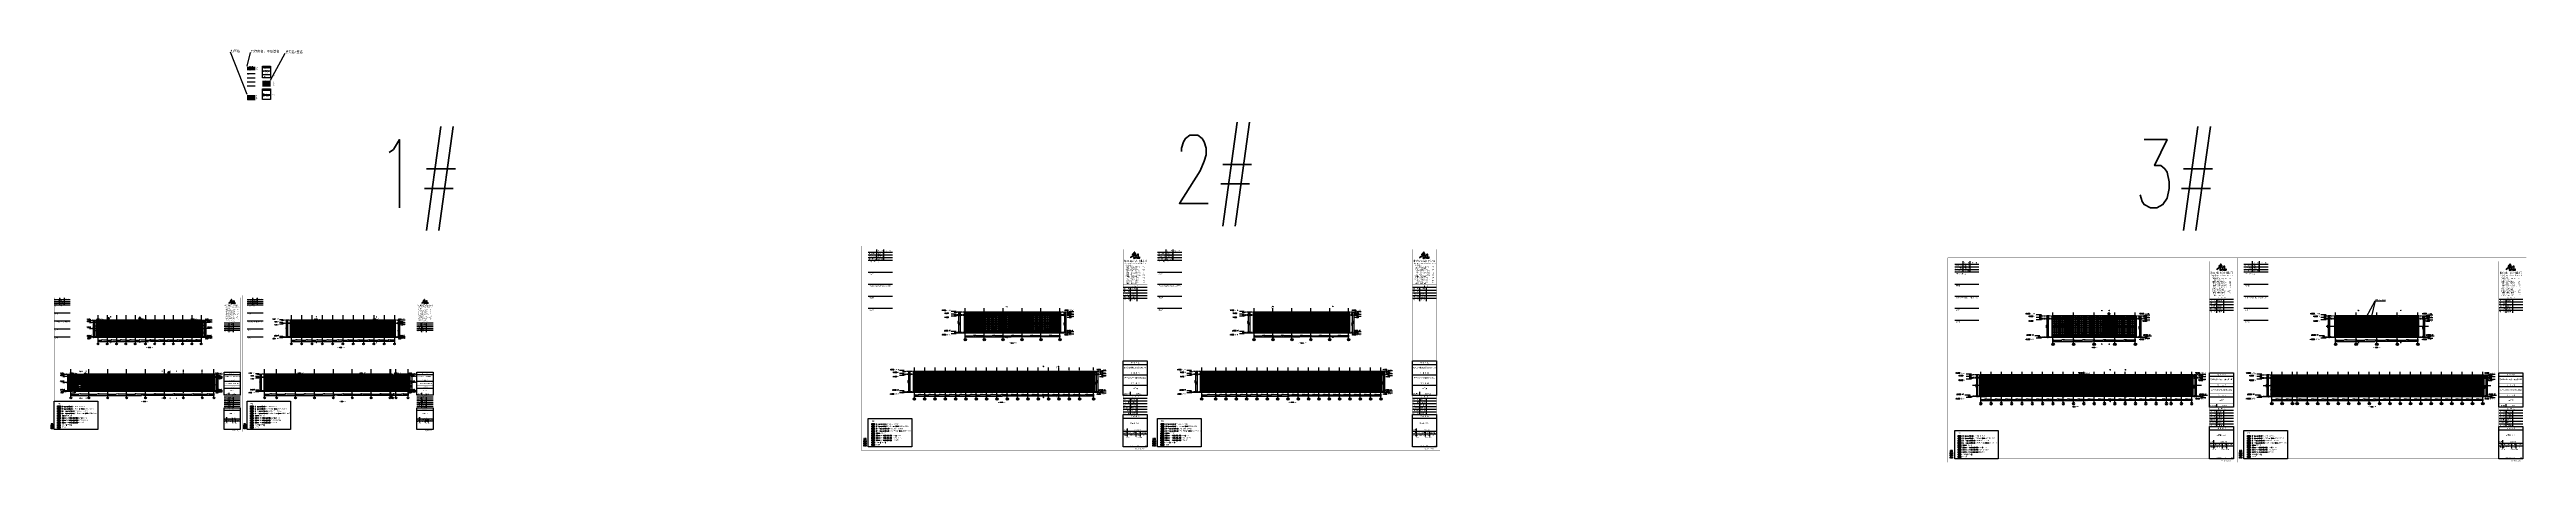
# Model space of a CAD drawing. Extents: x -2072575 to 87763, y 445513 to 805276.
import ezdxf
from ezdxf.enums import TextEntityAlignment as Align

# ---------------------------------------------------------------- set-up
doc = ezdxf.new("R2010")
doc.units = 0
doc.header["$LTSCALE"] = 1000
for name, pattern in [('__DASH', [0.35, 0.25, -0.1]), ('CENTER', [2, 1.25, -0.25, 0.25, -0.25]), ('CENTER2', [28.575, 19.05, -3.175, 3.175, -3.175]), ('DASH', [0.35, 0.25, -0.1]), ('DASHDOT', [1, 0.5, -0.25, 0, -0.25]), ('DOT', [0.25, 0, -0.25]), ('DOTE', [2.42, 2, -0.2, 0.02, -0.2]), ('ZN-DASH', [0.35, 0.25, -0.1])]:
    doc.linetypes.add(name, pattern=pattern)
doc.layers.get('Defpoints').update_dxf_attribs({"color": 210})
for name, color, linetype in [('!ZN1-填充-8', 8, 'Continuous'), ('!ZN1-文字-7', 7, 'Continuous'), ('!ZN1-标注-173', 173, 'Continuous'), ('!ZN3-不锈钢板幕墙-7', 7, 'Continuous'), ('!ZN3-玻璃幕墙-4', 4, 'Continuous'), ('!ZN4-辅助材料-1', 1, 'Continuous'), ('!ZN5-钢材投影-40', 40, 'Continuous'), ('!ZN5-铝材断面-6', 6, 'Continuous'), ('!ZN7-索引-3', 3, 'Continuous'), ('0-cxFrame', 155, 'Continuous'), ('112铝材投影', 112, 'Continuous'), ('3符号', 3, 'Continuous'), ('3索引', 3, 'Continuous'), ('3铝板幕墙', 3, 'Continuous'), ('4玻璃幕墙', 4, 'Continuous'), ('A-AXIS-DOTE', 14, 'DOTE'), ('A-AXIS-DP', 126, 'Continuous'), ('A-AXIS-SYMB', 3, 'Continuous'), ('A-HATCH-2', 251, 'Continuous'), ('A-LIN-V', 9, 'Continuous'), ('A-SFCE', 30, 'Continuous'), ('A-WINDOW', 140, 'Continuous'), ('A-云线', 50, 'Continuous'), ('A-门窗表显示尺寸', 160, 'Continuous'), ('AS-WALL', 40, 'Continuous'), ('DIM', 173, 'Continuous'), ('DIM_ELEV', 3, 'Continuous'), ('DIM_SYMB', 3, 'Continuous'), ('DOT', 8, 'DOT'), ('DOTE', 1, 'CENTER'), ('Fill', 8, 'Continuous'), ('IE-填充-JYZS', 7, 'Continuous'), ('PUB_TEXT', 7, 'Continuous'), ('qianming', 155, 'Continuous'), ('压型钢板', 23, 'Continuous'), ('建-文字', 7, 'Continuous')]:
    doc.layers.add(name, color=color, linetype=linetype)
for name, color, linetype, lineweight in [('0-cxText', 131, 'Continuous', 25), ('A-WALL-HATCH', 8, 'Continuous', 13), ('轮廓线', 3, 'Continuous', 211)]:
    doc.layers.add(name, color=color, linetype=linetype, lineweight=lineweight)
doc.layers.add('A-加建区域', color=47, linetype='Continuous', plot=False)
doc.styles.add('_TCH_AXIS', font='COMPLEX', dxfattribs={"bigfont": 'GBCBIG'})
doc.styles.add('_TCH_DIM', font='SIMPLEX', dxfattribs={"bigfont": 'GBCBIG'})
doc.styles.add('_TCH_LABEL', font='COMPLEX', dxfattribs={"bigfont": 'GBCBIG'})
doc.styles.add('A-DIM_T3', font='SIMPLEX', dxfattribs={"width": 0.705882, "bigfont": 'GBCBIG'})
doc.styles.add('A-STANDARD', font='SIMPLEX', dxfattribs={"bigfont": 'GBCBIG'})
doc.styles.add('BZHZ', font='bzxw', dxfattribs={"width": 0.8, "bigfont": 'bzhz'})
doc.styles.add('cx_biaoti', font='')
doc.styles.add('cx_tuming', font='simhei.ttf')
doc.styles.add('cx_tuqian1', font='')
doc.styles.add('DHTEXT-1', font='romans.shx', dxfattribs={"width": 0.7, "bigfont": 'chinese.shx'})
doc.styles.get("Standard").update_dxf_attribs({"font": 'gbenor.shx', "bigfont": 'gbcbig.shx'})
doc.styles.add('ZNTextStyle', font='ROMANS.shx', dxfattribs={"width": 0.7, "bigfont": 'CHINESE.shx'})
doc.styles.add('ZT审核字体', font='tssdeng.shx', dxfattribs={"bigfont": 'hztxt.shx'})
doc.styles.add('中南符号', font='simhei.ttf')
doc.styles.add('卓越符号', font='ROMANS.shx', dxfattribs={"width": 0.7, "bigfont": 'CHINESE.shx'})
doc.styles.add('图框宋体', font='', dxfattribs={"width": 0.75})
doc.styles.add('样式 1', font='romans.shx', dxfattribs={"width": 0.7, "bigfont": 'chinese.shx'})
doc.styles.add('黑体', font='simhei.ttf', dxfattribs={"height": 12})
doc.styles.get('cx_biaoti').set_extended_font_data('SimSun')
doc.styles.get('cx_tuqian1').set_extended_font_data('SimSun')
doc.styles.get('图框宋体').set_extended_font_data('SimSun')
doc.dimstyles.new('A-DIM&&20', dxfattribs={"dimtxt": 59.5, "dimasz": 20, "dimexe": 20, "dimexo": 20, "dimgap": 25.25, "dimtad": 1, "dimdec": 0, "dimzin": 0, "dimdsep": 46, "dimtxsty": 'A-DIM_T3', "dimblk": 'ARCHTICK', "dimcen": 0.09, "dimclrt": 7, "dimazin": 2, "dimtfac": 1, "dimtdec": 0, "dimtix": 1, "dimtmove": 2, "dimatfit": 3, "dimfxl": 0, "dimtolj": 1, "dimtzin": 0, "dimarcsym": 0})
doc.dimstyles.new('ZN180', dxfattribs={"dimscale": 180, "dimtxt": 2.5, "dimasz": 1.5, "dimexe": 1, "dimexo": 2, "dimgap": 0.9, "dimtad": 1, "dimdec": 0, "dimdsep": 46, "dimtxsty": 'DHTEXT-1', "dimblk": 'ARCHTICK', "dimcen": 2.5, "dimclrd": 173, "dimclre": 173, "dimclrt": 7, "dimazin": 2, "dimtfac": 1, "dimtdec": 0, "dimtix": 1, "dimtmove": 2, "dimatfit": 3, "dimfxl": 0, "dimarcsym": 0})
doc.dimstyles.new('ZN200', dxfattribs={"dimscale": 200, "dimtxt": 2.5, "dimasz": 1.5, "dimexe": 1, "dimexo": 2, "dimgap": 0.9, "dimtad": 1, "dimdec": 0, "dimdsep": 46, "dimtxsty": 'DHTEXT-1', "dimblk": 'ARCHTICK', "dimcen": 2.5, "dimclrd": 173, "dimclre": 173, "dimclrt": 7, "dimazin": 2, "dimtfac": 1, "dimtdec": 0, "dimtix": 1, "dimtmove": 2, "dimatfit": 3, "dimfxl": 0, "dimtolj": 1, "dimtzin": 0, "dimarcsym": 0})
doc.dimstyles.new('ZN250', dxfattribs={"dimscale": 250, "dimtxt": 2.5, "dimasz": 1.5, "dimexe": 1, "dimexo": 2, "dimgap": 0.9, "dimtad": 1, "dimdec": 0, "dimdsep": 46, "dimtxsty": 'DHTEXT-1', "dimblk": 'ARCHTICK', "dimcen": 2.5, "dimclrd": 173, "dimclre": 173, "dimclrt": 7, "dimazin": 2, "dimtfac": 1, "dimtdec": 0, "dimtix": 1, "dimtmove": 2, "dimatfit": 3, "dimfxl": 0, "dimarcsym": 0})
doc.dimstyles.new('ZN280', dxfattribs={"dimscale": 280, "dimtxt": 2.5, "dimasz": 1.5, "dimexe": 1, "dimexo": 2, "dimgap": 0.9, "dimtad": 1, "dimdec": 0, "dimdsep": 46, "dimtxsty": 'DHTEXT-1', "dimblk": 'ARCHTICK', "dimcen": 2.5, "dimclrd": 173, "dimclre": 173, "dimclrt": 7, "dimazin": 2, "dimtfac": 1, "dimtdec": 0, "dimtix": 1, "dimtmove": 2, "dimatfit": 3, "dimfxl": 0, "dimarcsym": 0})
pattern_1 = [(0, (-2030261.1, 554547.57), (79.375, 158.75), [0, -158.75])]
pattern_2 = [(0, (-14672.3, 0), (0, 95.25), []), (0, (-14672.3, 11.91), (0, 95.25), []), (0, (-14672.3, 23.81), (0, 95.25), [])]
pattern_3 = [(60, (0, 0), (-428.62485, 742.4002), [428.625, -428.625]), (120, (0, 0), (-857.24985, 9e-05), [428.625, -428.625]), (0, (-214.3, 371.2), (428.625, 742.4001), [428.625, -428.625])]
pattern_4 = [(45, (-9976.13, -6e-11), (252.5697, 926.08891), [1190.625, -238.125, 0, -238.125])]
pattern_5 = [(45, (-9976.13, 4578.2), (252.5697, 926.08891), [1190.625, -238.125, 0, -238.125])]
pattern_6 = [(0, (-9976.13, 4578.19), (95.25, 95.25), [95.25, -95.25])]
pattern_7 = [(45, (0, 0), (252.5697, 926.08891), [1190.625, -238.125, 0, -238.125])]
pattern_8 = [(45, (14478.8, 0), (252.5697, 926.08891), [1190.625, -238.125, 0, -238.125])]
pattern_9 = [(45, (-14672.3, 0), (252.5697, 926.0889), [1190.625, -238.125, 0, -238.125])]
pattern_10 = [(45, (0, 4578.2), (252.5697, 926.08891), [1190.625, -238.125, 0, -238.125])]
pattern_11 = [(0, (0, 4578.19), (95.25, 95.25), [95.25, -95.25])]
pattern_12 = [(0, (0, 0), (95.25, 95.25), [95.25, -95.25])]
pattern_13 = [(0, (14478.79, 0), (95.25, 95.25), [95.25, -95.25])]
pattern_14 = [(0, (-14672.3, 0), (95.25, 95.25), [95.25, -95.25])]
pattern_15 = [(45, (388215.23, -503214.68), (252.5697, 926.0889), [1190.625, -238.125, 0, -238.125])]
pattern_16 = [(45, (119669.48, -503214.68), (252.5697, 926.0889), [1190.625, -238.125, 0, -238.125])]

# ---------------------------------------------------------------- blocks, each defined once
blk = doc.blocks.new('JLM5050')
at = {"layer": 'A-HATCH-2'}
h = blk.add_hatch(dxfattribs=at)
h.set_pattern_fill('ANSI32', color=256, scale=50, angle=45)
h.set_pattern_definition([(180, (0, 0), (-1e-14, -238.125), []), (180, (-79.38, 79.38), (-1e-14, -238.125), [])])
h.paths.add_polyline_path([(-1643430, 522187), (-1638530, 522187), (-1638530, 517287), (-1643430, 517287)])
at = {"layer": 'A-AXIS-DOTE', "linetype": '__DASH', "ltscale": 2}
blk.add_line((-1640980, 517237), (-1640980, 522237), dxfattribs=at)
at = {"layer": 'A-LIN-V'}
blk.add_lwpolyline([(-1643480, 522237), (-1638480, 522237), (-1638480, 517237), (-1643480, 517237)], close=True, dxfattribs=at)
at = {"layer": 'A-门窗表显示尺寸'}
blk.add_lwpolyline([(-1643430, 522187), (-1638530, 522187), (-1638530, 517287), (-1643430, 517287)], close=True, dxfattribs=at)
at = {"layer": 'A-门窗表显示尺寸', "color": 3, "style": 'A-STANDARD', "width": 0.705882}
blk.add_text('JLM5050', height=59.5, dxfattribs=at).set_placement((-1643230, 517317))
blk = doc.blocks.new('G$C8AAC1FDD')
at = {"layer": 'A-LIN-V'}
for p, q in [((-2.5, 0), (-2.5, 0)), ((-2.4, 0), (-2.5, 0)), ((-2.3, 0.1), (-2.4, 0)), ((-2.2, 0.3), (-2.3, 0.2)), ((-2.3, 0.1), (-2.3, 0.2)), ((-2.1, 0.3), (-2.2, 0.3)), ((-2.2, 0.3), (-2.2, 0.3)), ((-2.1, 0.3), (-2.1, 0.3)), ((-2.1, 0.3), (-2.1, 0.3)), ((-2, 0.3), (-2.1, 0.3)), ((-2.1, 0.3), (-2.1, 0.3)), ((-2.1, 0.3), (-2.1, 0.3)), ((-2.1, 0.3), (-2.1, 0.3)), ((-1.6, 0.7), (-2, 0.4)), ((-2, 0.4), (-2, 0.4)), ((-2, 0.4), (-2, 0.4)), ((-2, 0.4), (-2, 0.4)), ((-2, 0.4), (-2, 0.3)), ((-2, 0.4), (-2, 0.4)), ((-2, 0.4), (-2, 0.4)), ((-2, 0.4), (-2, 0.4)), ((-2, 0.4), (-2, 0.4)), ((-2, 0.3), (-2, 0.3)), ((-2, 0.3), (-2, 0.3)), ((-2, 0.3), (-2, 0.3)), ((-2, 0.3), (-2, 0.3)), ((-2, 0.3), (-2, 0.3)), ((-2, 0.3), (-2, 0.3)), ((-1.6, 0.1), (-2, 0.3)), ((-2, 0.3), (-1.8, 0.1)), ((-1.7, 0.1), (-1.8, 0.1)), ((-1.8, 0.1), (-1.8, 0.1)), ((-1.7, 0), (-1.7, 0.1)), ((-1.7, 0.1), (-1.7, 0.1)), ((-1.7, 0), (-1.7, 0)), ((-1.7, 0), (-1.7, 0)), ((-1.7, 0), (-1.7, 0)), ((-1.7, 0), (-1.7, 0)), ((-1.6, 0.7), (-1.6, 0.7)), ((-1.6, 0.7), (-1.6, 0.7)), ((-1.6, 0.7), (-1.6, 0.7)), ((-1.6, 0.7), (-1.6, 0.7)), ((-1.6, 0.7), (-1.6, 0.7)), ((-1.6, 0.7), (-1.6, 0.7)), ((-1.5, 0.7), (-1.6, 0.7)), ((-1.6, 0.7), (-1.6, 0.7)), ((-1.6, 0.1), (-1.6, 0.1)), ((-1.6, 0.1), (-1.6, 0.1)), ((-1.6, 0.1), (-1.6, 0.1)), ((-1.6, 0.1), (-1.6, 0.1)), ((-1.6, 0.1), (-1.6, 0.1)), ((-1.6, 0.1), (-1.5, 0.1)), ((-1.5, 0.7), (-1.5, 0.7)), ((-1.5, 0.7), (-1.5, 0.7)), ((-1.5, 0.7), (-1.5, 0.7)), ((-1.5, 0.7), (-1.5, 0.7)), ((-1.5, 0.7), (-1.5, 0.7)), ((-1.5, 0.7), (-1.5, 0.7)), ((-1.5, 0.7), (-1.5, 0.7)), ((-1.5, 0.7), (-1.2, 0.4)), ((-1.5, 0.1), (-1.4, 0.2)), ((-1.5, 0.1), (-1.5, 0.1)), ((-1.5, 0.1), (-1.5, 0.1)), ((-1.5, 0.1), (-1.5, 0.1)), ((-1.5, 0.1), (-1.5, 0.1)), ((-1.5, 0.1), (-1.5, 0.1)), ((-1.5, 0.1), (-1.5, 0.1)), ((-1.5, 0.1), (-1.5, 0.1)), ((-1.5, 0.1), (-1.5, 0.1)), ((-1.5, 0.1), (-1.5, 0.1)), ((-1.5, 0), (-1.5, 0)), ((-1.4, 0), (-1.5, 0)), ((-1.4, 0.2), (-1.2, 0.3)), ((-1.4, 0.1), (-1.1, 0.3)), ((-1.4, 0.2), (-1.4, 0.2)), ((-1.4, 0.1), (-1.4, 0.1)), ((-1.4, 0.1), (-1.4, 0)), ((-1.4, 0.1), (-1.4, 0.1)), ((-1.2, 0.4), (-1.2, 0.4)), ((-1.2, 0.4), (-1.2, 0.4)), ((-1.2, 0.4), (-1.2, 0.4)), ((-1.1, 0.4), (-1.2, 0.4)), ((-1.2, 0.3), (-1.2, 0.3)), ((-1.2, 0.3), (-1.2, 0.3)), ((-1.2, 0.3), (-1.2, 0.3)), ((-1.2, 0.3), (-1.1, 0.3)), ((-1.1, 0.3), (-1.1, 0.4)), ((-1.1, 0.4), (-1.1, 0.4)), ((-1.1, 0.4), (-1.1, 0.4)), ((-1.1, 0.4), (-1.1, 0.4)), ((-1.1, 0.4), (-1.1, 0.4)), ((-1.1, 0.4), (-1.1, 0.4)), ((-1.1, 0.4), (-1.1, 0.4)), ((-1.1, 0.4), (-1.1, 0.4)), ((-1.1, 0.4), (-1.1, 0.4)), ((-1.1, 0.3), (-1.1, 0.4)), ((-1.1, 0.4), (-1.1, 0.4)), ((-1.1, 0.4), (-1.1, 0.4)), ((-1.1, 0.4), (-1.1, 0.4)), ((-1.1, 0.3), (-1.1, 0.3)), ((-1.1, 0.3), (-1.1, 0.3)), ((-1.1, 0.3), (-1.1, 0.3)), ((-1.1, 0.3), (-1.1, 0.3)), ((-1.1, 0.3), (-1.1, 0.3)), ((-1.1, 0.3), (-1.1, 0.3)), ((-1.1, 0.3), (-1.1, 0.3)), ((-1.1, 0.3), (-1.1, 0.3)), ((-1, 0.3), (-1.1, 0.3)), ((-1, 0.3), (-1, 0.3)), ((-1, 0.3), (-1, 0.3)), ((-0.9, 0.3), (-1, 0.3)), ((-1, 0.3), (-1, 0.3)), ((-1, 0.3), (-1, 0.3)), ((-1, 0.3), (-1, 0.3)), ((-0.9, 0.3), (-0.9, 0.3)), ((-0.7, 0), (-0.9, 0.3)), ((-0.7, 0), (-0.7, 0)), ((-0.7, 0), (-0.7, 0)), ((-0.7, 0), (-0.7, 0)), ((-0.7, 0), (-0.7, 0)), ((0.3, 0.3), (0.3, 0.2)), ((0.4, 0.3), (0.3, 0.3)), ((0.3, 0.2), (0.3, 0.2)), ((0.3, 0.2), (0.3, 0.1)), ((0.3, 0.1), (0.3, 0)), ((0.4, 0.4), (0.4, 0.3)), ((0.5, 0.4), (0.4, 0.4)), ((0.5, 0.4), (0.5, 0.4)), ((1.1, 0.4), (0.5, 0.4)), ((0.5, 0.2), (0.5, 0.2)), ((0.5, 0.2), (0.5, 0.2)), ((0.5, 0.2), (0.5, 0.2)), ((0.5, 0.2), (0.5, 0.2)), ((0.5, 0.2), (0.5, 0.2)), ((0.5, 0.2), (0.5, 0.2)), ((0.5, 0.2), (0.5, 0.2)), ((0.5, 0.2), (0.5, 0.2)), ((0.5, 0.2), (0.5, 0.2)), ((0.5, 0.2), (0.5, 0.2)), ((0.5, 0.2), (1, 0.2)), ((0.5, 0.1), (0.5, 0.2)), ((0.5, 0), (0.5, 0.1)), ((0.5, 0.1), (0.5, 0.1)), ((0.5, 0), (0.5, 0)), ((0.5, 0), (0.5, 0)), ((0.5, 0), (0.5, 0)), ((0.5, 0), (0.5, 0)), ((0.5, 0), (0.5, 0)), ((0.5, 0), (0.5, 0)), ((0.5, 0), (0.5, 0)), ((0.5, 0), (0.5, 0)), ((0.5, 0), (0.5, 0)), ((0.9, 0), (0.5, 0)), ((1, 0), (0.9, 0)), ((0.9, 0), (0.9, 0)), ((1, 0.2), (1.1, 0.4)), ((1, 0.2), (1, 0.2)), ((1.1, 0.4), (1.1, 0.4)), ((1.3, 0.4), (1.3, -0.6)), ((1.3, 0.4), (1.3, 0.4)), ((1.5, 0.4), (1.3, 0.4)), ((1.5, -0.6), (1.5, 0.4)), ((1.5, 0.4), (1.5, 0.4)), ((1.7, 0.4), (1.7, -0.6)), ((1.7, 0.4), (1.7, 0.4)), ((2.4, 0.4), (1.7, 0.4)), ((1.9, 0.2), (2.4, 0.2)), ((1.9, 0), (1.9, 0.2)), ((1.9, 0), (1.9, 0)), ((2.4, 0), (1.9, 0)), ((2.5, 0.4), (2.4, 0.4)), ((2.4, 0.2), (2.4, 0.3)), ((2.4, 0.3), (2.5, 0.3)), ((2.4, 0.2), (2.4, 0.2)), ((2.4, -0.1), (2.4, 0)), ((2.4, 0), (2.4, 0)), ((2.5, 0.4), (2.5, 0.4)), ((2.5, 0.4), (2.5, 0.4)), ((2.5, 0.3), (2.5, 0.4)), ((2.7, 0.4), (2.7, -0.6)), ((2.7, 0.4), (2.7, 0.4)), ((2.9, 0.4), (2.7, 0.4)), ((2.9, 0), (2.9, 0.4)), ((2.9, 0), (2.9, 0.4)), ((2.9, 0.4), (2.9, 0.4)), ((3.3, 0.4), (3.3, 0)), ((3.3, 0.4), (3.3, 0.4)), ((3.5, 0.4), (3.3, 0.4)), ((3.5, -0.6), (3.5, 0.4)), ((3.5, -0.6), (3.5, 0.4)), ((3.5, 0.4), (3.5, 0.4)), ((3.7, 0.4), (3.7, -0.6)), ((3.7, 0.4), (3.7, 0.4)), ((3.8, 0.4), (3.7, 0.4)), ((3.9, 0.4), (3.8, 0.4)), ((3.8, 0.4), (3.8, 0.4)), ((4.5, 0.4), (3.9, 0.4)), ((3.9, 0.4), (3.9, 0.4)), ((3.9, 0), (3.9, 0.2)), ((3.9, 0), (3.9, 0.2)), ((3.9, 0.2), (3.9, 0.2)), ((3.9, 0.2), (4.4, 0.2)), ((3.9, 0), (3.9, 0)), ((4.4, 0), (3.9, 0)), ((4.4, 0.2), (4.5, 0.4)), ((4.4, 0.2), (4.5, 0.4)), ((4.4, 0.2), (4.4, 0.2)), ((4.4, -0.1), (4.4, 0)), ((4.4, -0.1), (4.4, 0)), ((4.4, 0), (4.4, 0)), ((4.5, 0.4), (4.5, 0.4)), ((-2.7, -0.2), (-2.9, -0.5)), ((-2.9, -0.5), (-2.9, -0.5)), ((-2.9, -0.5), (-2.9, -0.6)), ((-2.9, -0.5), (-2.9, -0.5)), ((-2.9, -0.6), (-2.9, -0.6)), ((-2.9, -0.6), (-2.9, -0.6)), ((-2.9, -0.6), (-2.9, -0.6)), ((-2.9, -0.6), (-2.9, -0.7)), ((-2.9, -0.7), (-2.9, -0.7)), ((-2.9, -0.8), (-2.9, -0.7)), ((-2.9, -0.7), (-2.9, -0.7)), ((-2.8, -0.8), (-2.9, -0.8)), ((-2.8, -0.8), (-2.7, -0.7)), ((-2.8, -0.8), (-2.8, -0.8)), ((-2.8, -0.8), (-2.8, -0.8)), ((-2.8, -0.8), (-2.8, -0.8)), ((-2.6, -0.2), (-2.7, -0.2)), ((-2.7, -0.2), (-2.7, -0.2)), ((-2.7, -0.7), (-2.7, -0.7)), ((-2.7, -0.7), (-2.6, -0.7)), ((-2.7, -0.7), (-2.7, -0.7)), ((-2.7, -0.7), (-2.7, -0.7)), ((-2.6, -0.2), (-2.6, -0.2)), ((-2.6, -0.2), (-2.6, -0.2)), ((-2.6, -0.2), (-2.6, -0.2)), ((-2.5, -0.2), (-2.6, -0.2)), ((-2.6, -0.7), (-2.5, -0.6)), ((-2.6, -0.7), (-2.6, -0.7)), ((-2.5, 0), (-2.5, -0.1)), ((-2.5, 0), (-2.5, 0)), ((-2.5, 0), (-2.5, 0)), ((-2.5, -0.1), (-2.5, -0.1)), ((-2.5, -0.1), (-2.5, -0.1)), ((-2.5, -0.1), (-2.5, -0.1)), ((-2.3, -0.3), (-2.5, -0.1)), ((-2.5, -0.2), (-2.5, -0.2)), ((-2.5, -0.2), (-2.5, -0.2)), ((-2.5, -0.2), (-2.5, -0.2)), ((-2.5, -0.2), (-2.5, -0.2)), ((-2.5, -0.2), (-2.5, -0.2)), ((-2.5, -0.2), (-2.5, -0.2)), ((-2.5, -0.2), (-2.5, -0.2)), ((-2.3, -0.3), (-2.5, -0.2)), ((-2.5, -0.6), (-2.4, -0.6)), ((-2.5, -0.6), (-2.5, -0.6)), ((-2.4, -0.6), (-2.4, -0.6)), ((-2.4, -0.6), (-2.4, -0.6)), ((-2.4, -0.6), (-2.4, -0.6)), ((-2.4, -0.6), (-2.3, -0.6)), ((-2.2, -0.3), (-2.3, -0.3)), ((-2.3, -0.3), (-2.3, -0.3)), ((-2.3, -0.3), (-2.3, -0.4)), ((-2.2, -0.4), (-2.3, -0.4)), ((-2.3, -0.5), (-2.3, -0.5)), ((-2.3, -0.6), (-2.3, -0.5)), ((-2.3, -0.5), (-2.3, -0.5)), ((-2.3, -0.5), (-2.2, -0.5)), ((-2.2, -0.3), (-2.2, -0.4)), ((-2.2, -0.4), (-2.2, -0.4)), ((-2.2, -0.4), (-2.2, -0.4)), ((-2.2, -0.4), (-2.1, -0.4)), ((-2.2, -0.4), (-2.2, -0.4)), ((-2.2, -0.4), (-2.2, -0.4)), ((-2.2, -0.5), (-2.2, -0.4)), ((-2.2, -0.4), (-2.2, -0.4)), ((-2.2, -0.4), (-2.2, -0.4)), ((-2.2, -0.5), (-2.2, -0.5)), ((-2.2, -0.5), (-2.2, -0.5)), ((-2.2, -0.5), (-2.2, -0.5)), ((-2.2, -0.5), (-2.2, -0.5)), ((-2.2, -0.5), (-2.2, -0.5)), ((-2.2, -0.5), (-2.2, -0.5)), ((-2.2, -0.5), (-2.2, -0.5)), ((-2.2, -0.5), (-2.2, -0.5)), ((-2.2, -0.5), (-2.2, -0.5)), ((-2.2, -0.5), (-2.2, -0.5)), ((-2.2, -0.5), (-2.2, -0.5)), ((-2.2, -0.5), (-2.2, -0.5)), ((-2.2, -0.5), (-2.2, -0.5)), ((-2.1, -0.4), (-2.1, -0.4)), ((-2.1, -0.4), (-2, -0.4)), ((-2.1, -0.4), (-2.1, -0.4)), ((-2.1, -0.4), (-2.1, -0.4)), ((-2.1, -0.4), (-2.1, -0.4)), ((-2.1, -0.4), (-2.1, -0.4)), ((-2.1, -0.4), (-2.1, -0.4)), ((-2.1, -0.4), (-2.1, -0.4)), ((-1.7, -0.1), (-2, -0.4)), ((-2, -0.4), (-1.7, -0.1)), ((-2, -0.4), (-2, -0.4)), ((-2, -0.4), (-2, -0.4)), ((-2, -0.4), (-2, -0.4)), ((-2, -0.4), (-2, -0.4)), ((-2, -0.4), (-2, -0.4)), ((-2, -0.4), (-2, -0.4)), ((-2, -0.4), (-2, -0.5)), ((-2, -0.5), (-2, -0.5)), ((-2, -0.5), (-2, -0.5)), ((-2, -0.5), (-2, -0.5)), ((-2, -0.5), (-2, -0.5)), ((-2, -0.5), (-1.9, -0.5)), ((-2, -0.5), (-2, -0.5)), ((-1.9, -0.5), (-1.9, -0.5)), ((-1.9, -0.5), (-1.8, -0.5)), ((-1.8, -0.5), (-1.8, -0.5)), ((-1.8, -0.5), (-1.8, -0.5)), ((-1.8, -0.5), (-1.7, -0.5)), ((-1.8, -0.5), (-1.8, -0.5)), ((-1.7, 0), (-1.7, 0)), ((-1.7, -0.1), (-1.7, 0)), ((-1.7, 0), (-1.7, 0)), ((-1.7, 0), (-1.7, 0)), ((-1.7, 0), (-1.7, 0)), ((-1.7, 0), (-1.7, 0)), ((-1.7, 0), (-1.7, 0)), ((-1.7, 0), (-1.7, 0)), ((-1.7, -0.1), (-1.7, -0.1)), ((-1.7, -0.1), (-1.7, -0.1)), ((-1.6, -0.1), (-1.7, -0.1)), ((-1.7, -0.5), (-1.6, -0.5)), ((-1.7, -0.5), (-1.7, -0.5)), ((-1.7, -0.5), (-1.7, -0.5)), ((-1.6, -0.1), (-1.6, -0.1)), ((-1.6, -0.1), (-1.6, -0.1)), ((-1.5, -0.1), (-1.6, -0.1)), ((-1.6, -0.1), (-1.6, -0.1)), ((-1.6, -0.1), (-1.6, -0.1)), ((-1.6, -0.5), (-1.5, -0.5)), ((-1.5, 0), (-1.4, 0)), ((-1.5, -0.1), (-1.5, -0.1)), ((-1.5, -0.1), (-1.5, -0.1)), ((-1.5, -0.1), (-1.5, -0.1)), ((-1.5, -0.1), (-1.5, -0.1)), ((-1.5, -0.1), (-1.5, -0.1)), ((-1.5, -0.1), (-1.5, -0.1)), ((-1.5, -0.1), (-1.5, -0.1)), ((-1.5, -0.1), (-1.2, -0.4)), ((-1.5, -0.5), (-1.4, -0.5)), ((-1.5, -0.5), (-1.5, -0.5)), ((-1.4, 0), (-1.4, -0.1)), ((-1.4, 0), (-1.4, 0)), ((-1.4, -0.1), (-1.1, -0.3)), ((-1.4, -0.5), (-1.4, -0.5)), ((-1.4, -0.5), (-1.3, -0.5)), ((-1.3, -0.5), (-1.2, -0.5)), ((-1.2, -0.4), (-1.2, -0.4)), ((-1.1, -0.4), (-1.2, -0.4)), ((-1.2, -0.5), (-1.2, -0.5)), ((-1.2, -0.5), (-1.1, -0.5)), ((-1.1, -0.4), (-1.1, -0.3)), ((-1.1, -0.5), (-1.1, -0.4)), ((-1.1, -0.4), (-1.1, -0.4)), ((-1.1, -0.4), (-1.1, -0.4)), ((-1.1, -0.4), (-1.1, -0.4)), ((-1.1, -0.4), (-1.1, -0.4)), ((-1.1, -0.4), (-1.1, -0.4)), ((-1.1, -0.4), (-1.1, -0.4)), ((-1.1, -0.4), (-1.1, -0.4)), ((-1.1, -0.4), (-1, -0.4)), ((-1.1, -0.4), (-1.1, -0.4)), ((-1.1, -0.4), (-1.1, -0.4)), ((-1.1, -0.4), (-1.1, -0.4)), ((-1.1, -0.4), (-1.1, -0.4)), ((-1.1, -0.4), (-1.1, -0.4)), ((-1.1, -0.5), (-1.1, -0.5)), ((-1.1, -0.5), (-1.1, -0.5)), ((-1.1, -0.5), (-1.1, -0.5)), ((-1.1, -0.5), (-1.1, -0.5)), ((-1.1, -0.5), (-1.1, -0.5)), ((-1, -0.4), (-0.9, -0.4)), ((-1, -0.4), (-1, -0.4)), ((-1, -0.4), (-1, -0.4)), ((-1, -0.4), (-1, -0.4)), ((-1, -0.4), (-1, -0.4)), ((-1, -0.4), (-1, -0.4)), ((-1, -0.4), (-1, -0.4)), ((-0.7, -0.1), (-0.9, -0.4)), ((-0.9, -0.4), (-0.6, -0.2)), ((-0.9, -0.4), (-0.9, -0.4)), ((-0.9, -0.4), (-0.9, -0.4)), ((-0.9, -0.4), (-0.9, -0.4)), ((-0.9, -0.4), (-0.9, -0.4)), ((-0.9, -0.4), (-0.9, -0.4)), ((-0.9, -0.4), (-0.9, -0.4)), ((-0.9, -0.4), (-0.9, -0.4)), ((-0.9, -0.4), (-0.9, -0.5)), ((-0.9, -0.5), (-0.9, -0.5)), ((-0.9, -0.5), (-0.9, -0.5)), ((-0.9, -0.5), (-0.9, -0.5)), ((-0.9, -0.5), (-0.8, -0.6)), ((-0.9, -0.5), (-0.9, -0.5)), ((-0.9, -0.5), (-0.9, -0.5)), ((-0.8, -0.6), (-0.7, -0.6)), ((-0.6, 0), (-0.7, 0)), ((-0.7, 0), (-0.7, 0)), ((-0.7, -0.1), (-0.6, -0.1)), ((-0.7, -0.1), (-0.7, -0.1)), ((-0.7, -0.6), (-0.6, -0.6)), ((-0.6, -0.1), (-0.6, 0)), ((-0.6, 0), (-0.6, 0)), ((-0.6, 0), (-0.6, 0)), ((-0.6, 0), (-0.6, 0)), ((-0.6, -0.1), (-0.6, -0.1)), ((-0.6, -0.1), (-0.6, -0.1)), ((-0.6, -0.1), (-0.6, -0.1)), ((-0.6, -0.1), (-0.6, -0.1)), ((-0.6, -0.1), (-0.6, -0.1)), ((-0.6, -0.2), (-0.6, -0.2)), ((-0.6, -0.2), (-0.6, -0.2)), ((-0.6, -0.2), (-0.6, -0.2)), ((-0.6, -0.2), (-0.6, -0.2)), ((-0.6, -0.2), (-0.6, -0.2)), ((-0.5, -0.2), (-0.6, -0.2)), ((-0.6, -0.6), (-0.5, -0.6)), ((-0.5, -0.2), (-0.5, -0.2)), ((-0.5, -0.2), (-0.5, -0.2)), ((-0.5, -0.2), (-0.5, -0.2)), ((-0.5, -0.2), (-0.5, -0.2)), ((-0.5, -0.2), (-0.5, -0.2)), ((-0.5, -0.2), (-0.5, -0.2)), ((-0.5, -0.2), (-0.5, -0.2)), ((-0.5, -0.2), (-0.2, -0.5)), ((-0.5, -0.6), (-0.5, -0.7)), ((-0.5, -0.7), (-0.4, -0.7)), ((-0.4, -0.7), (-0.3, -0.8)), ((-0.3, -0.7), (-0.2, -0.7)), ((-0.3, -0.8), (-0.3, -0.7)), ((-0.3, -0.7), (-0.3, -0.7)), ((-0.3, -0.8), (-0.3, -0.8)), ((-0.3, -0.8), (-0.3, -0.8)), ((-0.3, -0.8), (-0.3, -0.8)), ((-0.3, -0.8), (-0.3, -0.8)), ((-0.3, -0.8), (-0.3, -0.8)), ((-0.3, -0.8), (-0.3, -0.8)), ((-0.2, -0.5), (-0.2, -0.5)), ((-0.2, -0.5), (-0.2, -0.5)), ((-0.2, -0.6), (-0.2, -0.5)), ((-0.2, -0.5), (-0.2, -0.5)), ((-0.2, -0.5), (-0.2, -0.5)), ((-0.2, -0.5), (-0.2, -0.5)), ((-0.2, -0.6), (-0.2, -0.6)), ((-0.2, -0.6), (-0.2, -0.6)), ((-0.2, -0.7), (-0.2, -0.6)), ((-0.2, -0.6), (-0.2, -0.6)), ((-0.2, -0.6), (-0.2, -0.6)), ((-0.2, -0.6), (-0.2, -0.6)), ((-0.2, -0.6), (-0.2, -0.6)), ((-0.2, -0.6), (-0.2, -0.6)), ((-0.2, -0.7), (-0.2, -0.7)), ((-0.2, -0.7), (-0.2, -0.7)), ((-0.2, -0.7), (-0.2, -0.7)), ((-0.2, -0.7), (-0.2, -0.7)), ((-0.2, -0.7), (-0.2, -0.7)), ((-0.2, -0.7), (-0.2, -0.7)), ((-0.2, -0.7), (-0.2, -0.7)), ((-0.2, -0.7), (-0.2, -0.7)), ((-0.2, -0.7), (-0.2, -0.7)), ((0.3, 0), (0.3, -0.1)), ((0.3, -0.1), (0.4, -0.1)), ((0.4, -0.4), (0.3, -0.6)), ((0.3, -0.6), (0.9, -0.6)), ((0.4, -0.1), (0.5, -0.2)), ((0.4, -0.1), (0.4, -0.1)), ((0.4, -0.4), (0.4, -0.4)), ((0.9, -0.4), (0.4, -0.4)), ((0.5, -0.2), (0.9, -0.2)), ((0.9, -0.2), (1, -0.2)), ((0.9, -0.2), (0.9, -0.2)), ((0.9, -0.2), (0.9, -0.2)), ((0.9, -0.2), (0.9, -0.2)), ((1, -0.3), (0.9, -0.4)), ((0.9, -0.4), (0.9, -0.4)), ((0.9, -0.4), (0.9, -0.4)), ((0.9, -0.4), (0.9, -0.4)), ((0.9, -0.6), (1, -0.5)), ((0.9, -0.6), (0.9, -0.6)), ((1, 0), (1, 0)), ((1.1, -0.1), (1, 0)), ((1, 0), (1, 0)), ((1, 0), (1, 0)), ((1, -0.2), (1, -0.2)), ((1, -0.2), (1, -0.3)), ((1, -0.3), (1, -0.3)), ((1, -0.5), (1.1, -0.5)), ((1, -0.5), (1, -0.5)), ((1, -0.5), (1, -0.5)), ((1, -0.5), (1, -0.5)), ((1.1, -0.2), (1.1, -0.1)), ((1.1, -0.1), (1.1, -0.1)), ((1.1, -0.2), (1.1, -0.2)), ((1.1, -0.2), (1.1, -0.2)), ((1.1, -0.2), (1.1, -0.2)), ((1.1, -0.3), (1.1, -0.2)), ((1.1, -0.4), (1.1, -0.3)), ((1.1, -0.3), (1.1, -0.3)), ((1.1, -0.5), (1.1, -0.4)), ((1.1, -0.4), (1.1, -0.4)), ((1.1, -0.5), (1.1, -0.5)), ((1.3, -0.6), (1.5, -0.6)), ((1.5, -0.6), (1.5, -0.6)), ((1.7, -0.6), (2.5, -0.6)), ((1.9, -0.1), (2.4, -0.1)), ((1.9, -0.4), (1.9, -0.1)), ((1.9, -0.4), (1.9, -0.4)), ((2.4, -0.4), (1.9, -0.4)), ((2.4, -0.1), (2.4, -0.1)), ((2.4, -0.4), (2.4, -0.4)), ((2.5, -0.5), (2.4, -0.4)), ((2.5, -0.6), (2.5, -0.5)), ((2.5, -0.6), (2.5, -0.6)), ((2.5, -0.6), (2.5, -0.6)), ((2.5, -0.6), (2.5, -0.6)), ((2.5, -0.6), (2.5, -0.6)), ((2.7, -0.6), (2.9, -0.6)), ((3.3, 0), (2.9, 0)), ((2.9, 0), (2.9, 0)), ((2.9, -0.6), (2.9, -0.2)), ((2.9, -0.6), (2.9, -0.2)), ((2.9, -0.2), (2.9, -0.2)), ((2.9, -0.2), (3.3, -0.2)), ((2.9, -0.6), (2.9, -0.6)), ((3.3, -0.2), (3.3, -0.6)), ((3.3, -0.6), (3.5, -0.6)), ((3.5, -0.6), (3.5, -0.6)), ((3.7, -0.6), (4.5, -0.6)), ((3.9, -0.4), (3.9, -0.1)), ((3.9, -0.4), (3.9, -0.1)), ((3.9, -0.1), (3.9, -0.1)), ((3.9, -0.1), (4.4, -0.1)), ((3.9, -0.4), (3.9, -0.4)), ((4.4, -0.4), (3.9, -0.4)), ((4.4, -0.1), (4.4, -0.1)), ((4.5, -0.6), (4.4, -0.4)), ((4.5, -0.6), (4.4, -0.4)), ((4.4, -0.4), (4.4, -0.4)), ((4.5, -0.6), (4.5, -0.6))]:
    blk.add_line(p, q, dxfattribs=at)
blk = doc.blocks.new('消防救援口标识')
blk.add_wipeout([(0, 0), (-150, 260), (150, 260)]).dxf.layer = '!ZN1-标注-173'
at = {"layer": '!ZN1-填充-8'}
h = blk.add_hatch(color=252, dxfattribs=at)
h.dxf.hatch_style = 1
h.paths.add_polyline_path([(0, 0), (-150, 260), (150, 260)])
at = {"layer": '!ZN1-标注-173'}
blk.add_lwpolyline([(0, 0), (-150, 260), (150, 260)], close=True, dxfattribs=at)
at = {"layer": '!ZN1-文字-7', "ltscale": 1.5, "style": '样式 1', "width": 0.7}
blk.add_text('消', height=120, dxfattribs=at).set_placement((-62, 164), align=Align.MIDDLE_LEFT)
blk = doc.blocks.new('w4243')
at = {"layer": '!ZN4-辅助材料-1', "xscale": 2, "yscale": 2, "zscale": 2}
blk.add_blockref('消防救援口标识', (-1646421, 506714), dxfattribs=at)
blk = doc.blocks.new('WM1328')
at = {"layer": 'A-WALL-HATCH'}
blk.add_blockref('w4243', (-175149, 10966), dxfattribs=at)
at = {"layer": '4玻璃幕墙'}
for p, q in [((-1822540, 519937), (-1821040, 519937)), ((-1822540, 517237), (-1822540, 519937)), ((-1822490, 517237), (-1822490, 519887)), ((-1822490, 519887), (-1822090, 519887)), ((-1822440, 517287), (-1822440, 519837)), ((-1822440, 519837), (-1822140, 519837)), ((-1822140, 519837), (-1822140, 517287)), ((-1822090, 517237), (-1822090, 519887)), ((-1822090, 519887), (-1821090, 519887)), ((-1822040, 517287), (-1822040, 519837)), ((-1822040, 519837), (-1821140, 519837)), ((-1821140, 519837), (-1821140, 517287)), ((-1821090, 519887), (-1821090, 517237)), ((-1821040, 519937), (-1821040, 517237)), ((-1821040, 517237), (-1822540, 517237)), ((-1822140, 517287), (-1822440, 517287)), ((-1821140, 517287), (-1822040, 517287))]:
    blk.add_line(p, q, dxfattribs=at)
for points in [[(-1822090, 519887), (-1822490, 518640), (-1822090, 517237)], [(-1822090, 519887), (-1821140, 518630), (-1822090, 517237)]]:
    blk.add_lwpolyline(points, dxfattribs=at)
blk = doc.blocks.new('34543')
at = {"layer": '4玻璃幕墙'}
for p, q in [((-2029417, 531687), (-2029417, 517249)), ((-2029337, 531687), (-2029337, 517249))]:
    blk.add_line(p, q, dxfattribs=at)
blk = doc.blocks.new('*U88')
at = {"layer": '!ZN3-玻璃幕墙-4', "color": 7, "ltscale": 10}
blk.add_lwpolyline([(0, 0), (670, 1200), (1340, 0)], dxfattribs=at)
blk = doc.blocks.new('er446')
at = {"layer": '4玻璃幕墙', "ltscale": 1.5}
for p, q in [((-1821070, 519237), (-1822410, 519237)), ((-1821070, 518037), (-1822410, 518037))]:
    blk.add_line(p, q, dxfattribs=at)
at = {"layer": '!ZN3-玻璃幕墙-4', "ltscale": 500}
blk.add_blockref('*U88', (-1822410, 518037), dxfattribs=at)
at = {"layer": 'A-门窗表显示尺寸', "color": 3, "style": 'A-STANDARD', "width": 0.705882}
blk.add_text('C1584', height=59.5, dxfattribs=at).set_placement((-1822380, 517350))
at = {"layer": '!ZN4-辅助材料-1', "xscale": 2, "yscale": 2, "zscale": 2}
blk.add_blockref('消防救援口标识', (-1821724, 518256), dxfattribs=at)
blk = doc.blocks.new('W42342343')
at = {"layer": '!ZN1-填充-8', "ltscale": 3000}
h = blk.add_hatch(dxfattribs=at)
h.set_pattern_fill('PLAST', color=141, scale=50)
h.set_pattern_definition([(0, (0, 0), (0, 158.75), []), (0, (0, 19.84), (0, 158.75), []), (0, (0, 39.69), (0, 158.75), [])])
h.paths.add_polyline_path([(-1672830, 517387), (-1672230, 517387), (-1672230, 518187), (-1672830, 518187)])
at = {"layer": '112铝材投影'}
for points in [[(-1672880, 517337), (-1672180, 517337), (-1672180, 518237), (-1672880, 518237)], [(-1672830, 517387), (-1672230, 517387), (-1672230, 518187), (-1672830, 518187)]]:
    blk.add_lwpolyline(points, close=True, dxfattribs=at)
blk = doc.blocks.new('44443')
at = {"layer": '4玻璃幕墙'}
for p, q in [((-1352730, 534887), (-1352730, 517199)), ((-1352650, 534887), (-1352650, 517199))]:
    blk.add_line(p, q, dxfattribs=at)
blk = doc.blocks.new('tt6')
at = {"layer": '4玻璃幕墙'}
for p, q in [((-2029417, 535687), (-2029417, 517237)), ((-2029337, 535687), (-2029337, 517237))]:
    blk.add_line(p, q, dxfattribs=at)
blk = doc.blocks.new('yr65')
at = {"layer": 'A-HATCH-2'}
blk.add_lwpolyline([(-1676980, 519587), (-1677130, 518437), (-1676980, 517287), (-1675930, 518437), (-1676980, 519587)], dxfattribs=at)
at = {"layer": 'A-WINDOW'}
blk.add_line((-1676980, 519587), (-1676980, 517287), dxfattribs=at)
for points in [[(-1677180, 519637), (-1677180, 517237), (-1675880, 517237), (-1675880, 519637)], [(-1677130, 519587), (-1677130, 517287), (-1675930, 517287), (-1675930, 519587)]]:
    blk.add_lwpolyline(points, close=True, dxfattribs=at)
at = {"layer": 'A-门窗表显示尺寸', "color": 3, "style": 'A-STANDARD', "width": 0.705882}
blk.add_text('LM1324', height=59.5, dxfattribs=at).set_placement((-1676189, 517327))
blk = doc.blocks.new('*U78')
at = {"layer": '!ZN3-玻璃幕墙-4', "color": 7, "ltscale": 10}
blk.add_lwpolyline([(0, 0), (635, 1200), (1270, 0)], dxfattribs=at)
blk = doc.blocks.new('紧急救援窗口')
at = {"layer": '!ZN4-辅助材料-1', "xscale": 1.8, "yscale": 1.8, "zscale": 1.8}
blk.add_blockref('消防救援口标识', (74715, -11410), dxfattribs=at)
blk = doc.blocks.new('*U122')
at = {"layer": '!ZN3-玻璃幕墙-4', "color": 7, "ltscale": 10}
blk.add_lwpolyline([(0, 0), (650, 1200), (1301, 0)], dxfattribs=at)
blk = doc.blocks.new('w423432')
at = {"layer": '!ZN1-填充-8', "ltscale": 3000}
h = blk.add_hatch(dxfattribs=at)
h.set_pattern_fill('PLAST', color=141, scale=90)
h.set_pattern_definition([(0, (0, 0), (0, 285.75), []), (0, (0, 35.72), (0, 285.75), []), (0, (0, 71.44), (0, 285.75), [])])
h.paths.add_polyline_path([(-1977090, 516500), (-1975690, 516500), (-1975690, 516000), (-1977090, 516000)])
at = {"layer": '112铝材投影'}
for points in [[(-1977140, 516550), (-1975640, 516550), (-1975640, 515950), (-1977140, 515950)], [(-1977090, 516500), (-1975690, 516500), (-1975690, 516000), (-1977090, 516000)]]:
    blk.add_lwpolyline(points, close=True, dxfattribs=at)
blk = doc.blocks.new('342432')
at = {"layer": '!ZN1-填充-8', "ltscale": 3000}
h = blk.add_hatch(dxfattribs=at)
h.set_pattern_fill('PLAST', color=141, scale=20)
h.set_pattern_definition([(0, (0, 0), (0, 63.5), []), (0, (0, 7.94), (0, 63.5), []), (0, (0, 15.875), (0, 63.5), [])])
h.paths.add_polyline_path([(-1664950, 519967), (-1664510, 519967), (-1664510, 520107), (-1664950, 520107)])
at = {"layer": '112铝材投影'}
for points in [[(-1664980, 519937), (-1664480, 519937), (-1664480, 520137), (-1664980, 520137)], [(-1664950, 519967), (-1664510, 519967), (-1664510, 520107), (-1664950, 520107)]]:
    blk.add_lwpolyline(points, close=True, dxfattribs=at)
blk = doc.blocks.new('_ArchTick')
at = {"color": 0, "linetype": 'ByBlock', "const_width": 0.4}
blk.add_lwpolyline([(-0.5, -0.5), (0.5, 0.5)], dxfattribs=at)
blk = doc.blocks.new('*D855')
at = {"layer": 'Defpoints', "color": 0, "ltscale": 180, "transparency": 16777216}
for p in [(0, -1577), (8100, -1577), (8100, -2784)]:
    blk.add_point(p, dxfattribs=at)
at = {"layer": 'DIM', "color": 173, "linetype": 'ByBlock', "lineweight": -2, "ltscale": 180, "transparency": 16777216}
for p, q in [((0, -1937), (0, -2964)), ((0, -2784), (3333, -2784)), ((8100, -2784), (4767, -2784)), ((8100, -1937), (8100, -2964))]:
    blk.add_line(p, q, dxfattribs=at)
at = {"layer": 'DIM', "color": 173, "lineweight": -2, "ltscale": 180, "transparency": 16777216, "xscale": 270, "yscale": 270, "zscale": 270, "rotation": 180}
blk.add_blockref('_ArchTick', (0, -2784), dxfattribs=at)
at = {"layer": 'DIM', "color": 173, "lineweight": -2, "ltscale": 180, "transparency": 16777216, "xscale": 270, "yscale": 270, "zscale": 270}
blk.add_blockref('_ArchTick', (8100, -2784), dxfattribs=at)
at = {"layer": 'DIM', "color": 7, "ltscale": 180, "transparency": 16777216, "insert": (4050, -2509), "char_height": 450, "attachment_point": 5, "style": 'DHTEXT-1'}
blk.add_mtext('8100', dxfattribs=at)
blk = doc.blocks.new('*D856')
at = {"layer": 'Defpoints', "color": 0, "ltscale": 1800, "transparency": 16777216}
for p in [(8100, -1577), (16200, -1577), (16200, -2784)]:
    blk.add_point(p, dxfattribs=at)
at = {"layer": 'DIM', "color": 173, "linetype": 'ByBlock', "lineweight": -2, "ltscale": 1800, "transparency": 16777216}
for p, q in [((8100, -1937), (8100, -2964)), ((8100, -2784), (11433, -2784)), ((16200, -2784), (12867, -2784)), ((16200, -1937), (16200, -2964))]:
    blk.add_line(p, q, dxfattribs=at)
at = {"layer": 'DIM', "color": 173, "lineweight": -2, "ltscale": 1800, "transparency": 16777216, "xscale": 270, "yscale": 270, "zscale": 270, "rotation": 180}
blk.add_blockref('_ArchTick', (8100, -2784), dxfattribs=at)
at = {"layer": 'DIM', "color": 173, "lineweight": -2, "ltscale": 1800, "transparency": 16777216, "xscale": 270, "yscale": 270, "zscale": 270}
blk.add_blockref('_ArchTick', (16200, -2784), dxfattribs=at)
at = {"layer": 'DIM', "color": 7, "ltscale": 1800, "transparency": 16777216, "insert": (12150, -2509), "char_height": 450, "attachment_point": 5, "style": 'DHTEXT-1'}
blk.add_mtext('8100', dxfattribs=at)
blk = doc.blocks.new('*D857')
at = {"layer": 'Defpoints', "color": 0, "ltscale": 1800, "transparency": 16777216}
for p in [(16200, -1577), (24300, -1577), (24300, -2784)]:
    blk.add_point(p, dxfattribs=at)
at = {"layer": 'DIM', "color": 173, "linetype": 'ByBlock', "lineweight": -2, "ltscale": 1800, "transparency": 16777216}
for p, q in [((16200, -1937), (16200, -2964)), ((16200, -2784), (19533, -2784)), ((24300, -2784), (20967, -2784)), ((24300, -1937), (24300, -2964))]:
    blk.add_line(p, q, dxfattribs=at)
at = {"layer": 'DIM', "color": 173, "lineweight": -2, "ltscale": 1800, "transparency": 16777216, "xscale": 270, "yscale": 270, "zscale": 270, "rotation": 180}
blk.add_blockref('_ArchTick', (16200, -2784), dxfattribs=at)
at = {"layer": 'DIM', "color": 173, "lineweight": -2, "ltscale": 1800, "transparency": 16777216, "xscale": 270, "yscale": 270, "zscale": 270}
blk.add_blockref('_ArchTick', (24300, -2784), dxfattribs=at)
at = {"layer": 'DIM', "color": 7, "ltscale": 1800, "transparency": 16777216, "insert": (20250, -2509), "char_height": 450, "attachment_point": 5, "style": 'DHTEXT-1'}
blk.add_mtext('8100', dxfattribs=at)
blk = doc.blocks.new('*D858')
at = {"layer": 'Defpoints', "color": 0, "ltscale": 1800, "transparency": 16777216}
for p in [(24300, -1577), (32400, -1577), (32400, -2784)]:
    blk.add_point(p, dxfattribs=at)
at = {"layer": 'DIM', "color": 173, "linetype": 'ByBlock', "lineweight": -2, "ltscale": 1800, "transparency": 16777216}
for p, q in [((24300, -1937), (24300, -2964)), ((24300, -2784), (27633, -2784)), ((32400, -2784), (29067, -2784)), ((32400, -1937), (32400, -2964))]:
    blk.add_line(p, q, dxfattribs=at)
at = {"layer": 'DIM', "color": 173, "lineweight": -2, "ltscale": 1800, "transparency": 16777216, "xscale": 270, "yscale": 270, "zscale": 270, "rotation": 180}
blk.add_blockref('_ArchTick', (24300, -2784), dxfattribs=at)
at = {"layer": 'DIM', "color": 173, "lineweight": -2, "ltscale": 1800, "transparency": 16777216, "xscale": 270, "yscale": 270, "zscale": 270}
blk.add_blockref('_ArchTick', (32400, -2784), dxfattribs=at)
at = {"layer": 'DIM', "color": 7, "ltscale": 1800, "transparency": 16777216, "insert": (28350, -2509), "char_height": 450, "attachment_point": 5, "style": 'DHTEXT-1'}
blk.add_mtext('8100', dxfattribs=at)
blk = doc.blocks.new('*D859')
at = {"layer": 'Defpoints', "color": 0, "ltscale": 1800, "transparency": 16777216}
for p in [(32400, -1577), (41400, -1577), (41400, -2784)]:
    blk.add_point(p, dxfattribs=at)
at = {"layer": 'DIM', "color": 173, "linetype": 'ByBlock', "lineweight": -2, "ltscale": 1800, "transparency": 16777216}
for p, q in [((32400, -1937), (32400, -2964)), ((32400, -2784), (36183, -2784)), ((41400, -2784), (37617, -2784)), ((41400, -1937), (41400, -2964))]:
    blk.add_line(p, q, dxfattribs=at)
at = {"layer": 'DIM', "color": 173, "lineweight": -2, "ltscale": 1800, "transparency": 16777216, "xscale": 270, "yscale": 270, "zscale": 270, "rotation": 180}
blk.add_blockref('_ArchTick', (32400, -2784), dxfattribs=at)
at = {"layer": 'DIM', "color": 173, "lineweight": -2, "ltscale": 1800, "transparency": 16777216, "xscale": 270, "yscale": 270, "zscale": 270}
blk.add_blockref('_ArchTick', (41400, -2784), dxfattribs=at)
at = {"layer": 'DIM', "color": 7, "ltscale": 1800, "transparency": 16777216, "insert": (36900, -2509), "char_height": 450, "attachment_point": 5, "style": 'DHTEXT-1'}
blk.add_mtext('9000', dxfattribs=at)
blk = doc.blocks.new('*D860')
at = {"layer": 'Defpoints', "color": 0, "ltscale": 1800, "transparency": 16777216}
for p in [(41400, -1577), (49500, -1577), (49500, -2784)]:
    blk.add_point(p, dxfattribs=at)
at = {"layer": 'DIM', "color": 173, "linetype": 'ByBlock', "lineweight": -2, "ltscale": 1800, "transparency": 16777216}
for p, q in [((41400, -1937), (41400, -2964)), ((41400, -2784), (44733, -2784)), ((49500, -2784), (46167, -2784)), ((49500, -1937), (49500, -2964))]:
    blk.add_line(p, q, dxfattribs=at)
at = {"layer": 'DIM', "color": 173, "lineweight": -2, "ltscale": 1800, "transparency": 16777216, "xscale": 270, "yscale": 270, "zscale": 270, "rotation": 180}
blk.add_blockref('_ArchTick', (41400, -2784), dxfattribs=at)
at = {"layer": 'DIM', "color": 173, "lineweight": -2, "ltscale": 1800, "transparency": 16777216, "xscale": 270, "yscale": 270, "zscale": 270}
blk.add_blockref('_ArchTick', (49500, -2784), dxfattribs=at)
at = {"layer": 'DIM', "color": 7, "ltscale": 1800, "transparency": 16777216, "insert": (45450, -2509), "char_height": 450, "attachment_point": 5, "style": 'DHTEXT-1'}
blk.add_mtext('8100', dxfattribs=at)
blk = doc.blocks.new('*D861')
at = {"layer": 'Defpoints', "color": 0, "ltscale": 1800, "transparency": 16777216}
for p in [(49500, -1577), (57600, -1577), (57600, -2784)]:
    blk.add_point(p, dxfattribs=at)
at = {"layer": 'DIM', "color": 173, "linetype": 'ByBlock', "lineweight": -2, "ltscale": 1800, "transparency": 16777216}
for p, q in [((49500, -1937), (49500, -2964)), ((49500, -2784), (52833, -2784)), ((57600, -2784), (54267, -2784)), ((57600, -1937), (57600, -2964))]:
    blk.add_line(p, q, dxfattribs=at)
at = {"layer": 'DIM', "color": 173, "lineweight": -2, "ltscale": 1800, "transparency": 16777216, "xscale": 270, "yscale": 270, "zscale": 270, "rotation": 180}
blk.add_blockref('_ArchTick', (49500, -2784), dxfattribs=at)
at = {"layer": 'DIM', "color": 173, "lineweight": -2, "ltscale": 1800, "transparency": 16777216, "xscale": 270, "yscale": 270, "zscale": 270}
blk.add_blockref('_ArchTick', (57600, -2784), dxfattribs=at)
at = {"layer": 'DIM', "color": 7, "ltscale": 1800, "transparency": 16777216, "insert": (53550, -2509), "char_height": 450, "attachment_point": 5, "style": 'DHTEXT-1'}
blk.add_mtext('8100', dxfattribs=at)
blk = doc.blocks.new('*D862')
at = {"layer": 'Defpoints', "color": 0, "ltscale": 1800, "transparency": 16777216}
for p in [(57600, -1577), (65700, -1577), (65700, -2784)]:
    blk.add_point(p, dxfattribs=at)
at = {"layer": 'DIM', "color": 173, "linetype": 'ByBlock', "lineweight": -2, "ltscale": 1800, "transparency": 16777216}
for p, q in [((57600, -1937), (57600, -2964)), ((57600, -2784), (60933, -2784)), ((65700, -2784), (62367, -2784)), ((65700, -1937), (65700, -2964))]:
    blk.add_line(p, q, dxfattribs=at)
at = {"layer": 'DIM', "color": 173, "lineweight": -2, "ltscale": 1800, "transparency": 16777216, "xscale": 270, "yscale": 270, "zscale": 270, "rotation": 180}
blk.add_blockref('_ArchTick', (57600, -2784), dxfattribs=at)
at = {"layer": 'DIM', "color": 173, "lineweight": -2, "ltscale": 1800, "transparency": 16777216, "xscale": 270, "yscale": 270, "zscale": 270}
blk.add_blockref('_ArchTick', (65700, -2784), dxfattribs=at)
at = {"layer": 'DIM', "color": 7, "ltscale": 1800, "transparency": 16777216, "insert": (61650, -2509), "char_height": 450, "attachment_point": 5, "style": 'DHTEXT-1'}
blk.add_mtext('8100', dxfattribs=at)
blk = doc.blocks.new('*D863')
at = {"layer": 'Defpoints', "color": 0, "ltscale": 1800, "transparency": 16777216}
for p in [(65700, -1577), (73800, -1577), (73800, -2784)]:
    blk.add_point(p, dxfattribs=at)
at = {"layer": 'DIM', "color": 173, "linetype": 'ByBlock', "lineweight": -2, "ltscale": 1800, "transparency": 16777216}
for p, q in [((65700, -1937), (65700, -2964)), ((65700, -2784), (69033, -2784)), ((73800, -2784), (70467, -2784)), ((73800, -1937), (73800, -2964))]:
    blk.add_line(p, q, dxfattribs=at)
at = {"layer": 'DIM', "color": 173, "lineweight": -2, "ltscale": 1800, "transparency": 16777216, "xscale": 270, "yscale": 270, "zscale": 270, "rotation": 180}
blk.add_blockref('_ArchTick', (65700, -2784), dxfattribs=at)
at = {"layer": 'DIM', "color": 173, "lineweight": -2, "ltscale": 1800, "transparency": 16777216, "xscale": 270, "yscale": 270, "zscale": 270}
blk.add_blockref('_ArchTick', (73800, -2784), dxfattribs=at)
at = {"layer": 'DIM', "color": 7, "ltscale": 1800, "transparency": 16777216, "insert": (69750, -2509), "char_height": 450, "attachment_point": 5, "style": 'DHTEXT-1'}
blk.add_mtext('8100', dxfattribs=at)
blk = doc.blocks.new('*D864')
at = {"layer": 'Defpoints', "color": 0, "ltscale": 1800, "transparency": 16777216}
for p in [(73800, -1577), (81900, -1577), (81900, -2784)]:
    blk.add_point(p, dxfattribs=at)
at = {"layer": 'DIM', "color": 173, "linetype": 'ByBlock', "lineweight": -2, "ltscale": 1800, "transparency": 16777216}
for p, q in [((73800, -1937), (73800, -2964)), ((73800, -2784), (77133, -2784)), ((81900, -2784), (78567, -2784)), ((81900, -1937), (81900, -2964))]:
    blk.add_line(p, q, dxfattribs=at)
at = {"layer": 'DIM', "color": 173, "lineweight": -2, "ltscale": 1800, "transparency": 16777216, "xscale": 270, "yscale": 270, "zscale": 270, "rotation": 180}
blk.add_blockref('_ArchTick', (73800, -2784), dxfattribs=at)
at = {"layer": 'DIM', "color": 173, "lineweight": -2, "ltscale": 1800, "transparency": 16777216, "xscale": 270, "yscale": 270, "zscale": 270}
blk.add_blockref('_ArchTick', (81900, -2784), dxfattribs=at)
at = {"layer": 'DIM', "color": 7, "ltscale": 1800, "transparency": 16777216, "insert": (77850, -2509), "char_height": 450, "attachment_point": 5, "style": 'DHTEXT-1'}
blk.add_mtext('8100', dxfattribs=at)
blk = doc.blocks.new('*D865')
at = {"layer": 'Defpoints', "color": 0, "ltscale": 1800, "transparency": 16777216}
for p in [(81900, -1577), (90000, -1577), (90000, -2784)]:
    blk.add_point(p, dxfattribs=at)
at = {"layer": 'DIM', "color": 173, "linetype": 'ByBlock', "lineweight": -2, "ltscale": 1800, "transparency": 16777216}
for p, q in [((81900, -1937), (81900, -2964)), ((81900, -2784), (85233, -2784)), ((90000, -2784), (86667, -2784)), ((90000, -1937), (90000, -2964))]:
    blk.add_line(p, q, dxfattribs=at)
at = {"layer": 'DIM', "color": 173, "lineweight": -2, "ltscale": 1800, "transparency": 16777216, "xscale": 270, "yscale": 270, "zscale": 270, "rotation": 180}
blk.add_blockref('_ArchTick', (81900, -2784), dxfattribs=at)
at = {"layer": 'DIM', "color": 173, "lineweight": -2, "ltscale": 1800, "transparency": 16777216, "xscale": 270, "yscale": 270, "zscale": 270}
blk.add_blockref('_ArchTick', (90000, -2784), dxfattribs=at)
at = {"layer": 'DIM', "color": 7, "ltscale": 1800, "transparency": 16777216, "insert": (85950, -2509), "char_height": 450, "attachment_point": 5, "style": 'DHTEXT-1'}
blk.add_mtext('8100', dxfattribs=at)
blk = doc.blocks.new('*D866')
at = {"layer": 'Defpoints', "color": 0, "ltscale": 1800, "transparency": 16777216}
for p in [(-3915, 14400), (-2582, 14400), (-2582, -300)]:
    blk.add_point(p, dxfattribs=at)
at = {"layer": 'DIM', "color": 173, "linetype": 'ByBlock', "lineweight": -2, "ltscale": 1800, "transparency": 16777216}
for p, q in [((-2942, 14400), (-4095, 14400)), ((-3915, -300), (-3915, 14400)), ((-2942, -300), (-4095, -300))]:
    blk.add_line(p, q, dxfattribs=at)
at = {"layer": 'DIM', "color": 173, "lineweight": -2, "ltscale": 1800, "transparency": 16777216, "xscale": 270, "yscale": 270, "zscale": 270}
for p, rotation in [((-3915, 14400), 90), ((-3915, -300), 270)]:
    blk.add_blockref('_ArchTick', p, dxfattribs=dict(at, rotation=rotation))
at = {"layer": 'DIM', "color": 7, "ltscale": 1800, "transparency": 16777216, "insert": (-4302, 7050), "char_height": 450, "attachment_point": 5, "rotation": 90, "style": 'DHTEXT-1'}
blk.add_mtext('14700', dxfattribs=at)
blk = doc.blocks.new('*D867')
at = {"layer": 'Defpoints', "color": 0, "ltscale": 1800, "transparency": 16777216}
for p in [(-2715, 0), (-1482, 0), (-1482, -300)]:
    blk.add_point(p, dxfattribs=at)
at = {"layer": 'DIM', "color": 173, "linetype": 'ByBlock', "lineweight": -2, "ltscale": 1800, "transparency": 16777216}
for p, q in [((-1842, 0), (-2895, 0)), ((-2715, 0), (-2715, 270)), ((-2715, -300), (-2715, 0)), ((-1842, -300), (-2895, -300)), ((-2715, -300), (-2715, -570))]:
    blk.add_line(p, q, dxfattribs=at)
at = {"layer": 'DIM', "color": 173, "lineweight": -2, "ltscale": 1800, "transparency": 16777216, "xscale": 270, "yscale": 270, "zscale": 270}
for p, rotation in [((-2715, 0), 270), ((-2715, -300), 90)]:
    blk.add_blockref('_ArchTick', p, dxfattribs=dict(at, rotation=rotation))
at = {"layer": 'DIM', "color": 7, "ltscale": 1800, "transparency": 16777216, "insert": (-3102, -150), "char_height": 450, "attachment_point": 5, "rotation": 90, "style": 'DHTEXT-1'}
blk.add_mtext('300', dxfattribs=at)
blk = doc.blocks.new('*D868')
at = {"layer": 'Defpoints', "color": 0, "ltscale": 1800, "transparency": 16777216}
for p in [(-2715, 7500), (-1482, 7500), (-1482, 0)]:
    blk.add_point(p, dxfattribs=at)
at = {"layer": 'DIM', "color": 173, "linetype": 'ByBlock', "lineweight": -2, "ltscale": 1800, "transparency": 16777216}
for p, q in [((-1842, 7500), (-2895, 7500)), ((-1842, 0), (-2895, 0)), ((-2715, 0), (-2715, 7500))]:
    blk.add_line(p, q, dxfattribs=at)
at = {"layer": 'DIM', "color": 173, "lineweight": -2, "ltscale": 1800, "transparency": 16777216, "xscale": 270, "yscale": 270, "zscale": 270}
for p, rotation in [((-2715, 7500), 90), ((-2715, 0), 270)]:
    blk.add_blockref('_ArchTick', p, dxfattribs=dict(at, rotation=rotation))
at = {"layer": 'DIM', "color": 7, "ltscale": 1800, "transparency": 16777216, "insert": (-3102, 3750), "char_height": 450, "attachment_point": 5, "rotation": 90, "style": 'DHTEXT-1'}
blk.add_mtext('7500', dxfattribs=at)
blk = doc.blocks.new('*D869')
at = {"layer": 'Defpoints', "color": 0, "ltscale": 1800, "transparency": 16777216}
for p in [(-2715, 12500), (-1482, 12500), (-1482, 7500)]:
    blk.add_point(p, dxfattribs=at)
at = {"layer": 'DIM', "color": 173, "linetype": 'ByBlock', "lineweight": -2, "ltscale": 1800, "transparency": 16777216}
for p, q in [((-1842, 12500), (-2895, 12500)), ((-1842, 7500), (-2895, 7500)), ((-2715, 7500), (-2715, 12500))]:
    blk.add_line(p, q, dxfattribs=at)
at = {"layer": 'DIM', "color": 173, "lineweight": -2, "ltscale": 1800, "transparency": 16777216, "xscale": 270, "yscale": 270, "zscale": 270}
for p, rotation in [((-2715, 12500), 90), ((-2715, 7500), 270)]:
    blk.add_blockref('_ArchTick', p, dxfattribs=dict(at, rotation=rotation))
at = {"layer": 'DIM', "color": 7, "ltscale": 1800, "transparency": 16777216, "insert": (-3102, 10000), "char_height": 450, "attachment_point": 5, "rotation": 90, "style": 'DHTEXT-1'}
blk.add_mtext('5000', dxfattribs=at)
blk = doc.blocks.new('*D870')
at = {"layer": 'Defpoints', "color": 0, "ltscale": 1800, "transparency": 16777216}
for p in [(-2715, 14400), (-1482, 14400), (-1482, 12500)]:
    blk.add_point(p, dxfattribs=at)
at = {"layer": 'DIM', "color": 173, "linetype": 'ByBlock', "lineweight": -2, "ltscale": 1800, "transparency": 16777216}
for p, q in [((-1842, 14400), (-2895, 14400)), ((-1842, 12500), (-2895, 12500)), ((-2715, 12500), (-2715, 14400))]:
    blk.add_line(p, q, dxfattribs=at)
at = {"layer": 'DIM', "color": 173, "lineweight": -2, "ltscale": 1800, "transparency": 16777216, "xscale": 270, "yscale": 270, "zscale": 270}
for p, rotation in [((-2715, 14400), 90), ((-2715, 12500), 270)]:
    blk.add_blockref('_ArchTick', p, dxfattribs=dict(at, rotation=rotation))
at = {"layer": 'DIM', "color": 7, "ltscale": 1800, "transparency": 16777216, "insert": (-3102, 13450), "char_height": 450, "attachment_point": 5, "rotation": 90, "style": 'DHTEXT-1'}
blk.add_mtext('1900', dxfattribs=at)
blk = doc.blocks.new('*D871')
at = {"layer": 'Defpoints', "color": 0, "ltscale": 1800, "transparency": 16777216}
for p in [(92992, 14400), (94325, 14400), (92992, -300)]:
    blk.add_point(p, dxfattribs=at)
at = {"layer": 'DIM', "color": 173, "linetype": 'ByBlock', "lineweight": -2, "ltscale": 1800, "transparency": 16777216}
for p, q in [((93352, 14400), (94505, 14400)), ((94325, -300), (94325, 14400)), ((93352, -300), (94505, -300))]:
    blk.add_line(p, q, dxfattribs=at)
at = {"layer": 'DIM', "color": 173, "lineweight": -2, "ltscale": 1800, "transparency": 16777216, "xscale": 270, "yscale": 270, "zscale": 270}
for p, rotation in [((94325, 14400), 90), ((94325, -300), 270)]:
    blk.add_blockref('_ArchTick', p, dxfattribs=dict(at, rotation=rotation))
at = {"layer": 'DIM', "color": 7, "ltscale": 1800, "transparency": 16777216, "insert": (93938, 7050), "char_height": 450, "attachment_point": 5, "rotation": 90, "style": 'DHTEXT-1'}
blk.add_mtext('14700', dxfattribs=at)
blk = doc.blocks.new('*D872')
at = {"layer": 'Defpoints', "color": 0, "ltscale": 1800, "transparency": 16777216}
for p in [(91792, 0), (93125, 0), (91792, -300)]:
    blk.add_point(p, dxfattribs=at)
at = {"layer": 'DIM', "color": 173, "linetype": 'ByBlock', "lineweight": -2, "ltscale": 1800, "transparency": 16777216}
for p, q in [((92152, 0), (93305, 0)), ((93125, 0), (93125, 270)), ((93125, -300), (93125, 0)), ((92152, -300), (93305, -300)), ((93125, -300), (93125, -570))]:
    blk.add_line(p, q, dxfattribs=at)
at = {"layer": 'DIM', "color": 173, "lineweight": -2, "ltscale": 1800, "transparency": 16777216, "xscale": 270, "yscale": 270, "zscale": 270}
for p, rotation in [((93125, 0), 270), ((93125, -300), 90)]:
    blk.add_blockref('_ArchTick', p, dxfattribs=dict(at, rotation=rotation))
at = {"layer": 'DIM', "color": 7, "ltscale": 1800, "transparency": 16777216, "insert": (92738, -150), "char_height": 450, "attachment_point": 5, "rotation": 90, "style": 'DHTEXT-1'}
blk.add_mtext('300', dxfattribs=at)
blk = doc.blocks.new('*D873')
at = {"layer": 'Defpoints', "color": 0, "ltscale": 1800, "transparency": 16777216}
for p in [(91792, 7500), (91792, 0), (93125, 7500)]:
    blk.add_point(p, dxfattribs=at)
at = {"layer": 'DIM', "color": 173, "linetype": 'ByBlock', "lineweight": -2, "ltscale": 1800, "transparency": 16777216}
for p, q in [((92152, 7500), (93305, 7500)), ((92152, 0), (93305, 0)), ((93125, 0), (93125, 7500))]:
    blk.add_line(p, q, dxfattribs=at)
at = {"layer": 'DIM', "color": 173, "lineweight": -2, "ltscale": 1800, "transparency": 16777216, "xscale": 270, "yscale": 270, "zscale": 270}
for p, rotation in [((93125, 7500), 90), ((93125, 0), 270)]:
    blk.add_blockref('_ArchTick', p, dxfattribs=dict(at, rotation=rotation))
at = {"layer": 'DIM', "color": 7, "ltscale": 1800, "transparency": 16777216, "insert": (92738, 3750), "char_height": 450, "attachment_point": 5, "rotation": 90, "style": 'DHTEXT-1'}
blk.add_mtext('7500', dxfattribs=at)
blk = doc.blocks.new('*D874')
at = {"layer": 'Defpoints', "color": 0, "ltscale": 1800, "transparency": 16777216}
for p in [(91792, 12500), (91792, 7500), (93125, 12500)]:
    blk.add_point(p, dxfattribs=at)
at = {"layer": 'DIM', "color": 173, "linetype": 'ByBlock', "lineweight": -2, "ltscale": 1800, "transparency": 16777216}
for p, q in [((92152, 12500), (93305, 12500)), ((92152, 7500), (93305, 7500)), ((93125, 7500), (93125, 12500))]:
    blk.add_line(p, q, dxfattribs=at)
at = {"layer": 'DIM', "color": 173, "lineweight": -2, "ltscale": 1800, "transparency": 16777216, "xscale": 270, "yscale": 270, "zscale": 270}
for p, rotation in [((93125, 12500), 90), ((93125, 7500), 270)]:
    blk.add_blockref('_ArchTick', p, dxfattribs=dict(at, rotation=rotation))
at = {"layer": 'DIM', "color": 7, "ltscale": 1800, "transparency": 16777216, "insert": (92738, 10000), "char_height": 450, "attachment_point": 5, "rotation": 90, "style": 'DHTEXT-1'}
blk.add_mtext('5000', dxfattribs=at)
blk = doc.blocks.new('*D875')
at = {"layer": 'Defpoints', "color": 0, "ltscale": 1800, "transparency": 16777216}
for p in [(91792, 14400), (91792, 12500), (93125, 14400)]:
    blk.add_point(p, dxfattribs=at)
at = {"layer": 'DIM', "color": 173, "linetype": 'ByBlock', "lineweight": -2, "ltscale": 1800, "transparency": 16777216}
for p, q in [((92152, 14400), (93305, 14400)), ((92152, 12500), (93305, 12500)), ((93125, 12500), (93125, 14400))]:
    blk.add_line(p, q, dxfattribs=at)
at = {"layer": 'DIM', "color": 173, "lineweight": -2, "ltscale": 1800, "transparency": 16777216, "xscale": 270, "yscale": 270, "zscale": 270}
for p, rotation in [((93125, 14400), 90), ((93125, 12500), 270)]:
    blk.add_blockref('_ArchTick', p, dxfattribs=dict(at, rotation=rotation))
at = {"layer": 'DIM', "color": 7, "ltscale": 1800, "transparency": 16777216, "insert": (92738, 13450), "char_height": 450, "attachment_point": 5, "rotation": 90, "style": 'DHTEXT-1'}
blk.add_mtext('1900', dxfattribs=at)
blk = doc.blocks.new('*D876')
at = {"layer": 'Defpoints', "color": 0, "ltscale": 1800, "transparency": 16777216}
for p in [(0, -1991), (90000, -1991), (90000, -3824)]:
    blk.add_point(p, dxfattribs=at)
at = {"layer": 'DIM', "color": 173, "linetype": 'ByBlock', "lineweight": -2, "ltscale": 1800, "transparency": 16777216}
for p, q in [((0, -2351), (0, -4004)), ((0, -3824), (44133, -3824)), ((90000, -3824), (45867, -3824)), ((90000, -2351), (90000, -4004))]:
    blk.add_line(p, q, dxfattribs=at)
at = {"layer": 'DIM', "color": 173, "lineweight": -2, "ltscale": 1800, "transparency": 16777216, "xscale": 270, "yscale": 270, "zscale": 270, "rotation": 180}
blk.add_blockref('_ArchTick', (0, -3824), dxfattribs=at)
at = {"layer": 'DIM', "color": 173, "lineweight": -2, "ltscale": 1800, "transparency": 16777216, "xscale": 270, "yscale": 270, "zscale": 270}
blk.add_blockref('_ArchTick', (90000, -3824), dxfattribs=at)
at = {"layer": 'DIM', "color": 7, "ltscale": 1800, "transparency": 16777216, "insert": (45000, -3549), "char_height": 450, "attachment_point": 5, "style": 'DHTEXT-1'}
blk.add_mtext('90000', dxfattribs=at)
blk = doc.blocks.new('卓越-轴号')
blk.add_circle((0, 0), 4)
at = {"color": 0, "style": '_TCH_AXIS', "width": 1.041667, "flags": 8}
blk.add_attdef('A', text='', height=4.48, dxfattribs=at).set_placement((-2, -2.24), (2, -2.24), align=Align.FIT)
blk = doc.blocks.new('*U137')
at = {"ltscale": 10}
blk.add_line((3.5, 0), (-6.8, 0), dxfattribs=at)
blk.add_lwpolyline([(3, 3), (0, 0), (-3, 3), (13.5, 3)])
at = {"color": 0, "style": '卓越符号', "width": 0.7, "flags": 8}
blk.add_attdef('±0.000', text='', height=3.5, dxfattribs=at).set_placement((13.5, 4.3), align=Align.RIGHT)
blk = doc.blocks.new('*U138')
at = {"ltscale": 10}
blk.add_line((3.5, 0), (-6.8, 0), dxfattribs=at)
blk.add_lwpolyline([(3, -3), (0, 0), (-3, -3), (13.5, -3)])
at = {"color": 0, "style": '卓越符号', "width": 0.7, "flags": 8}
blk.add_attdef('±0.000', text='', height=3.5, dxfattribs=at).set_placement((13.5, -7.8), align=Align.RIGHT)
blk = doc.blocks.new('*D886')
at = {"layer": 'Defpoints', "color": 0, "ltscale": 1800, "transparency": 16777216}
for p in [(93300, 14500), (94633, 14500), (93300, -300)]:
    blk.add_point(p, dxfattribs=at)
at = {"layer": 'DIM', "color": 173, "linetype": 'ByBlock', "lineweight": -2, "ltscale": 1800, "transparency": 16777216}
for p, q in [((93660, 14500), (94813, 14500)), ((94633, -300), (94633, 14500)), ((93660, -300), (94813, -300))]:
    blk.add_line(p, q, dxfattribs=at)
at = {"layer": 'DIM', "color": 173, "lineweight": -2, "ltscale": 1800, "transparency": 16777216, "xscale": 270, "yscale": 270, "zscale": 270}
for p, rotation in [((94633, 14500), 90), ((94633, -300), 270)]:
    blk.add_blockref('_ArchTick', p, dxfattribs=dict(at, rotation=rotation))
at = {"layer": 'DIM', "color": 7, "ltscale": 1800, "transparency": 16777216, "insert": (94246, 7100), "char_height": 450, "attachment_point": 5, "rotation": 90, "style": 'DHTEXT-1'}
blk.add_mtext('14800', dxfattribs=at)
blk = doc.blocks.new('*D887')
at = {"layer": 'Defpoints', "color": 0, "ltscale": 1800, "transparency": 16777216}
for p in [(92230, 0), (93563, 0), (92230, -300)]:
    blk.add_point(p, dxfattribs=at)
at = {"layer": 'DIM', "color": 173, "linetype": 'ByBlock', "lineweight": -2, "ltscale": 1800, "transparency": 16777216}
for p, q in [((92590, 0), (93743, 0)), ((93563, 0), (93563, 270)), ((93563, -300), (93563, 0)), ((92590, -300), (93743, -300)), ((93563, -300), (93563, -570))]:
    blk.add_line(p, q, dxfattribs=at)
at = {"layer": 'DIM', "color": 173, "lineweight": -2, "ltscale": 1800, "transparency": 16777216, "xscale": 270, "yscale": 270, "zscale": 270}
for p, rotation in [((93563, 0), 270), ((93563, -300), 90)]:
    blk.add_blockref('_ArchTick', p, dxfattribs=dict(at, rotation=rotation))
at = {"layer": 'DIM', "color": 7, "ltscale": 1800, "transparency": 16777216, "insert": (93176, -150), "char_height": 450, "attachment_point": 5, "rotation": 90, "style": 'DHTEXT-1'}
blk.add_mtext('300', dxfattribs=at)
blk = doc.blocks.new('*D888')
at = {"layer": 'Defpoints', "color": 0, "ltscale": 1800, "transparency": 16777216}
for p in [(92230, 11700), (92230, 0), (93563, 11700)]:
    blk.add_point(p, dxfattribs=at)
at = {"layer": 'DIM', "color": 173, "linetype": 'ByBlock', "lineweight": -2, "ltscale": 1800, "transparency": 16777216}
for p, q in [((92590, 11700), (93743, 11700)), ((92590, 0), (93743, 0)), ((93563, 0), (93563, 11700))]:
    blk.add_line(p, q, dxfattribs=at)
at = {"layer": 'DIM', "color": 173, "lineweight": -2, "ltscale": 1800, "transparency": 16777216, "xscale": 270, "yscale": 270, "zscale": 270}
for p, rotation in [((93563, 11700), 90), ((93563, 0), 270)]:
    blk.add_blockref('_ArchTick', p, dxfattribs=dict(at, rotation=rotation))
at = {"layer": 'DIM', "color": 7, "ltscale": 1800, "transparency": 16777216, "insert": (93176, 5850), "char_height": 450, "attachment_point": 5, "rotation": 90, "style": 'DHTEXT-1'}
blk.add_mtext('11700', dxfattribs=at)
blk = doc.blocks.new('*D889')
at = {"layer": 'Defpoints', "color": 0, "ltscale": 1800, "transparency": 16777216}
for p in [(92230, 12100), (92230, 11700), (93563, 12100)]:
    blk.add_point(p, dxfattribs=at)
at = {"layer": 'DIM', "color": 173, "linetype": 'ByBlock', "lineweight": -2, "ltscale": 1800, "transparency": 16777216}
for p, q in [((92590, 12100), (93743, 12100)), ((92590, 11700), (93743, 11700)), ((93563, 12100), (93563, 12370)), ((93563, 11700), (93563, 12100)), ((93563, 11700), (93563, 11430))]:
    blk.add_line(p, q, dxfattribs=at)
at = {"layer": 'DIM', "color": 173, "lineweight": -2, "ltscale": 1800, "transparency": 16777216, "xscale": 270, "yscale": 270, "zscale": 270}
for p, rotation in [((93563, 12100), 270), ((93563, 11700), 90)]:
    blk.add_blockref('_ArchTick', p, dxfattribs=dict(at, rotation=rotation))
at = {"layer": 'DIM', "color": 7, "ltscale": 1800, "transparency": 16777216, "insert": (93176, 11900), "char_height": 450, "attachment_point": 5, "rotation": 90, "style": 'DHTEXT-1'}
blk.add_mtext('400', dxfattribs=at)
blk = doc.blocks.new('*D890')
at = {"layer": 'Defpoints', "color": 0, "ltscale": 1800, "transparency": 16777216}
for p in [(92230, 14500), (92230, 12100), (93563, 14500)]:
    blk.add_point(p, dxfattribs=at)
at = {"layer": 'DIM', "color": 173, "linetype": 'ByBlock', "lineweight": -2, "ltscale": 1800, "transparency": 16777216}
for p, q in [((92590, 14500), (93743, 14500)), ((92590, 12100), (93743, 12100)), ((93563, 12100), (93563, 14500))]:
    blk.add_line(p, q, dxfattribs=at)
at = {"layer": 'DIM', "color": 173, "lineweight": -2, "ltscale": 1800, "transparency": 16777216, "xscale": 270, "yscale": 270, "zscale": 270}
for p, rotation in [((93563, 14500), 90), ((93563, 12100), 270)]:
    blk.add_blockref('_ArchTick', p, dxfattribs=dict(at, rotation=rotation))
at = {"layer": 'DIM', "color": 7, "ltscale": 1800, "transparency": 16777216, "insert": (93176, 13300), "char_height": 450, "attachment_point": 5, "rotation": 90, "style": 'DHTEXT-1'}
blk.add_mtext('2400', dxfattribs=at)
blk = doc.blocks.new('*D877')
at = {"layer": 'Defpoints', "color": 0, "ltscale": 1800, "transparency": 16777216}
for p in [(81000, -1577), (90000, -1577), (90000, -2784)]:
    blk.add_point(p, dxfattribs=at)
at = {"layer": 'DIM', "color": 173, "linetype": 'ByBlock', "lineweight": -2, "ltscale": 1800, "transparency": 16777216}
for p, q in [((81000, -1937), (81000, -2964)), ((81000, -2784), (84783, -2784)), ((90000, -2784), (86217, -2784)), ((90000, -1937), (90000, -2964))]:
    blk.add_line(p, q, dxfattribs=at)
at = {"layer": 'DIM', "color": 173, "lineweight": -2, "ltscale": 1800, "transparency": 16777216, "xscale": 270, "yscale": 270, "zscale": 270, "rotation": 180}
blk.add_blockref('_ArchTick', (81000, -2784), dxfattribs=at)
at = {"layer": 'DIM', "color": 173, "lineweight": -2, "ltscale": 1800, "transparency": 16777216, "xscale": 270, "yscale": 270, "zscale": 270}
blk.add_blockref('_ArchTick', (90000, -2784), dxfattribs=at)
at = {"layer": 'DIM', "color": 7, "ltscale": 1800, "transparency": 16777216, "insert": (85500, -2509), "char_height": 450, "attachment_point": 5, "style": 'DHTEXT-1'}
blk.add_mtext('9000', dxfattribs=at)
blk = doc.blocks.new('*D878')
at = {"layer": 'Defpoints', "color": 0, "ltscale": 1800, "transparency": 16777216}
for p in [(72000, -1577), (81000, -1577), (81000, -2784)]:
    blk.add_point(p, dxfattribs=at)
at = {"layer": 'DIM', "color": 173, "linetype": 'ByBlock', "lineweight": -2, "ltscale": 1800, "transparency": 16777216}
for p, q in [((72000, -1937), (72000, -2964)), ((72000, -2784), (75783, -2784)), ((81000, -2784), (77217, -2784)), ((81000, -1937), (81000, -2964))]:
    blk.add_line(p, q, dxfattribs=at)
at = {"layer": 'DIM', "color": 173, "lineweight": -2, "ltscale": 1800, "transparency": 16777216, "xscale": 270, "yscale": 270, "zscale": 270, "rotation": 180}
blk.add_blockref('_ArchTick', (72000, -2784), dxfattribs=at)
at = {"layer": 'DIM', "color": 173, "lineweight": -2, "ltscale": 1800, "transparency": 16777216, "xscale": 270, "yscale": 270, "zscale": 270}
blk.add_blockref('_ArchTick', (81000, -2784), dxfattribs=at)
at = {"layer": 'DIM', "color": 7, "ltscale": 1800, "transparency": 16777216, "insert": (76500, -2509), "char_height": 450, "attachment_point": 5, "style": 'DHTEXT-1'}
blk.add_mtext('9000', dxfattribs=at)
blk = doc.blocks.new('*D879')
at = {"layer": 'Defpoints', "color": 0, "ltscale": 1800, "transparency": 16777216}
for p in [(63000, -1577), (72000, -1577), (72000, -2784)]:
    blk.add_point(p, dxfattribs=at)
at = {"layer": 'DIM', "color": 173, "linetype": 'ByBlock', "lineweight": -2, "ltscale": 1800, "transparency": 16777216}
for p, q in [((63000, -1937), (63000, -2964)), ((63000, -2784), (66783, -2784)), ((72000, -2784), (68217, -2784)), ((72000, -1937), (72000, -2964))]:
    blk.add_line(p, q, dxfattribs=at)
at = {"layer": 'DIM', "color": 173, "lineweight": -2, "ltscale": 1800, "transparency": 16777216, "xscale": 270, "yscale": 270, "zscale": 270, "rotation": 180}
blk.add_blockref('_ArchTick', (63000, -2784), dxfattribs=at)
at = {"layer": 'DIM', "color": 173, "lineweight": -2, "ltscale": 1800, "transparency": 16777216, "xscale": 270, "yscale": 270, "zscale": 270}
blk.add_blockref('_ArchTick', (72000, -2784), dxfattribs=at)
at = {"layer": 'DIM', "color": 7, "ltscale": 1800, "transparency": 16777216, "insert": (67500, -2509), "char_height": 450, "attachment_point": 5, "style": 'DHTEXT-1'}
blk.add_mtext('9000', dxfattribs=at)
blk = doc.blocks.new('*D880')
at = {"layer": 'Defpoints', "color": 0, "ltscale": 1800, "transparency": 16777216}
for p in [(54000, -1577), (63000, -1577), (63000, -2784)]:
    blk.add_point(p, dxfattribs=at)
at = {"layer": 'DIM', "color": 173, "linetype": 'ByBlock', "lineweight": -2, "ltscale": 1800, "transparency": 16777216}
for p, q in [((54000, -1937), (54000, -2964)), ((54000, -2784), (57783, -2784)), ((63000, -2784), (59217, -2784)), ((63000, -1937), (63000, -2964))]:
    blk.add_line(p, q, dxfattribs=at)
at = {"layer": 'DIM', "color": 173, "lineweight": -2, "ltscale": 1800, "transparency": 16777216, "xscale": 270, "yscale": 270, "zscale": 270, "rotation": 180}
blk.add_blockref('_ArchTick', (54000, -2784), dxfattribs=at)
at = {"layer": 'DIM', "color": 173, "lineweight": -2, "ltscale": 1800, "transparency": 16777216, "xscale": 270, "yscale": 270, "zscale": 270}
blk.add_blockref('_ArchTick', (63000, -2784), dxfattribs=at)
at = {"layer": 'DIM', "color": 7, "ltscale": 1800, "transparency": 16777216, "insert": (58500, -2509), "char_height": 450, "attachment_point": 5, "style": 'DHTEXT-1'}
blk.add_mtext('9000', dxfattribs=at)
blk = doc.blocks.new('*D881')
at = {"layer": 'Defpoints', "color": 0, "ltscale": 1800, "transparency": 16777216}
for p in [(45000, -1577), (54000, -1577), (54000, -2784)]:
    blk.add_point(p, dxfattribs=at)
at = {"layer": 'DIM', "color": 173, "linetype": 'ByBlock', "lineweight": -2, "ltscale": 1800, "transparency": 16777216}
for p, q in [((45000, -1937), (45000, -2964)), ((45000, -2784), (48783, -2784)), ((54000, -2784), (50217, -2784)), ((54000, -1937), (54000, -2964))]:
    blk.add_line(p, q, dxfattribs=at)
at = {"layer": 'DIM', "color": 173, "lineweight": -2, "ltscale": 1800, "transparency": 16777216, "xscale": 270, "yscale": 270, "zscale": 270, "rotation": 180}
blk.add_blockref('_ArchTick', (45000, -2784), dxfattribs=at)
at = {"layer": 'DIM', "color": 173, "lineweight": -2, "ltscale": 1800, "transparency": 16777216, "xscale": 270, "yscale": 270, "zscale": 270}
blk.add_blockref('_ArchTick', (54000, -2784), dxfattribs=at)
at = {"layer": 'DIM', "color": 7, "ltscale": 1800, "transparency": 16777216, "insert": (49500, -2509), "char_height": 450, "attachment_point": 5, "style": 'DHTEXT-1'}
blk.add_mtext('9000', dxfattribs=at)
blk = doc.blocks.new('*D882')
at = {"layer": 'Defpoints', "color": 0, "ltscale": 1800, "transparency": 16777216}
for p in [(36000, -1577), (45000, -1577), (45000, -2784)]:
    blk.add_point(p, dxfattribs=at)
at = {"layer": 'DIM', "color": 173, "linetype": 'ByBlock', "lineweight": -2, "ltscale": 1800, "transparency": 16777216}
for p, q in [((36000, -1937), (36000, -2964)), ((36000, -2784), (39783, -2784)), ((45000, -2784), (41217, -2784)), ((45000, -1937), (45000, -2964))]:
    blk.add_line(p, q, dxfattribs=at)
at = {"layer": 'DIM', "color": 173, "lineweight": -2, "ltscale": 1800, "transparency": 16777216, "xscale": 270, "yscale": 270, "zscale": 270, "rotation": 180}
blk.add_blockref('_ArchTick', (36000, -2784), dxfattribs=at)
at = {"layer": 'DIM', "color": 173, "lineweight": -2, "ltscale": 1800, "transparency": 16777216, "xscale": 270, "yscale": 270, "zscale": 270}
blk.add_blockref('_ArchTick', (45000, -2784), dxfattribs=at)
at = {"layer": 'DIM', "color": 7, "ltscale": 1800, "transparency": 16777216, "insert": (40500, -2509), "char_height": 450, "attachment_point": 5, "style": 'DHTEXT-1'}
blk.add_mtext('9000', dxfattribs=at)
blk = doc.blocks.new('*D883')
at = {"layer": 'Defpoints', "color": 0, "ltscale": 1800, "transparency": 16777216}
for p in [(27000, -1577), (36000, -1577), (36000, -2784)]:
    blk.add_point(p, dxfattribs=at)
at = {"layer": 'DIM', "color": 173, "linetype": 'ByBlock', "lineweight": -2, "ltscale": 1800, "transparency": 16777216}
for p, q in [((27000, -1937), (27000, -2964)), ((27000, -2784), (30783, -2784)), ((36000, -2784), (32217, -2784)), ((36000, -1937), (36000, -2964))]:
    blk.add_line(p, q, dxfattribs=at)
at = {"layer": 'DIM', "color": 173, "lineweight": -2, "ltscale": 1800, "transparency": 16777216, "xscale": 270, "yscale": 270, "zscale": 270, "rotation": 180}
blk.add_blockref('_ArchTick', (27000, -2784), dxfattribs=at)
at = {"layer": 'DIM', "color": 173, "lineweight": -2, "ltscale": 1800, "transparency": 16777216, "xscale": 270, "yscale": 270, "zscale": 270}
blk.add_blockref('_ArchTick', (36000, -2784), dxfattribs=at)
at = {"layer": 'DIM', "color": 7, "ltscale": 1800, "transparency": 16777216, "insert": (31500, -2509), "char_height": 450, "attachment_point": 5, "style": 'DHTEXT-1'}
blk.add_mtext('9000', dxfattribs=at)
blk = doc.blocks.new('*D884')
at = {"layer": 'Defpoints', "color": 0, "ltscale": 1800, "transparency": 16777216}
for p in [(18000, -1577), (27000, -1577), (27000, -2784)]:
    blk.add_point(p, dxfattribs=at)
at = {"layer": 'DIM', "color": 173, "linetype": 'ByBlock', "lineweight": -2, "ltscale": 1800, "transparency": 16777216}
for p, q in [((18000, -1937), (18000, -2964)), ((18000, -2784), (21783, -2784)), ((27000, -2784), (23217, -2784)), ((27000, -1937), (27000, -2964))]:
    blk.add_line(p, q, dxfattribs=at)
at = {"layer": 'DIM', "color": 173, "lineweight": -2, "ltscale": 1800, "transparency": 16777216, "xscale": 270, "yscale": 270, "zscale": 270, "rotation": 180}
blk.add_blockref('_ArchTick', (18000, -2784), dxfattribs=at)
at = {"layer": 'DIM', "color": 173, "lineweight": -2, "ltscale": 1800, "transparency": 16777216, "xscale": 270, "yscale": 270, "zscale": 270}
blk.add_blockref('_ArchTick', (27000, -2784), dxfattribs=at)
at = {"layer": 'DIM', "color": 7, "ltscale": 1800, "transparency": 16777216, "insert": (22500, -2509), "char_height": 450, "attachment_point": 5, "style": 'DHTEXT-1'}
blk.add_mtext('9000', dxfattribs=at)
blk = doc.blocks.new('*D885')
at = {"layer": 'Defpoints', "color": 0, "ltscale": 1800, "transparency": 16777216}
for p in [(9000, -1577), (18000, -1577), (18000, -2784)]:
    blk.add_point(p, dxfattribs=at)
at = {"layer": 'DIM', "color": 173, "linetype": 'ByBlock', "lineweight": -2, "ltscale": 1800, "transparency": 16777216}
for p, q in [((9000, -1937), (9000, -2964)), ((9000, -2784), (12783, -2784)), ((18000, -2784), (14217, -2784)), ((18000, -1937), (18000, -2964))]:
    blk.add_line(p, q, dxfattribs=at)
at = {"layer": 'DIM', "color": 173, "lineweight": -2, "ltscale": 1800, "transparency": 16777216, "xscale": 270, "yscale": 270, "zscale": 270, "rotation": 180}
blk.add_blockref('_ArchTick', (9000, -2784), dxfattribs=at)
at = {"layer": 'DIM', "color": 173, "lineweight": -2, "ltscale": 1800, "transparency": 16777216, "xscale": 270, "yscale": 270, "zscale": 270}
blk.add_blockref('_ArchTick', (18000, -2784), dxfattribs=at)
at = {"layer": 'DIM', "color": 7, "ltscale": 1800, "transparency": 16777216, "insert": (13500, -2509), "char_height": 450, "attachment_point": 5, "style": 'DHTEXT-1'}
blk.add_mtext('9000', dxfattribs=at)
blk = doc.blocks.new('*D891')
at = {"layer": 'Defpoints', "color": 0, "ltscale": 1800, "transparency": 16777216}
for p in [(0, -1577), (9000, -1577), (9000, -2784)]:
    blk.add_point(p, dxfattribs=at)
at = {"layer": 'DIM', "color": 173, "linetype": 'ByBlock', "lineweight": -2, "ltscale": 1800, "transparency": 16777216}
for p, q in [((0, -1937), (0, -2964)), ((0, -2784), (3783, -2784)), ((9000, -2784), (5217, -2784)), ((9000, -1937), (9000, -2964))]:
    blk.add_line(p, q, dxfattribs=at)
at = {"layer": 'DIM', "color": 173, "lineweight": -2, "ltscale": 1800, "transparency": 16777216, "xscale": 270, "yscale": 270, "zscale": 270, "rotation": 180}
blk.add_blockref('_ArchTick', (0, -2784), dxfattribs=at)
at = {"layer": 'DIM', "color": 173, "lineweight": -2, "ltscale": 1800, "transparency": 16777216, "xscale": 270, "yscale": 270, "zscale": 270}
blk.add_blockref('_ArchTick', (9000, -2784), dxfattribs=at)
at = {"layer": 'DIM', "color": 7, "ltscale": 1800, "transparency": 16777216, "insert": (4500, -2509), "char_height": 450, "attachment_point": 5, "style": 'DHTEXT-1'}
blk.add_mtext('9000', dxfattribs=at)
blk = doc.blocks.new('*D892')
at = {"layer": 'Defpoints', "color": 0, "ltscale": 1800, "transparency": 16777216}
for p in [(0, -1991), (90000, -1991), (90000, -3824)]:
    blk.add_point(p, dxfattribs=at)
at = {"layer": 'DIM', "color": 173, "linetype": 'ByBlock', "lineweight": -2, "ltscale": 1800, "transparency": 16777216}
for p, q in [((0, -2351), (0, -4004)), ((0, -3824), (44133, -3824)), ((90000, -3824), (45867, -3824)), ((90000, -2351), (90000, -4004))]:
    blk.add_line(p, q, dxfattribs=at)
at = {"layer": 'DIM', "color": 173, "lineweight": -2, "ltscale": 1800, "transparency": 16777216, "xscale": 270, "yscale": 270, "zscale": 270, "rotation": 180}
blk.add_blockref('_ArchTick', (0, -3824), dxfattribs=at)
at = {"layer": 'DIM', "color": 173, "lineweight": -2, "ltscale": 1800, "transparency": 16777216, "xscale": 270, "yscale": 270, "zscale": 270}
blk.add_blockref('_ArchTick', (90000, -3824), dxfattribs=at)
at = {"layer": 'DIM', "color": 7, "ltscale": 1800, "transparency": 16777216, "insert": (45000, -3549), "char_height": 450, "attachment_point": 5, "style": 'DHTEXT-1'}
blk.add_mtext('90000', dxfattribs=at)
blk = doc.blocks.new('*D893')
at = {"layer": 'Defpoints', "color": 0, "ltscale": 1800, "transparency": 16777216}
for p in [(-4223, 14500), (-2890, 14500), (-2890, -300)]:
    blk.add_point(p, dxfattribs=at)
at = {"layer": 'DIM', "color": 173, "linetype": 'ByBlock', "lineweight": -2, "ltscale": 1800, "transparency": 16777216}
for p, q in [((-3250, 14500), (-4403, 14500)), ((-4223, -300), (-4223, 14500)), ((-3250, -300), (-4403, -300))]:
    blk.add_line(p, q, dxfattribs=at)
at = {"layer": 'DIM', "color": 173, "lineweight": -2, "ltscale": 1800, "transparency": 16777216, "xscale": 270, "yscale": 270, "zscale": 270}
for p, rotation in [((-4223, 14500), 90), ((-4223, -300), 270)]:
    blk.add_blockref('_ArchTick', p, dxfattribs=dict(at, rotation=rotation))
at = {"layer": 'DIM', "color": 7, "ltscale": 1800, "transparency": 16777216, "insert": (-4610, 7100), "char_height": 450, "attachment_point": 5, "rotation": 90, "style": 'DHTEXT-1'}
blk.add_mtext('14800', dxfattribs=at)
blk = doc.blocks.new('*D894')
at = {"layer": 'Defpoints', "color": 0, "ltscale": 1800, "transparency": 16777216}
for p in [(-3023, 0), (-1690, 0), (-1690, -300)]:
    blk.add_point(p, dxfattribs=at)
at = {"layer": 'DIM', "color": 173, "linetype": 'ByBlock', "lineweight": -2, "ltscale": 1800, "transparency": 16777216}
for p, q in [((-2050, 0), (-3203, 0)), ((-3023, 0), (-3023, 270)), ((-3023, -300), (-3023, 0)), ((-2050, -300), (-3203, -300)), ((-3023, -300), (-3023, -570))]:
    blk.add_line(p, q, dxfattribs=at)
at = {"layer": 'DIM', "color": 173, "lineweight": -2, "ltscale": 1800, "transparency": 16777216, "xscale": 270, "yscale": 270, "zscale": 270}
for p, rotation in [((-3023, 0), 270), ((-3023, -300), 90)]:
    blk.add_blockref('_ArchTick', p, dxfattribs=dict(at, rotation=rotation))
at = {"layer": 'DIM', "color": 7, "ltscale": 1800, "transparency": 16777216, "insert": (-3410, -150), "char_height": 450, "attachment_point": 5, "rotation": 90, "style": 'DHTEXT-1'}
blk.add_mtext('300', dxfattribs=at)
blk = doc.blocks.new('*D895')
at = {"layer": 'Defpoints', "color": 0, "ltscale": 1800, "transparency": 16777216}
for p in [(-3023, 11700), (-1690, 11700), (-1690, 0)]:
    blk.add_point(p, dxfattribs=at)
at = {"layer": 'DIM', "color": 173, "linetype": 'ByBlock', "lineweight": -2, "ltscale": 1800, "transparency": 16777216}
for p, q in [((-2050, 11700), (-3203, 11700)), ((-2050, 0), (-3203, 0)), ((-3023, 0), (-3023, 11700))]:
    blk.add_line(p, q, dxfattribs=at)
at = {"layer": 'DIM', "color": 173, "lineweight": -2, "ltscale": 1800, "transparency": 16777216, "xscale": 270, "yscale": 270, "zscale": 270}
for p, rotation in [((-3023, 11700), 90), ((-3023, 0), 270)]:
    blk.add_blockref('_ArchTick', p, dxfattribs=dict(at, rotation=rotation))
at = {"layer": 'DIM', "color": 7, "ltscale": 1800, "transparency": 16777216, "insert": (-3410, 5850), "char_height": 450, "attachment_point": 5, "rotation": 90, "style": 'DHTEXT-1'}
blk.add_mtext('11700', dxfattribs=at)
blk = doc.blocks.new('*D896')
at = {"layer": 'Defpoints', "color": 0, "ltscale": 1800, "transparency": 16777216}
for p in [(-3023, 12100), (-1690, 12100), (-1690, 11700)]:
    blk.add_point(p, dxfattribs=at)
at = {"layer": 'DIM', "color": 173, "linetype": 'ByBlock', "lineweight": -2, "ltscale": 1800, "transparency": 16777216}
for p, q in [((-2050, 12100), (-3203, 12100)), ((-2050, 11700), (-3203, 11700)), ((-3023, 12100), (-3023, 12370)), ((-3023, 11700), (-3023, 12100)), ((-3023, 11700), (-3023, 11430))]:
    blk.add_line(p, q, dxfattribs=at)
at = {"layer": 'DIM', "color": 173, "lineweight": -2, "ltscale": 1800, "transparency": 16777216, "xscale": 270, "yscale": 270, "zscale": 270}
for p, rotation in [((-3023, 12100), 270), ((-3023, 11700), 90)]:
    blk.add_blockref('_ArchTick', p, dxfattribs=dict(at, rotation=rotation))
at = {"layer": 'DIM', "color": 7, "ltscale": 1800, "transparency": 16777216, "insert": (-3410, 11900), "char_height": 450, "attachment_point": 5, "rotation": 90, "style": 'DHTEXT-1'}
blk.add_mtext('400', dxfattribs=at)
blk = doc.blocks.new('*D897')
at = {"layer": 'Defpoints', "color": 0, "ltscale": 1800, "transparency": 16777216}
for p in [(-3023, 14500), (-1690, 14500), (-1690, 12100)]:
    blk.add_point(p, dxfattribs=at)
at = {"layer": 'DIM', "color": 173, "linetype": 'ByBlock', "lineweight": -2, "ltscale": 1800, "transparency": 16777216}
for p, q in [((-2050, 14500), (-3203, 14500)), ((-2050, 12100), (-3203, 12100)), ((-3023, 12100), (-3023, 14500))]:
    blk.add_line(p, q, dxfattribs=at)
at = {"layer": 'DIM', "color": 173, "lineweight": -2, "ltscale": 1800, "transparency": 16777216, "xscale": 270, "yscale": 270, "zscale": 270}
for p, rotation in [((-3023, 14500), 90), ((-3023, 12100), 270)]:
    blk.add_blockref('_ArchTick', p, dxfattribs=dict(at, rotation=rotation))
at = {"layer": 'DIM', "color": 7, "ltscale": 1800, "transparency": 16777216, "insert": (-3410, 13300), "char_height": 450, "attachment_point": 5, "rotation": 90, "style": 'DHTEXT-1'}
blk.add_mtext('2400', dxfattribs=at)
blk = doc.blocks.new('*D912')
at = {"layer": 'Defpoints', "color": 0, "ltscale": 1800, "transparency": 16777216}
for p in [(-3746, 14500), (-3435, 14500), (-3435, -300)]:
    blk.add_point(p, dxfattribs=at)
at = {"layer": 'DIM', "color": 173, "linetype": 'ByBlock', "lineweight": -2, "ltscale": 1800, "transparency": 16777216}
for p, q in [((-3795, 14500), (-3926, 14500)), ((-3746, -300), (-3746, 14500)), ((-3795, -300), (-3926, -300))]:
    blk.add_line(p, q, dxfattribs=at)
at = {"layer": 'DIM', "color": 173, "lineweight": -2, "ltscale": 1800, "transparency": 16777216, "xscale": 270, "yscale": 270, "zscale": 270}
for p, rotation in [((-3746, 14500), 90), ((-3746, -300), 270)]:
    blk.add_blockref('_ArchTick', p, dxfattribs=dict(at, rotation=rotation))
at = {"layer": 'DIM', "color": 7, "ltscale": 1800, "transparency": 16777216, "insert": (-4133, 7100), "char_height": 450, "attachment_point": 5, "rotation": 90, "style": 'DHTEXT-1'}
blk.add_mtext('14800', dxfattribs=at)
blk = doc.blocks.new('*D913')
at = {"layer": 'Defpoints', "color": 0, "ltscale": 1800, "transparency": 16777216}
for p in [(-2729, 0), (-2235, 0), (-2235, -300)]:
    blk.add_point(p, dxfattribs=at)
at = {"layer": 'DIM', "color": 173, "linetype": 'ByBlock', "lineweight": -2, "ltscale": 1800, "transparency": 16777216}
for p, q in [((-2595, 0), (-2909, 0)), ((-2729, 0), (-2729, 270)), ((-2729, -300), (-2729, 0)), ((-2595, -300), (-2909, -300)), ((-2729, -300), (-2729, -570))]:
    blk.add_line(p, q, dxfattribs=at)
at = {"layer": 'DIM', "color": 173, "lineweight": -2, "ltscale": 1800, "transparency": 16777216, "xscale": 270, "yscale": 270, "zscale": 270}
for p, rotation in [((-2729, 0), 270), ((-2729, -300), 90)]:
    blk.add_blockref('_ArchTick', p, dxfattribs=dict(at, rotation=rotation))
at = {"layer": 'DIM', "color": 7, "ltscale": 1800, "transparency": 16777216, "insert": (-3116, -150), "char_height": 450, "attachment_point": 5, "rotation": 90, "style": 'DHTEXT-1'}
blk.add_mtext('300', dxfattribs=at)
blk = doc.blocks.new('*D914')
at = {"layer": 'Defpoints', "color": 0, "ltscale": 1800, "transparency": 16777216}
for p in [(-2729, 11700), (-2235, 11700), (-2235, 0)]:
    blk.add_point(p, dxfattribs=at)
at = {"layer": 'DIM', "color": 173, "linetype": 'ByBlock', "lineweight": -2, "ltscale": 1800, "transparency": 16777216}
for p, q in [((-2595, 11700), (-2909, 11700)), ((-2595, 0), (-2909, 0)), ((-2729, 0), (-2729, 11700))]:
    blk.add_line(p, q, dxfattribs=at)
at = {"layer": 'DIM', "color": 173, "lineweight": -2, "ltscale": 1800, "transparency": 16777216, "xscale": 270, "yscale": 270, "zscale": 270}
for p, rotation in [((-2729, 11700), 90), ((-2729, 0), 270)]:
    blk.add_blockref('_ArchTick', p, dxfattribs=dict(at, rotation=rotation))
at = {"layer": 'DIM', "color": 7, "ltscale": 1800, "transparency": 16777216, "insert": (-3116, 5850), "char_height": 450, "attachment_point": 5, "rotation": 90, "style": 'DHTEXT-1'}
blk.add_mtext('11700', dxfattribs=at)
blk = doc.blocks.new('*D915')
at = {"layer": 'Defpoints', "color": 0, "ltscale": 1800, "transparency": 16777216}
for p in [(-2729, 12100), (-2235, 12100), (-2235, 11700)]:
    blk.add_point(p, dxfattribs=at)
at = {"layer": 'DIM', "color": 173, "linetype": 'ByBlock', "lineweight": -2, "ltscale": 1800, "transparency": 16777216}
for p, q in [((-2595, 12100), (-2909, 12100)), ((-2595, 11700), (-2909, 11700)), ((-2729, 12100), (-2729, 12370)), ((-2729, 11700), (-2729, 12100)), ((-2729, 11700), (-2729, 11430))]:
    blk.add_line(p, q, dxfattribs=at)
at = {"layer": 'DIM', "color": 173, "lineweight": -2, "ltscale": 1800, "transparency": 16777216, "xscale": 270, "yscale": 270, "zscale": 270}
for p, rotation in [((-2729, 12100), 270), ((-2729, 11700), 90)]:
    blk.add_blockref('_ArchTick', p, dxfattribs=dict(at, rotation=rotation))
at = {"layer": 'DIM', "color": 7, "ltscale": 1800, "transparency": 16777216, "insert": (-3116, 11900), "char_height": 450, "attachment_point": 5, "rotation": 90, "style": 'DHTEXT-1'}
blk.add_mtext('400', dxfattribs=at)
blk = doc.blocks.new('*D916')
at = {"layer": 'Defpoints', "color": 0, "ltscale": 1800, "transparency": 16777216}
for p in [(-2729, 14500), (-2235, 14500), (-2235, 12100)]:
    blk.add_point(p, dxfattribs=at)
at = {"layer": 'DIM', "color": 173, "linetype": 'ByBlock', "lineweight": -2, "ltscale": 1800, "transparency": 16777216}
for p, q in [((-2595, 14500), (-2909, 14500)), ((-2595, 12100), (-2909, 12100)), ((-2729, 12100), (-2729, 14500))]:
    blk.add_line(p, q, dxfattribs=at)
at = {"layer": 'DIM', "color": 173, "lineweight": -2, "ltscale": 1800, "transparency": 16777216, "xscale": 270, "yscale": 270, "zscale": 270}
for p, rotation in [((-2729, 14500), 90), ((-2729, 12100), 270)]:
    blk.add_blockref('_ArchTick', p, dxfattribs=dict(at, rotation=rotation))
at = {"layer": 'DIM', "color": 7, "ltscale": 1800, "transparency": 16777216, "insert": (-3116, 13300), "char_height": 450, "attachment_point": 5, "rotation": 90, "style": 'DHTEXT-1'}
blk.add_mtext('2400', dxfattribs=at)
blk = doc.blocks.new('*D917')
at = {"layer": 'Defpoints', "color": 0, "ltscale": 1800, "transparency": 16777216}
for p in [(0, -1855), (125100, -1855), (125100, -3824)]:
    blk.add_point(p, dxfattribs=at)
at = {"layer": 'DIM', "color": 173, "linetype": 'ByBlock', "lineweight": -2, "ltscale": 1800, "transparency": 16777216}
for p, q in [((0, -2215), (0, -4004)), ((0, -3824), (61655, -3824)), ((125100, -3824), (63644, -3824)), ((125100, -2215), (125100, -4004))]:
    blk.add_line(p, q, dxfattribs=at)
at = {"layer": 'DIM', "color": 173, "lineweight": -2, "ltscale": 1800, "transparency": 16777216, "xscale": 270, "yscale": 270, "zscale": 270, "rotation": 180}
blk.add_blockref('_ArchTick', (0, -3824), dxfattribs=at)
at = {"layer": 'DIM', "color": 173, "lineweight": -2, "ltscale": 1800, "transparency": 16777216, "xscale": 270, "yscale": 270, "zscale": 270}
blk.add_blockref('_ArchTick', (125100, -3824), dxfattribs=at)
at = {"layer": 'DIM', "color": 7, "ltscale": 1800, "transparency": 16777216, "insert": (62650, -3549), "char_height": 450, "attachment_point": 5, "style": 'DHTEXT-1'}
blk.add_mtext('125100', dxfattribs=at)
blk = doc.blocks.new('*D918')
at = {"layer": 'Defpoints', "color": 0, "ltscale": 1800, "transparency": 16777216}
for p in [(0, -1855), (10500, -1855), (10500, -2784)]:
    blk.add_point(p, dxfattribs=at)
at = {"layer": 'DIM', "color": 173, "linetype": 'ByBlock', "lineweight": -2, "ltscale": 1800, "transparency": 16777216}
for p, q in [((0, -2215), (0, -2964)), ((0, -2784), (4406, -2784)), ((10500, -2784), (6095, -2784)), ((10500, -2215), (10500, -2964))]:
    blk.add_line(p, q, dxfattribs=at)
at = {"layer": 'DIM', "color": 173, "lineweight": -2, "ltscale": 1800, "transparency": 16777216, "xscale": 270, "yscale": 270, "zscale": 270, "rotation": 180}
blk.add_blockref('_ArchTick', (0, -2784), dxfattribs=at)
at = {"layer": 'DIM', "color": 173, "lineweight": -2, "ltscale": 1800, "transparency": 16777216, "xscale": 270, "yscale": 270, "zscale": 270}
blk.add_blockref('_ArchTick', (10500, -2784), dxfattribs=at)
at = {"layer": 'DIM', "color": 7, "ltscale": 1800, "transparency": 16777216, "insert": (5250, -2509), "char_height": 450, "attachment_point": 5, "style": 'DHTEXT-1'}
blk.add_mtext('10500', dxfattribs=at)
blk = doc.blocks.new('*D903')
at = {"layer": 'Defpoints', "color": 0, "ltscale": 1800, "transparency": 16777216}
for p in [(10500, -1855), (27000, -1855), (27000, -2784)]:
    blk.add_point(p, dxfattribs=at)
at = {"layer": 'DIM', "color": 173, "linetype": 'ByBlock', "lineweight": -2, "ltscale": 1800, "transparency": 16777216}
for p, q in [((10500, -2215), (10500, -2964)), ((10500, -2784), (17906, -2784)), ((27000, -2784), (19595, -2784)), ((27000, -2215), (27000, -2964))]:
    blk.add_line(p, q, dxfattribs=at)
at = {"layer": 'DIM', "color": 173, "lineweight": -2, "ltscale": 1800, "transparency": 16777216, "xscale": 270, "yscale": 270, "zscale": 270, "rotation": 180}
blk.add_blockref('_ArchTick', (10500, -2784), dxfattribs=at)
at = {"layer": 'DIM', "color": 173, "lineweight": -2, "ltscale": 1800, "transparency": 16777216, "xscale": 270, "yscale": 270, "zscale": 270}
blk.add_blockref('_ArchTick', (27000, -2784), dxfattribs=at)
at = {"layer": 'DIM', "color": 7, "ltscale": 1800, "transparency": 16777216, "insert": (18750, -2509), "char_height": 450, "attachment_point": 5, "style": 'DHTEXT-1'}
blk.add_mtext('16500', dxfattribs=at)
blk = doc.blocks.new('*D904')
at = {"layer": 'Defpoints', "color": 0, "ltscale": 1800, "transparency": 16777216}
for p in [(27000, -1855), (43500, -1855), (43500, -2784)]:
    blk.add_point(p, dxfattribs=at)
at = {"layer": 'DIM', "color": 173, "linetype": 'ByBlock', "lineweight": -2, "ltscale": 1800, "transparency": 16777216}
for p, q in [((27000, -2215), (27000, -2964)), ((27000, -2784), (34406, -2784)), ((43500, -2784), (36095, -2784)), ((43500, -2215), (43500, -2964))]:
    blk.add_line(p, q, dxfattribs=at)
at = {"layer": 'DIM', "color": 173, "lineweight": -2, "ltscale": 1800, "transparency": 16777216, "xscale": 270, "yscale": 270, "zscale": 270, "rotation": 180}
blk.add_blockref('_ArchTick', (27000, -2784), dxfattribs=at)
at = {"layer": 'DIM', "color": 173, "lineweight": -2, "ltscale": 1800, "transparency": 16777216, "xscale": 270, "yscale": 270, "zscale": 270}
blk.add_blockref('_ArchTick', (43500, -2784), dxfattribs=at)
at = {"layer": 'DIM', "color": 7, "ltscale": 1800, "transparency": 16777216, "insert": (35250, -2509), "char_height": 450, "attachment_point": 5, "style": 'DHTEXT-1'}
blk.add_mtext('16500', dxfattribs=at)
blk = doc.blocks.new('*D905')
at = {"layer": 'Defpoints', "color": 0, "ltscale": 1800, "transparency": 16777216}
for p in [(43500, -1855), (60000, -1855), (60000, -2784)]:
    blk.add_point(p, dxfattribs=at)
at = {"layer": 'DIM', "color": 173, "linetype": 'ByBlock', "lineweight": -2, "ltscale": 1800, "transparency": 16777216}
for p, q in [((43500, -2215), (43500, -2964)), ((43500, -2784), (50906, -2784)), ((60000, -2784), (52595, -2784)), ((60000, -2215), (60000, -2964))]:
    blk.add_line(p, q, dxfattribs=at)
at = {"layer": 'DIM', "color": 173, "lineweight": -2, "ltscale": 1800, "transparency": 16777216, "xscale": 270, "yscale": 270, "zscale": 270, "rotation": 180}
blk.add_blockref('_ArchTick', (43500, -2784), dxfattribs=at)
at = {"layer": 'DIM', "color": 173, "lineweight": -2, "ltscale": 1800, "transparency": 16777216, "xscale": 270, "yscale": 270, "zscale": 270}
blk.add_blockref('_ArchTick', (60000, -2784), dxfattribs=at)
at = {"layer": 'DIM', "color": 7, "ltscale": 1800, "transparency": 16777216, "insert": (51750, -2509), "char_height": 450, "attachment_point": 5, "style": 'DHTEXT-1'}
blk.add_mtext('16500', dxfattribs=at)
blk = doc.blocks.new('*D906')
at = {"layer": 'Defpoints', "color": 0, "ltscale": 1800, "transparency": 16777216}
for p in [(60000, -1855), (76500, -1855), (76500, -2784)]:
    blk.add_point(p, dxfattribs=at)
at = {"layer": 'DIM', "color": 173, "linetype": 'ByBlock', "lineweight": -2, "ltscale": 1800, "transparency": 16777216}
for p, q in [((60000, -2215), (60000, -2964)), ((60000, -2784), (67406, -2784)), ((76500, -2784), (69095, -2784)), ((76500, -2215), (76500, -2964))]:
    blk.add_line(p, q, dxfattribs=at)
at = {"layer": 'DIM', "color": 173, "lineweight": -2, "ltscale": 1800, "transparency": 16777216, "xscale": 270, "yscale": 270, "zscale": 270, "rotation": 180}
blk.add_blockref('_ArchTick', (60000, -2784), dxfattribs=at)
at = {"layer": 'DIM', "color": 173, "lineweight": -2, "ltscale": 1800, "transparency": 16777216, "xscale": 270, "yscale": 270, "zscale": 270}
blk.add_blockref('_ArchTick', (76500, -2784), dxfattribs=at)
at = {"layer": 'DIM', "color": 7, "ltscale": 1800, "transparency": 16777216, "insert": (68250, -2509), "char_height": 450, "attachment_point": 5, "style": 'DHTEXT-1'}
blk.add_mtext('16500', dxfattribs=at)
blk = doc.blocks.new('*D907')
at = {"layer": 'Defpoints', "color": 0, "ltscale": 1800, "transparency": 16777216}
for p in [(76500, -1855), (93000, -1855), (93000, -2784)]:
    blk.add_point(p, dxfattribs=at)
at = {"layer": 'DIM', "color": 173, "linetype": 'ByBlock', "lineweight": -2, "ltscale": 1800, "transparency": 16777216}
for p, q in [((76500, -2215), (76500, -2964)), ((76500, -2784), (83906, -2784)), ((93000, -2784), (85595, -2784)), ((93000, -2215), (93000, -2964))]:
    blk.add_line(p, q, dxfattribs=at)
at = {"layer": 'DIM', "color": 173, "lineweight": -2, "ltscale": 1800, "transparency": 16777216, "xscale": 270, "yscale": 270, "zscale": 270, "rotation": 180}
blk.add_blockref('_ArchTick', (76500, -2784), dxfattribs=at)
at = {"layer": 'DIM', "color": 173, "lineweight": -2, "ltscale": 1800, "transparency": 16777216, "xscale": 270, "yscale": 270, "zscale": 270}
blk.add_blockref('_ArchTick', (93000, -2784), dxfattribs=at)
at = {"layer": 'DIM', "color": 7, "ltscale": 1800, "transparency": 16777216, "insert": (84750, -2509), "char_height": 450, "attachment_point": 5, "style": 'DHTEXT-1'}
blk.add_mtext('16500', dxfattribs=at)
blk = doc.blocks.new('*D908')
at = {"layer": 'Defpoints', "color": 0, "ltscale": 1800, "transparency": 16777216}
for p in [(93000, -1855), (109500, -1855), (109500, -2784)]:
    blk.add_point(p, dxfattribs=at)
at = {"layer": 'DIM', "color": 173, "linetype": 'ByBlock', "lineweight": -2, "ltscale": 1800, "transparency": 16777216}
for p, q in [((93000, -2215), (93000, -2964)), ((93000, -2784), (100406, -2784)), ((109500, -2784), (102095, -2784)), ((109500, -2215), (109500, -2964))]:
    blk.add_line(p, q, dxfattribs=at)
at = {"layer": 'DIM', "color": 173, "lineweight": -2, "ltscale": 1800, "transparency": 16777216, "xscale": 270, "yscale": 270, "zscale": 270, "rotation": 180}
blk.add_blockref('_ArchTick', (93000, -2784), dxfattribs=at)
at = {"layer": 'DIM', "color": 173, "lineweight": -2, "ltscale": 1800, "transparency": 16777216, "xscale": 270, "yscale": 270, "zscale": 270}
blk.add_blockref('_ArchTick', (109500, -2784), dxfattribs=at)
at = {"layer": 'DIM', "color": 7, "ltscale": 1800, "transparency": 16777216, "insert": (101250, -2509), "char_height": 450, "attachment_point": 5, "style": 'DHTEXT-1'}
blk.add_mtext('16500', dxfattribs=at)
blk = doc.blocks.new('*D909')
at = {"layer": 'Defpoints', "color": 0, "ltscale": 1800, "transparency": 16777216}
for p in [(109500, -1855), (110100, -1855), (110100, -2784)]:
    blk.add_point(p, dxfattribs=at)
at = {"layer": 'DIM', "color": 173, "linetype": 'ByBlock', "lineweight": -2, "ltscale": 1800, "transparency": 16777216}
for p, q in [((109500, -2215), (109500, -2964)), ((109500, -2784), (110100, -2784)), ((110100, -2215), (110100, -2964))]:
    blk.add_line(p, q, dxfattribs=at)
at = {"layer": 'DIM', "color": 173, "lineweight": -2, "ltscale": 1800, "transparency": 16777216, "xscale": 270, "yscale": 270, "zscale": 270, "rotation": 180}
blk.add_blockref('_ArchTick', (109500, -2784), dxfattribs=at)
at = {"layer": 'DIM', "color": 173, "lineweight": -2, "ltscale": 1800, "transparency": 16777216, "xscale": 270, "yscale": 270, "zscale": 270}
blk.add_blockref('_ArchTick', (110100, -2784), dxfattribs=at)
at = {"layer": 'DIM', "color": 7, "ltscale": 1800, "transparency": 16777216, "insert": (109800, -2509), "char_height": 450, "attachment_point": 5, "style": 'DHTEXT-1'}
blk.add_mtext('600', dxfattribs=at)
blk = doc.blocks.new('*D910')
at = {"layer": 'Defpoints', "color": 0, "ltscale": 1800, "transparency": 16777216}
for p in [(110100, -1855), (114600, -1855), (114600, -2784)]:
    blk.add_point(p, dxfattribs=at)
at = {"layer": 'DIM', "color": 173, "linetype": 'ByBlock', "lineweight": -2, "ltscale": 1800, "transparency": 16777216}
for p, q in [((110100, -2215), (110100, -2964)), ((110100, -2784), (112083, -2784)), ((114600, -2784), (113517, -2784)), ((114600, -2215), (114600, -2964))]:
    blk.add_line(p, q, dxfattribs=at)
at = {"layer": 'DIM', "color": 173, "lineweight": -2, "ltscale": 1800, "transparency": 16777216, "xscale": 270, "yscale": 270, "zscale": 270, "rotation": 180}
blk.add_blockref('_ArchTick', (110100, -2784), dxfattribs=at)
at = {"layer": 'DIM', "color": 173, "lineweight": -2, "ltscale": 1800, "transparency": 16777216, "xscale": 270, "yscale": 270, "zscale": 270}
blk.add_blockref('_ArchTick', (114600, -2784), dxfattribs=at)
at = {"layer": 'DIM', "color": 7, "ltscale": 1800, "transparency": 16777216, "insert": (112800, -2509), "char_height": 450, "attachment_point": 5, "style": 'DHTEXT-1'}
blk.add_mtext('4500', dxfattribs=at)
blk = doc.blocks.new('*D911')
at = {"layer": 'Defpoints', "color": 0, "ltscale": 1800, "transparency": 16777216}
for p in [(114600, -1855), (125100, -1855), (125100, -2784)]:
    blk.add_point(p, dxfattribs=at)
at = {"layer": 'DIM', "color": 173, "linetype": 'ByBlock', "lineweight": -2, "ltscale": 1800, "transparency": 16777216}
for p, q in [((114600, -2215), (114600, -2964)), ((114600, -2784), (119456, -2784)), ((125100, -2784), (121145, -2784)), ((125100, -2215), (125100, -2964))]:
    blk.add_line(p, q, dxfattribs=at)
at = {"layer": 'DIM', "color": 173, "lineweight": -2, "ltscale": 1800, "transparency": 16777216, "xscale": 270, "yscale": 270, "zscale": 270, "rotation": 180}
blk.add_blockref('_ArchTick', (114600, -2784), dxfattribs=at)
at = {"layer": 'DIM', "color": 173, "lineweight": -2, "ltscale": 1800, "transparency": 16777216, "xscale": 270, "yscale": 270, "zscale": 270}
blk.add_blockref('_ArchTick', (125100, -2784), dxfattribs=at)
at = {"layer": 'DIM', "color": 7, "ltscale": 1800, "transparency": 16777216, "insert": (120300, -2509), "char_height": 450, "attachment_point": 5, "style": 'DHTEXT-1'}
blk.add_mtext('10500', dxfattribs=at)
blk = doc.blocks.new('*D898')
at = {"layer": 'Defpoints', "color": 0, "ltscale": 1800, "transparency": 16777216}
for p in [(125900, 0), (127060, 0), (125900, -300)]:
    blk.add_point(p, dxfattribs=at)
at = {"layer": 'DIM', "color": 173, "linetype": 'ByBlock', "lineweight": -2, "ltscale": 1800, "transparency": 16777216}
for p, q in [((126260, 0), (127240, 0)), ((127060, 0), (127060, 270)), ((127060, -300), (127060, 0)), ((126260, -300), (127240, -300)), ((127060, -300), (127060, -570))]:
    blk.add_line(p, q, dxfattribs=at)
at = {"layer": 'DIM', "color": 173, "lineweight": -2, "ltscale": 1800, "transparency": 16777216, "xscale": 270, "yscale": 270, "zscale": 270}
for p, rotation in [((127060, 0), 270), ((127060, -300), 90)]:
    blk.add_blockref('_ArchTick', p, dxfattribs=dict(at, rotation=rotation))
at = {"layer": 'DIM', "color": 7, "ltscale": 1800, "transparency": 16777216, "insert": (126673, -150), "char_height": 450, "attachment_point": 5, "rotation": 90, "style": 'DHTEXT-1'}
blk.add_mtext('300', dxfattribs=at)
blk = doc.blocks.new('*D899')
at = {"layer": 'Defpoints', "color": 0, "ltscale": 1800, "transparency": 16777216}
for p in [(125900, 7500), (125900, 0), (127060, 7500)]:
    blk.add_point(p, dxfattribs=at)
at = {"layer": 'DIM', "color": 173, "linetype": 'ByBlock', "lineweight": -2, "ltscale": 1800, "transparency": 16777216}
for p, q in [((126260, 7500), (127240, 7500)), ((126260, 0), (127240, 0)), ((127060, 0), (127060, 7500))]:
    blk.add_line(p, q, dxfattribs=at)
at = {"layer": 'DIM', "color": 173, "lineweight": -2, "ltscale": 1800, "transparency": 16777216, "xscale": 270, "yscale": 270, "zscale": 270}
for p, rotation in [((127060, 7500), 90), ((127060, 0), 270)]:
    blk.add_blockref('_ArchTick', p, dxfattribs=dict(at, rotation=rotation))
at = {"layer": 'DIM', "color": 7, "ltscale": 1800, "transparency": 16777216, "insert": (126673, 3750), "char_height": 450, "attachment_point": 5, "rotation": 90, "style": 'DHTEXT-1'}
blk.add_mtext('7500', dxfattribs=at)
blk = doc.blocks.new('*D900')
at = {"layer": 'Defpoints', "color": 0, "ltscale": 1800, "transparency": 16777216}
for p in [(125900, 12500), (125900, 7500), (127060, 12500)]:
    blk.add_point(p, dxfattribs=at)
at = {"layer": 'DIM', "color": 173, "linetype": 'ByBlock', "lineweight": -2, "ltscale": 1800, "transparency": 16777216}
for p, q in [((126260, 12500), (127240, 12500)), ((126260, 7500), (127240, 7500)), ((127060, 7500), (127060, 12500))]:
    blk.add_line(p, q, dxfattribs=at)
at = {"layer": 'DIM', "color": 173, "lineweight": -2, "ltscale": 1800, "transparency": 16777216, "xscale": 270, "yscale": 270, "zscale": 270}
for p, rotation in [((127060, 12500), 90), ((127060, 7500), 270)]:
    blk.add_blockref('_ArchTick', p, dxfattribs=dict(at, rotation=rotation))
at = {"layer": 'DIM', "color": 7, "ltscale": 1800, "transparency": 16777216, "insert": (126673, 10000), "char_height": 450, "attachment_point": 5, "rotation": 90, "style": 'DHTEXT-1'}
blk.add_mtext('5000', dxfattribs=at)
blk = doc.blocks.new('*D901')
at = {"layer": 'Defpoints', "color": 0, "ltscale": 1800, "transparency": 16777216}
for p in [(125900, 14400), (125900, 12500), (127060, 14400)]:
    blk.add_point(p, dxfattribs=at)
at = {"layer": 'DIM', "color": 173, "linetype": 'ByBlock', "lineweight": -2, "ltscale": 1800, "transparency": 16777216}
for p, q in [((126260, 14400), (127240, 14400)), ((126260, 12500), (127240, 12500)), ((127060, 12500), (127060, 14400))]:
    blk.add_line(p, q, dxfattribs=at)
at = {"layer": 'DIM', "color": 173, "lineweight": -2, "ltscale": 1800, "transparency": 16777216, "xscale": 270, "yscale": 270, "zscale": 270}
for p, rotation in [((127060, 14400), 90), ((127060, 12500), 270)]:
    blk.add_blockref('_ArchTick', p, dxfattribs=dict(at, rotation=rotation))
at = {"layer": 'DIM', "color": 7, "ltscale": 1800, "transparency": 16777216, "insert": (126673, 13450), "char_height": 450, "attachment_point": 5, "rotation": 90, "style": 'DHTEXT-1'}
blk.add_mtext('1900', dxfattribs=at)
blk = doc.blocks.new('*D902')
at = {"layer": 'Defpoints', "color": 0, "ltscale": 1800, "transparency": 16777216}
for p in [(126265, 14400), (126265, -300), (128351, -300)]:
    blk.add_point(p, dxfattribs=at)
at = {"layer": 'DIM', "color": 173, "linetype": 'ByBlock', "lineweight": -2, "ltscale": 1800, "transparency": 16777216}
for p, q in [((126625, 14400), (128531, 14400)), ((128351, 14400), (128351, -300)), ((126625, -300), (128531, -300))]:
    blk.add_line(p, q, dxfattribs=at)
at = {"layer": 'DIM', "color": 173, "lineweight": -2, "ltscale": 1800, "transparency": 16777216, "xscale": 270, "yscale": 270, "zscale": 270}
for p, rotation in [((128351, 14400), 90), ((128351, -300), 270)]:
    blk.add_blockref('_ArchTick', p, dxfattribs=dict(at, rotation=rotation))
at = {"layer": 'DIM', "color": 7, "ltscale": 1800, "transparency": 16777216, "insert": (127964, 7050), "char_height": 450, "attachment_point": 5, "rotation": 90, "style": 'DHTEXT-1'}
blk.add_mtext('14700', dxfattribs=at)
blk = doc.blocks.new('*D927')
at = {"layer": 'Defpoints', "color": 0, "ltscale": 2500, "transparency": 16777216}
for p in [(-5600, 17700), (-4267, 17700), (-4267, -300)]:
    blk.add_point(p, dxfattribs=at)
at = {"layer": 'DIM', "color": 173, "linetype": 'ByBlock', "lineweight": -2, "ltscale": 2500, "transparency": 16777216}
for p, q in [((-4767, 17700), (-5850, 17700)), ((-5600, -300), (-5600, 17700)), ((-4767, -300), (-5850, -300))]:
    blk.add_line(p, q, dxfattribs=at)
at = {"layer": 'DIM', "color": 173, "lineweight": -2, "ltscale": 2500, "transparency": 16777216, "xscale": 375, "yscale": 375, "zscale": 375}
for p, rotation in [((-5600, 17700), 90), ((-5600, -300), 270)]:
    blk.add_blockref('_ArchTick', p, dxfattribs=dict(at, rotation=rotation))
at = {"layer": 'DIM', "color": 7, "ltscale": 2500, "transparency": 16777216, "insert": (-6138, 8700), "char_height": 625, "attachment_point": 5, "rotation": 90, "style": 'DHTEXT-1'}
blk.add_mtext('18000', dxfattribs=at)
blk = doc.blocks.new('*D928')
at = {"layer": 'Defpoints', "color": 0, "ltscale": 2500, "transparency": 16777216}
for p in [(-4265, 0), (-2932, 0), (-2932, -300)]:
    blk.add_point(p, dxfattribs=at)
at = {"layer": 'DIM', "color": 173, "linetype": 'ByBlock', "lineweight": -2, "ltscale": 2500, "transparency": 16777216}
for p, q in [((-3432, 0), (-4515, 0)), ((-4265, 0), (-4265, 375)), ((-4265, -300), (-4265, 0)), ((-3432, -300), (-4515, -300)), ((-4265, -300), (-4265, -675))]:
    blk.add_line(p, q, dxfattribs=at)
at = {"layer": 'DIM', "color": 173, "lineweight": -2, "ltscale": 2500, "transparency": 16777216, "xscale": 375, "yscale": 375, "zscale": 375}
for p, rotation in [((-4265, 0), 270), ((-4265, -300), 90)]:
    blk.add_blockref('_ArchTick', p, dxfattribs=dict(at, rotation=rotation))
at = {"layer": 'DIM', "color": 7, "ltscale": 2500, "transparency": 16777216, "insert": (-4803, -150), "char_height": 625, "attachment_point": 5, "rotation": 90, "style": 'DHTEXT-1'}
blk.add_mtext('300', dxfattribs=at)
blk = doc.blocks.new('*D929')
at = {"layer": 'Defpoints', "color": 0, "ltscale": 2500, "transparency": 16777216}
for p in [(-4265, 14900), (-2932, 14900), (-2932, 0)]:
    blk.add_point(p, dxfattribs=at)
at = {"layer": 'DIM', "color": 173, "linetype": 'ByBlock', "lineweight": -2, "ltscale": 2500, "transparency": 16777216}
for p, q in [((-3432, 14900), (-4515, 14900)), ((-3432, 0), (-4515, 0)), ((-4265, 0), (-4265, 14900))]:
    blk.add_line(p, q, dxfattribs=at)
at = {"layer": 'DIM', "color": 173, "lineweight": -2, "ltscale": 2500, "transparency": 16777216, "xscale": 375, "yscale": 375, "zscale": 375}
for p, rotation in [((-4265, 14900), 90), ((-4265, 0), 270)]:
    blk.add_blockref('_ArchTick', p, dxfattribs=dict(at, rotation=rotation))
at = {"layer": 'DIM', "color": 7, "ltscale": 2500, "transparency": 16777216, "insert": (-4803, 7450), "char_height": 625, "attachment_point": 5, "rotation": 90, "style": 'DHTEXT-1'}
blk.add_mtext('14900', dxfattribs=at)
blk = doc.blocks.new('*D930')
at = {"layer": 'Defpoints', "color": 0, "ltscale": 2500, "transparency": 16777216}
for p in [(-4265, 15300), (-2932, 15300), (-2932, 14900)]:
    blk.add_point(p, dxfattribs=at)
at = {"layer": 'DIM', "color": 173, "linetype": 'ByBlock', "lineweight": -2, "ltscale": 2500, "transparency": 16777216}
for p, q in [((-3432, 15300), (-4515, 15300)), ((-3432, 14900), (-4515, 14900)), ((-4265, 15300), (-4265, 15675)), ((-4265, 14900), (-4265, 15300)), ((-4265, 14900), (-4265, 14525))]:
    blk.add_line(p, q, dxfattribs=at)
at = {"layer": 'DIM', "color": 173, "lineweight": -2, "ltscale": 2500, "transparency": 16777216, "xscale": 375, "yscale": 375, "zscale": 375}
for p, rotation in [((-4265, 15300), 270), ((-4265, 14900), 90)]:
    blk.add_blockref('_ArchTick', p, dxfattribs=dict(at, rotation=rotation))
at = {"layer": 'DIM', "color": 7, "ltscale": 2500, "transparency": 16777216, "insert": (-4803, 15100), "char_height": 625, "attachment_point": 5, "rotation": 90, "style": 'DHTEXT-1'}
blk.add_mtext('400', dxfattribs=at)
blk = doc.blocks.new('*D931')
at = {"layer": 'Defpoints', "color": 0, "ltscale": 2500, "transparency": 16777216}
for p in [(-4265, 17700), (-2932, 17700), (-2932, 15300)]:
    blk.add_point(p, dxfattribs=at)
at = {"layer": 'DIM', "color": 173, "linetype": 'ByBlock', "lineweight": -2, "ltscale": 2500, "transparency": 16777216}
for p, q in [((-3432, 17700), (-4515, 17700)), ((-3432, 15300), (-4515, 15300)), ((-4265, 15300), (-4265, 17700))]:
    blk.add_line(p, q, dxfattribs=at)
at = {"layer": 'DIM', "color": 173, "lineweight": -2, "ltscale": 2500, "transparency": 16777216, "xscale": 375, "yscale": 375, "zscale": 375}
for p, rotation in [((-4265, 17700), 90), ((-4265, 15300), 270)]:
    blk.add_blockref('_ArchTick', p, dxfattribs=dict(at, rotation=rotation))
at = {"layer": 'DIM', "color": 7, "ltscale": 2500, "transparency": 16777216, "insert": (-4803, 16500), "char_height": 625, "attachment_point": 5, "rotation": 90, "style": 'DHTEXT-1'}
blk.add_mtext('2400', dxfattribs=at)
blk = doc.blocks.new('*D932')
at = {"layer": 'Defpoints', "color": 0, "ltscale": 2500, "transparency": 16777216}
for p in [(0, -1998), (82500, -1998), (82500, -3824)]:
    blk.add_point(p, dxfattribs=at)
at = {"layer": 'DIM', "color": 173, "linetype": 'ByBlock', "lineweight": -2, "ltscale": 2500, "transparency": 16777216}
for p, q in [((0, -2498), (0, -4074)), ((0, -3824), (40046, -3824)), ((82500, -3824), (42454, -3824)), ((82500, -2498), (82500, -4074))]:
    blk.add_line(p, q, dxfattribs=at)
at = {"layer": 'DIM', "color": 173, "lineweight": -2, "ltscale": 2500, "transparency": 16777216, "xscale": 375, "yscale": 375, "zscale": 375, "rotation": 180}
blk.add_blockref('_ArchTick', (0, -3824), dxfattribs=at)
at = {"layer": 'DIM', "color": 173, "lineweight": -2, "ltscale": 2500, "transparency": 16777216, "xscale": 375, "yscale": 375, "zscale": 375}
blk.add_blockref('_ArchTick', (82500, -3824), dxfattribs=at)
at = {"layer": 'DIM', "color": 7, "ltscale": 2500, "transparency": 16777216, "insert": (41250, -3549), "char_height": 625, "attachment_point": 5, "style": 'DHTEXT-1'}
blk.add_mtext('82500', dxfattribs=at)
blk = doc.blocks.new('*D919')
at = {"layer": 'Defpoints', "color": 0, "ltscale": 2500, "transparency": 16777216}
for p in [(86767, 17700), (88100, 17700), (86767, -300)]:
    blk.add_point(p, dxfattribs=at)
at = {"layer": 'DIM', "color": 173, "linetype": 'ByBlock', "lineweight": -2, "ltscale": 2500, "transparency": 16777216}
for p, q in [((87267, 17700), (88350, 17700)), ((88100, -300), (88100, 17700)), ((87267, -300), (88350, -300))]:
    blk.add_line(p, q, dxfattribs=at)
at = {"layer": 'DIM', "color": 173, "lineweight": -2, "ltscale": 2500, "transparency": 16777216, "xscale": 375, "yscale": 375, "zscale": 375}
for p, rotation in [((88100, 17700), 90), ((88100, -300), 270)]:
    blk.add_blockref('_ArchTick', p, dxfattribs=dict(at, rotation=rotation))
at = {"layer": 'DIM', "color": 7, "ltscale": 2500, "transparency": 16777216, "insert": (87563, 8700), "char_height": 625, "attachment_point": 5, "rotation": 90, "style": 'DHTEXT-1'}
blk.add_mtext('18000', dxfattribs=at)
blk = doc.blocks.new('*D920')
at = {"layer": 'Defpoints', "color": 0, "ltscale": 2500, "transparency": 16777216}
for p in [(85432, 0), (86765, 0), (85432, -300)]:
    blk.add_point(p, dxfattribs=at)
at = {"layer": 'DIM', "color": 173, "linetype": 'ByBlock', "lineweight": -2, "ltscale": 2500, "transparency": 16777216}
for p, q in [((85932, 0), (87015, 0)), ((86765, 0), (86765, 375)), ((86765, -300), (86765, 0)), ((85932, -300), (87015, -300)), ((86765, -300), (86765, -675))]:
    blk.add_line(p, q, dxfattribs=at)
at = {"layer": 'DIM', "color": 173, "lineweight": -2, "ltscale": 2500, "transparency": 16777216, "xscale": 375, "yscale": 375, "zscale": 375}
for p, rotation in [((86765, 0), 270), ((86765, -300), 90)]:
    blk.add_blockref('_ArchTick', p, dxfattribs=dict(at, rotation=rotation))
at = {"layer": 'DIM', "color": 7, "ltscale": 2500, "transparency": 16777216, "insert": (86228, -150), "char_height": 625, "attachment_point": 5, "rotation": 90, "style": 'DHTEXT-1'}
blk.add_mtext('300', dxfattribs=at)
blk = doc.blocks.new('*D921')
at = {"layer": 'Defpoints', "color": 0, "ltscale": 2500, "transparency": 16777216}
for p in [(85432, 14900), (85432, 0), (86765, 14900)]:
    blk.add_point(p, dxfattribs=at)
at = {"layer": 'DIM', "color": 173, "linetype": 'ByBlock', "lineweight": -2, "ltscale": 2500, "transparency": 16777216}
for p, q in [((85932, 14900), (87015, 14900)), ((85932, 0), (87015, 0)), ((86765, 0), (86765, 14900))]:
    blk.add_line(p, q, dxfattribs=at)
at = {"layer": 'DIM', "color": 173, "lineweight": -2, "ltscale": 2500, "transparency": 16777216, "xscale": 375, "yscale": 375, "zscale": 375}
for p, rotation in [((86765, 14900), 90), ((86765, 0), 270)]:
    blk.add_blockref('_ArchTick', p, dxfattribs=dict(at, rotation=rotation))
at = {"layer": 'DIM', "color": 7, "ltscale": 2500, "transparency": 16777216, "insert": (86228, 7450), "char_height": 625, "attachment_point": 5, "rotation": 90, "style": 'DHTEXT-1'}
blk.add_mtext('14900', dxfattribs=at)
blk = doc.blocks.new('*D922')
at = {"layer": 'Defpoints', "color": 0, "ltscale": 2500, "transparency": 16777216}
for p in [(85432, 15300), (85432, 14900), (86765, 15300)]:
    blk.add_point(p, dxfattribs=at)
at = {"layer": 'DIM', "color": 173, "linetype": 'ByBlock', "lineweight": -2, "ltscale": 2500, "transparency": 16777216}
for p, q in [((85932, 15300), (87015, 15300)), ((85932, 14900), (87015, 14900)), ((86765, 15300), (86765, 15675)), ((86765, 14900), (86765, 15300)), ((86765, 14900), (86765, 14525))]:
    blk.add_line(p, q, dxfattribs=at)
at = {"layer": 'DIM', "color": 173, "lineweight": -2, "ltscale": 2500, "transparency": 16777216, "xscale": 375, "yscale": 375, "zscale": 375}
for p, rotation in [((86765, 15300), 270), ((86765, 14900), 90)]:
    blk.add_blockref('_ArchTick', p, dxfattribs=dict(at, rotation=rotation))
at = {"layer": 'DIM', "color": 7, "ltscale": 2500, "transparency": 16777216, "insert": (86228, 15100), "char_height": 625, "attachment_point": 5, "rotation": 90, "style": 'DHTEXT-1'}
blk.add_mtext('400', dxfattribs=at)
blk = doc.blocks.new('*D923')
at = {"layer": 'Defpoints', "color": 0, "ltscale": 2500, "transparency": 16777216}
for p in [(85432, 17700), (85432, 15300), (86765, 17700)]:
    blk.add_point(p, dxfattribs=at)
at = {"layer": 'DIM', "color": 173, "linetype": 'ByBlock', "lineweight": -2, "ltscale": 2500, "transparency": 16777216}
for p, q in [((85932, 17700), (87015, 17700)), ((85932, 15300), (87015, 15300)), ((86765, 15300), (86765, 17700))]:
    blk.add_line(p, q, dxfattribs=at)
at = {"layer": 'DIM', "color": 173, "lineweight": -2, "ltscale": 2500, "transparency": 16777216, "xscale": 375, "yscale": 375, "zscale": 375}
for p, rotation in [((86765, 17700), 90), ((86765, 15300), 270)]:
    blk.add_blockref('_ArchTick', p, dxfattribs=dict(at, rotation=rotation))
at = {"layer": 'DIM', "color": 7, "ltscale": 2500, "transparency": 16777216, "insert": (86228, 16500), "char_height": 625, "attachment_point": 5, "rotation": 90, "style": 'DHTEXT-1'}
blk.add_mtext('2400', dxfattribs=at)
blk = doc.blocks.new('*D924')
at = {"layer": 'Defpoints', "color": 0, "ltscale": 2500, "transparency": 16777216}
for p in [(66000, -1998), (82500, -1998), (82500, -2784)]:
    blk.add_point(p, dxfattribs=at)
at = {"layer": 'DIM', "color": 173, "linetype": 'ByBlock', "lineweight": -2, "ltscale": 2500, "transparency": 16777216}
for p, q in [((66000, -2498), (66000, -3034)), ((66000, -2784), (73077, -2784)), ((82500, -2784), (75423, -2784)), ((82500, -2498), (82500, -3034))]:
    blk.add_line(p, q, dxfattribs=at)
at = {"layer": 'DIM', "color": 173, "lineweight": -2, "ltscale": 2500, "transparency": 16777216, "xscale": 375, "yscale": 375, "zscale": 375, "rotation": 180}
blk.add_blockref('_ArchTick', (66000, -2784), dxfattribs=at)
at = {"layer": 'DIM', "color": 173, "lineweight": -2, "ltscale": 2500, "transparency": 16777216, "xscale": 375, "yscale": 375, "zscale": 375}
blk.add_blockref('_ArchTick', (82500, -2784), dxfattribs=at)
at = {"layer": 'DIM', "color": 7, "ltscale": 2500, "transparency": 16777216, "insert": (74250, -2509), "char_height": 625, "attachment_point": 5, "style": 'DHTEXT-1'}
blk.add_mtext('16500', dxfattribs=at)
blk = doc.blocks.new('*D925')
at = {"layer": 'Defpoints', "color": 0, "ltscale": 2500, "transparency": 16777216}
for p in [(49500, -1998), (66000, -1998), (66000, -2784)]:
    blk.add_point(p, dxfattribs=at)
at = {"layer": 'DIM', "color": 173, "linetype": 'ByBlock', "lineweight": -2, "ltscale": 2500, "transparency": 16777216}
for p, q in [((49500, -2498), (49500, -3034)), ((49500, -2784), (56577, -2784)), ((66000, -2784), (58923, -2784)), ((66000, -2498), (66000, -3034))]:
    blk.add_line(p, q, dxfattribs=at)
at = {"layer": 'DIM', "color": 173, "lineweight": -2, "ltscale": 2500, "transparency": 16777216, "xscale": 375, "yscale": 375, "zscale": 375, "rotation": 180}
blk.add_blockref('_ArchTick', (49500, -2784), dxfattribs=at)
at = {"layer": 'DIM', "color": 173, "lineweight": -2, "ltscale": 2500, "transparency": 16777216, "xscale": 375, "yscale": 375, "zscale": 375}
blk.add_blockref('_ArchTick', (66000, -2784), dxfattribs=at)
at = {"layer": 'DIM', "color": 7, "ltscale": 2500, "transparency": 16777216, "insert": (57750, -2509), "char_height": 625, "attachment_point": 5, "style": 'DHTEXT-1'}
blk.add_mtext('16500', dxfattribs=at)
blk = doc.blocks.new('*D926')
at = {"layer": 'Defpoints', "color": 0, "ltscale": 2500, "transparency": 16777216}
for p in [(33000, -1998), (49500, -1998), (49500, -2784)]:
    blk.add_point(p, dxfattribs=at)
at = {"layer": 'DIM', "color": 173, "linetype": 'ByBlock', "lineweight": -2, "ltscale": 2500, "transparency": 16777216}
for p, q in [((33000, -2498), (33000, -3034)), ((33000, -2784), (40077, -2784)), ((49500, -2784), (42423, -2784)), ((49500, -2498), (49500, -3034))]:
    blk.add_line(p, q, dxfattribs=at)
at = {"layer": 'DIM', "color": 173, "lineweight": -2, "ltscale": 2500, "transparency": 16777216, "xscale": 375, "yscale": 375, "zscale": 375, "rotation": 180}
blk.add_blockref('_ArchTick', (33000, -2784), dxfattribs=at)
at = {"layer": 'DIM', "color": 173, "lineweight": -2, "ltscale": 2500, "transparency": 16777216, "xscale": 375, "yscale": 375, "zscale": 375}
blk.add_blockref('_ArchTick', (49500, -2784), dxfattribs=at)
at = {"layer": 'DIM', "color": 7, "ltscale": 2500, "transparency": 16777216, "insert": (41250, -2509), "char_height": 625, "attachment_point": 5, "style": 'DHTEXT-1'}
blk.add_mtext('16500', dxfattribs=at)
blk = doc.blocks.new('*D933')
at = {"layer": 'Defpoints', "color": 0, "ltscale": 2500, "transparency": 16777216}
for p in [(16500, -1998), (33000, -1998), (33000, -2784)]:
    blk.add_point(p, dxfattribs=at)
at = {"layer": 'DIM', "color": 173, "linetype": 'ByBlock', "lineweight": -2, "ltscale": 2500, "transparency": 16777216}
for p, q in [((16500, -2498), (16500, -3034)), ((16500, -2784), (23577, -2784)), ((33000, -2784), (25923, -2784)), ((33000, -2498), (33000, -3034))]:
    blk.add_line(p, q, dxfattribs=at)
at = {"layer": 'DIM', "color": 173, "lineweight": -2, "ltscale": 2500, "transparency": 16777216, "xscale": 375, "yscale": 375, "zscale": 375, "rotation": 180}
blk.add_blockref('_ArchTick', (16500, -2784), dxfattribs=at)
at = {"layer": 'DIM', "color": 173, "lineweight": -2, "ltscale": 2500, "transparency": 16777216, "xscale": 375, "yscale": 375, "zscale": 375}
blk.add_blockref('_ArchTick', (33000, -2784), dxfattribs=at)
at = {"layer": 'DIM', "color": 7, "ltscale": 2500, "transparency": 16777216, "insert": (24750, -2509), "char_height": 625, "attachment_point": 5, "style": 'DHTEXT-1'}
blk.add_mtext('16500', dxfattribs=at)
blk = doc.blocks.new('*D934')
at = {"layer": 'Defpoints', "color": 0, "ltscale": 2500, "transparency": 16777216}
for p in [(0, -1998), (16500, -1998), (16500, -2784)]:
    blk.add_point(p, dxfattribs=at)
at = {"layer": 'DIM', "color": 173, "linetype": 'ByBlock', "lineweight": -2, "ltscale": 2500, "transparency": 16777216}
for p, q in [((0, -2498), (0, -3034)), ((0, -2784), (7077, -2784)), ((16500, -2784), (9423, -2784)), ((16500, -2498), (16500, -3034))]:
    blk.add_line(p, q, dxfattribs=at)
at = {"layer": 'DIM', "color": 173, "lineweight": -2, "ltscale": 2500, "transparency": 16777216, "xscale": 375, "yscale": 375, "zscale": 375, "rotation": 180}
blk.add_blockref('_ArchTick', (0, -2784), dxfattribs=at)
at = {"layer": 'DIM', "color": 173, "lineweight": -2, "ltscale": 2500, "transparency": 16777216, "xscale": 375, "yscale": 375, "zscale": 375}
blk.add_blockref('_ArchTick', (16500, -2784), dxfattribs=at)
at = {"layer": 'DIM', "color": 7, "ltscale": 2500, "transparency": 16777216, "insert": (8250, -2509), "char_height": 625, "attachment_point": 5, "style": 'DHTEXT-1'}
blk.add_mtext('16500', dxfattribs=at)
blk = doc.blocks.new('*D963')
at = {"layer": 'Defpoints', "color": 0, "ltscale": 2500, "transparency": 16777216}
for p in [(-4800, 17700), (-3467, 17700), (-3467, -300)]:
    blk.add_point(p, dxfattribs=at)
at = {"layer": 'DIM', "color": 173, "linetype": 'ByBlock', "lineweight": -2, "ltscale": 2500, "transparency": 16777216}
for p, q in [((-3967, 17700), (-5050, 17700)), ((-4800, -300), (-4800, 17700)), ((-3967, -300), (-5050, -300))]:
    blk.add_line(p, q, dxfattribs=at)
at = {"layer": 'DIM', "color": 173, "lineweight": -2, "ltscale": 2500, "transparency": 16777216, "xscale": 375, "yscale": 375, "zscale": 375}
for p, rotation in [((-4800, 17700), 90), ((-4800, -300), 270)]:
    blk.add_blockref('_ArchTick', p, dxfattribs=dict(at, rotation=rotation))
at = {"layer": 'DIM', "color": 7, "ltscale": 2500, "transparency": 16777216, "insert": (-5338, 8700), "char_height": 625, "attachment_point": 5, "rotation": 90, "style": 'DHTEXT-1'}
blk.add_mtext('18000', dxfattribs=at)
blk = doc.blocks.new('*D964')
at = {"layer": 'Defpoints', "color": 0, "ltscale": 2500, "transparency": 16777216}
for p in [(-3465, 0), (-2132, 0), (-2132, -300)]:
    blk.add_point(p, dxfattribs=at)
at = {"layer": 'DIM', "color": 173, "linetype": 'ByBlock', "lineweight": -2, "ltscale": 2500, "transparency": 16777216}
for p, q in [((-2632, 0), (-3715, 0)), ((-3465, 0), (-3465, 375)), ((-3465, -300), (-3465, 0)), ((-2632, -300), (-3715, -300)), ((-3465, -300), (-3465, -675))]:
    blk.add_line(p, q, dxfattribs=at)
at = {"layer": 'DIM', "color": 173, "lineweight": -2, "ltscale": 2500, "transparency": 16777216, "xscale": 375, "yscale": 375, "zscale": 375}
for p, rotation in [((-3465, 0), 270), ((-3465, -300), 90)]:
    blk.add_blockref('_ArchTick', p, dxfattribs=dict(at, rotation=rotation))
at = {"layer": 'DIM', "color": 7, "ltscale": 2500, "transparency": 16777216, "insert": (-4003, -150), "char_height": 625, "attachment_point": 5, "rotation": 90, "style": 'DHTEXT-1'}
blk.add_mtext('300', dxfattribs=at)
blk = doc.blocks.new('*D965')
at = {"layer": 'Defpoints', "color": 0, "ltscale": 2500, "transparency": 16777216}
for p in [(-3465, 14900), (-2132, 14900), (-2132, 0)]:
    blk.add_point(p, dxfattribs=at)
at = {"layer": 'DIM', "color": 173, "linetype": 'ByBlock', "lineweight": -2, "ltscale": 2500, "transparency": 16777216}
for p, q in [((-2632, 14900), (-3715, 14900)), ((-2632, 0), (-3715, 0)), ((-3465, 0), (-3465, 14900))]:
    blk.add_line(p, q, dxfattribs=at)
at = {"layer": 'DIM', "color": 173, "lineweight": -2, "ltscale": 2500, "transparency": 16777216, "xscale": 375, "yscale": 375, "zscale": 375}
for p, rotation in [((-3465, 14900), 90), ((-3465, 0), 270)]:
    blk.add_blockref('_ArchTick', p, dxfattribs=dict(at, rotation=rotation))
at = {"layer": 'DIM', "color": 7, "ltscale": 2500, "transparency": 16777216, "insert": (-4003, 7450), "char_height": 625, "attachment_point": 5, "rotation": 90, "style": 'DHTEXT-1'}
blk.add_mtext('14900', dxfattribs=at)
blk = doc.blocks.new('*D966')
at = {"layer": 'Defpoints', "color": 0, "ltscale": 2500, "transparency": 16777216}
for p in [(-3465, 15300), (-2132, 15300), (-2132, 14900)]:
    blk.add_point(p, dxfattribs=at)
at = {"layer": 'DIM', "color": 173, "linetype": 'ByBlock', "lineweight": -2, "ltscale": 2500, "transparency": 16777216}
for p, q in [((-2632, 15300), (-3715, 15300)), ((-2632, 14900), (-3715, 14900)), ((-3465, 15300), (-3465, 15675)), ((-3465, 14900), (-3465, 15300)), ((-3465, 14900), (-3465, 14525))]:
    blk.add_line(p, q, dxfattribs=at)
at = {"layer": 'DIM', "color": 173, "lineweight": -2, "ltscale": 2500, "transparency": 16777216, "xscale": 375, "yscale": 375, "zscale": 375}
for p, rotation in [((-3465, 15300), 270), ((-3465, 14900), 90)]:
    blk.add_blockref('_ArchTick', p, dxfattribs=dict(at, rotation=rotation))
at = {"layer": 'DIM', "color": 7, "ltscale": 2500, "transparency": 16777216, "insert": (-4003, 15100), "char_height": 625, "attachment_point": 5, "rotation": 90, "style": 'DHTEXT-1'}
blk.add_mtext('400', dxfattribs=at)
blk = doc.blocks.new('*D967')
at = {"layer": 'Defpoints', "color": 0, "ltscale": 2500, "transparency": 16777216}
for p in [(-3465, 17700), (-2132, 17700), (-2132, 15300)]:
    blk.add_point(p, dxfattribs=at)
at = {"layer": 'DIM', "color": 173, "linetype": 'ByBlock', "lineweight": -2, "ltscale": 2500, "transparency": 16777216}
for p, q in [((-2632, 17700), (-3715, 17700)), ((-2632, 15300), (-3715, 15300)), ((-3465, 15300), (-3465, 17700))]:
    blk.add_line(p, q, dxfattribs=at)
at = {"layer": 'DIM', "color": 173, "lineweight": -2, "ltscale": 2500, "transparency": 16777216, "xscale": 375, "yscale": 375, "zscale": 375}
for p, rotation in [((-3465, 17700), 90), ((-3465, 15300), 270)]:
    blk.add_blockref('_ArchTick', p, dxfattribs=dict(at, rotation=rotation))
at = {"layer": 'DIM', "color": 7, "ltscale": 2500, "transparency": 16777216, "insert": (-4003, 16500), "char_height": 625, "attachment_point": 5, "rotation": 90, "style": 'DHTEXT-1'}
blk.add_mtext('2400', dxfattribs=at)
blk = doc.blocks.new('*D968')
at = {"layer": 'Defpoints', "color": 0, "ltscale": 2500, "transparency": 16777216}
for p in [(0, -1687), (82500, -1687), (82500, -3824)]:
    blk.add_point(p, dxfattribs=at)
at = {"layer": 'DIM', "color": 173, "linetype": 'ByBlock', "lineweight": -2, "ltscale": 2500, "transparency": 16777216}
for p, q in [((0, -2187), (0, -4074)), ((0, -3824), (40046, -3824)), ((82500, -3824), (42454, -3824)), ((82500, -2187), (82500, -4074))]:
    blk.add_line(p, q, dxfattribs=at)
at = {"layer": 'DIM', "color": 173, "lineweight": -2, "ltscale": 2500, "transparency": 16777216, "xscale": 375, "yscale": 375, "zscale": 375, "rotation": 180}
blk.add_blockref('_ArchTick', (0, -3824), dxfattribs=at)
at = {"layer": 'DIM', "color": 173, "lineweight": -2, "ltscale": 2500, "transparency": 16777216, "xscale": 375, "yscale": 375, "zscale": 375}
blk.add_blockref('_ArchTick', (82500, -3824), dxfattribs=at)
at = {"layer": 'DIM', "color": 7, "ltscale": 2500, "transparency": 16777216, "insert": (41250, -3549), "char_height": 625, "attachment_point": 5, "style": 'DHTEXT-1'}
blk.add_mtext('82500', dxfattribs=at)
blk = doc.blocks.new('*D969')
at = {"layer": 'Defpoints', "color": 0, "ltscale": 2500, "transparency": 16777216}
for p in [(85967, 17700), (87300, 17700), (85967, -300)]:
    blk.add_point(p, dxfattribs=at)
at = {"layer": 'DIM', "color": 173, "linetype": 'ByBlock', "lineweight": -2, "ltscale": 2500, "transparency": 16777216}
for p, q in [((86467, 17700), (87550, 17700)), ((87300, -300), (87300, 17700)), ((86467, -300), (87550, -300))]:
    blk.add_line(p, q, dxfattribs=at)
at = {"layer": 'DIM', "color": 173, "lineweight": -2, "ltscale": 2500, "transparency": 16777216, "xscale": 375, "yscale": 375, "zscale": 375}
for p, rotation in [((87300, 17700), 90), ((87300, -300), 270)]:
    blk.add_blockref('_ArchTick', p, dxfattribs=dict(at, rotation=rotation))
at = {"layer": 'DIM', "color": 7, "ltscale": 2500, "transparency": 16777216, "insert": (86763, 8700), "char_height": 625, "attachment_point": 5, "rotation": 90, "style": 'DHTEXT-1'}
blk.add_mtext('18000', dxfattribs=at)
blk = doc.blocks.new('*D970')
at = {"layer": 'Defpoints', "color": 0, "ltscale": 2500, "transparency": 16777216}
for p in [(84632, 0), (85965, 0), (84632, -300)]:
    blk.add_point(p, dxfattribs=at)
at = {"layer": 'DIM', "color": 173, "linetype": 'ByBlock', "lineweight": -2, "ltscale": 2500, "transparency": 16777216}
for p, q in [((85132, 0), (86215, 0)), ((85965, 0), (85965, 375)), ((85965, -300), (85965, 0)), ((85132, -300), (86215, -300)), ((85965, -300), (85965, -675))]:
    blk.add_line(p, q, dxfattribs=at)
at = {"layer": 'DIM', "color": 173, "lineweight": -2, "ltscale": 2500, "transparency": 16777216, "xscale": 375, "yscale": 375, "zscale": 375}
for p, rotation in [((85965, 0), 270), ((85965, -300), 90)]:
    blk.add_blockref('_ArchTick', p, dxfattribs=dict(at, rotation=rotation))
at = {"layer": 'DIM', "color": 7, "ltscale": 2500, "transparency": 16777216, "insert": (85428, -150), "char_height": 625, "attachment_point": 5, "rotation": 90, "style": 'DHTEXT-1'}
blk.add_mtext('300', dxfattribs=at)
blk = doc.blocks.new('*D971')
at = {"layer": 'Defpoints', "color": 0, "ltscale": 2500, "transparency": 16777216}
for p in [(84632, 14900), (84632, 0), (85965, 14900)]:
    blk.add_point(p, dxfattribs=at)
at = {"layer": 'DIM', "color": 173, "linetype": 'ByBlock', "lineweight": -2, "ltscale": 2500, "transparency": 16777216}
for p, q in [((85132, 14900), (86215, 14900)), ((85132, 0), (86215, 0)), ((85965, 0), (85965, 14900))]:
    blk.add_line(p, q, dxfattribs=at)
at = {"layer": 'DIM', "color": 173, "lineweight": -2, "ltscale": 2500, "transparency": 16777216, "xscale": 375, "yscale": 375, "zscale": 375}
for p, rotation in [((85965, 14900), 90), ((85965, 0), 270)]:
    blk.add_blockref('_ArchTick', p, dxfattribs=dict(at, rotation=rotation))
at = {"layer": 'DIM', "color": 7, "ltscale": 2500, "transparency": 16777216, "insert": (85428, 7450), "char_height": 625, "attachment_point": 5, "rotation": 90, "style": 'DHTEXT-1'}
blk.add_mtext('14900', dxfattribs=at)
blk = doc.blocks.new('*D972')
at = {"layer": 'Defpoints', "color": 0, "ltscale": 2500, "transparency": 16777216}
for p in [(84632, 15300), (84632, 14900), (85965, 15300)]:
    blk.add_point(p, dxfattribs=at)
at = {"layer": 'DIM', "color": 173, "linetype": 'ByBlock', "lineweight": -2, "ltscale": 2500, "transparency": 16777216}
for p, q in [((85132, 15300), (86215, 15300)), ((85132, 14900), (86215, 14900)), ((85965, 15300), (85965, 15675)), ((85965, 14900), (85965, 15300)), ((85965, 14900), (85965, 14525))]:
    blk.add_line(p, q, dxfattribs=at)
at = {"layer": 'DIM', "color": 173, "lineweight": -2, "ltscale": 2500, "transparency": 16777216, "xscale": 375, "yscale": 375, "zscale": 375}
for p, rotation in [((85965, 15300), 270), ((85965, 14900), 90)]:
    blk.add_blockref('_ArchTick', p, dxfattribs=dict(at, rotation=rotation))
at = {"layer": 'DIM', "color": 7, "ltscale": 2500, "transparency": 16777216, "insert": (85428, 15100), "char_height": 625, "attachment_point": 5, "rotation": 90, "style": 'DHTEXT-1'}
blk.add_mtext('400', dxfattribs=at)
blk = doc.blocks.new('*D973')
at = {"layer": 'Defpoints', "color": 0, "ltscale": 2500, "transparency": 16777216}
for p in [(84632, 17700), (84632, 15300), (85965, 17700)]:
    blk.add_point(p, dxfattribs=at)
at = {"layer": 'DIM', "color": 173, "linetype": 'ByBlock', "lineweight": -2, "ltscale": 2500, "transparency": 16777216}
for p, q in [((85132, 17700), (86215, 17700)), ((85132, 15300), (86215, 15300)), ((85965, 15300), (85965, 17700))]:
    blk.add_line(p, q, dxfattribs=at)
at = {"layer": 'DIM', "color": 173, "lineweight": -2, "ltscale": 2500, "transparency": 16777216, "xscale": 375, "yscale": 375, "zscale": 375}
for p, rotation in [((85965, 17700), 90), ((85965, 15300), 270)]:
    blk.add_blockref('_ArchTick', p, dxfattribs=dict(at, rotation=rotation))
at = {"layer": 'DIM', "color": 7, "ltscale": 2500, "transparency": 16777216, "insert": (85428, 16500), "char_height": 625, "attachment_point": 5, "rotation": 90, "style": 'DHTEXT-1'}
blk.add_mtext('2400', dxfattribs=at)
blk = doc.blocks.new('*D974')
at = {"layer": 'Defpoints', "color": 0, "ltscale": 2500, "transparency": 16777216}
for p in [(0, -1687), (16500, -1687), (16500, -2784)]:
    blk.add_point(p, dxfattribs=at)
at = {"layer": 'DIM', "color": 173, "linetype": 'ByBlock', "lineweight": -2, "ltscale": 2500, "transparency": 16777216}
for p, q in [((0, -2187), (0, -3034)), ((0, -2784), (7077, -2784)), ((16500, -2784), (9423, -2784)), ((16500, -2187), (16500, -3034))]:
    blk.add_line(p, q, dxfattribs=at)
at = {"layer": 'DIM', "color": 173, "lineweight": -2, "ltscale": 2500, "transparency": 16777216, "xscale": 375, "yscale": 375, "zscale": 375, "rotation": 180}
blk.add_blockref('_ArchTick', (0, -2784), dxfattribs=at)
at = {"layer": 'DIM', "color": 173, "lineweight": -2, "ltscale": 2500, "transparency": 16777216, "xscale": 375, "yscale": 375, "zscale": 375}
blk.add_blockref('_ArchTick', (16500, -2784), dxfattribs=at)
at = {"layer": 'DIM', "color": 7, "ltscale": 2500, "transparency": 16777216, "insert": (8250, -2509), "char_height": 625, "attachment_point": 5, "style": 'DHTEXT-1'}
blk.add_mtext('16500', dxfattribs=at)
blk = doc.blocks.new('*D975')
at = {"layer": 'Defpoints', "color": 0, "ltscale": 2500, "transparency": 16777216}
for p in [(16500, -1687), (33000, -1687), (33000, -2784)]:
    blk.add_point(p, dxfattribs=at)
at = {"layer": 'DIM', "color": 173, "linetype": 'ByBlock', "lineweight": -2, "ltscale": 2500, "transparency": 16777216}
for p, q in [((16500, -2187), (16500, -3034)), ((16500, -2784), (23577, -2784)), ((33000, -2784), (25923, -2784)), ((33000, -2187), (33000, -3034))]:
    blk.add_line(p, q, dxfattribs=at)
at = {"layer": 'DIM', "color": 173, "lineweight": -2, "ltscale": 2500, "transparency": 16777216, "xscale": 375, "yscale": 375, "zscale": 375, "rotation": 180}
blk.add_blockref('_ArchTick', (16500, -2784), dxfattribs=at)
at = {"layer": 'DIM', "color": 173, "lineweight": -2, "ltscale": 2500, "transparency": 16777216, "xscale": 375, "yscale": 375, "zscale": 375}
blk.add_blockref('_ArchTick', (33000, -2784), dxfattribs=at)
at = {"layer": 'DIM', "color": 7, "ltscale": 2500, "transparency": 16777216, "insert": (24750, -2509), "char_height": 625, "attachment_point": 5, "style": 'DHTEXT-1'}
blk.add_mtext('16500', dxfattribs=at)
blk = doc.blocks.new('*D976')
at = {"layer": 'Defpoints', "color": 0, "ltscale": 2500, "transparency": 16777216}
for p in [(33000, -1687), (49500, -1687), (49500, -2784)]:
    blk.add_point(p, dxfattribs=at)
at = {"layer": 'DIM', "color": 173, "linetype": 'ByBlock', "lineweight": -2, "ltscale": 2500, "transparency": 16777216}
for p, q in [((33000, -2187), (33000, -3034)), ((33000, -2784), (40077, -2784)), ((49500, -2784), (42423, -2784)), ((49500, -2187), (49500, -3034))]:
    blk.add_line(p, q, dxfattribs=at)
at = {"layer": 'DIM', "color": 173, "lineweight": -2, "ltscale": 2500, "transparency": 16777216, "xscale": 375, "yscale": 375, "zscale": 375, "rotation": 180}
blk.add_blockref('_ArchTick', (33000, -2784), dxfattribs=at)
at = {"layer": 'DIM', "color": 173, "lineweight": -2, "ltscale": 2500, "transparency": 16777216, "xscale": 375, "yscale": 375, "zscale": 375}
blk.add_blockref('_ArchTick', (49500, -2784), dxfattribs=at)
at = {"layer": 'DIM', "color": 7, "ltscale": 2500, "transparency": 16777216, "insert": (41250, -2509), "char_height": 625, "attachment_point": 5, "style": 'DHTEXT-1'}
blk.add_mtext('16500', dxfattribs=at)
blk = doc.blocks.new('*D977')
at = {"layer": 'Defpoints', "color": 0, "ltscale": 2500, "transparency": 16777216}
for p in [(49500, -1687), (66000, -1687), (66000, -2784)]:
    blk.add_point(p, dxfattribs=at)
at = {"layer": 'DIM', "color": 173, "linetype": 'ByBlock', "lineweight": -2, "ltscale": 2500, "transparency": 16777216}
for p, q in [((49500, -2187), (49500, -3034)), ((49500, -2784), (56577, -2784)), ((66000, -2784), (58923, -2784)), ((66000, -2187), (66000, -3034))]:
    blk.add_line(p, q, dxfattribs=at)
at = {"layer": 'DIM', "color": 173, "lineweight": -2, "ltscale": 2500, "transparency": 16777216, "xscale": 375, "yscale": 375, "zscale": 375, "rotation": 180}
blk.add_blockref('_ArchTick', (49500, -2784), dxfattribs=at)
at = {"layer": 'DIM', "color": 173, "lineweight": -2, "ltscale": 2500, "transparency": 16777216, "xscale": 375, "yscale": 375, "zscale": 375}
blk.add_blockref('_ArchTick', (66000, -2784), dxfattribs=at)
at = {"layer": 'DIM', "color": 7, "ltscale": 2500, "transparency": 16777216, "insert": (57750, -2509), "char_height": 625, "attachment_point": 5, "style": 'DHTEXT-1'}
blk.add_mtext('16500', dxfattribs=at)
blk = doc.blocks.new('*D978')
at = {"layer": 'Defpoints', "color": 0, "ltscale": 2500, "transparency": 16777216}
for p in [(66000, -1687), (82500, -1687), (82500, -2784)]:
    blk.add_point(p, dxfattribs=at)
at = {"layer": 'DIM', "color": 173, "linetype": 'ByBlock', "lineweight": -2, "ltscale": 2500, "transparency": 16777216}
for p, q in [((66000, -2187), (66000, -3034)), ((66000, -2784), (73077, -2784)), ((82500, -2784), (75423, -2784)), ((82500, -2187), (82500, -3034))]:
    blk.add_line(p, q, dxfattribs=at)
at = {"layer": 'DIM', "color": 173, "lineweight": -2, "ltscale": 2500, "transparency": 16777216, "xscale": 375, "yscale": 375, "zscale": 375, "rotation": 180}
blk.add_blockref('_ArchTick', (66000, -2784), dxfattribs=at)
at = {"layer": 'DIM', "color": 173, "lineweight": -2, "ltscale": 2500, "transparency": 16777216, "xscale": 375, "yscale": 375, "zscale": 375}
blk.add_blockref('_ArchTick', (82500, -2784), dxfattribs=at)
at = {"layer": 'DIM', "color": 7, "ltscale": 2500, "transparency": 16777216, "insert": (74250, -2509), "char_height": 625, "attachment_point": 5, "style": 'DHTEXT-1'}
blk.add_mtext('16500', dxfattribs=at)
blk = doc.blocks.new('*D1015')
at = {"layer": 'Defpoints', "color": 0, "ltscale": 2800, "transparency": 16777216}
for p in [(-5116, 18500), (-2730, 18500), (-2730, -300)]:
    blk.add_point(p, dxfattribs=at)
at = {"layer": 'DIM', "color": 173, "linetype": 'ByBlock', "lineweight": -2, "ltscale": 2800, "transparency": 16777216}
for p, q in [((-3290, 18500), (-5396, 18500)), ((-5116, -300), (-5116, 18500)), ((-3290, -300), (-5396, -300))]:
    blk.add_line(p, q, dxfattribs=at)
at = {"layer": 'DIM', "color": 173, "lineweight": -2, "ltscale": 2800, "transparency": 16777216, "xscale": 420, "yscale": 420, "zscale": 420}
for p, rotation in [((-5116, 18500), 90), ((-5116, -300), 270)]:
    blk.add_blockref('_ArchTick', p, dxfattribs=dict(at, rotation=rotation))
at = {"layer": 'DIM', "color": 7, "ltscale": 2800, "transparency": 16777216, "insert": (-5718, 9100), "char_height": 700, "attachment_point": 5, "rotation": 90, "style": 'DHTEXT-1'}
blk.add_mtext('18800', dxfattribs=at)
blk = doc.blocks.new('*D1016')
at = {"layer": 'Defpoints', "color": 0, "ltscale": 2800, "transparency": 16777216}
for p in [(-2730, 0), (-4001, 0), (-2730, -300)]:
    blk.add_point(p, dxfattribs=at)
at = {"layer": 'DIM', "color": 173, "linetype": 'ByBlock', "lineweight": -2, "ltscale": 2800, "transparency": 16777216}
for p, q in [((-4001, 0), (-4001, 420)), ((-3290, 0), (-4281, 0)), ((-3290, -300), (-4281, -300)), ((-4001, -300), (-4001, 0)), ((-4001, -300), (-4001, -720))]:
    blk.add_line(p, q, dxfattribs=at)
at = {"layer": 'DIM', "color": 173, "lineweight": -2, "ltscale": 2800, "transparency": 16777216, "xscale": 420, "yscale": 420, "zscale": 420}
for p, rotation in [((-4001, 0), 270), ((-4001, -300), 90)]:
    blk.add_blockref('_ArchTick', p, dxfattribs=dict(at, rotation=rotation))
at = {"layer": 'DIM', "color": 7, "ltscale": 2800, "transparency": 16777216, "insert": (-4603, -150), "char_height": 700, "attachment_point": 5, "rotation": 90, "style": 'DHTEXT-1'}
blk.add_mtext('300', dxfattribs=at)
blk = doc.blocks.new('*D1017')
at = {"layer": 'Defpoints', "color": 0, "ltscale": 2800, "transparency": 16777216}
for p in [(-4001, 15800), (-2730, 15800), (-2730, 0)]:
    blk.add_point(p, dxfattribs=at)
at = {"layer": 'DIM', "color": 173, "linetype": 'ByBlock', "lineweight": -2, "ltscale": 2800, "transparency": 16777216}
for p, q in [((-3290, 15800), (-4281, 15800)), ((-4001, 0), (-4001, 15800)), ((-3290, 0), (-4281, 0))]:
    blk.add_line(p, q, dxfattribs=at)
at = {"layer": 'DIM', "color": 173, "lineweight": -2, "ltscale": 2800, "transparency": 16777216, "xscale": 420, "yscale": 420, "zscale": 420}
for p, rotation in [((-4001, 15800), 90), ((-4001, 0), 270)]:
    blk.add_blockref('_ArchTick', p, dxfattribs=dict(at, rotation=rotation))
at = {"layer": 'DIM', "color": 7, "ltscale": 2800, "transparency": 16777216, "insert": (-4603, 7900), "char_height": 700, "attachment_point": 5, "rotation": 90, "style": 'DHTEXT-1'}
blk.add_mtext('15800', dxfattribs=at)
blk = doc.blocks.new('*D1007')
at = {"layer": 'Defpoints', "color": 0, "ltscale": 2800, "transparency": 16777216}
for p in [(-4001, 16250), (-2730, 16250), (-2730, 15800)]:
    blk.add_point(p, dxfattribs=at)
at = {"layer": 'DIM', "color": 173, "linetype": 'ByBlock', "lineweight": -2, "ltscale": 2800, "transparency": 16777216}
for p, q in [((-3290, 16250), (-4281, 16250)), ((-3290, 15800), (-4281, 15800)), ((-4001, 16250), (-4001, 16670)), ((-4001, 15800), (-4001, 16250)), ((-4001, 15800), (-4001, 15380))]:
    blk.add_line(p, q, dxfattribs=at)
at = {"layer": 'DIM', "color": 173, "lineweight": -2, "ltscale": 2800, "transparency": 16777216, "xscale": 420, "yscale": 420, "zscale": 420}
for p, rotation in [((-4001, 16250), 270), ((-4001, 15800), 90)]:
    blk.add_blockref('_ArchTick', p, dxfattribs=dict(at, rotation=rotation))
at = {"layer": 'DIM', "color": 7, "ltscale": 2800, "transparency": 16777216, "insert": (-4603, 16025), "char_height": 700, "attachment_point": 5, "rotation": 90, "style": 'DHTEXT-1'}
blk.add_mtext('450', dxfattribs=at)
blk = doc.blocks.new('*D1008')
at = {"layer": 'Defpoints', "color": 0, "ltscale": 2800, "transparency": 16777216}
for p in [(-4001, 18500), (-2730, 18500), (-2730, 16250)]:
    blk.add_point(p, dxfattribs=at)
at = {"layer": 'DIM', "color": 173, "linetype": 'ByBlock', "lineweight": -2, "ltscale": 2800, "transparency": 16777216}
for p, q in [((-3290, 18500), (-4281, 18500)), ((-3290, 16250), (-4281, 16250)), ((-4001, 16250), (-4001, 18500))]:
    blk.add_line(p, q, dxfattribs=at)
at = {"layer": 'DIM', "color": 173, "lineweight": -2, "ltscale": 2800, "transparency": 16777216, "xscale": 420, "yscale": 420, "zscale": 420}
for p, rotation in [((-4001, 18500), 90), ((-4001, 16250), 270)]:
    blk.add_blockref('_ArchTick', p, dxfattribs=dict(at, rotation=rotation))
at = {"layer": 'DIM', "color": 7, "ltscale": 2800, "transparency": 16777216, "insert": (-4603, 17375), "char_height": 700, "attachment_point": 5, "rotation": 90, "style": 'DHTEXT-1'}
blk.add_mtext('2250', dxfattribs=at)
blk = doc.blocks.new('*D1009')
at = {"layer": 'Defpoints', "color": 0, "ltscale": 2800, "transparency": 16777216}
for p in [(0, -2527), (71800, -2527), (71800, -3824)]:
    blk.add_point(p, dxfattribs=at)
at = {"layer": 'DIM', "color": 173, "linetype": 'ByBlock', "lineweight": -2, "ltscale": 2800, "transparency": 16777216}
for p, q in [((0, -3087), (0, -4104)), ((0, -3824), (34551, -3824)), ((71800, -3824), (37249, -3824)), ((71800, -3087), (71800, -4104))]:
    blk.add_line(p, q, dxfattribs=at)
at = {"layer": 'DIM', "color": 173, "lineweight": -2, "ltscale": 2800, "transparency": 16777216, "xscale": 420, "yscale": 420, "zscale": 420, "rotation": 180}
blk.add_blockref('_ArchTick', (0, -3824), dxfattribs=at)
at = {"layer": 'DIM', "color": 173, "lineweight": -2, "ltscale": 2800, "transparency": 16777216, "xscale": 420, "yscale": 420, "zscale": 420}
blk.add_blockref('_ArchTick', (71800, -3824), dxfattribs=at)
at = {"layer": 'DIM', "color": 7, "ltscale": 2800, "transparency": 16777216, "insert": (35900, -3549), "char_height": 700, "attachment_point": 5, "style": 'DHTEXT-1'}
blk.add_mtext('71800', dxfattribs=at)
blk = doc.blocks.new('*D1010')
at = {"layer": 'Defpoints', "color": 0, "ltscale": 2800, "transparency": 16777216}
for p in [(74530, 18500), (76916, 18500), (74530, -300)]:
    blk.add_point(p, dxfattribs=at)
at = {"layer": 'DIM', "color": 173, "linetype": 'ByBlock', "lineweight": -2, "ltscale": 2800, "transparency": 16777216}
for p, q in [((75090, 18500), (77196, 18500)), ((76916, -300), (76916, 18500)), ((75090, -300), (77196, -300))]:
    blk.add_line(p, q, dxfattribs=at)
at = {"layer": 'DIM', "color": 173, "lineweight": -2, "ltscale": 2800, "transparency": 16777216, "xscale": 420, "yscale": 420, "zscale": 420}
for p, rotation in [((76916, 18500), 90), ((76916, -300), 270)]:
    blk.add_blockref('_ArchTick', p, dxfattribs=dict(at, rotation=rotation))
at = {"layer": 'DIM', "color": 7, "ltscale": 2800, "transparency": 16777216, "insert": (76314, 9100), "char_height": 700, "attachment_point": 5, "rotation": 90, "style": 'DHTEXT-1'}
blk.add_mtext('18800', dxfattribs=at)
blk = doc.blocks.new('*D1011')
at = {"layer": 'Defpoints', "color": 0, "ltscale": 2800, "transparency": 16777216}
for p in [(74530, 0), (75801, 0), (74530, -300)]:
    blk.add_point(p, dxfattribs=at)
at = {"layer": 'DIM', "color": 173, "linetype": 'ByBlock', "lineweight": -2, "ltscale": 2800, "transparency": 16777216}
for p, q in [((75090, 0), (76081, 0)), ((75801, 0), (75801, 420)), ((75801, -300), (75801, 0)), ((75090, -300), (76081, -300)), ((75801, -300), (75801, -720))]:
    blk.add_line(p, q, dxfattribs=at)
at = {"layer": 'DIM', "color": 173, "lineweight": -2, "ltscale": 2800, "transparency": 16777216, "xscale": 420, "yscale": 420, "zscale": 420}
for p, rotation in [((75801, 0), 270), ((75801, -300), 90)]:
    blk.add_blockref('_ArchTick', p, dxfattribs=dict(at, rotation=rotation))
at = {"layer": 'DIM', "color": 7, "ltscale": 2800, "transparency": 16777216, "insert": (75199, -150), "char_height": 700, "attachment_point": 5, "rotation": 90, "style": 'DHTEXT-1'}
blk.add_mtext('300', dxfattribs=at)
blk = doc.blocks.new('*D1012')
at = {"layer": 'Defpoints', "color": 0, "ltscale": 2800, "transparency": 16777216}
for p in [(74530, 15800), (74530, 0), (75801, 15800)]:
    blk.add_point(p, dxfattribs=at)
at = {"layer": 'DIM', "color": 173, "linetype": 'ByBlock', "lineweight": -2, "ltscale": 2800, "transparency": 16777216}
for p, q in [((75090, 15800), (76081, 15800)), ((75090, 0), (76081, 0)), ((75801, 0), (75801, 15800))]:
    blk.add_line(p, q, dxfattribs=at)
at = {"layer": 'DIM', "color": 173, "lineweight": -2, "ltscale": 2800, "transparency": 16777216, "xscale": 420, "yscale": 420, "zscale": 420}
for p, rotation in [((75801, 15800), 90), ((75801, 0), 270)]:
    blk.add_blockref('_ArchTick', p, dxfattribs=dict(at, rotation=rotation))
at = {"layer": 'DIM', "color": 7, "ltscale": 2800, "transparency": 16777216, "insert": (75199, 7900), "char_height": 700, "attachment_point": 5, "rotation": 90, "style": 'DHTEXT-1'}
blk.add_mtext('15800', dxfattribs=at)
blk = doc.blocks.new('*D1013')
at = {"layer": 'Defpoints', "color": 0, "ltscale": 2800, "transparency": 16777216}
for p in [(74530, 16250), (74530, 15800), (75801, 16250)]:
    blk.add_point(p, dxfattribs=at)
at = {"layer": 'DIM', "color": 173, "linetype": 'ByBlock', "lineweight": -2, "ltscale": 2800, "transparency": 16777216}
for p, q in [((75090, 16250), (76081, 16250)), ((75090, 15800), (76081, 15800)), ((75801, 16250), (75801, 16670)), ((75801, 15800), (75801, 16250)), ((75801, 15800), (75801, 15380))]:
    blk.add_line(p, q, dxfattribs=at)
at = {"layer": 'DIM', "color": 173, "lineweight": -2, "ltscale": 2800, "transparency": 16777216, "xscale": 420, "yscale": 420, "zscale": 420}
for p, rotation in [((75801, 16250), 270), ((75801, 15800), 90)]:
    blk.add_blockref('_ArchTick', p, dxfattribs=dict(at, rotation=rotation))
at = {"layer": 'DIM', "color": 7, "ltscale": 2800, "transparency": 16777216, "insert": (75199, 16025), "char_height": 700, "attachment_point": 5, "rotation": 90, "style": 'DHTEXT-1'}
blk.add_mtext('450', dxfattribs=at)
blk = doc.blocks.new('*D1014')
at = {"layer": 'Defpoints', "color": 0, "ltscale": 2800, "transparency": 16777216}
for p in [(74530, 18500), (74530, 16250), (75801, 18500)]:
    blk.add_point(p, dxfattribs=at)
at = {"layer": 'DIM', "color": 173, "linetype": 'ByBlock', "lineweight": -2, "ltscale": 2800, "transparency": 16777216}
for p, q in [((75090, 18500), (76081, 18500)), ((75090, 16250), (76081, 16250)), ((75801, 16250), (75801, 18500))]:
    blk.add_line(p, q, dxfattribs=at)
at = {"layer": 'DIM', "color": 173, "lineweight": -2, "ltscale": 2800, "transparency": 16777216, "xscale": 420, "yscale": 420, "zscale": 420}
for p, rotation in [((75801, 18500), 90), ((75801, 16250), 270)]:
    blk.add_blockref('_ArchTick', p, dxfattribs=dict(at, rotation=rotation))
at = {"layer": 'DIM', "color": 7, "ltscale": 2800, "transparency": 16777216, "insert": (75199, 17375), "char_height": 700, "attachment_point": 5, "rotation": 90, "style": 'DHTEXT-1'}
blk.add_mtext('2250', dxfattribs=at)
blk = doc.blocks.new('*D1018')
at = {"layer": 'Defpoints', "color": 0, "ltscale": 2800, "transparency": 16777216}
for p in [(53850, -1487), (71800, -1487), (71800, -2784)]:
    blk.add_point(p, dxfattribs=at)
at = {"layer": 'DIM', "color": 173, "linetype": 'ByBlock', "lineweight": -2, "ltscale": 2800, "transparency": 16777216}
for p, q in [((53850, -2047), (53850, -3064)), ((53850, -2784), (61511, -2784)), ((71800, -2784), (64139, -2784)), ((71800, -2047), (71800, -3064))]:
    blk.add_line(p, q, dxfattribs=at)
at = {"layer": 'DIM', "color": 173, "lineweight": -2, "ltscale": 2800, "transparency": 16777216, "xscale": 420, "yscale": 420, "zscale": 420, "rotation": 180}
blk.add_blockref('_ArchTick', (53850, -2784), dxfattribs=at)
at = {"layer": 'DIM', "color": 173, "lineweight": -2, "ltscale": 2800, "transparency": 16777216, "xscale": 420, "yscale": 420, "zscale": 420}
blk.add_blockref('_ArchTick', (71800, -2784), dxfattribs=at)
at = {"layer": 'DIM', "color": 7, "ltscale": 2800, "transparency": 16777216, "insert": (62825, -2509), "char_height": 700, "attachment_point": 5, "style": 'DHTEXT-1'}
blk.add_mtext('17950', dxfattribs=at)
blk = doc.blocks.new('*D1019')
at = {"layer": 'Defpoints', "color": 0, "ltscale": 2800, "transparency": 16777216}
for p in [(35900, -1487), (53850, -1487), (53850, -2784)]:
    blk.add_point(p, dxfattribs=at)
at = {"layer": 'DIM', "color": 173, "linetype": 'ByBlock', "lineweight": -2, "ltscale": 2800, "transparency": 16777216}
for p, q in [((35900, -2047), (35900, -3064)), ((35900, -2784), (43561, -2784)), ((53850, -2784), (46189, -2784)), ((53850, -2047), (53850, -3064))]:
    blk.add_line(p, q, dxfattribs=at)
at = {"layer": 'DIM', "color": 173, "lineweight": -2, "ltscale": 2800, "transparency": 16777216, "xscale": 420, "yscale": 420, "zscale": 420, "rotation": 180}
blk.add_blockref('_ArchTick', (35900, -2784), dxfattribs=at)
at = {"layer": 'DIM', "color": 173, "lineweight": -2, "ltscale": 2800, "transparency": 16777216, "xscale": 420, "yscale": 420, "zscale": 420}
blk.add_blockref('_ArchTick', (53850, -2784), dxfattribs=at)
at = {"layer": 'DIM', "color": 7, "ltscale": 2800, "transparency": 16777216, "insert": (44875, -2509), "char_height": 700, "attachment_point": 5, "style": 'DHTEXT-1'}
blk.add_mtext('17950', dxfattribs=at)
blk = doc.blocks.new('*D1020')
at = {"layer": 'Defpoints', "color": 0, "ltscale": 2800, "transparency": 16777216}
for p in [(17950, -1487), (35900, -1487), (35900, -2784)]:
    blk.add_point(p, dxfattribs=at)
at = {"layer": 'DIM', "color": 173, "linetype": 'ByBlock', "lineweight": -2, "ltscale": 2800, "transparency": 16777216}
for p, q in [((17950, -2047), (17950, -3064)), ((17950, -2784), (25611, -2784)), ((35900, -2784), (28239, -2784)), ((35900, -2047), (35900, -3064))]:
    blk.add_line(p, q, dxfattribs=at)
at = {"layer": 'DIM', "color": 173, "lineweight": -2, "ltscale": 2800, "transparency": 16777216, "xscale": 420, "yscale": 420, "zscale": 420, "rotation": 180}
blk.add_blockref('_ArchTick', (17950, -2784), dxfattribs=at)
at = {"layer": 'DIM', "color": 173, "lineweight": -2, "ltscale": 2800, "transparency": 16777216, "xscale": 420, "yscale": 420, "zscale": 420}
blk.add_blockref('_ArchTick', (35900, -2784), dxfattribs=at)
at = {"layer": 'DIM', "color": 7, "ltscale": 2800, "transparency": 16777216, "insert": (26925, -2509), "char_height": 700, "attachment_point": 5, "style": 'DHTEXT-1'}
blk.add_mtext('17950', dxfattribs=at)
blk = doc.blocks.new('*D1021')
at = {"layer": 'Defpoints', "color": 0, "ltscale": 2800, "transparency": 16777216}
for p in [(0, -1487), (17950, -1487), (17950, -2784)]:
    blk.add_point(p, dxfattribs=at)
at = {"layer": 'DIM', "color": 173, "linetype": 'ByBlock', "lineweight": -2, "ltscale": 2800, "transparency": 16777216}
for p, q in [((0, -2047), (0, -3064)), ((0, -2784), (7661, -2784)), ((17950, -2784), (10289, -2784)), ((17950, -2047), (17950, -3064))]:
    blk.add_line(p, q, dxfattribs=at)
at = {"layer": 'DIM', "color": 173, "lineweight": -2, "ltscale": 2800, "transparency": 16777216, "xscale": 420, "yscale": 420, "zscale": 420, "rotation": 180}
blk.add_blockref('_ArchTick', (0, -2784), dxfattribs=at)
at = {"layer": 'DIM', "color": 173, "lineweight": -2, "ltscale": 2800, "transparency": 16777216, "xscale": 420, "yscale": 420, "zscale": 420}
blk.add_blockref('_ArchTick', (17950, -2784), dxfattribs=at)
at = {"layer": 'DIM', "color": 7, "ltscale": 2800, "transparency": 16777216, "insert": (8975, -2509), "char_height": 700, "attachment_point": 5, "style": 'DHTEXT-1'}
blk.add_mtext('17950', dxfattribs=at)
blk = doc.blocks.new('*D1062')
at = {"layer": 'Defpoints', "color": 0, "ltscale": 2800, "transparency": 16777216}
for p in [(-6186, 18500), (-4853, 18500), (-4853, -300)]:
    blk.add_point(p, dxfattribs=at)
at = {"layer": 'DIM', "color": 173, "linetype": 'ByBlock', "lineweight": -2, "ltscale": 2800, "transparency": 16777216}
for p, q in [((-5413, 18500), (-6466, 18500)), ((-6186, -300), (-6186, 18500)), ((-5413, -300), (-6466, -300))]:
    blk.add_line(p, q, dxfattribs=at)
at = {"layer": 'DIM', "color": 173, "lineweight": -2, "ltscale": 2800, "transparency": 16777216, "xscale": 420, "yscale": 420, "zscale": 420}
for p, rotation in [((-6186, 18500), 90), ((-6186, -300), 270)]:
    blk.add_blockref('_ArchTick', p, dxfattribs=dict(at, rotation=rotation))
at = {"layer": 'DIM', "color": 7, "ltscale": 2800, "transparency": 16777216, "insert": (-6788, 9100), "char_height": 700, "attachment_point": 5, "rotation": 90, "style": 'DHTEXT-1'}
blk.add_mtext('18800', dxfattribs=at)
blk = doc.blocks.new('*D1063')
at = {"layer": 'Defpoints', "color": 0, "ltscale": 2800, "transparency": 16777216}
for p in [(-3518, 0), (-4851, 0), (-3518, -300)]:
    blk.add_point(p, dxfattribs=at)
at = {"layer": 'DIM', "color": 173, "linetype": 'ByBlock', "lineweight": -2, "ltscale": 2800, "transparency": 16777216}
for p, q in [((-4851, 0), (-4851, 420)), ((-4078, 0), (-5131, 0)), ((-4078, -300), (-5131, -300)), ((-4851, -300), (-4851, 0)), ((-4851, -300), (-4851, -720))]:
    blk.add_line(p, q, dxfattribs=at)
at = {"layer": 'DIM', "color": 173, "lineweight": -2, "ltscale": 2800, "transparency": 16777216, "xscale": 420, "yscale": 420, "zscale": 420}
for p, rotation in [((-4851, 0), 270), ((-4851, -300), 90)]:
    blk.add_blockref('_ArchTick', p, dxfattribs=dict(at, rotation=rotation))
at = {"layer": 'DIM', "color": 7, "ltscale": 2800, "transparency": 16777216, "insert": (-5453, -150), "char_height": 700, "attachment_point": 5, "rotation": 90, "style": 'DHTEXT-1'}
blk.add_mtext('300', dxfattribs=at)
blk = doc.blocks.new('*D1064')
at = {"layer": 'Defpoints', "color": 0, "ltscale": 2800, "transparency": 16777216}
for p in [(-4851, 15800), (-3518, 15800), (-3518, 0)]:
    blk.add_point(p, dxfattribs=at)
at = {"layer": 'DIM', "color": 173, "linetype": 'ByBlock', "lineweight": -2, "ltscale": 2800, "transparency": 16777216}
for p, q in [((-4078, 15800), (-5131, 15800)), ((-4851, 0), (-4851, 15800)), ((-4078, 0), (-5131, 0))]:
    blk.add_line(p, q, dxfattribs=at)
at = {"layer": 'DIM', "color": 173, "lineweight": -2, "ltscale": 2800, "transparency": 16777216, "xscale": 420, "yscale": 420, "zscale": 420}
for p, rotation in [((-4851, 15800), 90), ((-4851, 0), 270)]:
    blk.add_blockref('_ArchTick', p, dxfattribs=dict(at, rotation=rotation))
at = {"layer": 'DIM', "color": 7, "ltscale": 2800, "transparency": 16777216, "insert": (-5453, 7900), "char_height": 700, "attachment_point": 5, "rotation": 90, "style": 'DHTEXT-1'}
blk.add_mtext('15800', dxfattribs=at)
blk = doc.blocks.new('*D1065')
at = {"layer": 'Defpoints', "color": 0, "ltscale": 2800, "transparency": 16777216}
for p in [(-4851, 16250), (-3518, 16250), (-3518, 15800)]:
    blk.add_point(p, dxfattribs=at)
at = {"layer": 'DIM', "color": 173, "linetype": 'ByBlock', "lineweight": -2, "ltscale": 2800, "transparency": 16777216}
for p, q in [((-4078, 16250), (-5131, 16250)), ((-4078, 15800), (-5131, 15800)), ((-4851, 16250), (-4851, 16670)), ((-4851, 15800), (-4851, 16250)), ((-4851, 15800), (-4851, 15380))]:
    blk.add_line(p, q, dxfattribs=at)
at = {"layer": 'DIM', "color": 173, "lineweight": -2, "ltscale": 2800, "transparency": 16777216, "xscale": 420, "yscale": 420, "zscale": 420}
for p, rotation in [((-4851, 16250), 270), ((-4851, 15800), 90)]:
    blk.add_blockref('_ArchTick', p, dxfattribs=dict(at, rotation=rotation))
at = {"layer": 'DIM', "color": 7, "ltscale": 2800, "transparency": 16777216, "insert": (-5453, 16025), "char_height": 700, "attachment_point": 5, "rotation": 90, "style": 'DHTEXT-1'}
blk.add_mtext('450', dxfattribs=at)
blk = doc.blocks.new('*D1066')
at = {"layer": 'Defpoints', "color": 0, "ltscale": 2800, "transparency": 16777216}
for p in [(-4851, 18500), (-3518, 18500), (-3518, 16250)]:
    blk.add_point(p, dxfattribs=at)
at = {"layer": 'DIM', "color": 173, "linetype": 'ByBlock', "lineweight": -2, "ltscale": 2800, "transparency": 16777216}
for p, q in [((-4078, 18500), (-5131, 18500)), ((-4078, 16250), (-5131, 16250)), ((-4851, 16250), (-4851, 18500))]:
    blk.add_line(p, q, dxfattribs=at)
at = {"layer": 'DIM', "color": 173, "lineweight": -2, "ltscale": 2800, "transparency": 16777216, "xscale": 420, "yscale": 420, "zscale": 420}
for p, rotation in [((-4851, 18500), 90), ((-4851, 16250), 270)]:
    blk.add_blockref('_ArchTick', p, dxfattribs=dict(at, rotation=rotation))
at = {"layer": 'DIM', "color": 7, "ltscale": 2800, "transparency": 16777216, "insert": (-5453, 17375), "char_height": 700, "attachment_point": 5, "rotation": 90, "style": 'DHTEXT-1'}
blk.add_mtext('2250', dxfattribs=at)
blk = doc.blocks.new('*D1067')
at = {"layer": 'Defpoints', "color": 0, "ltscale": 2800, "transparency": 16777216}
for p in [(0, -2527), (71800, -2527), (71800, -3824)]:
    blk.add_point(p, dxfattribs=at)
at = {"layer": 'DIM', "color": 173, "linetype": 'ByBlock', "lineweight": -2, "ltscale": 2800, "transparency": 16777216}
for p, q in [((0, -3087), (0, -4104)), ((0, -3824), (34551, -3824)), ((71800, -3824), (37249, -3824)), ((71800, -3087), (71800, -4104))]:
    blk.add_line(p, q, dxfattribs=at)
at = {"layer": 'DIM', "color": 173, "lineweight": -2, "ltscale": 2800, "transparency": 16777216, "xscale": 420, "yscale": 420, "zscale": 420, "rotation": 180}
blk.add_blockref('_ArchTick', (0, -3824), dxfattribs=at)
at = {"layer": 'DIM', "color": 173, "lineweight": -2, "ltscale": 2800, "transparency": 16777216, "xscale": 420, "yscale": 420, "zscale": 420}
blk.add_blockref('_ArchTick', (71800, -3824), dxfattribs=at)
at = {"layer": 'DIM', "color": 7, "ltscale": 2800, "transparency": 16777216, "insert": (35900, -3549), "char_height": 700, "attachment_point": 5, "style": 'DHTEXT-1'}
blk.add_mtext('71800', dxfattribs=at)
blk = doc.blocks.new('*D1054')
at = {"layer": 'Defpoints', "color": 0, "ltscale": 2800, "transparency": 16777216}
for p in [(53850, -1487), (71800, -1487), (71800, -2784)]:
    blk.add_point(p, dxfattribs=at)
at = {"layer": 'DIM', "color": 173, "linetype": 'ByBlock', "lineweight": -2, "ltscale": 2800, "transparency": 16777216}
for p, q in [((53850, -2047), (53850, -3064)), ((53850, -2784), (61511, -2784)), ((71800, -2784), (64139, -2784)), ((71800, -2047), (71800, -3064))]:
    blk.add_line(p, q, dxfattribs=at)
at = {"layer": 'DIM', "color": 173, "lineweight": -2, "ltscale": 2800, "transparency": 16777216, "xscale": 420, "yscale": 420, "zscale": 420, "rotation": 180}
blk.add_blockref('_ArchTick', (53850, -2784), dxfattribs=at)
at = {"layer": 'DIM', "color": 173, "lineweight": -2, "ltscale": 2800, "transparency": 16777216, "xscale": 420, "yscale": 420, "zscale": 420}
blk.add_blockref('_ArchTick', (71800, -2784), dxfattribs=at)
at = {"layer": 'DIM', "color": 7, "ltscale": 2800, "transparency": 16777216, "insert": (62825, -2509), "char_height": 700, "attachment_point": 5, "style": 'DHTEXT-1'}
blk.add_mtext('17950', dxfattribs=at)
blk = doc.blocks.new('*D1055')
at = {"layer": 'Defpoints', "color": 0, "ltscale": 2800, "transparency": 16777216}
for p in [(35900, -1487), (53850, -1487), (53850, -2784)]:
    blk.add_point(p, dxfattribs=at)
at = {"layer": 'DIM', "color": 173, "linetype": 'ByBlock', "lineweight": -2, "ltscale": 2800, "transparency": 16777216}
for p, q in [((35900, -2047), (35900, -3064)), ((35900, -2784), (43561, -2784)), ((53850, -2784), (46189, -2784)), ((53850, -2047), (53850, -3064))]:
    blk.add_line(p, q, dxfattribs=at)
at = {"layer": 'DIM', "color": 173, "lineweight": -2, "ltscale": 2800, "transparency": 16777216, "xscale": 420, "yscale": 420, "zscale": 420, "rotation": 180}
blk.add_blockref('_ArchTick', (35900, -2784), dxfattribs=at)
at = {"layer": 'DIM', "color": 173, "lineweight": -2, "ltscale": 2800, "transparency": 16777216, "xscale": 420, "yscale": 420, "zscale": 420}
blk.add_blockref('_ArchTick', (53850, -2784), dxfattribs=at)
at = {"layer": 'DIM', "color": 7, "ltscale": 2800, "transparency": 16777216, "insert": (44875, -2509), "char_height": 700, "attachment_point": 5, "style": 'DHTEXT-1'}
blk.add_mtext('17950', dxfattribs=at)
blk = doc.blocks.new('*D1056')
at = {"layer": 'Defpoints', "color": 0, "ltscale": 2800, "transparency": 16777216}
for p in [(17950, -1487), (35900, -1487), (35900, -2784)]:
    blk.add_point(p, dxfattribs=at)
at = {"layer": 'DIM', "color": 173, "linetype": 'ByBlock', "lineweight": -2, "ltscale": 2800, "transparency": 16777216}
for p, q in [((17950, -2047), (17950, -3064)), ((17950, -2784), (25611, -2784)), ((35900, -2784), (28239, -2784)), ((35900, -2047), (35900, -3064))]:
    blk.add_line(p, q, dxfattribs=at)
at = {"layer": 'DIM', "color": 173, "lineweight": -2, "ltscale": 2800, "transparency": 16777216, "xscale": 420, "yscale": 420, "zscale": 420, "rotation": 180}
blk.add_blockref('_ArchTick', (17950, -2784), dxfattribs=at)
at = {"layer": 'DIM', "color": 173, "lineweight": -2, "ltscale": 2800, "transparency": 16777216, "xscale": 420, "yscale": 420, "zscale": 420}
blk.add_blockref('_ArchTick', (35900, -2784), dxfattribs=at)
at = {"layer": 'DIM', "color": 7, "ltscale": 2800, "transparency": 16777216, "insert": (26925, -2509), "char_height": 700, "attachment_point": 5, "style": 'DHTEXT-1'}
blk.add_mtext('17950', dxfattribs=at)
blk = doc.blocks.new('*D1057')
at = {"layer": 'Defpoints', "color": 0, "ltscale": 2800, "transparency": 16777216}
for p in [(0, -1487), (17950, -1487), (17950, -2784)]:
    blk.add_point(p, dxfattribs=at)
at = {"layer": 'DIM', "color": 173, "linetype": 'ByBlock', "lineweight": -2, "ltscale": 2800, "transparency": 16777216}
for p, q in [((0, -2047), (0, -3064)), ((0, -2784), (7661, -2784)), ((17950, -2784), (10289, -2784)), ((17950, -2047), (17950, -3064))]:
    blk.add_line(p, q, dxfattribs=at)
at = {"layer": 'DIM', "color": 173, "lineweight": -2, "ltscale": 2800, "transparency": 16777216, "xscale": 420, "yscale": 420, "zscale": 420, "rotation": 180}
blk.add_blockref('_ArchTick', (0, -2784), dxfattribs=at)
at = {"layer": 'DIM', "color": 173, "lineweight": -2, "ltscale": 2800, "transparency": 16777216, "xscale": 420, "yscale": 420, "zscale": 420}
blk.add_blockref('_ArchTick', (17950, -2784), dxfattribs=at)
at = {"layer": 'DIM', "color": 7, "ltscale": 2800, "transparency": 16777216, "insert": (8975, -2509), "char_height": 700, "attachment_point": 5, "style": 'DHTEXT-1'}
blk.add_mtext('17950', dxfattribs=at)
blk = doc.blocks.new('*D1058')
at = {"layer": 'Defpoints', "color": 0, "ltscale": 2800, "transparency": 16777216}
for p in [(76653, 18500), (77986, 18500), (76653, -300)]:
    blk.add_point(p, dxfattribs=at)
at = {"layer": 'DIM', "color": 173, "linetype": 'ByBlock', "lineweight": -2, "ltscale": 2800, "transparency": 16777216}
for p, q in [((77213, 18500), (78266, 18500)), ((77986, -300), (77986, 18500)), ((77213, -300), (78266, -300))]:
    blk.add_line(p, q, dxfattribs=at)
at = {"layer": 'DIM', "color": 173, "lineweight": -2, "ltscale": 2800, "transparency": 16777216, "xscale": 420, "yscale": 420, "zscale": 420}
for p, rotation in [((77986, 18500), 90), ((77986, -300), 270)]:
    blk.add_blockref('_ArchTick', p, dxfattribs=dict(at, rotation=rotation))
at = {"layer": 'DIM', "color": 7, "ltscale": 2800, "transparency": 16777216, "insert": (77384, 9100), "char_height": 700, "attachment_point": 5, "rotation": 90, "style": 'DHTEXT-1'}
blk.add_mtext('18800', dxfattribs=at)
blk = doc.blocks.new('*D1059')
at = {"layer": 'Defpoints', "color": 0, "ltscale": 2800, "transparency": 16777216}
for p in [(75318, 0), (76651, 0), (75318, -300)]:
    blk.add_point(p, dxfattribs=at)
at = {"layer": 'DIM', "color": 173, "linetype": 'ByBlock', "lineweight": -2, "ltscale": 2800, "transparency": 16777216}
for p, q in [((75878, 0), (76931, 0)), ((76651, 0), (76651, 420)), ((76651, -300), (76651, 0)), ((75878, -300), (76931, -300)), ((76651, -300), (76651, -720))]:
    blk.add_line(p, q, dxfattribs=at)
at = {"layer": 'DIM', "color": 173, "lineweight": -2, "ltscale": 2800, "transparency": 16777216, "xscale": 420, "yscale": 420, "zscale": 420}
for p, rotation in [((76651, 0), 270), ((76651, -300), 90)]:
    blk.add_blockref('_ArchTick', p, dxfattribs=dict(at, rotation=rotation))
at = {"layer": 'DIM', "color": 7, "ltscale": 2800, "transparency": 16777216, "insert": (76049, -150), "char_height": 700, "attachment_point": 5, "rotation": 90, "style": 'DHTEXT-1'}
blk.add_mtext('300', dxfattribs=at)
blk = doc.blocks.new('*D1060')
at = {"layer": 'Defpoints', "color": 0, "ltscale": 2800, "transparency": 16777216}
for p in [(75318, 15800), (75318, 0), (76651, 15800)]:
    blk.add_point(p, dxfattribs=at)
at = {"layer": 'DIM', "color": 173, "linetype": 'ByBlock', "lineweight": -2, "ltscale": 2800, "transparency": 16777216}
for p, q in [((75878, 15800), (76931, 15800)), ((75878, 0), (76931, 0)), ((76651, 0), (76651, 15800))]:
    blk.add_line(p, q, dxfattribs=at)
at = {"layer": 'DIM', "color": 173, "lineweight": -2, "ltscale": 2800, "transparency": 16777216, "xscale": 420, "yscale": 420, "zscale": 420}
for p, rotation in [((76651, 15800), 90), ((76651, 0), 270)]:
    blk.add_blockref('_ArchTick', p, dxfattribs=dict(at, rotation=rotation))
at = {"layer": 'DIM', "color": 7, "ltscale": 2800, "transparency": 16777216, "insert": (76049, 7900), "char_height": 700, "attachment_point": 5, "rotation": 90, "style": 'DHTEXT-1'}
blk.add_mtext('15800', dxfattribs=at)
blk = doc.blocks.new('*D1061')
at = {"layer": 'Defpoints', "color": 0, "ltscale": 2800, "transparency": 16777216}
for p in [(75318, 16250), (75318, 15800), (76651, 16250)]:
    blk.add_point(p, dxfattribs=at)
at = {"layer": 'DIM', "color": 173, "linetype": 'ByBlock', "lineweight": -2, "ltscale": 2800, "transparency": 16777216}
for p, q in [((75878, 16250), (76931, 16250)), ((75878, 15800), (76931, 15800)), ((76651, 16250), (76651, 16670)), ((76651, 15800), (76651, 16250)), ((76651, 15800), (76651, 15380))]:
    blk.add_line(p, q, dxfattribs=at)
at = {"layer": 'DIM', "color": 173, "lineweight": -2, "ltscale": 2800, "transparency": 16777216, "xscale": 420, "yscale": 420, "zscale": 420}
for p, rotation in [((76651, 16250), 270), ((76651, 15800), 90)]:
    blk.add_blockref('_ArchTick', p, dxfattribs=dict(at, rotation=rotation))
at = {"layer": 'DIM', "color": 7, "ltscale": 2800, "transparency": 16777216, "insert": (76049, 16025), "char_height": 700, "attachment_point": 5, "rotation": 90, "style": 'DHTEXT-1'}
blk.add_mtext('450', dxfattribs=at)
blk = doc.blocks.new('*D1053')
at = {"layer": 'Defpoints', "color": 0, "ltscale": 2800, "transparency": 16777216}
for p in [(75318, 18500), (75318, 16250), (76651, 18500)]:
    blk.add_point(p, dxfattribs=at)
at = {"layer": 'DIM', "color": 173, "linetype": 'ByBlock', "lineweight": -2, "ltscale": 2800, "transparency": 16777216}
for p, q in [((75878, 18500), (76931, 18500)), ((75878, 16250), (76931, 16250)), ((76651, 16250), (76651, 18500))]:
    blk.add_line(p, q, dxfattribs=at)
at = {"layer": 'DIM', "color": 173, "lineweight": -2, "ltscale": 2800, "transparency": 16777216, "xscale": 420, "yscale": 420, "zscale": 420}
for p, rotation in [((76651, 18500), 90), ((76651, 16250), 270)]:
    blk.add_blockref('_ArchTick', p, dxfattribs=dict(at, rotation=rotation))
at = {"layer": 'DIM', "color": 7, "ltscale": 2800, "transparency": 16777216, "insert": (76049, 17375), "char_height": 700, "attachment_point": 5, "rotation": 90, "style": 'DHTEXT-1'}
blk.add_mtext('2250', dxfattribs=at)
blk = doc.blocks.new('*D2024')
at = {"layer": 'Defpoints', "color": 0, "ltscale": 1800, "transparency": 16777216}
for p in [(-2645, 14400), (-2645, 14400), (-2645, -300)]:
    blk.add_point(p, dxfattribs=at)
at = {"layer": 'DIM', "color": 173, "linetype": 'ByBlock', "lineweight": -2, "ltscale": 1800, "transparency": 16777216}
for p, q in [((-3005, 14400), (-2825, 14400)), ((-2645, -300), (-2645, 14400)), ((-3005, -300), (-2825, -300))]:
    blk.add_line(p, q, dxfattribs=at)
at = {"layer": 'DIM', "color": 173, "lineweight": -2, "ltscale": 1800, "transparency": 16777216, "xscale": 270, "yscale": 270, "zscale": 270}
for p, rotation in [((-2645, 14400), 90), ((-2645, -300), 270)]:
    blk.add_blockref('_ArchTick', p, dxfattribs=dict(at, rotation=rotation))
at = {"layer": 'DIM', "color": 7, "ltscale": 1800, "transparency": 16777216, "insert": (-3032, 7050), "char_height": 450, "attachment_point": 5, "rotation": 90, "style": 'DHTEXT-1'}
blk.add_mtext('14700', dxfattribs=at)
blk = doc.blocks.new('*D2025')
at = {"layer": 'Defpoints', "color": 0, "ltscale": 1800, "transparency": 16777216}
for p in [(-2779, 0), (-1445, 0), (-1445, -300)]:
    blk.add_point(p, dxfattribs=at)
at = {"layer": 'DIM', "color": 173, "linetype": 'ByBlock', "lineweight": -2, "ltscale": 1800, "transparency": 16777216}
for p, q in [((-1805, 0), (-2959, 0)), ((-2779, 0), (-2779, 270)), ((-2779, -300), (-2779, 0)), ((-1805, -300), (-2959, -300)), ((-2779, -300), (-2779, -570))]:
    blk.add_line(p, q, dxfattribs=at)
at = {"layer": 'DIM', "color": 173, "lineweight": -2, "ltscale": 1800, "transparency": 16777216, "xscale": 270, "yscale": 270, "zscale": 270}
for p, rotation in [((-2779, 0), 270), ((-2779, -300), 90)]:
    blk.add_blockref('_ArchTick', p, dxfattribs=dict(at, rotation=rotation))
at = {"layer": 'DIM', "color": 7, "ltscale": 1800, "transparency": 16777216, "insert": (-3166, -150), "char_height": 450, "attachment_point": 5, "rotation": 90, "style": 'DHTEXT-1'}
blk.add_mtext('300', dxfattribs=at)
blk = doc.blocks.new('*D2026')
at = {"layer": 'Defpoints', "color": 0, "ltscale": 1800, "transparency": 16777216}
for p in [(-1674, 7500), (-1445, 7500), (-1445, 0)]:
    blk.add_point(p, dxfattribs=at)
at = {"layer": 'DIM', "color": 173, "linetype": 'ByBlock', "lineweight": -2, "ltscale": 1800, "transparency": 16777216}
for p, q in [((-1805, 7500), (-1854, 7500)), ((-1805, 0), (-1854, 0)), ((-1674, 0), (-1674, 7500))]:
    blk.add_line(p, q, dxfattribs=at)
at = {"layer": 'DIM', "color": 173, "lineweight": -2, "ltscale": 1800, "transparency": 16777216, "xscale": 270, "yscale": 270, "zscale": 270}
for p, rotation in [((-1674, 7500), 90), ((-1674, 0), 270)]:
    blk.add_blockref('_ArchTick', p, dxfattribs=dict(at, rotation=rotation))
at = {"layer": 'DIM', "color": 7, "ltscale": 1800, "transparency": 16777216, "insert": (-2061, 3750), "char_height": 450, "attachment_point": 5, "rotation": 90, "style": 'DHTEXT-1'}
blk.add_mtext('7500', dxfattribs=at)
blk = doc.blocks.new('*D2027')
at = {"layer": 'Defpoints', "color": 0, "ltscale": 1800, "transparency": 16777216}
for p in [(-1674, 12500), (-1445, 12500), (-1445, 7500)]:
    blk.add_point(p, dxfattribs=at)
at = {"layer": 'DIM', "color": 173, "linetype": 'ByBlock', "lineweight": -2, "ltscale": 1800, "transparency": 16777216}
for p, q in [((-1805, 12500), (-1854, 12500)), ((-1805, 7500), (-1854, 7500)), ((-1674, 7500), (-1674, 12500))]:
    blk.add_line(p, q, dxfattribs=at)
at = {"layer": 'DIM', "color": 173, "lineweight": -2, "ltscale": 1800, "transparency": 16777216, "xscale": 270, "yscale": 270, "zscale": 270}
for p, rotation in [((-1674, 12500), 90), ((-1674, 7500), 270)]:
    blk.add_blockref('_ArchTick', p, dxfattribs=dict(at, rotation=rotation))
at = {"layer": 'DIM', "color": 7, "ltscale": 1800, "transparency": 16777216, "insert": (-2061, 10000), "char_height": 450, "attachment_point": 5, "rotation": 90, "style": 'DHTEXT-1'}
blk.add_mtext('5000', dxfattribs=at)
blk = doc.blocks.new('*D2028')
at = {"layer": 'Defpoints', "color": 0, "ltscale": 1800, "transparency": 16777216}
for p in [(-1674, 14400), (-1445, 14400), (-1445, 12500)]:
    blk.add_point(p, dxfattribs=at)
at = {"layer": 'DIM', "color": 173, "linetype": 'ByBlock', "lineweight": -2, "ltscale": 1800, "transparency": 16777216}
for p, q in [((-1805, 14400), (-1854, 14400)), ((-1805, 12500), (-1854, 12500)), ((-1674, 12500), (-1674, 14400))]:
    blk.add_line(p, q, dxfattribs=at)
at = {"layer": 'DIM', "color": 173, "lineweight": -2, "ltscale": 1800, "transparency": 16777216, "xscale": 270, "yscale": 270, "zscale": 270}
for p, rotation in [((-1674, 14400), 90), ((-1674, 12500), 270)]:
    blk.add_blockref('_ArchTick', p, dxfattribs=dict(at, rotation=rotation))
at = {"layer": 'DIM', "color": 7, "ltscale": 1800, "transparency": 16777216, "insert": (-2061, 13450), "char_height": 450, "attachment_point": 5, "rotation": 90, "style": 'DHTEXT-1'}
blk.add_mtext('1900', dxfattribs=at)
blk = doc.blocks.new('*D2029')
at = {"layer": 'Defpoints', "color": 0, "ltscale": 1800, "transparency": 16777216}
for p in [(0, -1855), (124800, -1855), (124800, -3824)]:
    blk.add_point(p, dxfattribs=at)
at = {"layer": 'DIM', "color": 173, "linetype": 'ByBlock', "lineweight": -2, "ltscale": 1800, "transparency": 16777216}
for p, q in [((0, -2215), (0, -4004)), ((0, -3824), (61456, -3824)), ((124800, -3824), (63445, -3824)), ((124800, -2215), (124800, -4004))]:
    blk.add_line(p, q, dxfattribs=at)
at = {"layer": 'DIM', "color": 173, "lineweight": -2, "ltscale": 1800, "transparency": 16777216, "xscale": 270, "yscale": 270, "zscale": 270, "rotation": 180}
blk.add_blockref('_ArchTick', (0, -3824), dxfattribs=at)
at = {"layer": 'DIM', "color": 173, "lineweight": -2, "ltscale": 1800, "transparency": 16777216, "xscale": 270, "yscale": 270, "zscale": 270}
blk.add_blockref('_ArchTick', (124800, -3824), dxfattribs=at)
at = {"layer": 'DIM', "color": 7, "ltscale": 1800, "transparency": 16777216, "insert": (62450, -3549), "char_height": 450, "attachment_point": 5, "style": 'DHTEXT-1'}
blk.add_mtext('124800', dxfattribs=at)
blk = doc.blocks.new('*D2030')
at = {"layer": 'Defpoints', "color": 0, "ltscale": 1800, "transparency": 16777216}
for p in [(128070, 14500), (128398, 14500), (128070, -300)]:
    blk.add_point(p, dxfattribs=at)
at = {"layer": 'DIM', "color": 173, "linetype": 'ByBlock', "lineweight": -2, "ltscale": 1800, "transparency": 16777216}
for p, q in [((128398, -300), (128398, 14500)), ((128430, 14500), (128578, 14500)), ((128430, -300), (128578, -300))]:
    blk.add_line(p, q, dxfattribs=at)
at = {"layer": 'DIM', "color": 173, "lineweight": -2, "ltscale": 1800, "transparency": 16777216, "xscale": 270, "yscale": 270, "zscale": 270}
for p, rotation in [((128398, 14500), 90), ((128398, -300), 270)]:
    blk.add_blockref('_ArchTick', p, dxfattribs=dict(at, rotation=rotation))
at = {"layer": 'DIM', "color": 7, "ltscale": 1800, "transparency": 16777216, "insert": (128011, 7100), "char_height": 450, "attachment_point": 5, "rotation": 90, "style": 'DHTEXT-1'}
blk.add_mtext('14800', dxfattribs=at)
blk = doc.blocks.new('*D2031')
at = {"layer": 'Defpoints', "color": 0, "ltscale": 1800, "transparency": 16777216}
for p in [(126870, 0), (127400, 0), (126870, -300)]:
    blk.add_point(p, dxfattribs=at)
at = {"layer": 'DIM', "color": 173, "linetype": 'ByBlock', "lineweight": -2, "ltscale": 1800, "transparency": 16777216}
for p, q in [((127230, 0), (127580, 0)), ((127400, 0), (127400, 270)), ((127400, -300), (127400, 0)), ((127230, -300), (127580, -300)), ((127400, -300), (127400, -570))]:
    blk.add_line(p, q, dxfattribs=at)
at = {"layer": 'DIM', "color": 173, "lineweight": -2, "ltscale": 1800, "transparency": 16777216, "xscale": 270, "yscale": 270, "zscale": 270}
for p, rotation in [((127400, 0), 270), ((127400, -300), 90)]:
    blk.add_blockref('_ArchTick', p, dxfattribs=dict(at, rotation=rotation))
at = {"layer": 'DIM', "color": 7, "ltscale": 1800, "transparency": 16777216, "insert": (127013, -150), "char_height": 450, "attachment_point": 5, "rotation": 90, "style": 'DHTEXT-1'}
blk.add_mtext('300', dxfattribs=at)
blk = doc.blocks.new('*D2032')
at = {"layer": 'Defpoints', "color": 0, "ltscale": 1800, "transparency": 16777216}
for p in [(126870, 11700), (126870, 0), (127400, 11700)]:
    blk.add_point(p, dxfattribs=at)
at = {"layer": 'DIM', "color": 173, "linetype": 'ByBlock', "lineweight": -2, "ltscale": 1800, "transparency": 16777216}
for p, q in [((127230, 11700), (127580, 11700)), ((127230, 0), (127580, 0)), ((127400, 0), (127400, 11700))]:
    blk.add_line(p, q, dxfattribs=at)
at = {"layer": 'DIM', "color": 173, "lineweight": -2, "ltscale": 1800, "transparency": 16777216, "xscale": 270, "yscale": 270, "zscale": 270}
for p, rotation in [((127400, 11700), 90), ((127400, 0), 270)]:
    blk.add_blockref('_ArchTick', p, dxfattribs=dict(at, rotation=rotation))
at = {"layer": 'DIM', "color": 7, "ltscale": 1800, "transparency": 16777216, "insert": (127013, 5850), "char_height": 450, "attachment_point": 5, "rotation": 90, "style": 'DHTEXT-1'}
blk.add_mtext('11700', dxfattribs=at)
blk = doc.blocks.new('*D2033')
at = {"layer": 'Defpoints', "color": 0, "ltscale": 1800, "transparency": 16777216}
for p in [(126870, 12100), (126870, 11700), (127400, 12100)]:
    blk.add_point(p, dxfattribs=at)
at = {"layer": 'DIM', "color": 173, "linetype": 'ByBlock', "lineweight": -2, "ltscale": 1800, "transparency": 16777216}
for p, q in [((127230, 12100), (127580, 12100)), ((127230, 11700), (127580, 11700)), ((127400, 12100), (127400, 12370)), ((127400, 11700), (127400, 12100)), ((127400, 11700), (127400, 11430))]:
    blk.add_line(p, q, dxfattribs=at)
at = {"layer": 'DIM', "color": 173, "lineweight": -2, "ltscale": 1800, "transparency": 16777216, "xscale": 270, "yscale": 270, "zscale": 270}
for p, rotation in [((127400, 12100), 270), ((127400, 11700), 90)]:
    blk.add_blockref('_ArchTick', p, dxfattribs=dict(at, rotation=rotation))
at = {"layer": 'DIM', "color": 7, "ltscale": 1800, "transparency": 16777216, "insert": (127013, 11900), "char_height": 450, "attachment_point": 5, "rotation": 90, "style": 'DHTEXT-1'}
blk.add_mtext('400', dxfattribs=at)
blk = doc.blocks.new('*D2034')
at = {"layer": 'Defpoints', "color": 0, "ltscale": 1800, "transparency": 16777216}
for p in [(126870, 14500), (126870, 12100), (127400, 14500)]:
    blk.add_point(p, dxfattribs=at)
at = {"layer": 'DIM', "color": 173, "linetype": 'ByBlock', "lineweight": -2, "ltscale": 1800, "transparency": 16777216}
for p, q in [((127230, 14500), (127580, 14500)), ((127230, 12100), (127580, 12100)), ((127400, 12100), (127400, 14500))]:
    blk.add_line(p, q, dxfattribs=at)
at = {"layer": 'DIM', "color": 173, "lineweight": -2, "ltscale": 1800, "transparency": 16777216, "xscale": 270, "yscale": 270, "zscale": 270}
for p, rotation in [((127400, 14500), 90), ((127400, 12100), 270)]:
    blk.add_blockref('_ArchTick', p, dxfattribs=dict(at, rotation=rotation))
at = {"layer": 'DIM', "color": 7, "ltscale": 1800, "transparency": 16777216, "insert": (127013, 13300), "char_height": 450, "attachment_point": 5, "rotation": 90, "style": 'DHTEXT-1'}
blk.add_mtext('2400', dxfattribs=at)
blk = doc.blocks.new('*D2035')
at = {"layer": 'Defpoints', "color": 0, "ltscale": 1800, "transparency": 16777216}
for p in [(114600, -1855), (124800, -1855), (124800, -2784)]:
    blk.add_point(p, dxfattribs=at)
at = {"layer": 'DIM', "color": 173, "linetype": 'ByBlock', "lineweight": -2, "ltscale": 1800, "transparency": 16777216}
for p, q in [((114600, -2215), (114600, -2964)), ((114600, -2784), (118856, -2784)), ((124800, -2784), (120545, -2784)), ((124800, -2215), (124800, -2964))]:
    blk.add_line(p, q, dxfattribs=at)
at = {"layer": 'DIM', "color": 173, "lineweight": -2, "ltscale": 1800, "transparency": 16777216, "xscale": 270, "yscale": 270, "zscale": 270, "rotation": 180}
blk.add_blockref('_ArchTick', (114600, -2784), dxfattribs=at)
at = {"layer": 'DIM', "color": 173, "lineweight": -2, "ltscale": 1800, "transparency": 16777216, "xscale": 270, "yscale": 270, "zscale": 270}
blk.add_blockref('_ArchTick', (124800, -2784), dxfattribs=at)
at = {"layer": 'DIM', "color": 7, "ltscale": 1800, "transparency": 16777216, "insert": (119700, -2509), "char_height": 450, "attachment_point": 5, "style": 'DHTEXT-1'}
blk.add_mtext('10200', dxfattribs=at)
blk = doc.blocks.new('*D2036')
at = {"layer": 'Defpoints', "color": 0, "ltscale": 1800, "transparency": 16777216}
for p in [(98100, -1855), (114600, -1855), (114600, -2784)]:
    blk.add_point(p, dxfattribs=at)
at = {"layer": 'DIM', "color": 173, "linetype": 'ByBlock', "lineweight": -2, "ltscale": 1800, "transparency": 16777216}
for p, q in [((98100, -2215), (98100, -2964)), ((98100, -2784), (105506, -2784)), ((114600, -2784), (107195, -2784)), ((114600, -2215), (114600, -2964))]:
    blk.add_line(p, q, dxfattribs=at)
at = {"layer": 'DIM', "color": 173, "lineweight": -2, "ltscale": 1800, "transparency": 16777216, "xscale": 270, "yscale": 270, "zscale": 270, "rotation": 180}
blk.add_blockref('_ArchTick', (98100, -2784), dxfattribs=at)
at = {"layer": 'DIM', "color": 173, "lineweight": -2, "ltscale": 1800, "transparency": 16777216, "xscale": 270, "yscale": 270, "zscale": 270}
blk.add_blockref('_ArchTick', (114600, -2784), dxfattribs=at)
at = {"layer": 'DIM', "color": 7, "ltscale": 1800, "transparency": 16777216, "insert": (106350, -2509), "char_height": 450, "attachment_point": 5, "style": 'DHTEXT-1'}
blk.add_mtext('16500', dxfattribs=at)
blk = doc.blocks.new('*D2037')
at = {"layer": 'Defpoints', "color": 0, "ltscale": 1800, "transparency": 16777216}
for p in [(81600, -1855), (98100, -1855), (98100, -2784)]:
    blk.add_point(p, dxfattribs=at)
at = {"layer": 'DIM', "color": 173, "linetype": 'ByBlock', "lineweight": -2, "ltscale": 1800, "transparency": 16777216}
for p, q in [((81600, -2215), (81600, -2964)), ((81600, -2784), (89006, -2784)), ((98100, -2784), (90695, -2784)), ((98100, -2215), (98100, -2964))]:
    blk.add_line(p, q, dxfattribs=at)
at = {"layer": 'DIM', "color": 173, "lineweight": -2, "ltscale": 1800, "transparency": 16777216, "xscale": 270, "yscale": 270, "zscale": 270, "rotation": 180}
blk.add_blockref('_ArchTick', (81600, -2784), dxfattribs=at)
at = {"layer": 'DIM', "color": 173, "lineweight": -2, "ltscale": 1800, "transparency": 16777216, "xscale": 270, "yscale": 270, "zscale": 270}
blk.add_blockref('_ArchTick', (98100, -2784), dxfattribs=at)
at = {"layer": 'DIM', "color": 7, "ltscale": 1800, "transparency": 16777216, "insert": (89850, -2509), "char_height": 450, "attachment_point": 5, "style": 'DHTEXT-1'}
blk.add_mtext('16500', dxfattribs=at)
blk = doc.blocks.new('*D2038')
at = {"layer": 'Defpoints', "color": 0, "ltscale": 1800, "transparency": 16777216}
for p in [(65100, -1855), (81600, -1855), (81600, -2784)]:
    blk.add_point(p, dxfattribs=at)
at = {"layer": 'DIM', "color": 173, "linetype": 'ByBlock', "lineweight": -2, "ltscale": 1800, "transparency": 16777216}
for p, q in [((65100, -2215), (65100, -2964)), ((65100, -2784), (72506, -2784)), ((81600, -2784), (74195, -2784)), ((81600, -2215), (81600, -2964))]:
    blk.add_line(p, q, dxfattribs=at)
at = {"layer": 'DIM', "color": 173, "lineweight": -2, "ltscale": 1800, "transparency": 16777216, "xscale": 270, "yscale": 270, "zscale": 270, "rotation": 180}
blk.add_blockref('_ArchTick', (65100, -2784), dxfattribs=at)
at = {"layer": 'DIM', "color": 173, "lineweight": -2, "ltscale": 1800, "transparency": 16777216, "xscale": 270, "yscale": 270, "zscale": 270}
blk.add_blockref('_ArchTick', (81600, -2784), dxfattribs=at)
at = {"layer": 'DIM', "color": 7, "ltscale": 1800, "transparency": 16777216, "insert": (73350, -2509), "char_height": 450, "attachment_point": 5, "style": 'DHTEXT-1'}
blk.add_mtext('16500', dxfattribs=at)
blk = doc.blocks.new('*D2039')
at = {"layer": 'Defpoints', "color": 0, "ltscale": 1800, "transparency": 16777216}
for p in [(48600, -1855), (65100, -1855), (65100, -2784)]:
    blk.add_point(p, dxfattribs=at)
at = {"layer": 'DIM', "color": 173, "linetype": 'ByBlock', "lineweight": -2, "ltscale": 1800, "transparency": 16777216}
for p, q in [((48600, -2215), (48600, -2964)), ((48600, -2784), (56006, -2784)), ((65100, -2784), (57695, -2784)), ((65100, -2215), (65100, -2964))]:
    blk.add_line(p, q, dxfattribs=at)
at = {"layer": 'DIM', "color": 173, "lineweight": -2, "ltscale": 1800, "transparency": 16777216, "xscale": 270, "yscale": 270, "zscale": 270, "rotation": 180}
blk.add_blockref('_ArchTick', (48600, -2784), dxfattribs=at)
at = {"layer": 'DIM', "color": 173, "lineweight": -2, "ltscale": 1800, "transparency": 16777216, "xscale": 270, "yscale": 270, "zscale": 270}
blk.add_blockref('_ArchTick', (65100, -2784), dxfattribs=at)
at = {"layer": 'DIM', "color": 7, "ltscale": 1800, "transparency": 16777216, "insert": (56850, -2509), "char_height": 450, "attachment_point": 5, "style": 'DHTEXT-1'}
blk.add_mtext('16500', dxfattribs=at)
blk = doc.blocks.new('*D2040')
at = {"layer": 'Defpoints', "color": 0, "ltscale": 1800, "transparency": 16777216}
for p in [(32100, -1855), (48600, -1855), (48600, -2784)]:
    blk.add_point(p, dxfattribs=at)
at = {"layer": 'DIM', "color": 173, "linetype": 'ByBlock', "lineweight": -2, "ltscale": 1800, "transparency": 16777216}
for p, q in [((32100, -2215), (32100, -2964)), ((32100, -2784), (39506, -2784)), ((48600, -2784), (41195, -2784)), ((48600, -2215), (48600, -2964))]:
    blk.add_line(p, q, dxfattribs=at)
at = {"layer": 'DIM', "color": 173, "lineweight": -2, "ltscale": 1800, "transparency": 16777216, "xscale": 270, "yscale": 270, "zscale": 270, "rotation": 180}
blk.add_blockref('_ArchTick', (32100, -2784), dxfattribs=at)
at = {"layer": 'DIM', "color": 173, "lineweight": -2, "ltscale": 1800, "transparency": 16777216, "xscale": 270, "yscale": 270, "zscale": 270}
blk.add_blockref('_ArchTick', (48600, -2784), dxfattribs=at)
at = {"layer": 'DIM', "color": 7, "ltscale": 1800, "transparency": 16777216, "insert": (40350, -2509), "char_height": 450, "attachment_point": 5, "style": 'DHTEXT-1'}
blk.add_mtext('16500', dxfattribs=at)
blk = doc.blocks.new('*D2041')
at = {"layer": 'Defpoints', "color": 0, "ltscale": 1800, "transparency": 16777216}
for p in [(15600, -1855), (32100, -1855), (32100, -2784)]:
    blk.add_point(p, dxfattribs=at)
at = {"layer": 'DIM', "color": 173, "linetype": 'ByBlock', "lineweight": -2, "ltscale": 1800, "transparency": 16777216}
for p, q in [((15600, -2215), (15600, -2964)), ((15600, -2784), (23006, -2784)), ((32100, -2784), (24695, -2784)), ((32100, -2215), (32100, -2964))]:
    blk.add_line(p, q, dxfattribs=at)
at = {"layer": 'DIM', "color": 173, "lineweight": -2, "ltscale": 1800, "transparency": 16777216, "xscale": 270, "yscale": 270, "zscale": 270, "rotation": 180}
blk.add_blockref('_ArchTick', (15600, -2784), dxfattribs=at)
at = {"layer": 'DIM', "color": 173, "lineweight": -2, "ltscale": 1800, "transparency": 16777216, "xscale": 270, "yscale": 270, "zscale": 270}
blk.add_blockref('_ArchTick', (32100, -2784), dxfattribs=at)
at = {"layer": 'DIM', "color": 7, "ltscale": 1800, "transparency": 16777216, "insert": (23850, -2509), "char_height": 450, "attachment_point": 5, "style": 'DHTEXT-1'}
blk.add_mtext('16500', dxfattribs=at)
blk = doc.blocks.new('*D2023')
at = {"layer": 'Defpoints', "color": 0, "ltscale": 1800, "transparency": 16777216}
for p in [(0, -1855), (15600, -1855), (15600, -2784)]:
    blk.add_point(p, dxfattribs=at)
at = {"layer": 'DIM', "color": 173, "linetype": 'ByBlock', "lineweight": -2, "ltscale": 1800, "transparency": 16777216}
for p, q in [((0, -2215), (0, -2964)), ((0, -2784), (6956, -2784)), ((15600, -2784), (8644, -2784)), ((15600, -2215), (15600, -2964))]:
    blk.add_line(p, q, dxfattribs=at)
at = {"layer": 'DIM', "color": 173, "lineweight": -2, "ltscale": 1800, "transparency": 16777216, "xscale": 270, "yscale": 270, "zscale": 270, "rotation": 180}
blk.add_blockref('_ArchTick', (0, -2784), dxfattribs=at)
at = {"layer": 'DIM', "color": 173, "lineweight": -2, "ltscale": 1800, "transparency": 16777216, "xscale": 270, "yscale": 270, "zscale": 270}
blk.add_blockref('_ArchTick', (15600, -2784), dxfattribs=at)
at = {"layer": 'DIM', "color": 7, "ltscale": 1800, "transparency": 16777216, "insert": (7800, -2509), "char_height": 450, "attachment_point": 5, "style": 'DHTEXT-1'}
blk.add_mtext('15600', dxfattribs=at)
blk = doc.blocks.new('*D935')
at = {"layer": 'Defpoints', "color": 0, "ltscale": 2500, "transparency": 16777216}
for p in [(-5000, 17700), (-3667, 17700), (-3667, -300)]:
    blk.add_point(p, dxfattribs=at)
at = {"layer": 'DIM', "color": 173, "linetype": 'ByBlock', "lineweight": -2, "ltscale": 2500, "transparency": 16777216}
for p, q in [((-4167, 17700), (-5250, 17700)), ((-5000, -300), (-5000, 17700)), ((-4167, -300), (-5250, -300))]:
    blk.add_line(p, q, dxfattribs=at)
at = {"layer": 'DIM', "color": 173, "lineweight": -2, "ltscale": 2500, "transparency": 16777216, "xscale": 375, "yscale": 375, "zscale": 375}
for p, rotation in [((-5000, 17700), 90), ((-5000, -300), 270)]:
    blk.add_blockref('_ArchTick', p, dxfattribs=dict(at, rotation=rotation))
at = {"layer": 'DIM', "color": 7, "ltscale": 2500, "transparency": 16777216, "insert": (-5538, 8700), "char_height": 625, "attachment_point": 5, "rotation": 90, "style": 'DHTEXT-1'}
blk.add_mtext('18000', dxfattribs=at)
blk = doc.blocks.new('*D936')
at = {"layer": 'Defpoints', "color": 0, "ltscale": 2500, "transparency": 16777216}
for p in [(-3665, 0), (-2332, 0), (-2332, -300)]:
    blk.add_point(p, dxfattribs=at)
at = {"layer": 'DIM', "color": 173, "linetype": 'ByBlock', "lineweight": -2, "ltscale": 2500, "transparency": 16777216}
for p, q in [((-2832, 0), (-3915, 0)), ((-3665, 0), (-3665, 375)), ((-3665, -300), (-3665, 0)), ((-2832, -300), (-3915, -300)), ((-3665, -300), (-3665, -675))]:
    blk.add_line(p, q, dxfattribs=at)
at = {"layer": 'DIM', "color": 173, "lineweight": -2, "ltscale": 2500, "transparency": 16777216, "xscale": 375, "yscale": 375, "zscale": 375}
for p, rotation in [((-3665, 0), 270), ((-3665, -300), 90)]:
    blk.add_blockref('_ArchTick', p, dxfattribs=dict(at, rotation=rotation))
at = {"layer": 'DIM', "color": 7, "ltscale": 2500, "transparency": 16777216, "insert": (-4203, -150), "char_height": 625, "attachment_point": 5, "rotation": 90, "style": 'DHTEXT-1'}
blk.add_mtext('300', dxfattribs=at)
blk = doc.blocks.new('*D937')
at = {"layer": 'Defpoints', "color": 0, "ltscale": 2500, "transparency": 16777216}
for p in [(-3665, 14900), (-2332, 14900), (-2332, 0)]:
    blk.add_point(p, dxfattribs=at)
at = {"layer": 'DIM', "color": 173, "linetype": 'ByBlock', "lineweight": -2, "ltscale": 2500, "transparency": 16777216}
for p, q in [((-2832, 14900), (-3915, 14900)), ((-2832, 0), (-3915, 0)), ((-3665, 0), (-3665, 14900))]:
    blk.add_line(p, q, dxfattribs=at)
at = {"layer": 'DIM', "color": 173, "lineweight": -2, "ltscale": 2500, "transparency": 16777216, "xscale": 375, "yscale": 375, "zscale": 375}
for p, rotation in [((-3665, 14900), 90), ((-3665, 0), 270)]:
    blk.add_blockref('_ArchTick', p, dxfattribs=dict(at, rotation=rotation))
at = {"layer": 'DIM', "color": 7, "ltscale": 2500, "transparency": 16777216, "insert": (-4203, 7450), "char_height": 625, "attachment_point": 5, "rotation": 90, "style": 'DHTEXT-1'}
blk.add_mtext('14900', dxfattribs=at)
blk = doc.blocks.new('*D938')
at = {"layer": 'Defpoints', "color": 0, "ltscale": 2500, "transparency": 16777216}
for p in [(-3665, 15300), (-2332, 15300), (-2332, 14900)]:
    blk.add_point(p, dxfattribs=at)
at = {"layer": 'DIM', "color": 173, "linetype": 'ByBlock', "lineweight": -2, "ltscale": 2500, "transparency": 16777216}
for p, q in [((-2832, 15300), (-3915, 15300)), ((-2832, 14900), (-3915, 14900)), ((-3665, 15300), (-3665, 15675)), ((-3665, 14900), (-3665, 15300)), ((-3665, 14900), (-3665, 14525))]:
    blk.add_line(p, q, dxfattribs=at)
at = {"layer": 'DIM', "color": 173, "lineweight": -2, "ltscale": 2500, "transparency": 16777216, "xscale": 375, "yscale": 375, "zscale": 375}
for p, rotation in [((-3665, 15300), 270), ((-3665, 14900), 90)]:
    blk.add_blockref('_ArchTick', p, dxfattribs=dict(at, rotation=rotation))
at = {"layer": 'DIM', "color": 7, "ltscale": 2500, "transparency": 16777216, "insert": (-4203, 15100), "char_height": 625, "attachment_point": 5, "rotation": 90, "style": 'DHTEXT-1'}
blk.add_mtext('400', dxfattribs=at)
blk = doc.blocks.new('*D939')
at = {"layer": 'Defpoints', "color": 0, "ltscale": 2500, "transparency": 16777216}
for p in [(-3665, 17700), (-2332, 17700), (-2332, 15300)]:
    blk.add_point(p, dxfattribs=at)
at = {"layer": 'DIM', "color": 173, "linetype": 'ByBlock', "lineweight": -2, "ltscale": 2500, "transparency": 16777216}
for p, q in [((-2832, 17700), (-3915, 17700)), ((-2832, 15300), (-3915, 15300)), ((-3665, 15300), (-3665, 17700))]:
    blk.add_line(p, q, dxfattribs=at)
at = {"layer": 'DIM', "color": 173, "lineweight": -2, "ltscale": 2500, "transparency": 16777216, "xscale": 375, "yscale": 375, "zscale": 375}
for p, rotation in [((-3665, 17700), 90), ((-3665, 15300), 270)]:
    blk.add_blockref('_ArchTick', p, dxfattribs=dict(at, rotation=rotation))
at = {"layer": 'DIM', "color": 7, "ltscale": 2500, "transparency": 16777216, "insert": (-4203, 16500), "char_height": 625, "attachment_point": 5, "rotation": 90, "style": 'DHTEXT-1'}
blk.add_mtext('2400', dxfattribs=at)
blk = doc.blocks.new('*D949')
at = {"layer": 'Defpoints', "color": 0, "ltscale": 2500, "transparency": 16777216}
for p in [(0, -1697), (156300, -1697), (156300, -3824)]:
    blk.add_point(p, dxfattribs=at)
at = {"layer": 'DIM', "color": 173, "linetype": 'ByBlock', "lineweight": -2, "ltscale": 2500, "transparency": 16777216}
for p, q in [((0, -2197), (0, -4074)), ((0, -3824), (76819, -3824)), ((156300, -3824), (79581, -3824)), ((156300, -2197), (156300, -4074))]:
    blk.add_line(p, q, dxfattribs=at)
at = {"layer": 'DIM', "color": 173, "lineweight": -2, "ltscale": 2500, "transparency": 16777216, "xscale": 375, "yscale": 375, "zscale": 375, "rotation": 180}
blk.add_blockref('_ArchTick', (0, -3824), dxfattribs=at)
at = {"layer": 'DIM', "color": 173, "lineweight": -2, "ltscale": 2500, "transparency": 16777216, "xscale": 375, "yscale": 375, "zscale": 375}
blk.add_blockref('_ArchTick', (156300, -3824), dxfattribs=at)
at = {"layer": 'DIM', "color": 7, "ltscale": 2500, "transparency": 16777216, "insert": (78200, -3549), "char_height": 625, "attachment_point": 5, "style": 'DHTEXT-1'}
blk.add_mtext('156300', dxfattribs=at)
blk = doc.blocks.new('*D950')
at = {"layer": 'Defpoints', "color": 0, "ltscale": 2500, "transparency": 16777216}
for p in [(158961, 17700), (160295, 17700), (158961, -300)]:
    blk.add_point(p, dxfattribs=at)
at = {"layer": 'DIM', "color": 173, "linetype": 'ByBlock', "lineweight": -2, "ltscale": 2500, "transparency": 16777216}
for p, q in [((159461, 17700), (160545, 17700)), ((160295, -300), (160295, 17700)), ((159461, -300), (160545, -300))]:
    blk.add_line(p, q, dxfattribs=at)
at = {"layer": 'DIM', "color": 173, "lineweight": -2, "ltscale": 2500, "transparency": 16777216, "xscale": 375, "yscale": 375, "zscale": 375}
for p, rotation in [((160295, 17700), 90), ((160295, -300), 270)]:
    blk.add_blockref('_ArchTick', p, dxfattribs=dict(at, rotation=rotation))
at = {"layer": 'DIM', "color": 7, "ltscale": 2500, "transparency": 16777216, "insert": (159757, 8700), "char_height": 625, "attachment_point": 5, "rotation": 90, "style": 'DHTEXT-1'}
blk.add_mtext('18000', dxfattribs=at)
blk = doc.blocks.new('*D951')
at = {"layer": 'Defpoints', "color": 0, "ltscale": 2500, "transparency": 16777216}
for p in [(157626, 0), (158960, 0), (157626, -300)]:
    blk.add_point(p, dxfattribs=at)
at = {"layer": 'DIM', "color": 173, "linetype": 'ByBlock', "lineweight": -2, "ltscale": 2500, "transparency": 16777216}
for p, q in [((158126, 0), (159210, 0)), ((158960, 0), (158960, 375)), ((158960, -300), (158960, 0)), ((158126, -300), (159210, -300)), ((158960, -300), (158960, -675))]:
    blk.add_line(p, q, dxfattribs=at)
at = {"layer": 'DIM', "color": 173, "lineweight": -2, "ltscale": 2500, "transparency": 16777216, "xscale": 375, "yscale": 375, "zscale": 375}
for p, rotation in [((158960, 0), 270), ((158960, -300), 90)]:
    blk.add_blockref('_ArchTick', p, dxfattribs=dict(at, rotation=rotation))
at = {"layer": 'DIM', "color": 7, "ltscale": 2500, "transparency": 16777216, "insert": (158422, -150), "char_height": 625, "attachment_point": 5, "rotation": 90, "style": 'DHTEXT-1'}
blk.add_mtext('300', dxfattribs=at)
blk = doc.blocks.new('*D952')
at = {"layer": 'Defpoints', "color": 0, "ltscale": 2500, "transparency": 16777216}
for p in [(157626, 14900), (157626, 0), (158960, 14900)]:
    blk.add_point(p, dxfattribs=at)
at = {"layer": 'DIM', "color": 173, "linetype": 'ByBlock', "lineweight": -2, "ltscale": 2500, "transparency": 16777216}
for p, q in [((158126, 14900), (159210, 14900)), ((158126, 0), (159210, 0)), ((158960, 0), (158960, 14900))]:
    blk.add_line(p, q, dxfattribs=at)
at = {"layer": 'DIM', "color": 173, "lineweight": -2, "ltscale": 2500, "transparency": 16777216, "xscale": 375, "yscale": 375, "zscale": 375}
for p, rotation in [((158960, 14900), 90), ((158960, 0), 270)]:
    blk.add_blockref('_ArchTick', p, dxfattribs=dict(at, rotation=rotation))
at = {"layer": 'DIM', "color": 7, "ltscale": 2500, "transparency": 16777216, "insert": (158422, 7450), "char_height": 625, "attachment_point": 5, "rotation": 90, "style": 'DHTEXT-1'}
blk.add_mtext('14900', dxfattribs=at)
blk = doc.blocks.new('*D953')
at = {"layer": 'Defpoints', "color": 0, "ltscale": 2500, "transparency": 16777216}
for p in [(157626, 15300), (157626, 14900), (158960, 15300)]:
    blk.add_point(p, dxfattribs=at)
at = {"layer": 'DIM', "color": 173, "linetype": 'ByBlock', "lineweight": -2, "ltscale": 2500, "transparency": 16777216}
for p, q in [((158126, 15300), (159210, 15300)), ((158126, 14900), (159210, 14900)), ((158960, 15300), (158960, 15675)), ((158960, 14900), (158960, 15300)), ((158960, 14900), (158960, 14525))]:
    blk.add_line(p, q, dxfattribs=at)
at = {"layer": 'DIM', "color": 173, "lineweight": -2, "ltscale": 2500, "transparency": 16777216, "xscale": 375, "yscale": 375, "zscale": 375}
for p, rotation in [((158960, 15300), 270), ((158960, 14900), 90)]:
    blk.add_blockref('_ArchTick', p, dxfattribs=dict(at, rotation=rotation))
at = {"layer": 'DIM', "color": 7, "ltscale": 2500, "transparency": 16777216, "insert": (158422, 15100), "char_height": 625, "attachment_point": 5, "rotation": 90, "style": 'DHTEXT-1'}
blk.add_mtext('400', dxfattribs=at)
blk = doc.blocks.new('*D954')
at = {"layer": 'Defpoints', "color": 0, "ltscale": 2500, "transparency": 16777216}
for p in [(157626, 17700), (157626, 15300), (158960, 17700)]:
    blk.add_point(p, dxfattribs=at)
at = {"layer": 'DIM', "color": 173, "linetype": 'ByBlock', "lineweight": -2, "ltscale": 2500, "transparency": 16777216}
for p, q in [((158126, 17700), (159210, 17700)), ((158126, 15300), (159210, 15300)), ((158960, 15300), (158960, 17700))]:
    blk.add_line(p, q, dxfattribs=at)
at = {"layer": 'DIM', "color": 173, "lineweight": -2, "ltscale": 2500, "transparency": 16777216, "xscale": 375, "yscale": 375, "zscale": 375}
for p, rotation in [((158960, 17700), 90), ((158960, 15300), 270)]:
    blk.add_blockref('_ArchTick', p, dxfattribs=dict(at, rotation=rotation))
at = {"layer": 'DIM', "color": 7, "ltscale": 2500, "transparency": 16777216, "insert": (158422, 16500), "char_height": 625, "attachment_point": 5, "rotation": 90, "style": 'DHTEXT-1'}
blk.add_mtext('2400', dxfattribs=at)
blk = doc.blocks.new('*D955')
at = {"layer": 'Defpoints', "color": 0, "ltscale": 2500, "transparency": 16777216}
for p in [(144000, -1697), (156300, -1697), (156300, -2784)]:
    blk.add_point(p, dxfattribs=at)
at = {"layer": 'DIM', "color": 173, "linetype": 'ByBlock', "lineweight": -2, "ltscale": 2500, "transparency": 16777216}
for p, q in [((144000, -2197), (144000, -3034)), ((144000, -2784), (148977, -2784)), ((156300, -2784), (151323, -2784)), ((156300, -2197), (156300, -3034))]:
    blk.add_line(p, q, dxfattribs=at)
at = {"layer": 'DIM', "color": 173, "lineweight": -2, "ltscale": 2500, "transparency": 16777216, "xscale": 375, "yscale": 375, "zscale": 375, "rotation": 180}
blk.add_blockref('_ArchTick', (144000, -2784), dxfattribs=at)
at = {"layer": 'DIM', "color": 173, "lineweight": -2, "ltscale": 2500, "transparency": 16777216, "xscale": 375, "yscale": 375, "zscale": 375}
blk.add_blockref('_ArchTick', (156300, -2784), dxfattribs=at)
at = {"layer": 'DIM', "color": 7, "ltscale": 2500, "transparency": 16777216, "insert": (150150, -2509), "char_height": 625, "attachment_point": 5, "style": 'DHTEXT-1'}
blk.add_mtext('12300', dxfattribs=at)
blk = doc.blocks.new('*D956')
at = {"layer": 'Defpoints', "color": 0, "ltscale": 2500, "transparency": 16777216}
for p in [(135000, -1697), (144000, -1697), (144000, -2784)]:
    blk.add_point(p, dxfattribs=at)
at = {"layer": 'DIM', "color": 173, "linetype": 'ByBlock', "lineweight": -2, "ltscale": 2500, "transparency": 16777216}
for p, q in [((135000, -2197), (135000, -3034)), ((135000, -2784), (138504, -2784)), ((144000, -2784), (140496, -2784)), ((144000, -2197), (144000, -3034))]:
    blk.add_line(p, q, dxfattribs=at)
at = {"layer": 'DIM', "color": 173, "lineweight": -2, "ltscale": 2500, "transparency": 16777216, "xscale": 375, "yscale": 375, "zscale": 375, "rotation": 180}
blk.add_blockref('_ArchTick', (135000, -2784), dxfattribs=at)
at = {"layer": 'DIM', "color": 173, "lineweight": -2, "ltscale": 2500, "transparency": 16777216, "xscale": 375, "yscale": 375, "zscale": 375}
blk.add_blockref('_ArchTick', (144000, -2784), dxfattribs=at)
at = {"layer": 'DIM', "color": 7, "ltscale": 2500, "transparency": 16777216, "insert": (139500, -2509), "char_height": 625, "attachment_point": 5, "style": 'DHTEXT-1'}
blk.add_mtext('9000', dxfattribs=at)
blk = doc.blocks.new('*D940')
at = {"layer": 'Defpoints', "color": 0, "ltscale": 2500, "transparency": 16777216}
for p in [(126000, -1697), (135000, -1697), (135000, -2784)]:
    blk.add_point(p, dxfattribs=at)
at = {"layer": 'DIM', "color": 173, "linetype": 'ByBlock', "lineweight": -2, "ltscale": 2500, "transparency": 16777216}
for p, q in [((126000, -2197), (126000, -3034)), ((126000, -2784), (129504, -2784)), ((135000, -2784), (131496, -2784)), ((135000, -2197), (135000, -3034))]:
    blk.add_line(p, q, dxfattribs=at)
at = {"layer": 'DIM', "color": 173, "lineweight": -2, "ltscale": 2500, "transparency": 16777216, "xscale": 375, "yscale": 375, "zscale": 375, "rotation": 180}
blk.add_blockref('_ArchTick', (126000, -2784), dxfattribs=at)
at = {"layer": 'DIM', "color": 173, "lineweight": -2, "ltscale": 2500, "transparency": 16777216, "xscale": 375, "yscale": 375, "zscale": 375}
blk.add_blockref('_ArchTick', (135000, -2784), dxfattribs=at)
at = {"layer": 'DIM', "color": 7, "ltscale": 2500, "transparency": 16777216, "insert": (130500, -2509), "char_height": 625, "attachment_point": 5, "style": 'DHTEXT-1'}
blk.add_mtext('9000', dxfattribs=at)
blk = doc.blocks.new('*D941')
at = {"layer": 'Defpoints', "color": 0, "ltscale": 2500, "transparency": 16777216}
for p in [(117000, -1697), (126000, -1697), (126000, -2784)]:
    blk.add_point(p, dxfattribs=at)
at = {"layer": 'DIM', "color": 173, "linetype": 'ByBlock', "lineweight": -2, "ltscale": 2500, "transparency": 16777216}
for p, q in [((117000, -2197), (117000, -3034)), ((117000, -2784), (120504, -2784)), ((126000, -2784), (122496, -2784)), ((126000, -2197), (126000, -3034))]:
    blk.add_line(p, q, dxfattribs=at)
at = {"layer": 'DIM', "color": 173, "lineweight": -2, "ltscale": 2500, "transparency": 16777216, "xscale": 375, "yscale": 375, "zscale": 375, "rotation": 180}
blk.add_blockref('_ArchTick', (117000, -2784), dxfattribs=at)
at = {"layer": 'DIM', "color": 173, "lineweight": -2, "ltscale": 2500, "transparency": 16777216, "xscale": 375, "yscale": 375, "zscale": 375}
blk.add_blockref('_ArchTick', (126000, -2784), dxfattribs=at)
at = {"layer": 'DIM', "color": 7, "ltscale": 2500, "transparency": 16777216, "insert": (121500, -2509), "char_height": 625, "attachment_point": 5, "style": 'DHTEXT-1'}
blk.add_mtext('9000', dxfattribs=at)
blk = doc.blocks.new('*D942')
at = {"layer": 'Defpoints', "color": 0, "ltscale": 2500, "transparency": 16777216}
for p in [(108000, -1697), (117000, -1697), (117000, -2784)]:
    blk.add_point(p, dxfattribs=at)
at = {"layer": 'DIM', "color": 173, "linetype": 'ByBlock', "lineweight": -2, "ltscale": 2500, "transparency": 16777216}
for p, q in [((108000, -2197), (108000, -3034)), ((108000, -2784), (111504, -2784)), ((117000, -2784), (113496, -2784)), ((117000, -2197), (117000, -3034))]:
    blk.add_line(p, q, dxfattribs=at)
at = {"layer": 'DIM', "color": 173, "lineweight": -2, "ltscale": 2500, "transparency": 16777216, "xscale": 375, "yscale": 375, "zscale": 375, "rotation": 180}
blk.add_blockref('_ArchTick', (108000, -2784), dxfattribs=at)
at = {"layer": 'DIM', "color": 173, "lineweight": -2, "ltscale": 2500, "transparency": 16777216, "xscale": 375, "yscale": 375, "zscale": 375}
blk.add_blockref('_ArchTick', (117000, -2784), dxfattribs=at)
at = {"layer": 'DIM', "color": 7, "ltscale": 2500, "transparency": 16777216, "insert": (112500, -2509), "char_height": 625, "attachment_point": 5, "style": 'DHTEXT-1'}
blk.add_mtext('9000', dxfattribs=at)
blk = doc.blocks.new('*D943')
at = {"layer": 'Defpoints', "color": 0, "ltscale": 2500, "transparency": 16777216}
for p in [(99000, -1697), (108000, -1697), (108000, -2784)]:
    blk.add_point(p, dxfattribs=at)
at = {"layer": 'DIM', "color": 173, "linetype": 'ByBlock', "lineweight": -2, "ltscale": 2500, "transparency": 16777216}
for p, q in [((99000, -2197), (99000, -3034)), ((99000, -2784), (102504, -2784)), ((108000, -2784), (104496, -2784)), ((108000, -2197), (108000, -3034))]:
    blk.add_line(p, q, dxfattribs=at)
at = {"layer": 'DIM', "color": 173, "lineweight": -2, "ltscale": 2500, "transparency": 16777216, "xscale": 375, "yscale": 375, "zscale": 375, "rotation": 180}
blk.add_blockref('_ArchTick', (99000, -2784), dxfattribs=at)
at = {"layer": 'DIM', "color": 173, "lineweight": -2, "ltscale": 2500, "transparency": 16777216, "xscale": 375, "yscale": 375, "zscale": 375}
blk.add_blockref('_ArchTick', (108000, -2784), dxfattribs=at)
at = {"layer": 'DIM', "color": 7, "ltscale": 2500, "transparency": 16777216, "insert": (103500, -2509), "char_height": 625, "attachment_point": 5, "style": 'DHTEXT-1'}
blk.add_mtext('9000', dxfattribs=at)
blk = doc.blocks.new('*D944')
at = {"layer": 'Defpoints', "color": 0, "ltscale": 2500, "transparency": 16777216}
for p in [(90000, -1697), (99000, -1697), (99000, -2784)]:
    blk.add_point(p, dxfattribs=at)
at = {"layer": 'DIM', "color": 173, "linetype": 'ByBlock', "lineweight": -2, "ltscale": 2500, "transparency": 16777216}
for p, q in [((90000, -2197), (90000, -3034)), ((90000, -2784), (93504, -2784)), ((99000, -2784), (95496, -2784)), ((99000, -2197), (99000, -3034))]:
    blk.add_line(p, q, dxfattribs=at)
at = {"layer": 'DIM', "color": 173, "lineweight": -2, "ltscale": 2500, "transparency": 16777216, "xscale": 375, "yscale": 375, "zscale": 375, "rotation": 180}
blk.add_blockref('_ArchTick', (90000, -2784), dxfattribs=at)
at = {"layer": 'DIM', "color": 173, "lineweight": -2, "ltscale": 2500, "transparency": 16777216, "xscale": 375, "yscale": 375, "zscale": 375}
blk.add_blockref('_ArchTick', (99000, -2784), dxfattribs=at)
at = {"layer": 'DIM', "color": 7, "ltscale": 2500, "transparency": 16777216, "insert": (94500, -2509), "char_height": 625, "attachment_point": 5, "style": 'DHTEXT-1'}
blk.add_mtext('9000', dxfattribs=at)
blk = doc.blocks.new('*D945')
at = {"layer": 'Defpoints', "color": 0, "ltscale": 2500, "transparency": 16777216}
for p in [(81000, -1697), (90000, -1697), (90000, -2784)]:
    blk.add_point(p, dxfattribs=at)
at = {"layer": 'DIM', "color": 173, "linetype": 'ByBlock', "lineweight": -2, "ltscale": 2500, "transparency": 16777216}
for p, q in [((81000, -2197), (81000, -3034)), ((81000, -2784), (84504, -2784)), ((90000, -2784), (86496, -2784)), ((90000, -2197), (90000, -3034))]:
    blk.add_line(p, q, dxfattribs=at)
at = {"layer": 'DIM', "color": 173, "lineweight": -2, "ltscale": 2500, "transparency": 16777216, "xscale": 375, "yscale": 375, "zscale": 375, "rotation": 180}
blk.add_blockref('_ArchTick', (81000, -2784), dxfattribs=at)
at = {"layer": 'DIM', "color": 173, "lineweight": -2, "ltscale": 2500, "transparency": 16777216, "xscale": 375, "yscale": 375, "zscale": 375}
blk.add_blockref('_ArchTick', (90000, -2784), dxfattribs=at)
at = {"layer": 'DIM', "color": 7, "ltscale": 2500, "transparency": 16777216, "insert": (85500, -2509), "char_height": 625, "attachment_point": 5, "style": 'DHTEXT-1'}
blk.add_mtext('9000', dxfattribs=at)
blk = doc.blocks.new('*D946')
at = {"layer": 'Defpoints', "color": 0, "ltscale": 2500, "transparency": 16777216}
for p in [(72000, -1697), (81000, -1697), (81000, -2784)]:
    blk.add_point(p, dxfattribs=at)
at = {"layer": 'DIM', "color": 173, "linetype": 'ByBlock', "lineweight": -2, "ltscale": 2500, "transparency": 16777216}
for p, q in [((72000, -2197), (72000, -3034)), ((72000, -2784), (75504, -2784)), ((81000, -2784), (77496, -2784)), ((81000, -2197), (81000, -3034))]:
    blk.add_line(p, q, dxfattribs=at)
at = {"layer": 'DIM', "color": 173, "lineweight": -2, "ltscale": 2500, "transparency": 16777216, "xscale": 375, "yscale": 375, "zscale": 375, "rotation": 180}
blk.add_blockref('_ArchTick', (72000, -2784), dxfattribs=at)
at = {"layer": 'DIM', "color": 173, "lineweight": -2, "ltscale": 2500, "transparency": 16777216, "xscale": 375, "yscale": 375, "zscale": 375}
blk.add_blockref('_ArchTick', (81000, -2784), dxfattribs=at)
at = {"layer": 'DIM', "color": 7, "ltscale": 2500, "transparency": 16777216, "insert": (76500, -2509), "char_height": 625, "attachment_point": 5, "style": 'DHTEXT-1'}
blk.add_mtext('9000', dxfattribs=at)
blk = doc.blocks.new('*D947')
at = {"layer": 'Defpoints', "color": 0, "ltscale": 2500, "transparency": 16777216}
for p in [(63000, -1697), (72000, -1697), (72000, -2784)]:
    blk.add_point(p, dxfattribs=at)
at = {"layer": 'DIM', "color": 173, "linetype": 'ByBlock', "lineweight": -2, "ltscale": 2500, "transparency": 16777216}
for p, q in [((63000, -2197), (63000, -3034)), ((63000, -2784), (66504, -2784)), ((72000, -2784), (68496, -2784)), ((72000, -2197), (72000, -3034))]:
    blk.add_line(p, q, dxfattribs=at)
at = {"layer": 'DIM', "color": 173, "lineweight": -2, "ltscale": 2500, "transparency": 16777216, "xscale": 375, "yscale": 375, "zscale": 375, "rotation": 180}
blk.add_blockref('_ArchTick', (63000, -2784), dxfattribs=at)
at = {"layer": 'DIM', "color": 173, "lineweight": -2, "ltscale": 2500, "transparency": 16777216, "xscale": 375, "yscale": 375, "zscale": 375}
blk.add_blockref('_ArchTick', (72000, -2784), dxfattribs=at)
at = {"layer": 'DIM', "color": 7, "ltscale": 2500, "transparency": 16777216, "insert": (67500, -2509), "char_height": 625, "attachment_point": 5, "style": 'DHTEXT-1'}
blk.add_mtext('9000', dxfattribs=at)
blk = doc.blocks.new('*D948')
at = {"layer": 'Defpoints', "color": 0, "ltscale": 2500, "transparency": 16777216}
for p in [(54000, -1697), (63000, -1697), (63000, -2784)]:
    blk.add_point(p, dxfattribs=at)
at = {"layer": 'DIM', "color": 173, "linetype": 'ByBlock', "lineweight": -2, "ltscale": 2500, "transparency": 16777216}
for p, q in [((54000, -2197), (54000, -3034)), ((54000, -2784), (57504, -2784)), ((63000, -2784), (59496, -2784)), ((63000, -2197), (63000, -3034))]:
    blk.add_line(p, q, dxfattribs=at)
at = {"layer": 'DIM', "color": 173, "lineweight": -2, "ltscale": 2500, "transparency": 16777216, "xscale": 375, "yscale": 375, "zscale": 375, "rotation": 180}
blk.add_blockref('_ArchTick', (54000, -2784), dxfattribs=at)
at = {"layer": 'DIM', "color": 173, "lineweight": -2, "ltscale": 2500, "transparency": 16777216, "xscale": 375, "yscale": 375, "zscale": 375}
blk.add_blockref('_ArchTick', (63000, -2784), dxfattribs=at)
at = {"layer": 'DIM', "color": 7, "ltscale": 2500, "transparency": 16777216, "insert": (58500, -2509), "char_height": 625, "attachment_point": 5, "style": 'DHTEXT-1'}
blk.add_mtext('9000', dxfattribs=at)
blk = doc.blocks.new('*D957')
at = {"layer": 'Defpoints', "color": 0, "ltscale": 2500, "transparency": 16777216}
for p in [(45000, -1697), (54000, -1697), (54000, -2784)]:
    blk.add_point(p, dxfattribs=at)
at = {"layer": 'DIM', "color": 173, "linetype": 'ByBlock', "lineweight": -2, "ltscale": 2500, "transparency": 16777216}
for p, q in [((45000, -2197), (45000, -3034)), ((45000, -2784), (48504, -2784)), ((54000, -2784), (50496, -2784)), ((54000, -2197), (54000, -3034))]:
    blk.add_line(p, q, dxfattribs=at)
at = {"layer": 'DIM', "color": 173, "lineweight": -2, "ltscale": 2500, "transparency": 16777216, "xscale": 375, "yscale": 375, "zscale": 375, "rotation": 180}
blk.add_blockref('_ArchTick', (45000, -2784), dxfattribs=at)
at = {"layer": 'DIM', "color": 173, "lineweight": -2, "ltscale": 2500, "transparency": 16777216, "xscale": 375, "yscale": 375, "zscale": 375}
blk.add_blockref('_ArchTick', (54000, -2784), dxfattribs=at)
at = {"layer": 'DIM', "color": 7, "ltscale": 2500, "transparency": 16777216, "insert": (49500, -2509), "char_height": 625, "attachment_point": 5, "style": 'DHTEXT-1'}
blk.add_mtext('9000', dxfattribs=at)
blk = doc.blocks.new('*D958')
at = {"layer": 'Defpoints', "color": 0, "ltscale": 2500, "transparency": 16777216}
for p in [(36000, -1697), (45000, -1697), (45000, -2784)]:
    blk.add_point(p, dxfattribs=at)
at = {"layer": 'DIM', "color": 173, "linetype": 'ByBlock', "lineweight": -2, "ltscale": 2500, "transparency": 16777216}
for p, q in [((36000, -2197), (36000, -3034)), ((36000, -2784), (39504, -2784)), ((45000, -2784), (41496, -2784)), ((45000, -2197), (45000, -3034))]:
    blk.add_line(p, q, dxfattribs=at)
at = {"layer": 'DIM', "color": 173, "lineweight": -2, "ltscale": 2500, "transparency": 16777216, "xscale": 375, "yscale": 375, "zscale": 375, "rotation": 180}
blk.add_blockref('_ArchTick', (36000, -2784), dxfattribs=at)
at = {"layer": 'DIM', "color": 173, "lineweight": -2, "ltscale": 2500, "transparency": 16777216, "xscale": 375, "yscale": 375, "zscale": 375}
blk.add_blockref('_ArchTick', (45000, -2784), dxfattribs=at)
at = {"layer": 'DIM', "color": 7, "ltscale": 2500, "transparency": 16777216, "insert": (40500, -2509), "char_height": 625, "attachment_point": 5, "style": 'DHTEXT-1'}
blk.add_mtext('9000', dxfattribs=at)
blk = doc.blocks.new('*D959')
at = {"layer": 'Defpoints', "color": 0, "ltscale": 2500, "transparency": 16777216}
for p in [(27000, -1697), (36000, -1697), (36000, -2784)]:
    blk.add_point(p, dxfattribs=at)
at = {"layer": 'DIM', "color": 173, "linetype": 'ByBlock', "lineweight": -2, "ltscale": 2500, "transparency": 16777216}
for p, q in [((27000, -2197), (27000, -3034)), ((27000, -2784), (30504, -2784)), ((36000, -2784), (32496, -2784)), ((36000, -2197), (36000, -3034))]:
    blk.add_line(p, q, dxfattribs=at)
at = {"layer": 'DIM', "color": 173, "lineweight": -2, "ltscale": 2500, "transparency": 16777216, "xscale": 375, "yscale": 375, "zscale": 375, "rotation": 180}
blk.add_blockref('_ArchTick', (27000, -2784), dxfattribs=at)
at = {"layer": 'DIM', "color": 173, "lineweight": -2, "ltscale": 2500, "transparency": 16777216, "xscale": 375, "yscale": 375, "zscale": 375}
blk.add_blockref('_ArchTick', (36000, -2784), dxfattribs=at)
at = {"layer": 'DIM', "color": 7, "ltscale": 2500, "transparency": 16777216, "insert": (31500, -2509), "char_height": 625, "attachment_point": 5, "style": 'DHTEXT-1'}
blk.add_mtext('9000', dxfattribs=at)
blk = doc.blocks.new('*D960')
at = {"layer": 'Defpoints', "color": 0, "ltscale": 2500, "transparency": 16777216}
for p in [(18000, -1697), (27000, -1697), (27000, -2784)]:
    blk.add_point(p, dxfattribs=at)
at = {"layer": 'DIM', "color": 173, "linetype": 'ByBlock', "lineweight": -2, "ltscale": 2500, "transparency": 16777216}
for p, q in [((18000, -2197), (18000, -3034)), ((18000, -2784), (21504, -2784)), ((27000, -2784), (23496, -2784)), ((27000, -2197), (27000, -3034))]:
    blk.add_line(p, q, dxfattribs=at)
at = {"layer": 'DIM', "color": 173, "lineweight": -2, "ltscale": 2500, "transparency": 16777216, "xscale": 375, "yscale": 375, "zscale": 375, "rotation": 180}
blk.add_blockref('_ArchTick', (18000, -2784), dxfattribs=at)
at = {"layer": 'DIM', "color": 173, "lineweight": -2, "ltscale": 2500, "transparency": 16777216, "xscale": 375, "yscale": 375, "zscale": 375}
blk.add_blockref('_ArchTick', (27000, -2784), dxfattribs=at)
at = {"layer": 'DIM', "color": 7, "ltscale": 2500, "transparency": 16777216, "insert": (22500, -2509), "char_height": 625, "attachment_point": 5, "style": 'DHTEXT-1'}
blk.add_mtext('9000', dxfattribs=at)
blk = doc.blocks.new('*D961')
at = {"layer": 'Defpoints', "color": 0, "ltscale": 2500, "transparency": 16777216}
for p in [(9000, -1697), (18000, -1697), (18000, -2784)]:
    blk.add_point(p, dxfattribs=at)
at = {"layer": 'DIM', "color": 173, "linetype": 'ByBlock', "lineweight": -2, "ltscale": 2500, "transparency": 16777216}
for p, q in [((9000, -2197), (9000, -3034)), ((9000, -2784), (12504, -2784)), ((18000, -2784), (14496, -2784)), ((18000, -2197), (18000, -3034))]:
    blk.add_line(p, q, dxfattribs=at)
at = {"layer": 'DIM', "color": 173, "lineweight": -2, "ltscale": 2500, "transparency": 16777216, "xscale": 375, "yscale": 375, "zscale": 375, "rotation": 180}
blk.add_blockref('_ArchTick', (9000, -2784), dxfattribs=at)
at = {"layer": 'DIM', "color": 173, "lineweight": -2, "ltscale": 2500, "transparency": 16777216, "xscale": 375, "yscale": 375, "zscale": 375}
blk.add_blockref('_ArchTick', (18000, -2784), dxfattribs=at)
at = {"layer": 'DIM', "color": 7, "ltscale": 2500, "transparency": 16777216, "insert": (13500, -2509), "char_height": 625, "attachment_point": 5, "style": 'DHTEXT-1'}
blk.add_mtext('9000', dxfattribs=at)
blk = doc.blocks.new('*D962')
at = {"layer": 'Defpoints', "color": 0, "ltscale": 2500, "transparency": 16777216}
for p in [(0, -1697), (9000, -1697), (9000, -2784)]:
    blk.add_point(p, dxfattribs=at)
at = {"layer": 'DIM', "color": 173, "linetype": 'ByBlock', "lineweight": -2, "ltscale": 2500, "transparency": 16777216}
for p, q in [((0, -2197), (0, -3034)), ((0, -2784), (3504, -2784)), ((9000, -2784), (5496, -2784)), ((9000, -2197), (9000, -3034))]:
    blk.add_line(p, q, dxfattribs=at)
at = {"layer": 'DIM', "color": 173, "lineweight": -2, "ltscale": 2500, "transparency": 16777216, "xscale": 375, "yscale": 375, "zscale": 375, "rotation": 180}
blk.add_blockref('_ArchTick', (0, -2784), dxfattribs=at)
at = {"layer": 'DIM', "color": 173, "lineweight": -2, "ltscale": 2500, "transparency": 16777216, "xscale": 375, "yscale": 375, "zscale": 375}
blk.add_blockref('_ArchTick', (9000, -2784), dxfattribs=at)
at = {"layer": 'DIM', "color": 7, "ltscale": 2500, "transparency": 16777216, "insert": (4500, -2509), "char_height": 625, "attachment_point": 5, "style": 'DHTEXT-1'}
blk.add_mtext('9000', dxfattribs=at)
blk = doc.blocks.new('*D29')
at = {"layer": 'A-门窗表显示尺寸', "color": 0, "lineweight": -2, "transparency": 16777216}
for p, q in [((-1641480, 522217), (-1641480, 522000)), ((-1641480, 522020), (-1638480, 522020)), ((-1638480, 522217), (-1638480, 522000))]:
    blk.add_line(p, q, dxfattribs=at)
at = {"layer": 'Defpoints', "color": 0, "transparency": 16777216}
for p in [(-1641480, 522237), (-1638480, 522237), (-1638480, 522020)]:
    blk.add_point(p, dxfattribs=at)
at = {"layer": 'A-门窗表显示尺寸', "color": 0, "lineweight": -2, "transparency": 16777216, "xscale": 20, "yscale": 20, "zscale": 20, "rotation": 180}
blk.add_blockref('_ArchTick', (-1641480, 522020), dxfattribs=at)
at = {"layer": 'A-门窗表显示尺寸', "color": 0, "lineweight": -2, "transparency": 16777216, "xscale": 20, "yscale": 20, "zscale": 20}
blk.add_blockref('_ArchTick', (-1638480, 522020), dxfattribs=at)
at = {"layer": 'A-门窗表显示尺寸', "color": 7, "transparency": 16777216, "insert": (-1639980, 522075), "char_height": 59.5, "attachment_point": 5, "style": 'A-DIM_T3'}
blk.add_mtext('\\A1;3000', dxfattribs=at)
blk = doc.blocks.new('*D30')
at = {"layer": 'A-门窗表显示尺寸', "color": 0, "lineweight": -2, "transparency": 16777216}
for p, q in [((-1644480, 522217), (-1644480, 522000)), ((-1644480, 522020), (-1641480, 522020)), ((-1641480, 522217), (-1641480, 522000))]:
    blk.add_line(p, q, dxfattribs=at)
at = {"layer": 'Defpoints', "color": 0, "transparency": 16777216}
for p in [(-1644480, 522237), (-1641480, 522237), (-1641480, 522020)]:
    blk.add_point(p, dxfattribs=at)
at = {"layer": 'A-门窗表显示尺寸', "color": 0, "lineweight": -2, "transparency": 16777216, "xscale": 20, "yscale": 20, "zscale": 20, "rotation": 180}
blk.add_blockref('_ArchTick', (-1644480, 522020), dxfattribs=at)
at = {"layer": 'A-门窗表显示尺寸', "color": 0, "lineweight": -2, "transparency": 16777216, "xscale": 20, "yscale": 20, "zscale": 20}
blk.add_blockref('_ArchTick', (-1641480, 522020), dxfattribs=at)
at = {"layer": 'A-门窗表显示尺寸', "color": 7, "transparency": 16777216, "insert": (-1642980, 522075), "char_height": 59.5, "attachment_point": 5, "style": 'A-DIM_T3'}
blk.add_mtext('\\A1;3000', dxfattribs=at)
blk = doc.blocks.new('*D31')
at = {"layer": 'A-门窗表显示尺寸', "color": 0, "lineweight": -2, "transparency": 16777216}
for p, q in [((-1638740, 522237), (-1639001, 522237)), ((-1638981, 517237), (-1638981, 522237)), ((-1638740, 517237), (-1639001, 517237))]:
    blk.add_line(p, q, dxfattribs=at)
at = {"layer": 'Defpoints', "color": 0, "transparency": 16777216}
for p in [(-1638981, 522237), (-1638720, 522237), (-1638720, 517237)]:
    blk.add_point(p, dxfattribs=at)
at = {"layer": 'A-门窗表显示尺寸', "color": 0, "lineweight": -2, "transparency": 16777216, "xscale": 20, "yscale": 20, "zscale": 20}
for p, rotation in [((-1638981, 522237), 90), ((-1638981, 517237), 270)]:
    blk.add_blockref('_ArchTick', p, dxfattribs=dict(at, rotation=rotation))
at = {"layer": 'A-门窗表显示尺寸', "color": 7, "transparency": 16777216, "insert": (-1639036, 519737), "char_height": 59.5, "attachment_point": 5, "rotation": 90, "style": 'A-DIM_T3'}
blk.add_mtext('\\A1;5000', dxfattribs=at)
blk = doc.blocks.new('*D985')
at = {"layer": 'Defpoints', "color": 0, "ltscale": 2500, "transparency": 16777216}
for p in [(-5100, 17700), (-3767, 17700), (-3767, -300)]:
    blk.add_point(p, dxfattribs=at)
at = {"layer": 'DIM', "color": 173, "linetype": 'ByBlock', "lineweight": -2, "ltscale": 2500, "transparency": 16777216}
for p, q in [((-4267, 17700), (-5350, 17700)), ((-5100, -300), (-5100, 17700)), ((-4267, -300), (-5350, -300))]:
    blk.add_line(p, q, dxfattribs=at)
at = {"layer": 'DIM', "color": 173, "lineweight": -2, "ltscale": 2500, "transparency": 16777216, "xscale": 375, "yscale": 375, "zscale": 375}
for p, rotation in [((-5100, 17700), 90), ((-5100, -300), 270)]:
    blk.add_blockref('_ArchTick', p, dxfattribs=dict(at, rotation=rotation))
at = {"layer": 'DIM', "color": 7, "ltscale": 2500, "transparency": 16777216, "insert": (-5638, 8700), "char_height": 625, "attachment_point": 5, "rotation": 90, "style": 'DHTEXT-1'}
blk.add_mtext('18000', dxfattribs=at)
blk = doc.blocks.new('*D986')
at = {"layer": 'Defpoints', "color": 0, "ltscale": 2500, "transparency": 16777216}
for p in [(-3765, 0), (-2432, 0), (-2432, -300)]:
    blk.add_point(p, dxfattribs=at)
at = {"layer": 'DIM', "color": 173, "linetype": 'ByBlock', "lineweight": -2, "ltscale": 2500, "transparency": 16777216}
for p, q in [((-2932, 0), (-4015, 0)), ((-3765, 0), (-3765, 375)), ((-3765, -300), (-3765, 0)), ((-2932, -300), (-4015, -300)), ((-3765, -300), (-3765, -675))]:
    blk.add_line(p, q, dxfattribs=at)
at = {"layer": 'DIM', "color": 173, "lineweight": -2, "ltscale": 2500, "transparency": 16777216, "xscale": 375, "yscale": 375, "zscale": 375}
for p, rotation in [((-3765, 0), 270), ((-3765, -300), 90)]:
    blk.add_blockref('_ArchTick', p, dxfattribs=dict(at, rotation=rotation))
at = {"layer": 'DIM', "color": 7, "ltscale": 2500, "transparency": 16777216, "insert": (-4303, -150), "char_height": 625, "attachment_point": 5, "rotation": 90, "style": 'DHTEXT-1'}
blk.add_mtext('300', dxfattribs=at)
blk = doc.blocks.new('*D987')
at = {"layer": 'Defpoints', "color": 0, "ltscale": 2500, "transparency": 16777216}
for p in [(-3765, 14900), (-2432, 14900), (-2432, 0)]:
    blk.add_point(p, dxfattribs=at)
at = {"layer": 'DIM', "color": 173, "linetype": 'ByBlock', "lineweight": -2, "ltscale": 2500, "transparency": 16777216}
for p, q in [((-2932, 14900), (-4015, 14900)), ((-2932, 0), (-4015, 0)), ((-3765, 0), (-3765, 14900))]:
    blk.add_line(p, q, dxfattribs=at)
at = {"layer": 'DIM', "color": 173, "lineweight": -2, "ltscale": 2500, "transparency": 16777216, "xscale": 375, "yscale": 375, "zscale": 375}
for p, rotation in [((-3765, 14900), 90), ((-3765, 0), 270)]:
    blk.add_blockref('_ArchTick', p, dxfattribs=dict(at, rotation=rotation))
at = {"layer": 'DIM', "color": 7, "ltscale": 2500, "transparency": 16777216, "insert": (-4303, 7450), "char_height": 625, "attachment_point": 5, "rotation": 90, "style": 'DHTEXT-1'}
blk.add_mtext('14900', dxfattribs=at)
blk = doc.blocks.new('*D988')
at = {"layer": 'Defpoints', "color": 0, "ltscale": 2500, "transparency": 16777216}
for p in [(-3765, 15300), (-2432, 15300), (-2432, 14900)]:
    blk.add_point(p, dxfattribs=at)
at = {"layer": 'DIM', "color": 173, "linetype": 'ByBlock', "lineweight": -2, "ltscale": 2500, "transparency": 16777216}
for p, q in [((-2932, 15300), (-4015, 15300)), ((-2932, 14900), (-4015, 14900)), ((-3765, 15300), (-3765, 15675)), ((-3765, 14900), (-3765, 15300)), ((-3765, 14900), (-3765, 14525))]:
    blk.add_line(p, q, dxfattribs=at)
at = {"layer": 'DIM', "color": 173, "lineweight": -2, "ltscale": 2500, "transparency": 16777216, "xscale": 375, "yscale": 375, "zscale": 375}
for p, rotation in [((-3765, 15300), 270), ((-3765, 14900), 90)]:
    blk.add_blockref('_ArchTick', p, dxfattribs=dict(at, rotation=rotation))
at = {"layer": 'DIM', "color": 7, "ltscale": 2500, "transparency": 16777216, "insert": (-4303, 15100), "char_height": 625, "attachment_point": 5, "rotation": 90, "style": 'DHTEXT-1'}
blk.add_mtext('400', dxfattribs=at)
blk = doc.blocks.new('*D989')
at = {"layer": 'Defpoints', "color": 0, "ltscale": 2500, "transparency": 16777216}
for p in [(-3765, 17700), (-2432, 17700), (-2432, 15300)]:
    blk.add_point(p, dxfattribs=at)
at = {"layer": 'DIM', "color": 173, "linetype": 'ByBlock', "lineweight": -2, "ltscale": 2500, "transparency": 16777216}
for p, q in [((-2932, 17700), (-4015, 17700)), ((-2932, 15300), (-4015, 15300)), ((-3765, 15300), (-3765, 17700))]:
    blk.add_line(p, q, dxfattribs=at)
at = {"layer": 'DIM', "color": 173, "lineweight": -2, "ltscale": 2500, "transparency": 16777216, "xscale": 375, "yscale": 375, "zscale": 375}
for p, rotation in [((-3765, 17700), 90), ((-3765, 15300), 270)]:
    blk.add_blockref('_ArchTick', p, dxfattribs=dict(at, rotation=rotation))
at = {"layer": 'DIM', "color": 7, "ltscale": 2500, "transparency": 16777216, "insert": (-4303, 16500), "char_height": 625, "attachment_point": 5, "rotation": 90, "style": 'DHTEXT-1'}
blk.add_mtext('2400', dxfattribs=at)
blk = doc.blocks.new('*D990')
at = {"layer": 'Defpoints', "color": 0, "ltscale": 2500, "transparency": 16777216}
for p in [(0, -1657), (156300, -1657), (156300, -3824)]:
    blk.add_point(p, dxfattribs=at)
at = {"layer": 'DIM', "color": 173, "linetype": 'ByBlock', "lineweight": -2, "ltscale": 2500, "transparency": 16777216}
for p, q in [((0, -2157), (0, -4074)), ((0, -3824), (76719, -3824)), ((156300, -3824), (79481, -3824)), ((156300, -2157), (156300, -4074))]:
    blk.add_line(p, q, dxfattribs=at)
at = {"layer": 'DIM', "color": 173, "lineweight": -2, "ltscale": 2500, "transparency": 16777216, "xscale": 375, "yscale": 375, "zscale": 375, "rotation": 180}
blk.add_blockref('_ArchTick', (0, -3824), dxfattribs=at)
at = {"layer": 'DIM', "color": 173, "lineweight": -2, "ltscale": 2500, "transparency": 16777216, "xscale": 375, "yscale": 375, "zscale": 375}
blk.add_blockref('_ArchTick', (156300, -3824), dxfattribs=at)
at = {"layer": 'DIM', "color": 7, "ltscale": 2500, "transparency": 16777216, "insert": (78100, -3549), "char_height": 625, "attachment_point": 5, "style": 'DHTEXT-1'}
blk.add_mtext('156300', dxfattribs=at)
blk = doc.blocks.new('*D991')
at = {"layer": 'Defpoints', "color": 0, "ltscale": 2500, "transparency": 16777216}
for p in [(158540, 17700), (159873, 17700), (158540, -300)]:
    blk.add_point(p, dxfattribs=at)
at = {"layer": 'DIM', "color": 173, "linetype": 'ByBlock', "lineweight": -2, "ltscale": 2500, "transparency": 16777216}
for p, q in [((159040, 17700), (160123, 17700)), ((159873, -300), (159873, 17700)), ((159040, -300), (160123, -300))]:
    blk.add_line(p, q, dxfattribs=at)
at = {"layer": 'DIM', "color": 173, "lineweight": -2, "ltscale": 2500, "transparency": 16777216, "xscale": 375, "yscale": 375, "zscale": 375}
for p, rotation in [((159873, 17700), 90), ((159873, -300), 270)]:
    blk.add_blockref('_ArchTick', p, dxfattribs=dict(at, rotation=rotation))
at = {"layer": 'DIM', "color": 7, "ltscale": 2500, "transparency": 16777216, "insert": (159335, 8700), "char_height": 625, "attachment_point": 5, "rotation": 90, "style": 'DHTEXT-1'}
blk.add_mtext('18000', dxfattribs=at)
blk = doc.blocks.new('*D992')
at = {"layer": 'Defpoints', "color": 0, "ltscale": 2500, "transparency": 16777216}
for p in [(157414, 0), (158747, 0), (157414, -300)]:
    blk.add_point(p, dxfattribs=at)
at = {"layer": 'DIM', "color": 173, "linetype": 'ByBlock', "lineweight": -2, "ltscale": 2500, "transparency": 16777216}
for p, q in [((157914, 0), (158997, 0)), ((158747, 0), (158747, 375)), ((158747, -300), (158747, 0)), ((157914, -300), (158997, -300)), ((158747, -300), (158747, -675))]:
    blk.add_line(p, q, dxfattribs=at)
at = {"layer": 'DIM', "color": 173, "lineweight": -2, "ltscale": 2500, "transparency": 16777216, "xscale": 375, "yscale": 375, "zscale": 375}
for p, rotation in [((158747, 0), 270), ((158747, -300), 90)]:
    blk.add_blockref('_ArchTick', p, dxfattribs=dict(at, rotation=rotation))
at = {"layer": 'DIM', "color": 7, "ltscale": 2500, "transparency": 16777216, "insert": (158210, -150), "char_height": 625, "attachment_point": 5, "rotation": 90, "style": 'DHTEXT-1'}
blk.add_mtext('300', dxfattribs=at)
blk = doc.blocks.new('*D993')
at = {"layer": 'Defpoints', "color": 0, "ltscale": 2500, "transparency": 16777216}
for p in [(157414, 14900), (157414, 0), (158747, 14900)]:
    blk.add_point(p, dxfattribs=at)
at = {"layer": 'DIM', "color": 173, "linetype": 'ByBlock', "lineweight": -2, "ltscale": 2500, "transparency": 16777216}
for p, q in [((157914, 14900), (158997, 14900)), ((157914, 0), (158997, 0)), ((158747, 0), (158747, 14900))]:
    blk.add_line(p, q, dxfattribs=at)
at = {"layer": 'DIM', "color": 173, "lineweight": -2, "ltscale": 2500, "transparency": 16777216, "xscale": 375, "yscale": 375, "zscale": 375}
for p, rotation in [((158747, 14900), 90), ((158747, 0), 270)]:
    blk.add_blockref('_ArchTick', p, dxfattribs=dict(at, rotation=rotation))
at = {"layer": 'DIM', "color": 7, "ltscale": 2500, "transparency": 16777216, "insert": (158210, 7450), "char_height": 625, "attachment_point": 5, "rotation": 90, "style": 'DHTEXT-1'}
blk.add_mtext('14900', dxfattribs=at)
blk = doc.blocks.new('*D994')
at = {"layer": 'Defpoints', "color": 0, "ltscale": 2500, "transparency": 16777216}
for p in [(157414, 15300), (157414, 14900), (158747, 15300)]:
    blk.add_point(p, dxfattribs=at)
at = {"layer": 'DIM', "color": 173, "linetype": 'ByBlock', "lineweight": -2, "ltscale": 2500, "transparency": 16777216}
for p, q in [((157914, 15300), (158997, 15300)), ((157914, 14900), (158997, 14900)), ((158747, 15300), (158747, 15675)), ((158747, 14900), (158747, 15300)), ((158747, 14900), (158747, 14525))]:
    blk.add_line(p, q, dxfattribs=at)
at = {"layer": 'DIM', "color": 173, "lineweight": -2, "ltscale": 2500, "transparency": 16777216, "xscale": 375, "yscale": 375, "zscale": 375}
for p, rotation in [((158747, 15300), 270), ((158747, 14900), 90)]:
    blk.add_blockref('_ArchTick', p, dxfattribs=dict(at, rotation=rotation))
at = {"layer": 'DIM', "color": 7, "ltscale": 2500, "transparency": 16777216, "insert": (158210, 15100), "char_height": 625, "attachment_point": 5, "rotation": 90, "style": 'DHTEXT-1'}
blk.add_mtext('400', dxfattribs=at)
blk = doc.blocks.new('*D995')
at = {"layer": 'Defpoints', "color": 0, "ltscale": 2500, "transparency": 16777216}
for p in [(157414, 17700), (157414, 15300), (158747, 17700)]:
    blk.add_point(p, dxfattribs=at)
at = {"layer": 'DIM', "color": 173, "linetype": 'ByBlock', "lineweight": -2, "ltscale": 2500, "transparency": 16777216}
for p, q in [((157914, 17700), (158997, 17700)), ((157914, 15300), (158997, 15300)), ((158747, 15300), (158747, 17700))]:
    blk.add_line(p, q, dxfattribs=at)
at = {"layer": 'DIM', "color": 173, "lineweight": -2, "ltscale": 2500, "transparency": 16777216, "xscale": 375, "yscale": 375, "zscale": 375}
for p, rotation in [((158747, 17700), 90), ((158747, 15300), 270)]:
    blk.add_blockref('_ArchTick', p, dxfattribs=dict(at, rotation=rotation))
at = {"layer": 'DIM', "color": 7, "ltscale": 2500, "transparency": 16777216, "insert": (158210, 16500), "char_height": 625, "attachment_point": 5, "rotation": 90, "style": 'DHTEXT-1'}
blk.add_mtext('2400', dxfattribs=at)
blk = doc.blocks.new('*D996')
at = {"layer": 'Defpoints', "color": 0, "ltscale": 2500, "transparency": 16777216}
for p in [(0, -1657), (12300, -1657), (12300, -2784)]:
    blk.add_point(p, dxfattribs=at)
at = {"layer": 'DIM', "color": 173, "linetype": 'ByBlock', "lineweight": -2, "ltscale": 2500, "transparency": 16777216}
for p, q in [((0, -2157), (0, -3034)), ((0, -2784), (4977, -2784)), ((12300, -2784), (7323, -2784)), ((12300, -2157), (12300, -3034))]:
    blk.add_line(p, q, dxfattribs=at)
at = {"layer": 'DIM', "color": 173, "lineweight": -2, "ltscale": 2500, "transparency": 16777216, "xscale": 375, "yscale": 375, "zscale": 375, "rotation": 180}
blk.add_blockref('_ArchTick', (0, -2784), dxfattribs=at)
at = {"layer": 'DIM', "color": 173, "lineweight": -2, "ltscale": 2500, "transparency": 16777216, "xscale": 375, "yscale": 375, "zscale": 375}
blk.add_blockref('_ArchTick', (12300, -2784), dxfattribs=at)
at = {"layer": 'DIM', "color": 7, "ltscale": 2500, "transparency": 16777216, "insert": (6150, -2509), "char_height": 625, "attachment_point": 5, "style": 'DHTEXT-1'}
blk.add_mtext('12300', dxfattribs=at)
blk = doc.blocks.new('*D997')
at = {"layer": 'Defpoints', "color": 0, "ltscale": 2500, "transparency": 16777216}
for p in [(12300, -1657), (21300, -1657), (21300, -2784)]:
    blk.add_point(p, dxfattribs=at)
at = {"layer": 'DIM', "color": 173, "linetype": 'ByBlock', "lineweight": -2, "ltscale": 2500, "transparency": 16777216}
for p, q in [((12300, -2157), (12300, -3034)), ((12300, -2784), (15804, -2784)), ((21300, -2784), (17796, -2784)), ((21300, -2157), (21300, -3034))]:
    blk.add_line(p, q, dxfattribs=at)
at = {"layer": 'DIM', "color": 173, "lineweight": -2, "ltscale": 2500, "transparency": 16777216, "xscale": 375, "yscale": 375, "zscale": 375, "rotation": 180}
blk.add_blockref('_ArchTick', (12300, -2784), dxfattribs=at)
at = {"layer": 'DIM', "color": 173, "lineweight": -2, "ltscale": 2500, "transparency": 16777216, "xscale": 375, "yscale": 375, "zscale": 375}
blk.add_blockref('_ArchTick', (21300, -2784), dxfattribs=at)
at = {"layer": 'DIM', "color": 7, "ltscale": 2500, "transparency": 16777216, "insert": (16800, -2509), "char_height": 625, "attachment_point": 5, "style": 'DHTEXT-1'}
blk.add_mtext('9000', dxfattribs=at)
blk = doc.blocks.new('*D998')
at = {"layer": 'Defpoints', "color": 0, "ltscale": 2500, "transparency": 16777216}
for p in [(21300, -1657), (30300, -1657), (30300, -2784)]:
    blk.add_point(p, dxfattribs=at)
at = {"layer": 'DIM', "color": 173, "linetype": 'ByBlock', "lineweight": -2, "ltscale": 2500, "transparency": 16777216}
for p, q in [((21300, -2157), (21300, -3034)), ((21300, -2784), (24804, -2784)), ((30300, -2784), (26796, -2784)), ((30300, -2157), (30300, -3034))]:
    blk.add_line(p, q, dxfattribs=at)
at = {"layer": 'DIM', "color": 173, "lineweight": -2, "ltscale": 2500, "transparency": 16777216, "xscale": 375, "yscale": 375, "zscale": 375, "rotation": 180}
blk.add_blockref('_ArchTick', (21300, -2784), dxfattribs=at)
at = {"layer": 'DIM', "color": 173, "lineweight": -2, "ltscale": 2500, "transparency": 16777216, "xscale": 375, "yscale": 375, "zscale": 375}
blk.add_blockref('_ArchTick', (30300, -2784), dxfattribs=at)
at = {"layer": 'DIM', "color": 7, "ltscale": 2500, "transparency": 16777216, "insert": (25800, -2509), "char_height": 625, "attachment_point": 5, "style": 'DHTEXT-1'}
blk.add_mtext('9000', dxfattribs=at)
blk = doc.blocks.new('*D999')
at = {"layer": 'Defpoints', "color": 0, "ltscale": 2500, "transparency": 16777216}
for p in [(30300, -1657), (39300, -1657), (39300, -2784)]:
    blk.add_point(p, dxfattribs=at)
at = {"layer": 'DIM', "color": 173, "linetype": 'ByBlock', "lineweight": -2, "ltscale": 2500, "transparency": 16777216}
for p, q in [((30300, -2157), (30300, -3034)), ((30300, -2784), (33804, -2784)), ((39300, -2784), (35796, -2784)), ((39300, -2157), (39300, -3034))]:
    blk.add_line(p, q, dxfattribs=at)
at = {"layer": 'DIM', "color": 173, "lineweight": -2, "ltscale": 2500, "transparency": 16777216, "xscale": 375, "yscale": 375, "zscale": 375, "rotation": 180}
blk.add_blockref('_ArchTick', (30300, -2784), dxfattribs=at)
at = {"layer": 'DIM', "color": 173, "lineweight": -2, "ltscale": 2500, "transparency": 16777216, "xscale": 375, "yscale": 375, "zscale": 375}
blk.add_blockref('_ArchTick', (39300, -2784), dxfattribs=at)
at = {"layer": 'DIM', "color": 7, "ltscale": 2500, "transparency": 16777216, "insert": (34800, -2509), "char_height": 625, "attachment_point": 5, "style": 'DHTEXT-1'}
blk.add_mtext('9000', dxfattribs=at)
blk = doc.blocks.new('*D1000')
at = {"layer": 'Defpoints', "color": 0, "ltscale": 2500, "transparency": 16777216}
for p in [(39300, -1657), (48300, -1657), (48300, -2784)]:
    blk.add_point(p, dxfattribs=at)
at = {"layer": 'DIM', "color": 173, "linetype": 'ByBlock', "lineweight": -2, "ltscale": 2500, "transparency": 16777216}
for p, q in [((39300, -2157), (39300, -3034)), ((39300, -2784), (42804, -2784)), ((48300, -2784), (44796, -2784)), ((48300, -2157), (48300, -3034))]:
    blk.add_line(p, q, dxfattribs=at)
at = {"layer": 'DIM', "color": 173, "lineweight": -2, "ltscale": 2500, "transparency": 16777216, "xscale": 375, "yscale": 375, "zscale": 375, "rotation": 180}
blk.add_blockref('_ArchTick', (39300, -2784), dxfattribs=at)
at = {"layer": 'DIM', "color": 173, "lineweight": -2, "ltscale": 2500, "transparency": 16777216, "xscale": 375, "yscale": 375, "zscale": 375}
blk.add_blockref('_ArchTick', (48300, -2784), dxfattribs=at)
at = {"layer": 'DIM', "color": 7, "ltscale": 2500, "transparency": 16777216, "insert": (43800, -2509), "char_height": 625, "attachment_point": 5, "style": 'DHTEXT-1'}
blk.add_mtext('9000', dxfattribs=at)
blk = doc.blocks.new('*D1001')
at = {"layer": 'Defpoints', "color": 0, "ltscale": 2500, "transparency": 16777216}
for p in [(48300, -1657), (57300, -1657), (57300, -2784)]:
    blk.add_point(p, dxfattribs=at)
at = {"layer": 'DIM', "color": 173, "linetype": 'ByBlock', "lineweight": -2, "ltscale": 2500, "transparency": 16777216}
for p, q in [((48300, -2157), (48300, -3034)), ((48300, -2784), (51804, -2784)), ((57300, -2784), (53796, -2784)), ((57300, -2157), (57300, -3034))]:
    blk.add_line(p, q, dxfattribs=at)
at = {"layer": 'DIM', "color": 173, "lineweight": -2, "ltscale": 2500, "transparency": 16777216, "xscale": 375, "yscale": 375, "zscale": 375, "rotation": 180}
blk.add_blockref('_ArchTick', (48300, -2784), dxfattribs=at)
at = {"layer": 'DIM', "color": 173, "lineweight": -2, "ltscale": 2500, "transparency": 16777216, "xscale": 375, "yscale": 375, "zscale": 375}
blk.add_blockref('_ArchTick', (57300, -2784), dxfattribs=at)
at = {"layer": 'DIM', "color": 7, "ltscale": 2500, "transparency": 16777216, "insert": (52800, -2509), "char_height": 625, "attachment_point": 5, "style": 'DHTEXT-1'}
blk.add_mtext('9000', dxfattribs=at)
blk = doc.blocks.new('*D1002')
at = {"layer": 'Defpoints', "color": 0, "ltscale": 2500, "transparency": 16777216}
for p in [(57300, -1657), (66300, -1657), (66300, -2784)]:
    blk.add_point(p, dxfattribs=at)
at = {"layer": 'DIM', "color": 173, "linetype": 'ByBlock', "lineweight": -2, "ltscale": 2500, "transparency": 16777216}
for p, q in [((57300, -2157), (57300, -3034)), ((57300, -2784), (60804, -2784)), ((66300, -2784), (62796, -2784)), ((66300, -2157), (66300, -3034))]:
    blk.add_line(p, q, dxfattribs=at)
at = {"layer": 'DIM', "color": 173, "lineweight": -2, "ltscale": 2500, "transparency": 16777216, "xscale": 375, "yscale": 375, "zscale": 375, "rotation": 180}
blk.add_blockref('_ArchTick', (57300, -2784), dxfattribs=at)
at = {"layer": 'DIM', "color": 173, "lineweight": -2, "ltscale": 2500, "transparency": 16777216, "xscale": 375, "yscale": 375, "zscale": 375}
blk.add_blockref('_ArchTick', (66300, -2784), dxfattribs=at)
at = {"layer": 'DIM', "color": 7, "ltscale": 2500, "transparency": 16777216, "insert": (61800, -2509), "char_height": 625, "attachment_point": 5, "style": 'DHTEXT-1'}
blk.add_mtext('9000', dxfattribs=at)
blk = doc.blocks.new('*D1003')
at = {"layer": 'Defpoints', "color": 0, "ltscale": 2500, "transparency": 16777216}
for p in [(66300, -1657), (75300, -1657), (75300, -2784)]:
    blk.add_point(p, dxfattribs=at)
at = {"layer": 'DIM', "color": 173, "linetype": 'ByBlock', "lineweight": -2, "ltscale": 2500, "transparency": 16777216}
for p, q in [((66300, -2157), (66300, -3034)), ((66300, -2784), (69804, -2784)), ((75300, -2784), (71796, -2784)), ((75300, -2157), (75300, -3034))]:
    blk.add_line(p, q, dxfattribs=at)
at = {"layer": 'DIM', "color": 173, "lineweight": -2, "ltscale": 2500, "transparency": 16777216, "xscale": 375, "yscale": 375, "zscale": 375, "rotation": 180}
blk.add_blockref('_ArchTick', (66300, -2784), dxfattribs=at)
at = {"layer": 'DIM', "color": 173, "lineweight": -2, "ltscale": 2500, "transparency": 16777216, "xscale": 375, "yscale": 375, "zscale": 375}
blk.add_blockref('_ArchTick', (75300, -2784), dxfattribs=at)
at = {"layer": 'DIM', "color": 7, "ltscale": 2500, "transparency": 16777216, "insert": (70800, -2509), "char_height": 625, "attachment_point": 5, "style": 'DHTEXT-1'}
blk.add_mtext('9000', dxfattribs=at)
blk = doc.blocks.new('*D1004')
at = {"layer": 'Defpoints', "color": 0, "ltscale": 2500, "transparency": 16777216}
for p in [(75300, -1657), (84300, -1657), (84300, -2784)]:
    blk.add_point(p, dxfattribs=at)
at = {"layer": 'DIM', "color": 173, "linetype": 'ByBlock', "lineweight": -2, "ltscale": 2500, "transparency": 16777216}
for p, q in [((75300, -2157), (75300, -3034)), ((75300, -2784), (78804, -2784)), ((84300, -2784), (80796, -2784)), ((84300, -2157), (84300, -3034))]:
    blk.add_line(p, q, dxfattribs=at)
at = {"layer": 'DIM', "color": 173, "lineweight": -2, "ltscale": 2500, "transparency": 16777216, "xscale": 375, "yscale": 375, "zscale": 375, "rotation": 180}
blk.add_blockref('_ArchTick', (75300, -2784), dxfattribs=at)
at = {"layer": 'DIM', "color": 173, "lineweight": -2, "ltscale": 2500, "transparency": 16777216, "xscale": 375, "yscale": 375, "zscale": 375}
blk.add_blockref('_ArchTick', (84300, -2784), dxfattribs=at)
at = {"layer": 'DIM', "color": 7, "ltscale": 2500, "transparency": 16777216, "insert": (79800, -2509), "char_height": 625, "attachment_point": 5, "style": 'DHTEXT-1'}
blk.add_mtext('9000', dxfattribs=at)
blk = doc.blocks.new('*D1005')
at = {"layer": 'Defpoints', "color": 0, "ltscale": 2500, "transparency": 16777216}
for p in [(84300, -1657), (93300, -1657), (93300, -2784)]:
    blk.add_point(p, dxfattribs=at)
at = {"layer": 'DIM', "color": 173, "linetype": 'ByBlock', "lineweight": -2, "ltscale": 2500, "transparency": 16777216}
for p, q in [((84300, -2157), (84300, -3034)), ((84300, -2784), (87804, -2784)), ((93300, -2784), (89796, -2784)), ((93300, -2157), (93300, -3034))]:
    blk.add_line(p, q, dxfattribs=at)
at = {"layer": 'DIM', "color": 173, "lineweight": -2, "ltscale": 2500, "transparency": 16777216, "xscale": 375, "yscale": 375, "zscale": 375, "rotation": 180}
blk.add_blockref('_ArchTick', (84300, -2784), dxfattribs=at)
at = {"layer": 'DIM', "color": 173, "lineweight": -2, "ltscale": 2500, "transparency": 16777216, "xscale": 375, "yscale": 375, "zscale": 375}
blk.add_blockref('_ArchTick', (93300, -2784), dxfattribs=at)
at = {"layer": 'DIM', "color": 7, "ltscale": 2500, "transparency": 16777216, "insert": (88800, -2509), "char_height": 625, "attachment_point": 5, "style": 'DHTEXT-1'}
blk.add_mtext('9000', dxfattribs=at)
blk = doc.blocks.new('*D1006')
at = {"layer": 'Defpoints', "color": 0, "ltscale": 2500, "transparency": 16777216}
for p in [(93300, -1657), (102300, -1657), (102300, -2784)]:
    blk.add_point(p, dxfattribs=at)
at = {"layer": 'DIM', "color": 173, "linetype": 'ByBlock', "lineweight": -2, "ltscale": 2500, "transparency": 16777216}
for p, q in [((93300, -2157), (93300, -3034)), ((93300, -2784), (96804, -2784)), ((102300, -2784), (98796, -2784)), ((102300, -2157), (102300, -3034))]:
    blk.add_line(p, q, dxfattribs=at)
at = {"layer": 'DIM', "color": 173, "lineweight": -2, "ltscale": 2500, "transparency": 16777216, "xscale": 375, "yscale": 375, "zscale": 375, "rotation": 180}
blk.add_blockref('_ArchTick', (93300, -2784), dxfattribs=at)
at = {"layer": 'DIM', "color": 173, "lineweight": -2, "ltscale": 2500, "transparency": 16777216, "xscale": 375, "yscale": 375, "zscale": 375}
blk.add_blockref('_ArchTick', (102300, -2784), dxfattribs=at)
at = {"layer": 'DIM', "color": 7, "ltscale": 2500, "transparency": 16777216, "insert": (97800, -2509), "char_height": 625, "attachment_point": 5, "style": 'DHTEXT-1'}
blk.add_mtext('9000', dxfattribs=at)
blk = doc.blocks.new('*D979')
at = {"layer": 'Defpoints', "color": 0, "ltscale": 2500, "transparency": 16777216}
for p in [(102300, -1657), (111300, -1657), (111300, -2784)]:
    blk.add_point(p, dxfattribs=at)
at = {"layer": 'DIM', "color": 173, "linetype": 'ByBlock', "lineweight": -2, "ltscale": 2500, "transparency": 16777216}
for p, q in [((102300, -2157), (102300, -3034)), ((102300, -2784), (105804, -2784)), ((111300, -2784), (107796, -2784)), ((111300, -2157), (111300, -3034))]:
    blk.add_line(p, q, dxfattribs=at)
at = {"layer": 'DIM', "color": 173, "lineweight": -2, "ltscale": 2500, "transparency": 16777216, "xscale": 375, "yscale": 375, "zscale": 375, "rotation": 180}
blk.add_blockref('_ArchTick', (102300, -2784), dxfattribs=at)
at = {"layer": 'DIM', "color": 173, "lineweight": -2, "ltscale": 2500, "transparency": 16777216, "xscale": 375, "yscale": 375, "zscale": 375}
blk.add_blockref('_ArchTick', (111300, -2784), dxfattribs=at)
at = {"layer": 'DIM', "color": 7, "ltscale": 2500, "transparency": 16777216, "insert": (106800, -2509), "char_height": 625, "attachment_point": 5, "style": 'DHTEXT-1'}
blk.add_mtext('9000', dxfattribs=at)
blk = doc.blocks.new('*D980')
at = {"layer": 'Defpoints', "color": 0, "ltscale": 2500, "transparency": 16777216}
for p in [(111300, -1657), (120300, -1657), (120300, -2784)]:
    blk.add_point(p, dxfattribs=at)
at = {"layer": 'DIM', "color": 173, "linetype": 'ByBlock', "lineweight": -2, "ltscale": 2500, "transparency": 16777216}
for p, q in [((111300, -2157), (111300, -3034)), ((111300, -2784), (114804, -2784)), ((120300, -2784), (116796, -2784)), ((120300, -2157), (120300, -3034))]:
    blk.add_line(p, q, dxfattribs=at)
at = {"layer": 'DIM', "color": 173, "lineweight": -2, "ltscale": 2500, "transparency": 16777216, "xscale": 375, "yscale": 375, "zscale": 375, "rotation": 180}
blk.add_blockref('_ArchTick', (111300, -2784), dxfattribs=at)
at = {"layer": 'DIM', "color": 173, "lineweight": -2, "ltscale": 2500, "transparency": 16777216, "xscale": 375, "yscale": 375, "zscale": 375}
blk.add_blockref('_ArchTick', (120300, -2784), dxfattribs=at)
at = {"layer": 'DIM', "color": 7, "ltscale": 2500, "transparency": 16777216, "insert": (115800, -2509), "char_height": 625, "attachment_point": 5, "style": 'DHTEXT-1'}
blk.add_mtext('9000', dxfattribs=at)
blk = doc.blocks.new('*D981')
at = {"layer": 'Defpoints', "color": 0, "ltscale": 2500, "transparency": 16777216}
for p in [(120300, -1657), (129300, -1657), (129300, -2784)]:
    blk.add_point(p, dxfattribs=at)
at = {"layer": 'DIM', "color": 173, "linetype": 'ByBlock', "lineweight": -2, "ltscale": 2500, "transparency": 16777216}
for p, q in [((120300, -2157), (120300, -3034)), ((120300, -2784), (123804, -2784)), ((129300, -2784), (125796, -2784)), ((129300, -2157), (129300, -3034))]:
    blk.add_line(p, q, dxfattribs=at)
at = {"layer": 'DIM', "color": 173, "lineweight": -2, "ltscale": 2500, "transparency": 16777216, "xscale": 375, "yscale": 375, "zscale": 375, "rotation": 180}
blk.add_blockref('_ArchTick', (120300, -2784), dxfattribs=at)
at = {"layer": 'DIM', "color": 173, "lineweight": -2, "ltscale": 2500, "transparency": 16777216, "xscale": 375, "yscale": 375, "zscale": 375}
blk.add_blockref('_ArchTick', (129300, -2784), dxfattribs=at)
at = {"layer": 'DIM', "color": 7, "ltscale": 2500, "transparency": 16777216, "insert": (124800, -2509), "char_height": 625, "attachment_point": 5, "style": 'DHTEXT-1'}
blk.add_mtext('9000', dxfattribs=at)
blk = doc.blocks.new('*D982')
at = {"layer": 'Defpoints', "color": 0, "ltscale": 2500, "transparency": 16777216}
for p in [(129300, -1657), (138300, -1657), (138300, -2784)]:
    blk.add_point(p, dxfattribs=at)
at = {"layer": 'DIM', "color": 173, "linetype": 'ByBlock', "lineweight": -2, "ltscale": 2500, "transparency": 16777216}
for p, q in [((129300, -2157), (129300, -3034)), ((129300, -2784), (132804, -2784)), ((138300, -2784), (134796, -2784)), ((138300, -2157), (138300, -3034))]:
    blk.add_line(p, q, dxfattribs=at)
at = {"layer": 'DIM', "color": 173, "lineweight": -2, "ltscale": 2500, "transparency": 16777216, "xscale": 375, "yscale": 375, "zscale": 375, "rotation": 180}
blk.add_blockref('_ArchTick', (129300, -2784), dxfattribs=at)
at = {"layer": 'DIM', "color": 173, "lineweight": -2, "ltscale": 2500, "transparency": 16777216, "xscale": 375, "yscale": 375, "zscale": 375}
blk.add_blockref('_ArchTick', (138300, -2784), dxfattribs=at)
at = {"layer": 'DIM', "color": 7, "ltscale": 2500, "transparency": 16777216, "insert": (133800, -2509), "char_height": 625, "attachment_point": 5, "style": 'DHTEXT-1'}
blk.add_mtext('9000', dxfattribs=at)
blk = doc.blocks.new('*D983')
at = {"layer": 'Defpoints', "color": 0, "ltscale": 2500, "transparency": 16777216}
for p in [(138300, -1657), (147300, -1657), (147300, -2784)]:
    blk.add_point(p, dxfattribs=at)
at = {"layer": 'DIM', "color": 173, "linetype": 'ByBlock', "lineweight": -2, "ltscale": 2500, "transparency": 16777216}
for p, q in [((138300, -2157), (138300, -3034)), ((138300, -2784), (141804, -2784)), ((147300, -2784), (143796, -2784)), ((147300, -2157), (147300, -3034))]:
    blk.add_line(p, q, dxfattribs=at)
at = {"layer": 'DIM', "color": 173, "lineweight": -2, "ltscale": 2500, "transparency": 16777216, "xscale": 375, "yscale": 375, "zscale": 375, "rotation": 180}
blk.add_blockref('_ArchTick', (138300, -2784), dxfattribs=at)
at = {"layer": 'DIM', "color": 173, "lineweight": -2, "ltscale": 2500, "transparency": 16777216, "xscale": 375, "yscale": 375, "zscale": 375}
blk.add_blockref('_ArchTick', (147300, -2784), dxfattribs=at)
at = {"layer": 'DIM', "color": 7, "ltscale": 2500, "transparency": 16777216, "insert": (142800, -2509), "char_height": 625, "attachment_point": 5, "style": 'DHTEXT-1'}
blk.add_mtext('9000', dxfattribs=at)
blk = doc.blocks.new('*D984')
at = {"layer": 'Defpoints', "color": 0, "ltscale": 2500, "transparency": 16777216}
for p in [(147300, -1657), (156300, -1657), (156300, -2784)]:
    blk.add_point(p, dxfattribs=at)
at = {"layer": 'DIM', "color": 173, "linetype": 'ByBlock', "lineweight": -2, "ltscale": 2500, "transparency": 16777216}
for p, q in [((147300, -2157), (147300, -3034)), ((147300, -2784), (150804, -2784)), ((156300, -2784), (152796, -2784)), ((156300, -2157), (156300, -3034))]:
    blk.add_line(p, q, dxfattribs=at)
at = {"layer": 'DIM', "color": 173, "lineweight": -2, "ltscale": 2500, "transparency": 16777216, "xscale": 375, "yscale": 375, "zscale": 375, "rotation": 180}
blk.add_blockref('_ArchTick', (147300, -2784), dxfattribs=at)
at = {"layer": 'DIM', "color": 173, "lineweight": -2, "ltscale": 2500, "transparency": 16777216, "xscale": 375, "yscale": 375, "zscale": 375}
blk.add_blockref('_ArchTick', (156300, -2784), dxfattribs=at)
at = {"layer": 'DIM', "color": 7, "ltscale": 2500, "transparency": 16777216, "insert": (151800, -2509), "char_height": 625, "attachment_point": 5, "style": 'DHTEXT-1'}
blk.add_mtext('9000', dxfattribs=at)
blk = doc.blocks.new('*D1039')
at = {"layer": 'Defpoints', "color": 0, "ltscale": 2800, "transparency": 16777216}
for p in [(186985, 18500), (188319, 18500), (186985, -300)]:
    blk.add_point(p, dxfattribs=at)
at = {"layer": 'DIM', "color": 173, "linetype": 'ByBlock', "lineweight": -2, "ltscale": 2800, "transparency": 16777216}
for p, q in [((187545, 18500), (188599, 18500)), ((188319, -300), (188319, 18500)), ((187545, -300), (188599, -300))]:
    blk.add_line(p, q, dxfattribs=at)
at = {"layer": 'DIM', "color": 173, "lineweight": -2, "ltscale": 2800, "transparency": 16777216, "xscale": 420, "yscale": 420, "zscale": 420}
for p, rotation in [((188319, 18500), 90), ((188319, -300), 270)]:
    blk.add_blockref('_ArchTick', p, dxfattribs=dict(at, rotation=rotation))
at = {"layer": 'DIM', "color": 7, "ltscale": 2800, "transparency": 16777216, "insert": (187717, 9100), "char_height": 700, "attachment_point": 5, "rotation": 90, "style": 'DHTEXT-1'}
blk.add_mtext('18800', dxfattribs=at)
blk = doc.blocks.new('*D1022')
at = {"layer": 'Defpoints', "color": 0, "ltscale": 2800, "transparency": 16777216}
for p in [(185720, 0), (185720, -300), (187054, 0)]:
    blk.add_point(p, dxfattribs=at)
at = {"layer": 'DIM', "color": 173, "linetype": 'ByBlock', "lineweight": -2, "ltscale": 2800, "transparency": 16777216}
for p, q in [((187054, 0), (187054, 420)), ((186280, 0), (187334, 0)), ((186280, -300), (187334, -300)), ((187054, -300), (187054, 0)), ((187054, -300), (187054, -720))]:
    blk.add_line(p, q, dxfattribs=at)
at = {"layer": 'DIM', "color": 173, "lineweight": -2, "ltscale": 2800, "transparency": 16777216, "xscale": 420, "yscale": 420, "zscale": 420}
for p, rotation in [((187054, 0), 270), ((187054, -300), 90)]:
    blk.add_blockref('_ArchTick', p, dxfattribs=dict(at, rotation=rotation))
at = {"layer": 'DIM', "color": 7, "ltscale": 2800, "transparency": 16777216, "insert": (186452, -150), "char_height": 700, "attachment_point": 5, "rotation": 90, "style": 'DHTEXT-1'}
blk.add_mtext('300', dxfattribs=at)
blk = doc.blocks.new('*D1023')
at = {"layer": 'Defpoints', "color": 0, "ltscale": 2800, "transparency": 16777216}
for p in [(185720, 15800), (187054, 15800), (185720, 0)]:
    blk.add_point(p, dxfattribs=at)
at = {"layer": 'DIM', "color": 173, "linetype": 'ByBlock', "lineweight": -2, "ltscale": 2800, "transparency": 16777216}
for p, q in [((186280, 15800), (187334, 15800)), ((187054, 0), (187054, 15800)), ((186280, 0), (187334, 0))]:
    blk.add_line(p, q, dxfattribs=at)
at = {"layer": 'DIM', "color": 173, "lineweight": -2, "ltscale": 2800, "transparency": 16777216, "xscale": 420, "yscale": 420, "zscale": 420}
for p, rotation in [((187054, 15800), 90), ((187054, 0), 270)]:
    blk.add_blockref('_ArchTick', p, dxfattribs=dict(at, rotation=rotation))
at = {"layer": 'DIM', "color": 7, "ltscale": 2800, "transparency": 16777216, "insert": (186452, 7900), "char_height": 700, "attachment_point": 5, "rotation": 90, "style": 'DHTEXT-1'}
blk.add_mtext('15800', dxfattribs=at)
blk = doc.blocks.new('*D1024')
at = {"layer": 'Defpoints', "color": 0, "ltscale": 2800, "transparency": 16777216}
for p in [(185720, 16250), (185720, 15800), (187054, 16250)]:
    blk.add_point(p, dxfattribs=at)
at = {"layer": 'DIM', "color": 173, "linetype": 'ByBlock', "lineweight": -2, "ltscale": 2800, "transparency": 16777216}
for p, q in [((186280, 16250), (187334, 16250)), ((186280, 15800), (187334, 15800)), ((187054, 16250), (187054, 16670)), ((187054, 15800), (187054, 16250)), ((187054, 15800), (187054, 15380))]:
    blk.add_line(p, q, dxfattribs=at)
at = {"layer": 'DIM', "color": 173, "lineweight": -2, "ltscale": 2800, "transparency": 16777216, "xscale": 420, "yscale": 420, "zscale": 420}
for p, rotation in [((187054, 16250), 270), ((187054, 15800), 90)]:
    blk.add_blockref('_ArchTick', p, dxfattribs=dict(at, rotation=rotation))
at = {"layer": 'DIM', "color": 7, "ltscale": 2800, "transparency": 16777216, "insert": (186452, 16025), "char_height": 700, "attachment_point": 5, "rotation": 90, "style": 'DHTEXT-1'}
blk.add_mtext('450', dxfattribs=at)
blk = doc.blocks.new('*D1025')
at = {"layer": 'Defpoints', "color": 0, "ltscale": 2800, "transparency": 16777216}
for p in [(185720, 18500), (185720, 16250), (187054, 18500)]:
    blk.add_point(p, dxfattribs=at)
at = {"layer": 'DIM', "color": 173, "linetype": 'ByBlock', "lineweight": -2, "ltscale": 2800, "transparency": 16777216}
for p, q in [((186280, 18500), (187334, 18500)), ((186280, 16250), (187334, 16250)), ((187054, 16250), (187054, 18500))]:
    blk.add_line(p, q, dxfattribs=at)
at = {"layer": 'DIM', "color": 173, "lineweight": -2, "ltscale": 2800, "transparency": 16777216, "xscale": 420, "yscale": 420, "zscale": 420}
for p, rotation in [((187054, 18500), 90), ((187054, 16250), 270)]:
    blk.add_blockref('_ArchTick', p, dxfattribs=dict(at, rotation=rotation))
at = {"layer": 'DIM', "color": 7, "ltscale": 2800, "transparency": 16777216, "insert": (186452, 17375), "char_height": 700, "attachment_point": 5, "rotation": 90, "style": 'DHTEXT-1'}
blk.add_mtext('2250', dxfattribs=at)
blk = doc.blocks.new('*D1026')
at = {"layer": 'Defpoints', "color": 0, "ltscale": 2800, "transparency": 16777216}
for p in [(-3394, 18500), (-2352, 18500), (-2352, -300)]:
    blk.add_point(p, dxfattribs=at)
at = {"layer": 'DIM', "color": 173, "linetype": 'ByBlock', "lineweight": -2, "ltscale": 2800, "transparency": 16777216}
for p, q in [((-2912, 18500), (-3674, 18500)), ((-3394, -300), (-3394, 18500)), ((-2912, -300), (-3674, -300))]:
    blk.add_line(p, q, dxfattribs=at)
at = {"layer": 'DIM', "color": 173, "lineweight": -2, "ltscale": 2800, "transparency": 16777216, "xscale": 420, "yscale": 420, "zscale": 420}
for p, rotation in [((-3394, 18500), 90), ((-3394, -300), 270)]:
    blk.add_blockref('_ArchTick', p, dxfattribs=dict(at, rotation=rotation))
at = {"layer": 'DIM', "color": 7, "ltscale": 2800, "transparency": 16777216, "insert": (-3996, 9100), "char_height": 700, "attachment_point": 5, "rotation": 90, "style": 'DHTEXT-1'}
blk.add_mtext('18800', dxfattribs=at)
blk = doc.blocks.new('*D1027')
at = {"layer": 'Defpoints', "color": 0, "ltscale": 2800, "transparency": 16777216}
for p in [(-1087, 0), (-2421, 0), (-1087, -300)]:
    blk.add_point(p, dxfattribs=at)
at = {"layer": 'DIM', "color": 173, "linetype": 'ByBlock', "lineweight": -2, "ltscale": 2800, "transparency": 16777216}
for p, q in [((-2421, 0), (-2421, 420)), ((-1647, 0), (-2701, 0)), ((-1647, -300), (-2701, -300)), ((-2421, -300), (-2421, 0)), ((-2421, -300), (-2421, -720))]:
    blk.add_line(p, q, dxfattribs=at)
at = {"layer": 'DIM', "color": 173, "lineweight": -2, "ltscale": 2800, "transparency": 16777216, "xscale": 420, "yscale": 420, "zscale": 420}
for p, rotation in [((-2421, 0), 270), ((-2421, -300), 90)]:
    blk.add_blockref('_ArchTick', p, dxfattribs=dict(at, rotation=rotation))
at = {"layer": 'DIM', "color": 7, "ltscale": 2800, "transparency": 16777216, "insert": (-3023, -150), "char_height": 700, "attachment_point": 5, "rotation": 90, "style": 'DHTEXT-1'}
blk.add_mtext('300', dxfattribs=at)
blk = doc.blocks.new('*D1028')
at = {"layer": 'Defpoints', "color": 0, "ltscale": 2800, "transparency": 16777216}
for p in [(-2421, 15800), (-1087, 15800), (-1087, 0)]:
    blk.add_point(p, dxfattribs=at)
at = {"layer": 'DIM', "color": 173, "linetype": 'ByBlock', "lineweight": -2, "ltscale": 2800, "transparency": 16777216}
for p, q in [((-1647, 15800), (-2701, 15800)), ((-2421, 0), (-2421, 15800)), ((-1647, 0), (-2701, 0))]:
    blk.add_line(p, q, dxfattribs=at)
at = {"layer": 'DIM', "color": 173, "lineweight": -2, "ltscale": 2800, "transparency": 16777216, "xscale": 420, "yscale": 420, "zscale": 420}
for p, rotation in [((-2421, 15800), 90), ((-2421, 0), 270)]:
    blk.add_blockref('_ArchTick', p, dxfattribs=dict(at, rotation=rotation))
at = {"layer": 'DIM', "color": 7, "ltscale": 2800, "transparency": 16777216, "insert": (-3023, 7900), "char_height": 700, "attachment_point": 5, "rotation": 90, "style": 'DHTEXT-1'}
blk.add_mtext('15800', dxfattribs=at)
blk = doc.blocks.new('*D1029')
at = {"layer": 'Defpoints', "color": 0, "ltscale": 2800, "transparency": 16777216}
for p in [(-2421, 16250), (-1087, 16250), (-1087, 15800)]:
    blk.add_point(p, dxfattribs=at)
at = {"layer": 'DIM', "color": 173, "linetype": 'ByBlock', "lineweight": -2, "ltscale": 2800, "transparency": 16777216}
for p, q in [((-1647, 16250), (-2701, 16250)), ((-1647, 15800), (-2701, 15800)), ((-2421, 16250), (-2421, 16670)), ((-2421, 15800), (-2421, 16250)), ((-2421, 15800), (-2421, 15380))]:
    blk.add_line(p, q, dxfattribs=at)
at = {"layer": 'DIM', "color": 173, "lineweight": -2, "ltscale": 2800, "transparency": 16777216, "xscale": 420, "yscale": 420, "zscale": 420}
for p, rotation in [((-2421, 16250), 270), ((-2421, 15800), 90)]:
    blk.add_blockref('_ArchTick', p, dxfattribs=dict(at, rotation=rotation))
at = {"layer": 'DIM', "color": 7, "ltscale": 2800, "transparency": 16777216, "insert": (-3023, 16025), "char_height": 700, "attachment_point": 5, "rotation": 90, "style": 'DHTEXT-1'}
blk.add_mtext('450', dxfattribs=at)
blk = doc.blocks.new('*D1030')
at = {"layer": 'Defpoints', "color": 0, "ltscale": 2800, "transparency": 16777216}
for p in [(-2421, 18500), (-1087, 18500), (-1087, 16250)]:
    blk.add_point(p, dxfattribs=at)
at = {"layer": 'DIM', "color": 173, "linetype": 'ByBlock', "lineweight": -2, "ltscale": 2800, "transparency": 16777216}
for p, q in [((-1647, 18500), (-2701, 18500)), ((-1647, 16250), (-2701, 16250)), ((-2421, 16250), (-2421, 18500))]:
    blk.add_line(p, q, dxfattribs=at)
at = {"layer": 'DIM', "color": 173, "lineweight": -2, "ltscale": 2800, "transparency": 16777216, "xscale": 420, "yscale": 420, "zscale": 420}
for p, rotation in [((-2421, 18500), 90), ((-2421, 16250), 270)]:
    blk.add_blockref('_ArchTick', p, dxfattribs=dict(at, rotation=rotation))
at = {"layer": 'DIM', "color": 7, "ltscale": 2800, "transparency": 16777216, "insert": (-3023, 17375), "char_height": 700, "attachment_point": 5, "rotation": 90, "style": 'DHTEXT-1'}
blk.add_mtext('2250', dxfattribs=at)
blk = doc.blocks.new('*D1031')
at = {"layer": 'Defpoints', "color": 0, "ltscale": 2800, "transparency": 16777216}
for p in [(0, -1926), (184000, -1926), (184000, -3824)]:
    blk.add_point(p, dxfattribs=at)
at = {"layer": 'DIM', "color": 173, "linetype": 'ByBlock', "lineweight": -2, "ltscale": 2800, "transparency": 16777216}
for p, q in [((0, -2486), (0, -4104)), ((0, -3824), (90503, -3824)), ((184000, -3824), (93597, -3824)), ((184000, -2486), (184000, -4104))]:
    blk.add_line(p, q, dxfattribs=at)
at = {"layer": 'DIM', "color": 173, "lineweight": -2, "ltscale": 2800, "transparency": 16777216, "xscale": 420, "yscale": 420, "zscale": 420, "rotation": 180}
blk.add_blockref('_ArchTick', (0, -3824), dxfattribs=at)
at = {"layer": 'DIM', "color": 173, "lineweight": -2, "ltscale": 2800, "transparency": 16777216, "xscale": 420, "yscale": 420, "zscale": 420}
blk.add_blockref('_ArchTick', (184000, -3824), dxfattribs=at)
at = {"layer": 'DIM', "color": 7, "ltscale": 2800, "transparency": 16777216, "insert": (92050, -3549), "char_height": 700, "attachment_point": 5, "style": 'DHTEXT-1'}
blk.add_mtext('184000', dxfattribs=at)
blk = doc.blocks.new('*D1032')
at = {"layer": 'Defpoints', "color": 0, "ltscale": 2800, "transparency": 16777216}
for p in [(175000, -1926), (184000, -1926), (184000, -2784)]:
    blk.add_point(p, dxfattribs=at)
at = {"layer": 'DIM', "color": 173, "linetype": 'ByBlock', "lineweight": -2, "ltscale": 2800, "transparency": 16777216}
for p, q in [((175000, -2486), (175000, -3064)), ((175000, -2784), (178385, -2784)), ((184000, -2784), (180615, -2784)), ((184000, -2486), (184000, -3064))]:
    blk.add_line(p, q, dxfattribs=at)
at = {"layer": 'DIM', "color": 173, "lineweight": -2, "ltscale": 2800, "transparency": 16777216, "xscale": 420, "yscale": 420, "zscale": 420, "rotation": 180}
blk.add_blockref('_ArchTick', (175000, -2784), dxfattribs=at)
at = {"layer": 'DIM', "color": 173, "lineweight": -2, "ltscale": 2800, "transparency": 16777216, "xscale": 420, "yscale": 420, "zscale": 420}
blk.add_blockref('_ArchTick', (184000, -2784), dxfattribs=at)
at = {"layer": 'DIM', "color": 7, "ltscale": 2800, "transparency": 16777216, "insert": (179500, -2509), "char_height": 700, "attachment_point": 5, "style": 'DHTEXT-1'}
blk.add_mtext('9000', dxfattribs=at)
blk = doc.blocks.new('*D1033')
at = {"layer": 'Defpoints', "color": 0, "ltscale": 2800, "transparency": 16777216}
for p in [(166000, -1926), (175000, -1926), (175000, -2784)]:
    blk.add_point(p, dxfattribs=at)
at = {"layer": 'DIM', "color": 173, "linetype": 'ByBlock', "lineweight": -2, "ltscale": 2800, "transparency": 16777216}
for p, q in [((166000, -2486), (166000, -3064)), ((166000, -2784), (169385, -2784)), ((175000, -2784), (171615, -2784)), ((175000, -2486), (175000, -3064))]:
    blk.add_line(p, q, dxfattribs=at)
at = {"layer": 'DIM', "color": 173, "lineweight": -2, "ltscale": 2800, "transparency": 16777216, "xscale": 420, "yscale": 420, "zscale": 420, "rotation": 180}
blk.add_blockref('_ArchTick', (166000, -2784), dxfattribs=at)
at = {"layer": 'DIM', "color": 173, "lineweight": -2, "ltscale": 2800, "transparency": 16777216, "xscale": 420, "yscale": 420, "zscale": 420}
blk.add_blockref('_ArchTick', (175000, -2784), dxfattribs=at)
at = {"layer": 'DIM', "color": 7, "ltscale": 2800, "transparency": 16777216, "insert": (170500, -2509), "char_height": 700, "attachment_point": 5, "style": 'DHTEXT-1'}
blk.add_mtext('9000', dxfattribs=at)
blk = doc.blocks.new('*D1034')
at = {"layer": 'Defpoints', "color": 0, "ltscale": 2800, "transparency": 16777216}
for p in [(153000, -1926), (166000, -1926), (166000, -2784)]:
    blk.add_point(p, dxfattribs=at)
at = {"layer": 'DIM', "color": 173, "linetype": 'ByBlock', "lineweight": -2, "ltscale": 2800, "transparency": 16777216}
for p, q in [((153000, -2486), (153000, -3064)), ((153000, -2784), (158186, -2784)), ((166000, -2784), (160814, -2784)), ((166000, -2486), (166000, -3064))]:
    blk.add_line(p, q, dxfattribs=at)
at = {"layer": 'DIM', "color": 173, "lineweight": -2, "ltscale": 2800, "transparency": 16777216, "xscale": 420, "yscale": 420, "zscale": 420, "rotation": 180}
blk.add_blockref('_ArchTick', (153000, -2784), dxfattribs=at)
at = {"layer": 'DIM', "color": 173, "lineweight": -2, "ltscale": 2800, "transparency": 16777216, "xscale": 420, "yscale": 420, "zscale": 420}
blk.add_blockref('_ArchTick', (166000, -2784), dxfattribs=at)
at = {"layer": 'DIM', "color": 7, "ltscale": 2800, "transparency": 16777216, "insert": (159500, -2509), "char_height": 700, "attachment_point": 5, "style": 'DHTEXT-1'}
blk.add_mtext('13000', dxfattribs=at)
blk = doc.blocks.new('*D1035')
at = {"layer": 'Defpoints', "color": 0, "ltscale": 2800, "transparency": 16777216}
for p in [(144000, -1926), (153000, -1926), (153000, -2784)]:
    blk.add_point(p, dxfattribs=at)
at = {"layer": 'DIM', "color": 173, "linetype": 'ByBlock', "lineweight": -2, "ltscale": 2800, "transparency": 16777216}
for p, q in [((144000, -2486), (144000, -3064)), ((144000, -2784), (147385, -2784)), ((153000, -2784), (149615, -2784)), ((153000, -2486), (153000, -3064))]:
    blk.add_line(p, q, dxfattribs=at)
at = {"layer": 'DIM', "color": 173, "lineweight": -2, "ltscale": 2800, "transparency": 16777216, "xscale": 420, "yscale": 420, "zscale": 420, "rotation": 180}
blk.add_blockref('_ArchTick', (144000, -2784), dxfattribs=at)
at = {"layer": 'DIM', "color": 173, "lineweight": -2, "ltscale": 2800, "transparency": 16777216, "xscale": 420, "yscale": 420, "zscale": 420}
blk.add_blockref('_ArchTick', (153000, -2784), dxfattribs=at)
at = {"layer": 'DIM', "color": 7, "ltscale": 2800, "transparency": 16777216, "insert": (148500, -2509), "char_height": 700, "attachment_point": 5, "style": 'DHTEXT-1'}
blk.add_mtext('9000', dxfattribs=at)
blk = doc.blocks.new('*D1036')
at = {"layer": 'Defpoints', "color": 0, "ltscale": 2800, "transparency": 16777216}
for p in [(135000, -1926), (144000, -1926), (144000, -2784)]:
    blk.add_point(p, dxfattribs=at)
at = {"layer": 'DIM', "color": 173, "linetype": 'ByBlock', "lineweight": -2, "ltscale": 2800, "transparency": 16777216}
for p, q in [((135000, -2486), (135000, -3064)), ((135000, -2784), (138385, -2784)), ((144000, -2784), (140615, -2784)), ((144000, -2486), (144000, -3064))]:
    blk.add_line(p, q, dxfattribs=at)
at = {"layer": 'DIM', "color": 173, "lineweight": -2, "ltscale": 2800, "transparency": 16777216, "xscale": 420, "yscale": 420, "zscale": 420, "rotation": 180}
blk.add_blockref('_ArchTick', (135000, -2784), dxfattribs=at)
at = {"layer": 'DIM', "color": 173, "lineweight": -2, "ltscale": 2800, "transparency": 16777216, "xscale": 420, "yscale": 420, "zscale": 420}
blk.add_blockref('_ArchTick', (144000, -2784), dxfattribs=at)
at = {"layer": 'DIM', "color": 7, "ltscale": 2800, "transparency": 16777216, "insert": (139500, -2509), "char_height": 700, "attachment_point": 5, "style": 'DHTEXT-1'}
blk.add_mtext('9000', dxfattribs=at)
blk = doc.blocks.new('*D1037')
at = {"layer": 'Defpoints', "color": 0, "ltscale": 2800, "transparency": 16777216}
for p in [(126000, -1926), (135000, -1926), (135000, -2784)]:
    blk.add_point(p, dxfattribs=at)
at = {"layer": 'DIM', "color": 173, "linetype": 'ByBlock', "lineweight": -2, "ltscale": 2800, "transparency": 16777216}
for p, q in [((126000, -2486), (126000, -3064)), ((126000, -2784), (129385, -2784)), ((135000, -2784), (131615, -2784)), ((135000, -2486), (135000, -3064))]:
    blk.add_line(p, q, dxfattribs=at)
at = {"layer": 'DIM', "color": 173, "lineweight": -2, "ltscale": 2800, "transparency": 16777216, "xscale": 420, "yscale": 420, "zscale": 420, "rotation": 180}
blk.add_blockref('_ArchTick', (126000, -2784), dxfattribs=at)
at = {"layer": 'DIM', "color": 173, "lineweight": -2, "ltscale": 2800, "transparency": 16777216, "xscale": 420, "yscale": 420, "zscale": 420}
blk.add_blockref('_ArchTick', (135000, -2784), dxfattribs=at)
at = {"layer": 'DIM', "color": 7, "ltscale": 2800, "transparency": 16777216, "insert": (130500, -2509), "char_height": 700, "attachment_point": 5, "style": 'DHTEXT-1'}
blk.add_mtext('9000', dxfattribs=at)
blk = doc.blocks.new('*D1038')
at = {"layer": 'Defpoints', "color": 0, "ltscale": 2800, "transparency": 16777216}
for p in [(117000, -1926), (126000, -1926), (126000, -2784)]:
    blk.add_point(p, dxfattribs=at)
at = {"layer": 'DIM', "color": 173, "linetype": 'ByBlock', "lineweight": -2, "ltscale": 2800, "transparency": 16777216}
for p, q in [((117000, -2486), (117000, -3064)), ((117000, -2784), (120385, -2784)), ((126000, -2784), (122615, -2784)), ((126000, -2486), (126000, -3064))]:
    blk.add_line(p, q, dxfattribs=at)
at = {"layer": 'DIM', "color": 173, "lineweight": -2, "ltscale": 2800, "transparency": 16777216, "xscale": 420, "yscale": 420, "zscale": 420, "rotation": 180}
blk.add_blockref('_ArchTick', (117000, -2784), dxfattribs=at)
at = {"layer": 'DIM', "color": 173, "lineweight": -2, "ltscale": 2800, "transparency": 16777216, "xscale": 420, "yscale": 420, "zscale": 420}
blk.add_blockref('_ArchTick', (126000, -2784), dxfattribs=at)
at = {"layer": 'DIM', "color": 7, "ltscale": 2800, "transparency": 16777216, "insert": (121500, -2509), "char_height": 700, "attachment_point": 5, "style": 'DHTEXT-1'}
blk.add_mtext('9000', dxfattribs=at)
blk = doc.blocks.new('*D1040')
at = {"layer": 'Defpoints', "color": 0, "ltscale": 2800, "transparency": 16777216}
for p in [(108000, -1926), (117000, -1926), (117000, -2784)]:
    blk.add_point(p, dxfattribs=at)
at = {"layer": 'DIM', "color": 173, "linetype": 'ByBlock', "lineweight": -2, "ltscale": 2800, "transparency": 16777216}
for p, q in [((108000, -2486), (108000, -3064)), ((108000, -2784), (111385, -2784)), ((117000, -2784), (113615, -2784)), ((117000, -2486), (117000, -3064))]:
    blk.add_line(p, q, dxfattribs=at)
at = {"layer": 'DIM', "color": 173, "lineweight": -2, "ltscale": 2800, "transparency": 16777216, "xscale": 420, "yscale": 420, "zscale": 420, "rotation": 180}
blk.add_blockref('_ArchTick', (108000, -2784), dxfattribs=at)
at = {"layer": 'DIM', "color": 173, "lineweight": -2, "ltscale": 2800, "transparency": 16777216, "xscale": 420, "yscale": 420, "zscale": 420}
blk.add_blockref('_ArchTick', (117000, -2784), dxfattribs=at)
at = {"layer": 'DIM', "color": 7, "ltscale": 2800, "transparency": 16777216, "insert": (112500, -2509), "char_height": 700, "attachment_point": 5, "style": 'DHTEXT-1'}
blk.add_mtext('9000', dxfattribs=at)
blk = doc.blocks.new('*D1041')
at = {"layer": 'Defpoints', "color": 0, "ltscale": 2800, "transparency": 16777216}
for p in [(99000, -1926), (108000, -1926), (108000, -2784)]:
    blk.add_point(p, dxfattribs=at)
at = {"layer": 'DIM', "color": 173, "linetype": 'ByBlock', "lineweight": -2, "ltscale": 2800, "transparency": 16777216}
for p, q in [((99000, -2486), (99000, -3064)), ((99000, -2784), (102385, -2784)), ((108000, -2784), (104615, -2784)), ((108000, -2486), (108000, -3064))]:
    blk.add_line(p, q, dxfattribs=at)
at = {"layer": 'DIM', "color": 173, "lineweight": -2, "ltscale": 2800, "transparency": 16777216, "xscale": 420, "yscale": 420, "zscale": 420, "rotation": 180}
blk.add_blockref('_ArchTick', (99000, -2784), dxfattribs=at)
at = {"layer": 'DIM', "color": 173, "lineweight": -2, "ltscale": 2800, "transparency": 16777216, "xscale": 420, "yscale": 420, "zscale": 420}
blk.add_blockref('_ArchTick', (108000, -2784), dxfattribs=at)
at = {"layer": 'DIM', "color": 7, "ltscale": 2800, "transparency": 16777216, "insert": (103500, -2509), "char_height": 700, "attachment_point": 5, "style": 'DHTEXT-1'}
blk.add_mtext('9000', dxfattribs=at)
blk = doc.blocks.new('*D1042')
at = {"layer": 'Defpoints', "color": 0, "ltscale": 2800, "transparency": 16777216}
for p in [(90000, -1926), (99000, -1926), (99000, -2784)]:
    blk.add_point(p, dxfattribs=at)
at = {"layer": 'DIM', "color": 173, "linetype": 'ByBlock', "lineweight": -2, "ltscale": 2800, "transparency": 16777216}
for p, q in [((90000, -2486), (90000, -3064)), ((90000, -2784), (93385, -2784)), ((99000, -2784), (95615, -2784)), ((99000, -2486), (99000, -3064))]:
    blk.add_line(p, q, dxfattribs=at)
at = {"layer": 'DIM', "color": 173, "lineweight": -2, "ltscale": 2800, "transparency": 16777216, "xscale": 420, "yscale": 420, "zscale": 420, "rotation": 180}
blk.add_blockref('_ArchTick', (90000, -2784), dxfattribs=at)
at = {"layer": 'DIM', "color": 173, "lineweight": -2, "ltscale": 2800, "transparency": 16777216, "xscale": 420, "yscale": 420, "zscale": 420}
blk.add_blockref('_ArchTick', (99000, -2784), dxfattribs=at)
at = {"layer": 'DIM', "color": 7, "ltscale": 2800, "transparency": 16777216, "insert": (94500, -2509), "char_height": 700, "attachment_point": 5, "style": 'DHTEXT-1'}
blk.add_mtext('9000', dxfattribs=at)
blk = doc.blocks.new('*D1043')
at = {"layer": 'Defpoints', "color": 0, "ltscale": 2800, "transparency": 16777216}
for p in [(81000, -1926), (90000, -1926), (90000, -2784)]:
    blk.add_point(p, dxfattribs=at)
at = {"layer": 'DIM', "color": 173, "linetype": 'ByBlock', "lineweight": -2, "ltscale": 2800, "transparency": 16777216}
for p, q in [((81000, -2486), (81000, -3064)), ((81000, -2784), (84385, -2784)), ((90000, -2784), (86615, -2784)), ((90000, -2486), (90000, -3064))]:
    blk.add_line(p, q, dxfattribs=at)
at = {"layer": 'DIM', "color": 173, "lineweight": -2, "ltscale": 2800, "transparency": 16777216, "xscale": 420, "yscale": 420, "zscale": 420, "rotation": 180}
blk.add_blockref('_ArchTick', (81000, -2784), dxfattribs=at)
at = {"layer": 'DIM', "color": 173, "lineweight": -2, "ltscale": 2800, "transparency": 16777216, "xscale": 420, "yscale": 420, "zscale": 420}
blk.add_blockref('_ArchTick', (90000, -2784), dxfattribs=at)
at = {"layer": 'DIM', "color": 7, "ltscale": 2800, "transparency": 16777216, "insert": (85500, -2509), "char_height": 700, "attachment_point": 5, "style": 'DHTEXT-1'}
blk.add_mtext('9000', dxfattribs=at)
blk = doc.blocks.new('*D1044')
at = {"layer": 'Defpoints', "color": 0, "ltscale": 2800, "transparency": 16777216}
for p in [(72000, -1926), (81000, -1926), (81000, -2784)]:
    blk.add_point(p, dxfattribs=at)
at = {"layer": 'DIM', "color": 173, "linetype": 'ByBlock', "lineweight": -2, "ltscale": 2800, "transparency": 16777216}
for p, q in [((72000, -2486), (72000, -3064)), ((72000, -2784), (75385, -2784)), ((81000, -2784), (77615, -2784)), ((81000, -2486), (81000, -3064))]:
    blk.add_line(p, q, dxfattribs=at)
at = {"layer": 'DIM', "color": 173, "lineweight": -2, "ltscale": 2800, "transparency": 16777216, "xscale": 420, "yscale": 420, "zscale": 420, "rotation": 180}
blk.add_blockref('_ArchTick', (72000, -2784), dxfattribs=at)
at = {"layer": 'DIM', "color": 173, "lineweight": -2, "ltscale": 2800, "transparency": 16777216, "xscale": 420, "yscale": 420, "zscale": 420}
blk.add_blockref('_ArchTick', (81000, -2784), dxfattribs=at)
at = {"layer": 'DIM', "color": 7, "ltscale": 2800, "transparency": 16777216, "insert": (76500, -2509), "char_height": 700, "attachment_point": 5, "style": 'DHTEXT-1'}
blk.add_mtext('9000', dxfattribs=at)
blk = doc.blocks.new('*D1045')
at = {"layer": 'Defpoints', "color": 0, "ltscale": 2800, "transparency": 16777216}
for p in [(63000, -1926), (72000, -1926), (72000, -2784)]:
    blk.add_point(p, dxfattribs=at)
at = {"layer": 'DIM', "color": 173, "linetype": 'ByBlock', "lineweight": -2, "ltscale": 2800, "transparency": 16777216}
for p, q in [((63000, -2486), (63000, -3064)), ((63000, -2784), (66385, -2784)), ((72000, -2784), (68615, -2784)), ((72000, -2486), (72000, -3064))]:
    blk.add_line(p, q, dxfattribs=at)
at = {"layer": 'DIM', "color": 173, "lineweight": -2, "ltscale": 2800, "transparency": 16777216, "xscale": 420, "yscale": 420, "zscale": 420, "rotation": 180}
blk.add_blockref('_ArchTick', (63000, -2784), dxfattribs=at)
at = {"layer": 'DIM', "color": 173, "lineweight": -2, "ltscale": 2800, "transparency": 16777216, "xscale": 420, "yscale": 420, "zscale": 420}
blk.add_blockref('_ArchTick', (72000, -2784), dxfattribs=at)
at = {"layer": 'DIM', "color": 7, "ltscale": 2800, "transparency": 16777216, "insert": (67500, -2509), "char_height": 700, "attachment_point": 5, "style": 'DHTEXT-1'}
blk.add_mtext('9000', dxfattribs=at)
blk = doc.blocks.new('*D1046')
at = {"layer": 'Defpoints', "color": 0, "ltscale": 2800, "transparency": 16777216}
for p in [(54000, -1926), (63000, -1926), (63000, -2784)]:
    blk.add_point(p, dxfattribs=at)
at = {"layer": 'DIM', "color": 173, "linetype": 'ByBlock', "lineweight": -2, "ltscale": 2800, "transparency": 16777216}
for p, q in [((54000, -2486), (54000, -3064)), ((54000, -2784), (57385, -2784)), ((63000, -2784), (59615, -2784)), ((63000, -2486), (63000, -3064))]:
    blk.add_line(p, q, dxfattribs=at)
at = {"layer": 'DIM', "color": 173, "lineweight": -2, "ltscale": 2800, "transparency": 16777216, "xscale": 420, "yscale": 420, "zscale": 420, "rotation": 180}
blk.add_blockref('_ArchTick', (54000, -2784), dxfattribs=at)
at = {"layer": 'DIM', "color": 173, "lineweight": -2, "ltscale": 2800, "transparency": 16777216, "xscale": 420, "yscale": 420, "zscale": 420}
blk.add_blockref('_ArchTick', (63000, -2784), dxfattribs=at)
at = {"layer": 'DIM', "color": 7, "ltscale": 2800, "transparency": 16777216, "insert": (58500, -2509), "char_height": 700, "attachment_point": 5, "style": 'DHTEXT-1'}
blk.add_mtext('9000', dxfattribs=at)
blk = doc.blocks.new('*D1047')
at = {"layer": 'Defpoints', "color": 0, "ltscale": 2800, "transparency": 16777216}
for p in [(45000, -1926), (54000, -1926), (54000, -2784)]:
    blk.add_point(p, dxfattribs=at)
at = {"layer": 'DIM', "color": 173, "linetype": 'ByBlock', "lineweight": -2, "ltscale": 2800, "transparency": 16777216}
for p, q in [((45000, -2486), (45000, -3064)), ((45000, -2784), (48385, -2784)), ((54000, -2784), (50615, -2784)), ((54000, -2486), (54000, -3064))]:
    blk.add_line(p, q, dxfattribs=at)
at = {"layer": 'DIM', "color": 173, "lineweight": -2, "ltscale": 2800, "transparency": 16777216, "xscale": 420, "yscale": 420, "zscale": 420, "rotation": 180}
blk.add_blockref('_ArchTick', (45000, -2784), dxfattribs=at)
at = {"layer": 'DIM', "color": 173, "lineweight": -2, "ltscale": 2800, "transparency": 16777216, "xscale": 420, "yscale": 420, "zscale": 420}
blk.add_blockref('_ArchTick', (54000, -2784), dxfattribs=at)
at = {"layer": 'DIM', "color": 7, "ltscale": 2800, "transparency": 16777216, "insert": (49500, -2509), "char_height": 700, "attachment_point": 5, "style": 'DHTEXT-1'}
blk.add_mtext('9000', dxfattribs=at)
blk = doc.blocks.new('*D1048')
at = {"layer": 'Defpoints', "color": 0, "ltscale": 2800, "transparency": 16777216}
for p in [(36000, -1926), (45000, -1926), (45000, -2784)]:
    blk.add_point(p, dxfattribs=at)
at = {"layer": 'DIM', "color": 173, "linetype": 'ByBlock', "lineweight": -2, "ltscale": 2800, "transparency": 16777216}
for p, q in [((36000, -2486), (36000, -3064)), ((36000, -2784), (39385, -2784)), ((45000, -2784), (41615, -2784)), ((45000, -2486), (45000, -3064))]:
    blk.add_line(p, q, dxfattribs=at)
at = {"layer": 'DIM', "color": 173, "lineweight": -2, "ltscale": 2800, "transparency": 16777216, "xscale": 420, "yscale": 420, "zscale": 420, "rotation": 180}
blk.add_blockref('_ArchTick', (36000, -2784), dxfattribs=at)
at = {"layer": 'DIM', "color": 173, "lineweight": -2, "ltscale": 2800, "transparency": 16777216, "xscale": 420, "yscale": 420, "zscale": 420}
blk.add_blockref('_ArchTick', (45000, -2784), dxfattribs=at)
at = {"layer": 'DIM', "color": 7, "ltscale": 2800, "transparency": 16777216, "insert": (40500, -2509), "char_height": 700, "attachment_point": 5, "style": 'DHTEXT-1'}
blk.add_mtext('9000', dxfattribs=at)
blk = doc.blocks.new('*D1049')
at = {"layer": 'Defpoints', "color": 0, "ltscale": 2800, "transparency": 16777216}
for p in [(27000, -1926), (36000, -1926), (36000, -2784)]:
    blk.add_point(p, dxfattribs=at)
at = {"layer": 'DIM', "color": 173, "linetype": 'ByBlock', "lineweight": -2, "ltscale": 2800, "transparency": 16777216}
for p, q in [((27000, -2486), (27000, -3064)), ((27000, -2784), (30385, -2784)), ((36000, -2784), (32615, -2784)), ((36000, -2486), (36000, -3064))]:
    blk.add_line(p, q, dxfattribs=at)
at = {"layer": 'DIM', "color": 173, "lineweight": -2, "ltscale": 2800, "transparency": 16777216, "xscale": 420, "yscale": 420, "zscale": 420, "rotation": 180}
blk.add_blockref('_ArchTick', (27000, -2784), dxfattribs=at)
at = {"layer": 'DIM', "color": 173, "lineweight": -2, "ltscale": 2800, "transparency": 16777216, "xscale": 420, "yscale": 420, "zscale": 420}
blk.add_blockref('_ArchTick', (36000, -2784), dxfattribs=at)
at = {"layer": 'DIM', "color": 7, "ltscale": 2800, "transparency": 16777216, "insert": (31500, -2509), "char_height": 700, "attachment_point": 5, "style": 'DHTEXT-1'}
blk.add_mtext('9000', dxfattribs=at)
blk = doc.blocks.new('*D1050')
at = {"layer": 'Defpoints', "color": 0, "ltscale": 2800, "transparency": 16777216}
for p in [(18000, -1926), (27000, -1926), (27000, -2784)]:
    blk.add_point(p, dxfattribs=at)
at = {"layer": 'DIM', "color": 173, "linetype": 'ByBlock', "lineweight": -2, "ltscale": 2800, "transparency": 16777216}
for p, q in [((18000, -2486), (18000, -3064)), ((18000, -2784), (21385, -2784)), ((27000, -2784), (23615, -2784)), ((27000, -2486), (27000, -3064))]:
    blk.add_line(p, q, dxfattribs=at)
at = {"layer": 'DIM', "color": 173, "lineweight": -2, "ltscale": 2800, "transparency": 16777216, "xscale": 420, "yscale": 420, "zscale": 420, "rotation": 180}
blk.add_blockref('_ArchTick', (18000, -2784), dxfattribs=at)
at = {"layer": 'DIM', "color": 173, "lineweight": -2, "ltscale": 2800, "transparency": 16777216, "xscale": 420, "yscale": 420, "zscale": 420}
blk.add_blockref('_ArchTick', (27000, -2784), dxfattribs=at)
at = {"layer": 'DIM', "color": 7, "ltscale": 2800, "transparency": 16777216, "insert": (22500, -2509), "char_height": 700, "attachment_point": 5, "style": 'DHTEXT-1'}
blk.add_mtext('9000', dxfattribs=at)
blk = doc.blocks.new('*D1051')
at = {"layer": 'Defpoints', "color": 0, "ltscale": 2800, "transparency": 16777216}
for p in [(9000, -1926), (18000, -1926), (18000, -2784)]:
    blk.add_point(p, dxfattribs=at)
at = {"layer": 'DIM', "color": 173, "linetype": 'ByBlock', "lineweight": -2, "ltscale": 2800, "transparency": 16777216}
for p, q in [((9000, -2486), (9000, -3064)), ((9000, -2784), (12385, -2784)), ((18000, -2784), (14615, -2784)), ((18000, -2486), (18000, -3064))]:
    blk.add_line(p, q, dxfattribs=at)
at = {"layer": 'DIM', "color": 173, "lineweight": -2, "ltscale": 2800, "transparency": 16777216, "xscale": 420, "yscale": 420, "zscale": 420, "rotation": 180}
blk.add_blockref('_ArchTick', (9000, -2784), dxfattribs=at)
at = {"layer": 'DIM', "color": 173, "lineweight": -2, "ltscale": 2800, "transparency": 16777216, "xscale": 420, "yscale": 420, "zscale": 420}
blk.add_blockref('_ArchTick', (18000, -2784), dxfattribs=at)
at = {"layer": 'DIM', "color": 7, "ltscale": 2800, "transparency": 16777216, "insert": (13500, -2509), "char_height": 700, "attachment_point": 5, "style": 'DHTEXT-1'}
blk.add_mtext('9000', dxfattribs=at)
blk = doc.blocks.new('*D1052')
at = {"layer": 'Defpoints', "color": 0, "ltscale": 2800, "transparency": 16777216}
for p in [(0, -1926), (9000, -1926), (9000, -2784)]:
    blk.add_point(p, dxfattribs=at)
at = {"layer": 'DIM', "color": 173, "linetype": 'ByBlock', "lineweight": -2, "ltscale": 2800, "transparency": 16777216}
for p, q in [((0, -2486), (0, -3064)), ((0, -2784), (3385, -2784)), ((9000, -2784), (5615, -2784)), ((9000, -2486), (9000, -3064))]:
    blk.add_line(p, q, dxfattribs=at)
at = {"layer": 'DIM', "color": 173, "lineweight": -2, "ltscale": 2800, "transparency": 16777216, "xscale": 420, "yscale": 420, "zscale": 420, "rotation": 180}
blk.add_blockref('_ArchTick', (0, -2784), dxfattribs=at)
at = {"layer": 'DIM', "color": 173, "lineweight": -2, "ltscale": 2800, "transparency": 16777216, "xscale": 420, "yscale": 420, "zscale": 420}
blk.add_blockref('_ArchTick', (9000, -2784), dxfattribs=at)
at = {"layer": 'DIM', "color": 7, "ltscale": 2800, "transparency": 16777216, "insert": (4500, -2509), "char_height": 700, "attachment_point": 5, "style": 'DHTEXT-1'}
blk.add_mtext('9000', dxfattribs=at)
blk = doc.blocks.new('*D1068')
at = {"layer": 'Defpoints', "color": 0, "ltscale": 2800, "transparency": 16777216}
for p in [(-4026, 18500), (-2693, 18500), (-2693, -300)]:
    blk.add_point(p, dxfattribs=at)
at = {"layer": 'DIM', "color": 173, "linetype": 'ByBlock', "lineweight": -2, "ltscale": 2800, "transparency": 16777216}
for p, q in [((-3253, 18500), (-4306, 18500)), ((-4026, -300), (-4026, 18500)), ((-3253, -300), (-4306, -300))]:
    blk.add_line(p, q, dxfattribs=at)
at = {"layer": 'DIM', "color": 173, "lineweight": -2, "ltscale": 2800, "transparency": 16777216, "xscale": 420, "yscale": 420, "zscale": 420}
for p, rotation in [((-4026, 18500), 90), ((-4026, -300), 270)]:
    blk.add_blockref('_ArchTick', p, dxfattribs=dict(at, rotation=rotation))
at = {"layer": 'DIM', "color": 7, "ltscale": 2800, "transparency": 16777216, "insert": (-4628, 9100), "char_height": 700, "attachment_point": 5, "rotation": 90, "style": 'DHTEXT-1'}
blk.add_mtext('18800', dxfattribs=at)
blk = doc.blocks.new('*D1069')
at = {"layer": 'Defpoints', "color": 0, "ltscale": 2800, "transparency": 16777216}
for p in [(-1428, 0), (-2761, 0), (-1428, -300)]:
    blk.add_point(p, dxfattribs=at)
at = {"layer": 'DIM', "color": 173, "linetype": 'ByBlock', "lineweight": -2, "ltscale": 2800, "transparency": 16777216}
for p, q in [((-2761, 0), (-2761, 420)), ((-1988, 0), (-3041, 0)), ((-1988, -300), (-3041, -300)), ((-2761, -300), (-2761, 0)), ((-2761, -300), (-2761, -720))]:
    blk.add_line(p, q, dxfattribs=at)
at = {"layer": 'DIM', "color": 173, "lineweight": -2, "ltscale": 2800, "transparency": 16777216, "xscale": 420, "yscale": 420, "zscale": 420}
for p, rotation in [((-2761, 0), 270), ((-2761, -300), 90)]:
    blk.add_blockref('_ArchTick', p, dxfattribs=dict(at, rotation=rotation))
at = {"layer": 'DIM', "color": 7, "ltscale": 2800, "transparency": 16777216, "insert": (-3363, -150), "char_height": 700, "attachment_point": 5, "rotation": 90, "style": 'DHTEXT-1'}
blk.add_mtext('300', dxfattribs=at)
blk = doc.blocks.new('*D1070')
at = {"layer": 'Defpoints', "color": 0, "ltscale": 2800, "transparency": 16777216}
for p in [(-2761, 15800), (-1428, 15800), (-1428, 0)]:
    blk.add_point(p, dxfattribs=at)
at = {"layer": 'DIM', "color": 173, "linetype": 'ByBlock', "lineweight": -2, "ltscale": 2800, "transparency": 16777216}
for p, q in [((-1988, 15800), (-3041, 15800)), ((-2761, 0), (-2761, 15800)), ((-1988, 0), (-3041, 0))]:
    blk.add_line(p, q, dxfattribs=at)
at = {"layer": 'DIM', "color": 173, "lineweight": -2, "ltscale": 2800, "transparency": 16777216, "xscale": 420, "yscale": 420, "zscale": 420}
for p, rotation in [((-2761, 15800), 90), ((-2761, 0), 270)]:
    blk.add_blockref('_ArchTick', p, dxfattribs=dict(at, rotation=rotation))
at = {"layer": 'DIM', "color": 7, "ltscale": 2800, "transparency": 16777216, "insert": (-3363, 7900), "char_height": 700, "attachment_point": 5, "rotation": 90, "style": 'DHTEXT-1'}
blk.add_mtext('15800', dxfattribs=at)
blk = doc.blocks.new('*D1071')
at = {"layer": 'Defpoints', "color": 0, "ltscale": 2800, "transparency": 16777216}
for p in [(-2761, 16250), (-1428, 16250), (-1428, 15800)]:
    blk.add_point(p, dxfattribs=at)
at = {"layer": 'DIM', "color": 173, "linetype": 'ByBlock', "lineweight": -2, "ltscale": 2800, "transparency": 16777216}
for p, q in [((-1988, 16250), (-3041, 16250)), ((-1988, 15800), (-3041, 15800)), ((-2761, 16250), (-2761, 16670)), ((-2761, 15800), (-2761, 16250)), ((-2761, 15800), (-2761, 15380))]:
    blk.add_line(p, q, dxfattribs=at)
at = {"layer": 'DIM', "color": 173, "lineweight": -2, "ltscale": 2800, "transparency": 16777216, "xscale": 420, "yscale": 420, "zscale": 420}
for p, rotation in [((-2761, 16250), 270), ((-2761, 15800), 90)]:
    blk.add_blockref('_ArchTick', p, dxfattribs=dict(at, rotation=rotation))
at = {"layer": 'DIM', "color": 7, "ltscale": 2800, "transparency": 16777216, "insert": (-3363, 16025), "char_height": 700, "attachment_point": 5, "rotation": 90, "style": 'DHTEXT-1'}
blk.add_mtext('450', dxfattribs=at)
blk = doc.blocks.new('*D1072')
at = {"layer": 'Defpoints', "color": 0, "ltscale": 2800, "transparency": 16777216}
for p in [(-2761, 18500), (-1428, 18500), (-1428, 16250)]:
    blk.add_point(p, dxfattribs=at)
at = {"layer": 'DIM', "color": 173, "linetype": 'ByBlock', "lineweight": -2, "ltscale": 2800, "transparency": 16777216}
for p, q in [((-1988, 18500), (-3041, 18500)), ((-1988, 16250), (-3041, 16250)), ((-2761, 16250), (-2761, 18500))]:
    blk.add_line(p, q, dxfattribs=at)
at = {"layer": 'DIM', "color": 173, "lineweight": -2, "ltscale": 2800, "transparency": 16777216, "xscale": 420, "yscale": 420, "zscale": 420}
for p, rotation in [((-2761, 18500), 90), ((-2761, 16250), 270)]:
    blk.add_blockref('_ArchTick', p, dxfattribs=dict(at, rotation=rotation))
at = {"layer": 'DIM', "color": 7, "ltscale": 2800, "transparency": 16777216, "insert": (-3363, 17375), "char_height": 700, "attachment_point": 5, "rotation": 90, "style": 'DHTEXT-1'}
blk.add_mtext('2250', dxfattribs=at)
blk = doc.blocks.new('*D1073')
at = {"layer": 'Defpoints', "color": 0, "ltscale": 2800, "transparency": 16777216}
for p in [(0, -1926), (184000, -1926), (184000, -3824)]:
    blk.add_point(p, dxfattribs=at)
at = {"layer": 'DIM', "color": 173, "linetype": 'ByBlock', "lineweight": -2, "ltscale": 2800, "transparency": 16777216}
for p, q in [((0, -2486), (0, -4104)), ((0, -3824), (90403, -3824)), ((184000, -3824), (93497, -3824)), ((184000, -2486), (184000, -4104))]:
    blk.add_line(p, q, dxfattribs=at)
at = {"layer": 'DIM', "color": 173, "lineweight": -2, "ltscale": 2800, "transparency": 16777216, "xscale": 420, "yscale": 420, "zscale": 420, "rotation": 180}
blk.add_blockref('_ArchTick', (0, -3824), dxfattribs=at)
at = {"layer": 'DIM', "color": 173, "lineweight": -2, "ltscale": 2800, "transparency": 16777216, "xscale": 420, "yscale": 420, "zscale": 420}
blk.add_blockref('_ArchTick', (184000, -3824), dxfattribs=at)
at = {"layer": 'DIM', "color": 7, "ltscale": 2800, "transparency": 16777216, "insert": (91950, -3549), "char_height": 700, "attachment_point": 5, "style": 'DHTEXT-1'}
blk.add_mtext('184000', dxfattribs=at)
blk = doc.blocks.new('*D1074')
at = {"layer": 'Defpoints', "color": 0, "ltscale": 2800, "transparency": 16777216}
for p in [(186795, 18500), (188128, 18500), (186795, -300)]:
    blk.add_point(p, dxfattribs=at)
at = {"layer": 'DIM', "color": 173, "linetype": 'ByBlock', "lineweight": -2, "ltscale": 2800, "transparency": 16777216}
for p, q in [((187355, 18500), (188408, 18500)), ((188128, -300), (188128, 18500)), ((187355, -300), (188408, -300))]:
    blk.add_line(p, q, dxfattribs=at)
at = {"layer": 'DIM', "color": 173, "lineweight": -2, "ltscale": 2800, "transparency": 16777216, "xscale": 420, "yscale": 420, "zscale": 420}
for p, rotation in [((188128, 18500), 90), ((188128, -300), 270)]:
    blk.add_blockref('_ArchTick', p, dxfattribs=dict(at, rotation=rotation))
at = {"layer": 'DIM', "color": 7, "ltscale": 2800, "transparency": 16777216, "insert": (187526, 9100), "char_height": 700, "attachment_point": 5, "rotation": 90, "style": 'DHTEXT-1'}
blk.add_mtext('18800', dxfattribs=at)
blk = doc.blocks.new('*D1075')
at = {"layer": 'Defpoints', "color": 0, "ltscale": 2800, "transparency": 16777216}
for p in [(185530, 0), (186863, 0), (185530, -300)]:
    blk.add_point(p, dxfattribs=at)
at = {"layer": 'DIM', "color": 173, "linetype": 'ByBlock', "lineweight": -2, "ltscale": 2800, "transparency": 16777216}
for p, q in [((186090, 0), (187143, 0)), ((186863, 0), (186863, 420)), ((186863, -300), (186863, 0)), ((186090, -300), (187143, -300)), ((186863, -300), (186863, -720))]:
    blk.add_line(p, q, dxfattribs=at)
at = {"layer": 'DIM', "color": 173, "lineweight": -2, "ltscale": 2800, "transparency": 16777216, "xscale": 420, "yscale": 420, "zscale": 420}
for p, rotation in [((186863, 0), 270), ((186863, -300), 90)]:
    blk.add_blockref('_ArchTick', p, dxfattribs=dict(at, rotation=rotation))
at = {"layer": 'DIM', "color": 7, "ltscale": 2800, "transparency": 16777216, "insert": (186261, -150), "char_height": 700, "attachment_point": 5, "rotation": 90, "style": 'DHTEXT-1'}
blk.add_mtext('300', dxfattribs=at)
blk = doc.blocks.new('*D1076')
at = {"layer": 'Defpoints', "color": 0, "ltscale": 2800, "transparency": 16777216}
for p in [(185530, 15800), (185530, 0), (186863, 15800)]:
    blk.add_point(p, dxfattribs=at)
at = {"layer": 'DIM', "color": 173, "linetype": 'ByBlock', "lineweight": -2, "ltscale": 2800, "transparency": 16777216}
for p, q in [((186090, 15800), (187143, 15800)), ((186090, 0), (187143, 0)), ((186863, 0), (186863, 15800))]:
    blk.add_line(p, q, dxfattribs=at)
at = {"layer": 'DIM', "color": 173, "lineweight": -2, "ltscale": 2800, "transparency": 16777216, "xscale": 420, "yscale": 420, "zscale": 420}
for p, rotation in [((186863, 15800), 90), ((186863, 0), 270)]:
    blk.add_blockref('_ArchTick', p, dxfattribs=dict(at, rotation=rotation))
at = {"layer": 'DIM', "color": 7, "ltscale": 2800, "transparency": 16777216, "insert": (186261, 7900), "char_height": 700, "attachment_point": 5, "rotation": 90, "style": 'DHTEXT-1'}
blk.add_mtext('15800', dxfattribs=at)
blk = doc.blocks.new('*D1077')
at = {"layer": 'Defpoints', "color": 0, "ltscale": 2800, "transparency": 16777216}
for p in [(185530, 16250), (185530, 15800), (186863, 16250)]:
    blk.add_point(p, dxfattribs=at)
at = {"layer": 'DIM', "color": 173, "linetype": 'ByBlock', "lineweight": -2, "ltscale": 2800, "transparency": 16777216}
for p, q in [((186090, 16250), (187143, 16250)), ((186090, 15800), (187143, 15800)), ((186863, 16250), (186863, 16670)), ((186863, 15800), (186863, 16250)), ((186863, 15800), (186863, 15380))]:
    blk.add_line(p, q, dxfattribs=at)
at = {"layer": 'DIM', "color": 173, "lineweight": -2, "ltscale": 2800, "transparency": 16777216, "xscale": 420, "yscale": 420, "zscale": 420}
for p, rotation in [((186863, 16250), 270), ((186863, 15800), 90)]:
    blk.add_blockref('_ArchTick', p, dxfattribs=dict(at, rotation=rotation))
at = {"layer": 'DIM', "color": 7, "ltscale": 2800, "transparency": 16777216, "insert": (186261, 16025), "char_height": 700, "attachment_point": 5, "rotation": 90, "style": 'DHTEXT-1'}
blk.add_mtext('450', dxfattribs=at)
blk = doc.blocks.new('*D1078')
at = {"layer": 'Defpoints', "color": 0, "ltscale": 2800, "transparency": 16777216}
for p in [(185530, 18500), (185530, 16250), (186863, 18500)]:
    blk.add_point(p, dxfattribs=at)
at = {"layer": 'DIM', "color": 173, "linetype": 'ByBlock', "lineweight": -2, "ltscale": 2800, "transparency": 16777216}
for p, q in [((186090, 18500), (187143, 18500)), ((186090, 16250), (187143, 16250)), ((186863, 16250), (186863, 18500))]:
    blk.add_line(p, q, dxfattribs=at)
at = {"layer": 'DIM', "color": 173, "lineweight": -2, "ltscale": 2800, "transparency": 16777216, "xscale": 420, "yscale": 420, "zscale": 420}
for p, rotation in [((186863, 18500), 90), ((186863, 16250), 270)]:
    blk.add_blockref('_ArchTick', p, dxfattribs=dict(at, rotation=rotation))
at = {"layer": 'DIM', "color": 7, "ltscale": 2800, "transparency": 16777216, "insert": (186261, 17375), "char_height": 700, "attachment_point": 5, "rotation": 90, "style": 'DHTEXT-1'}
blk.add_mtext('2250', dxfattribs=at)
blk = doc.blocks.new('*D1079')
at = {"layer": 'Defpoints', "color": 0, "ltscale": 2800, "transparency": 16777216}
for p in [(0, -1926), (9000, -1926), (9000, -2784)]:
    blk.add_point(p, dxfattribs=at)
at = {"layer": 'DIM', "color": 173, "linetype": 'ByBlock', "lineweight": -2, "ltscale": 2800, "transparency": 16777216}
for p, q in [((0, -2486), (0, -3064)), ((0, -2784), (3385, -2784)), ((9000, -2784), (5615, -2784)), ((9000, -2486), (9000, -3064))]:
    blk.add_line(p, q, dxfattribs=at)
at = {"layer": 'DIM', "color": 173, "lineweight": -2, "ltscale": 2800, "transparency": 16777216, "xscale": 420, "yscale": 420, "zscale": 420, "rotation": 180}
blk.add_blockref('_ArchTick', (0, -2784), dxfattribs=at)
at = {"layer": 'DIM', "color": 173, "lineweight": -2, "ltscale": 2800, "transparency": 16777216, "xscale": 420, "yscale": 420, "zscale": 420}
blk.add_blockref('_ArchTick', (9000, -2784), dxfattribs=at)
at = {"layer": 'DIM', "color": 7, "ltscale": 2800, "transparency": 16777216, "insert": (4500, -2509), "char_height": 700, "attachment_point": 5, "style": 'DHTEXT-1'}
blk.add_mtext('9000', dxfattribs=at)
blk = doc.blocks.new('*D1080')
at = {"layer": 'Defpoints', "color": 0, "ltscale": 2800, "transparency": 16777216}
for p in [(9000, -1926), (18000, -1926), (18000, -2784)]:
    blk.add_point(p, dxfattribs=at)
at = {"layer": 'DIM', "color": 173, "linetype": 'ByBlock', "lineweight": -2, "ltscale": 2800, "transparency": 16777216}
for p, q in [((9000, -2486), (9000, -3064)), ((9000, -2784), (12385, -2784)), ((18000, -2784), (14615, -2784)), ((18000, -2486), (18000, -3064))]:
    blk.add_line(p, q, dxfattribs=at)
at = {"layer": 'DIM', "color": 173, "lineweight": -2, "ltscale": 2800, "transparency": 16777216, "xscale": 420, "yscale": 420, "zscale": 420, "rotation": 180}
blk.add_blockref('_ArchTick', (9000, -2784), dxfattribs=at)
at = {"layer": 'DIM', "color": 173, "lineweight": -2, "ltscale": 2800, "transparency": 16777216, "xscale": 420, "yscale": 420, "zscale": 420}
blk.add_blockref('_ArchTick', (18000, -2784), dxfattribs=at)
at = {"layer": 'DIM', "color": 7, "ltscale": 2800, "transparency": 16777216, "insert": (13500, -2509), "char_height": 700, "attachment_point": 5, "style": 'DHTEXT-1'}
blk.add_mtext('9000', dxfattribs=at)
blk = doc.blocks.new('*D1081')
at = {"layer": 'Defpoints', "color": 0, "ltscale": 2800, "transparency": 16777216}
for p in [(18000, -1926), (31000, -1926), (31000, -2784)]:
    blk.add_point(p, dxfattribs=at)
at = {"layer": 'DIM', "color": 173, "linetype": 'ByBlock', "lineweight": -2, "ltscale": 2800, "transparency": 16777216}
for p, q in [((18000, -2486), (18000, -3064)), ((18000, -2784), (23186, -2784)), ((31000, -2784), (25814, -2784)), ((31000, -2486), (31000, -3064))]:
    blk.add_line(p, q, dxfattribs=at)
at = {"layer": 'DIM', "color": 173, "lineweight": -2, "ltscale": 2800, "transparency": 16777216, "xscale": 420, "yscale": 420, "zscale": 420, "rotation": 180}
blk.add_blockref('_ArchTick', (18000, -2784), dxfattribs=at)
at = {"layer": 'DIM', "color": 173, "lineweight": -2, "ltscale": 2800, "transparency": 16777216, "xscale": 420, "yscale": 420, "zscale": 420}
blk.add_blockref('_ArchTick', (31000, -2784), dxfattribs=at)
at = {"layer": 'DIM', "color": 7, "ltscale": 2800, "transparency": 16777216, "insert": (24500, -2509), "char_height": 700, "attachment_point": 5, "style": 'DHTEXT-1'}
blk.add_mtext('13000', dxfattribs=at)
blk = doc.blocks.new('*D1082')
at = {"layer": 'Defpoints', "color": 0, "ltscale": 2800, "transparency": 16777216}
for p in [(31000, -1926), (40000, -1926), (40000, -2784)]:
    blk.add_point(p, dxfattribs=at)
at = {"layer": 'DIM', "color": 173, "linetype": 'ByBlock', "lineweight": -2, "ltscale": 2800, "transparency": 16777216}
for p, q in [((31000, -2486), (31000, -3064)), ((31000, -2784), (34385, -2784)), ((40000, -2784), (36615, -2784)), ((40000, -2486), (40000, -3064))]:
    blk.add_line(p, q, dxfattribs=at)
at = {"layer": 'DIM', "color": 173, "lineweight": -2, "ltscale": 2800, "transparency": 16777216, "xscale": 420, "yscale": 420, "zscale": 420, "rotation": 180}
blk.add_blockref('_ArchTick', (31000, -2784), dxfattribs=at)
at = {"layer": 'DIM', "color": 173, "lineweight": -2, "ltscale": 2800, "transparency": 16777216, "xscale": 420, "yscale": 420, "zscale": 420}
blk.add_blockref('_ArchTick', (40000, -2784), dxfattribs=at)
at = {"layer": 'DIM', "color": 7, "ltscale": 2800, "transparency": 16777216, "insert": (35500, -2509), "char_height": 700, "attachment_point": 5, "style": 'DHTEXT-1'}
blk.add_mtext('9000', dxfattribs=at)
blk = doc.blocks.new('*D1083')
at = {"layer": 'Defpoints', "color": 0, "ltscale": 2800, "transparency": 16777216}
for p in [(40000, -1926), (49000, -1926), (49000, -2784)]:
    blk.add_point(p, dxfattribs=at)
at = {"layer": 'DIM', "color": 173, "linetype": 'ByBlock', "lineweight": -2, "ltscale": 2800, "transparency": 16777216}
for p, q in [((40000, -2486), (40000, -3064)), ((40000, -2784), (43385, -2784)), ((49000, -2784), (45615, -2784)), ((49000, -2486), (49000, -3064))]:
    blk.add_line(p, q, dxfattribs=at)
at = {"layer": 'DIM', "color": 173, "lineweight": -2, "ltscale": 2800, "transparency": 16777216, "xscale": 420, "yscale": 420, "zscale": 420, "rotation": 180}
blk.add_blockref('_ArchTick', (40000, -2784), dxfattribs=at)
at = {"layer": 'DIM', "color": 173, "lineweight": -2, "ltscale": 2800, "transparency": 16777216, "xscale": 420, "yscale": 420, "zscale": 420}
blk.add_blockref('_ArchTick', (49000, -2784), dxfattribs=at)
at = {"layer": 'DIM', "color": 7, "ltscale": 2800, "transparency": 16777216, "insert": (44500, -2509), "char_height": 700, "attachment_point": 5, "style": 'DHTEXT-1'}
blk.add_mtext('9000', dxfattribs=at)
blk = doc.blocks.new('*D1084')
at = {"layer": 'Defpoints', "color": 0, "ltscale": 2800, "transparency": 16777216}
for p in [(49000, -1926), (58000, -1926), (58000, -2784)]:
    blk.add_point(p, dxfattribs=at)
at = {"layer": 'DIM', "color": 173, "linetype": 'ByBlock', "lineweight": -2, "ltscale": 2800, "transparency": 16777216}
for p, q in [((49000, -2486), (49000, -3064)), ((49000, -2784), (52385, -2784)), ((58000, -2784), (54615, -2784)), ((58000, -2486), (58000, -3064))]:
    blk.add_line(p, q, dxfattribs=at)
at = {"layer": 'DIM', "color": 173, "lineweight": -2, "ltscale": 2800, "transparency": 16777216, "xscale": 420, "yscale": 420, "zscale": 420, "rotation": 180}
blk.add_blockref('_ArchTick', (49000, -2784), dxfattribs=at)
at = {"layer": 'DIM', "color": 173, "lineweight": -2, "ltscale": 2800, "transparency": 16777216, "xscale": 420, "yscale": 420, "zscale": 420}
blk.add_blockref('_ArchTick', (58000, -2784), dxfattribs=at)
at = {"layer": 'DIM', "color": 7, "ltscale": 2800, "transparency": 16777216, "insert": (53500, -2509), "char_height": 700, "attachment_point": 5, "style": 'DHTEXT-1'}
blk.add_mtext('9000', dxfattribs=at)
blk = doc.blocks.new('*D1085')
at = {"layer": 'Defpoints', "color": 0, "ltscale": 2800, "transparency": 16777216}
for p in [(58000, -1926), (67000, -1926), (67000, -2784)]:
    blk.add_point(p, dxfattribs=at)
at = {"layer": 'DIM', "color": 173, "linetype": 'ByBlock', "lineweight": -2, "ltscale": 2800, "transparency": 16777216}
for p, q in [((58000, -2486), (58000, -3064)), ((58000, -2784), (61385, -2784)), ((67000, -2784), (63615, -2784)), ((67000, -2486), (67000, -3064))]:
    blk.add_line(p, q, dxfattribs=at)
at = {"layer": 'DIM', "color": 173, "lineweight": -2, "ltscale": 2800, "transparency": 16777216, "xscale": 420, "yscale": 420, "zscale": 420, "rotation": 180}
blk.add_blockref('_ArchTick', (58000, -2784), dxfattribs=at)
at = {"layer": 'DIM', "color": 173, "lineweight": -2, "ltscale": 2800, "transparency": 16777216, "xscale": 420, "yscale": 420, "zscale": 420}
blk.add_blockref('_ArchTick', (67000, -2784), dxfattribs=at)
at = {"layer": 'DIM', "color": 7, "ltscale": 2800, "transparency": 16777216, "insert": (62500, -2509), "char_height": 700, "attachment_point": 5, "style": 'DHTEXT-1'}
blk.add_mtext('9000', dxfattribs=at)
blk = doc.blocks.new('*D1086')
at = {"layer": 'Defpoints', "color": 0, "ltscale": 2800, "transparency": 16777216}
for p in [(67000, -1926), (76000, -1926), (76000, -2784)]:
    blk.add_point(p, dxfattribs=at)
at = {"layer": 'DIM', "color": 173, "linetype": 'ByBlock', "lineweight": -2, "ltscale": 2800, "transparency": 16777216}
for p, q in [((67000, -2486), (67000, -3064)), ((67000, -2784), (70385, -2784)), ((76000, -2784), (72615, -2784)), ((76000, -2486), (76000, -3064))]:
    blk.add_line(p, q, dxfattribs=at)
at = {"layer": 'DIM', "color": 173, "lineweight": -2, "ltscale": 2800, "transparency": 16777216, "xscale": 420, "yscale": 420, "zscale": 420, "rotation": 180}
blk.add_blockref('_ArchTick', (67000, -2784), dxfattribs=at)
at = {"layer": 'DIM', "color": 173, "lineweight": -2, "ltscale": 2800, "transparency": 16777216, "xscale": 420, "yscale": 420, "zscale": 420}
blk.add_blockref('_ArchTick', (76000, -2784), dxfattribs=at)
at = {"layer": 'DIM', "color": 7, "ltscale": 2800, "transparency": 16777216, "insert": (71500, -2509), "char_height": 700, "attachment_point": 5, "style": 'DHTEXT-1'}
blk.add_mtext('9000', dxfattribs=at)
blk = doc.blocks.new('*D1087')
at = {"layer": 'Defpoints', "color": 0, "ltscale": 2800, "transparency": 16777216}
for p in [(76000, -1926), (85000, -1926), (85000, -2784)]:
    blk.add_point(p, dxfattribs=at)
at = {"layer": 'DIM', "color": 173, "linetype": 'ByBlock', "lineweight": -2, "ltscale": 2800, "transparency": 16777216}
for p, q in [((76000, -2486), (76000, -3064)), ((76000, -2784), (79385, -2784)), ((85000, -2784), (81615, -2784)), ((85000, -2486), (85000, -3064))]:
    blk.add_line(p, q, dxfattribs=at)
at = {"layer": 'DIM', "color": 173, "lineweight": -2, "ltscale": 2800, "transparency": 16777216, "xscale": 420, "yscale": 420, "zscale": 420, "rotation": 180}
blk.add_blockref('_ArchTick', (76000, -2784), dxfattribs=at)
at = {"layer": 'DIM', "color": 173, "lineweight": -2, "ltscale": 2800, "transparency": 16777216, "xscale": 420, "yscale": 420, "zscale": 420}
blk.add_blockref('_ArchTick', (85000, -2784), dxfattribs=at)
at = {"layer": 'DIM', "color": 7, "ltscale": 2800, "transparency": 16777216, "insert": (80500, -2509), "char_height": 700, "attachment_point": 5, "style": 'DHTEXT-1'}
blk.add_mtext('9000', dxfattribs=at)
blk = doc.blocks.new('*D1088')
at = {"layer": 'Defpoints', "color": 0, "ltscale": 2800, "transparency": 16777216}
for p in [(85000, -1926), (94000, -1926), (94000, -2784)]:
    blk.add_point(p, dxfattribs=at)
at = {"layer": 'DIM', "color": 173, "linetype": 'ByBlock', "lineweight": -2, "ltscale": 2800, "transparency": 16777216}
for p, q in [((85000, -2486), (85000, -3064)), ((85000, -2784), (88385, -2784)), ((94000, -2784), (90615, -2784)), ((94000, -2486), (94000, -3064))]:
    blk.add_line(p, q, dxfattribs=at)
at = {"layer": 'DIM', "color": 173, "lineweight": -2, "ltscale": 2800, "transparency": 16777216, "xscale": 420, "yscale": 420, "zscale": 420, "rotation": 180}
blk.add_blockref('_ArchTick', (85000, -2784), dxfattribs=at)
at = {"layer": 'DIM', "color": 173, "lineweight": -2, "ltscale": 2800, "transparency": 16777216, "xscale": 420, "yscale": 420, "zscale": 420}
blk.add_blockref('_ArchTick', (94000, -2784), dxfattribs=at)
at = {"layer": 'DIM', "color": 7, "ltscale": 2800, "transparency": 16777216, "insert": (89500, -2509), "char_height": 700, "attachment_point": 5, "style": 'DHTEXT-1'}
blk.add_mtext('9000', dxfattribs=at)
blk = doc.blocks.new('*D1089')
at = {"layer": 'Defpoints', "color": 0, "ltscale": 2800, "transparency": 16777216}
for p in [(94000, -1926), (103000, -1926), (103000, -2784)]:
    blk.add_point(p, dxfattribs=at)
at = {"layer": 'DIM', "color": 173, "linetype": 'ByBlock', "lineweight": -2, "ltscale": 2800, "transparency": 16777216}
for p, q in [((94000, -2486), (94000, -3064)), ((94000, -2784), (97385, -2784)), ((103000, -2784), (99615, -2784)), ((103000, -2486), (103000, -3064))]:
    blk.add_line(p, q, dxfattribs=at)
at = {"layer": 'DIM', "color": 173, "lineweight": -2, "ltscale": 2800, "transparency": 16777216, "xscale": 420, "yscale": 420, "zscale": 420, "rotation": 180}
blk.add_blockref('_ArchTick', (94000, -2784), dxfattribs=at)
at = {"layer": 'DIM', "color": 173, "lineweight": -2, "ltscale": 2800, "transparency": 16777216, "xscale": 420, "yscale": 420, "zscale": 420}
blk.add_blockref('_ArchTick', (103000, -2784), dxfattribs=at)
at = {"layer": 'DIM', "color": 7, "ltscale": 2800, "transparency": 16777216, "insert": (98500, -2509), "char_height": 700, "attachment_point": 5, "style": 'DHTEXT-1'}
blk.add_mtext('9000', dxfattribs=at)
blk = doc.blocks.new('*D1090')
at = {"layer": 'Defpoints', "color": 0, "ltscale": 2800, "transparency": 16777216}
for p in [(103000, -1926), (112000, -1926), (112000, -2784)]:
    blk.add_point(p, dxfattribs=at)
at = {"layer": 'DIM', "color": 173, "linetype": 'ByBlock', "lineweight": -2, "ltscale": 2800, "transparency": 16777216}
for p, q in [((103000, -2486), (103000, -3064)), ((103000, -2784), (106385, -2784)), ((112000, -2784), (108615, -2784)), ((112000, -2486), (112000, -3064))]:
    blk.add_line(p, q, dxfattribs=at)
at = {"layer": 'DIM', "color": 173, "lineweight": -2, "ltscale": 2800, "transparency": 16777216, "xscale": 420, "yscale": 420, "zscale": 420, "rotation": 180}
blk.add_blockref('_ArchTick', (103000, -2784), dxfattribs=at)
at = {"layer": 'DIM', "color": 173, "lineweight": -2, "ltscale": 2800, "transparency": 16777216, "xscale": 420, "yscale": 420, "zscale": 420}
blk.add_blockref('_ArchTick', (112000, -2784), dxfattribs=at)
at = {"layer": 'DIM', "color": 7, "ltscale": 2800, "transparency": 16777216, "insert": (107500, -2509), "char_height": 700, "attachment_point": 5, "style": 'DHTEXT-1'}
blk.add_mtext('9000', dxfattribs=at)
blk = doc.blocks.new('*D1091')
at = {"layer": 'Defpoints', "color": 0, "ltscale": 2800, "transparency": 16777216}
for p in [(112000, -1926), (121000, -1926), (121000, -2784)]:
    blk.add_point(p, dxfattribs=at)
at = {"layer": 'DIM', "color": 173, "linetype": 'ByBlock', "lineweight": -2, "ltscale": 2800, "transparency": 16777216}
for p, q in [((112000, -2486), (112000, -3064)), ((112000, -2784), (115385, -2784)), ((121000, -2784), (117615, -2784)), ((121000, -2486), (121000, -3064))]:
    blk.add_line(p, q, dxfattribs=at)
at = {"layer": 'DIM', "color": 173, "lineweight": -2, "ltscale": 2800, "transparency": 16777216, "xscale": 420, "yscale": 420, "zscale": 420, "rotation": 180}
blk.add_blockref('_ArchTick', (112000, -2784), dxfattribs=at)
at = {"layer": 'DIM', "color": 173, "lineweight": -2, "ltscale": 2800, "transparency": 16777216, "xscale": 420, "yscale": 420, "zscale": 420}
blk.add_blockref('_ArchTick', (121000, -2784), dxfattribs=at)
at = {"layer": 'DIM', "color": 7, "ltscale": 2800, "transparency": 16777216, "insert": (116500, -2509), "char_height": 700, "attachment_point": 5, "style": 'DHTEXT-1'}
blk.add_mtext('9000', dxfattribs=at)
blk = doc.blocks.new('*D1092')
at = {"layer": 'Defpoints', "color": 0, "ltscale": 2800, "transparency": 16777216}
for p in [(121000, -1926), (130000, -1926), (130000, -2784)]:
    blk.add_point(p, dxfattribs=at)
at = {"layer": 'DIM', "color": 173, "linetype": 'ByBlock', "lineweight": -2, "ltscale": 2800, "transparency": 16777216}
for p, q in [((121000, -2486), (121000, -3064)), ((121000, -2784), (124385, -2784)), ((130000, -2784), (126615, -2784)), ((130000, -2486), (130000, -3064))]:
    blk.add_line(p, q, dxfattribs=at)
at = {"layer": 'DIM', "color": 173, "lineweight": -2, "ltscale": 2800, "transparency": 16777216, "xscale": 420, "yscale": 420, "zscale": 420, "rotation": 180}
blk.add_blockref('_ArchTick', (121000, -2784), dxfattribs=at)
at = {"layer": 'DIM', "color": 173, "lineweight": -2, "ltscale": 2800, "transparency": 16777216, "xscale": 420, "yscale": 420, "zscale": 420}
blk.add_blockref('_ArchTick', (130000, -2784), dxfattribs=at)
at = {"layer": 'DIM', "color": 7, "ltscale": 2800, "transparency": 16777216, "insert": (125500, -2509), "char_height": 700, "attachment_point": 5, "style": 'DHTEXT-1'}
blk.add_mtext('9000', dxfattribs=at)
blk = doc.blocks.new('*D1093')
at = {"layer": 'Defpoints', "color": 0, "ltscale": 2800, "transparency": 16777216}
for p in [(130000, -1926), (139000, -1926), (139000, -2784)]:
    blk.add_point(p, dxfattribs=at)
at = {"layer": 'DIM', "color": 173, "linetype": 'ByBlock', "lineweight": -2, "ltscale": 2800, "transparency": 16777216}
for p, q in [((130000, -2486), (130000, -3064)), ((130000, -2784), (133385, -2784)), ((139000, -2784), (135615, -2784)), ((139000, -2486), (139000, -3064))]:
    blk.add_line(p, q, dxfattribs=at)
at = {"layer": 'DIM', "color": 173, "lineweight": -2, "ltscale": 2800, "transparency": 16777216, "xscale": 420, "yscale": 420, "zscale": 420, "rotation": 180}
blk.add_blockref('_ArchTick', (130000, -2784), dxfattribs=at)
at = {"layer": 'DIM', "color": 173, "lineweight": -2, "ltscale": 2800, "transparency": 16777216, "xscale": 420, "yscale": 420, "zscale": 420}
blk.add_blockref('_ArchTick', (139000, -2784), dxfattribs=at)
at = {"layer": 'DIM', "color": 7, "ltscale": 2800, "transparency": 16777216, "insert": (134500, -2509), "char_height": 700, "attachment_point": 5, "style": 'DHTEXT-1'}
blk.add_mtext('9000', dxfattribs=at)
blk = doc.blocks.new('*D1094')
at = {"layer": 'Defpoints', "color": 0, "ltscale": 2800, "transparency": 16777216}
for p in [(139000, -1926), (148000, -1926), (148000, -2784)]:
    blk.add_point(p, dxfattribs=at)
at = {"layer": 'DIM', "color": 173, "linetype": 'ByBlock', "lineweight": -2, "ltscale": 2800, "transparency": 16777216}
for p, q in [((139000, -2486), (139000, -3064)), ((139000, -2784), (142385, -2784)), ((148000, -2784), (144615, -2784)), ((148000, -2486), (148000, -3064))]:
    blk.add_line(p, q, dxfattribs=at)
at = {"layer": 'DIM', "color": 173, "lineweight": -2, "ltscale": 2800, "transparency": 16777216, "xscale": 420, "yscale": 420, "zscale": 420, "rotation": 180}
blk.add_blockref('_ArchTick', (139000, -2784), dxfattribs=at)
at = {"layer": 'DIM', "color": 173, "lineweight": -2, "ltscale": 2800, "transparency": 16777216, "xscale": 420, "yscale": 420, "zscale": 420}
blk.add_blockref('_ArchTick', (148000, -2784), dxfattribs=at)
at = {"layer": 'DIM', "color": 7, "ltscale": 2800, "transparency": 16777216, "insert": (143500, -2509), "char_height": 700, "attachment_point": 5, "style": 'DHTEXT-1'}
blk.add_mtext('9000', dxfattribs=at)
blk = doc.blocks.new('*D1095')
at = {"layer": 'Defpoints', "color": 0, "ltscale": 2800, "transparency": 16777216}
for p in [(148000, -1926), (157000, -1926), (157000, -2784)]:
    blk.add_point(p, dxfattribs=at)
at = {"layer": 'DIM', "color": 173, "linetype": 'ByBlock', "lineweight": -2, "ltscale": 2800, "transparency": 16777216}
for p, q in [((148000, -2486), (148000, -3064)), ((148000, -2784), (151385, -2784)), ((157000, -2784), (153615, -2784)), ((157000, -2486), (157000, -3064))]:
    blk.add_line(p, q, dxfattribs=at)
at = {"layer": 'DIM', "color": 173, "lineweight": -2, "ltscale": 2800, "transparency": 16777216, "xscale": 420, "yscale": 420, "zscale": 420, "rotation": 180}
blk.add_blockref('_ArchTick', (148000, -2784), dxfattribs=at)
at = {"layer": 'DIM', "color": 173, "lineweight": -2, "ltscale": 2800, "transparency": 16777216, "xscale": 420, "yscale": 420, "zscale": 420}
blk.add_blockref('_ArchTick', (157000, -2784), dxfattribs=at)
at = {"layer": 'DIM', "color": 7, "ltscale": 2800, "transparency": 16777216, "insert": (152500, -2509), "char_height": 700, "attachment_point": 5, "style": 'DHTEXT-1'}
blk.add_mtext('9000', dxfattribs=at)
blk = doc.blocks.new('*D1096')
at = {"layer": 'Defpoints', "color": 0, "ltscale": 2800, "transparency": 16777216}
for p in [(157000, -1926), (166000, -1926), (166000, -2784)]:
    blk.add_point(p, dxfattribs=at)
at = {"layer": 'DIM', "color": 173, "linetype": 'ByBlock', "lineweight": -2, "ltscale": 2800, "transparency": 16777216}
for p, q in [((157000, -2486), (157000, -3064)), ((157000, -2784), (160385, -2784)), ((166000, -2784), (162615, -2784)), ((166000, -2486), (166000, -3064))]:
    blk.add_line(p, q, dxfattribs=at)
at = {"layer": 'DIM', "color": 173, "lineweight": -2, "ltscale": 2800, "transparency": 16777216, "xscale": 420, "yscale": 420, "zscale": 420, "rotation": 180}
blk.add_blockref('_ArchTick', (157000, -2784), dxfattribs=at)
at = {"layer": 'DIM', "color": 173, "lineweight": -2, "ltscale": 2800, "transparency": 16777216, "xscale": 420, "yscale": 420, "zscale": 420}
blk.add_blockref('_ArchTick', (166000, -2784), dxfattribs=at)
at = {"layer": 'DIM', "color": 7, "ltscale": 2800, "transparency": 16777216, "insert": (161500, -2509), "char_height": 700, "attachment_point": 5, "style": 'DHTEXT-1'}
blk.add_mtext('9000', dxfattribs=at)
blk = doc.blocks.new('*D1097')
at = {"layer": 'Defpoints', "color": 0, "ltscale": 2800, "transparency": 16777216}
for p in [(166000, -1926), (175000, -1926), (175000, -2784)]:
    blk.add_point(p, dxfattribs=at)
at = {"layer": 'DIM', "color": 173, "linetype": 'ByBlock', "lineweight": -2, "ltscale": 2800, "transparency": 16777216}
for p, q in [((166000, -2486), (166000, -3064)), ((166000, -2784), (169385, -2784)), ((175000, -2784), (171615, -2784)), ((175000, -2486), (175000, -3064))]:
    blk.add_line(p, q, dxfattribs=at)
at = {"layer": 'DIM', "color": 173, "lineweight": -2, "ltscale": 2800, "transparency": 16777216, "xscale": 420, "yscale": 420, "zscale": 420, "rotation": 180}
blk.add_blockref('_ArchTick', (166000, -2784), dxfattribs=at)
at = {"layer": 'DIM', "color": 173, "lineweight": -2, "ltscale": 2800, "transparency": 16777216, "xscale": 420, "yscale": 420, "zscale": 420}
blk.add_blockref('_ArchTick', (175000, -2784), dxfattribs=at)
at = {"layer": 'DIM', "color": 7, "ltscale": 2800, "transparency": 16777216, "insert": (170500, -2509), "char_height": 700, "attachment_point": 5, "style": 'DHTEXT-1'}
blk.add_mtext('9000', dxfattribs=at)
blk = doc.blocks.new('*D1098')
at = {"layer": 'Defpoints', "color": 0, "ltscale": 2800, "transparency": 16777216}
for p in [(175000, -1926), (184000, -1926), (184000, -2784)]:
    blk.add_point(p, dxfattribs=at)
at = {"layer": 'DIM', "color": 173, "linetype": 'ByBlock', "lineweight": -2, "ltscale": 2800, "transparency": 16777216}
for p, q in [((175000, -2486), (175000, -3064)), ((175000, -2784), (178385, -2784)), ((184000, -2784), (180615, -2784)), ((184000, -2486), (184000, -3064))]:
    blk.add_line(p, q, dxfattribs=at)
at = {"layer": 'DIM', "color": 173, "lineweight": -2, "ltscale": 2800, "transparency": 16777216, "xscale": 420, "yscale": 420, "zscale": 420, "rotation": 180}
blk.add_blockref('_ArchTick', (175000, -2784), dxfattribs=at)
at = {"layer": 'DIM', "color": 173, "lineweight": -2, "ltscale": 2800, "transparency": 16777216, "xscale": 420, "yscale": 420, "zscale": 420}
blk.add_blockref('_ArchTick', (184000, -2784), dxfattribs=at)
at = {"layer": 'DIM', "color": 7, "ltscale": 2800, "transparency": 16777216, "insert": (179500, -2509), "char_height": 700, "attachment_point": 5, "style": 'DHTEXT-1'}
blk.add_mtext('9000', dxfattribs=at)
blk = doc.blocks.new('*U84')
at = {"layer": '!ZN3-不锈钢板幕墙-7', "ltscale": 10}
blk.add_lwpolyline([(990, 435), (1030, 435), (1030, 2565), (990, 2565)], close=True, dxfattribs=at)
at = {"layer": '!ZN3-玻璃幕墙-4', "color": 7, "linetype": 'ZN-DASH', "ltscale": 500}
blk.add_line((80, 1500), (1100, 2900), dxfattribs=at)
at = {"layer": '!ZN3-玻璃幕墙-4', "color": 7, "ltscale": 10}
blk.add_line((80, 1500), (1100, 100), dxfattribs=at)
at = {"layer": '!ZN3-玻璃幕墙-4', "ltscale": 10}
for points in [[(80, 0), (0, 0), (0, 3000), (80, 3000)], [(80, 2900), (1100, 2900), (1100, 3000), (80, 3000)], [(80, 0), (1100, 0), (1100, 100), (80, 100)], [(1180, 0), (1100, 0), (1100, 3000), (1180, 3000)]]:
    blk.add_lwpolyline(points, close=True, dxfattribs=at)
blk = doc.blocks.new('*U83')
at = {"layer": '!ZN3-不锈钢板幕墙-7', "ltscale": 10}
for points in [[(870, 435), (910, 435), (910, 2565), (870, 2565)], [(1250, 435), (1210, 435), (1210, 2565), (1250, 2565)]]:
    blk.add_lwpolyline(points, close=True, dxfattribs=at)
at = {"layer": '!ZN3-玻璃幕墙-4', "color": 7, "linetype": 'ZN-DASH', "ltscale": 500}
for p, q in [((80, 1500), (980, 2900)), ((2040, 1500), (1140, 2900))]:
    blk.add_line(p, q, dxfattribs=at)
at = {"layer": '!ZN3-玻璃幕墙-4', "color": 7, "ltscale": 10}
for p, q in [((80, 1500), (980, 100)), ((2040, 1500), (1140, 100))]:
    blk.add_line(p, q, dxfattribs=at)
at = {"layer": '!ZN3-玻璃幕墙-4', "ltscale": 10}
for points in [[(80, 0), (0, 0), (0, 3000), (80, 3000)], [(80, 2900), (980, 2900), (980, 3000), (80, 3000)], [(80, 0), (980, 0), (980, 100), (80, 100)], [(1060, 0), (980, 0), (980, 3000), (1060, 3000)], [(1140, 0), (1060, 0), (1060, 3000), (1140, 3000)], [(2040, 2900), (1140, 2900), (1140, 3000), (2040, 3000)], [(2040, 0), (1140, 0), (1140, 100), (2040, 100)], [(2040, 0), (2120, 0), (2120, 3000), (2040, 3000)]]:
    blk.add_lwpolyline(points, close=True, dxfattribs=at)
blk = doc.blocks.new('*U81')
at = {"layer": '!ZN3-不锈钢板幕墙-7', "ltscale": 10}
blk.add_lwpolyline([(990, 435), (1030, 435), (1030, 2565), (990, 2565)], close=True, dxfattribs=at)
at = {"layer": '!ZN3-玻璃幕墙-4', "color": 7, "linetype": 'ZN-DASH', "ltscale": 500}
blk.add_line((80, 1500), (1100, 2900), dxfattribs=at)
at = {"layer": '!ZN3-玻璃幕墙-4', "color": 7, "ltscale": 10}
blk.add_line((80, 1500), (1100, 100), dxfattribs=at)
at = {"layer": '!ZN3-玻璃幕墙-4', "ltscale": 10}
for points in [[(80, 0), (0, 0), (0, 3000), (80, 3000)], [(80, 2900), (1100, 2900), (1100, 3000), (80, 3000)], [(80, 0), (1100, 0), (1100, 100), (80, 100)], [(1180, 0), (1100, 0), (1100, 3000), (1180, 3000)]]:
    blk.add_lwpolyline(points, close=True, dxfattribs=at)
blk = doc.blocks.new('*U85')
at = {"layer": '!ZN3-不锈钢板幕墙-7', "ltscale": 10}
for points in [[(860, 435), (900, 435), (900, 2565), (860, 2565)], [(1240, 435), (1200, 435), (1200, 2565), (1240, 2565)]]:
    blk.add_lwpolyline(points, close=True, dxfattribs=at)
at = {"layer": '!ZN3-玻璃幕墙-4', "color": 7, "linetype": 'ZN-DASH', "ltscale": 500}
for p, q in [((80, 1500), (970, 2900)), ((2020, 1500), (1130, 2900))]:
    blk.add_line(p, q, dxfattribs=at)
at = {"layer": '!ZN3-玻璃幕墙-4', "color": 7, "ltscale": 10}
for p, q in [((80, 1500), (970, 100)), ((2020, 1500), (1130, 100))]:
    blk.add_line(p, q, dxfattribs=at)
at = {"layer": '!ZN3-玻璃幕墙-4', "ltscale": 10}
for points in [[(80, 0), (0, 0), (0, 3000), (80, 3000)], [(80, 2900), (970, 2900), (970, 3000), (80, 3000)], [(80, 0), (970, 0), (970, 100), (80, 100)], [(1050, 0), (970, 0), (970, 3000), (1050, 3000)], [(1130, 0), (1050, 0), (1050, 3000), (1130, 3000)], [(2020, 2900), (1130, 2900), (1130, 3000), (2020, 3000)], [(2020, 0), (1130, 0), (1130, 100), (2020, 100)], [(2020, 0), (2100, 0), (2100, 3000), (2020, 3000)]]:
    blk.add_lwpolyline(points, close=True, dxfattribs=at)
blk = doc.blocks.new('*U86')
at = {"layer": '!ZN3-玻璃幕墙-4', "color": 7, "ltscale": 10}
blk.add_lwpolyline([(0, 0), (490, 1200), (980, 0)], dxfattribs=at)
blk = doc.blocks.new('*U87')
at = {"layer": '!ZN3-玻璃幕墙-4', "color": 7, "ltscale": 10}
blk.add_lwpolyline([(0, 0), (390, 1200), (780, 0)], dxfattribs=at)
blk = doc.blocks.new('*U89')
at = {"layer": '!ZN3-玻璃幕墙-4', "color": 7, "ltscale": 10}
blk.add_lwpolyline([(0, 0), (410, 1200), (820, 0)], dxfattribs=at)
blk = doc.blocks.new('*U90')
at = {"layer": '!ZN3-玻璃幕墙-4', "color": 7, "ltscale": 10}
blk.add_lwpolyline([(0, 0), (390, 1200), (780, 0)], dxfattribs=at)
blk = doc.blocks.new('*U91')
at = {"layer": '!ZN3-玻璃幕墙-4', "color": 7, "ltscale": 10}
blk.add_lwpolyline([(0, 0), (415, 1200), (830, 0)], dxfattribs=at)
blk = doc.blocks.new('*U92')
at = {"layer": '!ZN3-玻璃幕墙-4', "color": 7, "ltscale": 10}
blk.add_lwpolyline([(0, 0), (390, 1200), (780, 0)], dxfattribs=at)
blk = doc.blocks.new('*U93')
at = {"layer": '!ZN3-玻璃幕墙-4', "color": 7, "ltscale": 10}
blk.add_lwpolyline([(0, 0), (517, 1200), (1034, 0)], dxfattribs=at)
blk = doc.blocks.new('*U94')
at = {"layer": '!ZN3-玻璃幕墙-4', "color": 7, "ltscale": 10}
blk.add_lwpolyline([(0, 0), (517, 1200), (1034, 0)], dxfattribs=at)
blk = doc.blocks.new('*U95')
at = {"layer": '!ZN3-玻璃幕墙-4', "color": 7, "ltscale": 10}
blk.add_lwpolyline([(0, 0), (730, 1200), (1460, 0)], dxfattribs=at)
blk = doc.blocks.new('*U96')
at = {"layer": '!ZN3-玻璃幕墙-4', "color": 7, "ltscale": 10}
blk.add_lwpolyline([(0, 0), (415, 1200), (830, 0)], dxfattribs=at)
blk = doc.blocks.new('*U97')
at = {"layer": '!ZN3-玻璃幕墙-4', "color": 7, "ltscale": 10}
blk.add_lwpolyline([(0, 0), (410, 1200), (820, 0)], dxfattribs=at)
blk = doc.blocks.new('*U98')
at = {"layer": '!ZN3-玻璃幕墙-4', "color": 7, "ltscale": 10}
blk.add_lwpolyline([(0, 0), (415, 1200), (830, 0)], dxfattribs=at)
blk = doc.blocks.new('*U99')
at = {"layer": '!ZN3-不锈钢板幕墙-7', "ltscale": 10}
for points in [[(860, 435), (900, 435), (900, 2265), (860, 2265)], [(1240, 435), (1200, 435), (1200, 2265), (1240, 2265)]]:
    blk.add_lwpolyline(points, close=True, dxfattribs=at)
at = {"layer": '!ZN3-玻璃幕墙-4', "color": 7, "linetype": 'ZN-DASH', "ltscale": 500}
for p, q in [((80, 1350), (970, 2600)), ((2020, 1350), (1130, 2600))]:
    blk.add_line(p, q, dxfattribs=at)
at = {"layer": '!ZN3-玻璃幕墙-4', "color": 7, "ltscale": 10}
for p, q in [((80, 1350), (970, 100)), ((2020, 1350), (1130, 100))]:
    blk.add_line(p, q, dxfattribs=at)
at = {"layer": '!ZN3-玻璃幕墙-4', "ltscale": 10}
for points in [[(80, 0), (0, 0), (0, 2700), (80, 2700)], [(80, 2600), (970, 2600), (970, 2700), (80, 2700)], [(80, 0), (970, 0), (970, 100), (80, 100)], [(1050, 0), (970, 0), (970, 2700), (1050, 2700)], [(1130, 0), (1050, 0), (1050, 2700), (1130, 2700)], [(2020, 2600), (1130, 2600), (1130, 2700), (2020, 2700)], [(2020, 0), (1130, 0), (1130, 100), (2020, 100)], [(2020, 0), (2100, 0), (2100, 2700), (2020, 2700)]]:
    blk.add_lwpolyline(points, close=True, dxfattribs=at)
blk = doc.blocks.new('*U100')
at = {"layer": '!ZN3-玻璃幕墙-4', "color": 7, "ltscale": 10}
blk.add_lwpolyline([(0, 0), (490, 1200), (980, 0)], dxfattribs=at)
blk = doc.blocks.new('*U123')
at = {"layer": '!ZN3-玻璃幕墙-4', "color": 7, "ltscale": 10}
blk.add_lwpolyline([(0, 0), (440, 1200), (880, 0)], dxfattribs=at)
blk = doc.blocks.new('*U101')
at = {"layer": '!ZN3-玻璃幕墙-4', "color": 7, "ltscale": 10}
blk.add_lwpolyline([(0, 0), (411, 1200), (823, 0)], dxfattribs=at)
blk = doc.blocks.new('*U102')
at = {"layer": '!ZN3-玻璃幕墙-4', "color": 7, "ltscale": 10}
blk.add_lwpolyline([(0, 0), (431, 1200), (863, 0)], dxfattribs=at)
blk = doc.blocks.new('*U103')
at = {"layer": '!ZN3-玻璃幕墙-4', "color": 7, "ltscale": 10}
blk.add_lwpolyline([(0, 0), (411, 1200), (823, 0)], dxfattribs=at)
blk = doc.blocks.new('*U104')
at = {"layer": '!ZN3-玻璃幕墙-4', "color": 7, "ltscale": 10}
blk.add_lwpolyline([(0, 0), (390, 1200), (780, 0)], dxfattribs=at)
blk = doc.blocks.new('*U105')
at = {"layer": '!ZN3-玻璃幕墙-4', "color": 7, "ltscale": 10}
blk.add_lwpolyline([(0, 0), (415, 1200), (830, 0)], dxfattribs=at)
blk = doc.blocks.new('*U106')
at = {"layer": '!ZN3-玻璃幕墙-4', "color": 7, "ltscale": 10}
blk.add_lwpolyline([(0, 0), (410, 1200), (820, 0)], dxfattribs=at)
blk = doc.blocks.new('*U107')
at = {"layer": '!ZN3-玻璃幕墙-4', "color": 7, "ltscale": 10}
blk.add_lwpolyline([(0, 0), (390, 1200), (780, 0)], dxfattribs=at)
blk = doc.blocks.new('*U108')
at = {"layer": '!ZN3-玻璃幕墙-4', "color": 7, "ltscale": 10}
blk.add_lwpolyline([(0, 0), (512, 1200), (1023, 0)], dxfattribs=at)
blk = doc.blocks.new('*U109')
at = {"layer": '!ZN3-玻璃幕墙-4', "color": 7, "ltscale": 10}
blk.add_lwpolyline([(0, 0), (690, 1200), (1380, 0)], dxfattribs=at)
blk = doc.blocks.new('*U110')
at = {"layer": '!ZN3-玻璃幕墙-4', "color": 7, "ltscale": 10}
blk.add_lwpolyline([(0, 0), (411, 1200), (823, 0)], dxfattribs=at)
blk = doc.blocks.new('*U111')
at = {"layer": '!ZN3-玻璃幕墙-4', "color": 7, "ltscale": 10}
blk.add_lwpolyline([(0, 0), (411, 1200), (823, 0)], dxfattribs=at)
blk = doc.blocks.new('*U112')
at = {"layer": '!ZN3-玻璃幕墙-4', "color": 7, "ltscale": 10}
blk.add_lwpolyline([(0, 0), (420, 1200), (840, 0)], dxfattribs=at)
blk = doc.blocks.new('*U113')
at = {"layer": '!ZN3-玻璃幕墙-4', "color": 7, "ltscale": 10}
blk.add_lwpolyline([(0, 0), (440, 1200), (880, 0)], dxfattribs=at)
blk = doc.blocks.new('*U114')
at = {"layer": '!ZN3-玻璃幕墙-4', "color": 7, "ltscale": 10}
blk.add_lwpolyline([(0, 0), (610, 1200), (1220, 0)], dxfattribs=at)
blk = doc.blocks.new('*U115')
at = {"layer": '!ZN3-不锈钢板幕墙-7', "ltscale": 10}
for points in [[(793, 435), (833, 435), (833, 1965), (793, 1965)], [(1173, 435), (1133, 435), (1133, 1965), (1173, 1965)]]:
    blk.add_lwpolyline(points, close=True, dxfattribs=at)
at = {"layer": '!ZN3-玻璃幕墙-4', "color": 7, "linetype": 'ZN-DASH', "ltscale": 500}
for p, q in [((80, 1200), (903, 2300)), ((1886, 1200), (1063, 2300))]:
    blk.add_line(p, q, dxfattribs=at)
at = {"layer": '!ZN3-玻璃幕墙-4', "color": 7, "ltscale": 10}
for p, q in [((80, 1200), (903, 100)), ((1886, 1200), (1063, 100))]:
    blk.add_line(p, q, dxfattribs=at)
at = {"layer": '!ZN3-玻璃幕墙-4', "ltscale": 10}
for points in [[(80, 0), (0, 0), (0, 2400), (80, 2400)], [(80, 2300), (903, 2300), (903, 2400), (80, 2400)], [(80, 0), (903, 0), (903, 100), (80, 100)], [(983, 0), (903, 0), (903, 2400), (983, 2400)], [(1063, 0), (983, 0), (983, 2400), (1063, 2400)], [(1886, 2300), (1063, 2300), (1063, 2400), (1886, 2400)], [(1886, 0), (1063, 0), (1063, 100), (1886, 100)], [(1886, 0), (1966, 0), (1966, 2400), (1886, 2400)]]:
    blk.add_lwpolyline(points, close=True, dxfattribs=at)
blk = doc.blocks.new('*U116')
at = {"layer": '!ZN3-玻璃幕墙-4', "color": 7, "ltscale": 10}
blk.add_lwpolyline([(0, 0), (433, 1200), (865, 0)], dxfattribs=at)
blk = doc.blocks.new('*U117')
at = {"layer": '!ZN3-玻璃幕墙-4', "color": 7, "ltscale": 10}
blk.add_lwpolyline([(0, 0), (453, 1200), (905, 0)], dxfattribs=at)
blk = doc.blocks.new('*U118')
at = {"layer": '!ZN3-不锈钢板幕墙-7', "ltscale": 10}
for points in [[(950, 435), (990, 435), (990, 2565), (950, 2565)], [(1330, 435), (1290, 435), (1290, 2565), (1330, 2565)]]:
    blk.add_lwpolyline(points, close=True, dxfattribs=at)
at = {"layer": '!ZN3-玻璃幕墙-4', "color": 7, "linetype": 'ZN-DASH', "ltscale": 500}
for p, q in [((80, 1500), (1060, 2900)), ((2200, 1500), (1220, 2900))]:
    blk.add_line(p, q, dxfattribs=at)
at = {"layer": '!ZN3-玻璃幕墙-4', "color": 7, "ltscale": 10}
for p, q in [((80, 1500), (1060, 100)), ((2200, 1500), (1220, 100))]:
    blk.add_line(p, q, dxfattribs=at)
at = {"layer": '!ZN3-玻璃幕墙-4', "ltscale": 10}
for points in [[(80, 0), (0, 0), (0, 3000), (80, 3000)], [(80, 2900), (1060, 2900), (1060, 3000), (80, 3000)], [(80, 0), (1060, 0), (1060, 100), (80, 100)], [(1140, 0), (1060, 0), (1060, 3000), (1140, 3000)], [(1220, 0), (1140, 0), (1140, 3000), (1220, 3000)], [(2200, 2900), (1220, 2900), (1220, 3000), (2200, 3000)], [(2200, 0), (1220, 0), (1220, 100), (2200, 100)], [(2200, 0), (2280, 0), (2280, 3000), (2200, 3000)]]:
    blk.add_lwpolyline(points, close=True, dxfattribs=at)
blk = doc.blocks.new('*U119')
at = {"layer": '!ZN3-不锈钢板幕墙-7', "ltscale": 10}
for points in [[(843, 435), (883, 435), (883, 1965), (843, 1965)], [(1223, 435), (1183, 435), (1183, 1965), (1223, 1965)]]:
    blk.add_lwpolyline(points, close=True, dxfattribs=at)
at = {"layer": '!ZN3-玻璃幕墙-4', "color": 7, "linetype": 'ZN-DASH', "ltscale": 500}
for p, q in [((80, 1200), (953, 2300)), ((1987, 1200), (1113, 2300))]:
    blk.add_line(p, q, dxfattribs=at)
at = {"layer": '!ZN3-玻璃幕墙-4', "color": 7, "ltscale": 10}
for p, q in [((80, 1200), (953, 100)), ((1987, 1200), (1113, 100))]:
    blk.add_line(p, q, dxfattribs=at)
at = {"layer": '!ZN3-玻璃幕墙-4', "ltscale": 10}
for points in [[(80, 0), (0, 0), (0, 2400), (80, 2400)], [(80, 2300), (953, 2300), (953, 2400), (80, 2400)], [(80, 0), (953, 0), (953, 100), (80, 100)], [(1033, 0), (953, 0), (953, 2400), (1033, 2400)], [(1113, 0), (1033, 0), (1033, 2400), (1113, 2400)], [(1987, 2300), (1113, 2300), (1113, 2400), (1987, 2400)], [(1987, 0), (1113, 0), (1113, 100), (1987, 100)], [(1987, 0), (2067, 0), (2067, 2400), (1987, 2400)]]:
    blk.add_lwpolyline(points, close=True, dxfattribs=at)
blk = doc.blocks.new('*U120')
at = {"layer": '!ZN3-玻璃幕墙-4', "color": 7, "ltscale": 10}
blk.add_lwpolyline([(0, 0), (512, 1200), (1025, 0)], dxfattribs=at)
blk = doc.blocks.new('*U121')
at = {"layer": '!ZN3-玻璃幕墙-4', "color": 7, "ltscale": 10}
blk.add_lwpolyline([(0, 0), (690, 1200), (1380, 0)], dxfattribs=at)
blk = doc.blocks.new('20250827144832')
at = {"layer": '!ZN1-填充-8', "ltscale": 0.5}
h = blk.add_hatch(dxfattribs=at)
h.set_pattern_fill('石膏板', color=8, scale=80)
h.set_pattern_definition([(45, (2155735.37, -475199.8), (-200.000005, 200.000005), [64, -218.84272]), (135, (2156180.63, -475199.8), (-200.000005, -200.000005), [64, -218.84272])])
h.paths.add_polyline_path([(2969, 14430), (5369, 14430), (5369, 13230), (2969, 13230)])
at = {"layer": '!ZN1-填充-8'}
h = blk.add_hatch(dxfattribs=at)
h.set_pattern_fill('TRIANG', color=256, scale=150)
h.set_pattern_definition([(60, (-176092.73, -89236.06), (-214.3124, 371.2001), [214.3125, -214.3125]), (120, (-176092.73, -89236.06), (-428.6249, 4e-05), [214.3125, -214.3125]), (0, (-176199.9, -89050.46), (214.3125, 371.20005), [214.3125, -214.3125])])
h.paths.add_polyline_path([(2969, 12430), (5369, 12430), (5369, 11230), (2969, 11230)])
at = {"layer": 'IE-填充-JYZS', "ltscale": 10}
h = blk.add_hatch(dxfattribs=at)
h.set_pattern_fill('DASH', color=253, scale=100)
h.set_pattern_definition([(0, (2944.36, 3231.23), (95.25, 95.25), [95.25, -95.25])])
h.paths.add_polyline_path([(2944, 4431), (5344, 4431), (5344, 3231), (2944, 3231)])
at = {"ltscale": 1000}
blk.add_lwpolyline([(0, 20777), (37993, 20777), (37980, -3999), (-12, -3999)], close=True, dxfattribs=at)
at = {"ltscale": 1.5}
for points in [[(2944, 8431), (5344, 8431), (5344, 7231), (2944, 7231)], [(2944, 431), (5344, 431), (5344, -769), (2944, -769)], [(2969, 16430), (5369, 16430), (5369, 15230), (2969, 15230)], [(2969, 14430), (5369, 14430), (5369, 13230), (2969, 13230)], [(2969, 12430), (5369, 12430), (5369, 11230), (2969, 11230)]]:
    blk.add_lwpolyline(points, close=True, dxfattribs=at)
at = {"layer": 'A-SFCE'}
blk.add_line((5344, 3231), (2944, 4431), dxfattribs=at)
at = {"layer": '!ZN1-文字-7', "ltscale": 1.5, "style": '样式 1', "width": 0.7}
blk.add_text('图例:', height=800, dxfattribs=at).set_placement((4991, 17898), align=Align.BOTTOM_RIGHT)
at = {"layer": '!ZN1-文字-7', "ltscale": 1.5, "style": 'ZNTextStyle', "width": 0.7}
for s, p in [('消防救援口(可击碎玻璃)', (6900, -135)), ('3.0mm厚铝单板（银色）', (6900, 7879)), ('6钢化Low-e+12A+6钢化（中空玻璃）', (6924, 15899)), ('6钢化Low-e+12A+6钢化（中空玻璃）+背衬6mm厚硅酸钙板', (6924, 13900)), ('6钢化双银Low-e+12Ar+6钢化（暖边中空玻璃）', (6924, 11900))]:
    blk.add_text(s, height=800, dxfattribs=at).set_placement(p, align=Align.MIDDLE_LEFT)
at = {"layer": '!ZN1-文字-7', "color": 1, "ltscale": 1.5, "style": 'ZNTextStyle', "width": 0.7}
for s, p in [('（非办公房区域）', (21167, 15915)), ('（内墙）', (23642, 2019)), ('（办公房区域）', (25252, 11900)), ('（外墙）', (26159, 5879)), ('（外墙）', (26804, 3879)), ('（非办公房区域）', (29450, 13915)), ('（办公房区域）', (32588, 9900))]:
    blk.add_text(s, height=800, dxfattribs=at).set_placement(p, align=Align.MIDDLE_LEFT)
at = {"layer": '!ZN4-辅助材料-1', "xscale": 3, "yscale": 3, "zscale": 3}
blk.add_blockref('消防救援口标识', (4144, -588), dxfattribs=at)
at = {"layer": '!ZN1-填充-8'}
h = blk.add_hatch(dxfattribs=at)
h.set_pattern_fill('DOTS', color=141, scale=4571.428569, style=0)
h.set_pattern_definition([(0, (-678643.22, -125199.34), (142.85714, 285.71429), [0, -285.71429])])
h.paths.add_polyline_path([(2944, 8431), (5344, 8431), (5344, 7231), (2944, 7231)])
h = blk.add_hatch(dxfattribs=at)
h.set_pattern_fill('ANSI36', color=256, scale=300, style=0)
h.set_pattern_definition([(45, (-176117.03, -79237.33), (252.5697, 926.0889), [1190.625, -238.125, 0, -238.125])])
h.paths.add_polyline_path([(2944, 6431), (5344, 6431), (5344, 5231), (2944, 5231)])
h = blk.add_hatch(dxfattribs=at)
h.set_pattern_fill('ZIGZAG', color=256, scale=300, style=0)
h.set_pattern_definition([(0, (-173470.1, -101288.86), (476.25, 476.25), [476.25, -476.25]), (90, (-172993.84, -101288.86), (-476.25, 476.25), [476.25, -476.25])])
h.paths.add_polyline_path([(2944, 2431), (5344, 2431), (5344, 1231), (2944, 1231)])
h = blk.add_hatch(dxfattribs=at)
h.set_pattern_fill('TRIANG', color=256, scale=150)
h.set_pattern_definition([(60, (-176092.73, -91235.8), (-214.3124, 371.2001), [214.3125, -214.3125]), (120, (-176092.73, -91235.8), (-428.6249, 4e-05), [214.3125, -214.3125]), (0, (-176199.9, -91050.2), (214.3125, 371.20005), [214.3125, -214.3125])])
h.paths.add_polyline_path([(2969, 10431), (5369, 10431), (5369, 9231), (2969, 9231)])
at = {"layer": '!ZN1-填充-8', "ltscale": 0.5}
h = blk.add_hatch(dxfattribs=at)
h.set_pattern_fill('石膏板', color=8, scale=80)
h.set_pattern_definition([(45, (2155735.37, -479199.3), (-200.000005, 200.000005), [64, -218.84272]), (135, (2156180.63, -479199.3), (-200.000005, -200.000005), [64, -218.84272])])
h.paths.add_polyline_path([(2969, 10431), (5369, 10431), (5369, 9231), (2969, 9231)])
at = {"layer": '!ZN1-填充-8', "ltscale": 3000}
h = blk.add_hatch(dxfattribs=at)
h.set_pattern_fill('PLAST', color=141, scale=90)
h.set_pattern_definition([(0, (-197730.4, -1729.2), (0, 285.75), []), (0, (-197730.4, -1693.48), (0, 285.75), []), (0, (-197730.4, -1657.76), (0, 285.75), [])])
h.paths.add_polyline_path([(2944, -1568), (5344, -1568), (5344, -2768), (2944, -2768)])
at = {"ltscale": 1.5}
for points in [[(2944, 6431), (5344, 6431), (5344, 5231), (2944, 5231)], [(2944, 4431), (5344, 4431), (5344, 3231), (2944, 3231)], [(2944, 2431), (5344, 2431), (5344, 1231), (2944, 1231)], [(2969, 10431), (5369, 10431), (5369, 9231), (2969, 9231)], [(2944, -1568), (5344, -1568), (5344, -2768), (2944, -2768)]]:
    blk.add_lwpolyline(points, close=True, dxfattribs=at)
at = {"layer": '!ZN1-文字-7', "ltscale": 1.5, "style": 'ZNTextStyle', "width": 0.7}
for s, p in [('0.8mm厚镀铝锌YX35-125-750型压型钢板(银色） ', (6900, 5879)), ('0.8mm厚镀铝锌YX35-125-750型压型钢板（深灰色） ', (6900, 3879)), ('0.6mm厚镀铝锌YX15-225-900型压型钢板', (6900, 1879)), ('6钢化双银Low-e+12Ar+6钢化（暖边中空玻璃）+背衬6mm厚硅酸钙板', (6924, 9900)), ('铝合金百叶', (6900, -2099))]:
    blk.add_text(s, height=800, dxfattribs=at).set_placement(p, align=Align.MIDDLE_LEFT)
blk = doc.blocks.new('*U125')
at = {"layer": '!ZN3-不锈钢板幕墙-7', "ltscale": 10}
for points in [[(757, 435), (797, 435), (797, 1965), (757, 1965)], [(1137, 435), (1097, 435), (1097, 1965), (1137, 1965)]]:
    blk.add_lwpolyline(points, close=True, dxfattribs=at)
at = {"layer": '!ZN3-玻璃幕墙-4', "color": 7, "linetype": 'ZN-DASH', "ltscale": 500}
for p, q in [((80, 1200), (867, 2300)), ((1813, 1200), (1027, 2300))]:
    blk.add_line(p, q, dxfattribs=at)
at = {"layer": '!ZN3-玻璃幕墙-4', "color": 7, "ltscale": 10}
for p, q in [((80, 1200), (867, 100)), ((1813, 1200), (1027, 100))]:
    blk.add_line(p, q, dxfattribs=at)
at = {"layer": '!ZN3-玻璃幕墙-4', "ltscale": 10}
for points in [[(80, 0), (0, 0), (0, 2400), (80, 2400)], [(80, 2300), (867, 2300), (867, 2400), (80, 2400)], [(80, 0), (867, 0), (867, 100), (80, 100)], [(947, 0), (867, 0), (867, 2400), (947, 2400)], [(1027, 0), (947, 0), (947, 2400), (1027, 2400)], [(1813, 2300), (1027, 2300), (1027, 2400), (1813, 2400)], [(1813, 0), (1027, 0), (1027, 100), (1813, 100)], [(1813, 0), (1893, 0), (1893, 2400), (1813, 2400)]]:
    blk.add_lwpolyline(points, close=True, dxfattribs=at)
blk = doc.blocks.new('*U127')
at = {"const_width": 0.5}
for points in [[(6, 0), (0, 0), (0, -10)], [(6, -225), (0, -225), (0, -215)]]:
    blk.add_lwpolyline(points, dxfattribs=at)
at = {"color": 0, "style": '_TCH_LABEL', "width": 0.705882, "flags": 8}
for tag, p in [('编号上', (10, 0)), ('编号下', (10, -225))]:
    blk.add_attdef(tag, text='', height=4.25, dxfattribs=at).set_placement(p, align=Align.MIDDLE_CENTER)
blk = doc.blocks.new('*D128')
at = {"layer": 'Defpoints', "color": 0, "ltscale": 10, "transparency": 16777216}
for p in [(-2031643, 569348), (-2031041, 569348), (-2031041, 566298)]:
    blk.add_point(p, dxfattribs=at)
at = {"layer": 'DIM', "color": 173, "linetype": 'ByBlock', "lineweight": -2, "ltscale": 10, "transparency": 16777216}
for p, q in [((-2031341, 569348), (-2031793, 569348)), ((-2031341, 566298), (-2031793, 566298)), ((-2031643, 566298), (-2031643, 569348))]:
    blk.add_line(p, q, dxfattribs=at)
at = {"layer": 'DIM', "color": 173, "lineweight": -2, "ltscale": 10, "transparency": 16777216, "xscale": 225, "yscale": 225, "zscale": 225}
for p, rotation in [((-2031643, 569348), 90), ((-2031643, 566298), 270)]:
    blk.add_blockref('_ArchTick', p, dxfattribs=dict(at, rotation=rotation))
at = {"layer": 'DIM', "color": 7, "ltscale": 10, "transparency": 16777216, "insert": (-2031965, 567823), "char_height": 375, "attachment_point": 5, "rotation": 90, "style": 'DHTEXT-1'}
blk.add_mtext('\\A1;3050', dxfattribs=at)
blk = doc.blocks.new('*D129')
at = {"layer": 'Defpoints', "color": 0, "ltscale": 10, "transparency": 16777216}
for p in [(-2031643, 566298), (-2031041, 566298), (-2031041, 562348)]:
    blk.add_point(p, dxfattribs=at)
at = {"layer": 'DIM', "color": 173, "linetype": 'ByBlock', "lineweight": -2, "ltscale": 10, "transparency": 16777216}
for p, q in [((-2031341, 566298), (-2031793, 566298)), ((-2031341, 562348), (-2031793, 562348)), ((-2031643, 562348), (-2031643, 566298))]:
    blk.add_line(p, q, dxfattribs=at)
at = {"layer": 'DIM', "color": 173, "lineweight": -2, "ltscale": 10, "transparency": 16777216, "xscale": 225, "yscale": 225, "zscale": 225}
for p, rotation in [((-2031643, 566298), 90), ((-2031643, 562348), 270)]:
    blk.add_blockref('_ArchTick', p, dxfattribs=dict(at, rotation=rotation))
at = {"layer": 'DIM', "color": 7, "ltscale": 10, "transparency": 16777216, "insert": (-2031965, 564323), "char_height": 375, "attachment_point": 5, "rotation": 90, "style": 'DHTEXT-1'}
blk.add_mtext('\\A1;3950', dxfattribs=at)
blk = doc.blocks.new('*D130')
at = {"layer": 'Defpoints', "color": 0, "ltscale": 10, "transparency": 16777216}
for p in [(-2031643, 562348), (-2031041, 562348), (-2031041, 558598)]:
    blk.add_point(p, dxfattribs=at)
at = {"layer": 'DIM', "color": 173, "linetype": 'ByBlock', "lineweight": -2, "ltscale": 10, "transparency": 16777216}
for p, q in [((-2031341, 562348), (-2031793, 562348)), ((-2031643, 558598), (-2031643, 562348)), ((-2031341, 558598), (-2031793, 558598))]:
    blk.add_line(p, q, dxfattribs=at)
at = {"layer": 'DIM', "color": 173, "lineweight": -2, "ltscale": 10, "transparency": 16777216, "xscale": 225, "yscale": 225, "zscale": 225}
for p, rotation in [((-2031643, 562348), 90), ((-2031643, 558598), 270)]:
    blk.add_blockref('_ArchTick', p, dxfattribs=dict(at, rotation=rotation))
at = {"layer": 'DIM', "color": 7, "ltscale": 10, "transparency": 16777216, "insert": (-2031965, 560473), "char_height": 375, "attachment_point": 5, "rotation": 90, "style": 'DHTEXT-1'}
blk.add_mtext('\\A1;3750', dxfattribs=at)
blk = doc.blocks.new('*D131')
at = {"layer": 'Defpoints', "color": 0, "ltscale": 10, "transparency": 16777216}
for p in [(-2031643, 558598), (-2031041, 558598), (-2031041, 554548)]:
    blk.add_point(p, dxfattribs=at)
at = {"layer": 'DIM', "color": 173, "linetype": 'ByBlock', "lineweight": -2, "ltscale": 10, "transparency": 16777216}
for p, q in [((-2031341, 558598), (-2031793, 558598)), ((-2031341, 554548), (-2031793, 554548)), ((-2031643, 554548), (-2031643, 558598))]:
    blk.add_line(p, q, dxfattribs=at)
at = {"layer": 'DIM', "color": 173, "lineweight": -2, "ltscale": 10, "transparency": 16777216, "xscale": 225, "yscale": 225, "zscale": 225}
for p, rotation in [((-2031643, 558598), 90), ((-2031643, 554548), 270)]:
    blk.add_blockref('_ArchTick', p, dxfattribs=dict(at, rotation=rotation))
at = {"layer": 'DIM', "color": 7, "ltscale": 10, "transparency": 16777216, "insert": (-2031965, 556573), "char_height": 375, "attachment_point": 5, "rotation": 90, "style": 'DHTEXT-1'}
blk.add_mtext('\\A1;4050', dxfattribs=at)
blk = doc.blocks.new('*D132')
at = {"layer": 'Defpoints', "color": 0, "ltscale": 10, "transparency": 16777216}
for p in [(-1939641, 569348), (-1939641, 566298), (-1938713, 569348)]:
    blk.add_point(p, dxfattribs=at)
at = {"layer": 'DIM', "color": 173, "linetype": 'ByBlock', "lineweight": -2, "ltscale": 10, "transparency": 16777216}
for p, q in [((-1939341, 569348), (-1938563, 569348)), ((-1939341, 566298), (-1938563, 566298)), ((-1938713, 566298), (-1938713, 569348))]:
    blk.add_line(p, q, dxfattribs=at)
at = {"layer": 'DIM', "color": 173, "lineweight": -2, "ltscale": 10, "transparency": 16777216, "xscale": 225, "yscale": 225, "zscale": 225}
for p, rotation in [((-1938713, 569348), 90), ((-1938713, 566298), 270)]:
    blk.add_blockref('_ArchTick', p, dxfattribs=dict(at, rotation=rotation))
at = {"layer": 'DIM', "color": 7, "ltscale": 10, "transparency": 16777216, "insert": (-1939035, 567823), "char_height": 375, "attachment_point": 5, "rotation": 90, "style": 'DHTEXT-1'}
blk.add_mtext('\\A1;3050', dxfattribs=at)
blk = doc.blocks.new('*D133')
at = {"layer": 'Defpoints', "color": 0, "ltscale": 10, "transparency": 16777216}
for p in [(-1939641, 566298), (-1939641, 562348), (-1938713, 566298)]:
    blk.add_point(p, dxfattribs=at)
at = {"layer": 'DIM', "color": 173, "linetype": 'ByBlock', "lineweight": -2, "ltscale": 10, "transparency": 16777216}
for p, q in [((-1939341, 566298), (-1938563, 566298)), ((-1939341, 562348), (-1938563, 562348)), ((-1938713, 562348), (-1938713, 566298))]:
    blk.add_line(p, q, dxfattribs=at)
at = {"layer": 'DIM', "color": 173, "lineweight": -2, "ltscale": 10, "transparency": 16777216, "xscale": 225, "yscale": 225, "zscale": 225}
for p, rotation in [((-1938713, 566298), 90), ((-1938713, 562348), 270)]:
    blk.add_blockref('_ArchTick', p, dxfattribs=dict(at, rotation=rotation))
at = {"layer": 'DIM', "color": 7, "ltscale": 10, "transparency": 16777216, "insert": (-1939035, 564323), "char_height": 375, "attachment_point": 5, "rotation": 90, "style": 'DHTEXT-1'}
blk.add_mtext('\\A1;3950', dxfattribs=at)
blk = doc.blocks.new('*D134')
at = {"layer": 'Defpoints', "color": 0, "ltscale": 10, "transparency": 16777216}
for p in [(-1939641, 562348), (-1938713, 562348), (-1939641, 558598)]:
    blk.add_point(p, dxfattribs=at)
at = {"layer": 'DIM', "color": 173, "linetype": 'ByBlock', "lineweight": -2, "ltscale": 10, "transparency": 16777216}
for p, q in [((-1939341, 562348), (-1938563, 562348)), ((-1938713, 558598), (-1938713, 562348)), ((-1939341, 558598), (-1938563, 558598))]:
    blk.add_line(p, q, dxfattribs=at)
at = {"layer": 'DIM', "color": 173, "lineweight": -2, "ltscale": 10, "transparency": 16777216, "xscale": 225, "yscale": 225, "zscale": 225}
for p, rotation in [((-1938713, 562348), 90), ((-1938713, 558598), 270)]:
    blk.add_blockref('_ArchTick', p, dxfattribs=dict(at, rotation=rotation))
at = {"layer": 'DIM', "color": 7, "ltscale": 10, "transparency": 16777216, "insert": (-1939035, 560473), "char_height": 375, "attachment_point": 5, "rotation": 90, "style": 'DHTEXT-1'}
blk.add_mtext('\\A1;3750', dxfattribs=at)
blk = doc.blocks.new('*D135')
at = {"layer": 'Defpoints', "color": 0, "ltscale": 10, "transparency": 16777216}
for p in [(-1939641, 558598), (-1939641, 554548), (-1938713, 558598)]:
    blk.add_point(p, dxfattribs=at)
at = {"layer": 'DIM', "color": 173, "linetype": 'ByBlock', "lineweight": -2, "ltscale": 10, "transparency": 16777216}
for p, q in [((-1939341, 558598), (-1938563, 558598)), ((-1939341, 554548), (-1938563, 554548)), ((-1938713, 554548), (-1938713, 558598))]:
    blk.add_line(p, q, dxfattribs=at)
at = {"layer": 'DIM', "color": 173, "lineweight": -2, "ltscale": 10, "transparency": 16777216, "xscale": 225, "yscale": 225, "zscale": 225}
for p, rotation in [((-1938713, 558598), 90), ((-1938713, 554548), 270)]:
    blk.add_blockref('_ArchTick', p, dxfattribs=dict(at, rotation=rotation))
at = {"layer": 'DIM', "color": 7, "ltscale": 10, "transparency": 16777216, "insert": (-1939035, 556573), "char_height": 375, "attachment_point": 5, "rotation": 90, "style": 'DHTEXT-1'}
blk.add_mtext('\\A1;4050', dxfattribs=at)
blk = doc.blocks.new('w42341232')
at = {"layer": 'A-HATCH-2'}
h = blk.add_hatch(dxfattribs=at)
h.set_pattern_fill('ANSI37', color=256, scale=70)
h.set_pattern_definition([(45, (0, 0), (-78.577241, 78.577241), []), (135, (0, 0), (-78.577241, -78.577241), [])])
h.paths.add_polyline_path([(-326518, 521107), (-325728, 521107), (-325728, 520667), (-326518, 520667)])
at = {"layer": 'A-WINDOW'}
for points in [[(-326548, 521137), (-325698, 521137), (-325698, 520637), (-326548, 520637)], [(-326518, 521107), (-325728, 521107), (-325728, 520667), (-326518, 520667)]]:
    blk.add_lwpolyline(points, close=True, dxfattribs=at)
blk = doc.blocks.new('zjcx_lan_huiqian(Dragon)')
for p, q in [((-7000, -800), (0, -800)), ((-7000, -1600), (0, -1600)), ((-7000, -2400), (0, -2400)), ((-7000, -3200), (0, -3200)), ((-7000, -4000), (0, -4000)), ((-5000, -800), (-5000, -4800)), ((-3000, -800), (-3000, -4800))]:
    blk.add_line(p, q)
at = {"const_width": 30}
blk.add_lwpolyline([(-7000, 0), (0, 0)], dxfattribs=at)
blk.add_lwpolyline([(-7000, 0), (0, 0), (0, -4800), (-7000, -4800)], close=True, dxfattribs=at)
at = {"style": 'cx_biaoti'}
for s, p in [('结   构', (-6000, -2000)), ('建   筑', (-6000, -1200)), ('暖   通', (-6000, -3600)), ('电   气', (-6000, -4400)), ('给排水', (-6000, -2800)), ('会  签  栏', (-3500, -400))]:
    blk.add_text(s, height=300, dxfattribs=at).set_placement(p, align=Align.MIDDLE)
blk = doc.blocks.new('T-汇签(Dragon)')
at = {"layer": '0-cxFrame'}
blk.add_blockref('zjcx_lan_huiqian(Dragon)', (0, 0), dxfattribs=at)
at = {"layer": 'qianming', "style": 'BZHZ', "width": 0.8}
for s, p in [('蒋松松', (-4085, -2742)), ('黄岩峰', (-4085, -1142)), ('叶智勇', (-4085, -4342)), ('张旭东', (-4085, -3542))]:
    blk.add_text(s, height=450, dxfattribs=at).set_placement(p, align=Align.MIDDLE)
blk = doc.blocks.new('zjcx_logo(Dragon)')
h = blk.add_hatch(color=186)
h.dxf.hatch_style = 1
h.set_gradient(color1=(41, 22, 111), color2=(223, 33, 33), tint=1)
h.paths.add_polyline_path([(-1404, -619), (-1417, -787), (-1287, -689), (-1064, -520), (-959, -449), (-898, -408), (-824, -360), (-732, -300), (-599, -219), (-513, -170), (-403, -111), (-304, -62), (-225, -27), (-197, -14), (-154, 2), (-117, 16), (-91, 25), (-29, 43), (19, 53), (36, 55), (58, 56), (78, 54), (90, 53), (100, 49), (110, 44), (119, 36), (125, 28), (130, 18), (133, 7), (134, -3), (125, -83), (119, -131), (110, -192), (110, -205), (112, -214), (115, -223), (120, -231), (126, -238), (134, -244), (142, -249), (153, -252), (165, -253), (176, -253), (187, -250), (198, -246), (202, -243), (210, -238), (221, -231), (236, -220), (267, -190), (303, -155), (316, -143), (351, -110), (382, -81), (409, -57), (425, -43), (461, -12), (495, 15), (499, 19), (503, 23), (518, 34), (556, 63), (572, 76), (597, 92), (634, 116), (693, 149), (732, 164), (769, 173), (784, 174), (801, 173), (816, 167), (825, 161), (832, 154), (833, 153), (833, 153), (833, 153), (833, 152), (833, 152), (833, 152), (834, 152), (834, 152), (834, 152), (834, 152), (834, 152), (836, 149), (836, 148), (836, 148), (836, 148), (836, 148), (836, 148), (836, 148), (836, 148), (836, 148), (836, 148), (836, 148), (836, 148), (836, 148), (836, 148), (836, 148), (836, 148), (836, 148), (836, 148), (836, 148), (836, 148), (836, 148), (836, 148), (836, 148), (836, 148), (836, 148), (836, 148), (836, 148), (836, 148), (836, 148), (836, 148), (836, 148), (836, 148), (836, 148), (836, 148), (837, 146), (838, 145), (843, 135), (845, 125), (846, 115), (847, 97), (843, 51), (818, -247), (947, -187), (969, 117), (965, 165), (960, 186), (950, 206), (938, 224), (923, 239), (906, 252), (886, 262), (865, 268), (841, 272), (815, 272), (790, 270), (766, 264), (730, 252), (681, 230), (632, 204), (572, 164), (501, 111), (434, 55), (367, -6), (310, -62), (264, -108), (228, -146), (216, -158), (212, -162), (209, -164), (205, -166), (200, -168), (196, -168), (191, -168), (187, -167), (183, -165), (179, -162), (178, -160), (177, -157), (176, -155), (176, -152), (177, -147), (189, -90), (203, -18), (205, 16), (203, 49), (198, 66), (190, 83), (179, 97), (166, 110), (151, 120), (134, 127), (116, 131), (76, 136), (35, 137), (-5, 134), (-17, 132), (-18, 132), (-19, 132), (-20, 132), (-20, 132), (-20, 132), (-21, 132), (-79, 123), (-124, 113), (-142, 109), (-145, 108), (-146, 107), (-157, 105), (-175, 100), (-195, 94), (-288, 63), (-410, 12), (-556, -58), (-700, -135), (-882, -245), (-1049, -355), (-1175, -444), (-1234, -488), (-1299, -536), (-1360, -584), (-1398, -614)])
h.paths.add_polyline_path([(-712, -82), (-650, 50), (-573, 176), (-507, 252), (-431, 319), (-346, 375), (-294, 398), (-239, 412), (-183, 419), (-152, 418), (-120, 412), (-91, 400), (-64, 383), (-44, 364), (-29, 343), (-17, 319), (-9, 293), (-5, 267), (-14, 290), (-26, 311), (-43, 329), (-63, 344), (-81, 353), (-100, 358), (-120, 360), (-140, 359), (-188, 349), (-232, 330), (-297, 288), (-356, 237), (-404, 182), (-426, 154), (-449, 114), (-468, 80), (-489, 37)])
edge = h.paths.add_edge_path()
edge.add_line((-433, 632), (-455, 612))
edge.add_line((-455, 612), (-481, 589))
edge.add_line((-481, 589), (-598, 484))
edge.add_line((-598, 484), (-666, 424))
edge.add_line((-666, 424), (-728, 360))
edge.add_line((-728, 360), (-766, 320))
edge.add_line((-766, 320), (-807, 265))
edge.add_line((-807, 265), (-837, 203))
edge.add_line((-837, 203), (-840, 192))
edge.add_line((-840, 192), (-844, 172))
edge.add_line((-844, 172), (-844, 163))
edge.add_line((-844, 163), (-842, 155))
edge.add_line((-842, 155), (-838, 146))
edge.add_line((-838, 146), (-834, 141))
edge.add_line((-834, 141), (-828, 137))
edge.add_line((-828, 137), (-821, 134))
edge.add_line((-821, 134), (-814, 133))
edge.add_line((-814, 133), (-807, 133))
edge.add_line((-807, 133), (-800, 134))
edge.add_line((-800, 134), (-783, 142))
edge.add_line((-783, 142), (-768, 151))
edge.add_line((-768, 151), (-765, 153))
edge.add_line((-765, 153), (-763, 154))
edge.add_line((-763, 154), (-761, 156))
edge.add_line((-761, 156), (-756, 160))
edge.add_line((-756, 160), (-749, 166))
edge.add_line((-749, 166), (-747, 168))
edge.add_line((-747, 168), (-723, 190))
edge.add_line((-723, 190), (-674, 236))
edge.add_line((-674, 236), (-628, 278))
edge.add_line((-628, 278), (-598, 304))
edge.add_line((-598, 304), (-568, 326))
edge.add_line((-568, 326), (-534, 351))
edge.add_line((-534, 351), (-476, 390))
edge.add_line((-476, 390), (-408, 428))
edge.add_line((-408, 428), (-400, 433))
edge.add_line((-400, 433), (-346, 461))
edge.add_line((-346, 461), (-335, 466))
edge.add_line((-335, 466), (-290, 486))
edge.add_line((-290, 486), (-275, 492))
edge.add_line((-275, 492), (-259, 498))
edge.add_line((-259, 498), (-243, 504))
edge.add_line((-243, 504), (-210, 514))
edge.add_line((-210, 514), (-192, 519))
edge.add_line((-192, 519), (-168, 524))
edge.add_line((-168, 524), (-143, 530))
edge.add_line((-143, 530), (-100, 535))
edge.add_line((-100, 535), (-65, 533))
edge.add_line((-65, 533), (-30, 525))
edge.add_line((-30, 525), (-15, 517))
edge.add_line((-15, 517), (0, 506))
edge.add_line((0, 506), (12, 493))
edge.add_line((12, 493), (21, 477))
edge.add_line((21, 477), (27, 461))
edge.add_line((27, 461), (30, 442))
edge.add_line((30, 442), (29, 425))
edge.add_line((29, 425), (25, 407))
edge.add_line((25, 407), (32, 424))
edge.add_line((32, 424), (36, 434))
edge.add_line((36, 434), (42, 457))
edge.add_line((42, 457), (45, 468))
edge.add_line((45, 468), (49, 488))
edge.add_line((49, 488), (49, 507))
edge.add_line((49, 507), (46, 525))
edge.add_line((46, 525), (40, 543))
edge.add_line((40, 543), (31, 558))
edge.add_line((31, 558), (13, 575))
edge.add_line((13, 575), (-8, 588))
edge.add_line((-8, 588), (-31, 596))
edge.add_line((-31, 596), (-55, 600))
edge.add_line((-55, 600), (-96, 604))
edge.add_line((-96, 604), (-133, 602))
edge.add_line((-133, 602), (-160, 599))
edge.add_line((-160, 599), (-196, 593))
edge.add_line((-196, 593), (-237, 584))
edge.add_line((-237, 584), (-262, 576))
edge.add_line((-262, 576), (-288, 569))
edge.add_line((-288, 569), (-293, 567))
edge.add_line((-293, 567), (-299, 565))
edge.add_line((-299, 565), (-300, 564))
edge.add_line((-300, 564), (-301, 564))
edge.add_line((-301, 564), (-302, 564))
edge.add_line((-302, 564), (-303, 563))
edge.add_line((-303, 563), (-304, 563))
edge.add_line((-304, 563), (-305, 563))
edge.add_line((-305, 563), (-306, 562))
edge.add_line((-306, 562), (-307, 562))
edge.add_line((-307, 562), (-353, 545))
edge.add_line((-353, 545), (-407, 515))
edge.add_line((-407, 515), (-409, 514))
edge.add_line((-409, 514), (-408, 514))
edge.add_line((-408, 514), (-405, 517))
edge.add_line((-405, 517), (-402, 521))
edge.add_line((-402, 521), (-397, 525))
edge.add_line((-397, 525), (-392, 530))
edge.add_line((-392, 530), (-387, 535))
edge.add_line((-387, 535), (-381, 540))
edge.add_line((-381, 540), (-365, 553))
edge.add_line((-365, 553), (-347, 568))
edge.add_line((-347, 568), (-342, 572))
edge.add_line((-342, 572), (-330, 582))
edge.add_line((-330, 582), (-328, 585))
edge.add_line((-328, 585), (-324, 587))
edge.add_line((-324, 587), (-314, 597))
edge.add_line((-314, 597), (-279, 629))
edge.add_line((-279, 629), (-266, 641))
edge.add_line((-266, 641), (-254, 653))
edge.add_line((-254, 653), (-237, 669))
edge.add_line((-237, 669), (-216, 693))
edge.add_line((-216, 693), (-208, 702))
edge.add_line((-208, 702), (-204, 706))
edge.add_line((-204, 706), (-200, 711))
edge.add_line((-200, 711), (-191, 721))
edge.add_line((-191, 721), (-187, 727))
edge.add_line((-187, 727), (-184, 731))
edge.add_line((-184, 731), (-183, 733))
edge.add_line((-183, 733), (-178, 741))
edge.add_line((-178, 741), (-167, 755))
edge.add_line((-167, 755), (-153, 782))
edge.add_line((-153, 782), (-143, 812))
edge.add_line((-143, 812), (-143, 824))
edge.add_line((-143, 824), (-143, 826))
edge.add_line((-143, 826), (-145, 840))
edge.add_line((-145, 840), (-150, 853))
edge.add_line((-150, 853), (-158, 865))
edge.add_line((-158, 865), (-167, 876))
edge.add_line((-167, 876), (-178, 885))
edge.add_line((-178, 885), (-191, 891))
edge.add_line((-191, 891), (-213, 897))
edge.add_line((-213, 897), (-236, 899))
edge.add_line((-236, 899), (-259, 896))
edge.add_line((-259, 896), (-281, 889))
edge.add_line((-281, 889), (-300, 878))
edge.add_line((-300, 878), (-316, 864))
edge.add_line((-316, 864), (-331, 847))
edge.add_arc((-322, 816), 32.5, -21.485814, 105.470787, ccw=False)
edge.add_line((-292, 804), (-299, 785))
edge.add_line((-299, 785), (-315, 761))
edge.add_line((-315, 761), (-326, 745))
edge.add_line((-326, 745), (-342, 725))
edge.add_line((-342, 725), (-370, 695))
edge.add_line((-370, 695), (-393, 670))
edge.add_line((-393, 670), (-419, 645))
edge.add_line((-419, 645), (-433, 632))
h = blk.add_hatch(color=186)
h.dxf.hatch_style = 1
h.set_gradient(color1=(41, 22, 111), color2=(223, 33, 33), tint=1)
edge = h.paths.add_edge_path()
edge.add_line((-372, -565), (-315, -565))
edge.add_arc((-314, -577), 11.4, 18.895537, 94.392805, ccw=False)
edge.add_line((-303, -573), (-294, -620))
edge.add_line((-294, -620), (-290, -626))
edge.add_line((-290, -626), (-220, -626))
edge.add_arc((-224, -618), 9.49, 295.110106, 372.933835)
edge.add_line((-214, -615), (-222, -572))
edge.add_arc((-256, -574), 34.6, 4.176071, 68.314601)
edge.add_line((-244, -542), (-415, -542))
edge.add_arc((-399, -587), 47.9, 108.85314, 147.561806)
edge.add_line((-440, -562), (-469, -626))
edge.add_line((-469, -626), (-410, -626))
edge.add_line((-410, -626), (-387, -578))
edge.add_arc((-362, -592), 28.7, 111.260872, 151.54855, ccw=False)
edge = h.paths.add_edge_path()
edge.add_line((-470, -897), (-250, -897))
edge.add_line((-250, -897), (-248, -898))
edge.add_line((-248, -898), (-251, -883))
edge.add_line((-251, -883), (-413, -880))
edge.add_arc((-410, -866), 15, 169.353119, 256.081384, ccw=False)
edge.add_line((-424, -863), (-397, -657))
edge.add_line((-397, -657), (-389, -656))
edge.add_line((-389, -656), (-388, -655))
edge.add_line((-388, -655), (-313, -655))
edge.add_line((-313, -655), (-306, -658))
edge.add_arc((-311, -663), 7.51, -26.967406, 47.974473, ccw=False)
edge.add_line((-304, -667), (-321, -791))
edge.add_arc((-341, -791), 20.6, -81.289413, 0.269395, ccw=False)
edge.add_line((-338, -811), (-369, -813))
edge.add_line((-369, -813), (-376, -814))
edge.add_line((-376, -814), (-377, -827))
edge.add_arc((-361, -818), 18.3, 211.084961, 248.62588)
edge.add_line((-368, -835), (-292, -835))
edge.add_line((-292, -835), (-277, -832))
edge.add_arc((-290, -784), 50, 285.32037, 358.764591)
edge.add_line((-240, -785), (-221, -647))
edge.add_arc((-233, -648), 11.5, 3.51941, 31.546662)
edge.add_line((-223, -642), (-232, -640))
edge.add_line((-232, -640), (-449, -640))
edge.add_line((-449, -640), (-459, -643))
edge.add_line((-459, -643), (-488, -861))
edge.add_arc((-452, -866), 36.4, 172.518776, 238.597202)
edge = h.paths.add_edge_path()
edge.add_arc((-139, -559), 28, -5.272181, 20.951729, ccw=False)
edge.add_line((-112, -562), (-150, -847))
edge.add_line((-150, -847), (-160, -850))
edge.add_line((-160, -850), (-199, -850))
edge.add_arc((-196, -838), 12.1, 157.538225, 259.667885, ccw=False)
edge.add_line((-208, -833), (-169, -548))
edge.add_line((-169, -548), (-161, -545))
edge.add_line((-161, -545), (-119, -545))
edge.add_arc((-119, -552), 6.79, 24.258106, 86.735607, ccw=False)
edge = h.paths.add_edge_path()
edge.add_line((-194, -898), (-68, -898))
edge.add_line((-68, -898), (-62, -895))
edge.add_arc((-109, -838), 73.5, 309.698028, 351.808713)
edge.add_line((-36, -849), (4, -545))
edge.add_arc((-1, -544), 4.63, 347.670819, 409.417669)
edge.add_arc((-9, -558), 20.6, 56.683719, 79.183213)
edge.add_line((-5, -538), (-52, -538))
edge.add_arc((-51, -554), 16.4, 91.332627, 127.039861)
edge.add_arc((-58, -544), 4.85, 133.808735, 168.495423)
edge.add_line((-63, -543), (-103, -854))
edge.add_arc((-129, -854), 25.6, 303.021096, 359.808404, ccw=False)
edge.add_line((-115, -875), (-128, -879))
edge.add_line((-128, -879), (-193, -880))
edge.add_arc((-180, -890), 16.3, 142.791415, 207.154871)
edge = h.paths.add_edge_path()
edge.add_line((123, -557), (128, -541))
edge.add_line((128, -541), (137, -538))
edge.add_line((137, -538), (187, -538))
edge.add_arc((183, -552), 14.7, -28.041397, 74.437882, ccw=False)
edge.add_line((196, -559), (269, -562))
edge.add_arc((254, -570), 17.2, -7.168596, 26.389167, ccw=False)
edge.add_line((271, -572), (268, -579))
edge.add_line((268, -579), (266, -581))
edge.add_line((266, -581), (256, -581))
edge.add_line((256, -581), (254, -580))
edge.add_line((254, -580), (112, -581))
edge.add_line((112, -581), (110, -580))
edge.add_line((110, -580), (53, -580))
edge.add_line((53, -580), (52, -581))
edge.add_line((52, -581), (44, -581))
edge.add_line((44, -581), (43, -575))
edge.add_line((43, -575), (45, -563))
edge.add_line((45, -563), (115, -559))
edge.add_line((115, -559), (123, -557))
edge = h.paths.add_edge_path()
edge.add_arc((58, -751), 5.69, 2.935715, 38.528556, ccw=False)
edge.add_line((64, -751), (38, -896))
edge.add_line((38, -896), (38, -898))
edge.add_line((38, -898), (1, -898))
edge.add_line((1, -898), (-5, -898))
edge.add_arc((-50, -872), 51.3, 330.030056, 356.642639)
edge.add_line((2, -875), (25, -747))
edge.add_line((25, -747), (31, -745))
edge.add_line((31, -745), (58, -745))
edge.add_arc((53, -760), 15.8, 50.026028, 70.058166, ccw=False)
edge = h.paths.add_edge_path()
edge.add_line((55, -592), (62, -592))
edge.add_line((62, -592), (64, -593))
edge.add_line((64, -593), (101, -593))
edge.add_line((101, -593), (103, -592))
edge.add_line((103, -592), (110, -592))
edge.add_line((110, -592), (111, -598))
edge.add_line((111, -598), (113, -625))
edge.add_line((113, -625), (115, -638))
edge.add_line((115, -638), (176, -638))
edge.add_line((176, -638), (191, -592))
edge.add_line((191, -592), (200, -592))
edge.add_line((200, -592), (202, -593))
edge.add_line((202, -593), (248, -593))
edge.add_line((248, -593), (250, -592))
edge.add_line((250, -592), (255, -592))
edge.add_line((255, -592), (255, -595))
edge.add_line((255, -595), (246, -624))
edge.add_arc((256, -631), 11.5, 145.896806, 210.540862)
edge.add_arc((241, -691), 54.6, 66.735579, 84.760056, ccw=False)
edge.add_line((262, -641), (265, -647))
edge.add_arc((256, -649), 9.23, -85.531426, 13.000271, ccw=False)
edge.add_line((257, -658), (190, -660))
edge.add_line((190, -660), (186, -661))
edge.add_line((186, -661), (179, -697))
edge.add_arc((185, -696), 5.99, 186.917575, 264.626188)
edge.add_line((185, -702), (247, -703))
edge.add_arc((244, -714), 10.7, -46.029476, 74.109655, ccw=False)
edge.add_line((251, -721), (176, -724))
edge.add_line((176, -724), (159, -856))
edge.add_arc((103, -853), 56.4, 306.87915, 356.897775, ccw=False)
edge.add_line((137, -898), (56, -898))
edge.add_line((56, -898), (62, -878))
edge.add_line((62, -878), (64, -875))
edge.add_line((64, -875), (68, -873))
edge.add_line((68, -873), (77, -871))
edge.add_arc((78, -862), 9.14, 264.56776, 365.343971)
edge.add_line((87, -862), (104, -737))
edge.add_arc((94, -733), 10.7, 338.744505, 444.008873)
edge.add_line((96, -723), (25, -721))
edge.add_arc((34, -713), 12.2, 144.53162, 222.722579, ccw=False)
edge.add_arc((31, -714), 11.1, 84.062891, 130.832485, ccw=False)
edge.add_line((32, -703), (101, -702))
edge.add_line((101, -702), (107, -700))
edge.add_line((107, -700), (108, -700))
edge.add_line((108, -700), (113, -668))
edge.add_arc((107, -667), 7.02, 352.002783, 443.619575)
edge.add_line((107, -660), (37, -658))
edge.add_line((37, -658), (31, -656))
edge.add_arc((38, -649), 10.4, 80.08641, 222.411236, ccw=False)
edge.add_line((40, -639), (53, -638))
edge.add_line((53, -638), (53, -593))
edge.add_line((53, -593), (55, -593))
edge.add_line((55, -593), (55, -592))
edge = h.paths.add_edge_path()
edge.add_arc((228, -755), 10.9, -17.78151, 70.615562, ccw=False)
edge.add_line((239, -758), (228, -882))
edge.add_arc((273, -888), 45.2, 172.963328, 192.654762)
edge.add_line((229, -898), (178, -898))
edge.add_arc((127, -876), 54.9, 336.983914, 358.708859)
edge.add_line((182, -877), (194, -749))
edge.add_line((194, -749), (194, -747))
edge.add_line((194, -747), (200, -745))
edge.add_line((200, -745), (232, -745))
edge = h.paths.add_edge_path()
edge.add_line((503, -561), (496, -562))
edge.add_line((496, -562), (368, -564))
edge.add_arc((370, -571), 7.29, 105.684787, 178.665099)
edge.add_line((363, -571), (358, -616))
edge.add_line((358, -616), (358, -620))
edge.add_arc((361, -620), 2.85, 189.500866, 274.166372)
edge.add_line((361, -622), (490, -624))
edge.add_line((490, -624), (495, -626))
edge.add_arc((483, -634), 14.3, -39.416922, 35.58773, ccw=False)
edge.add_line((494, -643), (469, -648))
edge.add_line((469, -648), (434, -898))
edge.add_line((434, -898), (377, -898))
edge.add_arc((381, -894), 4.94, 183.461455, 225.750621, ccw=False)
edge.add_line((376, -894), (407, -653))
edge.add_arc((399, -653), 7.96, 2.167899, 44.228296)
edge.add_line((405, -648), (403, -646))
edge.add_line((403, -646), (358, -646))
edge.add_arc((362, -656), 11.3, 112.7163, 146.720145)
edge.add_line((353, -650), (320, -863))
edge.add_arc((237, -848), 84.4, 323.855278, 349.577719, ccw=False)
edge.add_line((305, -898), (239, -898))
edge.add_line((239, -898), (245, -877))
edge.add_line((245, -877), (246, -874))
edge.add_arc((256, -885), 15, 97.813619, 133.86818, ccw=False)
edge.add_line((254, -870), (300, -546))
edge.add_arc((309, -554), 12.1, 90.943263, 137.95811, ccw=False)
edge.add_line((309, -542), (497, -542))
edge.add_arc((495, -553), 11.3, -43.699791, 78.83388, ccw=False)
edge = h.paths.add_edge_path()
edge.add_line((649, -544), (651, -578))
edge.add_arc((640, -580), 11.7, -74.281928, 11.70387, ccw=False)
edge.add_line((643, -592), (580, -591))
edge.add_arc((581, -581), 10.1, 232.286846, 262.061946, ccw=False)
edge.add_arc((578, -585), 5.08, 189.868214, 228.060286, ccw=False)
edge.add_line((573, -586), (570, -554))
edge.add_arc((591, -554), 20.3, 128.189022, 179.877296, ccw=False)
edge.add_line((578, -538), (642, -538))
edge.add_arc((641, -547), 9.1, 19.525218, 83.240078, ccw=False)
edge = h.paths.add_edge_path()
edge.add_line((534, -628), (565, -630))
edge.add_arc((561, -639), 9.9, 14.992728, 68.788854, ccw=False)
edge.add_line((571, -637), (541, -863))
edge.add_line((541, -863), (541, -886))
edge.add_line((541, -886), (550, -898))
edge.add_line((550, -898), (641, -898))
edge.add_line((641, -898), (641, -884))
edge.add_arc((634, -883), 7.15, 350.155457, 442.575535)
edge.add_line((635, -876), (610, -875))
edge.add_line((610, -875), (608, -868))
edge.add_line((608, -868), (641, -623))
edge.add_arc((631, -618), 10.8, 331.579936, 426.366605)
edge.add_line((635, -608), (535, -608))
edge.add_line((535, -608), (526, -614))
edge.add_arc((536, -618), 10.6, 159.687958, 260.668642)
edge = h.paths.add_edge_path()
edge.add_arc((693, -601), 15.8, -85.866859, 11.695453, ccw=False)
edge.add_arc((695, -623), 6.69, 101.379296, 192.920772)
edge.add_arc((615, -625), 73.2, -11.184033, 0.553997, ccw=False)
edge.add_arc((698, -637), 10.9, 194.319065, 249.687621)
edge.add_line((694, -647), (728, -647))
edge.add_arc((725, -603), 44.5, 273.23858, 353.696913)
edge.add_line((770, -607), (772, -587))
edge.add_line((772, -587), (776, -566))
edge.add_line((776, -566), (908, -566))
edge.add_line((908, -566), (910, -574))
edge.add_line((910, -574), (905, -620))
edge.add_arc((959, -606), 55.9, 194.850612, 207.612076)
edge.add_line((910, -632), (912, -635))
edge.add_arc((954, -581), 68.1, 232.012463, 255.286816)
edge.add_line((937, -647), (979, -647))
edge.add_arc((978, -635), 12.3, 273.580886, 308.491094)
edge.add_arc((965, -631), 25.2, 327.877979, 381.886836)
edge.add_arc((973, -630), 17.2, 28.118128, 70.131932)
edge.add_arc((1049, -599), 71.8, 164.511983, 191.902342, ccw=False)
edge.add_line((980, -580), (983, -557))
edge.add_line((983, -557), (982, -550))
edge.add_line((982, -550), (979, -544))
edge.add_line((979, -544), (721, -544))
edge.add_arc((725, -554), 10.6, 109.958043, 166.924124)
edge.add_line((714, -551), (708, -598))
edge = h.paths.add_edge_path()
edge.add_line((1146, -544), (1148, -578))
edge.add_arc((1137, -581), 11.7, -74.281928, 11.70387, ccw=False)
edge.add_line((1140, -592), (1077, -591))
edge.add_arc((1078, -581), 10.1, 232.286846, 262.061946, ccw=False)
edge.add_arc((1075, -585), 5.08, 189.868214, 228.060286, ccw=False)
edge.add_line((1070, -586), (1067, -554))
edge.add_arc((1088, -554), 20.3, 128.189022, 179.877296, ccw=False)
edge.add_line((1075, -538), (1139, -538))
edge.add_arc((1137, -547), 9.1, 19.525218, 83.240078, ccw=False)
edge = h.paths.add_edge_path()
edge.add_line((1031, -629), (1062, -630))
edge.add_arc((1058, -640), 9.9, 14.992728, 68.788854, ccw=False)
edge.add_line((1068, -637), (1038, -863))
edge.add_line((1038, -863), (1038, -886))
edge.add_line((1038, -886), (1047, -898))
edge.add_line((1047, -898), (1138, -898))
edge.add_line((1138, -898), (1138, -885))
edge.add_arc((1131, -883), 7.15, 350.155457, 442.575535)
edge.add_line((1132, -876), (1107, -876))
edge.add_line((1107, -876), (1105, -868))
edge.add_line((1105, -868), (1137, -624))
edge.add_arc((1128, -618), 10.8, 331.579936, 426.366605)
edge.add_line((1132, -609), (1032, -609))
edge.add_line((1032, -609), (1023, -615))
edge.add_arc((1033, -618), 10.6, 159.687958, 260.668642)
edge = h.paths.add_edge_path()
edge.add_line((1181, -682), (1274, -684))
edge.add_arc((1268, -691), 9.1, 10.654498, 49.678938, ccw=False)
edge.add_line((1277, -689), (1250, -895))
edge.add_line((1250, -895), (1252, -896))
edge.add_line((1252, -896), (1252, -898))
edge.add_line((1252, -898), (1312, -898))
edge.add_line((1312, -898), (1313, -892))
edge.add_line((1313, -892), (1340, -689))
edge.add_line((1340, -689), (1341, -685))
edge.add_line((1341, -685), (1464, -684))
edge.add_arc((1447, -671), 21.2, 322.144144, 390.611063)
edge.add_line((1465, -661), (1352, -661))
edge.add_line((1352, -661), (1343, -655))
edge.add_line((1343, -655), (1358, -550))
edge.add_arc((1349, -548), 8.68, 346.760132, 438.303992)
edge.add_line((1351, -539), (1304, -539))
edge.add_arc((1305, -546), 6.98, 97.512975, 154.612701)
edge.add_line((1299, -543), (1285, -647))
edge.add_arc((1270, -645), 14.6, 274.645089, 354.621047, ccw=False)
edge.add_line((1271, -660), (1180, -661))
edge.add_arc((1182, -672), 10.8, 104.435764, 265.29365)
edge = h.paths.add_edge_path()
edge.add_arc((875, -684), 106, 357.447149, 369.995226)
edge.add_arc((973, -667), 6.36, 14.46934, 89.995722)
edge.add_line((973, -661), (694, -661))
edge.add_line((694, -661), (687, -663))
edge.add_line((687, -663), (685, -667))
edge.add_line((685, -667), (686, -680))
edge.add_line((686, -680), (902, -680))
edge.add_arc((903, -683), 3.29, 32.905939, 94.765909, ccw=False)
edge.add_line((905, -682), (893, -694))
edge.add_line((893, -694), (825, -750))
edge.add_line((825, -750), (816, -758))
edge.add_line((816, -758), (808, -752))
edge.add_line((808, -752), (767, -711))
edge.add_line((767, -711), (760, -710))
edge.add_line((760, -710), (695, -708))
edge.add_line((695, -708), (690, -708))
edge.add_line((690, -708), (683, -709))
edge.add_line((683, -709), (768, -795))
edge.add_arc((765, -801), 7, -76.023628, 62.424797, ccw=False)
edge.add_line((766, -808), (666, -898))
edge.add_line((666, -898), (752, -897))
edge.add_line((752, -897), (809, -847))
edge.add_line((809, -847), (847, -887))
edge.add_arc((820, -919), 41.8, 31.516954, 49.643765, ccw=False)
edge.add_line((856, -897), (941, -898))
edge.add_line((941, -898), (854, -803))
edge.add_line((854, -803), (971, -707))
edge.add_line((971, -707), (980, -689))
edge = h.paths.add_edge_path(flags=17)
edge.add_line((816, -757), (817, -757))
edge.add_arc((947, -683), 33.5, 314.944543, 350.310381)
blk.add_line((816, -757), (817, -757))
for points in [[(-1404, -619), (-1417, -787), (-1287, -689), (-1064, -520), (-959, -449), (-898, -408), (-824, -360), (-732, -300), (-599, -219), (-513, -170), (-403, -111), (-304, -62), (-225, -27), (-197, -14), (-154, 2), (-117, 16), (-91, 25), (-29, 43), (19, 53), (36, 55), (58, 56), (78, 54), (90, 53), (100, 49), (110, 44), (119, 36), (125, 28), (130, 18), (133, 7), (134, -3), (125, -83), (119, -131), (110, -192), (110, -205), (112, -214), (115, -223), (120, -231), (126, -238), (134, -244), (142, -249), (153, -252), (165, -253), (176, -253), (187, -250), (198, -246), (202, -243), (210, -238), (221, -231), (236, -220), (267, -190), (303, -155), (316, -143), (351, -110), (382, -81), (409, -57), (425, -43), (461, -12), (495, 15), (499, 19), (503, 23), (518, 34), (556, 63), (572, 76), (597, 92), (634, 116), (693, 149), (732, 164), (769, 173), (784, 174), (801, 173), (816, 167), (825, 161), (832, 154), (833, 153), (833, 153), (833, 153), (833, 152), (833, 152), (833, 152), (834, 152), (834, 152), (834, 152), (834, 152), (834, 152), (836, 149), (836, 148), (836, 148), (836, 148), (836, 148), (836, 148), (836, 148), (836, 148), (836, 148), (836, 148), (836, 148), (836, 148), (836, 148), (836, 148), (836, 148), (836, 148), (836, 148), (836, 148), (836, 148), (836, 148), (836, 148), (836, 148), (836, 148), (836, 148), (836, 148), (836, 148), (836, 148), (836, 148), (836, 148), (836, 148), (836, 148), (836, 148), (836, 148), (836, 148), (837, 146), (838, 145), (843, 135), (845, 125), (846, 115), (847, 97), (843, 51), (818, -247), (947, -187), (969, 117), (965, 165), (960, 186), (950, 206), (938, 224), (923, 239), (906, 252), (886, 262), (865, 268), (841, 272), (815, 272), (790, 270), (766, 264), (730, 252), (681, 230), (632, 204), (572, 164), (501, 111), (434, 55), (367, -6), (310, -62), (264, -108), (228, -146), (216, -158), (212, -162), (209, -164), (205, -166), (200, -168), (196, -168), (191, -168), (187, -167), (183, -165), (179, -162), (178, -160), (177, -157), (176, -155), (176, -152), (177, -147), (189, -90), (203, -18), (205, 16), (203, 49), (198, 66), (190, 83), (179, 97), (166, 110), (151, 120), (134, 127), (116, 131), (76, 136), (35, 137), (-5, 134), (-17, 132), (-18, 132), (-19, 132), (-20, 132), (-20, 132), (-20, 132), (-21, 132), (-79, 123), (-124, 113), (-142, 109), (-145, 108), (-146, 107), (-157, 105), (-175, 100), (-195, 94), (-288, 63), (-410, 12), (-556, -58), (-700, -135), (-882, -245), (-1049, -355), (-1175, -444), (-1234, -488), (-1299, -536), (-1360, -584), (-1398, -614), (-1404, -619), (-1404, -619)], [(-1404, -619), (-1417, -787), (-1287, -689), (-1064, -520), (-959, -449), (-898, -408), (-824, -360), (-732, -300), (-599, -219), (-513, -170), (-403, -111), (-304, -62), (-225, -27), (-197, -14), (-154, 2), (-117, 16), (-91, 25), (-29, 43), (19, 53), (36, 55), (58, 56), (78, 54), (90, 53), (100, 49), (110, 44), (119, 36), (125, 28), (130, 18), (133, 7), (134, -3), (125, -83), (119, -131), (110, -192), (110, -205), (112, -214), (115, -223), (120, -231), (126, -238), (134, -244), (142, -249), (153, -252), (165, -253), (176, -253), (187, -250), (198, -246), (202, -243), (210, -238), (221, -231), (236, -220), (267, -190), (303, -155), (316, -143), (351, -110), (382, -81), (409, -57), (425, -43), (461, -12), (495, 15), (499, 19), (503, 23), (518, 34), (556, 63), (572, 76), (597, 92), (634, 116), (693, 149), (732, 164), (769, 173), (784, 174), (801, 173), (816, 167), (825, 161), (832, 154), (833, 153), (833, 153), (833, 153), (833, 152), (833, 152), (833, 152), (834, 152), (834, 152), (834, 152), (834, 152), (834, 152), (836, 149), (836, 148), (836, 148), (836, 148), (836, 148), (836, 148), (836, 148), (836, 148), (836, 148), (836, 148), (836, 148), (836, 148), (836, 148), (836, 148), (836, 148), (836, 148), (836, 148), (836, 148), (836, 148), (836, 148), (836, 148), (836, 148), (836, 148), (836, 148), (836, 148), (836, 148), (836, 148), (836, 148), (836, 148), (836, 148), (836, 148), (836, 148), (836, 148), (836, 148), (837, 146), (838, 145), (843, 135), (845, 125), (846, 115), (847, 97), (843, 51), (818, -247), (947, -187), (969, 117), (965, 165), (960, 186), (950, 206), (938, 224), (923, 239), (906, 252), (886, 262), (865, 268), (841, 272), (815, 272), (790, 270), (766, 264), (730, 252), (681, 230), (632, 204), (572, 164), (501, 111), (434, 55), (367, -6), (310, -62), (264, -108), (228, -146), (216, -158), (212, -162), (209, -164), (205, -166), (200, -168), (196, -168), (191, -168), (187, -167), (183, -165), (179, -162), (178, -160), (177, -157), (176, -155), (176, -152), (177, -147), (189, -90), (203, -18), (205, 16), (203, 49), (198, 66), (190, 83), (179, 97), (166, 110), (151, 120), (134, 127), (116, 131), (76, 136), (35, 137), (-5, 134), (-17, 132), (-18, 132), (-19, 132), (-20, 132), (-20, 132), (-20, 132), (-21, 132), (-79, 123), (-124, 113), (-142, 109), (-145, 108), (-146, 107), (-157, 105), (-175, 100), (-195, 94), (-288, 63), (-410, 12), (-556, -58), (-700, -135), (-882, -245), (-1049, -355), (-1175, -444), (-1234, -488), (-1299, -536), (-1360, -584), (-1398, -614), (-1404, -619), (-1404, -619)], [(-433, 632), (-455, 612), (-481, 589), (-598, 484), (-666, 424), (-728, 360), (-766, 320), (-807, 265), (-837, 203), (-840, 192), (-844, 172), (-844, 163), (-842, 155), (-838, 146), (-834, 141), (-828, 137), (-821, 134), (-814, 133), (-807, 133), (-800, 134), (-783, 142), (-768, 151), (-765, 153), (-763, 154), (-761, 156), (-756, 160), (-749, 166), (-747, 168), (-723, 190), (-674, 236), (-628, 278), (-598, 304), (-568, 326), (-534, 351), (-476, 390), (-408, 428), (-400, 433), (-346, 461), (-335, 466), (-290, 486), (-275, 492), (-259, 498), (-243, 504), (-210, 514), (-192, 519), (-168, 524), (-143, 530), (-100, 535), (-65, 533), (-30, 525), (-15, 517), (0, 506), (12, 493), (21, 477), (27, 461), (30, 442), (29, 425), (25, 407), (32, 424), (36, 434), (42, 457), (45, 468), (49, 488), (49, 507), (46, 525), (40, 543), (31, 558), (13, 575), (-8, 588), (-31, 596), (-55, 600), (-96, 604), (-133, 602), (-160, 599), (-196, 593), (-237, 584), (-262, 576), (-288, 569), (-293, 567), (-299, 565), (-300, 564), (-301, 564), (-302, 564), (-303, 563), (-304, 563), (-305, 563), (-306, 562), (-307, 562), (-353, 545), (-407, 515), (-409, 514), (-408, 514), (-405, 517), (-402, 521), (-397, 525), (-392, 530), (-387, 535), (-381, 540), (-365, 553), (-347, 568), (-342, 572), (-330, 582), (-328, 585), (-324, 587), (-314, 597), (-279, 629), (-266, 641), (-254, 653), (-237, 669), (-216, 693), (-208, 702), (-204, 706), (-200, 711), (-191, 721), (-187, 727), (-184, 731), (-183, 733), (-178, 741), (-167, 755), (-153, 782), (-143, 812), (-143, 824), (-143, 826), (-145, 840), (-150, 853), (-158, 865), (-167, 876), (-178, 885), (-191, 891), (-213, 897), (-236, 899), (-259, 896), (-281, 889), (-300, 878), (-316, 864), (-331, 847)], [(-433, 632), (-455, 612), (-481, 589), (-598, 484), (-666, 424), (-728, 360), (-766, 320), (-807, 265), (-837, 203), (-840, 192), (-844, 172), (-844, 163), (-842, 155), (-838, 146), (-834, 141), (-828, 137), (-821, 134), (-814, 133), (-807, 133), (-800, 134), (-783, 142), (-768, 151), (-765, 153), (-763, 154), (-761, 156), (-756, 160), (-749, 166), (-747, 168), (-723, 190), (-674, 236), (-628, 278), (-598, 304), (-568, 326), (-534, 351), (-476, 390), (-408, 428), (-400, 433), (-346, 461), (-335, 466), (-290, 486), (-275, 492), (-259, 498), (-243, 504), (-210, 514), (-192, 519), (-168, 524), (-143, 530), (-100, 535), (-65, 533), (-30, 525), (-15, 517), (0, 506), (12, 493), (21, 477), (27, 461), (30, 442), (29, 425), (25, 407), (32, 424), (36, 434), (42, 457), (45, 468), (49, 488), (49, 507), (46, 525), (40, 543), (31, 558), (13, 575), (-8, 588), (-31, 596), (-55, 600), (-96, 604), (-133, 602), (-160, 599), (-196, 593), (-237, 584), (-262, 576), (-288, 569), (-293, 567), (-299, 565), (-300, 564), (-301, 564), (-302, 564), (-303, 563), (-304, 563), (-305, 563), (-306, 562), (-307, 562), (-353, 545), (-407, 515), (-409, 514), (-408, 514), (-405, 517), (-402, 521), (-397, 525), (-392, 530), (-387, 535), (-381, 540), (-365, 553), (-347, 568), (-342, 572), (-330, 582), (-328, 585), (-324, 587), (-314, 597), (-279, 629), (-266, 641), (-254, 653), (-237, 669), (-216, 693), (-208, 702), (-204, 706), (-200, 711), (-191, 721), (-187, 727), (-184, 731), (-183, 733), (-178, 741), (-167, 755), (-153, 782), (-143, 812), (-143, 824), (-143, 826), (-145, 840), (-150, 853), (-158, 865), (-167, 876), (-178, 885), (-191, 891), (-213, 897), (-236, 899), (-259, 896), (-281, 889), (-300, 878), (-316, 864), (-331, 847)], [(-712, -82), (-650, 50), (-573, 176), (-507, 252), (-431, 319), (-346, 375), (-294, 398), (-239, 412), (-183, 419), (-152, 418), (-120, 412), (-91, 400), (-64, 383), (-44, 364), (-29, 343), (-17, 319), (-9, 293), (-5, 267), (-14, 290), (-26, 311), (-43, 329), (-63, 344), (-81, 353), (-100, 358), (-120, 360), (-140, 359), (-188, 349), (-232, 330), (-297, 288), (-356, 237), (-404, 182), (-426, 154), (-449, 114), (-468, 80), (-489, 37), (-712, -82)], [(-712, -82), (-650, 50), (-573, 176), (-507, 252), (-431, 319), (-346, 375), (-294, 398), (-239, 412), (-183, 419), (-152, 418), (-120, 412), (-91, 400), (-64, 383), (-44, 364), (-29, 343), (-17, 319), (-9, 293), (-5, 267), (-14, 290), (-26, 311), (-43, 329), (-63, 344), (-81, 353), (-100, 358), (-120, 360), (-140, 359), (-188, 349), (-232, 330), (-297, 288), (-356, 237), (-404, 182), (-426, 154), (-449, 114), (-468, 80), (-489, 37), (-712, -82)], [(-292, 804), (-299, 785), (-315, 761), (-326, 745), (-342, 725), (-370, 695), (-393, 670), (-419, 645), (-433, 632)], [(-292, 804), (-299, 785), (-315, 761), (-326, 745), (-342, 725), (-370, 695), (-393, 670), (-419, 645), (-433, 632)]]:
    blk.add_lwpolyline(points)
for points in [[(-470, -897), (-250, -897), (-248, -898), (-251, -883), (-413, -880, -0.3975858), (-424, -863), (-397, -657), (-389, -656), (-388, -655), (-313, -655), (-306, -658, -0.3391715), (-304, -667), (-321, -791, -0.3716921), (-338, -811), (-369, -813), (-376, -814), (-377, -827, 0.1652841), (-368, -835), (-292, -835), (-277, -832, 0.331901), (-240, -785), (-221, -647, 0.1229053), (-223, -642), (-232, -640), (-449, -640), (-459, -643), (-488, -861, 0.2965858)], [(-372, -565), (-315, -565, -0.3418758), (-303, -573), (-294, -620), (-290, -626), (-220, -626, 0.3532532), (-214, -615), (-222, -572, 0.2873996), (-244, -542), (-415, -542, 0.170523), (-440, -562), (-469, -626), (-410, -626), (-387, -578, -0.1776215)], [(-113, -549, -0.1149254), (-112, -562), (-150, -847), (-160, -850), (-199, -850, -0.4776702), (-208, -833), (-169, -548), (-161, -545), (-119, -545, -0.2795696)], [(-194, -898), (-68, -898), (-62, -895, 0.1858386), (-36, -849), (4, -545, 0.2761354), (2, -541, 0.0984892), (-5, -538), (-52, -538, 0.1570752), (-61, -541, 0.1525155), (-63, -543), (-103, -854, -0.25298), (-115, -875), (-128, -879), (-193, -880, 0.2884624)], [(63, -747, -0.1565638), (64, -751), (38, -896), (38, -898), (1, -898), (-5, -898, 0.116644), (2, -875), (25, -747), (31, -745), (58, -745, -0.08763)], [(55, -592), (62, -592), (64, -593), (101, -593), (103, -592), (110, -592), (111, -598), (113, -625), (115, -638), (176, -638), (191, -592), (200, -592), (202, -593), (248, -593), (250, -592), (255, -592), (255, -595), (246, -624, 0.2897891), (246, -637, -0.0788092), (262, -641), (265, -647, -0.458531), (257, -658), (190, -660), (186, -661), (179, -697, 0.3526884), (185, -702), (247, -703, -0.57816), (251, -721), (176, -724), (159, -856, -0.2217799), (137, -898), (56, -898), (62, -878), (64, -875), (68, -873), (77, -871, 0.4704375), (87, -862), (104, -737, 0.4945803), (96, -723), (25, -721, -0.3550566), (24, -706, -0.2069517), (32, -703), (101, -702), (107, -700), (108, -700), (113, -668, 0.4225029), (107, -660), (37, -658), (31, -656, -0.7154337), (40, -639), (53, -638), (53, -593), (55, -593)], [(123, -557), (128, -541), (137, -538), (187, -538, -0.4795451), (196, -559), (269, -562, -0.1474788), (271, -572), (268, -579), (266, -581), (256, -581), (254, -580), (112, -581), (110, -580), (53, -580), (52, -581), (44, -581), (43, -575), (45, -563), (115, -559)], [(232, -745, -0.406043), (239, -758), (228, -882, 0.0861321), (229, -898), (178, -898, 0.0950779), (182, -877), (194, -749), (194, -747), (200, -745)], [(503, -561), (496, -562), (368, -564, 0.3296553), (363, -571), (358, -616), (358, -620, 0.3871995), (361, -622), (490, -624), (495, -626, -0.3394769), (494, -643), (469, -648), (434, -898), (377, -898, -0.1866444), (376, -894), (407, -653, 0.1856116), (405, -648), (403, -646), (358, -646, 0.1494682), (353, -650), (320, -863, -0.112709), (305, -898), (239, -898), (245, -877), (246, -874, -0.1586285), (254, -870), (300, -546, -0.2080679), (309, -542), (497, -542, -0.5921859)], [(534, -628), (565, -630, -0.2391381), (571, -637), (541, -863), (541, -886), (550, -898), (641, -898), (641, -884, 0.4266397), (635, -876), (610, -875), (608, -868), (641, -623, 0.4388999), (635, -608), (535, -608), (526, -614, 0.4715276)], [(649, -544), (651, -578, -0.3938389), (643, -592), (580, -591, -0.1306543), (575, -589, -0.1682043), (573, -586), (570, -554, -0.229436), (578, -538), (642, -538, -0.2853994)], [(980, -689, 0.0548061), (979, -665, 0.3420177), (973, -661), (694, -661), (687, -663), (685, -667), (686, -680), (902, -680, -0.2766667), (905, -682), (893, -694), (825, -750), (816, -758), (808, -752), (767, -711), (760, -710), (695, -708), (690, -708), (683, -709), (768, -795, -0.6901657), (766, -808), (666, -898), (752, -897), (809, -847), (847, -887, -0.0792585), (856, -897), (941, -898), (854, -803), (971, -707)], [(708, -598, -0.4534218), (694, -617, 0.4221156), (689, -625, -0.0512616), (687, -640, 0.2464035), (694, -647), (728, -647, 0.3662367), (770, -607), (772, -587), (776, -566), (908, -566), (910, -574), (905, -620, 0.05574), (910, -632), (912, -635, 0.1019041), (937, -647), (979, -647, 0.1535137), (986, -644, 0.2401196), (988, -622, 0.1854013), (979, -614, -0.1200853), (980, -580), (983, -557), (982, -550), (979, -544), (721, -544, 0.2538101), (714, -551)], [(1031, -629), (1062, -630, -0.2391381), (1068, -637), (1038, -863), (1038, -886), (1047, -898), (1138, -898), (1138, -885, 0.4266397), (1132, -876), (1107, -876), (1105, -868), (1137, -624, 0.4388999), (1132, -609), (1032, -609), (1023, -615, 0.4715276)], [(1146, -544), (1148, -578, -0.3938389), (1140, -592), (1077, -591, -0.1306543), (1072, -589, -0.1682043), (1070, -586), (1067, -554, -0.229436), (1075, -538), (1139, -538, -0.2853994)], [(1181, -682), (1274, -684, -0.1719412), (1277, -689), (1250, -895), (1252, -896), (1252, -898), (1312, -898), (1313, -892), (1340, -689), (1341, -685), (1464, -684, 0.3079598), (1465, -661), (1352, -661), (1343, -655), (1358, -550, 0.4221279), (1351, -539), (1304, -539, 0.2544309), (1299, -543), (1285, -647, -0.3638514), (1271, -660), (1180, -661, 0.8454986)]]:
    blk.add_lwpolyline(points, format="xyb", close=True)
for centre, radius, start, end in [((-322, 816), 32.5, 338.514186, 105.470787), ((-322, 816), 32.5, 338.514186, 105.470787), ((947, -683), 33.5, 314.944543, 350.310381)]:
    blk.add_arc(centre, radius, start, end)
at = {"layer": 'Defpoints', "color": 250}
for p in [(1468, 899), (-1417, -898)]:
    blk.add_point(p, dxfattribs=at)
blk = doc.blocks.new('zjcx_TT(Dragon)')
for points, const_width in [([(-6613, -4145), (-6450, -4145)], 25), ([(-6602, -3923), (-6454, -3923)], 25), ([(-6601, -4138), (-6466, -3930)], 25), ([(-6412, -4160), (-6412, -3908)], 25), ([(-6315, -4160), (-6315, -4038)], 25), ([(-6273, -4064), (-6135, -4064)], 25), ([(-6091, -3944), (-6091, -3908)], 25), ([(-6091, -4160), (-6091, -3977)], 25), ([(-6027, -3944), (-6027, -3908)], 25), ([(-6027, -4160), (-6027, -3977)], 25), ([(-5868, -4160), (-5868, -4013)], 25), ([(-5804, -4160), (-5804, -3977)], 25), ([(-5706, -4032), (-5706, -4160)], 25), ([(-5544, -4160), (-5544, -3977)], 25), ([(-5193, -4160), (-5193, -3908)], 25), ([(-5096, -4160), (-5096, -4038)], 25), ([(-5035, -4105), (-5035, -3977)], 25), ([(-4937, -3977), (-4937, -4160)], 25), ([(-4777, -4160), (-4777, -4013)], 25), ([(-4712, -4160), (-4712, -3977)], 25), ([(-4614, -4032), (-4614, -4160)], 25), ([(-4454, -4160), (-4454, -3977)], 25), ([(-4401, -4154), (-4303, -3984)], 25), ([(-4299, -4154), (-4397, -3984)], 25), ([(-4247, -3944), (-4247, -3908)], 25), ([(-4247, -4160), (-4247, -3977)], 25), ([(-4182, -4160), (-4182, -3977)], 25), ([(-4085, -4032), (-4085, -4160)], 25), ([(-3958, -4156), (-3882, -3912)], 25), ([(-3930, -4070), (-3827, -4070)], 25), ([(-3800, -4156), (-3876, -3912)], 25), ([(-3749, -4160), (-3749, -3977)], 25), ([(-3509, -4160), (-3509, -3908)], 25), ([(-3412, -4160), (-3412, -4038)], 25), ([(-3348, -3944), (-3348, -3908)], 25), ([(-3348, -4160), (-3348, -3977)], 25), ([(-3310, -3989), (-3241, -3989)], 25), ([(-3279, -4117), (-3279, -3932)], 25), ([(-3225, -4064), (-3088, -4064)], 25), ([(-2925, -3989), (-2856, -3989)], 25), ([(-2894, -4117), (-2894, -3932)], 25), ([(-2821, -4105), (-2821, -3977)], 25), ([(-2724, -3977), (-2724, -4160)], 25), ([(-2659, -4160), (-2659, -3977)], 25), ([(-2468, -4160), (-2468, -4013)], 25), ([(-2403, -4160), (-2403, -3908)], 25), ([(-2267, -3920), (-2197, -3920)], 25), ([(-2267, -4147), (-2197, -4147)], 25), ([(-2254, -4160), (-2254, -3908)], 25), ([(-2071, -4064), (-1933, -4064)], 25), ([(-1879, -4055), (-1828, -4074)], 25), ([(-1745, -3944), (-1745, -3908)], 25), ([(-1745, -4160), (-1745, -3977)], 25), ([(-1583, -4160), (-1583, -3977)], 25), ([(-1520, -4160), (-1520, -3977)], 25), ([(-1423, -4032), (-1423, -4160)], 25), ([(-901, -4160), (-901, -4125)], 30), ([(-821, -4160), (-821, -4125)], 30), ([(-747, -4160), (-747, -3908)], 25), ([(-743, -4147), (-632, -4147)], 25), ([(-616, -3989), (-546, -3989)], 25), ([(-585, -4117), (-585, -3932)], 25), ([(-414, -4160), (-414, -3908)], 25), ([(-340, -4160), (-340, -4125)], 30)]:
    blk.add_lwpolyline(points, dxfattribs=dict(const_width=const_width))
at = {"color": 7}
for points, const_width in [([(-6600, -3178), (-6454, -3178)], 32.5), ([(-6530, -3023), (-6530, -3604)], 43.3), ([(-6412, -3040), (-6412, -3479)], 43.3), ([(-6412, -3251), (-6246, -3251)], 32.5), ([(-6316, -3251), (-6316, -3719)], 43.3), ([(-6026, -3668), (-5688, -3668)], 32.5), ([(-5986, -3088), (-5705, -3088)], 32.5), ([(-5851, -3088), (-5851, -3668)], 43.3), ([(-5576, -3257), (-5576, -3632)], 43.3), ([(-5576, -3287), (-5445, -3287)], 32.5), ([(-5537, -3670), (-5465, -3670)], 43.3), ([(-5445, -3251), (-5445, -3423)], 43.3), ([(-5327, -3099), (-5327, -3573)], 43.3), ([(-5096, -3268), (-4842, -3268)], 32.5), ([(-5085, -3381), (-4854, -3381)], 32.5), ([(-5079, -3116), (-4848, -3116)], 32.5), ([(-4964, -3263), (-4964, -3641)], 43.3), ([(-4800, -3059), (-4800, -3533)], 43.3), ([(-4800, -3245), (-4611, -3245)], 32.5), ([(-4693, -3245), (-4693, -3722)], 43.3), ([(-4386, -3513), (-4104, -3513)], 32.5), ([(-4379, -3684), (-4081, -3684)], 43.3), ([(-4380, -3209), (-4070, -3209)], 32.5), ([(-4364, -3412), (-4121, -3412)], 32.5), ([(-4358, -3113), (-4144, -3113)], 32.5), ([(-4358, -3305), (-4144, -3305)], 32.5), ([(-4256, -3026), (-4256, -3632)], 43.3), ([(-4144, -3076), (-4144, -3347)], 43.3), ([(-3980, -3285), (-3794, -3285)], 32.5), ([(-3881, -3271), (-3881, -3593)], 43.3), ([(-3741, -3237), (-3741, -3468)], 43.3), ([(-3741, -3281), (-3597, -3281)], 32.5), ([(-3597, -3237), (-3597, -3621)], 43.3), ([(-3473, -3267), (-3366, -3267)], 32.5), ([(-3366, -3212), (-3366, -3614)], 43.3), ([(-3225, -3069), (-3090, -3069)], 32.5), ([(-2926, -3267), (-2813, -3267)], 32.5), ([(-2813, -3220), (-2813, -3623)], 43.3), ([(-2740, -3268), (-2436, -3268)], 32.5), ([(-2588, -3026), (-2588, -3719)], 43.3), ([(-2374, -3130), (-1895, -3130)], 32.5), ([(-2253, -3719), (-2253, -3269)], 43.3), ([(-2253, -3384), (-2047, -3384)], 32.5), ([(-2253, -3502), (-2047, -3502)], 32.5), ([(-2244, -3267), (-1986, -3267)], 32.5), ([(-1988, -3231), (-1988, -3645)], 43.3), ([(-1793, -3026), (-1793, -3719)], 43.3), ([(-1795, -3064), (-1680, -3064)], 32.5), ([(-1684, -3339), (-1684, -3552)], 43.3), ([(-1589, -3026), (-1589, -3657)], 43.3), ([(-1589, -3064), (-1421, -3064)], 32.5), ([(-1589, -3188), (-1472, -3188)], 32.5), ([(-1557, -3309), (-1421, -3309)], 32.5), ([(-1489, -3496), (-1382, -3367)], 32.5), ([(-1421, -3026), (-1421, -3347)], 43.3), ([(-768, -3200), (-398, -3200)], 32.5), ([(-734, -3071), (-344, -3071)], 32.5), ([(-679, -3286), (-679, -3580)], 43.3), ([(-679, -3332), (-496, -3332)], 32.5), ([(-679, -3510), (-496, -3510)], 32.5), ([(-496, -3286), (-496, -3571)], 43.3), ([(-344, -3026), (-344, -3637)], 43.3)]:
    blk.add_lwpolyline(points, dxfattribs=dict(at, const_width=const_width))
for points, const_width in [([(-6412, -4038, -1.0015612), (-6315, -4038, 3.4415634)], 25), ([(-6203, -3986, 0.3959453), (-6260, -4052)], 25), ([(-6260, -4074, 0.2955387), (-6222, -4147, 0.2955387)], 25), ([(-6224, -4146, 0.5067011), (-6149, -4103)], 25), ([(-6205, -3986, -0.3959453), (-6148, -4052)], 25), ([(-6133, -4216, 0.3330537), (-6091, -4160, 3.4415634)], 25), ([(-5939, -4071, 0.8868755), (-5931, -4152, 0.6156091)], 25), ([(-5968, -4032, -0.7874895), (-5867, -4018)], 25), ([(-5939, -4071, 0.0305437), (-5870, -4051)], 25), ([(-5632, -4001, 0.3187138), (-5629, -4135, 0.6156091)], 25), ([(-5647, -4182, 0.9454983), (-5545, -4157, 0.2220277)], 25), ([(-5633, -4003, -0.4768324), (-5572, -3997, -0.2220277)], 25), ([(-5630, -4134, 0.4079097), (-5575, -4138, 0.2220277)], 25), ([(-5380, -3945, 0.2636931), (-5386, -4114, 0.6156091)], 25), ([(-5391, -4103, 0.8104831), (-5250, -4080, 0.2220277)], 25), ([(-5382, -3948, -0.673783), (-5253, -3981, -0.2220277)], 25), ([(-5193, -4038, -1.0015612), (-5096, -4038, 3.4415634)], 25), ([(-4848, -4071, 0.8868755), (-4841, -4152, 0.6156091)], 25), ([(-4877, -4032, -0.7874895), (-4776, -4018)], 25), ([(-4848, -4071, 0.0305437), (-4779, -4051)], 25), ([(-4541, -4001, 0.3187138), (-4538, -4135, 0.6156091)], 25), ([(-4556, -4182, 0.9454983), (-4454, -4157, 0.2220277)], 25), ([(-4542, -4003, -0.4768324), (-4481, -3997, -0.2220277)], 25), ([(-4539, -4134, 0.4079097), (-4484, -4138, 0.2220277)], 25), ([(-3642, -4004, 0.3187138), (-3639, -4138, 0.6156091)], 25), ([(-3643, -4006, -0.6861094), (-3559, -4032, -0.2220277)], 25), ([(-3641, -4136, 0.6826412), (-3556, -4100, 0.2220277)], 25), ([(-3509, -4038, -1.0015612), (-3412, -4038, 3.4415634)], 25), ([(-3279, -4116, 0.5601995), (-3239, -4146, 0.2220277)], 25), ([(-3155, -3986, 0.3959453), (-3213, -4052)], 25), ([(-3213, -4074, 0.2955387), (-3175, -4147, 0.2955387)], 25), ([(-3177, -4146, 0.5067011), (-3102, -4103)], 25), ([(-3158, -3986, -0.3959453), (-3100, -4052)], 25), ([(-3033, -4004, 0.3187138), (-3030, -4138, 0.6156091)], 25), ([(-3034, -4006, -0.6861094), (-2949, -4032, -0.2220277)], 25), ([(-3031, -4136, 0.6826412), (-2947, -4100, 0.2220277)], 25), ([(-2894, -4116, 0.5601995), (-2854, -4146, 0.2220277)], 25), ([(-2539, -4071, 0.8868755), (-2531, -4152, 0.6156091)], 25), ([(-2567, -4032, -0.7874895), (-2467, -4018)], 25), ([(-2539, -4071, 0.0305437), (-2470, -4051)], 25), ([(-2133, -3948, 0.2383702), (-2199, -3921, 0.2530414)], 25), ([(-2126, -4107, -0.2966741), (-2197, -4147, -0.3296834)], 25), ([(-2135, -3945, -0.2613203), (-2128, -4111, -0.6156091)], 25), ([(-2001, -3986, 0.3959453), (-2058, -4052)], 25), ([(-2058, -4074, 0.2955387), (-2020, -4147, 0.2955387)], 25), ([(-2023, -4146, 0.5067011), (-1947, -4103)], 25), ([(-2003, -3986, -0.3959453), (-1946, -4052)], 25), ([(-1829, -4148, -0.5196003), (-1899, -4103)], 25), ([(-1877, -4055, -0.4015544), (-1896, -4025)], 25), ([(-1805, -4026, 0.9118035), (-1896, -4027)], 25), ([(-1831, -4073, -0.7839643), (-1829, -4148, -0.6156091)], 25), ([(-1671, -4001, 0.3187138), (-1668, -4135, 0.6156091)], 25), ([(-1686, -4182, 0.9454983), (-1584, -4157, 0.2220277)], 25), ([(-1672, -4003, -0.4768324), (-1611, -3997, -0.2220277)], 25), ([(-1668, -4134, 0.4079097), (-1614, -4138, 0.2220277)], 25), ([(-1259, -3945, 0.2636931), (-1264, -4114, 0.6156091)], 25), ([(-1269, -4103, 0.8104831), (-1129, -4080, 0.2220277)], 25), ([(-1261, -3948, -0.673783), (-1132, -3981, -0.2220277)], 25), ([(-1061, -4004, 0.3187138), (-1058, -4138, 0.6156091)], 25), ([(-1062, -4005, -0.473083), (-987, -4004, -0.2220277)], 25), ([(-1059, -4137, 0.4627031), (-989, -4136, 0.2220277)], 25), ([(-988, -4004, -0.3454151), (-990, -4138, -0.6156091)], 25), ([(-835, -4204, 0.277707), (-814, -4157, 0.2220277)], 15), ([(-585, -4116, 0.5601995), (-545, -4146, 0.2220277)], 25), ([(-501, -4001, 0.3187138), (-498, -4135, 0.6156091)], 25), ([(-502, -4003, -0.4768324), (-441, -3997, -0.2220277)], 25), ([(-499, -4134, 0.4079097), (-444, -4138, 0.2220277)], 25)]:
    blk.add_lwpolyline(points, format="xyb", dxfattribs=dict(const_width=const_width))
for points in [[(-5932, -4152, 25, 15, 0.4456676), (-5872, -4082, 25, 25, 0)], [(-5799, -4047, 15, 19.9, -0.2770233), (-5756, -3986, 15, 19.9, -0.4135655)], [(-5760, -3987, 20, 25, -0.4747662), (-5706, -4034, 25, 25, 0)], [(-5575, -4138, 25, 20, 0.200508), (-5546, -4077, 25, 25, 0)], [(-5572, -3997, 25, 20, -0.1505955), (-5546, -4048, 25, 25, 0)], [(-4981, -4150, 20, 25, -0.4747662), (-5035, -4103, 25, 25, 0)], [(-4942, -4090, 15, 19.9, -0.2770233), (-4985, -4151, 15, 19.9, -0.4135655)], [(-4842, -4152, 25, 15, 0.4456676), (-4781, -4082, 25, 25, 0)], [(-4707, -4047, 15, 19.9, -0.2770233), (-4664, -3986, 15, 19.9, -0.4135655)], [(-4668, -3987, 20, 25, -0.4747662), (-4614, -4034, 25, 25, 0)], [(-4484, -4138, 25, 20, 0.200508), (-4455, -4077, 25, 25, 0)], [(-4481, -3997, 25, 20, -0.1505955), (-4455, -4048, 25, 25, 0)], [(-4397, -4147, 28.8, 0, 0), (-4419, -4160, 25, 25, 0)], [(-4393, -3990, 28.8, 0, 0), (-4415, -3978, 25, 25, 0)], [(-4306, -3990, 28.8, 0, 0), (-4285, -3978, 25, 25, 0)], [(-4302, -4147, 28.8, 0, 0), (-4281, -4160, 25, 25, 0)], [(-4177, -4047, 15, 19.9, -0.2770233), (-4135, -3986, 15, 19.9, -0.4135655)], [(-4138, -3987, 20, 25, -0.4747662), (-4085, -4034, 25, 25, 0)], [(-3955, -4147, 30.8, 0, 0), (-3973, -4160, 25, 25, 0)], [(-3879, -3908, 29, 0, 0), (-3879, -3921, 25, 25, 0)], [(-3803, -4147, 30.8, 0, 0), (-3785, -4160, 25, 25, 0)], [(-3684, -3998, 25, 15, 0.5195978), (-3745, -4056, 25, 25, 0)], [(-3279, -3938, 28, 0, 0), (-3266, -3914, 25, 25, 0)], [(-2894, -3938, 28, 0, 0), (-2881, -3914, 25, 25, 0)], [(-2768, -4150, 20, 25, -0.4747662), (-2821, -4103, 25, 25, 0)], [(-2729, -4090, 15, 19.9, -0.2770233), (-2771, -4151, 15, 19.9, -0.4135655)], [(-2593, -3998, 25, 15, 0.5195978), (-2654, -4056, 25, 25, 0)], [(-2532, -4152, 25, 15, 0.4456676), (-2472, -4082, 25, 25, 0)], [(-1614, -4138, 25, 20, 0.200508), (-1585, -4077, 25, 25, 0)], [(-1611, -3997, 25, 20, -0.1505955), (-1585, -4048, 25, 25, 0)], [(-1515, -4047, 15, 19.9, -0.2770233), (-1473, -3986, 15, 19.9, -0.4135655)], [(-1476, -3987, 20, 25, -0.4747662), (-1423, -4034, 25, 25, 0)], [(-585, -3938, 28, 0, 0), (-572, -3914, 25, 25, 0)], [(-444, -4138, 25, 20, 0.200508), (-415, -4077, 25, 25, 0)], [(-441, -3997, 25, 20, -0.1505955), (-415, -4048, 25, 25, 0)]]:
    blk.add_lwpolyline(points, format="xyseb")
for points in [[(-2100, -3716, 5.41, 32.5, 0.1052511), (-2005, -3674, 5.41, 5.41, 0.5364816)], [(-2011, -3677, 32.5, 43.3, 0.3019393), (-1988, -3643, 5.41, 5.41, 0.5364816)], [(-1760, -3624, 10.8, 43.3, 0.3912009), (-1684, -3542, 5.41, 5.41, 0.5364816)], [(-1742, -3258, 10.8, 54.1, 0.2342879), (-1682, -3066, 5.41, 5.41, 0.5364816)], [(-1745, -3253, 10.8, 43.3, -0.2640798), (-1684, -3348, 5.41, 5.41, -0.5364816)], [(-1463, -3585, 10.8, 65, -0.1265594), (-1650, -3679, 5.41, 5.41, 0.5364816)], [(-1521, -3324, 16.2, 65, 0.1857983), (-1407, -3630, 5.41, 5.41, 0.5364816)], [(-1294, -3389, 16.2, 54.1, 0.1480416), (-1143, -3062, 5.41, 5.41, 0.5364816)], [(-959, -3588, 16.2, 54.1, -0.1346264), (-1265, -3671, 5.41, 5.41, 0.5364816)], [(-1220, -3651, 16.2, 54.1, 0.1425893), (-1075, -3243, 5.41, 5.41, 0.5364816)], [(-1009, -3026, 21.7, 54.1, 0.2071294), (-838, -3347, 5.41, 5.41, 0.5364816)], [(-1007, -3310, 16.2, 54.1, 0.1788753), (-884, -3658, 5.41, 5.41, 0.5364816)]]:
    blk.add_lwpolyline(points, format="xyseb", dxfattribs=at)
for points in [[(-6729, -3180), (-6732, -3183), (-6646, -3254), (-6678, -3316)], [(-6727, -3457), (-6730, -3458), (-6612, -3640), (-6650, -3707)], [(-6683, -3023), (-6685, -3026), (-6598, -3085), (-6623, -3150)], [(-6590, -3136), (-6595, -3136), (-6653, -3575), (-6684, -3526)], [(-6534, -3681), (-6567, -3676), (-6619, -3713), (-6623, -3708)], [(-6546, -3387), (-6612, -3395), (-6543, -3428), (-6612, -3463)], [(-6515, -3651), (-6553, -3642), (-6534, -3681), (-6567, -3676)], [(-6509, -3604), (-6552, -3604), (-6515, -3651), (-6553, -3642)], [(-6450, -3333), (-6517, -3382), (-6447, -3342), (-6518, -3416)], [(-6439, -3636), (-6462, -3627), (-6494, -3719), (-6511, -3719)], [(-6401, -3550), (-6440, -3555), (-6439, -3636), (-6462, -3627)], [(-6391, -3479), (-6434, -3479), (-6401, -3550), (-6440, -3555)], [(-6305, -3026), (-6397, -3086), (-6243, -3059), (-6397, -3088)], [(-6046, -3639), (-6174, -3460), (-6077, -3706), (-6178, -3464)], [(-6080, -3298), (-6170, -3199), (-6106, -3371), (-6173, -3202)], [(-6029, -3126), (-6125, -3035), (-6065, -3202), (-6128, -3035)], [(-5970, -3188), (-5981, -3188), (-6089, -3579), (-6114, -3544)], [(-5559, -3218), (-5589, -3202), (-5642, -3341), (-5655, -3341)], [(-5554, -3632), (-5598, -3632), (-5549, -3643), (-5581, -3677)], [(-5517, -3135), (-5565, -3118), (-5559, -3218), (-5589, -3202)], [(-5549, -3643), (-5581, -3677), (-5537, -3649), (-5537, -3692)], [(-5552, -3026), (-5565, -3118), (-5485, -3026), (-5517, -3135)], [(-5445, -3463), (-5475, -3451), (-5530, -3497), (-5536, -3488)], [(-5378, -3178), (-5494, -3055), (-5397, -3257), (-5497, -3068)], [(-5424, -3423), (-5467, -3423), (-5445, -3463), (-5475, -3451)], [(-5454, -3643), (-5422, -3677), (-5465, -3649), (-5465, -3692)], [(-5440, -3632), (-5405, -3632), (-5454, -3643), (-5422, -3677)], [(-5418, -3493), (-5405, -3493), (-5440, -3632), (-5405, -3632)], [(-5260, -3711), (-5275, -3684), (-5341, -3716), (-5344, -3708)], [(-5216, -3681), (-5250, -3663), (-5260, -3711), (-5275, -3684)], [(-5198, -3635), (-5241, -3635), (-5216, -3681), (-5250, -3663)], [(-5198, -3026), (-5241, -3026), (-5198, -3635), (-5241, -3635)], [(-5052, -3595), (-5073, -3587), (-5093, -3649), (-5107, -3639)], [(-5022, -3537), (-5060, -3536), (-5052, -3595), (-5073, -3587)], [(-4990, -3696), (-5020, -3683), (-5059, -3711), (-5071, -3700)], [(-5011, -3454), (-5062, -3454), (-5022, -3537), (-5060, -3536)], [(-4978, -3200), (-5032, -3133), (-5000, -3251), (-5012, -3251)], [(-4953, -3672), (-4993, -3660), (-4990, -3696), (-5020, -3683)], [(-4942, -3641), (-4985, -3641), (-4953, -3672), (-4993, -3660)], [(-4920, -3060), (-4978, -3026), (-4935, -3094), (-4961, -3099)], [(-4882, -3144), (-4910, -3133), (-4933, -3251), (-4955, -3251)], [(-4887, -3502), (-4919, -3417), (-4916, -3523), (-4921, -3417)], [(-4850, -3538), (-4887, -3502), (-4894, -3590), (-4916, -3523)], [(-4842, -3665), (-4859, -3653), (-4893, -3716), (-4904, -3708)], [(-4867, -3584), (-4850, -3538), (-4861, -3624), (-4894, -3590)], [(-4803, -3609), (-4835, -3600), (-4842, -3665), (-4859, -3653)], [(-4779, -3533), (-4822, -3533), (-4803, -3609), (-4835, -3600)], [(-4708, -3069), (-4783, -3095), (-4690, -3102), (-4787, -3110)], [(-4606, -3088), (-4662, -3042), (-4690, -3102), (-4708, -3069)], [(-4452, -3604), (-4469, -3572), (-4542, -3716), (-4563, -3716)], [(-4453, -3076), (-4549, -3076), (-4455, -3104), (-4549, -3104)], [(-4454, -3229), (-4477, -3213), (-4510, -3296), (-4544, -3296)], [(-4442, -3297), (-4544, -3296), (-4441, -3323), (-4544, -3338)], [(-4492, -3493), (-4521, -3373), (-4517, -3499), (-4526, -3376)], [(-4469, -3572), (-4492, -3493), (-4490, -3604), (-4517, -3499)], [(-4408, -3131), (-4456, -3122), (-4454, -3229), (-4477, -3213)], [(-4414, -3644), (-4452, -3604), (-4442, -3669), (-4472, -3629)], [(-4410, -3506), (-4449, -3498), (-4452, -3604), (-4469, -3572)], [(-4392, -3042), (-4453, -3042), (-4408, -3131), (-4456, -3122)], [(-4395, -3389), (-4440, -3407), (-4410, -3506), (-4449, -3498)], [(-4386, -3268), (-4442, -3268), (-4395, -3389), (-4440, -3407)], [(-4377, -3662), (-4414, -3644), (-4378, -3705), (-4442, -3669)], [(-4081, -3662), (-4070, -3649), (-4081, -3705), (-4097, -3662)], [(-3877, -3107), (-3931, -3107), (-3986, -3248), (-3994, -3238)], [(-3880, -3574), (-3990, -3606), (-3890, -3627), (-3979, -3677)], [(-3760, -3079), (-3926, -3079), (-3760, -3107), (-3931, -3107)], [(-3857, -3026), (-3924, -3026), (-3869, -3079), (-3926, -3079)], [(-3793, -3530), (-3795, -3526), (-3890, -3627), (-3880, -3574)], [(-3808, -3176), (-3861, -3107), (-3822, -3232), (-3877, -3107)], [(-3772, -3644), (-3795, -3638), (-3839, -3719), (-3852, -3709)], [(-3736, -3570), (-3771, -3555), (-3772, -3644), (-3795, -3638)], [(-3674, -3107), (-3728, -3107), (-3766, -3218), (-3788, -3218)], [(-3719, -3468), (-3762, -3468), (-3736, -3570), (-3771, -3555)], [(-3518, -3079), (-3723, -3079), (-3518, -3107), (-3728, -3107)], [(-3654, -3026), (-3721, -3026), (-3666, -3079), (-3723, -3079)], [(-3693, -3358), (-3690, -3424), (-3643, -3444), (-3665, -3508)], [(-3597, -3180), (-3653, -3107), (-3628, -3245), (-3669, -3107)], [(-3575, -3621), (-3619, -3621), (-3558, -3640), (-3597, -3690)], [(-3560, -3697), (-3542, -3631), (-3597, -3690), (-3558, -3640)], [(-3519, -3684), (-3504, -3625), (-3560, -3697), (-3542, -3631)], [(-3504, -3498), (-3520, -3499), (-3504, -3625), (-3542, -3631)], [(-3339, -3627), (-3360, -3600), (-3445, -3682), (-3462, -3612)], [(-3338, -3104), (-3416, -3026), (-3374, -3175), (-3421, -3026)], [(-3244, -3533), (-3248, -3520), (-3339, -3627), (-3360, -3600)], [(-3127, -3573), (-3154, -3549), (-3309, -3716), (-3343, -3716)], [(-3222, -3220), (-3268, -3228), (-3293, -3308), (-3312, -3304)], [(-3102, -3319), (-3270, -3319), (-3103, -3350), (-3270, -3350)], [(-3203, -3144), (-3247, -3159), (-3222, -3220), (-3268, -3228)], [(-3203, -3026), (-3247, -3026), (-3203, -3144), (-3247, -3159)], [(-3178, -3466), (-3213, -3355), (-3208, -3487), (-3230, -3355)], [(-3133, -3550), (-3178, -3466), (-3161, -3584), (-3208, -3487)], [(-3055, -3448), (-3108, -3430), (-3127, -3573), (-3154, -3549)], [(-3000, -3632), (-3120, -3561), (-3026, -3704), (-3152, -3592)], [(-3068, -3218), (-3068, -3026), (-3112, -3234), (-3112, -3026)], [(-3059, -3232), (-3068, -3218), (-3085, -3272), (-3112, -3234)], [(-3039, -3302), (-3101, -3302), (-3055, -3448), (-3108, -3430)], [(-2994, -3231), (-3059, -3232), (-2994, -3274), (-3085, -3272)], [(-2771, -3624), (-2808, -3608), (-2905, -3689), (-2917, -3614)], [(-2769, -3118), (-2861, -3031), (-2813, -3180), (-2864, -3031)], [(-2692, -3549), (-2695, -3536), (-2771, -3624), (-2808, -3608)], [(-2234, -3280), (-2270, -3255), (-2363, -3426), (-2385, -3426)], [(-2174, -3136), (-2235, -3133), (-2234, -3280), (-2270, -3255)], [(-2154, -3026), (-2219, -3026), (-2174, -3136), (-2235, -3133)], [(-1651, -3026), (-1709, -3026), (-1655, -3071), (-1709, -3079)], [(-1360, -3614), (-1382, -3608), (-1379, -3700), (-1431, -3651)], [(-880, -3666), (-863, -3641), (-883, -3710), (-904, -3676)], [(-833, -3362), (-821, -3326), (-831, -3393), (-855, -3368)], [(-384, -3706), (-399, -3687), (-452, -3712), (-455, -3704)], [(-341, -3683), (-374, -3666), (-384, -3706), (-399, -3687)], [(-322, -3637), (-365, -3637), (-341, -3683), (-374, -3666)]]:
    blk.add_solid(points, dxfattribs=at)
at = {"layer": '0-cxFrame', "const_width": 30}
blk.add_lwpolyline([(-7000, -10200), (0, -10200), (0, 0), (-7000, 0)], close=True, dxfattribs=at)
blk.add_blockref('zjcx_logo(Dragon)', (-3500, -1680))
at = {"color": 7, "style": 'cx_biaoti'}
for s, p in [('公司资质等级：', (-6350, -4700)), ('工程设计建筑行业（建筑工程）   甲级', (-6344, -5160)), ('工程设计风景园林工程专项       乙级', (-6344, -5972)), ('工程设计市政行业道路工程专业   乙级', (-6344, -6379)), ('工程设计市政行业桥梁工程专业   乙级', (-6344, -6784)), ('工程设计市政行业给水工程专业   乙级', (-6344, -7189)), ('证书编号：A133012653', (-6340, -5563)), ('工程设计市政行业排水工程专业   乙级', (-6344, -7594)), ('工程咨询房屋建筑工程监理       甲级', (-6344, -9212)), ('工程咨询市政公用工程监理       乙级', (-6344, -9619)), ('城乡规划编制资质证书等级：     乙级', (-6340, -8404)), ('证书编号：A233012650', (-6340, -7997)), ('证书编号：浙自资规乙字22330119号', (-6340, -8807)), ('证书编号：E233045578', (-6340, -10022))]:
    blk.add_text(s, height=225, dxfattribs=at).set_placement(p)
blk = doc.blocks.new('zjcx_lan_qianzi(Dragon)')
for p, q in [((-7000, 4800), (0, 4800)), ((-7000, 4000), (0, 4000)), ((-7000, 3200), (0, 3200)), ((-7000, 2400), (0, 2400)), ((-7000, 1600), (0, 1600)), ((-7000, 800), (0, 800)), ((-5000, 4800), (-5000, 0)), ((-3000, 4800), (-3000, 0))]:
    blk.add_line(p, q)
at = {"const_width": 30}
blk.add_lwpolyline([(-7000, 5600), (0, 5600)], dxfattribs=at)
blk.add_lwpolyline([(-7000, 5600), (0, 5600), (0, 0), (-7000, 0)], close=True, dxfattribs=at)
at = {"style": 'cx_biaoti', "width": 0.85}
for s, p in [('项目负责人', (-6000, 2000)), ('专业负责人', (-6000, 1200))]:
    blk.add_text(s, height=300, dxfattribs=at).set_placement(p, align=Align.MIDDLE)
at = {"style": 'cx_biaoti'}
for s, p in [('校   对', (-6000, 2800)), ('设   计', (-6000, 400)), ('审   定', (-6000, 4400)), ('审   核', (-6000, 3600)), ('签  字  栏', (-3500, 5200))]:
    blk.add_text(s, height=300, dxfattribs=at).set_placement(p, align=Align.MIDDLE)
blk = doc.blocks.new('T-签字(Dragon)')
at = {"layer": '0-cxFrame'}
blk.add_blockref('zjcx_lan_qianzi(Dragon)', (0, 0), dxfattribs=at)
at = {"layer": 'qianming', "style": 'BZHZ', "width": 0.8}
for s, p in [('姚建中', (-4069, 3644)), ('杨永良', (-4069, 4444)), ('宋月飞', (-4069, 2044)), ('宋月飞', (-4069, 1244)), ('姜旭超', (-4069, 2844)), ('叶佳超', (-4069, 444))]:
    blk.add_text(s, height=450, dxfattribs=at).set_placement(p, align=Align.MIDDLE)
blk = doc.blocks.new('zjcx_lan_tuming(Dragon)')
for p, q in [((-7000, 8400), (0, 8400)), ((-7000, 4600), (0, 4600)), ((-7000, 3800), (0, 3800)), ((-5800, 3000), (-5800, 5400)), ((-3200, 3000), (-3200, 4600)), ((-2000, 3000), (-2000, 4600))]:
    blk.add_line(p, q)
at = {"const_width": 30}
for points in [[(-7000, 9400), (0, 9400)], [(-7000, 5400), (0, 5400)], [(-7000, 3000), (0, 3000)], [(-7000, 0), (0, 0)]]:
    blk.add_lwpolyline(points, dxfattribs=at)
blk.add_lwpolyline([(-7000, 9400), (0, 9400), (0, 0), (-7000, 0)], close=True)
at = {"style": 'cx_biaoti'}
for s, p in [('图 纸 名 称', (-3500, 8900)), ('专业', (-6388, 4200)), ('图号', (-6388, 3400)), ('日期', (-6388, 5000)), ('版次', (-2600, 3400)), ('阶段', (-2600, 4200))]:
    blk.add_text(s, height=300, dxfattribs=at).set_placement(p, align=Align.MIDDLE)
for s, p in [('出图人章', (-6316, 2607)), ('未按规定盖章本图无效', (-5013, 120)), ('二维码区请勿遮挡', (-3609, 2607))]:
    blk.add_text(s, height=200, dxfattribs=at).set_placement(p)
blk = doc.blocks.new('T-图签(Dragon)')
blk.add_blockref('zjcx_lan_tuming(Dragon)', (0, 0))
at = {"color": 3, "style": 'cx_biaoti'}
for s, p in [('结构-幕墙 ', (-4318, 4226)), ('2025.08', (-2900, 5000)), ('施工图', (-1000, 4200))]:
    blk.add_text(s, height=330, dxfattribs=at).set_placement(p, align=Align.MIDDLE)
blk = doc.blocks.new('zjcx_lan_xiangmu(Dragon)')
for p, q in [((-7000, 9000), (0, 9000)), ((-7000, 6000), (0, 6000)), ((-7000, 3000), (0, 3000)), ((-5000, 1000), (-5000, 0))]:
    blk.add_line(p, q)
at = {"const_width": 30}
for points in [[(-7000, 10000), (0, 10000)], [(-7000, 7000), (0, 7000)], [(-7000, 7000), (0, 7000)], [(-7000, 4000), (0, 4000)], [(-7000, 4000), (0, 4000)], [(-7000, 1000), (0, 1000)], [(-7000, 0), (0, 0)]]:
    blk.add_lwpolyline(points, dxfattribs=at)
blk.add_lwpolyline([(-7000, 10000), (0, 10000), (0, 0), (-7000, 0)], close=True)
at = {"style": 'cx_biaoti'}
for s, p in [('建 设 单 位', (-3500, 9500)), ('工程编号', (-6013, 500)), ('项 目 名 称', (-3500, 6500)), ('子 项 名 称', (-3500, 3500))]:
    blk.add_text(s, height=300, dxfattribs=at).set_placement(p, align=Align.MIDDLE)
blk = doc.blocks.new('T-项目(Dragon)')
blk.add_blockref('zjcx_lan_xiangmu(Dragon)', (0, 0))
at = {"color": 3, "style": 'cx_tuming'}
for s, height, p in [('嘉兴世赫建达智能装备有限公司', 330, (-6816, 7901)), ('年产500套智能装备建设项目 ', 350, (-6638, 4859))]:
    blk.add_text(s, height=height, dxfattribs=at).set_placement(p)
blk = doc.blocks.new('zjcx_T1(Dragon)')
at = {"layer": '0-cxFrame', "const_width": 50}
blk.add_lwpolyline([(-7000, 0), (0, 0), (0, 57400), (-7000, 57400)], close=True, dxfattribs=at)
at = {"layer": '0-cxFrame'}
for name, p in [('zjcx_TT(Dragon)', (0, 57400)), ('T-汇签(Dragon)', (0, 47200)), ('T-项目(Dragon)', (0, 15000)), ('T-签字(Dragon)', (0, 9400)), ('T-图签(Dragon)', (0, 0))]:
    blk.add_blockref(name, p, dxfattribs=at)
blk = doc.blocks.new('zjcx_lan_xinxi(Dragon)')
for p, q in [((7000, -3200), (0, -3200)), ((7000, -6700), (0, -6700)), ((7000, -10200), (0, -10200)), ((7000, -13700), (0, -13700)), ((7000, -17200), (0, -17200))]:
    blk.add_line(p, q)
at = {"const_width": 25}
blk.add_lwpolyline([(0, -20700), (7000, -20700), (7000, 0), (0, 0)], close=True, dxfattribs=at)
for points in [[(2500, -3200), (2500, 0)], [(4500, -3200), (4500, 0)], [(0, -800), (7000, -800)], [(0, -1600), (7000, -1600)], [(0, -2400), (7000, -2400)]]:
    blk.add_lwpolyline(points)
for points in [[(7000, -3200), (7000, 0)], [(0, -3200), (7000, -3200)], [(0, -20700), (7000, -20700), (7000, -3200)], [(0, -20700), (7000, -20700)]]:
    blk.add_lwpolyline(points, dxfattribs=at)
at = {"style": '图框宋体'}
for s, p in [('项目负责人', (1204, -1200)), ('设  计  人', (1250, -2800)), ('专业负责人', (1250, -2000)), ('实   名', (3500, -400)), ('签   名', (5750, -400))]:
    blk.add_text(s, height=300, dxfattribs=at).set_placement(p, align=Align.MIDDLE)
for s, p in [('预留章', (318, -7271)), ('注册（执业）章', (318, -3771)), ('审图章', (318, -14271)), ('出图章(未盖出图专用章本图无效)', (318, -10771)), ('竣工章', (318, -17771))]:
    blk.add_text(s, height=300, dxfattribs=at).set_placement(p)
blk = doc.blocks.new('T-信息(Dragon)')
at = {"layer": '0-cxFrame'}
blk.add_blockref('zjcx_lan_xinxi(Dragon)', (0, 0), dxfattribs=at)
at = {"layer": 'qianming', "color": 3, "style": 'cx_biaoti'}
for s, p in [('宋月飞', (3545, -1249)), ('宋月飞', (3545, -2049)), ('叶佳超', (3545, -2849))]:
    blk.add_text(s, height=350, dxfattribs=at).set_placement(p, align=Align.MIDDLE_CENTER)
blk = doc.blocks.new('TK22.A1 L(Dragon)')
at = {"layer": '0-cxFrame', "color": 7, "const_width": 0.5}
blk.add_lwpolyline([(0, 0), (-841, 0), (-841, 594), (0, 594)], close=True, dxfattribs=at)
at = {"layer": '0-cxFrame', "const_width": 0.5}
for points in [[(-80, 10), (-821, 10), (-821, 584), (-80, 584)], [(-10, 10), (-80, 10), (-80, 584), (-10, 584)]]:
    blk.add_lwpolyline(points, close=True, dxfattribs=at)
at = {"layer": 'Defpoints', "color": 2}
for points in [[(-833.4, 34.4), (-834.4, 34.4), (-834.4, 30.4), (-830.4, 30.4), (-830.4, 33.4), (-828.4, 33.4), (-828.4, 30.4), (-827.4, 30.4), (-827.4, 34.4), (-831.4, 34.4), (-831.4, 31.4), (-833.4, 31.4), (-833.4, 34.4)], [(-833.4, 24.4), (-834.4, 24.4), (-834.4, 28.4), (-830.4, 28.4), (-830.4, 25.4), (-828.4, 25.4), (-828.4, 28.4), (-827.4, 28.4), (-827.4, 24.4), (-831.4, 24.4), (-831.4, 27.4), (-833.4, 27.4), (-833.4, 24.4)], [(-833.4, 12.4), (-834.4, 12.4), (-834.4, 16.4), (-830.4, 16.4), (-830.4, 13.4), (-828.4, 13.4), (-828.4, 16.4), (-827.4, 16.4), (-827.4, 12.4), (-831.4, 12.4), (-831.4, 15.4), (-833.4, 15.4), (-833.4, 12.4)]]:
    blk.add_lwpolyline(points, dxfattribs=at)
for points in [[(-834.4, 18.4), (-834.4, 22.4), (-827.4, 22.4), (-827.4, 18.4)], [(-833.4, 19.4), (-833.4, 21.4), (-828.4, 21.4), (-828.4, 19.4)]]:
    blk.add_lwpolyline(points, close=True, dxfattribs=at)
at = {"layer": '0-cxFrame', "xscale": 0.01, "yscale": 0.01, "zscale": 0.01}
for name, p in [('T-信息(Dragon)', (-821, 584)), ('zjcx_T1(Dragon)', (-10, 10))]:
    blk.add_blockref(name, p, dxfattribs=at)
at = {"style": '黑体', "flags": 4}
blk.add_attdef('图幅', text='', height=3.3, dxfattribs=at).set_placement((-40, 3), align=Align.RIGHT)
at = {"layer": '0-cxFrame', "style": '黑体'}
blk.add_text('(841x594)', height=3.3, dxfattribs=at).set_placement((-40, 3))
at = {"layer": '0-cxText', "flags": 4}
for tag, height, style, p in [('建设单位', 3.5, 'cx_tuming', (-45, 240)), ('项目名称', 3.5, 'cx_tuming', (-45, 210)), ('子项名称', 3.5, 'cx_tuming', (-45, 180)), ('工程编号', 3.3, 'cx_tuqian1', (-35, 165)), ('图名1', 3.5, 'cx_tuming', (-45, 87)), ('图名2', 3.5, 'cx_tuming', (-45, 79)), ('图名3', 3.5, 'cx_tuming', (-45, 71)), ('专业', 3.3, 'cx_tuqian1', (-55, 52)), ('图号', 3.3, 'cx_tuqian1', (-55, 44)), ('出图日期', 3.3, 'cx_tuqian1', (-39, 60)), ('版次', 3.3, 'cx_tuqian1', (-20, 44))]:
    blk.add_attdef(tag, text='', height=height, dxfattribs=dict(at, style=style)).set_placement(p, align=Align.MIDDLE)
at = {"layer": 'Defpoints', "color": 6, "flags": 4}
for tag, height, style, p in [('dwfname', 4, 'cx_tuqian1', (-80, 3)), ('tufu', 3.3, '黑体', (-12, 12))]:
    blk.add_attdef(tag, text='', height=height, dxfattribs=dict(at, style=style)).set_placement(p, align=Align.RIGHT)
blk = doc.blocks.new('*U142')
at = {"const_width": 0.5}
for points in [[(6, 0), (0, 0), (0, -10)], [(6, -236), (0, -236), (0, -226)]]:
    blk.add_lwpolyline(points, dxfattribs=at)
at = {"color": 0, "style": '_TCH_LABEL', "width": 0.705882, "flags": 8}
for tag, p in [('编号上', (10, 0)), ('编号下', (10, -236))]:
    blk.add_attdef(tag, text='', height=4.25, dxfattribs=at).set_placement(p, align=Align.MIDDLE_CENTER)
blk = doc.blocks.new('*U143')
at = {"const_width": 0.5}
for points in [[(6, 0), (0, 0), (0, -10)], [(6, -180), (0, -180), (0, -170)]]:
    blk.add_lwpolyline(points, dxfattribs=at)
at = {"color": 0, "style": '_TCH_LABEL', "width": 0.705882, "flags": 8}
for tag, p in [('编号上', (10, 0)), ('编号下', (10, -180))]:
    blk.add_attdef(tag, text='', height=4.25, dxfattribs=at).set_placement(p, align=Align.MIDDLE_CENTER)
blk = doc.blocks.new('*U144')
at = {"const_width": 0.5}
for points in [[(6, 0), (0, 0), (0, -10)], [(6, -194), (0, -194), (0, -184)]]:
    blk.add_lwpolyline(points, dxfattribs=at)
at = {"color": 0, "style": '_TCH_LABEL', "width": 0.705882, "flags": 8}
for tag, p in [('编号上', (10, 0)), ('编号下', (10, -194))]:
    blk.add_attdef(tag, text='', height=4.25, dxfattribs=at).set_placement(p, align=Align.MIDDLE_CENTER)
blk = doc.blocks.new('*U145')
at = {"const_width": 0.5}
for points in [[(6, 0), (0, 0), (0, -10)], [(6, -186), (0, -186), (0, -176)]]:
    blk.add_lwpolyline(points, dxfattribs=at)
at = {"color": 0, "style": '_TCH_LABEL', "width": 0.705882, "flags": 8}
for tag, p in [('编号上', (10, 0)), ('编号下', (10, -186))]:
    blk.add_attdef(tag, text='', height=4.25, dxfattribs=at).set_placement(p, align=Align.MIDDLE_CENTER)
blk = doc.blocks.new('*U146')
at = {"const_width": 0.5}
for points in [[(6, 0), (0, 0), (0, -10)], [(6, -184), (0, -184), (0, -174)]]:
    blk.add_lwpolyline(points, dxfattribs=at)
at = {"color": 0, "style": '_TCH_LABEL', "width": 0.705882, "flags": 8}
for tag, p in [('编号上', (10, 0)), ('编号下', (10, -184))]:
    blk.add_attdef(tag, text='', height=4.25, dxfattribs=at).set_placement(p, align=Align.MIDDLE_CENTER)
blk = doc.blocks.new('*U151')
blk.add_trace([(0, -1.25), (0, -0.75), (5, -1.25), (5, -0.75)])
blk = doc.blocks.new('*U152')
h = blk.add_hatch(color=256)
h.paths.add_polyline_path([(-4, -4), (-7, 0), (-5, 0, 0.198912)])
h.paths.add_polyline_path([(4, -4), (0, -7), (-4, -4, 0.414214)])
h.paths.add_polyline_path([(5, 0), (7, 0), (4, -4, 0.198912)])
for points in [[(-7, 0), (-5, 0, 0.198912), (-4, -4), (-7, 0)], [(5, 0), (7, 0), (4, -4, 0.198912), (5, 0)], [(-4, -4, 0.414214), (4, -4), (0, -7), (-4, -4, 0.414214)]]:
    blk.add_lwpolyline(points, format="xyb", close=True)
at = {"ltscale": 10}
blk.add_circle((0, 0), 5, dxfattribs=at)
blk = doc.blocks.new('Zsymbol-CutIndexes_3')
at = {"linetype": 'Continuous'}
blk.add_line((5, 0), (-5, 0), dxfattribs=at)
at = {"color": 0, "style": '中南符号'}
blk.add_attdef('视图', text='', height=3, dxfattribs=at).set_placement((0, 0), align=Align.BOTTOM_CENTER)
at = {"color": 0, "style": '中南符号', "width": 0.692568}
blk.add_attdef('图号', text='', height=3, dxfattribs=at).set_placement((-4, -3), (4, -3), align=Align.FIT)
blk = doc.blocks.new('中南-指向索引')
blk.add_wipeout([(0, 5), (-1, 5), (-1, 5), (-2, 5), (-2, 5), (-2, 4), (-3, 4), (-3, 4), (-4, 3), (-4, 3), (-4, 2), (-5, 2), (-5, 2), (-5, 1), (-5, 1), (-5, 0), (-5, -1), (-5, -1), (-5, -2), (-5, -2), (-4, -2), (-4, -3), (-4, -3), (-3, -4), (-3, -4), (-2, -4), (-2, -5), (-2, -5), (-1, -5), (-1, -5), (0, -5), (1, -5), (1, -5), (2, -5), (2, -5), (2, -4), (3, -4), (3, -4), (4, -3), (4, -3), (4, -2), (5, -2), (5, -2), (5, -1), (5, -1), (5, 0), (5, 1), (5, 1), (5, 2), (5, 2), (4, 2), (4, 3), (4, 3), (3, 4), (3, 4), (2, 4), (2, 5), (2, 5), (1, 5), (1, 5)])
blk.add_line((-5, 0), (5, 0))
at = {"color": 0, "style": '中南符号', "flags": 8}
blk.add_attdef('编号', text='', height=3, dxfattribs=at).set_placement((0, 0), align=Align.CENTER)
at = {"color": 0, "style": '中南符号', "width": 0.932285, "flags": 8}
blk.add_attdef('图号', text='', height=3, dxfattribs=at).set_placement((-4, -3), (4, -3), align=Align.FIT)
blk = doc.blocks.new('20250919085014')
at = {"layer": '!ZN1-填充-8'}
h = blk.add_hatch(dxfattribs=at)
h.set_pattern_fill('ANSI36', color=256, scale=300, style=0)
h.set_pattern_definition(pattern_15)
h.paths.add_polyline_path([(42800, 18450), (17300, 18450), (17300, 0), (20000, 0), (20000, 5000), (25000, 5000), (25000, 0), (25000, 0), (25000, -300), (25300, 0), (40521, 0), (40500, 0), (27300, 0), (27300, 2400), (40500, 2400), (40500, 0), (44371, 0), (44300, 0), (42800, 0)])
blk = doc.blocks.new('20250919085039')
at = {"layer": '!ZN1-填充-8'}
h = blk.add_hatch(dxfattribs=at)
h.set_pattern_fill('ANSI36', color=256, scale=300, style=0)
h.set_pattern_definition(pattern_15)
h.paths.add_polyline_path([(69800, 0), (67500, 0), (67500, 2400), (46600, 2400), (46600, 0), (67500, 0), (44400, 0), (44400, 18450), (69800, 18450)])
blk = doc.blocks.new('20250919085126')
at = {"layer": '!ZN1-填充-8'}
h = blk.add_hatch(dxfattribs=at)
h.set_pattern_fill('ANSI36', color=256, scale=300, style=0)
h.set_pattern_definition(pattern_15)
h.paths.add_polyline_path([(73500, 0), (71300, 0), (71300, 18450), (73500, 18450)])
h = blk.add_hatch(dxfattribs=at)
h.set_pattern_fill('ANSI36', color=256, scale=300, style=0)
h.set_pattern_definition(pattern_15)
h.paths.add_polyline_path([(73500, 18450), (79500, 18450), (79500, 5000), (73500, 5000)])
h = blk.add_hatch(dxfattribs=at)
h.set_pattern_fill('ANSI36', color=256, scale=300, style=0)
h.set_pattern_definition(pattern_15)
h.paths.add_polyline_path([(82058, 1111), (82058, 1289), (82147, 1289), (82147, 1111)], flags=0)
h.paths.add_polyline_path([(88255, 2143), (88045, 2143), (88045, 2232), (88255, 2232)], flags=0)
h.paths.add_polyline_path([(94415, 98), (94162, 98), (94162, 187), (94415, 187)], flags=0)
h.paths.add_polyline_path([(81800, 0), (81800, 2400), (81800, 2400), (81800, 0)])
h.paths.add_polyline_path([(94515, 2400), (94515, 0), (96800, 0), (96800, 18450), (79500, 18450), (79500, 0), (81800, 0), (81800, 2400)])
blk = doc.blocks.new('20250919090932')
at = {"layer": '!ZN1-填充-8'}
h = blk.add_hatch(dxfattribs=at)
h.set_pattern_fill('ANSI36', color=256, scale=300, style=0)
h.set_pattern_definition(pattern_15)
h.paths.add_polyline_path([(123850, 0), (123850, -27), (123850, 0), (100611, 0), (100600, 0), (121500, 0), (121500, 2400), (100600, 2400), (100600, 0), (96811, 0), (96800, 0), (98300, 0), (98400, 18450), (123800, 18458)])
blk = doc.blocks.new('20250919090956')
at = {"layer": '!ZN1-填充-8'}
h = blk.add_hatch(dxfattribs=at)
h.set_pattern_fill('ANSI36', color=256, scale=300, style=0)
h.set_pattern_definition(pattern_15)
h.paths.add_polyline_path([(150800, 18450), (125400, 18450), (125400, 0), (128000, 0), (128000, 5000), (133000, 5000), (133000, -300), (133300, 0), (148500, 0), (135300, 0), (135300, 2400), (148500, 2400), (148500, 0), (152311, 0), (152300, 0), (150800, 0)])
blk = doc.blocks.new('20250919091023')
at = {"layer": '!ZN1-填充-8'}
h = blk.add_hatch(dxfattribs=at)
h.set_pattern_fill('ANSI36', color=256, scale=300, style=0)
h.set_pattern_definition(pattern_16)
h.paths.add_polyline_path([(33200, 18450), (58600, 18450), (58600, 0), (56000, 0), (56000, 5000), (51000, 5000), (51000, 0), (50700, 0), (35500, 0), (48700, 0), (48700, 2400), (35500, 2400), (35500, 0), (31689, 0), (31700, 0), (33200, 0)])
blk = doc.blocks.new('20250919091046')
at = {"layer": '!ZN1-填充-8'}
h = blk.add_hatch(dxfattribs=at)
h.set_pattern_fill('ANSI36', color=256, scale=300, style=0)
h.set_pattern_definition(pattern_16)
h.paths.add_polyline_path([(60150, 0), (60150, -27), (60150, 0), (83389, 0), (83400, 0), (62500, 0), (62500, 2400), (83400, 2400), (83400, 0), (87189, 0), (87200, 0), (85700, 0), (85600, 18450), (60200, 18458)])
blk = doc.blocks.new('20250919091115')
at = {"layer": '!ZN1-填充-8'}
h = blk.add_hatch(dxfattribs=at)
h.set_pattern_fill('ANSI36', color=256, scale=300, style=0)
h.set_pattern_definition(pattern_16)
h.paths.add_polyline_path([(101942, 1111), (101942, 1289), (101853, 1289), (101853, 1111)], flags=0)
h.paths.add_polyline_path([(95745, 2143), (95955, 2143), (95955, 2232), (95745, 2232)], flags=0)
h.paths.add_polyline_path([(89585, 98), (89838, 98), (89838, 187), (89585, 187)], flags=0)
h.paths.add_polyline_path([(89500, 0), (89500, 2400), (102240, 2400), (102240, 0), (104500, 0), (104500, 18450), (87200, 18450), (87200, 8400), (87200, 3000), (87200, 2800), (87200, 0), (87200, 0)])
h = blk.add_hatch(dxfattribs=at)
h.set_pattern_fill('ANSI36', color=256, scale=300, style=0)
h.set_pattern_definition(pattern_16)
h.paths.add_polyline_path([(110500, 18450), (104500, 18450), (104500, 5000), (110500, 5000)])
h = blk.add_hatch(dxfattribs=at)
h.set_pattern_fill('ANSI36', color=256, scale=300, style=0)
h.set_pattern_definition(pattern_16)
h.paths.add_polyline_path([(110500, 0), (112700, 0), (112700, 18450), (110500, 18450)])
blk = doc.blocks.new('20250919091138')
at = {"layer": '!ZN1-填充-8'}
h = blk.add_hatch(dxfattribs=at)
h.set_pattern_fill('ANSI36', color=256, scale=300, style=0)
h.set_pattern_definition(pattern_16)
h.paths.add_polyline_path([(114200, 0), (116500, 0), (116500, 2400), (137400, 2400), (137400, 0), (116500, 0), (139600, 0), (139600, 18450), (114200, 18450)])
blk = doc.blocks.new('20250919091200')
at = {"layer": '!ZN1-填充-8'}
h = blk.add_hatch(dxfattribs=at)
h.set_pattern_fill('ANSI36', color=256, scale=300, style=0)
h.set_pattern_definition(pattern_16)
h.paths.add_polyline_path([(141200, 18450), (166700, 18450), (166700, 0), (164000, 0), (164000, 5000), (159000, 5000), (159000, 0), (159000, 0), (159000, -300), (158700, 0), (143479, 0), (143500, 0), (156700, 0), (156700, 2400), (143500, 2400), (143500, 0), (139629, 0), (139700, 0), (141200, 0)])
blk = doc.blocks.new('20250924145642')
at = {"ltscale": 10}
blk.add_wipeout([(0, 0), (0, 120), (2100, 120), (2100, 0)], dxfattribs=at).dxf.layer = '3铝板幕墙'
at = {"layer": '!ZN1-填充-8'}
h = blk.add_hatch(dxfattribs=at)
h.set_pattern_fill('DOTS', color=141, scale=20, style=0)
h.set_pattern_definition([(0, (1773847.916, -510492.864), (15.875, 31.75), [0, -31.75])])
h.paths.add_polyline_path([(0, 120), (2100, 120), (2100, 0), (0, 0)])
at = {"layer": '3铝板幕墙', "ltscale": 10}
blk.add_line((1097, 120), (1097, 0), dxfattribs=at)
blk = doc.blocks.new('20250924150415')
at = {"ltscale": 10}
blk.add_wipeout([(0, 0), (0, 120), (1500, 120), (1500, 0)], dxfattribs=at).dxf.layer = '3铝板幕墙'
at = {"layer": '!ZN1-填充-8'}
h = blk.add_hatch(dxfattribs=at)
h.set_pattern_fill('DOTS', color=141, scale=20, style=0)
h.set_pattern_definition([(0, (1780047.875, -510492.864), (15.875, 31.75), [0, -31.75])])
h.paths.add_polyline_path([(0, 120), (1500, 120), (1500, 0), (0, 0)])
blk = doc.blocks.new('20250821111538')
at = {"layer": 'A-AXIS-DOTE', "linetype": '__DASH', "ltscale": 2}
blk.add_line((97115, 14400), (-5373.1, 14400), dxfattribs=at)
at = {"layer": 'A-AXIS-DOTE'}
blk.add_line((0, 18985.3), (0, -5350), dxfattribs=at)
at = {"layer": 'DOT', "linetype": 'DASHDOT'}
for p, q in [((97115, 14400), (-5373.1, 14400)), ((97115, 12500), (-5373.1, 12500)), ((97115, 7500), (-5373.1, 7500)), ((97115, 0), (-5373.1, 0))]:
    blk.add_line(p, q, dxfattribs=at)
at = {"layer": 'DOTE', "ltscale": 180}
for p, q in [((0, 18985.3), (0, -5350)), ((8100, 18985.3), (8100, -5350)), ((16200, 18985.3), (16200, -5350)), ((24300, 18985.3), (24300, -5350)), ((32400, 18985.3), (32400, -5350)), ((32400, 18985.3), (32400, -5350)), ((41400, 18985.3), (41400, -5350)), ((41400, 18985.3), (41400, -5350)), ((49500, 18985.3), (49500, -5350)), ((57600, 18985.3), (57600, -5350)), ((65700, 18985.3), (65700, -5350)), ((73800, 18985.3), (73800, -5350)), ((81900, 18985.3), (81900, -5350)), ((90000, 18985.3), (90000, -5350))]:
    blk.add_line(p, q, dxfattribs=at)
at = {"layer": '3符号', "color": 7}
ref = blk.add_blockref('*U137', (-6749.9, 14400), dxfattribs=dict(at, xscale=-180, yscale=180, zscale=180))
ref.add_attrib('±0.000', '14.400（女儿墙结）', dxfattribs={"layer": '0', "color": 0, "height": 630, "style": '卓越符号', "width": 0.7}).set_placement((-3634.6, 15183), align=Align.RIGHT)
ref = blk.add_blockref('*U137', (-6749.9, 12500), dxfattribs=dict(at, xscale=-180, yscale=180, zscale=180))
ref.add_attrib('±0.000', '12.500（结）', dxfattribs={"layer": '0', "color": 0, "height": 630, "style": '卓越符号', "width": 0.7}).set_placement((-5403.3, 13283), align=Align.RIGHT)
ref = blk.add_blockref('*U137', (-6749.9, 7500), dxfattribs=dict(at, xscale=-180, yscale=180, zscale=180))
ref.add_attrib('±0.000', '7.500（2F）', dxfattribs={"layer": '0', "color": 0, "height": 630, "style": '卓越符号', "width": 0.7}).set_placement((-5614.8, 8283), align=Align.RIGHT)
ref = blk.add_blockref('*U137', (-6749.9, 0), dxfattribs=dict(at, xscale=-180, yscale=180, zscale=180))
ref.add_attrib('±0.000', '±0.000（1F）', dxfattribs={"layer": '0', "color": 0, "height": 630, "style": '卓越符号', "width": 0.7}).set_placement((-5068.8, 783), align=Align.RIGHT)
ref = blk.add_blockref('*U137', (2881, 14500), dxfattribs=dict(at, xscale=180, yscale=180, zscale=180))
ref.add_attrib('±0.000', '14.500（幕墙顶标高）', dxfattribs={"layer": '0', "color": 0, "height": 630, "style": '卓越符号', "width": 0.7}).set_placement((5302, 15283), align=Align.RIGHT)
ref = blk.add_blockref('*U137', (40842, 14500), dxfattribs=dict(at, xscale=180, yscale=180, zscale=180))
ref.add_attrib('±0.000', '14.500（幕墙顶标高）', dxfattribs={"layer": '0', "color": 0, "height": 630, "style": '卓越符号', "width": 0.7}).set_placement((43263, 15283), align=Align.RIGHT)
ref = blk.add_blockref('*U137', (85079.2, 14500), dxfattribs=dict(at, xscale=180, yscale=180, zscale=180))
ref.add_attrib('±0.000', '14.500（幕墙顶标高）', dxfattribs={"layer": '0', "color": 0, "height": 630, "style": '卓越符号', "width": 0.7}).set_placement((87500.2, 15283), align=Align.RIGHT)
ref = blk.add_blockref('*U137', (97115, 14400), dxfattribs=dict(at, xscale=180, yscale=180, zscale=180))
ref.add_attrib('±0.000', '14.400（女儿墙结）', dxfattribs={"layer": '0', "color": 0, "height": 630, "style": '卓越符号', "width": 0.7}).set_placement((99536, 15183), align=Align.RIGHT)
ref = blk.add_blockref('*U137', (97115, 12500), dxfattribs=dict(at, xscale=180, yscale=180, zscale=180))
ref.add_attrib('±0.000', '12.500（结）', dxfattribs={"layer": '0', "color": 0, "height": 630, "style": '卓越符号', "width": 0.7}).set_placement((99536, 13283), align=Align.RIGHT)
ref = blk.add_blockref('*U137', (97115, 7500), dxfattribs=dict(at, xscale=180, yscale=180, zscale=180))
ref.add_attrib('±0.000', '7.500（2F）', dxfattribs={"layer": '0', "color": 0, "height": 630, "style": '卓越符号', "width": 0.7}).set_placement((99536, 8283), align=Align.RIGHT)
ref = blk.add_blockref('*U137', (97115, 0), dxfattribs=dict(at, xscale=180, yscale=180, zscale=180))
ref.add_attrib('±0.000', '±0.000（1F）', dxfattribs={"layer": '0', "color": 0, "height": 630, "style": '卓越符号', "width": 0.7}).set_placement((99536, 783), align=Align.RIGHT)
ref = blk.add_blockref('*U138', (-6749.9, -300), dxfattribs=dict(at, xscale=-180, yscale=180, zscale=180))
ref.add_attrib('±0.000', '-0.300（室外地坪）', dxfattribs={"layer": '0', "color": 0, "height": 630, "style": '卓越符号', "width": 0.7}).set_placement((-3508.6, -1792.6), align=Align.RIGHT)
ref = blk.add_blockref('卓越-轴号', (1.1, -6070), dxfattribs=dict(at, xscale=180, yscale=180, zscale=180))
ref.add_attrib('A', '101', dxfattribs={"layer": '0', "color": 0, "height": 806.4, "style": '_TCH_AXIS', "width": 0.426136}).set_placement((-358.9, -6473.2), (361.1, -6473.2), align=Align.FIT)
ref = blk.add_blockref('卓越-轴号', (8101.1, -6070), dxfattribs=dict(at, xscale=180, yscale=180, zscale=180))
ref.add_attrib('A', '002', dxfattribs={"layer": '0', "color": 0, "height": 806.4, "style": '_TCH_AXIS', "width": 0.347222}).set_placement((7741.1, -6473.2), (8461.1, -6473.2), align=Align.FIT)
ref = blk.add_blockref('卓越-轴号', (16201.1, -6070), dxfattribs=dict(at, xscale=180, yscale=180, zscale=180))
ref.add_attrib('A', '003', dxfattribs={"layer": '0', "color": 0, "height": 806.4, "style": '_TCH_AXIS', "width": 0.347222}).set_placement((15841.1, -6473.2), (16561.1, -6473.2), align=Align.FIT)
ref = blk.add_blockref('卓越-轴号', (24301.1, -6070), dxfattribs=dict(at, xscale=180, yscale=180, zscale=180))
ref.add_attrib('A', '004', dxfattribs={"layer": '0', "color": 0, "height": 806.4, "style": '_TCH_AXIS', "width": 0.334821}).set_placement((23941.1, -6473.2), (24661.1, -6473.2), align=Align.FIT)
ref = blk.add_blockref('卓越-轴号', (32401.1, -6070), dxfattribs=dict(at, xscale=180, yscale=180, zscale=180))
ref.add_attrib('A', '005', dxfattribs={"layer": '0', "color": 0, "height": 806.4, "style": '_TCH_AXIS', "width": 0.347222}).set_placement((32041.1, -6473.2), (32761.1, -6473.2), align=Align.FIT)
ref = blk.add_blockref('卓越-轴号', (41401.1, -6070), dxfattribs=dict(at, xscale=180, yscale=180, zscale=180))
ref.add_attrib('A', '006', dxfattribs={"layer": '0', "color": 0, "height": 806.4, "style": '_TCH_AXIS', "width": 0.347222}).set_placement((41041.1, -6473.2), (41761.1, -6473.2), align=Align.FIT)
ref = blk.add_blockref('卓越-轴号', (49501.1, -6070), dxfattribs=dict(at, xscale=180, yscale=180, zscale=180))
ref.add_attrib('A', '007', dxfattribs={"layer": '0', "color": 0, "height": 806.4, "style": '_TCH_AXIS', "width": 0.347222}).set_placement((49141.1, -6473.2), (49861.1, -6473.2), align=Align.FIT)
ref = blk.add_blockref('卓越-轴号', (57601.1, -6070), dxfattribs=dict(at, xscale=180, yscale=180, zscale=180))
ref.add_attrib('A', '008', dxfattribs={"layer": '0', "color": 0, "height": 806.4, "style": '_TCH_AXIS', "width": 0.347222}).set_placement((57241.1, -6473.2), (57961.1, -6473.2), align=Align.FIT)
ref = blk.add_blockref('卓越-轴号', (65701.1, -6070), dxfattribs=dict(at, xscale=180, yscale=180, zscale=180))
ref.add_attrib('A', '009', dxfattribs={"layer": '0', "color": 0, "height": 806.4, "style": '_TCH_AXIS', "width": 0.347222}).set_placement((65341.1, -6473.2), (66061.1, -6473.2), align=Align.FIT)
ref = blk.add_blockref('卓越-轴号', (73801.1, -6070), dxfattribs=dict(at, xscale=180, yscale=180, zscale=180))
ref.add_attrib('A', '010', dxfattribs={"layer": '0', "color": 0, "height": 806.4, "style": '_TCH_AXIS', "width": 0.382653}).set_placement((73441.1, -6473.2), (74161.1, -6473.2), align=Align.FIT)
ref = blk.add_blockref('卓越-轴号', (81901.1, -6070), dxfattribs=dict(at, xscale=180, yscale=180, zscale=180))
ref.add_attrib('A', '011', dxfattribs={"layer": '0', "color": 0, "height": 806.4, "style": '_TCH_AXIS', "width": 0.426136}).set_placement((81541.1, -6473.2), (82261.1, -6473.2), align=Align.FIT)
ref = blk.add_blockref('卓越-轴号', (90001.1, -6070), dxfattribs=dict(at, xscale=180, yscale=180, zscale=180))
ref.add_attrib('A', '111', dxfattribs={"layer": '0', "color": 0, "height": 806.4, "style": '_TCH_AXIS', "width": 0.480769}).set_placement((89641.1, -6473.2), (90361.1, -6473.2), align=Align.FIT)
ref = blk.add_blockref('*U138', (97115, -300), dxfattribs=dict(at, xscale=180, yscale=180, zscale=180))
ref.add_attrib('±0.000', '-0.300（室外地坪）', dxfattribs={"layer": '0', "color": 0, "height": 630, "style": '卓越符号', "width": 0.7}).set_placement((99536, -1792.6), align=Align.RIGHT)
at = {"layer": 'DIM', "ltscale": 1800}
for p1, p2, distance, picture, middle in [((-2582, -300), (-2582, 14400), 1333.3, '*D866', (-4302.3, 7050)), ((-1482, 12500), (-1482, 14400), 1233.3, '*D870', (-3102.3, 13450)), ((-1482, 7500), (-1482, 12500), 1233.3, '*D869', (-3102.3, 10000)), ((-1482, 0), (-1482, 7500), 1233.3, '*D868', (-3102.3, 3750)), ((-1482, -300), (-1482, 0), 1233.3, '*D867', (-3102.3, -150)), ((91792, 12500), (91792, 14400), -1333.3, '*D875', (92738.3, 13450)), ((91792, 7500), (91792, 12500), -1333.3, '*D874', (92738.3, 10000)), ((91792, 0), (91792, 7500), -1333.3, '*D873', (92738.3, 3750)), ((91792, -300), (91792, 0), -1333.3, '*D872', (92738.3, -150)), ((92992, -300), (92992, 14400), -1333.3, '*D871', (93938.3, 7050))]:
    dim = blk.add_aligned_dim(p1=p1, p2=p2, distance=distance, dimstyle='ZN180', dxfattribs=at)
    dim.commit()
    dim.dimension.update_dxf_attribs({"geometry": picture, "text_midpoint": middle})
at = {"layer": 'DIM', "ltscale": 180}
dim = blk.add_linear_dim(base=(8100, -2784.1), p1=(0, -1577.5), p2=(8100, -1577.5), angle=0, dimstyle='ZN180', dxfattribs=at)
dim.commit()
dim.dimension.update_dxf_attribs({"geometry": '*D855', "text_midpoint": (4050, -2509.1), "dimtype": 129})
at = {"layer": 'DIM', "ltscale": 1800}
for base, p1, p2, picture, middle in [((90000, -3824.1), (0, -1991.4), (90000, -1991.4), '*D876', (45000, -3549.1)), ((16200, -2784.1), (8100, -1577.5), (16200, -1577.5), '*D856', (12150, -2509.1)), ((24300, -2784.1), (16200, -1577.5), (24300, -1577.5), '*D857', (20250, -2509.1)), ((32400, -2784.1), (24300, -1577.5), (32400, -1577.5), '*D858', (28350, -2509.1)), ((41400, -2784.1), (32400, -1577.5), (41400, -1577.5), '*D859', (36900, -2509.1)), ((49500, -2784.1), (41400, -1577.5), (49500, -1577.5), '*D860', (45450, -2509.1)), ((57600, -2784.1), (49500, -1577.5), (57600, -1577.5), '*D861', (53550, -2509.1)), ((65700, -2784.1), (57600, -1577.5), (65700, -1577.5), '*D862', (61650, -2509.1)), ((73800, -2784.1), (65700, -1577.5), (73800, -1577.5), '*D863', (69750, -2509.1)), ((81900, -2784.1), (73800, -1577.5), (81900, -1577.5), '*D864', (77850, -2509.1)), ((90000, -2784.1), (81900, -1577.5), (90000, -1577.5), '*D865', (85950, -2509.1))]:
    dim = blk.add_linear_dim(base=base, p1=p1, p2=p2, angle=0, dimstyle='ZN180', dxfattribs=at)
    dim.commit()
    dim.dimension.update_dxf_attribs({"geometry": picture, "text_midpoint": middle, "dimtype": 129})
blk = doc.blocks.new('20250821111658')
at = {"layer": 'A-AXIS-DOTE'}
blk.add_line((0, 18985.3), (0, -5350), dxfattribs=at)
at = {"layer": 'DOT', "linetype": 'DASHDOT'}
for p, q in [((97423.1, 14500), (-6775, 14500)), ((97423.1, 12100), (-6775, 12100)), ((97423.1, 11700), (-6775, 11700)), ((97423.1, 0), (-6775, 0))]:
    blk.add_line(p, q, dxfattribs=at)
at = {"layer": 'DOTE', "ltscale": 180}
for p, q in [((0, 18985.3), (0, -5350)), ((9000, 18985.3), (9000, -5350)), ((18000, 18985.3), (18000, -5350)), ((27000, 18985.3), (27000, -5350)), ((36000, 18985.3), (36000, -5350)), ((45000, 18985.3), (45000, -5350)), ((54000, 18985.3), (54000, -5350)), ((63000, 18985.3), (63000, -5350)), ((72000, 18985.3), (72000, -5350)), ((81000, 18985.3), (81000, -5350)), ((90000, 18985.3), (90000, -5350))]:
    blk.add_line(p, q, dxfattribs=at)
at = {"layer": '3符号', "color": 7}
ref = blk.add_blockref('*U137', (-8007.9, 14500), dxfattribs=dict(at, xscale=-180, yscale=180, zscale=180))
ref.add_attrib('±0.000', '14.500（女儿墙结）', dxfattribs={"layer": '0', "color": 0, "height": 630, "style": '卓越符号', "width": 0.7}).set_placement((-10428.9, 15283), align=Align.RIGHT)
ref = blk.add_blockref('*U137', (-8007.9, 0), dxfattribs=dict(at, xscale=-180, yscale=180, zscale=180))
ref.add_attrib('±0.000', '±0.000（1F）', dxfattribs={"layer": '0', "color": 0, "height": 630, "style": '卓越符号', "width": 0.7}).set_placement((-10428.9, 783), align=Align.RIGHT)
ref = blk.add_blockref('*U137', (-8007.9, 12100), dxfattribs=dict(at, xscale=-180, yscale=180, zscale=180))
ref.add_attrib('±0.000', '12.100（结）', dxfattribs={"layer": '0', "color": 0, "height": 630, "style": '卓越符号', "width": 0.7}).set_placement((-10428.9, 12883), align=Align.RIGHT)
ref = blk.add_blockref('*U138', (-8007.9, 11700), dxfattribs=dict(at, xscale=-180, yscale=180, zscale=180))
ref.add_attrib('±0.000', '11.700（结）', dxfattribs={"layer": '0', "color": 0, "height": 630, "style": '卓越符号', "width": 0.7}).set_placement((-10428.9, 10207.4), align=Align.RIGHT)
ref = blk.add_blockref('*U137', (23644.3, 14500), dxfattribs=dict(at, xscale=180, yscale=180, zscale=180, rotation=359.9999999999989))
ref.add_attrib('±0.000', '14.500（女儿墙结）', dxfattribs={"layer": '0', "color": 0, "height": 630, "rotation": 360, "style": '卓越符号', "width": 0.7}).set_placement((26065.3, 15283), align=Align.RIGHT)
ref = blk.add_blockref('*U137', (74694.2, 14500), dxfattribs=dict(at, xscale=180, yscale=180, zscale=180, rotation=359.9999999999989))
ref.add_attrib('±0.000', '14.500（女儿墙结）', dxfattribs={"layer": '0', "color": 0, "height": 630, "rotation": 360, "style": '卓越符号', "width": 0.7}).set_placement((77115.2, 15283), align=Align.RIGHT)
ref = blk.add_blockref('*U137', (96775, 14500), dxfattribs=dict(at, xscale=180, yscale=180, zscale=180, rotation=359.9999999999989))
ref.add_attrib('±0.000', '14.500（女儿墙结）', dxfattribs={"layer": '0', "color": 0, "height": 630, "rotation": 360, "style": '卓越符号', "width": 0.7}).set_placement((99196, 15283), align=Align.RIGHT)
ref = blk.add_blockref('*U137', (96775, 12100), dxfattribs=dict(at, xscale=180, yscale=180, zscale=180, rotation=359.9999999999989))
ref.add_attrib('±0.000', '12.100（结）', dxfattribs={"layer": '0', "color": 0, "height": 630, "rotation": 360, "style": '卓越符号', "width": 0.7}).set_placement((99196, 12883), align=Align.RIGHT)
ref = blk.add_blockref('*U138', (96775, 11700), dxfattribs=dict(at, xscale=180, yscale=180, zscale=180, rotation=359.9999999999989))
ref.add_attrib('±0.000', '11.700（结）', dxfattribs={"layer": '0', "color": 0, "height": 630, "style": '卓越符号', "width": 0.7}).set_placement((99196, 10207.4), align=Align.RIGHT)
ref = blk.add_blockref('*U137', (96775, 0), dxfattribs=dict(at, xscale=180, yscale=180, zscale=180, rotation=359.9999999999989))
ref.add_attrib('±0.000', '±0.000（1F）', dxfattribs={"layer": '0', "color": 0, "height": 630, "rotation": 360, "style": '卓越符号', "width": 0.7}).set_placement((99196, 783), align=Align.RIGHT)
ref = blk.add_blockref('*U138', (-8007.9, -300), dxfattribs=dict(at, xscale=-180, yscale=180, zscale=180))
ref.add_attrib('±0.000', '-0.300（室外地坪）', dxfattribs={"layer": '0', "color": 0, "height": 630, "style": '卓越符号', "width": 0.7}).set_placement((-10428.9, -1792.6), align=Align.RIGHT)
ref = blk.add_blockref('卓越-轴号', (1.1, -6070), dxfattribs=dict(at, xscale=180, yscale=180, zscale=180))
ref.add_attrib('A', '111', dxfattribs={"layer": '0', "color": 0, "height": 806.4, "style": '_TCH_AXIS', "width": 0.480769}).set_placement((-358.9, -6473.2), (361.1, -6473.2), align=Align.FIT)
ref = blk.add_blockref('卓越-轴号', (9001.1, -6070), dxfattribs=dict(at, xscale=180, yscale=180, zscale=180))
ref.add_attrib('A', '110', dxfattribs={"layer": '0', "color": 0, "height": 806.4, "style": '_TCH_AXIS', "width": 0.426136}).set_placement((8641.1, -6473.2), (9361.1, -6473.2), align=Align.FIT)
ref = blk.add_blockref('卓越-轴号', (18001.1, -6070), dxfattribs=dict(at, xscale=180, yscale=180, zscale=180))
ref.add_attrib('A', '109', dxfattribs={"layer": '0', "color": 0, "height": 806.4, "style": '_TCH_AXIS', "width": 0.382653}).set_placement((17641.1, -6473.2), (18361.1, -6473.2), align=Align.FIT)
ref = blk.add_blockref('卓越-轴号', (27001.1, -6070), dxfattribs=dict(at, xscale=180, yscale=180, zscale=180))
ref.add_attrib('A', '108', dxfattribs={"layer": '0', "color": 0, "height": 806.4, "style": '_TCH_AXIS', "width": 0.382653}).set_placement((26641.1, -6473.2), (27361.1, -6473.2), align=Align.FIT)
ref = blk.add_blockref('卓越-轴号', (36001.1, -6070), dxfattribs=dict(at, xscale=180, yscale=180, zscale=180))
ref.add_attrib('A', '107', dxfattribs={"layer": '0', "color": 0, "height": 806.4, "style": '_TCH_AXIS', "width": 0.382653}).set_placement((35641.1, -6473.2), (36361.1, -6473.2), align=Align.FIT)
ref = blk.add_blockref('卓越-轴号', (45001.1, -6070), dxfattribs=dict(at, xscale=180, yscale=180, zscale=180))
ref.add_attrib('A', '106', dxfattribs={"layer": '0', "color": 0, "height": 806.4, "style": '_TCH_AXIS', "width": 0.382653}).set_placement((44641.1, -6473.2), (45361.1, -6473.2), align=Align.FIT)
ref = blk.add_blockref('卓越-轴号', (54001.1, -6070), dxfattribs=dict(at, xscale=180, yscale=180, zscale=180))
ref.add_attrib('A', '105', dxfattribs={"layer": '0', "color": 0, "height": 806.4, "style": '_TCH_AXIS', "width": 0.382653}).set_placement((53641.1, -6473.2), (54361.1, -6473.2), align=Align.FIT)
ref = blk.add_blockref('卓越-轴号', (63001.1, -6070), dxfattribs=dict(at, xscale=180, yscale=180, zscale=180))
ref.add_attrib('A', '104', dxfattribs={"layer": '0', "color": 0, "height": 806.4, "style": '_TCH_AXIS', "width": 0.367647}).set_placement((62641.1, -6473.2), (63361.1, -6473.2), align=Align.FIT)
ref = blk.add_blockref('卓越-轴号', (72001.1, -6070), dxfattribs=dict(at, xscale=180, yscale=180, zscale=180))
ref.add_attrib('A', '103', dxfattribs={"layer": '0', "color": 0, "height": 806.4, "style": '_TCH_AXIS', "width": 0.382653}).set_placement((71641.1, -6473.2), (72361.1, -6473.2), align=Align.FIT)
ref = blk.add_blockref('卓越-轴号', (81001.1, -6070), dxfattribs=dict(at, xscale=180, yscale=180, zscale=180))
ref.add_attrib('A', '102', dxfattribs={"layer": '0', "color": 0, "height": 806.4, "style": '_TCH_AXIS', "width": 0.382653}).set_placement((80641.1, -6473.2), (81361.1, -6473.2), align=Align.FIT)
ref = blk.add_blockref('卓越-轴号', (90001.1, -6070), dxfattribs=dict(at, xscale=180, yscale=180, zscale=180))
ref.add_attrib('A', '101', dxfattribs={"layer": '0', "color": 0, "height": 806.4, "style": '_TCH_AXIS', "width": 0.426136}).set_placement((89641.1, -6473.2), (90361.1, -6473.2), align=Align.FIT)
ref = blk.add_blockref('*U138', (96775, -300), dxfattribs=dict(at, xscale=180, yscale=180, zscale=180, rotation=359.9999999999989))
ref.add_attrib('±0.000', '-0.300（室外地坪）', dxfattribs={"layer": '0', "color": 0, "height": 630, "style": '卓越符号', "width": 0.7}).set_placement((99196, -1792.6), align=Align.RIGHT)
at = {"layer": 'DIM', "ltscale": 1800}
for p1, p2, distance, picture, middle in [((-2890.1, -300), (-2890.1, 14500), 1333.3, '*D893', (-4610.4, 7100)), ((-1690.1, 12100), (-1690.1, 14500), 1333.3, '*D897', (-3410.4, 13300)), ((-1690.1, 11700), (-1690.1, 12100), 1333.3, '*D896', (-3410.4, 11900)), ((-1690.1, 0), (-1690.1, 11700), 1333.3, '*D895', (-3410.4, 5850)), ((-1690.1, -300), (-1690.1, 0), 1333.3, '*D894', (-3410.4, -150)), ((92230.1, 12100), (92230.1, 14500), -1333.3, '*D890', (93176.4, 13300)), ((92230.1, 11700), (92230.1, 12100), -1333.3, '*D889', (93176.4, 11900)), ((92230.1, 0), (92230.1, 11700), -1333.3, '*D888', (93176.4, 5850)), ((92230.1, -300), (92230.1, 0), -1333.3, '*D887', (93176.4, -150)), ((93300.1, -300), (93300.1, 14500), -1333.3, '*D886', (94246.4, 7100))]:
    dim = blk.add_aligned_dim(p1=p1, p2=p2, distance=distance, dimstyle='ZN180', dxfattribs=at)
    dim.commit()
    dim.dimension.update_dxf_attribs({"geometry": picture, "text_midpoint": middle})
for base, p1, p2, picture, middle in [((9000, -2784.1), (0, -1577.5), (9000, -1577.5), '*D891', (4500, -2509.1)), ((90000, -3824.1), (0, -1991.4), (90000, -1991.4), '*D892', (45000, -3549.1)), ((18000, -2784.1), (9000, -1577.5), (18000, -1577.5), '*D885', (13500, -2509.1)), ((27000, -2784.1), (18000, -1577.5), (27000, -1577.5), '*D884', (22500, -2509.1)), ((36000, -2784.1), (27000, -1577.5), (36000, -1577.5), '*D883', (31500, -2509.1)), ((45000, -2784.1), (36000, -1577.5), (45000, -1577.5), '*D882', (40500, -2509.1)), ((54000, -2784.1), (45000, -1577.5), (54000, -1577.5), '*D881', (49500, -2509.1)), ((63000, -2784.1), (54000, -1577.5), (63000, -1577.5), '*D880', (58500, -2509.1)), ((72000, -2784.1), (63000, -1577.5), (72000, -1577.5), '*D879', (67500, -2509.1)), ((81000, -2784.1), (72000, -1577.5), (81000, -1577.5), '*D878', (76500, -2509.1)), ((90000, -2784.1), (81000, -1577.5), (90000, -1577.5), '*D877', (85500, -2509.1))]:
    dim = blk.add_linear_dim(base=base, p1=p1, p2=p2, angle=0, dimstyle='ZN180', dxfattribs=at)
    dim.commit()
    dim.dimension.update_dxf_attribs({"geometry": picture, "text_midpoint": middle, "dimtype": 129})
blk = doc.blocks.new('20250821111708')
at = {"layer": 'A-AXIS-DOTE'}
blk.add_line((0, -5350), (0, 18985.3), dxfattribs=at)
at = {"layer": 'A-AXIS-DOTE', "linetype": '__DASH', "ltscale": 2}
blk.add_line((119650, 0), (119650, 5000), dxfattribs=at)
at = {"layer": 'DOT', "linetype": 'DASHDOT'}
for p, q in [((111400.4, 14500), (-7557.7, 14500)), ((111400.4, 12100), (-7557.7, 12100)), ((111400.4, 11700), (-7557.7, 11700)), ((132268.5, 0), (-7557.7, 0)), ((132268.5, 14400), (108756.3, 14400)), ((132268.5, 12500), (108756.3, 12500)), ((132268.5, 7500), (108756.3, 7500))]:
    blk.add_line(p, q, dxfattribs=at)
at = {"layer": 'DOTE', "ltscale": 180}
for p, q in [((0, -5350), (0, 18985.3)), ((10500, -5350), (10500, 18985.3)), ((27000, -5350), (27000, 18985.3)), ((43500, -5350), (43500, 18985.3)), ((60000, -5350), (60000, 18985.3)), ((76500, -5350), (76500, 18985.3)), ((93000, -5350), (93000, 18985.3)), ((109500, -5295.7), (109500, 18985.3)), ((110100, -4623.7), (110100, 18985.3)), ((114600, -5295.7), (114600, 18985.3)), ((125100, -5350), (125100, 18985.3))]:
    blk.add_line(p, q, dxfattribs=at)
at = {"layer": 'DOTE', "ltscale": 1.8}
blk.add_line((111702.5, -5300.1), (110100, -4623.7), dxfattribs=at)
at = {"layer": '3符号', "color": 7}
ref = blk.add_blockref('*U137', (-5487.4, 14500), dxfattribs=dict(at, xscale=-180, yscale=180, zscale=180))
ref.add_attrib('±0.000', '14.500（女儿墙结）', dxfattribs={"layer": '0', "color": 0, "height": 630, "style": '卓越符号', "width": 0.7}).set_placement((-7908.4, 15283), align=Align.RIGHT)
ref = blk.add_blockref('*U137', (-5487.4, 0), dxfattribs=dict(at, xscale=-180, yscale=180, zscale=180))
ref.add_attrib('±0.000', '±0.000（1F）', dxfattribs={"layer": '0', "color": 0, "height": 630, "style": '卓越符号', "width": 0.7}).set_placement((-7908.4, 783), align=Align.RIGHT)
ref = blk.add_blockref('*U137', (-5487.4, 12100), dxfattribs=dict(at, xscale=-180, yscale=180, zscale=180))
ref.add_attrib('±0.000', '12.100（结）', dxfattribs={"layer": '0', "color": 0, "height": 630, "style": '卓越符号', "width": 0.7}).set_placement((-7908.4, 12883), align=Align.RIGHT)
ref = blk.add_blockref('*U138', (-5487.4, 11700), dxfattribs=dict(at, xscale=-180, yscale=180, zscale=180))
ref.add_attrib('±0.000', '11.700（结）', dxfattribs={"layer": '0', "color": 0, "height": 630, "style": '卓越符号', "width": 0.7}).set_placement((-7908.4, 10207.4), align=Align.RIGHT)
ref = blk.add_blockref('*U137', (32474.1, 14500), dxfattribs=dict(at, xscale=180, yscale=180, zscale=180, rotation=359.9999999999989))
ref.add_attrib('±0.000', '14.500（女儿墙结）', dxfattribs={"layer": '0', "color": 0, "height": 630, "rotation": 360, "style": '卓越符号', "width": 0.7}).set_placement((34895.1, 15283), align=Align.RIGHT)
ref = blk.add_blockref('*U137', (86336.6, 14500), dxfattribs=dict(at, xscale=180, yscale=180, zscale=180, rotation=359.9999999999989))
ref.add_attrib('±0.000', '14.500（女儿墙结）', dxfattribs={"layer": '0', "color": 0, "height": 630, "rotation": 360, "style": '卓越符号', "width": 0.7}).set_placement((88757.6, 15283), align=Align.RIGHT)
ref = blk.add_blockref('*U137', (117254.2, 14500), dxfattribs=dict(at, xscale=180, yscale=180, zscale=180, rotation=359.9999999999989))
ref.add_attrib('±0.000', '14.500（幕墙顶标高）', dxfattribs={"layer": '0', "color": 0, "height": 630, "rotation": 360, "style": '卓越符号', "width": 0.7}).set_placement((119675.2, 15283), align=Align.RIGHT)
ref = blk.add_blockref('*U137', (129120.9, 14400), dxfattribs=dict(at, xscale=180, yscale=180, zscale=180))
ref.add_attrib('±0.000', '14.400（女儿墙结）', dxfattribs={"layer": '0', "color": 0, "height": 630, "style": '卓越符号', "width": 0.7}).set_placement((131541.9, 15183), align=Align.RIGHT)
ref = blk.add_blockref('*U137', (129120.9, 12500), dxfattribs=dict(at, xscale=180, yscale=180, zscale=180))
ref.add_attrib('±0.000', '12.500（结）', dxfattribs={"layer": '0', "color": 0, "height": 630, "style": '卓越符号', "width": 0.7}).set_placement((131541.9, 13283), align=Align.RIGHT)
ref = blk.add_blockref('*U137', (129120.9, 7500), dxfattribs=dict(at, xscale=180, yscale=180, zscale=180))
ref.add_attrib('±0.000', '7.500（2F）', dxfattribs={"layer": '0', "color": 0, "height": 630, "style": '卓越符号', "width": 0.7}).set_placement((131541.9, 8283), align=Align.RIGHT)
ref = blk.add_blockref('*U137', (129120.9, 0), dxfattribs=dict(at, xscale=180, yscale=180, zscale=180))
ref.add_attrib('±0.000', '±0.000（1F）', dxfattribs={"layer": '0', "color": 0, "height": 630, "style": '卓越符号', "width": 0.7}).set_placement((131541.9, 783), align=Align.RIGHT)
ref = blk.add_blockref('*U138', (-5487.4, -300), dxfattribs=dict(at, xscale=-180, yscale=180, zscale=180))
ref.add_attrib('±0.000', '-0.300（室外地坪）', dxfattribs={"layer": '0', "color": 0, "height": 630, "style": '卓越符号', "width": 0.7}).set_placement((-7908.4, -1792.6), align=Align.RIGHT)
ref = blk.add_blockref('卓越-轴号', (1.1, -6070), dxfattribs=dict(at, xscale=180, yscale=180, zscale=180))
ref.add_attrib('A', '1J', dxfattribs={"layer": '0', "color": 0, "height": 806.4, "style": '_TCH_AXIS', "width": 0.721154}).set_placement((-358.9, -6473.2), (361.1, -6473.2), align=Align.FIT)
ref = blk.add_blockref('卓越-轴号', (10501.1, -6070), dxfattribs=dict(at, xscale=180, yscale=180, zscale=180))
ref.add_attrib('A', '1H', dxfattribs={"layer": '0', "color": 0, "height": 806.4, "style": '_TCH_AXIS', "width": 0.535714}).set_placement((10141.1, -6473.2), (10861.1, -6473.2), align=Align.FIT)
ref = blk.add_blockref('卓越-轴号', (27001.1, -6070), dxfattribs=dict(at, xscale=180, yscale=180, zscale=180))
ref.add_attrib('A', '1G', dxfattribs={"layer": '0', "color": 0, "height": 806.4, "style": '_TCH_AXIS', "width": 0.568182}).set_placement((26641.1, -6473.2), (27361.1, -6473.2), align=Align.FIT)
ref = blk.add_blockref('卓越-轴号', (43501.1, -6070), dxfattribs=dict(at, xscale=180, yscale=180, zscale=180))
ref.add_attrib('A', '1F', dxfattribs={"layer": '0', "color": 0, "height": 806.4, "style": '_TCH_AXIS', "width": 0.604839}).set_placement((43141.1, -6473.2), (43861.1, -6473.2), align=Align.FIT)
ref = blk.add_blockref('卓越-轴号', (60001.1, -6070), dxfattribs=dict(at, xscale=180, yscale=180, zscale=180))
ref.add_attrib('A', '1E', dxfattribs={"layer": '0', "color": 0, "height": 806.4, "style": '_TCH_AXIS', "width": 0.604839}).set_placement((59641.1, -6473.2), (60361.1, -6473.2), align=Align.FIT)
ref = blk.add_blockref('卓越-轴号', (76501.1, -6070), dxfattribs=dict(at, xscale=180, yscale=180, zscale=180))
ref.add_attrib('A', '1D', dxfattribs={"layer": '0', "color": 0, "height": 806.4, "style": '_TCH_AXIS', "width": 0.585938}).set_placement((76141.1, -6473.2), (76861.1, -6473.2), align=Align.FIT)
ref = blk.add_blockref('卓越-轴号', (93001.1, -6070), dxfattribs=dict(at, xscale=180, yscale=180, zscale=180))
ref.add_attrib('A', '1C', dxfattribs={"layer": '0', "color": 0, "height": 806.4, "style": '_TCH_AXIS', "width": 0.625}).set_placement((92641.1, -6473.2), (93361.1, -6473.2), align=Align.FIT)
ref = blk.add_blockref('卓越-轴号', (109501.1, -6015.7), dxfattribs=dict(at, xscale=180, yscale=180, zscale=180))
ref.add_attrib('A', '1B', dxfattribs={"layer": '0', "color": 0, "height": 806.4, "style": '_TCH_AXIS', "width": 0.585938}).set_placement((109141.1, -6418.9), (109861.1, -6418.9), align=Align.FIT)
ref = blk.add_blockref('卓越-轴号', (111703.6, -6020.1), dxfattribs=dict(at, xscale=180, yscale=180, zscale=180))
ref.add_attrib('A', '2/1A', dxfattribs={"layer": '0', "color": 0, "height": 806.4, "style": '_TCH_AXIS', "width": 0.25}).set_placement((111343.6, -6423.3), (112063.6, -6423.3), align=Align.FIT)
ref = blk.add_blockref('卓越-轴号', (114601.1, -6015.7), dxfattribs=dict(at, xscale=180, yscale=180, zscale=180))
ref.add_attrib('A', '1/1A', dxfattribs={"layer": '0', "color": 0, "height": 806.4, "style": '_TCH_AXIS', "width": 0.267857}).set_placement((114241.1, -6418.9), (114961.1, -6418.9), align=Align.FIT)
ref = blk.add_blockref('卓越-轴号', (125101.1, -6070), dxfattribs=dict(at, xscale=180, yscale=180, zscale=180))
ref.add_attrib('A', '1A', dxfattribs={"layer": '0', "color": 0, "height": 806.4, "style": '_TCH_AXIS', "width": 0.568182}).set_placement((124741.1, -6473.2), (125461.1, -6473.2), align=Align.FIT)
ref = blk.add_blockref('*U138', (129120.9, -300), dxfattribs=dict(at, xscale=180, yscale=180, zscale=180))
ref.add_attrib('±0.000', '-0.300（室外地坪）', dxfattribs={"layer": '0', "color": 0, "height": 630, "style": '卓越符号', "width": 0.7}).set_placement((131541.9, -1792.6), align=Align.RIGHT)
at = {"layer": 'DIM', "ltscale": 1800}
for p1, p2, distance, picture, middle in [((-3434.7, -300), (-3434.7, 14500), 311.3, '*D912', (-4133, 7100)), ((-2234.7, 12100), (-2234.7, 14500), 494.3, '*D916', (-3116, 13300)), ((-2234.7, 11700), (-2234.7, 12100), 494.3, '*D915', (-3116, 11900)), ((-2234.7, 0), (-2234.7, 11700), 494.3, '*D914', (-3116, 5850)), ((-2234.7, -300), (-2234.7, 0), 494.3, '*D913', (-3116, -150)), ((125900, -300), (125900, 0), -1159.6, '*D898', (126672.6, -150)), ((126265.3, 14400), (126265.3, -300), 2085.7, '*D902', (127964, 7050))]:
    dim = blk.add_aligned_dim(p1=p1, p2=p2, distance=distance, dimstyle='ZN180', dxfattribs=at)
    dim.commit()
    dim.dimension.update_dxf_attribs({"geometry": picture, "text_midpoint": middle})
for base, p1, p2, picture, middle in [((127059.6, 14400), (125900, 12500), (125900, 14400), '*D901', (126672.6, 13450)), ((127059.6, 12500), (125900, 7500), (125900, 12500), '*D900', (126672.6, 10000)), ((127059.6, 7500), (125900, 0), (125900, 7500), '*D899', (126672.6, 3750))]:
    dim = blk.add_linear_dim(base=base, p1=p1, p2=p2, angle=270, dimstyle='ZN180', dxfattribs=at)
    dim.commit()
    dim.dimension.update_dxf_attribs({"geometry": picture, "text_midpoint": middle})
for base, p1, p2, angle, picture, middle in [((125100, -3824.1), (0, -1854.7), (125100, -1854.7), 0, '*D917', (62650, -3549.1)), ((10500, -2784.1), (0, -1854.7), (10500, -1854.7), 0, '*D918', (5250, -2509.1)), ((27000, -2784.1), (10500, -1854.7), (27000, -1854.7), 0, '*D903', (18750, -2509.1)), ((43500, -2784.1), (27000, -1854.7), (43500, -1854.7), 0, '*D904', (35250, -2509.1)), ((60000, -2784.1), (43500, -1854.7), (60000, -1854.7), 0, '*D905', (51750, -2509.1)), ((76500, -2784.1), (60000, -1854.7), (76500, -1854.7), 0, '*D906', (68250, -2509.1)), ((93000, -2784.1), (76500, -1854.7), (93000, -1854.7), 0, '*D907', (84750, -2509.1)), ((109500, -2784.1), (93000, -1854.7), (109500, -1854.7), 0, '*D908', (101250, -2509.1)), ((110100, -2784.1), (109500, -1854.7), (110100, -1854.7), 0, '*D909', (109800, -2509.1)), ((114600, -2784.1), (110100, -1854.7), (114600, -1854.7), 0, '*D910', (112800, -2509.1)), ((125100, -2784.1), (114600, -1854.7), (125100, -1854.7), 360, '*D911', (120300, -2509.1))]:
    dim = blk.add_linear_dim(base=base, p1=p1, p2=p2, angle=angle, dimstyle='ZN180', dxfattribs=at)
    dim.commit()
    dim.dimension.update_dxf_attribs({"geometry": picture, "text_midpoint": middle, "dimtype": 129})
blk = doc.blocks.new('20250821133139')
at = {"layer": 'A-AXIS-DOTE', "ltscale": 2}
blk.add_line((0, -5350), (0, 21247.6), dxfattribs=at)
at = {"layer": 'DOT', "linetype": 'DASHDOT'}
for p, q in [((91359.1, 17700), (-8859.1, 17700)), ((91359.1, 15300), (-8859.1, 15300)), ((91359.1, 14900), (-8859.1, 14900)), ((91359.1, 0), (-8859.1, 0))]:
    blk.add_line(p, q, dxfattribs=at)
at = {"layer": 'DOTE', "ltscale": 250}
for p, q in [((0, -5350), (0, 21247.6)), ((16500, -5350), (16500, 21247.6)), ((33000, -5350), (33000, 21247.6)), ((49500, -5350), (49500, 21247.6)), ((66000, -5350), (66000, 21247.6)), ((82500, -5350), (82500, 21247.6))]:
    blk.add_line(p, q, dxfattribs=at)
at = {"layer": '3符号', "color": 7}
ref = blk.add_blockref('*U137', (-8859.1, 17700), dxfattribs=dict(at, xscale=-250, yscale=250, zscale=250))
ref.add_attrib('±0.000', '17.700（女儿墙结）', dxfattribs={"layer": '0', "color": 0, "height": 875, "style": '卓越符号', "width": 0.7}).set_placement((-12221.6, 18787.5), align=Align.RIGHT)
ref = blk.add_blockref('*U137', (-8859.1, 0), dxfattribs=dict(at, xscale=-250, yscale=250, zscale=250))
ref.add_attrib('±0.000', '±0.000（1F）', dxfattribs={"layer": '0', "color": 0, "height": 875, "style": '卓越符号', "width": 0.7}).set_placement((-12221.6, 1087.5), align=Align.RIGHT)
ref = blk.add_blockref('*U137', (-8859.1, 15300), dxfattribs=dict(at, xscale=-250, yscale=250, zscale=250))
ref.add_attrib('±0.000', '15.300（结）', dxfattribs={"layer": '0', "color": 0, "height": 875, "style": '卓越符号', "width": 0.7}).set_placement((-12221.6, 16387.5), align=Align.RIGHT)
ref = blk.add_blockref('*U138', (-8859.1, 14900), dxfattribs=dict(at, xscale=-250, yscale=250, zscale=250))
ref.add_attrib('±0.000', '14.900（结）', dxfattribs={"layer": '0', "color": 0, "height": 875, "style": '卓越符号', "width": 0.7}).set_placement((-12221.6, 12827), align=Align.RIGHT)
ref = blk.add_blockref('*U137', (91359.1, 17700), dxfattribs=dict(at, xscale=250, yscale=250, zscale=250))
ref.add_attrib('±0.000', '17.700（女儿墙结）', dxfattribs={"layer": '0', "color": 0, "height": 875, "style": '卓越符号', "width": 0.7}).set_placement((94721.6, 18787.5), align=Align.RIGHT)
ref = blk.add_blockref('*U137', (91359.1, 15300), dxfattribs=dict(at, xscale=250, yscale=250, zscale=250))
ref.add_attrib('±0.000', '15.300（结）', dxfattribs={"layer": '0', "color": 0, "height": 875, "style": '卓越符号', "width": 0.7}).set_placement((94721.6, 16387.5), align=Align.RIGHT)
ref = blk.add_blockref('*U138', (91359.1, 14900), dxfattribs=dict(at, xscale=250, yscale=250, zscale=250))
ref.add_attrib('±0.000', '14.900（结）', dxfattribs={"layer": '0', "color": 0, "height": 875, "style": '卓越符号', "width": 0.7}).set_placement((94721.6, 12827), align=Align.RIGHT)
ref = blk.add_blockref('*U137', (91359.1, 0), dxfattribs=dict(at, xscale=250, yscale=250, zscale=250))
ref.add_attrib('±0.000', '±0.000（1F）', dxfattribs={"layer": '0', "color": 0, "height": 875, "style": '卓越符号', "width": 0.7}).set_placement((94721.6, 1087.5), align=Align.RIGHT)
ref = blk.add_blockref('*U138', (-8859.1, -300), dxfattribs=dict(at, xscale=-250, yscale=250, zscale=250))
ref.add_attrib('±0.000', '-0.300（室外地坪）', dxfattribs={"layer": '0', "color": 0, "height": 875, "style": '卓越符号', "width": 0.7}).set_placement((-12221.6, -2373), align=Align.RIGHT)
ref = blk.add_blockref('卓越-轴号', (1.1, -6350), dxfattribs=dict(at, xscale=250, yscale=250, zscale=250))
ref.add_attrib('A', '201', dxfattribs={"layer": '0', "color": 0, "height": 1120, "style": '_TCH_AXIS', "width": 0.382653}).set_placement((-498.9, -6910), (501.1, -6910), align=Align.FIT)
ref = blk.add_blockref('卓越-轴号', (16501.1, -6350), dxfattribs=dict(at, xscale=250, yscale=250, zscale=250))
ref.add_attrib('A', '202', dxfattribs={"layer": '0', "color": 0, "height": 1120, "style": '_TCH_AXIS', "width": 0.347222}).set_placement((16001.1, -6910), (17001.1, -6910), align=Align.FIT)
ref = blk.add_blockref('卓越-轴号', (33001.1, -6350), dxfattribs=dict(at, xscale=250, yscale=250, zscale=250))
ref.add_attrib('A', '203', dxfattribs={"layer": '0', "color": 0, "height": 1120, "style": '_TCH_AXIS', "width": 0.347222}).set_placement((32501.1, -6910), (33501.1, -6910), align=Align.FIT)
ref = blk.add_blockref('卓越-轴号', (49501.1, -6350), dxfattribs=dict(at, xscale=250, yscale=250, zscale=250))
ref.add_attrib('A', '204', dxfattribs={"layer": '0', "color": 0, "height": 1120, "style": '_TCH_AXIS', "width": 0.334821}).set_placement((49001.1, -6910), (50001.1, -6910), align=Align.FIT)
ref = blk.add_blockref('卓越-轴号', (66001.1, -6350), dxfattribs=dict(at, xscale=250, yscale=250, zscale=250))
ref.add_attrib('A', '205', dxfattribs={"layer": '0', "color": 0, "height": 1120, "style": '_TCH_AXIS', "width": 0.347222}).set_placement((65501.1, -6910), (66501.1, -6910), align=Align.FIT)
ref = blk.add_blockref('卓越-轴号', (82501.1, -6350), dxfattribs=dict(at, xscale=250, yscale=250, zscale=250))
ref.add_attrib('A', '206', dxfattribs={"layer": '0', "color": 0, "height": 1120, "style": '_TCH_AXIS', "width": 0.347222}).set_placement((82001.1, -6910), (83001.1, -6910), align=Align.FIT)
ref = blk.add_blockref('*U138', (91359.1, -300), dxfattribs=dict(at, xscale=250, yscale=250, zscale=250))
ref.add_attrib('±0.000', '-0.300（室外地坪）', dxfattribs={"layer": '0', "color": 0, "height": 875, "style": '卓越符号', "width": 0.7}).set_placement((94721.6, -2373), align=Align.RIGHT)
at = {"layer": 'DIM', "ltscale": 2500}
for p1, p2, distance, picture, middle in [((-4266.9, -300), (-4266.9, 17700), 1333.3, '*D927', (-6137.7, 8700)), ((-2931.9, 15300), (-2931.9, 17700), 1333.3, '*D931', (-4802.7, 16500)), ((-2931.9, 14900), (-2931.9, 15300), 1333.3, '*D930', (-4802.7, 15100)), ((-2931.9, 0), (-2931.9, 14900), 1333.3, '*D929', (-4802.7, 7450)), ((-2931.9, -300), (-2931.9, 0), 1333.3, '*D928', (-4802.7, -150)), ((85431.9, 15300), (85431.9, 17700), -1333.3, '*D923', (86227.7, 16500)), ((85431.9, 14900), (85431.9, 15300), -1333.3, '*D922', (86227.7, 15100)), ((85431.9, 0), (85431.9, 14900), -1333.3, '*D921', (86227.7, 7450)), ((85431.9, -300), (85431.9, 0), -1333.3, '*D920', (86227.7, -150)), ((86766.9, -300), (86766.9, 17700), -1333.3, '*D919', (87562.7, 8700))]:
    dim = blk.add_aligned_dim(p1=p1, p2=p2, distance=distance, dimstyle='ZN250', dxfattribs=at)
    dim.commit()
    dim.dimension.update_dxf_attribs({"geometry": picture, "text_midpoint": middle})
for base, p1, p2, picture, middle in [((82500, -3824.1), (0, -1997.7), (82500, -1997.7), '*D932', (41250, -3549.1)), ((16500, -2784.1), (0, -1997.7), (16500, -1997.7), '*D934', (8250, -2509.1)), ((33000, -2784.1), (16500, -1997.7), (33000, -1997.7), '*D933', (24750, -2509.1)), ((49500, -2784.1), (33000, -1997.7), (49500, -1997.7), '*D926', (41250, -2509.1)), ((66000, -2784.1), (49500, -1997.7), (66000, -1997.7), '*D925', (57750, -2509.1)), ((82500, -2784.1), (66000, -1997.7), (82500, -1997.7), '*D924', (74250, -2509.1))]:
    dim = blk.add_linear_dim(base=base, p1=p1, p2=p2, angle=360, dimstyle='ZN250', dxfattribs=at)
    dim.commit()
    dim.dimension.update_dxf_attribs({"geometry": picture, "text_midpoint": middle, "dimtype": 129})
blk = doc.blocks.new('20250821133332')
at = {"layer": 'DOT', "linetype": 'DASHDOT'}
for p, q in [((90159.1, 17700), (-7659.1, 17700)), ((90159.1, 15300), (-7659.1, 15300)), ((90159.1, 14900), (-7659.1, 14900)), ((90159.1, 0), (-7659.1, 0))]:
    blk.add_line(p, q, dxfattribs=at)
at = {"layer": 'DOTE', "ltscale": 250}
for p, q in [((0, -5350), (0, 21247.6)), ((16500, -5350), (16500, 21247.6)), ((33000, -5350), (33000, 21247.6)), ((49500, -5350), (49500, 21247.6)), ((66000, -5350), (66000, 21247.6)), ((82500, -5350), (82500, 21247.6))]:
    blk.add_line(p, q, dxfattribs=at)
at = {"layer": '3符号', "color": 7}
ref = blk.add_blockref('*U137', (-9371.5, 17700), dxfattribs=dict(at, xscale=-250, yscale=250, zscale=250))
ref.add_attrib('±0.000', '17.700（女儿墙结）', dxfattribs={"layer": '0', "color": 0, "height": 875, "style": '卓越符号', "width": 0.7}).set_placement((-12734, 18787.5), align=Align.RIGHT)
ref = blk.add_blockref('*U137', (-9371.5, 0), dxfattribs=dict(at, xscale=-250, yscale=250, zscale=250))
ref.add_attrib('±0.000', '±0.000（1F）', dxfattribs={"layer": '0', "color": 0, "height": 875, "style": '卓越符号', "width": 0.7}).set_placement((-12734, 1087.5), align=Align.RIGHT)
ref = blk.add_blockref('*U137', (-9371.5, 15300), dxfattribs=dict(at, xscale=-250, yscale=250, zscale=250))
ref.add_attrib('±0.000', '15.300（结）', dxfattribs={"layer": '0', "color": 0, "height": 875, "style": '卓越符号', "width": 0.7}).set_placement((-12734, 16387.5), align=Align.RIGHT)
ref = blk.add_blockref('*U138', (-9371.5, 14900), dxfattribs=dict(at, xscale=-250, yscale=250, zscale=250))
ref.add_attrib('±0.000', '14.900（结）', dxfattribs={"layer": '0', "color": 0, "height": 875, "style": '卓越符号', "width": 0.7}).set_placement((-12734, 12827), align=Align.RIGHT)
ref = blk.add_blockref('*U137', (90159.1, 17700), dxfattribs=dict(at, xscale=250, yscale=250, zscale=250))
ref.add_attrib('±0.000', '17.700（女儿墙结）', dxfattribs={"layer": '0', "color": 0, "height": 875, "style": '卓越符号', "width": 0.7}).set_placement((93521.6, 18787.5), align=Align.RIGHT)
ref = blk.add_blockref('*U137', (90159.1, 15300), dxfattribs=dict(at, xscale=250, yscale=250, zscale=250))
ref.add_attrib('±0.000', '15.300（结）', dxfattribs={"layer": '0', "color": 0, "height": 875, "style": '卓越符号', "width": 0.7}).set_placement((93521.6, 16387.5), align=Align.RIGHT)
ref = blk.add_blockref('*U138', (90159.1, 14900), dxfattribs=dict(at, xscale=250, yscale=250, zscale=250))
ref.add_attrib('±0.000', '14.900（结）', dxfattribs={"layer": '0', "color": 0, "height": 875, "style": '卓越符号', "width": 0.7}).set_placement((93521.6, 12827), align=Align.RIGHT)
ref = blk.add_blockref('*U137', (90159.1, 0), dxfattribs=dict(at, xscale=250, yscale=250, zscale=250))
ref.add_attrib('±0.000', '±0.000（1F）', dxfattribs={"layer": '0', "color": 0, "height": 875, "style": '卓越符号', "width": 0.7}).set_placement((93521.6, 1087.5), align=Align.RIGHT)
ref = blk.add_blockref('*U138', (-9371.5, -300), dxfattribs=dict(at, xscale=-250, yscale=250, zscale=250))
ref.add_attrib('±0.000', '-0.300（室外地坪）', dxfattribs={"layer": '0', "color": 0, "height": 875, "style": '卓越符号', "width": 0.7}).set_placement((-12734, -2373), align=Align.RIGHT)
ref = blk.add_blockref('卓越-轴号', (1.1, -6350), dxfattribs=dict(at, xscale=250, yscale=250, zscale=250))
ref.add_attrib('A', '206', dxfattribs={"layer": '0', "color": 0, "height": 1120, "style": '_TCH_AXIS', "width": 0.347222}).set_placement((-498.9, -6910), (501.1, -6910), align=Align.FIT)
ref = blk.add_blockref('卓越-轴号', (16501.1, -6350), dxfattribs=dict(at, xscale=250, yscale=250, zscale=250))
ref.add_attrib('A', '205', dxfattribs={"layer": '0', "color": 0, "height": 1120, "style": '_TCH_AXIS', "width": 0.347222}).set_placement((16001.1, -6910), (17001.1, -6910), align=Align.FIT)
ref = blk.add_blockref('卓越-轴号', (33001.1, -6350), dxfattribs=dict(at, xscale=250, yscale=250, zscale=250))
ref.add_attrib('A', '204', dxfattribs={"layer": '0', "color": 0, "height": 1120, "style": '_TCH_AXIS', "width": 0.334821}).set_placement((32501.1, -6910), (33501.1, -6910), align=Align.FIT)
ref = blk.add_blockref('卓越-轴号', (49501.1, -6350), dxfattribs=dict(at, xscale=250, yscale=250, zscale=250))
ref.add_attrib('A', '203', dxfattribs={"layer": '0', "color": 0, "height": 1120, "style": '_TCH_AXIS', "width": 0.347222}).set_placement((49001.1, -6910), (50001.1, -6910), align=Align.FIT)
ref = blk.add_blockref('卓越-轴号', (66001.1, -6350), dxfattribs=dict(at, xscale=250, yscale=250, zscale=250))
ref.add_attrib('A', '202', dxfattribs={"layer": '0', "color": 0, "height": 1120, "style": '_TCH_AXIS', "width": 0.347222}).set_placement((65501.1, -6910), (66501.1, -6910), align=Align.FIT)
ref = blk.add_blockref('卓越-轴号', (82501.1, -6350), dxfattribs=dict(at, xscale=250, yscale=250, zscale=250))
ref.add_attrib('A', '201', dxfattribs={"layer": '0', "color": 0, "height": 1120, "style": '_TCH_AXIS', "width": 0.382653}).set_placement((82001.1, -6910), (83001.1, -6910), align=Align.FIT)
ref = blk.add_blockref('*U138', (90159.1, -300), dxfattribs=dict(at, xscale=250, yscale=250, zscale=250))
ref.add_attrib('±0.000', '-0.300（室外地坪）', dxfattribs={"layer": '0', "color": 0, "height": 875, "style": '卓越符号', "width": 0.7}).set_placement((93521.6, -2373), align=Align.RIGHT)
at = {"layer": 'DIM', "ltscale": 2500}
for p1, p2, distance, picture, middle in [((-3466.9, -300), (-3466.9, 17700), 1333.3, '*D963', (-5337.7, 8700)), ((-2131.9, 15300), (-2131.9, 17700), 1333.3, '*D967', (-4002.7, 16500)), ((-2131.9, 14900), (-2131.9, 15300), 1333.3, '*D966', (-4002.7, 15100)), ((-2131.9, 0), (-2131.9, 14900), 1333.3, '*D965', (-4002.7, 7450)), ((-2131.9, -300), (-2131.9, 0), 1333.3, '*D964', (-4002.7, -150)), ((84631.9, 15300), (84631.9, 17700), -1333.3, '*D973', (85427.7, 16500)), ((84631.9, 14900), (84631.9, 15300), -1333.3, '*D972', (85427.7, 15100)), ((84631.9, 0), (84631.9, 14900), -1333.3, '*D971', (85427.7, 7450)), ((84631.9, -300), (84631.9, 0), -1333.3, '*D970', (85427.7, -150)), ((85966.9, -300), (85966.9, 17700), -1333.3, '*D969', (86762.7, 8700))]:
    dim = blk.add_aligned_dim(p1=p1, p2=p2, distance=distance, dimstyle='ZN250', dxfattribs=at)
    dim.commit()
    dim.dimension.update_dxf_attribs({"geometry": picture, "text_midpoint": middle})
for base, p1, p2, picture, middle in [((82500, -3824.1), (0, -1687.5), (82500, -1687.5), '*D968', (41250, -3549.1)), ((16500, -2784.1), (0, -1687.5), (16500, -1687.5), '*D974', (8250, -2509.1)), ((33000, -2784.1), (16500, -1687.5), (33000, -1687.5), '*D975', (24750, -2509.1)), ((49500, -2784.1), (33000, -1687.5), (49500, -1687.5), '*D976', (41250, -2509.1)), ((66000, -2784.1), (49500, -1687.5), (66000, -1687.5), '*D977', (57750, -2509.1)), ((82500, -2784.1), (66000, -1687.5), (82500, -1687.5), '*D978', (74250, -2509.1))]:
    dim = blk.add_linear_dim(base=base, p1=p1, p2=p2, angle=0, dimstyle='ZN250', dxfattribs=at)
    dim.commit()
    dim.dimension.update_dxf_attribs({"geometry": picture, "text_midpoint": middle, "dimtype": 129})
blk = doc.blocks.new('20250821134329')
at = {"layer": 'DOT', "linetype": 'DASHDOT'}
for p, q in [((-9023.9, 18500), (80823.9, 18500)), ((-9023.9, 16250), (80823.9, 16250)), ((-9023.9, 15800), (80823.9, 15800)), ((-9023.9, 0), (80823.9, 0))]:
    blk.add_line(p, q, dxfattribs=at)
at = {"layer": 'DOTE', "ltscale": 280}
for p, q in [((0, -5350), (0, 21247.6)), ((17950, -5350), (17950, 21247.6)), ((35900, -5350), (35900, 21247.6)), ((53850, -5350), (53850, 21247.6)), ((71800, -5350), (71800, 21247.6))]:
    blk.add_line(p, q, dxfattribs=at)
at = {"layer": '3符号', "color": 7}
ref = blk.add_blockref('*U137', (-10941.7, 18500), dxfattribs=dict(at, xscale=-280, yscale=280, zscale=280))
ref.add_attrib('±0.000', '18.500（女儿墙结）', dxfattribs={"layer": '0', "color": 0, "height": 980, "style": '卓越符号', "width": 0.7}).set_placement((-14707.7, 19718), align=Align.RIGHT)
ref = blk.add_blockref('*U137', (-12177.8, 0), dxfattribs=dict(at, xscale=-280, yscale=280, zscale=280))
ref.add_attrib('±0.000', '±0.000（1F）', dxfattribs={"layer": '0', "color": 0, "height": 980, "style": '卓越符号', "width": 0.7}).set_placement((-15943.8, 1218), align=Align.RIGHT)
ref = blk.add_blockref('*U137', (-10941.7, 16250), dxfattribs=dict(at, xscale=-280, yscale=280, zscale=280))
ref.add_attrib('±0.000', '16.250（结）', dxfattribs={"layer": '0', "color": 0, "height": 980, "style": '卓越符号', "width": 0.7}).set_placement((-14707.7, 17468), align=Align.RIGHT)
ref = blk.add_blockref('*U138', (-10941.7, 15800), dxfattribs=dict(at, xscale=-280, yscale=280, zscale=280))
ref.add_attrib('±0.000', '15.800（结）', dxfattribs={"layer": '0', "color": 0, "height": 980, "style": '卓越符号', "width": 0.7}).set_placement((-14707.7, 13478.2), align=Align.RIGHT)
ref = blk.add_blockref('*U137', (80823.9, 18500), dxfattribs=dict(at, xscale=280, yscale=280, zscale=280))
ref.add_attrib('±0.000', '18.500（女儿墙结）', dxfattribs={"layer": '0', "color": 0, "height": 980, "style": '卓越符号', "width": 0.7}).set_placement((84589.9, 19718), align=Align.RIGHT)
ref = blk.add_blockref('*U137', (80823.9, 16250), dxfattribs=dict(at, xscale=280, yscale=280, zscale=280))
ref.add_attrib('±0.000', '16.250（结）', dxfattribs={"layer": '0', "color": 0, "height": 980, "style": '卓越符号', "width": 0.7}).set_placement((84589.9, 17468), align=Align.RIGHT)
ref = blk.add_blockref('*U138', (80823.9, 15800), dxfattribs=dict(at, xscale=280, yscale=280, zscale=280))
ref.add_attrib('±0.000', '15.800（结）', dxfattribs={"layer": '0', "color": 0, "height": 980, "style": '卓越符号', "width": 0.7}).set_placement((84589.9, 13478.2), align=Align.RIGHT)
ref = blk.add_blockref('*U137', (82060, 0), dxfattribs=dict(at, xscale=280, yscale=280, zscale=280))
ref.add_attrib('±0.000', '±0.000（1F）', dxfattribs={"layer": '0', "color": 0, "height": 980, "style": '卓越符号', "width": 0.7}).set_placement((85826, 1218), align=Align.RIGHT)
ref = blk.add_blockref('*U138', (-10941.7, -300), dxfattribs=dict(at, xscale=-280, yscale=280, zscale=280))
ref.add_attrib('±0.000', '-0.300（室外地坪）', dxfattribs={"layer": '0', "color": 0, "height": 980, "style": '卓越符号', "width": 0.7}).set_placement((-14707.7, -2621.8), align=Align.RIGHT)
ref = blk.add_blockref('卓越-轴号', (64.3, -6468.2), dxfattribs=dict(at, xscale=280, yscale=280, zscale=280))
ref.add_attrib('A', '301', dxfattribs={"layer": '0', "color": 0, "height": 1254.4, "style": '_TCH_AXIS', "width": 0.390625}).set_placement((-495.7, -7095.4), (624.3, -7095.4), align=Align.FIT)
ref = blk.add_blockref('卓越-轴号', (18014.3, -6468.2), dxfattribs=dict(at, xscale=280, yscale=280, zscale=280))
ref.add_attrib('A', '302', dxfattribs={"layer": '0', "color": 0, "height": 1254.4, "style": '_TCH_AXIS', "width": 0.353774}).set_placement((17454.3, -7095.4), (18574.3, -7095.4), align=Align.FIT)
ref = blk.add_blockref('卓越-轴号', (35964.3, -6468.2), dxfattribs=dict(at, xscale=280, yscale=280, zscale=280))
ref.add_attrib('A', '303', dxfattribs={"layer": '0', "color": 0, "height": 1254.4, "style": '_TCH_AXIS', "width": 0.353774}).set_placement((35404.3, -7095.4), (36524.3, -7095.4), align=Align.FIT)
ref = blk.add_blockref('卓越-轴号', (53914.3, -6468.2), dxfattribs=dict(at, xscale=280, yscale=280, zscale=280))
ref.add_attrib('A', '304', dxfattribs={"layer": '0', "color": 0, "height": 1254.4, "style": '_TCH_AXIS', "width": 0.340909}).set_placement((53354.3, -7095.4), (54474.3, -7095.4), align=Align.FIT)
ref = blk.add_blockref('卓越-轴号', (71864.3, -6468.2), dxfattribs=dict(at, xscale=280, yscale=280, zscale=280))
ref.add_attrib('A', '305', dxfattribs={"layer": '0', "color": 0, "height": 1254.4, "style": '_TCH_AXIS', "width": 0.353774}).set_placement((71304.3, -7095.4), (72424.3, -7095.4), align=Align.FIT)
ref = blk.add_blockref('*U138', (80823.9, -300), dxfattribs=dict(at, xscale=280, yscale=280, zscale=280))
ref.add_attrib('±0.000', '-0.300（室外地坪）', dxfattribs={"layer": '0', "color": 0, "height": 980, "style": '卓越符号', "width": 0.7}).set_placement((84589.9, -2621.8), align=Align.RIGHT)
at = {"layer": 'DIM', "ltscale": 2800}
for p1, p2, distance, picture, middle in [((-2730, -300), (-2730, 18500), 2386.4, '*D1015', (-5718.4, 9100)), ((-2730, 16250), (-2730, 18500), 1271.4, '*D1008', (-4603.4, 17375)), ((-2730, 15800), (-2730, 16250), 1271.4, '*D1007', (-4603.4, 16025)), ((-2730, 0), (-2730, 15800), 1271.4, '*D1017', (-4603.4, 7900)), ((-2730, -300), (-2730, 0), 1271.4, '*D1016', (-4603.4, -150)), ((74530, -300), (74530, 18500), -2386.4, '*D1010', (76314.4, 9100)), ((74530, 16250), (74530, 18500), -1271.4, '*D1014', (75199.4, 17375)), ((74530, 15800), (74530, 16250), -1271.4, '*D1013', (75199.4, 16025)), ((74530, 0), (74530, 15800), -1271.4, '*D1012', (75199.4, 7900)), ((74530, -300), (74530, 0), -1271.4, '*D1011', (75199.4, -150))]:
    dim = blk.add_aligned_dim(p1=p1, p2=p2, distance=distance, dimstyle='ZN280', dxfattribs=at)
    dim.commit()
    dim.dimension.update_dxf_attribs({"geometry": picture, "text_midpoint": middle})
for base, p1, p2, picture, middle in [((17950, -2784.1), (0, -1487.5), (17950, -1487.5), '*D1021', (8975, -2509.1)), ((71800, -3824.1), (0, -2527.5), (71800, -2527.5), '*D1009', (35900, -3549.1)), ((35900, -2784.1), (17950, -1487.5), (35900, -1487.5), '*D1020', (26925, -2509.1)), ((53850, -2784.1), (35900, -1487.5), (53850, -1487.5), '*D1019', (44875, -2509.1)), ((71800, -2784.1), (53850, -1487.5), (71800, -1487.5), '*D1018', (62825, -2509.1))]:
    dim = blk.add_linear_dim(base=base, p1=p1, p2=p2, angle=360, dimstyle='ZN280', dxfattribs=at)
    dim.commit()
    dim.dimension.update_dxf_attribs({"geometry": picture, "text_midpoint": middle, "dimtype": 129})
blk = doc.blocks.new('20250821134635')
at = {"layer": 'DOT', "linetype": 'DASHDOT'}
for p, q in [((-9153.9, 18500), (80953.9, 18500)), ((-9153.9, 16250), (80953.9, 16250)), ((-9153.9, 15800), (80953.9, 15800)), ((-9153.9, 0), (82190, 0))]:
    blk.add_line(p, q, dxfattribs=at)
at = {"layer": 'DOTE', "ltscale": 280}
for p, q in [((0, -5350), (0, 21247.6)), ((17950, -5350), (17950, 21247.6)), ((35900, -5350), (35900, 21247.6)), ((53850, -5350), (53850, 21247.6)), ((71800, -5350), (71800, 21247.6))]:
    blk.add_line(p, q, dxfattribs=at)
at = {"layer": '3符号', "color": 7}
ref = blk.add_blockref('*U137', (-9153.9, 18500), dxfattribs=dict(at, xscale=-280, yscale=280, zscale=280))
ref.add_attrib('±0.000', '18.500（女儿墙结）', dxfattribs={"layer": '0', "color": 0, "height": 980, "style": '卓越符号', "width": 0.7}).set_placement((-12919.9, 19718), align=Align.RIGHT)
ref = blk.add_blockref('*U137', (-10390, 0), dxfattribs=dict(at, xscale=-280, yscale=280, zscale=280))
ref.add_attrib('±0.000', '±0.000（1F）', dxfattribs={"layer": '0', "color": 0, "height": 980, "style": '卓越符号', "width": 0.7}).set_placement((-14156, 1218), align=Align.RIGHT)
ref = blk.add_blockref('*U137', (-9153.9, 16250), dxfattribs=dict(at, xscale=-280, yscale=280, zscale=280))
ref.add_attrib('±0.000', '16.250（结）', dxfattribs={"layer": '0', "color": 0, "height": 980, "style": '卓越符号', "width": 0.7}).set_placement((-12919.9, 17468), align=Align.RIGHT)
ref = blk.add_blockref('*U138', (-9153.9, 15800), dxfattribs=dict(at, xscale=-280, yscale=280, zscale=280))
ref.add_attrib('±0.000', '15.800（结）', dxfattribs={"layer": '0', "color": 0, "height": 980, "style": '卓越符号', "width": 0.7}).set_placement((-12919.9, 13478.2), align=Align.RIGHT)
ref = blk.add_blockref('*U137', (80953.9, 18500), dxfattribs=dict(at, xscale=280, yscale=280, zscale=280))
ref.add_attrib('±0.000', '18.500（女儿墙结）', dxfattribs={"layer": '0', "color": 0, "height": 980, "style": '卓越符号', "width": 0.7}).set_placement((84719.9, 19718), align=Align.RIGHT)
ref = blk.add_blockref('*U137', (80953.9, 16250), dxfattribs=dict(at, xscale=280, yscale=280, zscale=280))
ref.add_attrib('±0.000', '16.250（结）', dxfattribs={"layer": '0', "color": 0, "height": 980, "style": '卓越符号', "width": 0.7}).set_placement((84719.9, 17468), align=Align.RIGHT)
ref = blk.add_blockref('*U138', (80953.9, 15800), dxfattribs=dict(at, xscale=280, yscale=280, zscale=280))
ref.add_attrib('±0.000', '15.800（结）', dxfattribs={"layer": '0', "color": 0, "height": 980, "style": '卓越符号', "width": 0.7}).set_placement((84719.9, 13478.2), align=Align.RIGHT)
ref = blk.add_blockref('*U137', (82190, 0), dxfattribs=dict(at, xscale=280, yscale=280, zscale=280))
ref.add_attrib('±0.000', '±0.000（1F）', dxfattribs={"layer": '0', "color": 0, "height": 980, "style": '卓越符号', "width": 0.7}).set_placement((85956, 1218), align=Align.RIGHT)
ref = blk.add_blockref('*U138', (-9153.9, -300), dxfattribs=dict(at, xscale=-280, yscale=280, zscale=280))
ref.add_attrib('±0.000', '-0.300（室外地坪）', dxfattribs={"layer": '0', "color": 0, "height": 980, "style": '卓越符号', "width": 0.7}).set_placement((-12919.9, -2621.8), align=Align.RIGHT)
ref = blk.add_blockref('卓越-轴号', (64.3, -6468.2), dxfattribs=dict(at, xscale=280, yscale=280, zscale=280))
ref.add_attrib('A', '305', dxfattribs={"layer": '0', "color": 0, "height": 1254.4, "style": '_TCH_AXIS', "width": 0.353774}).set_placement((-495.7, -7095.4), (624.3, -7095.4), align=Align.FIT)
ref = blk.add_blockref('卓越-轴号', (18014.3, -6468.2), dxfattribs=dict(at, xscale=280, yscale=280, zscale=280))
ref.add_attrib('A', '304', dxfattribs={"layer": '0', "color": 0, "height": 1254.4, "style": '_TCH_AXIS', "width": 0.340909}).set_placement((17454.3, -7095.4), (18574.3, -7095.4), align=Align.FIT)
ref = blk.add_blockref('卓越-轴号', (35964.3, -6468.2), dxfattribs=dict(at, xscale=280, yscale=280, zscale=280))
ref.add_attrib('A', '303', dxfattribs={"layer": '0', "color": 0, "height": 1254.4, "style": '_TCH_AXIS', "width": 0.353774}).set_placement((35404.3, -7095.4), (36524.3, -7095.4), align=Align.FIT)
ref = blk.add_blockref('卓越-轴号', (53914.3, -6468.2), dxfattribs=dict(at, xscale=280, yscale=280, zscale=280))
ref.add_attrib('A', '302', dxfattribs={"layer": '0', "color": 0, "height": 1254.4, "style": '_TCH_AXIS', "width": 0.353774}).set_placement((53354.3, -7095.4), (54474.3, -7095.4), align=Align.FIT)
ref = blk.add_blockref('卓越-轴号', (71864.3, -6468.2), dxfattribs=dict(at, xscale=280, yscale=280, zscale=280))
ref.add_attrib('A', '301', dxfattribs={"layer": '0', "color": 0, "height": 1254.4, "style": '_TCH_AXIS', "width": 0.390625}).set_placement((71304.3, -7095.4), (72424.3, -7095.4), align=Align.FIT)
ref = blk.add_blockref('*U138', (80953.9, -300), dxfattribs=dict(at, xscale=280, yscale=280, zscale=280))
ref.add_attrib('±0.000', '-0.300（室外地坪）', dxfattribs={"layer": '0', "color": 0, "height": 980, "style": '卓越符号', "width": 0.7}).set_placement((84719.9, -2621.8), align=Align.RIGHT)
at = {"layer": 'DIM', "ltscale": 2800}
for p1, p2, distance, picture, middle in [((-4853.1, -300), (-4853.1, 18500), 1333.3, '*D1062', (-6788.4, 9100)), ((-3518.1, 16250), (-3518.1, 18500), 1333.3, '*D1066', (-5453.4, 17375)), ((-3518.1, 15800), (-3518.1, 16250), 1333.3, '*D1065', (-5453.4, 16025)), ((-3518.1, 0), (-3518.1, 15800), 1333.3, '*D1064', (-5453.4, 7900)), ((-3518.1, -300), (-3518.1, 0), 1333.3, '*D1063', (-5453.4, -150)), ((75318.1, 16250), (75318.1, 18500), -1333.3, '*D1053', (76049.4, 17375)), ((75318.1, 15800), (75318.1, 16250), -1333.3, '*D1061', (76049.4, 16025)), ((75318.1, 0), (75318.1, 15800), -1333.3, '*D1060', (76049.4, 7900)), ((75318.1, -300), (75318.1, 0), -1333.3, '*D1059', (76049.4, -150)), ((76653.1, -300), (76653.1, 18500), -1333.3, '*D1058', (77384.4, 9100))]:
    dim = blk.add_aligned_dim(p1=p1, p2=p2, distance=distance, dimstyle='ZN280', dxfattribs=at)
    dim.commit()
    dim.dimension.update_dxf_attribs({"geometry": picture, "text_midpoint": middle})
for base, p1, p2, picture, middle in [((17950, -2784.1), (0, -1487.5), (17950, -1487.5), '*D1057', (8975, -2509.1)), ((71800, -3824.1), (0, -2527.5), (71800, -2527.5), '*D1067', (35900, -3549.1)), ((35900, -2784.1), (17950, -1487.5), (35900, -1487.5), '*D1056', (26925, -2509.1)), ((53850, -2784.1), (35900, -1487.5), (53850, -1487.5), '*D1055', (44875, -2509.1)), ((71800, -2784.1), (53850, -1487.5), (71800, -1487.5), '*D1054', (62825, -2509.1))]:
    dim = blk.add_linear_dim(base=base, p1=p1, p2=p2, angle=360, dimstyle='ZN280', dxfattribs=at)
    dim.commit()
    dim.dimension.update_dxf_attribs({"geometry": picture, "text_midpoint": middle, "dimtype": 129})
blk = doc.blocks.new('20250821135809')
at = {"layer": 'A-AXIS-DOTE'}
blk.add_line((0, -5350), (0, 18985.3), dxfattribs=at)
at = {"layer": 'DOT', "linetype": 'CENTER2', "ltscale": 18}
for p, q in [((12040.2, 14400), (-7168.5, 14400)), ((12040.2, 12500), (-7168.5, 12500)), ((12040.2, 7500), (-7168.5, 7500)), ((132193.4, 0), (-7168.5, 0)), ((132193.4, 14500), (12930.2, 14500)), ((132193.4, 12100), (12930.2, 12100)), ((132193.4, 11700), (12930.2, 11700))]:
    blk.add_line(p, q, dxfattribs=at)
at = {"layer": 'DOTE', "ltscale": 180}
for p, q in [((0, -5350), (0, 18985.3)), ((15600, -5350), (15600, 18985.3)), ((32100, -5350), (32100, 18985.3)), ((48600, -5350), (48600, 18985.3)), ((65100, -5350), (65100, 18985.3)), ((81600, -5350), (81600, 18985.3)), ((124800, -5350), (124800, 18985.3))]:
    blk.add_line(p, q, dxfattribs=at)
at = {"layer": 'DOTE', "ltscale": 1.8}
for p, q in [((98100, -5350), (98100, 18985.3)), ((114600, -5350), (114600, 18985.3))]:
    blk.add_line(p, q, dxfattribs=at)
at = {"layer": '3符号', "color": 7}
ref = blk.add_blockref('*U137', (-6429.8, 14400), dxfattribs=dict(at, xscale=-180, yscale=180, zscale=180))
ref.add_attrib('±0.000', '14.400（女儿墙结）', dxfattribs={"layer": '0', "color": 0, "height": 630, "style": '卓越符号', "width": 0.7}).set_placement((-3314.5, 15183), align=Align.RIGHT)
ref = blk.add_blockref('*U137', (-6429.8, 12500), dxfattribs=dict(at, xscale=-180, yscale=180, zscale=180))
ref.add_attrib('±0.000', '12.500（结）', dxfattribs={"layer": '0', "color": 0, "height": 630, "style": '卓越符号', "width": 0.7}).set_placement((-5083.1, 13283), align=Align.RIGHT)
ref = blk.add_blockref('*U137', (-6429.8, 7500), dxfattribs=dict(at, xscale=-180, yscale=180, zscale=180))
ref.add_attrib('±0.000', '7.500（2F）', dxfattribs={"layer": '0', "color": 0, "height": 630, "style": '卓越符号', "width": 0.7}).set_placement((-5294.7, 8283), align=Align.RIGHT)
ref = blk.add_blockref('*U137', (-6429.8, 0), dxfattribs=dict(at, xscale=-180, yscale=180, zscale=180))
ref.add_attrib('±0.000', '±0.000（1F）', dxfattribs={"layer": '0', "color": 0, "height": 630, "style": '卓越符号', "width": 0.7}).set_placement((-4748.7, 783), align=Align.RIGHT)
ref = blk.add_blockref('*U137', (3116.1, 14500), dxfattribs=dict(at, xscale=180, yscale=180, zscale=180))
ref.add_attrib('±0.000', '14.500（幕墙顶标高）', dxfattribs={"layer": '0', "color": 0, "height": 630, "style": '卓越符号', "width": 0.7}).set_placement((5537.1, 15283), align=Align.RIGHT)
ref = blk.add_blockref('*U137', (129631.1, 14500), dxfattribs=dict(at, xscale=180, yscale=180, zscale=180))
ref.add_attrib('±0.000', '14.500（女儿墙结）', dxfattribs={"layer": '0', "color": 0, "height": 630, "style": '卓越符号', "width": 0.7}).set_placement((132052.1, 15283), align=Align.RIGHT)
ref = blk.add_blockref('*U137', (129631.1, 12100), dxfattribs=dict(at, xscale=180, yscale=180, zscale=180))
ref.add_attrib('±0.000', '12.100（结）', dxfattribs={"layer": '0', "color": 0, "height": 630, "style": '卓越符号', "width": 0.7}).set_placement((132052.1, 12883), align=Align.RIGHT)
ref = blk.add_blockref('*U138', (129631.1, 11700), dxfattribs=dict(at, xscale=180, yscale=180, zscale=180))
ref.add_attrib('±0.000', '11.700（结）', dxfattribs={"layer": '0', "color": 0, "height": 630, "style": '卓越符号', "width": 0.7}).set_placement((132052.1, 10207.4), align=Align.RIGHT)
ref = blk.add_blockref('*U137', (129631.1, 0), dxfattribs=dict(at, xscale=180, yscale=180, zscale=180))
ref.add_attrib('±0.000', '±0.000（1F）', dxfattribs={"layer": '0', "color": 0, "height": 630, "style": '卓越符号', "width": 0.7}).set_placement((132052.1, 783), align=Align.RIGHT)
ref = blk.add_blockref('*U138', (-6429.8, -300), dxfattribs=dict(at, xscale=-180, yscale=180, zscale=180))
ref.add_attrib('±0.000', '-0.300（室外地坪）', dxfattribs={"layer": '0', "color": 0, "height": 630, "style": '卓越符号', "width": 0.7}).set_placement((-3188.5, -1792.6), align=Align.RIGHT)
ref = blk.add_blockref('卓越-轴号', (1.1, -6070), dxfattribs=dict(at, xscale=180, yscale=180, zscale=180))
ref.add_attrib('A', '1A', dxfattribs={"layer": '0', "color": 0, "height": 806.4, "style": '_TCH_AXIS', "width": 0.568182}).set_placement((-358.9, -6473.2), (361.1, -6473.2), align=Align.FIT)
ref = blk.add_blockref('卓越-轴号', (15601.1, -6070), dxfattribs=dict(at, xscale=180, yscale=180, zscale=180))
ref.add_attrib('A', '1B', dxfattribs={"layer": '0', "color": 0, "height": 806.4, "style": '_TCH_AXIS', "width": 0.585938}).set_placement((15241.1, -6473.2), (15961.1, -6473.2), align=Align.FIT)
ref = blk.add_blockref('卓越-轴号', (32101.1, -6070), dxfattribs=dict(at, xscale=180, yscale=180, zscale=180))
ref.add_attrib('A', '1C', dxfattribs={"layer": '0', "color": 0, "height": 806.4, "style": '_TCH_AXIS', "width": 0.625}).set_placement((31741.1, -6473.2), (32461.1, -6473.2), align=Align.FIT)
ref = blk.add_blockref('卓越-轴号', (48601.1, -6070), dxfattribs=dict(at, xscale=180, yscale=180, zscale=180))
ref.add_attrib('A', '1D', dxfattribs={"layer": '0', "color": 0, "height": 806.4, "style": '_TCH_AXIS', "width": 0.585938}).set_placement((48241.1, -6473.2), (48961.1, -6473.2), align=Align.FIT)
ref = blk.add_blockref('卓越-轴号', (65101.1, -6070), dxfattribs=dict(at, xscale=180, yscale=180, zscale=180))
ref.add_attrib('A', '1E', dxfattribs={"layer": '0', "color": 0, "height": 806.4, "style": '_TCH_AXIS', "width": 0.604839}).set_placement((64741.1, -6473.2), (65461.1, -6473.2), align=Align.FIT)
ref = blk.add_blockref('卓越-轴号', (81601.1, -6070), dxfattribs=dict(at, xscale=180, yscale=180, zscale=180))
ref.add_attrib('A', '1F', dxfattribs={"layer": '0', "color": 0, "height": 806.4, "style": '_TCH_AXIS', "width": 0.604839}).set_placement((81241.1, -6473.2), (81961.1, -6473.2), align=Align.FIT)
ref = blk.add_blockref('卓越-轴号', (98101.1, -6070), dxfattribs=dict(at, xscale=180, yscale=180, zscale=180))
ref.add_attrib('A', '1G', dxfattribs={"layer": '0', "color": 0, "height": 806.4, "style": '_TCH_AXIS', "width": 0.568182}).set_placement((97741.1, -6473.2), (98461.1, -6473.2), align=Align.FIT)
ref = blk.add_blockref('卓越-轴号', (114601.1, -6070), dxfattribs=dict(at, xscale=180, yscale=180, zscale=180))
ref.add_attrib('A', '1H', dxfattribs={"layer": '0', "color": 0, "height": 806.4, "style": '_TCH_AXIS', "width": 0.535714}).set_placement((114241.1, -6473.2), (114961.1, -6473.2), align=Align.FIT)
ref = blk.add_blockref('卓越-轴号', (124801.1, -6070), dxfattribs=dict(at, xscale=180, yscale=180, zscale=180))
ref.add_attrib('A', '1J', dxfattribs={"layer": '0', "color": 0, "height": 806.4, "style": '_TCH_AXIS', "width": 0.721154}).set_placement((124441.1, -6473.2), (125161.1, -6473.2), align=Align.FIT)
ref = blk.add_blockref('*U138', (129631.1, -300), dxfattribs=dict(at, xscale=180, yscale=180, zscale=180))
ref.add_attrib('±0.000', '-0.300（室外地坪）', dxfattribs={"layer": '0', "color": 0, "height": 630, "style": '卓越符号', "width": 0.7}).set_placement((132052.1, -1792.6), align=Align.RIGHT)
at = {"layer": 'DIM', "ltscale": 1800}
for p1, p2, distance, picture, middle in [((-1445.5, -300), (-1445.5, 0), 1333.3, '*D2025', (-3165.8, -150)), ((-2645.5, -300), (-2645.5, 14400), 0, '*D2024', (-3032.5, 7050)), ((-1445.5, 12500), (-1445.5, 14400), 228.8, '*D2028', (-2061.3, 13450)), ((-1445.5, 7500), (-1445.5, 12500), 228.8, '*D2027', (-2061.3, 10000)), ((-1445.5, 0), (-1445.5, 7500), 228.8, '*D2026', (-2061.3, 3750)), ((126870.4, 12100), (126870.4, 14500), -529.2, '*D2034', (127012.6, 13300)), ((126870.4, 11700), (126870.4, 12100), -529.2, '*D2033', (127012.6, 11900)), ((126870.4, 0), (126870.4, 11700), -529.2, '*D2032', (127012.6, 5850)), ((126870.4, -300), (126870.4, 0), -529.2, '*D2031', (127012.6, -150)), ((128070.4, -300), (128070.4, 14500), -327.8, '*D2030', (128011.2, 7100))]:
    dim = blk.add_aligned_dim(p1=p1, p2=p2, distance=distance, dimstyle='ZN180', dxfattribs=at)
    dim.commit()
    dim.dimension.update_dxf_attribs({"geometry": picture, "text_midpoint": middle})
for base, p1, p2, picture, middle in [((124800, -3824.1), (0, -1854.7), (124800, -1854.7), '*D2029', (62450, -3549.1)), ((15600, -2784.1), (0, -1854.7), (15600, -1854.7), '*D2023', (7800, -2509.1)), ((32100, -2784.1), (15600, -1854.7), (32100, -1854.7), '*D2041', (23850, -2509.1)), ((48600, -2784.1), (32100, -1854.7), (48600, -1854.7), '*D2040', (40350, -2509.1)), ((65100, -2784.1), (48600, -1854.7), (65100, -1854.7), '*D2039', (56850, -2509.1)), ((81600, -2784.1), (65100, -1854.7), (81600, -1854.7), '*D2038', (73350, -2509.1)), ((98100, -2784.1), (81600, -1854.7), (98100, -1854.7), '*D2037', (89850, -2509.1)), ((114600, -2784.1), (98100, -1854.7), (114600, -1854.7), '*D2036', (106350, -2509.1)), ((124800, -2784.1), (114600, -1854.7), (124800, -1854.7), '*D2035', (119700, -2509.1))]:
    dim = blk.add_linear_dim(base=base, p1=p1, p2=p2, angle=0, dimstyle='ZN180', dxfattribs=at)
    dim.commit()
    dim.dimension.update_dxf_attribs({"geometry": picture, "text_midpoint": middle, "dimtype": 129})
blk = doc.blocks.new('434')
at = {"layer": 'A-HATCH-2'}
h = blk.add_hatch(dxfattribs=at)
h.set_pattern_fill('ANSI32', color=256, scale=50, angle=45)
h.set_pattern_definition([(180, (-500, 6e-11), (-1e-14, -238.125), []), (180, (-579.38, 79.38), (-1e-14, -238.125), [])])
h.paths.add_polyline_path([(-1644480.2, 522187.5), (-1638530.2, 522187.5), (-1638530.2, 517287.5), (-1644480.2, 517287.5)])
at = {"layer": 'A-AXIS-DOTE', "linetype": '__DASH', "ltscale": 2}
blk.add_line((-1641480.2, 517237.5), (-1641480.2, 522237.5), dxfattribs=at)
at = {"layer": 'A-WINDOW'}
for points in [[(-1644480.2, 522237.5), (-1638480.2, 522237.5), (-1638480.2, 517237.5), (-1644480.2, 517237.5)], [(-1644430.2, 522187.5), (-1638530.2, 522187.5), (-1638530.2, 517287.5), (-1644430.2, 517287.5)]]:
    blk.add_lwpolyline(points, close=True, dxfattribs=at)
at = {"layer": 'A-门窗表显示尺寸', "color": 3, "style": 'A-STANDARD', "width": 0.705882}
blk.add_text('JLM6050', height=59.5, dxfattribs=at).set_placement((-1644380, 517317.5))
at = {"layer": 'A-门窗表显示尺寸'}
for p1, p2, distance, picture, middle in [((-1644480.2, 522237.5), (-1641480.2, 522237.5), -217.5, '*D30', (-1642980.2, 522075)), ((-1641480.2, 522237.5), (-1638480.2, 522237.5), -217.5, '*D29', (-1639980.2, 522075)), ((-1638720.2, 517237.5), (-1638720.2, 522237.5), 260.4, '*D31', (-1639035.6, 519737.5))]:
    dim = blk.add_aligned_dim(p1=p1, p2=p2, distance=distance, dimstyle='A-DIM&&20', dxfattribs=at)
    dim.commit()
    dim.dimension.update_dxf_attribs({"geometry": picture, "text_midpoint": middle})
blk = doc.blocks.new('20250821140118')
at = {"layer": 'A-AXIS-DOTE', "ltscale": 2}
for p, q in [((0, -5350), (0, 21247.6)), ((135000, -5350), (135000, 21247.6)), ((144000, -5350), (144000, 21247.6)), ((156300, -5350), (156300, 21247.6))]:
    blk.add_line(p, q, dxfattribs=at)
at = {"layer": 'DOT', "linetype": 'DASHDOT'}
for p, q in [((163899.6, 17700), (-7859.1, 17700)), ((163899.6, 15300), (-7859.1, 15300)), ((163899.6, 14900), (-7859.1, 14900)), ((163899.6, 0), (-7859.1, 0))]:
    blk.add_line(p, q, dxfattribs=at)
at = {"layer": 'DOTE', "ltscale": 250}
for p, q in [((0, -5350), (0, 21247.6)), ((9000, -5350), (9000, 21247.6)), ((18000, -5350), (18000, 21247.6)), ((27000, -5350), (27000, 21247.6)), ((36000, -5350), (36000, 21247.6)), ((45000, -5350), (45000, 21247.6)), ((54000, -5350), (54000, 21247.6)), ((63000, -5350), (63000, 21247.6)), ((72000, -5350), (72000, 21247.6)), ((81000, -5350), (81000, 21247.6)), ((90000, -5350), (90000, 21247.6)), ((99000, -5350), (99000, 21247.6)), ((108000, -5350), (108000, 21247.6)), ((117000, -5350), (117000, 21247.6)), ((126000, -5350), (126000, 21247.6))]:
    blk.add_line(p, q, dxfattribs=at)
at = {"layer": '3符号', "color": 7}
ref = blk.add_blockref('*U137', (-9571.5, 17700), dxfattribs=dict(at, xscale=-250, yscale=250, zscale=250))
ref.add_attrib('±0.000', '17.700（女儿墙结）', dxfattribs={"layer": '0', "color": 0, "height": 875, "style": '卓越符号', "width": 0.7}).set_placement((-12934, 18787.5), align=Align.RIGHT)
ref = blk.add_blockref('*U137', (-9571.5, 0), dxfattribs=dict(at, xscale=-250, yscale=250, zscale=250))
ref.add_attrib('±0.000', '±0.000（1F）', dxfattribs={"layer": '0', "color": 0, "height": 875, "style": '卓越符号', "width": 0.7}).set_placement((-12934, 1087.5), align=Align.RIGHT)
ref = blk.add_blockref('*U137', (-9571.5, 15300), dxfattribs=dict(at, xscale=-250, yscale=250, zscale=250))
ref.add_attrib('±0.000', '15.300（结）', dxfattribs={"layer": '0', "color": 0, "height": 875, "style": '卓越符号', "width": 0.7}).set_placement((-12934, 16387.5), align=Align.RIGHT)
ref = blk.add_blockref('*U138', (-9571.5, 14900), dxfattribs=dict(at, xscale=-250, yscale=250, zscale=250))
ref.add_attrib('±0.000', '14.900（结）', dxfattribs={"layer": '0', "color": 0, "height": 875, "style": '卓越符号', "width": 0.7}).set_placement((-12934, 12827), align=Align.RIGHT)
ref = blk.add_blockref('*U137', (163899.6, 17700), dxfattribs=dict(at, xscale=250, yscale=250, zscale=250))
ref.add_attrib('±0.000', '17.700（女儿墙结）', dxfattribs={"layer": '0', "color": 0, "height": 875, "style": '卓越符号', "width": 0.7}).set_placement((167262.1, 18787.5), align=Align.RIGHT)
ref = blk.add_blockref('*U137', (163899.6, 15300), dxfattribs=dict(at, xscale=250, yscale=250, zscale=250))
ref.add_attrib('±0.000', '15.300（结）', dxfattribs={"layer": '0', "color": 0, "height": 875, "style": '卓越符号', "width": 0.7}).set_placement((167262.1, 16387.5), align=Align.RIGHT)
ref = blk.add_blockref('*U138', (163899.6, 14900), dxfattribs=dict(at, xscale=250, yscale=250, zscale=250))
ref.add_attrib('±0.000', '14.900（结）', dxfattribs={"layer": '0', "color": 0, "height": 875, "style": '卓越符号', "width": 0.7}).set_placement((167262.1, 12827), align=Align.RIGHT)
ref = blk.add_blockref('*U137', (163899.6, 0), dxfattribs=dict(at, xscale=250, yscale=250, zscale=250))
ref.add_attrib('±0.000', '±0.000（1F）', dxfattribs={"layer": '0', "color": 0, "height": 875, "style": '卓越符号', "width": 0.7}).set_placement((167262.1, 1087.5), align=Align.RIGHT)
ref = blk.add_blockref('*U138', (-9571.5, -300), dxfattribs=dict(at, xscale=-250, yscale=250, zscale=250))
ref.add_attrib('±0.000', '-0.300（室外地坪）', dxfattribs={"layer": '0', "color": 0, "height": 875, "style": '卓越符号', "width": 0.7}).set_placement((-12934, -2373), align=Align.RIGHT)
ref = blk.add_blockref('卓越-轴号', (1.1, -6350), dxfattribs=dict(at, xscale=250, yscale=250, zscale=250))
ref.add_attrib('A', '2A', dxfattribs={"layer": '0', "color": 0, "height": 1120, "style": '_TCH_AXIS', "width": 0.493421}).set_placement((-498.9, -6910), (501.1, -6910), align=Align.FIT)
ref = blk.add_blockref('卓越-轴号', (9001.1, -6350), dxfattribs=dict(at, xscale=250, yscale=250, zscale=250))
ref.add_attrib('A', '2B', dxfattribs={"layer": '0', "color": 0, "height": 1120, "style": '_TCH_AXIS', "width": 0.506757}).set_placement((8501.1, -6910), (9501.1, -6910), align=Align.FIT)
ref = blk.add_blockref('卓越-轴号', (18001.1, -6350), dxfattribs=dict(at, xscale=250, yscale=250, zscale=250))
ref.add_attrib('A', '2C', dxfattribs={"layer": '0', "color": 0, "height": 1120, "style": '_TCH_AXIS', "width": 0.535714}).set_placement((17501.1, -6910), (18501.1, -6910), align=Align.FIT)
ref = blk.add_blockref('卓越-轴号', (27001.1, -6350), dxfattribs=dict(at, xscale=250, yscale=250, zscale=250))
ref.add_attrib('A', '2D', dxfattribs={"layer": '0', "color": 0, "height": 1120, "style": '_TCH_AXIS', "width": 0.506757}).set_placement((26501.1, -6910), (27501.1, -6910), align=Align.FIT)
ref = blk.add_blockref('卓越-轴号', (36001.1, -6350), dxfattribs=dict(at, xscale=250, yscale=250, zscale=250))
ref.add_attrib('A', '2E', dxfattribs={"layer": '0', "color": 0, "height": 1120, "style": '_TCH_AXIS', "width": 0.520833}).set_placement((35501.1, -6910), (36501.1, -6910), align=Align.FIT)
ref = blk.add_blockref('卓越-轴号', (45001.1, -6350), dxfattribs=dict(at, xscale=250, yscale=250, zscale=250))
ref.add_attrib('A', '2F', dxfattribs={"layer": '0', "color": 0, "height": 1120, "style": '_TCH_AXIS', "width": 0.520833}).set_placement((44501.1, -6910), (45501.1, -6910), align=Align.FIT)
ref = blk.add_blockref('卓越-轴号', (54001.1, -6350), dxfattribs=dict(at, xscale=250, yscale=250, zscale=250))
ref.add_attrib('A', '2G', dxfattribs={"layer": '0', "color": 0, "height": 1120, "style": '_TCH_AXIS', "width": 0.493421}).set_placement((53501.1, -6910), (54501.1, -6910), align=Align.FIT)
ref = blk.add_blockref('卓越-轴号', (63001.1, -6350), dxfattribs=dict(at, xscale=250, yscale=250, zscale=250))
ref.add_attrib('A', '2H', dxfattribs={"layer": '0', "color": 0, "height": 1120, "style": '_TCH_AXIS', "width": 0.46875}).set_placement((62501.1, -6910), (63501.1, -6910), align=Align.FIT)
ref = blk.add_blockref('卓越-轴号', (72001.1, -6350), dxfattribs=dict(at, xscale=250, yscale=250, zscale=250))
ref.add_attrib('A', '2J', dxfattribs={"layer": '0', "color": 0, "height": 1120, "style": '_TCH_AXIS', "width": 0.604839}).set_placement((71501.1, -6910), (72501.1, -6910), align=Align.FIT)
ref = blk.add_blockref('卓越-轴号', (81001.1, -6350), dxfattribs=dict(at, xscale=250, yscale=250, zscale=250))
ref.add_attrib('A', '2K', dxfattribs={"layer": '0', "color": 0, "height": 1120, "style": '_TCH_AXIS', "width": 0.480769}).set_placement((80501.1, -6910), (81501.1, -6910), align=Align.FIT)
ref = blk.add_blockref('卓越-轴号', (90001.1, -6350), dxfattribs=dict(at, xscale=250, yscale=250, zscale=250))
ref.add_attrib('A', '2L', dxfattribs={"layer": '0', "color": 0, "height": 1120, "style": '_TCH_AXIS', "width": 0.535714}).set_placement((89501.1, -6910), (90501.1, -6910), align=Align.FIT)
ref = blk.add_blockref('卓越-轴号', (99001.1, -6350), dxfattribs=dict(at, xscale=250, yscale=250, zscale=250))
ref.add_attrib('A', '2M', dxfattribs={"layer": '0', "color": 0, "height": 1120, "style": '_TCH_AXIS', "width": 0.457317}).set_placement((98501.1, -6910), (99501.1, -6910), align=Align.FIT)
ref = blk.add_blockref('卓越-轴号', (108001.1, -6350), dxfattribs=dict(at, xscale=250, yscale=250, zscale=250))
ref.add_attrib('A', '2N', dxfattribs={"layer": '0', "color": 0, "height": 1120, "style": '_TCH_AXIS', "width": 0.480769}).set_placement((107501.1, -6910), (108501.1, -6910), align=Align.FIT)
ref = blk.add_blockref('卓越-轴号', (117001.1, -6350), dxfattribs=dict(at, xscale=250, yscale=250, zscale=250))
ref.add_attrib('A', '2P', dxfattribs={"layer": '0', "color": 0, "height": 1120, "style": '_TCH_AXIS', "width": 0.506757}).set_placement((116501.1, -6910), (117501.1, -6910), align=Align.FIT)
ref = blk.add_blockref('卓越-轴号', (126001.1, -6350), dxfattribs=dict(at, xscale=250, yscale=250, zscale=250))
ref.add_attrib('A', '2Q', dxfattribs={"layer": '0', "color": 0, "height": 1120, "style": '_TCH_AXIS', "width": 0.520833}).set_placement((125501.1, -6910), (126501.1, -6910), align=Align.FIT)
ref = blk.add_blockref('卓越-轴号', (135021.1, -6349.8), dxfattribs=dict(at, xscale=250, yscale=250, zscale=250))
ref.add_attrib('A', '2R', dxfattribs={"layer": '0', "color": 0, "height": 1120, "style": '_TCH_AXIS', "width": 0.493421}).set_placement((134521.1, -6909.8), (135521.1, -6909.8), align=Align.FIT)
ref = blk.add_blockref('卓越-轴号', (144021.1, -6350), dxfattribs=dict(at, xscale=250, yscale=250, zscale=250))
ref.add_attrib('A', '2S', dxfattribs={"layer": '0', "color": 0, "height": 1120, "style": '_TCH_AXIS', "width": 0.551471}).set_placement((143521.1, -6910), (144521.1, -6910), align=Align.FIT)
ref = blk.add_blockref('卓越-轴号', (156321.1, -6349.8), dxfattribs=dict(at, xscale=250, yscale=250, zscale=250))
ref.add_attrib('A', '2T', dxfattribs={"layer": '0', "color": 0, "height": 1120, "style": '_TCH_AXIS', "width": 0.535714}).set_placement((155821.1, -6909.8), (156821.1, -6909.8), align=Align.FIT)
ref = blk.add_blockref('*U138', (163899.6, -300), dxfattribs=dict(at, xscale=250, yscale=250, zscale=250))
ref.add_attrib('±0.000', '-0.300（室外地坪）', dxfattribs={"layer": '0', "color": 0, "height": 875, "style": '卓越符号', "width": 0.7}).set_placement((167262.1, -2373), align=Align.RIGHT)
at = {"layer": 'A-LIN-V'}
for name, p in [('JLM5050', (1663480.2, -517237.5)), ('434', (1717980.2, -517237.5)), ('JLM5050', (1771480.2, -517237.5))]:
    blk.add_blockref(name, p, dxfattribs=at)
at = {"layer": 'DIM', "ltscale": 2500}
for p1, p2, distance, picture, middle in [((-3666.9, -300), (-3666.9, 17700), 1333.3, '*D935', (-5537.7, 8700)), ((-2331.9, 15300), (-2331.9, 17700), 1333.3, '*D939', (-4202.7, 16500)), ((-2331.9, 14900), (-2331.9, 15300), 1333.3, '*D938', (-4202.7, 15100)), ((-2331.9, 0), (-2331.9, 14900), 1333.3, '*D937', (-4202.7, 7450)), ((-2331.9, -300), (-2331.9, 0), 1333.3, '*D936', (-4202.7, -150)), ((157626.3, 15300), (157626.3, 17700), -1333.3, '*D954', (158422.1, 16500)), ((157626.3, 14900), (157626.3, 15300), -1333.3, '*D953', (158422.1, 15100)), ((157626.3, 0), (157626.3, 14900), -1333.3, '*D952', (158422.1, 7450)), ((157626.3, -300), (157626.3, 0), -1333.3, '*D951', (158422.1, -150)), ((158961.3, -300), (158961.3, 17700), -1333.3, '*D950', (159757.1, 8700))]:
    dim = blk.add_aligned_dim(p1=p1, p2=p2, distance=distance, dimstyle='ZN250', dxfattribs=at)
    dim.commit()
    dim.dimension.update_dxf_attribs({"geometry": picture, "text_midpoint": middle})
for base, p1, p2, angle, picture, middle in [((156300, -3824.1), (0, -1697.5), (156300, -1697.5), 360, '*D949', (78200, -3549.1)), ((9000, -2784.1), (0, -1697.5), (9000, -1697.5), 0, '*D962', (4500, -2509.1)), ((18000, -2784.1), (9000, -1697.5), (18000, -1697.5), 0, '*D961', (13500, -2509.1)), ((27000, -2784.1), (18000, -1697.5), (27000, -1697.5), 0, '*D960', (22500, -2509.1)), ((36000, -2784.1), (27000, -1697.5), (36000, -1697.5), 0, '*D959', (31500, -2509.1)), ((45000, -2784.1), (36000, -1697.5), (45000, -1697.5), 0, '*D958', (40500, -2509.1)), ((54000, -2784.1), (45000, -1697.5), (54000, -1697.5), 0, '*D957', (49500, -2509.1)), ((63000, -2784.1), (54000, -1697.5), (63000, -1697.5), 0, '*D948', (58500, -2509.1)), ((72000, -2784.1), (63000, -1697.5), (72000, -1697.5), 0, '*D947', (67500, -2509.1)), ((81000, -2784.1), (72000, -1697.5), (81000, -1697.5), 0, '*D946', (76500, -2509.1)), ((90000, -2784.1), (81000, -1697.5), (90000, -1697.5), 0, '*D945', (85500, -2509.1)), ((99000, -2784.1), (90000, -1697.5), (99000, -1697.5), 0, '*D944', (94500, -2509.1)), ((108000, -2784.1), (99000, -1697.5), (108000, -1697.5), 0, '*D943', (103500, -2509.1)), ((117000, -2784.1), (108000, -1697.5), (117000, -1697.5), 0, '*D942', (112500, -2509.1)), ((126000, -2784.1), (117000, -1697.5), (126000, -1697.5), 0, '*D941', (121500, -2509.1)), ((135000, -2784.1), (126000, -1697.5), (135000, -1697.5), 0, '*D940', (130500, -2509.1)), ((144000, -2784.1), (135000, -1697.5), (144000, -1697.5), 0, '*D956', (139500, -2509.1)), ((156300, -2784.1), (144000, -1697.5), (156300, -1697.5), 0, '*D955', (150150, -2509.1))]:
    dim = blk.add_linear_dim(base=base, p1=p1, p2=p2, angle=angle, dimstyle='ZN250', dxfattribs=at)
    dim.commit()
    dim.dimension.update_dxf_attribs({"geometry": picture, "text_midpoint": middle, "dimtype": 129})
blk = doc.blocks.new('20250821140123')
at = {"layer": 'A-AXIS-DOTE', "ltscale": 2}
blk.add_line((0, -5350), (0, 21247.6), dxfattribs=at)
at = {"layer": 'DOT', "linetype": 'DASHDOT'}
for p, q in [((163030.7, 17700), (-7959.1, 17700)), ((163030.7, 15300), (-7959.1, 15300)), ((163030.7, 14900), (-7959.1, 14900)), ((163030.7, 0), (-7959.1, 0))]:
    blk.add_line(p, q, dxfattribs=at)
at = {"layer": 'DOTE', "ltscale": 250}
for p, q in [((0, -5350), (0, 21247.6)), ((12300, -5350), (12300, 21247.6)), ((21300, -5350), (21300, 21247.6)), ((30300, -5350), (30300, 21247.6)), ((39300, -5350), (39300, 21247.6)), ((48300, -5350), (48300, 21247.6)), ((57300, -5350), (57300, 21247.6)), ((66300, -5350), (66300, 21247.6)), ((75300, -5350), (75300, 21247.6)), ((84300, -5350), (84300, 21247.6)), ((93300, -5350), (93300, 21247.6)), ((102300, -5350), (102300, 21247.6)), ((111300, -5350), (111300, 21247.6)), ((120300, -5350), (120300, 21247.6)), ((129300, -5350), (129300, 21247.6)), ((138300, -5350), (138300, 21247.6)), ((147300, -5350), (147300, 21247.6)), ((156300, -5350), (156300, 21247.6))]:
    blk.add_line(p, q, dxfattribs=at)
at = {"layer": '3符号', "color": 7}
ref = blk.add_blockref('*U137', (-9671.5, 17700), dxfattribs=dict(at, xscale=-250, yscale=250, zscale=250))
ref.add_attrib('±0.000', '17.700（女儿墙结）', dxfattribs={"layer": '0', "color": 0, "height": 875, "style": '卓越符号', "width": 0.7}).set_placement((-13034, 18787.5), align=Align.RIGHT)
ref = blk.add_blockref('*U137', (-9671.5, 0), dxfattribs=dict(at, xscale=-250, yscale=250, zscale=250))
ref.add_attrib('±0.000', '±0.000（1F）', dxfattribs={"layer": '0', "color": 0, "height": 875, "style": '卓越符号', "width": 0.7}).set_placement((-13034, 1087.5), align=Align.RIGHT)
ref = blk.add_blockref('*U137', (-9671.5, 15300), dxfattribs=dict(at, xscale=-250, yscale=250, zscale=250))
ref.add_attrib('±0.000', '15.300（结）', dxfattribs={"layer": '0', "color": 0, "height": 875, "style": '卓越符号', "width": 0.7}).set_placement((-13034, 16387.5), align=Align.RIGHT)
ref = blk.add_blockref('*U138', (-9671.5, 14900), dxfattribs=dict(at, xscale=-250, yscale=250, zscale=250))
ref.add_attrib('±0.000', '14.900（结）', dxfattribs={"layer": '0', "color": 0, "height": 875, "style": '卓越符号', "width": 0.7}).set_placement((-13034, 12827), align=Align.RIGHT)
ref = blk.add_blockref('*U137', (163030.7, 17700), dxfattribs=dict(at, xscale=250, yscale=250, zscale=250))
ref.add_attrib('±0.000', '17.700（女儿墙结）', dxfattribs={"layer": '0', "color": 0, "height": 875, "style": '卓越符号', "width": 0.7}).set_placement((166393.2, 18787.5), align=Align.RIGHT)
ref = blk.add_blockref('*U137', (163030.7, 15300), dxfattribs=dict(at, xscale=250, yscale=250, zscale=250))
ref.add_attrib('±0.000', '15.300（结）', dxfattribs={"layer": '0', "color": 0, "height": 875, "style": '卓越符号', "width": 0.7}).set_placement((166393.2, 16387.5), align=Align.RIGHT)
ref = blk.add_blockref('*U138', (163030.7, 14900), dxfattribs=dict(at, xscale=250, yscale=250, zscale=250))
ref.add_attrib('±0.000', '14.900（结）', dxfattribs={"layer": '0', "color": 0, "height": 875, "style": '卓越符号', "width": 0.7}).set_placement((166393.2, 12827), align=Align.RIGHT)
ref = blk.add_blockref('*U137', (163030.7, 0), dxfattribs=dict(at, xscale=250, yscale=250, zscale=250))
ref.add_attrib('±0.000', '±0.000（1F）', dxfattribs={"layer": '0', "color": 0, "height": 875, "style": '卓越符号', "width": 0.7}).set_placement((166393.2, 1087.5), align=Align.RIGHT)
ref = blk.add_blockref('*U138', (-9671.5, -300), dxfattribs=dict(at, xscale=-250, yscale=250, zscale=250))
ref.add_attrib('±0.000', '-0.300（室外地坪）', dxfattribs={"layer": '0', "color": 0, "height": 875, "style": '卓越符号', "width": 0.7}).set_placement((-13034, -2373), align=Align.RIGHT)
ref = blk.add_blockref('卓越-轴号', (21.1, -6349.8), dxfattribs=dict(at, xscale=250, yscale=250, zscale=250))
ref.add_attrib('A', '2T', dxfattribs={"layer": '0', "color": 0, "height": 1120, "style": '_TCH_AXIS', "width": 0.535714}).set_placement((-478.9, -6909.8), (521.1, -6909.8), align=Align.FIT)
ref = blk.add_blockref('卓越-轴号', (12321.1, -6349.8), dxfattribs=dict(at, xscale=250, yscale=250, zscale=250))
ref.add_attrib('A', '2S', dxfattribs={"layer": '0', "color": 0, "height": 1120, "style": '_TCH_AXIS', "width": 0.551471}).set_placement((11821.1, -6909.8), (12821.1, -6909.8), align=Align.FIT)
ref = blk.add_blockref('卓越-轴号', (21321.1, -6349.8), dxfattribs=dict(at, xscale=250, yscale=250, zscale=250))
ref.add_attrib('A', '2R', dxfattribs={"layer": '0', "color": 0, "height": 1120, "style": '_TCH_AXIS', "width": 0.493421}).set_placement((20821.1, -6909.8), (21821.1, -6909.8), align=Align.FIT)
ref = blk.add_blockref('卓越-轴号', (30321.1, -6349.8), dxfattribs=dict(at, xscale=250, yscale=250, zscale=250))
ref.add_attrib('A', '2Q', dxfattribs={"layer": '0', "color": 0, "height": 1120, "style": '_TCH_AXIS', "width": 0.520833}).set_placement((29821.1, -6909.8), (30821.1, -6909.8), align=Align.FIT)
ref = blk.add_blockref('卓越-轴号', (39321.1, -6349.8), dxfattribs=dict(at, xscale=250, yscale=250, zscale=250))
ref.add_attrib('A', '2P', dxfattribs={"layer": '0', "color": 0, "height": 1120, "style": '_TCH_AXIS', "width": 0.506757}).set_placement((38821.1, -6909.8), (39821.1, -6909.8), align=Align.FIT)
ref = blk.add_blockref('卓越-轴号', (48321.1, -6349.8), dxfattribs=dict(at, xscale=250, yscale=250, zscale=250))
ref.add_attrib('A', '2N', dxfattribs={"layer": '0', "color": 0, "height": 1120, "style": '_TCH_AXIS', "width": 0.480769}).set_placement((47821.1, -6909.8), (48821.1, -6909.8), align=Align.FIT)
ref = blk.add_blockref('卓越-轴号', (57321.1, -6349.8), dxfattribs=dict(at, xscale=250, yscale=250, zscale=250))
ref.add_attrib('A', '2M', dxfattribs={"layer": '0', "color": 0, "height": 1120, "style": '_TCH_AXIS', "width": 0.457317}).set_placement((56821.1, -6909.8), (57821.1, -6909.8), align=Align.FIT)
ref = blk.add_blockref('卓越-轴号', (66321.1, -6349.8), dxfattribs=dict(at, xscale=250, yscale=250, zscale=250))
ref.add_attrib('A', '2L', dxfattribs={"layer": '0', "color": 0, "height": 1120, "style": '_TCH_AXIS', "width": 0.535714}).set_placement((65821.1, -6909.8), (66821.1, -6909.8), align=Align.FIT)
ref = blk.add_blockref('卓越-轴号', (75321.1, -6349.8), dxfattribs=dict(at, xscale=250, yscale=250, zscale=250))
ref.add_attrib('A', '2K', dxfattribs={"layer": '0', "color": 0, "height": 1120, "style": '_TCH_AXIS', "width": 0.480769}).set_placement((74821.1, -6909.8), (75821.1, -6909.8), align=Align.FIT)
ref = blk.add_blockref('卓越-轴号', (84321.1, -6349.8), dxfattribs=dict(at, xscale=250, yscale=250, zscale=250))
ref.add_attrib('A', '2J', dxfattribs={"layer": '0', "color": 0, "height": 1120, "style": '_TCH_AXIS', "width": 0.604839}).set_placement((83821.1, -6909.8), (84821.1, -6909.8), align=Align.FIT)
ref = blk.add_blockref('卓越-轴号', (93321.1, -6349.8), dxfattribs=dict(at, xscale=250, yscale=250, zscale=250))
ref.add_attrib('A', '2H', dxfattribs={"layer": '0', "color": 0, "height": 1120, "style": '_TCH_AXIS', "width": 0.46875}).set_placement((92821.1, -6909.8), (93821.1, -6909.8), align=Align.FIT)
ref = blk.add_blockref('卓越-轴号', (102321.1, -6349.8), dxfattribs=dict(at, xscale=250, yscale=250, zscale=250))
ref.add_attrib('A', '2G', dxfattribs={"layer": '0', "color": 0, "height": 1120, "style": '_TCH_AXIS', "width": 0.493421}).set_placement((101821.1, -6909.8), (102821.1, -6909.8), align=Align.FIT)
ref = blk.add_blockref('卓越-轴号', (111321.1, -6349.8), dxfattribs=dict(at, xscale=250, yscale=250, zscale=250))
ref.add_attrib('A', '2F', dxfattribs={"layer": '0', "color": 0, "height": 1120, "style": '_TCH_AXIS', "width": 0.520833}).set_placement((110821.1, -6909.8), (111821.1, -6909.8), align=Align.FIT)
ref = blk.add_blockref('卓越-轴号', (120321.1, -6349.8), dxfattribs=dict(at, xscale=250, yscale=250, zscale=250))
ref.add_attrib('A', '2E', dxfattribs={"layer": '0', "color": 0, "height": 1120, "style": '_TCH_AXIS', "width": 0.520833}).set_placement((119821.1, -6909.8), (120821.1, -6909.8), align=Align.FIT)
ref = blk.add_blockref('卓越-轴号', (129321.1, -6349.8), dxfattribs=dict(at, xscale=250, yscale=250, zscale=250))
ref.add_attrib('A', '2D', dxfattribs={"layer": '0', "color": 0, "height": 1120, "style": '_TCH_AXIS', "width": 0.506757}).set_placement((128821.1, -6909.8), (129821.1, -6909.8), align=Align.FIT)
ref = blk.add_blockref('卓越-轴号', (138321.1, -6349.8), dxfattribs=dict(at, xscale=250, yscale=250, zscale=250))
ref.add_attrib('A', '2C', dxfattribs={"layer": '0', "color": 0, "height": 1120, "style": '_TCH_AXIS', "width": 0.535714}).set_placement((137821.1, -6909.8), (138821.1, -6909.8), align=Align.FIT)
ref = blk.add_blockref('卓越-轴号', (147321.1, -6349.8), dxfattribs=dict(at, xscale=250, yscale=250, zscale=250))
ref.add_attrib('A', '2B', dxfattribs={"layer": '0', "color": 0, "height": 1120, "style": '_TCH_AXIS', "width": 0.506757}).set_placement((146821.1, -6909.8), (147821.1, -6909.8), align=Align.FIT)
ref = blk.add_blockref('卓越-轴号', (156321.1, -6349.8), dxfattribs=dict(at, xscale=250, yscale=250, zscale=250))
ref.add_attrib('A', '2A', dxfattribs={"layer": '0', "color": 0, "height": 1120, "style": '_TCH_AXIS', "width": 0.493421}).set_placement((155821.1, -6909.8), (156821.1, -6909.8), align=Align.FIT)
ref = blk.add_blockref('*U138', (163030.7, -300), dxfattribs=dict(at, xscale=250, yscale=250, zscale=250))
ref.add_attrib('±0.000', '-0.300（室外地坪）', dxfattribs={"layer": '0', "color": 0, "height": 875, "style": '卓越符号', "width": 0.7}).set_placement((166393.2, -2373), align=Align.RIGHT)
at = {"layer": 'A-LIN-V'}
for name, p in [('JLM5050', (1666780.2, -517237.5)), ('434', (1721280.2, -517237.5)), ('JLM5050', (1774780.2, -517237.5))]:
    blk.add_blockref(name, p, dxfattribs=at)
at = {"layer": 'DIM', "ltscale": 2500}
for p1, p2, distance, picture, middle in [((-3766.9, -300), (-3766.9, 17700), 1333.3, '*D985', (-5637.7, 8700)), ((-2431.9, 15300), (-2431.9, 17700), 1333.3, '*D989', (-4302.7, 16500)), ((-2431.9, 14900), (-2431.9, 15300), 1333.3, '*D988', (-4302.7, 15100)), ((-2431.9, 0), (-2431.9, 14900), 1333.3, '*D987', (-4302.7, 7450)), ((-2431.9, -300), (-2431.9, 0), 1333.3, '*D986', (-4302.7, -150)), ((157413.8, 15300), (157413.8, 17700), -1333.3, '*D995', (158209.6, 16500)), ((157413.8, 14900), (157413.8, 15300), -1333.3, '*D994', (158209.6, 15100)), ((157413.8, 0), (157413.8, 14900), -1333.3, '*D993', (158209.6, 7450)), ((157413.8, -300), (157413.8, 0), -1333.3, '*D992', (158209.6, -150)), ((158539.5, -300), (158539.5, 17700), -1333.3, '*D991', (159335.3, 8700))]:
    dim = blk.add_aligned_dim(p1=p1, p2=p2, distance=distance, dimstyle='ZN250', dxfattribs=at)
    dim.commit()
    dim.dimension.update_dxf_attribs({"geometry": picture, "text_midpoint": middle})
for base, p1, p2, picture, middle in [((156300, -3824.1), (0, -1657.5), (156300, -1657.5), '*D990', (78100, -3549.1)), ((12300, -2784.1), (0, -1657.5), (12300, -1657.5), '*D996', (6150, -2509.1)), ((21300, -2784.1), (12300, -1657.5), (21300, -1657.5), '*D997', (16800, -2509.1)), ((30300, -2784.1), (21300, -1657.5), (30300, -1657.5), '*D998', (25800, -2509.1)), ((39300, -2784.1), (30300, -1657.5), (39300, -1657.5), '*D999', (34800, -2509.1)), ((48300, -2784.1), (39300, -1657.5), (48300, -1657.5), '*D1000', (43800, -2509.1)), ((57300, -2784.1), (48300, -1657.5), (57300, -1657.5), '*D1001', (52800, -2509.1)), ((66300, -2784.1), (57300, -1657.5), (66300, -1657.5), '*D1002', (61800, -2509.1)), ((75300, -2784.1), (66300, -1657.5), (75300, -1657.5), '*D1003', (70800, -2509.1)), ((84300, -2784.1), (75300, -1657.5), (84300, -1657.5), '*D1004', (79800, -2509.1)), ((93300, -2784.1), (84300, -1657.5), (93300, -1657.5), '*D1005', (88800, -2509.1)), ((102300, -2784.1), (93300, -1657.5), (102300, -1657.5), '*D1006', (97800, -2509.1)), ((111300, -2784.1), (102300, -1657.5), (111300, -1657.5), '*D979', (106800, -2509.1)), ((120300, -2784.1), (111300, -1657.5), (120300, -1657.5), '*D980', (115800, -2509.1)), ((129300, -2784.1), (120300, -1657.5), (129300, -1657.5), '*D981', (124800, -2509.1)), ((138300, -2784.1), (129300, -1657.5), (138300, -1657.5), '*D982', (133800, -2509.1)), ((147300, -2784.1), (138300, -1657.5), (147300, -1657.5), '*D983', (142800, -2509.1)), ((156300, -2784.1), (147300, -1657.5), (156300, -1657.5), '*D984', (151800, -2509.1))]:
    dim = blk.add_linear_dim(base=base, p1=p1, p2=p2, angle=0, dimstyle='ZN250', dxfattribs=at)
    dim.commit()
    dim.dimension.update_dxf_attribs({"geometry": picture, "text_midpoint": middle, "dimtype": 129})
blk = doc.blocks.new('20250821140405')
at = {"layer": 'DOT', "linetype": 'DASHDOT'}
for p, q in [((192648.2, 18500), (-7043.9, 18500)), ((192648.2, 16250), (-7043.9, 16250)), ((192648.2, 15800), (-7043.9, 15800)), ((192648.2, 0), (-7043.9, 0))]:
    blk.add_line(p, q, dxfattribs=at)
at = {"layer": 'DOTE', "ltscale": 280}
for p, q in [((0, -5350), (0, 21247.6)), ((9000, -5350), (9000, 21247.6)), ((18000, -5350), (18000, 21247.6)), ((27000, -5350), (27000, 21247.6)), ((36000, -5350), (36000, 21247.6)), ((45000, -5350), (45000, 21247.6)), ((54000, -5350), (54000, 21247.6)), ((63000, -5350), (63000, 21247.6)), ((72000, -5350), (72000, 21247.6)), ((81000, -5350), (81000, 21247.6)), ((90000, -5350), (90000, 21247.6)), ((99000, -5350), (99000, 21247.6)), ((108000, -5350), (108000, 21247.6)), ((117000, -5350), (117000, 21247.6)), ((126000, -5350), (126000, 21247.6)), ((135000, -5350), (135000, 21247.6)), ((144000, -5350), (144000, 21247.6)), ((153000, -5350), (153000, 21247.6)), ((162000, -5350), (162000, 21247.6)), ((166000, -5350), (166000, 21247.6)), ((175000, -5350), (175000, 21247.6)), ((184000, -5350), (184000, 21247.6))]:
    blk.add_line(p, q, dxfattribs=at)
at = {"layer": '3符号', "color": 7}
ref = blk.add_blockref('*U137', (-8961.7, 18500), dxfattribs=dict(at, xscale=-280, yscale=280, zscale=280))
ref.add_attrib('±0.000', '18.500（女儿墙结）', dxfattribs={"layer": '0', "color": 0, "height": 980, "style": '卓越符号', "width": 0.7}).set_placement((-12727.7, 19718), align=Align.RIGHT)
ref = blk.add_blockref('*U137', (-10197.8, 0), dxfattribs=dict(at, xscale=-280, yscale=280, zscale=280))
ref.add_attrib('±0.000', '±0.000（1F）', dxfattribs={"layer": '0', "color": 0, "height": 980, "style": '卓越符号', "width": 0.7}).set_placement((-13963.8, 1218), align=Align.RIGHT)
ref = blk.add_blockref('*U137', (-8961.7, 16250), dxfattribs=dict(at, xscale=-280, yscale=280, zscale=280))
ref.add_attrib('±0.000', '16.250（结）', dxfattribs={"layer": '0', "color": 0, "height": 980, "style": '卓越符号', "width": 0.7}).set_placement((-12727.7, 17468), align=Align.RIGHT)
ref = blk.add_blockref('*U138', (-8961.7, 15800), dxfattribs=dict(at, xscale=-280, yscale=280, zscale=280))
ref.add_attrib('±0.000', '15.800（结）', dxfattribs={"layer": '0', "color": 0, "height": 980, "style": '卓越符号', "width": 0.7}).set_placement((-12727.7, 13478.2), align=Align.RIGHT)
ref = blk.add_blockref('*U137', (91482.4, 18500), dxfattribs=dict(at, xscale=280, yscale=280, zscale=280))
ref.add_attrib('±0.000', '18.500（幕墙顶标高）', dxfattribs={"layer": '0', "color": 0, "height": 980, "style": '卓越符号', "width": 0.7}).set_placement((95248.4, 19718), align=Align.RIGHT)
ref = blk.add_blockref('*U137', (192648.2, 18500), dxfattribs=dict(at, xscale=280, yscale=280, zscale=280))
ref.add_attrib('±0.000', '18.500（女儿墙结）', dxfattribs={"layer": '0', "color": 0, "height": 980, "style": '卓越符号', "width": 0.7}).set_placement((196414.2, 19718), align=Align.RIGHT)
ref = blk.add_blockref('*U137', (192648.2, 16250), dxfattribs=dict(at, xscale=280, yscale=280, zscale=280))
ref.add_attrib('±0.000', '16.250（结）', dxfattribs={"layer": '0', "color": 0, "height": 980, "style": '卓越符号', "width": 0.7}).set_placement((196414.2, 17468), align=Align.RIGHT)
ref = blk.add_blockref('*U138', (192648.2, 15800), dxfattribs=dict(at, xscale=280, yscale=280, zscale=280))
ref.add_attrib('±0.000', '15.800（结）', dxfattribs={"layer": '0', "color": 0, "height": 980, "style": '卓越符号', "width": 0.7}).set_placement((196414.2, 13478.2), align=Align.RIGHT)
ref = blk.add_blockref('*U137', (193884.3, 0), dxfattribs=dict(at, xscale=280, yscale=280, zscale=280))
ref.add_attrib('±0.000', '±0.000（1F）', dxfattribs={"layer": '0', "color": 0, "height": 980, "style": '卓越符号', "width": 0.7}).set_placement((197650.3, 1218), align=Align.RIGHT)
ref = blk.add_blockref('*U138', (-8961.7, -300), dxfattribs=dict(at, xscale=-280, yscale=280, zscale=280))
ref.add_attrib('±0.000', '-0.300（室外地坪）', dxfattribs={"layer": '0', "color": 0, "height": 980, "style": '卓越符号', "width": 0.7}).set_placement((-12727.7, -2621.8), align=Align.RIGHT)
ref = blk.add_blockref('卓越-轴号', (6.3, -6470), dxfattribs=dict(at, xscale=-280, yscale=280, zscale=280))
ref.add_attrib('A', '3A', dxfattribs={"layer": '0', "color": 0, "height": 1254.4, "style": '_TCH_AXIS', "width": 0.506757}).set_placement((-553.7, -7097.2), (566.3, -7097.2), align=Align.FIT)
ref = blk.add_blockref('卓越-轴号', (9006.3, -6470), dxfattribs=dict(at, xscale=-280, yscale=280, zscale=280))
ref.add_attrib('A', '3B', dxfattribs={"layer": '0', "color": 0, "height": 1254.4, "style": '_TCH_AXIS', "width": 0.520833}).set_placement((8446.3, -7097.2), (9566.3, -7097.2), align=Align.FIT)
ref = blk.add_blockref('卓越-轴号', (18006.3, -6470), dxfattribs=dict(at, xscale=-280, yscale=280, zscale=280))
ref.add_attrib('A', '3C', dxfattribs={"layer": '0', "color": 0, "height": 1254.4, "style": '_TCH_AXIS', "width": 0.551471}).set_placement((17446.3, -7097.2), (18566.3, -7097.2), align=Align.FIT)
ref = blk.add_blockref('卓越-轴号', (27006.3, -6470), dxfattribs=dict(at, xscale=-280, yscale=280, zscale=280))
ref.add_attrib('A', '3D', dxfattribs={"layer": '0', "color": 0, "height": 1254.4, "style": '_TCH_AXIS', "width": 0.520833}).set_placement((26446.3, -7097.2), (27566.3, -7097.2), align=Align.FIT)
ref = blk.add_blockref('卓越-轴号', (36006.3, -6470), dxfattribs=dict(at, xscale=-280, yscale=280, zscale=280))
ref.add_attrib('A', '3E', dxfattribs={"layer": '0', "color": 0, "height": 1254.4, "style": '_TCH_AXIS', "width": 0.535714}).set_placement((35446.3, -7097.2), (36566.3, -7097.2), align=Align.FIT)
ref = blk.add_blockref('卓越-轴号', (45006.3, -6470), dxfattribs=dict(at, xscale=-280, yscale=280, zscale=280))
ref.add_attrib('A', '3F', dxfattribs={"layer": '0', "color": 0, "height": 1254.4, "style": '_TCH_AXIS', "width": 0.535714}).set_placement((44446.3, -7097.2), (45566.3, -7097.2), align=Align.FIT)
ref = blk.add_blockref('卓越-轴号', (54006.3, -6470), dxfattribs=dict(at, xscale=-280, yscale=280, zscale=280))
ref.add_attrib('A', '3G', dxfattribs={"layer": '0', "color": 0, "height": 1254.4, "style": '_TCH_AXIS', "width": 0.506757}).set_placement((53446.3, -7097.2), (54566.3, -7097.2), align=Align.FIT)
ref = blk.add_blockref('卓越-轴号', (63006.3, -6470), dxfattribs=dict(at, xscale=-280, yscale=280, zscale=280))
ref.add_attrib('A', '3H', dxfattribs={"layer": '0', "color": 0, "height": 1254.4, "style": '_TCH_AXIS', "width": 0.480769}).set_placement((62446.3, -7097.2), (63566.3, -7097.2), align=Align.FIT)
ref = blk.add_blockref('卓越-轴号', (72006.3, -6470), dxfattribs=dict(at, xscale=-280, yscale=280, zscale=280))
ref.add_attrib('A', '3J', dxfattribs={"layer": '0', "color": 0, "height": 1254.4, "style": '_TCH_AXIS', "width": 0.625}).set_placement((71446.3, -7097.2), (72566.3, -7097.2), align=Align.FIT)
ref = blk.add_blockref('卓越-轴号', (81006.3, -6470), dxfattribs=dict(at, xscale=-280, yscale=280, zscale=280))
ref.add_attrib('A', '3K', dxfattribs={"layer": '0', "color": 0, "height": 1254.4, "style": '_TCH_AXIS', "width": 0.493421}).set_placement((80446.3, -7097.2), (81566.3, -7097.2), align=Align.FIT)
ref = blk.add_blockref('卓越-轴号', (90006.3, -6470), dxfattribs=dict(at, xscale=-280, yscale=280, zscale=280))
ref.add_attrib('A', '3L', dxfattribs={"layer": '0', "color": 0, "height": 1254.4, "style": '_TCH_AXIS', "width": 0.551471}).set_placement((89446.3, -7097.2), (90566.3, -7097.2), align=Align.FIT)
ref = blk.add_blockref('卓越-轴号', (99006.3, -6470), dxfattribs=dict(at, xscale=-280, yscale=280, zscale=280))
ref.add_attrib('A', '3M', dxfattribs={"layer": '0', "color": 0, "height": 1254.4, "style": '_TCH_AXIS', "width": 0.46875}).set_placement((98446.3, -7097.2), (99566.3, -7097.2), align=Align.FIT)
ref = blk.add_blockref('卓越-轴号', (108006.3, -6470), dxfattribs=dict(at, xscale=-280, yscale=280, zscale=280))
ref.add_attrib('A', '3N', dxfattribs={"layer": '0', "color": 0, "height": 1254.4, "style": '_TCH_AXIS', "width": 0.493421}).set_placement((107446.3, -7097.2), (108566.3, -7097.2), align=Align.FIT)
ref = blk.add_blockref('卓越-轴号', (117006.3, -6470), dxfattribs=dict(at, xscale=-280, yscale=280, zscale=280))
ref.add_attrib('A', '3P', dxfattribs={"layer": '0', "color": 0, "height": 1254.4, "style": '_TCH_AXIS', "width": 0.520833}).set_placement((116446.3, -7097.2), (117566.3, -7097.2), align=Align.FIT)
ref = blk.add_blockref('卓越-轴号', (126006.3, -6470), dxfattribs=dict(at, xscale=-280, yscale=280, zscale=280))
ref.add_attrib('A', '3Q', dxfattribs={"layer": '0', "color": 0, "height": 1254.4, "style": '_TCH_AXIS', "width": 0.535714}).set_placement((125446.3, -7097.2), (126566.3, -7097.2), align=Align.FIT)
ref = blk.add_blockref('卓越-轴号', (135006.3, -6470), dxfattribs=dict(at, xscale=-280, yscale=280, zscale=280))
ref.add_attrib('A', '3R', dxfattribs={"layer": '0', "color": 0, "height": 1254.4, "style": '_TCH_AXIS', "width": 0.506757}).set_placement((134446.3, -7097.2), (135566.3, -7097.2), align=Align.FIT)
ref = blk.add_blockref('卓越-轴号', (144006.3, -6470), dxfattribs=dict(at, xscale=-280, yscale=280, zscale=280))
ref.add_attrib('A', '3S', dxfattribs={"layer": '0', "color": 0, "height": 1254.4, "style": '_TCH_AXIS', "width": 0.568182}).set_placement((143446.3, -7097.2), (144566.3, -7097.2), align=Align.FIT)
ref = blk.add_blockref('卓越-轴号', (153006.3, -6470), dxfattribs=dict(at, xscale=-280, yscale=280, zscale=280))
ref.add_attrib('A', '3T', dxfattribs={"layer": '0', "color": 0, "height": 1254.4, "style": '_TCH_AXIS', "width": 0.551471}).set_placement((152446.3, -7097.2), (153566.3, -7097.2), align=Align.FIT)
ref = blk.add_blockref('卓越-轴号', (162006.3, -6470), dxfattribs=dict(at, xscale=-280, yscale=280, zscale=280))
ref.add_attrib('A', '3U', dxfattribs={"layer": '0', "color": 0, "height": 1254.4, "style": '_TCH_AXIS', "width": 0.480769}).set_placement((161446.3, -7097.2), (162566.3, -7097.2), align=Align.FIT)
ref = blk.add_blockref('卓越-轴号', (166006.3, -6470), dxfattribs=dict(at, xscale=-280, yscale=280, zscale=280))
ref.add_attrib('A', '3V', dxfattribs={"layer": '0', "color": 0, "height": 1254.4, "style": '_TCH_AXIS', "width": 0.506757}).set_placement((165446.3, -7097.2), (166566.3, -7097.2), align=Align.FIT)
ref = blk.add_blockref('卓越-轴号', (175006.3, -6470), dxfattribs=dict(at, xscale=-280, yscale=280, zscale=280))
ref.add_attrib('A', '3W', dxfattribs={"layer": '0', "color": 0, "height": 1254.4, "style": '_TCH_AXIS', "width": 0.457317}).set_placement((174446.3, -7097.2), (175566.3, -7097.2), align=Align.FIT)
ref = blk.add_blockref('卓越-轴号', (184006.3, -6470), dxfattribs=dict(at, xscale=-280, yscale=280, zscale=280))
ref.add_attrib('A', '3Y', dxfattribs={"layer": '0', "color": 0, "height": 1254.4, "style": '_TCH_AXIS', "width": 0.493421}).set_placement((183446.3, -7097.2), (184566.3, -7097.2), align=Align.FIT)
ref = blk.add_blockref('*U138', (192648.2, -300), dxfattribs=dict(at, xscale=280, yscale=280, zscale=280))
ref.add_attrib('±0.000', '-0.300（室外地坪）', dxfattribs={"layer": '0', "color": 0, "height": 980, "style": '卓越符号', "width": 0.7}).set_placement((196414.2, -2621.8), align=Align.RIGHT)
at = {"layer": 'A-LIN-V'}
for name, p in [('JLM5050', (1663480.2, -517237.5)), ('434', (1717980.2, -517237.5)), ('JLM5050', (1771480.2, -517237.5))]:
    blk.add_blockref(name, p, dxfattribs=at)
at = {"layer": 'DIM', "ltscale": 2800}
for p1, p2, distance, picture, middle in [((-2352.3, -300), (-2352.3, 18500), 1041.7, '*D1026', (-3996, 9100)), ((-1087.3, 16250), (-1087.3, 18500), 1333.3, '*D1030', (-3022.6, 17375)), ((-1087.3, 15800), (-1087.3, 16250), 1333.3, '*D1029', (-3022.6, 16025)), ((-1087.3, 0), (-1087.3, 15800), 1333.3, '*D1028', (-3022.6, 7900)), ((-1087.3, -300), (-1087.3, 0), 1333.3, '*D1027', (-3022.6, -150)), ((185720.3, 16250), (185720.3, 18500), -1333.3, '*D1025', (186451.7, 17375)), ((185720.3, 15800), (185720.3, 16250), -1333.3, '*D1024', (186451.7, 16025)), ((185720.3, 0), (185720.3, 15800), -1333.3, '*D1023', (186451.7, 7900)), ((185720.3, -300), (185720.3, 0), -1333.3, '*D1022', (186451.7, -150)), ((186985.3, -300), (186985.3, 18500), -1333.3, '*D1039', (187716.7, 9100))]:
    dim = blk.add_aligned_dim(p1=p1, p2=p2, distance=distance, dimstyle='ZN280', dxfattribs=at)
    dim.commit()
    dim.dimension.update_dxf_attribs({"geometry": picture, "text_midpoint": middle})
for base, p1, p2, picture, middle in [((184000, -3824.1), (0, -1926.1), (184000, -1926.1), '*D1031', (92050, -3549.1)), ((9000, -2784.1), (0, -1926.1), (9000, -1926.1), '*D1052', (4500, -2509.1)), ((18000, -2784.1), (9000, -1926.1), (18000, -1926.1), '*D1051', (13500, -2509.1)), ((27000, -2784.1), (18000, -1926.1), (27000, -1926.1), '*D1050', (22500, -2509.1)), ((36000, -2784.1), (27000, -1926.1), (36000, -1926.1), '*D1049', (31500, -2509.1)), ((45000, -2784.1), (36000, -1926.1), (45000, -1926.1), '*D1048', (40500, -2509.1)), ((54000, -2784.1), (45000, -1926.1), (54000, -1926.1), '*D1047', (49500, -2509.1)), ((63000, -2784.1), (54000, -1926.1), (63000, -1926.1), '*D1046', (58500, -2509.1)), ((72000, -2784.1), (63000, -1926.1), (72000, -1926.1), '*D1045', (67500, -2509.1)), ((81000, -2784.1), (72000, -1926.1), (81000, -1926.1), '*D1044', (76500, -2509.1)), ((90000, -2784.1), (81000, -1926.1), (90000, -1926.1), '*D1043', (85500, -2509.1)), ((99000, -2784.1), (90000, -1926.1), (99000, -1926.1), '*D1042', (94500, -2509.1)), ((108000, -2784.1), (99000, -1926.1), (108000, -1926.1), '*D1041', (103500, -2509.1)), ((117000, -2784.1), (108000, -1926.1), (117000, -1926.1), '*D1040', (112500, -2509.1)), ((126000, -2784.1), (117000, -1926.1), (126000, -1926.1), '*D1038', (121500, -2509.1)), ((135000, -2784.1), (126000, -1926.1), (135000, -1926.1), '*D1037', (130500, -2509.1)), ((144000, -2784.1), (135000, -1926.1), (144000, -1926.1), '*D1036', (139500, -2509.1)), ((153000, -2784.1), (144000, -1926.1), (153000, -1926.1), '*D1035', (148500, -2509.1)), ((166000, -2784.1), (153000, -1926.1), (166000, -1926.1), '*D1034', (159500, -2509.1)), ((175000, -2784.1), (166000, -1926.1), (175000, -1926.1), '*D1033', (170500, -2509.1)), ((184000, -2784.1), (175000, -1926.1), (184000, -1926.1), '*D1032', (179500, -2509.1))]:
    dim = blk.add_linear_dim(base=base, p1=p1, p2=p2, angle=0, dimstyle='ZN280', dxfattribs=at)
    dim.commit()
    dim.dimension.update_dxf_attribs({"geometry": picture, "text_midpoint": middle, "dimtype": 129})
blk = doc.blocks.new('20250821140411')
at = {"layer": 'DOT', "linetype": 'DASHDOT'}
for p, q in [((-7489.1, 18500), (190989.5, 18500)), ((-7489.1, 16250), (190989.5, 16250)), ((-7489.1, 15800), (190989.5, 15800)), ((-7489.1, 0), (190989.5, 0))]:
    blk.add_line(p, q, dxfattribs=at)
at = {"layer": 'DOTE', "ltscale": 280}
for p, q in [((0, -5350), (0, 21247.6)), ((9000, -5350), (9000, 21247.6)), ((18000, -5350), (18000, 21247.6)), ((22000, -5350), (22000, 21247.6)), ((31000, -5350), (31000, 21247.6)), ((40000, -5350), (40000, 21247.6)), ((49000, -5350), (49000, 21247.6)), ((58000, -5350), (58000, 21247.6)), ((67000, -5350), (67000, 21247.6)), ((76000, -5350), (76000, 21247.6)), ((85000, -5350), (85000, 21247.6)), ((94000, -5350), (94000, 21247.6)), ((103000, -5350), (103000, 21247.6)), ((112000, -5350), (112000, 21247.6)), ((121000, -5350), (121000, 21247.6)), ((130000, -5350), (130000, 21247.6)), ((139000, -5350), (139000, 21247.6)), ((148000, -5350), (148000, 21247.6)), ((157000, -5350), (157000, 21247.6)), ((166000, -5350), (166000, 21247.6)), ((175000, -5350), (175000, 21247.6)), ((184000, -5350), (184000, 21247.6))]:
    blk.add_line(p, q, dxfattribs=at)
at = {"layer": '3符号', "color": 7}
ref = blk.add_blockref('*U137', (-9406.9, 18500), dxfattribs=dict(at, xscale=-280, yscale=280, zscale=280))
ref.add_attrib('±0.000', '18.500（女儿墙结）', dxfattribs={"layer": '0', "color": 0, "height": 980, "style": '卓越符号', "width": 0.7}).set_placement((-13172.9, 19718), align=Align.RIGHT)
ref = blk.add_blockref('*U137', (-10643, 0), dxfattribs=dict(at, xscale=-280, yscale=280, zscale=280))
ref.add_attrib('±0.000', '±0.000（1F）', dxfattribs={"layer": '0', "color": 0, "height": 980, "style": '卓越符号', "width": 0.7}).set_placement((-14409, 1218), align=Align.RIGHT)
ref = blk.add_blockref('*U137', (-9406.9, 16250), dxfattribs=dict(at, xscale=-280, yscale=280, zscale=280))
ref.add_attrib('±0.000', '16.250（结）', dxfattribs={"layer": '0', "color": 0, "height": 980, "style": '卓越符号', "width": 0.7}).set_placement((-13172.9, 17468), align=Align.RIGHT)
ref = blk.add_blockref('*U138', (-9406.9, 15800), dxfattribs=dict(at, xscale=-280, yscale=280, zscale=280))
ref.add_attrib('±0.000', '15.800（结）', dxfattribs={"layer": '0', "color": 0, "height": 980, "style": '卓越符号', "width": 0.7}).set_placement((-13172.9, 13478.2), align=Align.RIGHT)
ref = blk.add_blockref('*U137', (190989.5, 18500), dxfattribs=dict(at, xscale=280, yscale=280, zscale=280))
ref.add_attrib('±0.000', '18.500（女儿墙结）', dxfattribs={"layer": '0', "color": 0, "height": 980, "style": '卓越符号', "width": 0.7}).set_placement((194755.5, 19718), align=Align.RIGHT)
ref = blk.add_blockref('*U137', (190989.5, 16250), dxfattribs=dict(at, xscale=280, yscale=280, zscale=280))
ref.add_attrib('±0.000', '16.250（结）', dxfattribs={"layer": '0', "color": 0, "height": 980, "style": '卓越符号', "width": 0.7}).set_placement((194755.5, 17468), align=Align.RIGHT)
ref = blk.add_blockref('*U138', (190989.5, 15800), dxfattribs=dict(at, xscale=280, yscale=280, zscale=280))
ref.add_attrib('±0.000', '15.800（结）', dxfattribs={"layer": '0', "color": 0, "height": 980, "style": '卓越符号', "width": 0.7}).set_placement((194755.5, 13478.2), align=Align.RIGHT)
ref = blk.add_blockref('*U137', (192225.6, 0), dxfattribs=dict(at, xscale=280, yscale=280, zscale=280))
ref.add_attrib('±0.000', '±0.000（1F）', dxfattribs={"layer": '0', "color": 0, "height": 980, "style": '卓越符号', "width": 0.7}).set_placement((195991.6, 1218), align=Align.RIGHT)
ref = blk.add_blockref('*U138', (-9406.9, -300), dxfattribs=dict(at, xscale=-280, yscale=280, zscale=280))
ref.add_attrib('±0.000', '-0.300（室外地坪）', dxfattribs={"layer": '0', "color": 0, "height": 980, "style": '卓越符号', "width": 0.7}).set_placement((-13172.9, -2621.8), align=Align.RIGHT)
ref = blk.add_blockref('卓越-轴号', (64.3, -6468.2), dxfattribs=dict(at, xscale=280, yscale=280, zscale=280))
ref.add_attrib('A', '3Y', dxfattribs={"layer": '0', "color": 0, "height": 1254.4, "style": '_TCH_AXIS', "width": 0.493421}).set_placement((-495.7, -7095.4), (624.3, -7095.4), align=Align.FIT)
ref = blk.add_blockref('卓越-轴号', (9064.3, -6468.2), dxfattribs=dict(at, xscale=280, yscale=280, zscale=280))
ref.add_attrib('A', '3W', dxfattribs={"layer": '0', "color": 0, "height": 1254.4, "style": '_TCH_AXIS', "width": 0.457317}).set_placement((8504.3, -7095.4), (9624.3, -7095.4), align=Align.FIT)
ref = blk.add_blockref('卓越-轴号', (18064.3, -6468.2), dxfattribs=dict(at, xscale=280, yscale=280, zscale=280))
ref.add_attrib('A', '3V', dxfattribs={"layer": '0', "color": 0, "height": 1254.4, "style": '_TCH_AXIS', "width": 0.506757}).set_placement((17504.3, -7095.4), (18624.3, -7095.4), align=Align.FIT)
ref = blk.add_blockref('卓越-轴号', (22064.3, -6468.2), dxfattribs=dict(at, xscale=280, yscale=280, zscale=280))
ref.add_attrib('A', '3U', dxfattribs={"layer": '0', "color": 0, "height": 1254.4, "style": '_TCH_AXIS', "width": 0.480769}).set_placement((21504.3, -7095.4), (22624.3, -7095.4), align=Align.FIT)
ref = blk.add_blockref('卓越-轴号', (31064.3, -6468.2), dxfattribs=dict(at, xscale=280, yscale=280, zscale=280))
ref.add_attrib('A', '3T', dxfattribs={"layer": '0', "color": 0, "height": 1254.4, "style": '_TCH_AXIS', "width": 0.551471}).set_placement((30504.3, -7095.4), (31624.3, -7095.4), align=Align.FIT)
ref = blk.add_blockref('卓越-轴号', (40064.3, -6468.2), dxfattribs=dict(at, xscale=280, yscale=280, zscale=280))
ref.add_attrib('A', '3S', dxfattribs={"layer": '0', "color": 0, "height": 1254.4, "style": '_TCH_AXIS', "width": 0.568182}).set_placement((39504.3, -7095.4), (40624.3, -7095.4), align=Align.FIT)
ref = blk.add_blockref('卓越-轴号', (49064.3, -6468.2), dxfattribs=dict(at, xscale=280, yscale=280, zscale=280))
ref.add_attrib('A', '3R', dxfattribs={"layer": '0', "color": 0, "height": 1254.4, "style": '_TCH_AXIS', "width": 0.506757}).set_placement((48504.3, -7095.4), (49624.3, -7095.4), align=Align.FIT)
ref = blk.add_blockref('卓越-轴号', (58064.3, -6468.2), dxfattribs=dict(at, xscale=280, yscale=280, zscale=280))
ref.add_attrib('A', '3Q', dxfattribs={"layer": '0', "color": 0, "height": 1254.4, "style": '_TCH_AXIS', "width": 0.535714}).set_placement((57504.3, -7095.4), (58624.3, -7095.4), align=Align.FIT)
ref = blk.add_blockref('卓越-轴号', (67064.3, -6468.2), dxfattribs=dict(at, xscale=280, yscale=280, zscale=280))
ref.add_attrib('A', '3P', dxfattribs={"layer": '0', "color": 0, "height": 1254.4, "style": '_TCH_AXIS', "width": 0.520833}).set_placement((66504.3, -7095.4), (67624.3, -7095.4), align=Align.FIT)
ref = blk.add_blockref('卓越-轴号', (76064.3, -6468.2), dxfattribs=dict(at, xscale=280, yscale=280, zscale=280))
ref.add_attrib('A', '3N', dxfattribs={"layer": '0', "color": 0, "height": 1254.4, "style": '_TCH_AXIS', "width": 0.493421}).set_placement((75504.3, -7095.4), (76624.3, -7095.4), align=Align.FIT)
ref = blk.add_blockref('卓越-轴号', (85064.3, -6468.2), dxfattribs=dict(at, xscale=280, yscale=280, zscale=280))
ref.add_attrib('A', '3M', dxfattribs={"layer": '0', "color": 0, "height": 1254.4, "style": '_TCH_AXIS', "width": 0.46875}).set_placement((84504.3, -7095.4), (85624.3, -7095.4), align=Align.FIT)
ref = blk.add_blockref('卓越-轴号', (94064.3, -6468.2), dxfattribs=dict(at, xscale=280, yscale=280, zscale=280))
ref.add_attrib('A', '3L', dxfattribs={"layer": '0', "color": 0, "height": 1254.4, "style": '_TCH_AXIS', "width": 0.551471}).set_placement((93504.3, -7095.4), (94624.3, -7095.4), align=Align.FIT)
ref = blk.add_blockref('卓越-轴号', (103064.3, -6468.2), dxfattribs=dict(at, xscale=280, yscale=280, zscale=280))
ref.add_attrib('A', '3K', dxfattribs={"layer": '0', "color": 0, "height": 1254.4, "style": '_TCH_AXIS', "width": 0.493421}).set_placement((102504.3, -7095.4), (103624.3, -7095.4), align=Align.FIT)
ref = blk.add_blockref('卓越-轴号', (112064.3, -6468.2), dxfattribs=dict(at, xscale=280, yscale=280, zscale=280))
ref.add_attrib('A', '3J', dxfattribs={"layer": '0', "color": 0, "height": 1254.4, "style": '_TCH_AXIS', "width": 0.625}).set_placement((111504.3, -7095.4), (112624.3, -7095.4), align=Align.FIT)
ref = blk.add_blockref('卓越-轴号', (121064.3, -6468.2), dxfattribs=dict(at, xscale=280, yscale=280, zscale=280))
ref.add_attrib('A', '3H', dxfattribs={"layer": '0', "color": 0, "height": 1254.4, "style": '_TCH_AXIS', "width": 0.480769}).set_placement((120504.3, -7095.4), (121624.3, -7095.4), align=Align.FIT)
ref = blk.add_blockref('卓越-轴号', (130064.3, -6468.2), dxfattribs=dict(at, xscale=280, yscale=280, zscale=280))
ref.add_attrib('A', '3G', dxfattribs={"layer": '0', "color": 0, "height": 1254.4, "style": '_TCH_AXIS', "width": 0.506757}).set_placement((129504.3, -7095.4), (130624.3, -7095.4), align=Align.FIT)
ref = blk.add_blockref('卓越-轴号', (139064.3, -6468.2), dxfattribs=dict(at, xscale=280, yscale=280, zscale=280))
ref.add_attrib('A', '3F', dxfattribs={"layer": '0', "color": 0, "height": 1254.4, "style": '_TCH_AXIS', "width": 0.535714}).set_placement((138504.3, -7095.4), (139624.3, -7095.4), align=Align.FIT)
ref = blk.add_blockref('卓越-轴号', (148064.3, -6468.2), dxfattribs=dict(at, xscale=280, yscale=280, zscale=280))
ref.add_attrib('A', '3E', dxfattribs={"layer": '0', "color": 0, "height": 1254.4, "style": '_TCH_AXIS', "width": 0.535714}).set_placement((147504.3, -7095.4), (148624.3, -7095.4), align=Align.FIT)
ref = blk.add_blockref('卓越-轴号', (157064.3, -6468.2), dxfattribs=dict(at, xscale=280, yscale=280, zscale=280))
ref.add_attrib('A', '3D', dxfattribs={"layer": '0', "color": 0, "height": 1254.4, "style": '_TCH_AXIS', "width": 0.520833}).set_placement((156504.3, -7095.4), (157624.3, -7095.4), align=Align.FIT)
ref = blk.add_blockref('卓越-轴号', (166064.3, -6468.2), dxfattribs=dict(at, xscale=280, yscale=280, zscale=280))
ref.add_attrib('A', '3C', dxfattribs={"layer": '0', "color": 0, "height": 1254.4, "style": '_TCH_AXIS', "width": 0.551471}).set_placement((165504.3, -7095.4), (166624.3, -7095.4), align=Align.FIT)
ref = blk.add_blockref('卓越-轴号', (175064.3, -6468.2), dxfattribs=dict(at, xscale=280, yscale=280, zscale=280))
ref.add_attrib('A', '3B', dxfattribs={"layer": '0', "color": 0, "height": 1254.4, "style": '_TCH_AXIS', "width": 0.520833}).set_placement((174504.3, -7095.4), (175624.3, -7095.4), align=Align.FIT)
ref = blk.add_blockref('卓越-轴号', (184064.3, -6468.2), dxfattribs=dict(at, xscale=280, yscale=280, zscale=280))
ref.add_attrib('A', '3A', dxfattribs={"layer": '0', "color": 0, "height": 1254.4, "style": '_TCH_AXIS', "width": 0.506757}).set_placement((183504.3, -7095.4), (184624.3, -7095.4), align=Align.FIT)
ref = blk.add_blockref('*U138', (190989.5, -300), dxfattribs=dict(at, xscale=280, yscale=280, zscale=280))
ref.add_attrib('±0.000', '-0.300（室外地坪）', dxfattribs={"layer": '0', "color": 0, "height": 980, "style": '卓越符号', "width": 0.7}).set_placement((194755.5, -2621.8), align=Align.RIGHT)
at = {"layer": 'A-LIN-V'}
for name, p in [('JLM5050', (1694480.2, -517237.5)), ('434', (1748980.2, -517237.5)), ('JLM5050', (1802480.2, -517237.5))]:
    blk.add_blockref(name, p, dxfattribs=at)
at = {"layer": 'DIM', "ltscale": 2800}
for p1, p2, distance, picture, middle in [((-2692.9, -300), (-2692.9, 18500), 1333.3, '*D1068', (-4628.2, 9100)), ((-1427.9, 16250), (-1427.9, 18500), 1333.3, '*D1072', (-3363.2, 17375)), ((-1427.9, 15800), (-1427.9, 16250), 1333.3, '*D1071', (-3363.2, 16025)), ((-1427.9, 0), (-1427.9, 15800), 1333.3, '*D1070', (-3363.2, 7900)), ((-1427.9, -300), (-1427.9, 0), 1333.3, '*D1069', (-3363.2, -150)), ((185529.5, 16250), (185529.5, 18500), -1333.3, '*D1078', (186260.9, 17375)), ((185529.5, 15800), (185529.5, 16250), -1333.3, '*D1077', (186260.9, 16025)), ((185529.5, 0), (185529.5, 15800), -1333.3, '*D1076', (186260.9, 7900)), ((185529.5, -300), (185529.5, 0), -1333.3, '*D1075', (186260.9, -150)), ((186794.5, -300), (186794.5, 18500), -1333.3, '*D1074', (187525.9, 9100))]:
    dim = blk.add_aligned_dim(p1=p1, p2=p2, distance=distance, dimstyle='ZN280', dxfattribs=at)
    dim.commit()
    dim.dimension.update_dxf_attribs({"geometry": picture, "text_midpoint": middle})
for base, p1, p2, picture, middle in [((184000, -3824.1), (0, -1926.1), (184000, -1926.1), '*D1073', (91950, -3549.1)), ((9000, -2784.1), (0, -1926.1), (9000, -1926.1), '*D1079', (4500, -2509.1)), ((18000, -2784.1), (9000, -1926.1), (18000, -1926.1), '*D1080', (13500, -2509.1)), ((31000, -2784.1), (18000, -1926.1), (31000, -1926.1), '*D1081', (24500, -2509.1)), ((40000, -2784.1), (31000, -1926.1), (40000, -1926.1), '*D1082', (35500, -2509.1)), ((49000, -2784.1), (40000, -1926.1), (49000, -1926.1), '*D1083', (44500, -2509.1)), ((58000, -2784.1), (49000, -1926.1), (58000, -1926.1), '*D1084', (53500, -2509.1)), ((67000, -2784.1), (58000, -1926.1), (67000, -1926.1), '*D1085', (62500, -2509.1)), ((76000, -2784.1), (67000, -1926.1), (76000, -1926.1), '*D1086', (71500, -2509.1)), ((85000, -2784.1), (76000, -1926.1), (85000, -1926.1), '*D1087', (80500, -2509.1)), ((94000, -2784.1), (85000, -1926.1), (94000, -1926.1), '*D1088', (89500, -2509.1)), ((103000, -2784.1), (94000, -1926.1), (103000, -1926.1), '*D1089', (98500, -2509.1)), ((112000, -2784.1), (103000, -1926.1), (112000, -1926.1), '*D1090', (107500, -2509.1)), ((121000, -2784.1), (112000, -1926.1), (121000, -1926.1), '*D1091', (116500, -2509.1)), ((130000, -2784.1), (121000, -1926.1), (130000, -1926.1), '*D1092', (125500, -2509.1)), ((139000, -2784.1), (130000, -1926.1), (139000, -1926.1), '*D1093', (134500, -2509.1)), ((148000, -2784.1), (139000, -1926.1), (148000, -1926.1), '*D1094', (143500, -2509.1)), ((157000, -2784.1), (148000, -1926.1), (157000, -1926.1), '*D1095', (152500, -2509.1)), ((166000, -2784.1), (157000, -1926.1), (166000, -1926.1), '*D1096', (161500, -2509.1)), ((175000, -2784.1), (166000, -1926.1), (175000, -1926.1), '*D1097', (170500, -2509.1)), ((184000, -2784.1), (175000, -1926.1), (184000, -1926.1), '*D1098', (179500, -2509.1))]:
    dim = blk.add_linear_dim(base=base, p1=p1, p2=p2, angle=0, dimstyle='ZN280', dxfattribs=at)
    dim.commit()
    dim.dimension.update_dxf_attribs({"geometry": picture, "text_midpoint": middle, "dimtype": 129})

msp = doc.modelspace()

# ---------------------------------------------------------------- hatches: boundary and pattern name
at = {"layer": '!ZN1-填充-8'}
h = msp.add_hatch(dxfattribs=at)
h.set_pattern_fill('DOTS', color=141, scale=150, style=0)
h.paths.add_polyline_path([(-2030341.1, 554547.6), (-2031041.1, 554547.6), (-2031041.1, 569347.6), (-2030341.1, 569347.6)])
h = msp.add_hatch(dxfattribs=at)
h.set_pattern_fill('TRIANG', color=256, scale=300)
h.set_pattern_definition(pattern_3)
h.paths.add_polyline_path([(-2030341.1, 569297.6), (-1997941.1, 569297.6), (-1997941.1, 554859.4), (-2030341.1, 554859.4)])
at = {"layer": '!ZN1-填充-8', "ltscale": 0.5}
h = msp.add_hatch(dxfattribs=at)
h.set_pattern_fill('石膏板', color=8, scale=80)
h.set_pattern_definition([(45, (67.96, 57.37), (-200.000005, 200.000005), [64, -218.84272]), (135, (513.22, 57.37), (-200.000005, -200.000005), [64, -218.84272])])
h.paths.add_polyline_path([(-2030341.1, 562304.6), (-1997941.1, 562304.6), (-1997941.1, 561090.6), (-2030341.1, 561090.6)])
h = msp.add_hatch(dxfattribs=at)
h.set_pattern_fill('石膏板', color=8, scale=80)
h.set_pattern_definition([(45, (-2030193.14, 566657.94), (-200, 200), [64, -218.8427]), (135, (-2029747.88, 566657.94), (-200, -200), [64, -218.8427])])
h.paths.add_polyline_path([(-2030261.1, 569219.6), (-1998021.1, 569219.6), (-1998021.1, 566600.6), (-2030261.1, 566600.6)])
at = {"layer": '!ZN1-填充-8'}
h = msp.add_hatch(dxfattribs=at)
h.set_pattern_fill('DOTS', color=141, scale=150, style=0)
h.paths.add_polyline_path([(-1997941.1, 569347.6), (-1997441.1, 569347.6), (-1997391.1, 554547.6), (-1997941.1, 554547.6)])
h = msp.add_hatch(dxfattribs=at)
h.set_pattern_fill('DOTS', color=141, scale=150, style=0)
h.paths.add_polyline_path([(-1989441.1, 569347.6), (-1997441.1, 569347.6), (-1997441.1, 559797.6), (-1989441.1, 559797.6)])
h = msp.add_hatch(dxfattribs=at)
h.set_pattern_fill('DOTS', color=141, scale=150, style=0)
h.paths.add_polyline_path([(-1989441.1, 569347.6), (-1988941.1, 569347.6), (-1988941.1, 554547.6), (-1989491.1, 554547.6)])
h = msp.add_hatch(dxfattribs=at)
h.set_pattern_fill('TRIANG', color=256, scale=300)
h.set_pattern_definition(pattern_3)
h.paths.add_polyline_path([(-1988941.1, 569297.6), (-1953841.1, 569297.6), (-1953841.1, 554859.4), (-1988941.1, 554859.4)])
at = {"layer": '!ZN1-填充-8', "ltscale": 0.5}
h = msp.add_hatch(dxfattribs=at)
h.set_pattern_fill('石膏板', color=8, scale=80)
h.set_pattern_definition([(45, (-1988873.14, 561504.94), (-200, 200), [64, -218.8427]), (135, (-1988427.88, 561504.94), (-200, -200), [64, -218.8427])])
h.paths.add_polyline_path([(-1988941.1, 562304.6), (-1953841.1, 562304.6), (-1953841.1, 561090.6), (-1988941.1, 561090.6)])
h = msp.add_hatch(dxfattribs=at)
h.set_pattern_fill('石膏板', color=8, scale=80)
h.set_pattern_definition([(45, (-1988793.14, 566657.94), (-200, 200), [64, -218.8427]), (135, (-1988347.88, 566657.94), (-200, -200), [64, -218.8427])])
h.paths.add_polyline_path([(-1988861.1, 569219.6), (-1953921.1, 569219.6), (-1953921.1, 566600.6), (-1988861.1, 566600.6)])
at = {"layer": '!ZN1-填充-8'}
h = msp.add_hatch(dxfattribs=at)
h.set_pattern_fill('DOTS', color=141, scale=150, style=0)
h.paths.add_polyline_path([(-1953841.1, 569347.6), (-1953541.1, 569347.6), (-1953541.1, 554547.6), (-1953841.1, 554547.6)])
h = msp.add_hatch(dxfattribs=at)
h.set_pattern_fill('DOTS', color=141, scale=150, style=0)
h.paths.add_polyline_path([(-1951391.1, 569347.6), (-1953591.1, 569347.6), (-1953591.1, 559847.6), (-1951391.1, 559847.6)])
h = msp.add_hatch(dxfattribs=at)
h.set_pattern_fill('DOTS', color=141, scale=150, style=0)
h.paths.add_polyline_path([(-1951441.1, 569347.6), (-1951141.1, 569347.6), (-1951141.1, 554547.6), (-1951441.1, 554547.6)])
h = msp.add_hatch(dxfattribs=at)
h.set_pattern_fill('TRIANG', color=256, scale=300)
h.set_pattern_definition(pattern_3)
h.paths.add_polyline_path([(-1951141.1, 569297.6), (-1940341.1, 569297.6), (-1940341.1, 554859.4), (-1951141.1, 554859.4)])
at = {"layer": '!ZN1-填充-8', "ltscale": 0.5}
h = msp.add_hatch(dxfattribs=at)
h.set_pattern_fill('石膏板', color=8, scale=80)
h.set_pattern_definition([(45, (-1951073.14, 561504.94), (-200, 200), [64, -218.843]), (135, (-1950627.88, 561504.94), (-200, -200), [64, -218.843])])
h.paths.add_polyline_path([(-1951141.1, 562347.6), (-1940341.1, 562347.6), (-1940341.1, 561087.6), (-1951141.1, 561087.6)])
h = msp.add_hatch(dxfattribs=at)
h.set_pattern_fill('石膏板', color=8, scale=80)
h.set_pattern_definition([(45, (-1950993.14, 566657.94), (-200, 200), [64, -218.843]), (135, (-1950547.88, 566657.94), (-200, -200), [64, -218.843])])
h.paths.add_polyline_path([(-1951061.1, 569219.6), (-1940421.1, 569219.6), (-1940421.1, 566600.6), (-1951061.1, 566600.6)])
at = {"layer": '!ZN1-填充-8'}
h = msp.add_hatch(dxfattribs=at)
h.set_pattern_fill('DOTS', color=141, scale=150, style=0)
h.paths.add_polyline_path([(-1939641.1, 569297.6), (-1940341.1, 569297.6), (-1940341.1, 554547.6), (-1939641.1, 554547.6)])
h = msp.add_hatch(dxfattribs=at)
h.set_pattern_fill('ANSI36', color=256, scale=300, style=0)
h.set_pattern_definition(pattern_4)
h.paths.add_polyline_path([(-1857593.6, 557977.6), (-1857593.6, 558477.6), (-1856193.6, 558477.6), (-1856193.6, 557977.6)], flags=0)
h.paths.add_polyline_path([(-1862401.3, 554847.6), (-1848366.3, 554847.6), (-1848396.5, 554847.6), (-1852293.8, 554847.6), (-1852293.8, 557247.6), (-1789201.3, 557247.6), (-1789201.3, 569297.6), (-1862401.3, 569297.6)])
h.paths.add_polyline_path([(-1857593.6, 557977.6), (-1857593.6, 558477.6), (-1856193.6, 558477.6), (-1856193.6, 557977.6)], flags=0)
h.paths.add_polyline_path([(-1857643.6, 557927.6), (-1857643.6, 558527.6), (-1856143.6, 558527.6), (-1856143.6, 557927.6)], flags=16)
at = {"layer": '!ZN1-填充-8', "ltscale": 0.5}
h = msp.add_hatch(dxfattribs=at)
h.set_pattern_fill('石膏板', color=8, scale=80)
h.set_pattern_definition([(45, (-1789093.3, 565797.94), (-200, 200), [64, -218.843]), (135, (-1788648.04, 565797.94), (-200, -200), [64, -218.843])])
h.paths.add_polyline_path([(-1789161.3, 569219.6), (-1787781.3, 569219.6), (-1787781.3, 565740.6), (-1789161.3, 565740.6)])
h = msp.add_hatch(dxfattribs=at)
h.set_pattern_fill('石膏板', color=8, scale=80)
h.set_pattern_definition([(45, (-1789093.3, 560997.94), (-200, 200), [64, -218.843]), (135, (-1788648.04, 560997.94), (-200, -200), [64, -218.843])])
h.paths.add_polyline_path([(-1789161.3, 562054.6), (-1787781.3, 562054.6), (-1787781.3, 560940.6), (-1789161.3, 560940.6)])
at = {"layer": '!ZN1-填充-8'}
h = msp.add_hatch(dxfattribs=at)
h.set_pattern_fill('ANSI36', color=256, scale=300, style=0)
h.set_pattern_definition(pattern_4)
h.paths.add_polyline_path([(-1787701.3, 554847.6), (-1771101.3, 554847.6), (-1771101.3, 569297.6), (-1787701.3, 569297.6)])
h = msp.add_hatch(dxfattribs=at)
h.set_pattern_fill('ANSI36', color=256, scale=300, style=0)
h.set_pattern_definition(pattern_7)
h.paths.add_polyline_path([(-1274508.4, 558720.4), (-1255708.4, 558720.4), (-1255708.4, 576370.4), (-1274508.4, 576370.4)])
at = {"layer": '!ZN1-填充-8', "ltscale": 0.5}
h = msp.add_hatch(dxfattribs=at)
h.set_pattern_fill('石膏板', color=8, scale=80)
h.set_pattern_definition([(45, (774780.63, 12190.16), (-200.000005, 200.000005), [64, -218.84272]), (135, (775225.9, 12190.16), (-200.000005, -200.000005), [64, -218.84272])])
h.paths.add_polyline_path([(-1255628.4, 576292.2), (-1232838.5, 576292.2), (-1232838.5, 573343.4), (-1255628.4, 573343.4)])
at = {"layer": '!ZN1-填充-8'}
h = msp.add_hatch(dxfattribs=at)
h.set_pattern_fill('ANSI36', color=256, scale=300, style=0)
h.set_pattern_definition(pattern_7)
h.paths.add_polyline_path([(-1232758.4, 558720.4), (-1217308.4, 558720.4), (-1217308.4, 576370.4), (-1232758.4, 576370.4)])
at = {"layer": '!ZN1-填充-8', "ltscale": 0.5}
h = msp.add_hatch(dxfattribs=at)
h.set_pattern_fill('石膏板', color=8, scale=80)
h.set_pattern_definition([(45, (809130.66, 12190.16), (-200.000005, 200.000005), [64, -218.84272]), (135, (809575.9, 12190.16), (-200.000005, -200.000005), [64, -218.84272])])
h.paths.add_polyline_path([(-1217228.4, 576292.2), (-1198488.4, 576292.2), (-1198488.4, 573343.4), (-1217228.4, 573343.4)])
at = {"layer": '!ZN1-填充-8'}
h = msp.add_hatch(dxfattribs=at)
h.set_pattern_fill('ANSI36', color=256, scale=300, style=0)
h.set_pattern_definition(pattern_7)
h.paths.add_polyline_path([(-1198408.4, 558720.4), (-1190758.4, 558720.4), (-1190758.4, 576370.4), (-1198408.4, 576370.4)])
h = msp.add_hatch(dxfattribs=at)
h.set_pattern_fill('ANSI36', color=256, scale=300, style=0)
h.set_pattern_definition(pattern_8)
h.paths.add_polyline_path([(-1022652.8, 558720.4), (-1010797.8, 558720.4), (-1010893.3, 558720.4), (-1014698.1, 558720.4), (-1014698.1, 561120.4), (-955502.8, 561120.4), (-955502.8, 576370.4), (-1022652.8, 576370.4)])
at = {"layer": '!ZN1-填充-8', "ltscale": 0.5}
h = msp.add_hatch(dxfattribs=at)
h.set_pattern_fill('石膏板', color=8, scale=80)
h.set_pattern_definition([(45, (-955394.74, 572020.73), (-200, 200), [64, -218.843]), (135, (-954949.48, 572020.73), (-200, -200), [64, -218.843])])
h.paths.add_polyline_path([(-955462.7, 576292.4), (-954082.8, 576292.4), (-954082.8, 571963.4), (-955462.7, 571963.4)])
h = msp.add_hatch(dxfattribs=at)
h.set_pattern_fill('石膏板', color=8, scale=80)
h.set_pattern_definition([(45, (-955394.74, 564820.73), (-200, 200), [64, -218.843]), (135, (-954949.48, 564820.73), (-200, -200), [64, -218.843])])
h.paths.add_polyline_path([(-955462.7, 567077.4), (-954082.8, 567077.4), (-954082.8, 564763.4), (-955462.7, 564763.4)])
at = {"layer": '!ZN1-填充-8'}
h = msp.add_hatch(dxfattribs=at)
h.set_pattern_fill('ANSI36', color=256, scale=300, style=0)
h.set_pattern_definition(pattern_8)
h.paths.add_polyline_path([(-954002.8, 558720.4), (-938902.8, 558720.4), (-938902.8, 576370.4), (-954002.8, 576370.4)])
h = msp.add_hatch(dxfattribs=at)
h.set_pattern_fill('ANSI36', color=256, scale=300, style=0)
h.set_pattern_definition(pattern_7)
h.paths.add_polyline_path([(-325890.4, 573297.6), (-325190.4, 573297.6), (-325190.4, 554847.6), (-325890.4, 554847.6)])
h = msp.add_hatch(dxfattribs=at)
h.set_pattern_fill('DOTS', color=141, scale=150, style=0)
h.paths.add_polyline_path([(-308620.4, 573297.6), (-312763.5, 573297.6), (-312763.5, 560847.6), (-308620.4, 560847.6)])
h = msp.add_hatch(dxfattribs=at)
h.set_pattern_fill('DOTS', color=141, scale=150, style=0)
h.paths.add_polyline_path([(-272721.2, 573297.6), (-279624.8, 573297.6), (-279624.8, 560847.6), (-272721.2, 560847.6)])
h = msp.add_hatch(dxfattribs=at)
h.set_pattern_fill('ANSI36', color=256, scale=300, style=0)
h.set_pattern_definition(pattern_7)
h.paths.add_polyline_path([(-253390.4, 573297.6), (-252690.5, 573297.6), (-252690.5, 554847.6), (-253390.4, 554847.6)])
h = msp.add_hatch(dxfattribs=at)
h.set_pattern_fill('ANSI36', color=256, scale=300, style=0)
h.set_pattern_definition(pattern_9)
h.paths.add_polyline_path([(-76947.8, 558577.6), (-76947.8, 558717.6), (-76507.8, 558717.6), (-76507.8, 558577.6)], flags=16)
h.paths.add_polyline_path([(-44392.5, 558747.6), (-44392.5, 558147.6), (-45892.5, 558147.6), (-45892.5, 558747.6)], flags=16)
h.paths.add_polyline_path([(-79451.8, 557247.6), (-79451.8, 554847.6), (-67775.4, 554847.6), (-67885.5, 554847.6), (-71690.3, 554847.6), (-71690.3, 557247.6), (-24401.8, 557247.6), (-24401.8, 573297.6), (-79451.8, 573297.6)])
at = {"layer": '!ZN1-填充-8', "ltscale": 0.5}
h = msp.add_hatch(dxfattribs=at)
h.set_pattern_fill('石膏板', color=8, scale=80)
h.set_pattern_definition([(45, (-24293.83, 569347.94), (-200, 200), [64, -218.843]), (135, (-23848.57, 569347.94), (-200, -200), [64, -218.843])])
h.paths.add_polyline_path([(-24361.8, 573219.6), (-22981.8, 573219.6), (-22981.8, 569290.6), (-24361.8, 569290.6)])
h = msp.add_hatch(dxfattribs=at)
h.set_pattern_fill('石膏板', color=8, scale=80)
h.set_pattern_definition([(45, (-24293.83, 563347.94), (-200, 200), [64, -218.843]), (135, (-23848.57, 563347.94), (-200, -200), [64, -218.843])])
h.paths.add_polyline_path([(-24361.8, 564404.6), (-22981.8, 564404.6), (-22981.8, 563290.6), (-24361.8, 563290.6)])
at = {"layer": '!ZN1-填充-8'}
h = msp.add_hatch(dxfattribs=at)
h.set_pattern_fill('ANSI36', color=256, scale=300, style=0)
h.set_pattern_definition(pattern_9)
h.paths.add_polyline_path([(-22901.8, 554847.6), (-6251.8, 554847.6), (-6251.8, 573297.6), (-22901.8, 573297.6)])
h = msp.add_hatch(dxfattribs=at)
h.set_pattern_fill('DOTS', color=141, scale=100, style=0)
h.set_pattern_definition(pattern_1)
h.paths.add_polyline_path([(-2030261.1, 554859.4), (-1997941.1, 554859.4), (-1997941.1, 554547.6), (-2030261.1, 554547.6)])
h = msp.add_hatch(dxfattribs=at)
h.set_pattern_fill('TRIANG', color=256, scale=300)
h.set_pattern_definition([(60, (-1997391.1, 554847.6), (-428.625, 742.4), [428.625, -428.625]), (120, (-1997391.1, 554847.6), (-857.25, 9e-05), [428.625, -428.625]), (0, (-1997605.4, 555218.8), (428.625, 742.4), [428.625, -428.625])])
h.paths.add_polyline_path([(-1997391.1, 559797.6), (-1989491.1, 559797.6), (-1989491.1, 554847.6), (-1997391.1, 554847.6)])
h = msp.add_hatch(dxfattribs=at)
h.set_pattern_fill('DOTS', color=141, scale=100, style=0)
h.paths.add_polyline_path([(-1988941.1, 554859.4), (-1953841.1, 554859.4), (-1953841.1, 554547.6), (-1988941.1, 554547.6)])
h = msp.add_hatch(dxfattribs=at)
h.set_pattern_fill('TRIANG', color=256, scale=300)
h.set_pattern_definition(pattern_3)
h.paths.add_polyline_path([(-1953541.1, 559797.6), (-1951441.1, 559797.6), (-1951441.1, 554847.6), (-1953541.1, 554847.6)])
h = msp.add_hatch(dxfattribs=at)
h.set_pattern_fill('DOTS', color=141, scale=100, style=0)
h.set_pattern_definition(pattern_1)
h.paths.add_polyline_path([(-1951141.1, 554859.4), (-1939641.1, 554859.4), (-1939641.1, 554547.6), (-1951141.1, 554547.6)])
h = msp.add_hatch(dxfattribs=at)
h.set_pattern_fill('DOTS', color=141, scale=100, style=0)
h.paths.add_polyline_path([(-1862401.3, 554847.6), (-1852229.3, 554847.6), (-1852229.3, 554547.6), (-1862401.3, 554547.6)])
h = msp.add_hatch(dxfattribs=at)
h.set_pattern_fill('DOTS', color=141, scale=100, style=0)
h.paths.add_polyline_path([(-1850343.8, 554847.6), (-1771001.3, 554847.6), (-1771001.3, 554547.6), (-1850343.8, 554547.6)])
h = msp.add_hatch(dxfattribs=at)
h.set_pattern_fill('ANSI36', color=256, scale=300, style=0)
h.set_pattern_definition(pattern_4)
h.paths.add_polyline_path([(-1848433.4, 554847.6), (-1787701.3, 554847.6), (-1787701.3, 556047.6), (-1848433.4, 556047.6)])
h = msp.add_hatch(dxfattribs=at)
h.set_pattern_fill('DOTS', color=141, scale=100, style=0)
h.paths.add_polyline_path([(-1274508.4, 558720.4), (-1190708.4, 558720.4), (-1190708.4, 558420.4), (-1274508.4, 558420.4)])
h = msp.add_hatch(dxfattribs=at)
h.set_pattern_fill('DOTS', color=141, scale=100, style=0)
h.paths.add_polyline_path([(-1022652.8, 558720.4), (-938852.8, 558720.4), (-938852.8, 558420.4), (-1022652.8, 558420.4)])
h = msp.add_hatch(dxfattribs=at)
h.set_pattern_fill('ANSI36', color=256, scale=300, style=0)
h.set_pattern_definition(pattern_8)
h.paths.add_polyline_path([(-1010893.3, 558720.4), (-954002.8, 558720.4), (-954002.8, 559920.4), (-1010893.3, 559920.4)])
h = msp.add_hatch(dxfattribs=at)
h.set_pattern_fill('DOTS', color=141, scale=100, style=0)
h.paths.add_polyline_path([(-325890.4, 554847.6), (-312763.5, 554847.6), (-312763.5, 554547.6), (-325890.4, 554547.6)])
h = msp.add_hatch(dxfattribs=at)
h.set_pattern_fill('DOTS', color=141, scale=150, style=0)
h.paths.add_polyline_path([(-312510.4, 560847.6), (-312763.5, 560847.6), (-312763.5, 554547.6), (-312510.4, 554547.6)])
h = msp.add_hatch(dxfattribs=at)
h.set_pattern_fill('DOTS', color=141, scale=100, style=0)
h.paths.add_polyline_path([(-312510.4, 554847.6), (-311752.5, 554847.6), (-311752.5, 554547.6), (-312510.4, 554547.6)])
h = msp.add_hatch(dxfattribs=at)
h.set_pattern_fill('DOTS', color=141, scale=100, style=0)
h.paths.add_polyline_path([(-309632.3, 554847.6), (-308870.4, 554847.6), (-308870.4, 554547.6), (-309632.3, 554547.6)])
h = msp.add_hatch(dxfattribs=at)
h.set_pattern_fill('DOTS', color=141, scale=150, style=0)
h.paths.add_polyline_path([(-308840.4, 560847.6), (-308620.2, 560847.6), (-308620.2, 554547.6), (-308840.4, 554547.6)])
h = msp.add_hatch(dxfattribs=at)
h.set_pattern_fill('DOTS', color=141, scale=100, style=0)
h.paths.add_polyline_path([(-308620.2, 554847.6), (-279624.8, 554847.6), (-279624.8, 554547.6), (-308620.2, 554547.6)])
h = msp.add_hatch(dxfattribs=at)
h.set_pattern_fill('DOTS', color=141, scale=150, style=0)
h.paths.add_polyline_path([(-279370.4, 560847.6), (-279624.8, 560847.6), (-279624.8, 554547.6), (-279370.4, 554547.6)])
h = msp.add_hatch(dxfattribs=at)
h.set_pattern_fill('DOTS', color=141, scale=100, style=0)
h.paths.add_polyline_path([(-279370.4, 554847.6), (-277311, 554847.6), (-277311, 554547.6), (-279370.4, 554547.6)])
h = msp.add_hatch(dxfattribs=at)
h.set_pattern_fill('DOTS', color=141, scale=100, style=0)
h.paths.add_polyline_path([(-275030.8, 554847.6), (-272970.4, 554847.6), (-272970.4, 554547.6), (-275030.8, 554547.6)])
h = msp.add_hatch(dxfattribs=at)
h.set_pattern_fill('DOTS', color=141, scale=150, style=0)
h.paths.add_polyline_path([(-272970.4, 560847.6), (-272721.2, 560847.6), (-272721.2, 554547.6), (-272970.4, 554547.6)])
h = msp.add_hatch(dxfattribs=at)
h.set_pattern_fill('DOTS', color=141, scale=100, style=0)
h.paths.add_polyline_path([(-272720.4, 554847.6), (-252690.5, 554847.6), (-252690.5, 554547.6), (-272720.4, 554547.6)])
h = msp.add_hatch(dxfattribs=at)
h.set_pattern_fill('DOTS', color=141, scale=75, style=0)
h.paths.add_polyline_path([(-79451.8, 554847.6), (-69966, 554847.6), (-69966, 554547.6), (-79451.8, 554547.6)])
at = {"layer": '!ZN1-填充-8', "ltscale": 3000}
h = msp.add_hatch(dxfattribs=at)
h.set_pattern_fill('PLAST', color=141, scale=10)
h.set_pattern_definition([(0, (-1679991.95, 519984.304), (0, 31.75), []), (0, (-1679991.95, 519988.272), (0, 31.75), []), (0, (-1679991.95, 519992.24), (0, 31.75), [])])
h.paths.add_polyline_path([(-76947.8, 558577.6), (-76507.8, 558577.6), (-76507.8, 558717.6), (-76947.8, 558717.6)])
at = {"layer": '!ZN1-填充-8'}
h = msp.add_hatch(dxfattribs=at)
h.set_pattern_fill('DOTS', color=141, scale=75, style=0)
h.paths.add_polyline_path([(-67899.4, 554847.6), (-6251.8, 554847.6), (-6251.8, 554547.6), (-67899.4, 554547.6)])
h = msp.add_hatch(dxfattribs=at)
h.set_pattern_fill('ANSI36', color=256, scale=300, style=0)
h.set_pattern_definition(pattern_9)
h.paths.add_polyline_path([(-65523.5, 555047.6), (-65523.5, 555847.6), (-63323.5, 555847.6), (-63323.5, 555047.6)], flags=16)
h.paths.add_polyline_path([(-67885.5, 554847.6), (-22835.4, 554847.6), (-22835.4, 556047.6), (-67885.5, 556047.6)])
at = {"layer": '!ZN1-填充-8', "ltscale": 3000}
h = msp.add_hatch(dxfattribs=at)
h.set_pattern_fill('PLAST', color=141, scale=30)
h.set_pattern_definition(pattern_2)
h.paths.add_polyline_path([(-65473.5, 555097.6), (-63373.5, 555097.6), (-63373.5, 555797.6), (-65473.5, 555797.6)])
h = msp.add_hatch(dxfattribs=at)
h.set_pattern_fill('PLAST', color=141, scale=30)
h.set_pattern_definition(pattern_2)
h.paths.add_polyline_path([(-45842.5, 558697.6), (-44442.5, 558697.6), (-44442.5, 558197.6), (-45842.5, 558197.6)])
at = {"layer": '!ZN1-填充-8'}
h = msp.add_hatch(dxfattribs=at)
h.set_pattern_fill('DOTS', color=141, scale=150, style=0)
h.set_pattern_definition([(0, (0, 4578.2), (119.0625, 238.125), [0, -238.125])])
h.paths.add_polyline_path([(-2054739.9, 522242.9), (-2042189.9, 522242.9), (-2042189.9, 507792.9), (-2039989.9, 507792.9), (-2039989.9, 507492.9), (-2044239.9, 507492.9), (-2044239.9, 508342.9), (-2043589.9, 508342.9), (-2043589.9, 509242.9), (-2044289.9, 509242.9), (-2044289.9, 508342.9), (-2044209.7, 508342.9), (-2044239.9, 507492.9), (-2046289.9, 507492.9), (-2046289.9, 509392.9), (-2046289.9, 510192.9), (-2045189.9, 510192.9), (-2045189.9, 509742.9), (-2044489.9, 509742.9), (-2044489.9, 510642.9), (-2044339.9, 510642.9), (-2045189.9, 510642.9), (-2045189.9, 510192.9), (-2046289.9, 510192.9), (-2047664.9, 510192.9), (-2047689.9, 507792.9), (-2048869.9, 507792.9), (-2048869.9, 510192.9), (-2049969.9, 510192.9), (-2049969.9, 507492.9), (-2048169.9, 507492.9), (-2054739.9, 507492.9)])
h = msp.add_hatch(dxfattribs=at)
h.set_pattern_fill('TRIANG', color=256, scale=300)
h.set_pattern_definition([(60, (-2042189.9, 507792.9), (-428.625, 742.4), [428.625, -428.625]), (120, (-2042189.9, 507792.9), (-857.25, 9e-05), [428.625, -428.625]), (0, (-2042404.2, 508164.1), (428.625, 742.4), [428.625, -428.625])])
h.paths.add_polyline_path([(-2042189.9, 520947.9), (-2039989.9, 520947.9), (-2039989.9, 507792.9), (-2042189.9, 507792.9)])
at = {"layer": '!ZN1-填充-8', "ltscale": 0.5}
h = msp.add_hatch(dxfattribs=at)
h.set_pattern_fill('石膏板', color=8, scale=80)
h.set_pattern_definition([(45, (-2042041.93, 519603.24), (-200, 200), [64, -218.843]), (135, (-2041596.68, 519603.24), (-200, -200), [64, -218.843])])
h.paths.add_polyline_path([(-2042109.9, 520864.9), (-2040069.9, 520864.9), (-2040069.9, 519545.9), (-2042109.9, 519545.9)])
at = {"layer": '!ZN1-填充-8'}
h = msp.add_hatch(dxfattribs=at)
h.set_pattern_fill('DOTS', color=141, scale=150, style=0)
h.set_pattern_definition([(0, (-2039989.9, 507492.86), (119.0625, 238.125), [0, -238.125])])
h.paths.add_polyline_path([(-2039989.9, 522242.9), (-2038839.9, 522242.9), (-2038839.9, 507492.9), (-2039989.9, 507492.9)])
h = msp.add_hatch(dxfattribs=at)
h.set_pattern_fill('ANSI36', color=256, scale=300, style=0)
h.set_pattern_definition(pattern_10)
h.paths.add_polyline_path([(-2038839.9, 507492.9), (-2038839.9, 522242.9)])
h.paths.add_polyline_path([(-2037589.9, 510492.9), (-2037589.9, 510692.9), (-2037089.9, 510692.9), (-2037089.9, 510492.9)], flags=16)
h.paths.add_polyline_path([(-2027589.9, 507804.7), (-2026389.9, 507804.7), (-2026389.9, 522242.9), (-2038739.9, 522242.9), (-2038739.9, 507804.7), (-2032589.9, 507804.7), (-2032589.9, 512792.9), (-2027589.9, 512792.9)])
h = msp.add_hatch(dxfattribs=at)
h.set_pattern_fill('ANSI36', color=256, scale=300, style=0)
h.set_pattern_definition(pattern_10)
h.paths.add_polyline_path([(-1969289.9, 507804.7), (-1972789.9, 507804.7), (-1983089.9, 507804.7), (-1983089.9, 507792.9), (-1970489.9, 507792.9), (-1970489.9, 510192.9), (-1976889.9, 510192.9), (-1978089.9, 510192.9), (-1983089.9, 510192.9), (-1983089.9, 507804.7), (-1984289.9, 507804.7), (-1984289.9, 522242.9), (-1969289.9, 522242.9)])
h = msp.add_hatch(dxfattribs=at)
h.set_pattern_fill('ANSI36', color=256, scale=300, style=0)
h.set_pattern_definition(pattern_10)
h.paths.add_polyline_path([(-1947449.4, 510192.9), (-1947944.6, 507792.9), (-1948558.7, 507792.9), (-1948558.7, 510192.9)], flags=17)
h.paths.add_polyline_path([(-1928239.9, 508992.9), (-1928239.9, 510192.9), (-1928408.5, 510192.9), (-1928408.5, 508992.9), (-1947449.4, 508992.9), (-1947449.4, 510192.9), (-1928239.9, 510192.9), (-1928239.9, 522242.9), (-1951678, 522242.9), (-1951678, 507792.9), (-1951683.1, 507792.9), (-1951678, 507804.7), (-1928239.9, 507804.7)])
h = msp.add_hatch(dxfattribs=at)
h.set_pattern_fill('ANSI36', color=256, scale=300, style=0)
h.set_pattern_definition(pattern_5)
h.paths.add_polyline_path([(-1885597.9, 507792.9), (-1879797.9, 507792.9), (-1877547.9, 507792.9), (-1877547.9, 507792.9), (-1879047.9, 507792.9), (-1879047.9, 522242.9), (-1885597.9, 522242.9)])
h = msp.add_hatch(dxfattribs=at)
h.set_pattern_fill('ANSI36', color=256, scale=300, style=0)
h.set_pattern_definition(pattern_5)
h.paths.add_polyline_path([(-1877547.9, 507792.9), (-1861047.9, 507792.9), (-1862547.9, 507792.9), (-1862547.9, 522242.9), (-1877547.9, 522242.9)])
h = msp.add_hatch(dxfattribs=at)
h.set_pattern_fill('ANSI36', color=256, scale=300, style=0)
h.set_pattern_definition(pattern_5)
h.paths.add_polyline_path([(-1778547.9, 507792.9), (-1775097.9, 507792.9), (-1775097.9, 522242.9), (-1778547.9, 522242.9)])
h = msp.add_hatch(dxfattribs=at)
h.set_pattern_fill('DOTS', color=141, scale=150, style=0)
h.set_pattern_definition([(0, (-1774997.87, 507492.86), (119.0625, 238.125), [0, -238.125])])
h.paths.add_polyline_path([(-1774997.9, 522242.9), (-1773847.9, 522242.9), (-1773847.9, 507492.9), (-1774997.9, 507492.9)])
h = msp.add_hatch(dxfattribs=at)
h.set_pattern_fill('TRIANG', color=256, scale=300)
h.set_pattern_definition([(60, (-9976.1, -6e-11), (-428.62485, 742.4002), [428.625, -428.625]), (120, (-9976.1, -6e-11), (-857.24985, 9e-05), [428.625, -428.625]), (0, (-10190.44, 371.2), (428.625, 742.4001), [428.625, -428.625])])
h.paths.add_polyline_path([(-1773847.9, 520947.9), (-1771747.9, 520947.9), (-1771747.9, 507792.9), (-1773847.9, 507792.9)])
h = msp.add_hatch(dxfattribs=at)
h.set_pattern_fill('DOTS', color=141, scale=150, style=0)
h.set_pattern_definition([(0, (-9976.13, 4578.2), (119.0625, 238.125), [0, -238.125])])
h.paths.add_polyline_path([(-1771747.9, 507492.9), (-1767847.9, 507492.9), (-1767847.9, 512792.9), (-1762847.9, 512792.9), (-1762847.9, 507492.9), (-1759097.9, 507492.9), (-1759097.9, 522242.9), (-1771747.9, 522242.9)])
h = msp.add_hatch(dxfattribs=at)
h.set_pattern_fill('ANSI36', color=256, scale=300, style=0)
h.set_pattern_definition(pattern_7)
h.paths.add_polyline_path([(-1302453.5, 507087.5), (-1319053.5, 507087.5), (-1319053.5, 524737.5), (-1302453.5, 524737.5)])
h = msp.add_hatch(dxfattribs=at)
h.set_pattern_fill('ANSI36', color=256, scale=300, style=0)
h.set_pattern_definition(pattern_7)
h.paths.add_polyline_path([(-1275253.5, 524737.5), (-1300853.5, 524737.5), (-1300853.5, 507087.5), (-1298253.4, 507087.5), (-1298253.4, 512087.5), (-1293253.4, 512087.5), (-1293253.5, 507087.5), (-1292953.4, 507087.5), (-1290953.6, 507087.5), (-1290953.5, 509487.5), (-1277753.5, 509487.5), (-1277753.5, 507087.5), (-1290953.5, 507087.5), (-1275453.5, 507087.5)])
h = msp.add_hatch(dxfattribs=at)
h.set_pattern_fill('ANSI36', color=256, scale=300, style=0)
h.set_pattern_definition(pattern_7)
h.paths.add_polyline_path([(-1248453.5, 507087.5), (-1271653.5, 507087.5), (-1250753.5, 507087.5), (-1250753.5, 509487.5), (-1271753.5, 509487.5), (-1271753.5, 507087.5), (-1275474.2, 507087.5), (-1275453.5, 507087.5), (-1273953.5, 507087.5), (-1273953.5, 524737.5), (-1248453.5, 524737.5)])
h = msp.add_hatch(dxfattribs=at)
h.set_pattern_fill('ANSI36', color=256, scale=300, style=0)
h.set_pattern_definition(pattern_7)
h.paths.add_polyline_path([(-1194453.5, 507087.5), (-1196753.5, 507087.5), (-1196753.5, 509487.5), (-1217653.5, 509487.5), (-1217653.5, 507087.5), (-1196753.5, 507087.5), (-1219953.5, 507087.5), (-1219953.5, 524737.5), (-1194453.5, 524737.5)])
h = msp.add_hatch(dxfattribs=at)
h.set_pattern_fill('ANSI36', color=256, scale=300, style=0)
h.set_pattern_definition(pattern_7)
h.paths.add_polyline_path([(-1161053.5, 524737.5), (-1192953.5, 524737.5), (-1192953.5, 507087.5), (-1190253.4, 507087.5), (-1190253.4, 512087.5), (-1185253.4, 512087.5), (-1185253.4, 507087.5), (-1185253.5, 507087.5), (-1182753.5, 507087.5), (-1161048.9, 507087.5), (-1161053.5, 509480), (-1161219.7, 509487.5), (-1161219.7, 508287.5), (-1178892.7, 508262.5), (-1178892.7, 507087.5), (-1180137.8, 507087.5), (-1180137.8, 509487.5), (-1161053.5, 509480)])
h = msp.add_hatch(dxfattribs=at)
h.set_pattern_fill('ANSI36', color=256, scale=300, style=0)
h.set_pattern_definition(pattern_8)
h.paths.add_polyline_path([(-1068599.7, 524737.5), (-1068599.7, 507087.5), (-1044399.7, 507087.5), (-1044399.7, 512087.5), (-1039399.7, 512087.5), (-1039399.7, 507087.5), (-1036699.7, 507087.5), (-1036699.7, 524737.5)])
h = msp.add_hatch(dxfattribs=at)
h.set_pattern_fill('ANSI36', color=256, scale=300, style=0)
h.set_pattern_definition(pattern_8)
h.paths.add_polyline_path([(-1035199.7, 507087.5), (-1011999.7, 507087.5), (-1012019.7, 507087.5), (-1032899.7, 507087.5), (-1032899.7, 509487.5), (-1011999.7, 509487.5), (-1011999.7, 507087.5), (-1008069, 507087.5), (-1008199.7, 507087.5), (-1009699.7, 507087.5), (-1009699.7, 524737.5), (-1035199.7, 524737.5)])
h = msp.add_hatch(dxfattribs=at)
h.set_pattern_fill('ANSI36', color=256, scale=300, style=0)
h.set_pattern_definition(pattern_8)
h.paths.add_polyline_path([(-981199.7, 507087.5), (-978899.7, 507087.5), (-978899.7, 509487.5), (-957999.7, 509487.5), (-957999.7, 507087.5), (-981249.7, 507087.5), (-981199.7, 507087.5), (-955699.7, 507087.5), (-955699.7, 524737.5), (-981199.7, 524737.5)])
h = msp.add_hatch(dxfattribs=at)
h.set_pattern_fill('ANSI36', color=256, scale=300, style=0)
h.set_pattern_definition(pattern_8)
h.paths.add_polyline_path([(-954199.7, 524737.5), (-928699.7, 524737.5), (-928699.7, 507087.5), (-931399.7, 507087.5), (-931399.7, 512087.5), (-936399.7, 512087.5), (-936399.7, 507087.5), (-937299, 507087.5), (-954209, 507087.5), (-955729, 506787.5), (-955699.7, 507087.5), (-954199.7, 507087.5), (-938699.7, 507087.5), (-938699.7, 509487.5), (-951899.7, 509487.5), (-951899.7, 507087.5), (-954199.7, 507087.5)])
h = msp.add_hatch(dxfattribs=at)
h.set_pattern_fill('ANSI36', color=256, scale=300, style=0)
h.set_pattern_definition([(45, (-927199.7, 507087.46), (252.57, 926.089), [1190.625, -238.125, 0, -238.125])])
h.paths.add_polyline_path([(-927199.7, 524737.5), (-910599.7, 524737.5), (-910599.7, 507099.3), (-927199.7, 507099.3)])
h = msp.add_hatch(dxfattribs=at)
h.set_pattern_fill('ANSI36', color=256, scale=300, style=0)
h.set_pattern_definition(pattern_7)
h.paths.add_polyline_path([(-381715.2, 505614.7), (-381715.2, 503214.7), (-383015.2, 503214.7), (-383015.2, 505614.7)])
h.paths.add_polyline_path([(-372415.2, 503214.7), (-389015.2, 503214.7), (-389015.2, 521664.7), (-372415.2, 521664.7)])
h = msp.add_hatch(dxfattribs=at)
h.set_pattern_fill('ANSI36', color=256, scale=300, style=0)
h.set_pattern_definition(pattern_9)
h.paths.add_polyline_path([(-135241.8, 503214.7), (-102641.8, 503214.7), (-102641.8, 521664.7), (-135241.8, 521664.7)])
h = msp.add_hatch(dxfattribs=at)
h.set_pattern_fill('ANSI36', color=256, scale=300, style=0)
h.set_pattern_definition(pattern_9)
h.paths.add_polyline_path([(33858.2, 503214.7), (50458.2, 503214.7), (50458.2, 521664.7), (33858.2, 521664.7)])
h = msp.add_hatch(dxfattribs=at)
h.set_pattern_fill('TRIANG', color=256, scale=300)
h.set_pattern_definition([(60, (-2049969.9, 507792.9), (-428.62, 742.4), [428.62, -428.62]), (120, (-2049969.9, 507792.9), (-857.25, 9e-05), [428.62, -428.62]), (0, (-2050184.2, 508164.1), (428.62, 742.4), [428.62, -428.62])])
h.paths.add_polyline_path([(-2049969.9, 510142.9), (-2048869.9, 510142.9), (-2048869.9, 507792.9), (-2049969.9, 507792.9)])
h = msp.add_hatch(dxfattribs=at)
h.set_pattern_fill('TRIANG', color=256, scale=300)
h.set_pattern_definition([(60, (-2047689.9, 507792.9), (-428.62, 742.4), [428.62, -428.62]), (120, (-2047689.9, 507792.9), (-857.25, 9e-05), [428.62, -428.62]), (0, (-2047904.2, 508164.1), (428.62, 742.4), [428.62, -428.62])])
h.paths.add_polyline_path([(-2047689.9, 510142.9), (-2046289.9, 510142.9), (-2046289.9, 507792.9), (-2047689.9, 507792.9)])
at = {"layer": '!ZN1-填充-8', "ltscale": 0.5}
h = msp.add_hatch(dxfattribs=at)
h.set_pattern_fill('石膏板', color=8, scale=80)
h.set_pattern_definition([(45, (-12047.6, -46997.33), (-200.000005, 200.000005), [64, -218.84272]), (135, (-11602.33, -46997.33), (-200.000005, -200.000005), [64, -218.84272])])
h.paths.add_polyline_path([(-2042109.9, 515249.9), (-2042109.9, 514045.9), (-2040069.9, 514045.9), (-2040069.9, 515249.9)])
h = msp.add_hatch(dxfattribs=at)
h.set_pattern_fill('石膏板', color=8, scale=80)
h.set_pattern_definition([(45, (-13597.6, -50747.33), (-200.000005, 200.000005), [64, -218.84272]), (135, (-13152.33, -50747.33), (-200.000005, -200.000005), [64, -218.84272])])
h.paths.add_polyline_path([(-2042109.9, 511499.9), (-2042109.9, 510295.9), (-2040069.9, 510295.9), (-2040069.9, 511499.9)])
at = {"layer": '!ZN1-填充-8'}
h = msp.add_hatch(dxfattribs=at)
h.set_pattern_fill('DOTS', color=141, scale=100, style=0)
h.paths.add_polyline_path([(-2038839.9, 507804.7), (-2032589.9, 507804.7), (-2032589.9, 507492.9), (-2038839.9, 507492.9)])
h = msp.add_hatch(dxfattribs=at)
h.set_pattern_fill('DOTS', color=141, scale=100, style=0)
h.paths.add_polyline_path([(-2027589.9, 507804.7), (-2026389.9, 507804.7), (-2026389.9, 507492.9), (-2027589.9, 507492.9)])
h = msp.add_hatch(dxfattribs=at)
h.set_pattern_fill('DOTS', color=141, scale=100, style=0)
h.paths.add_polyline_path([(-2024889.9, 507804.7), (-2018789.9, 507804.7), (-2018789.9, 507492.9), (-2024889.9, 507492.9)])
h = msp.add_hatch(dxfattribs=at)
h.set_pattern_fill('DOTS', color=141, scale=100, style=0)
h.paths.add_polyline_path([(-1967789.9, 507804.7), (-1966589.9, 507804.7), (-1966589.9, 507492.9), (-1967789.9, 507492.9)])
h = msp.add_hatch(dxfattribs=at)
h.set_pattern_fill('DOTS', color=141, scale=100, style=0)
h.paths.add_polyline_path([(-1961589.9, 507804.7), (-1928239.9, 507804.7), (-1928239.9, 507492.9), (-1961589.9, 507492.9)])
h = msp.add_hatch(dxfattribs=at)
h.set_pattern_fill('DOTS', color=141, scale=100, style=0)
h.paths.add_polyline_path([(-1885597.9, 507792.9), (-1852247.9, 507792.9), (-1852247.9, 507492.9), (-1885597.9, 507492.9)])
h = msp.add_hatch(dxfattribs=at)
h.set_pattern_fill('DOTS', color=141, scale=100, style=0)
h.paths.add_polyline_path([(-1847247.9, 507792.9), (-1846047.9, 507792.9), (-1846047.9, 507492.9), (-1847247.9, 507492.9)])
h = msp.add_hatch(dxfattribs=at)
h.set_pattern_fill('DOTS', color=141, scale=100, style=0)
h.paths.add_polyline_path([(-1844547.9, 507792.9), (-1835747.9, 507792.9), (-1835747.9, 507492.9), (-1844547.9, 507492.9)])
h = msp.add_hatch(dxfattribs=at)
h.set_pattern_fill('DOTS', color=141, scale=100, style=0)
h.paths.add_polyline_path([(-1830747.9, 507792.9), (-1829547.9, 507792.9), (-1829547.9, 507492.9), (-1830747.9, 507492.9)])
h = msp.add_hatch(dxfattribs=at)
h.set_pattern_fill('DOTS', color=141, scale=100, style=0)
h.paths.add_polyline_path([(-1828047.9, 507792.9), (-1819247.9, 507792.9), (-1819247.9, 507492.9), (-1828047.9, 507492.9)])
h = msp.add_hatch(dxfattribs=at)
h.set_pattern_fill('DOTS', color=141, scale=100, style=0)
h.paths.add_polyline_path([(-1814247.9, 507792.9), (-1813047.9, 507792.9), (-1813047.9, 507492.9), (-1814247.9, 507492.9)])
h = msp.add_hatch(dxfattribs=at)
h.set_pattern_fill('DOTS', color=141, scale=100, style=0)
h.paths.add_polyline_path([(-1811547.9, 507792.9), (-1802747.9, 507792.9), (-1802747.9, 507492.9), (-1811547.9, 507492.9)])
h = msp.add_hatch(dxfattribs=at)
h.set_pattern_fill('DOTS', color=141, scale=100, style=0)
h.paths.add_polyline_path([(-1797747.9, 507792.9), (-1796547.9, 507792.9), (-1796547.9, 507492.9), (-1797747.9, 507492.9)])
h = msp.add_hatch(dxfattribs=at)
h.set_pattern_fill('DOTS', color=141, scale=150, style=0)
h.paths.add_polyline_path([(-1778547.9, 507792.9), (-1774997.9, 507792.9), (-1774997.9, 507492.9), (-1778547.9, 507492.9)])
h = msp.add_hatch(dxfattribs=at)
h.set_pattern_fill('DOTS', color=141, scale=100, style=0)
h.paths.add_polyline_path([(-1319053.5, 507099.3), (-1302453.5, 507099.3), (-1302453.5, 506787.5), (-1319053.5, 506787.5)])
h = msp.add_hatch(dxfattribs=at)
h.set_pattern_fill('DOTS', color=141, scale=100, style=0)
h.paths.add_polyline_path([(-1300953.5, 507099.3), (-1298253.5, 507099.3), (-1298253.5, 506787.5), (-1300953.5, 506787.5)])
h = msp.add_hatch(dxfattribs=at)
h.set_pattern_fill('DOTS', color=141, scale=100, style=0)
h.paths.add_polyline_path([(-1293253.5, 507099.3), (-1248453.5, 507099.3), (-1248453.5, 506787.5), (-1293253.5, 506787.5)])
h = msp.add_hatch(dxfattribs=at)
h.set_pattern_fill('DOTS', color=141, scale=100, style=0)
h.paths.add_polyline_path([(-1246953.5, 507087.5), (-1244753.5, 507087.5), (-1244753.5, 506787.5), (-1246953.5, 506787.5)])
h = msp.add_hatch(dxfattribs=at)
h.set_pattern_fill('DOTS', color=141, scale=100, style=0)
h.paths.add_polyline_path([(-1238753.5, 507099.3), (-1194453.5, 507099.3), (-1194453.5, 506787.5), (-1238753.5, 506787.5)])
h = msp.add_hatch(dxfattribs=at)
h.set_pattern_fill('DOTS', color=141, scale=100, style=0)
h.paths.add_polyline_path([(-1192953.5, 507099.3), (-1190253.5, 507099.3), (-1190253.5, 506787.5), (-1192953.5, 506787.5)])
h = msp.add_hatch(dxfattribs=at)
h.set_pattern_fill('DOTS', color=141, scale=100, style=0)
h.paths.add_polyline_path([(-1185253.5, 507099.3), (-1161053.5, 507099.3), (-1161053.5, 506787.5), (-1185253.5, 506787.5)])
h = msp.add_hatch(dxfattribs=at)
h.set_pattern_fill('DOTS', color=141, scale=100, style=0)
h.paths.add_polyline_path([(-1068599.7, 507099.3), (-1044399.7, 507099.3), (-1044399.7, 506787.5), (-1068599.7, 506787.5)])
h = msp.add_hatch(dxfattribs=at)
h.set_pattern_fill('DOTS', color=141, scale=100, style=0)
h.paths.add_polyline_path([(-1039399.7, 507099.3), (-1036699.7, 507099.3), (-1036699.7, 506787.5), (-1039399.7, 506787.5)])
h = msp.add_hatch(dxfattribs=at)
h.set_pattern_fill('DOTS', color=141, scale=100, style=0)
h.paths.add_polyline_path([(-1035199.7, 507099.3), (-990899.7, 507099.3), (-990899.7, 506787.5), (-1035199.7, 506787.5)])
h = msp.add_hatch(dxfattribs=at)
h.set_pattern_fill('DOTS', color=141, scale=100, style=0)
h.paths.add_polyline_path([(-984899.7, 507099.3), (-982699.7, 507099.3), (-982699.7, 506787.5), (-984899.7, 506787.5)])
h = msp.add_hatch(dxfattribs=at)
h.set_pattern_fill('DOTS', color=141, scale=100, style=0)
h.paths.add_polyline_path([(-981199.7, 507099.3), (-936399.7, 507099.3), (-936399.7, 506787.5), (-981199.7, 506787.5)])
h = msp.add_hatch(dxfattribs=at)
h.set_pattern_fill('DOTS', color=141, scale=100, style=0)
h.paths.add_polyline_path([(-931399.7, 507099.3), (-928699.7, 507099.3), (-928699.7, 506787.5), (-931399.7, 506787.5)])
h = msp.add_hatch(dxfattribs=at)
h.set_pattern_fill('DOTS', color=141, scale=100, style=0)
h.paths.add_polyline_path([(-927199.7, 507099.3), (-910599.7, 507099.3), (-910599.7, 506787.5), (-927199.7, 506787.5)])
h = msp.add_hatch(dxfattribs=at)
h.set_pattern_fill('DOTS', color=141, scale=75, style=0)
h.paths.add_polyline_path([(-389015.2, 503214.7), (-383015.2, 503214.7), (-383015.2, 502914.7), (-389015.2, 502914.7)])
h = msp.add_hatch(dxfattribs=at)
h.set_pattern_fill('DOTS', color=141, scale=75, style=0)
h.set_pattern_definition([(0, (-381715.23, 502914.68), (59.5312, 119.0625), [0, -119.0625])])
h.paths.add_polyline_path([(-381715.2, 503214.7), (-372365.2, 503214.7), (-372365.2, 502914.7), (-381715.2, 502914.7)])
h = msp.add_hatch(dxfattribs=at)
h.set_pattern_fill('DOTS', color=141, scale=75, style=0)
h.set_pattern_definition([(0, (-370965.23, 502914.68), (59.531, 119.0625), [0, -119.0625])])
h.paths.add_polyline_path([(-370965.2, 503214.7), (-368215.2, 503214.7), (-368215.2, 502914.7), (-370965.2, 502914.7)])
h = msp.add_hatch(dxfattribs=at)
h.set_pattern_fill('DOTS', color=141, scale=75, style=0)
h.set_pattern_definition([(0, (-363215.23, 502914.68), (59.53125, 119.0625), [0, -119.0625])])
h.paths.add_polyline_path([(-363215.2, 503214.7), (-345415.2, 503214.7), (-345415.2, 502914.7), (-363215.2, 502914.7)])
h = msp.add_hatch(dxfattribs=at)
h.set_pattern_fill('DOTS', color=141, scale=75, style=0)
h.set_pattern_definition([(0, (-343915.23, 502914.68), (59.53125, 119.0625), [0, -119.0625])])
h.paths.add_polyline_path([(-343915.2, 503214.7), (-318365.2, 503214.7), (-318365.2, 502914.7), (-343915.2, 502914.7)])
h = msp.add_hatch(dxfattribs=at)
h.set_pattern_fill('DOTS', color=141, scale=75, style=0)
h.set_pattern_definition([(0, (-316965.23, 502914.68), (59.531, 119.0625), [0, -119.0625])])
h.paths.add_polyline_path([(-316965.2, 503214.7), (-314715.6, 503214.7), (-314715.6, 502914.7), (-316965.2, 502914.7)])
h = msp.add_hatch(dxfattribs=at)
h.set_pattern_fill('DOTS', color=141, scale=75, style=0)
h.set_pattern_definition([(0, (-308715.23, 502914.68), (59.53125, 119.0625), [0, -119.0625])])
h.paths.add_polyline_path([(-308715.2, 503214.7), (-264365.2, 503214.7), (-264365.2, 502914.7), (-308715.2, 502914.7)])
h = msp.add_hatch(dxfattribs=at)
h.set_pattern_fill('DOTS', color=141, scale=75, style=0)
h.set_pattern_definition([(0, (-262965.23, 502914.68), (59.531, 119.0625), [0, -119.0625])])
h.paths.add_polyline_path([(-262965.2, 503214.7), (-260215.2, 503214.7), (-260215.2, 502914.7), (-262965.2, 502914.7)])
h = msp.add_hatch(dxfattribs=at)
h.set_pattern_fill('DOTS', color=141, scale=75, style=0)
h.set_pattern_definition([(0, (-255215.23, 502914.68), (59.53125, 119.0625), [0, -119.0625])])
h.paths.add_polyline_path([(-255215.2, 503214.7), (-203315.2, 503214.7), (-203315.2, 502914.7), (-255215.2, 502914.7)])
at = {"layer": '!ZN1-填充-8', "ltscale": 3000}
h = msp.add_hatch(dxfattribs=at)
h.set_pattern_fill('PLAST', color=141, scale=10)
h.set_pattern_definition([(0, (0, 0), (0, 31.75), []), (0, (0, 3.97), (0, 31.75), []), (0, (0, 7.938), (0, 31.75), [])])
h.paths.add_polyline_path([(-221935.2, 505944.7), (-221795.2, 505944.7), (-221795.2, 506084.7), (-221935.2, 506084.7)])
at = {"layer": '!ZN1-填充-8'}
h = msp.add_hatch(dxfattribs=at)
h.set_pattern_fill('DOTS', color=141, scale=75, style=0)
h.paths.add_polyline_path([(-135241.8, 503214.7), (-91338.9, 503214.7), (-91338.9, 502914.7), (-135241.8, 502914.7)])
h = msp.add_hatch(dxfattribs=at)
h.set_pattern_fill('DOTS', color=141, scale=75, style=0)
h.paths.add_polyline_path([(-89453.2, 503214.7), (-83341.8, 503214.7), (-83341.8, 502914.7), (-89453.2, 502914.7)])
h = msp.add_hatch(dxfattribs=at)
h.set_pattern_fill('DOTS', color=141, scale=75, style=0)
h.paths.add_polyline_path([(-78341.8, 503214.7), (-75591.8, 503214.7), (-75591.8, 502914.7), (-78341.8, 502914.7)])
h = msp.add_hatch(dxfattribs=at)
h.set_pattern_fill('DOTS', color=141, scale=75, style=0)
h.paths.add_polyline_path([(-74191.8, 503214.7), (-29841.8, 503214.7), (-29841.8, 502914.7), (-74191.8, 502914.7)])
h = msp.add_hatch(dxfattribs=at)
h.set_pattern_fill('DOTS', color=141, scale=75, style=0)
h.paths.add_polyline_path([(-23841.4, 503214.7), (-21591.8, 503214.7), (-21591.8, 502914.7), (-23841.4, 502914.7)])
h = msp.add_hatch(dxfattribs=at)
h.set_pattern_fill('DOTS', color=141, scale=75, style=0)
h.paths.add_polyline_path([(-20191.8, 503214.7), (24658.2, 503214.7), (24658.2, 502914.7), (-20191.8, 502914.7)])
h = msp.add_hatch(dxfattribs=at)
h.set_pattern_fill('DOTS', color=141, scale=75, style=0)
h.paths.add_polyline_path([(29658.2, 503214.7), (32408.2, 503214.7), (32408.2, 502914.7), (29658.2, 502914.7)])
h = msp.add_hatch(dxfattribs=at)
h.set_pattern_fill('DOTS', color=141, scale=75, style=0)
h.paths.add_polyline_path([(33808.2, 503214.7), (50458.2, 503214.7), (50458.2, 502914.7), (33808.2, 502914.7)])
at = {"layer": 'IE-填充-JYZS', "ltscale": 10}
h = msp.add_hatch(dxfattribs=at)
h.set_pattern_fill('DOTS', color=141, scale=10)
h.set_pattern_definition([(0, (-2030261.1, 554547.57), (7.9375, 15.875), [0, -15.875])])
h.paths.add_polyline_path([(-2031041.1, 569347.6), (-1939641.1, 569347.6), (-1939641.1, 569297.6), (-2031041.1, 569297.6)])
h = msp.add_hatch(dxfattribs=at)
h.set_pattern_fill('DOTS', color=141, scale=10)
h.set_pattern_definition([(0, (-1862401.26, 569297.57), (7.9375, 15.875), [0, -15.875])])
h.paths.add_polyline_path([(-1862401.3, 569347.6), (-1771001.3, 569347.6), (-1771001.3, 569297.6), (-1862401.3, 569297.6)])
h = msp.add_hatch(dxfattribs=at)
h.set_pattern_fill('DOTS', color=141, scale=10)
h.set_pattern_definition([(0, (-1274508.431, 576370.235), (7.9375, 15.875), [0, -15.875])])
h.paths.add_polyline_path([(-1274508.4, 576420.4), (-1190708.4, 576420.4), (-1190708.4, 576370.2), (-1274508.4, 576370.2)])
h = msp.add_hatch(dxfattribs=at)
h.set_pattern_fill('DOTS', color=141, scale=10)
h.set_pattern_definition([(0, (-1022652.813, 576370.235), (7.9375, 15.875), [0, -15.875])])
h.paths.add_polyline_path([(-1022652.8, 576420.4), (-938852.8, 576420.4), (-938852.8, 576370.2), (-1022652.8, 576370.2)])
h = msp.add_hatch(dxfattribs=at)
h.set_pattern_fill('DOTS', color=141, scale=10)
h.set_pattern_definition([(0, (-325890.399, 573297.57), (7.9375, 15.875), [0, -15.875])])
h.paths.add_polyline_path([(-325890.4, 573347.6), (-252690.4, 573347.6), (-252690.4, 573297.6), (-325890.4, 573297.6)])
h = msp.add_hatch(dxfattribs=at)
h.set_pattern_fill('DOTS', color=141, scale=10)
h.set_pattern_definition([(0, (-79451.843, 573297.57), (7.9375, 15.875), [0, -15.875])])
h.paths.add_polyline_path([(-79451.8, 573347.6), (-6251.8, 573347.6), (-6251.8, 573297.6), (-79451.8, 573297.6)])
h = msp.add_hatch(dxfattribs=at)
h.set_pattern_fill('DOTS', color=141, scale=10)
h.set_pattern_definition([(0, (-2054739.896, 522242.864), (7.9375, 15.875), [0, -15.875])])
h.paths.add_polyline_path([(-2054739.9, 522292.9), (-2042189.9, 522292.9), (-2042189.9, 522242.9), (-2054739.9, 522242.9)])
h = msp.add_hatch(dxfattribs=at)
h.set_pattern_fill('DOTS', color=141, scale=10)
h.set_pattern_definition([(0, (-2042189.896, 520942.864), (7.9375, 15.875), [0, -15.875])])
h.paths.add_polyline_path([(-2042189.9, 520992.9), (-2039989.9, 520992.9), (-2039989.9, 520942.9), (-2042189.9, 520942.9)])
h = msp.add_hatch(dxfattribs=at)
h.set_pattern_fill('DOTS', color=141, scale=10)
h.set_pattern_definition([(0, (-2039989.896, 522242.864), (7.9375, 15.875), [0, -15.875])])
h.paths.add_polyline_path([(-2039989.9, 522292.9), (-1928239.9, 522292.9), (-1928239.9, 522242.9), (-2039989.9, 522242.9)])
h = msp.add_hatch(dxfattribs=at)
h.set_pattern_fill('DASH', color=253, scale=100)
h.set_pattern_definition([(0, (-2026389.9, 516192.86), (95.25, 95.25), [95.25, -95.25])])
h.paths.add_polyline_path([(-2026389.9, 522242.9), (-2024889.9, 522242.9), (-2024889.9, 515992.9), (-2026389.9, 515992.9)])
h = msp.add_hatch(dxfattribs=at)
h.set_pattern_fill('DASH', color=253, scale=100)
h.set_pattern_definition(pattern_11)
h.paths.add_polyline_path([(-1985789.9, 515992.9), (-1984289.9, 515992.9), (-1984289.9, 522242.9), (-1985789.9, 522242.9)])
h = msp.add_hatch(dxfattribs=at)
h.set_pattern_fill('DOTS', color=141, scale=10)
h.set_pattern_definition([(0, (-1885597.875, 522242.864), (7.9375, 15.875), [0, -15.875])])
h.paths.add_polyline_path([(-1885597.9, 522292.9), (-1773847.9, 522292.9), (-1773847.9, 522242.9), (-1885597.9, 522242.9)])
h = msp.add_hatch(dxfattribs=at)
h.set_pattern_fill('DASH', color=253, scale=100)
h.set_pattern_definition(pattern_6)
h.paths.add_polyline_path([(-1879047.9, 515992.9), (-1877547.9, 515992.9), (-1877547.9, 522242.9), (-1879047.9, 522242.9)])
h = msp.add_hatch(dxfattribs=at)
h.set_pattern_fill('DASH', color=253, scale=100)
h.set_pattern_definition(pattern_6)
h.paths.add_polyline_path([(-1862547.9, 515992.9), (-1861047.9, 515992.9), (-1861047.9, 522242.9), (-1862547.9, 522242.9)])
h = msp.add_hatch(dxfattribs=at)
h.set_pattern_fill('DOTS', color=141, scale=10)
h.set_pattern_definition([(0, (-1771747.916, 522242.864), (7.9375, 15.875), [0, -15.875])])
h.paths.add_polyline_path([(-1771747.9, 522292.9), (-1759097.9, 522292.9), (-1759097.9, 522242.9), (-1771747.9, 522242.9)])
h = msp.add_hatch(dxfattribs=at)
h.set_pattern_fill('DOTS', color=141, scale=10)
h.set_pattern_definition([(0, (-1319053.528, 524737.465), (7.9375, 15.875), [0, -15.875])])
h.paths.add_polyline_path([(-1319053.5, 524787.5), (-1161048.9, 524787.5), (-1161048.9, 524737.5), (-1319053.5, 524737.5)])
h = msp.add_hatch(dxfattribs=at)
h.set_pattern_fill('DASH', color=253, scale=100)
h.set_pattern_definition(pattern_12)
h.paths.add_polyline_path([(-1248453.5, 515287.5), (-1246953.5, 515287.5), (-1246953.5, 524737.5), (-1248453.5, 524737.5)])
h = msp.add_hatch(dxfattribs=at)
h.set_pattern_fill('DASH', color=253, scale=100)
h.set_pattern_definition(pattern_12)
h.paths.add_polyline_path([(-1194453.5, 515287.5), (-1192953.5, 515287.5), (-1192953.5, 524737.5), (-1194453.5, 524737.5)])
h = msp.add_hatch(dxfattribs=at)
h.set_pattern_fill('DOTS', color=141, scale=10)
h.set_pattern_definition([(0, (-1068599.68, 524737.465), (7.9375, 15.875), [0, -15.875])])
h.paths.add_polyline_path([(-1068599.7, 524787.5), (-910599.7, 524787.5), (-910599.7, 524737.5), (-1068599.7, 524737.5)])
h = msp.add_hatch(dxfattribs=at)
h.set_pattern_fill('DASH', color=253, scale=100)
h.set_pattern_definition(pattern_13)
h.paths.add_polyline_path([(-1036699.7, 515287.5), (-1035199.7, 515287.5), (-1035199.7, 524737.5), (-1036699.7, 524737.5)])
h = msp.add_hatch(dxfattribs=at)
h.set_pattern_fill('DASH', color=253, scale=100)
h.set_pattern_definition(pattern_13)
h.paths.add_polyline_path([(-1009699.7, 515287.5), (-1008199.7, 515287.5), (-1008199.7, 524737.5), (-1009699.7, 524737.5)])
h = msp.add_hatch(dxfattribs=at)
h.set_pattern_fill('DASH', color=253, scale=100)
h.set_pattern_definition(pattern_13)
h.paths.add_polyline_path([(-955699.7, 515287.5), (-954199.7, 515287.5), (-954199.7, 524737.5), (-955699.7, 524737.5)])
h = msp.add_hatch(dxfattribs=at)
h.set_pattern_fill('DASH', color=253, scale=100)
h.set_pattern_definition(pattern_13)
h.paths.add_polyline_path([(-928699.7, 515287.5), (-927199.7, 515287.5), (-927199.7, 524737.5), (-928699.7, 524737.5)])
h = msp.add_hatch(dxfattribs=at)
h.set_pattern_fill('DOTS', color=141, scale=10)
h.set_pattern_definition([(0, (-389015.228, 521664.675), (7.9375, 15.875), [0, -15.875])])
h.paths.add_polyline_path([(-389015.2, 521714.7), (-203315.2, 521714.7), (-203315.2, 521664.7), (-389015.2, 521664.7)])
h = msp.add_hatch(dxfattribs=at)
h.set_pattern_fill('DASH', color=253, scale=100)
h.set_pattern_definition(pattern_12)
h.paths.add_polyline_path([(-343915.2, 511414.7), (-345415.2, 511414.7), (-345415.2, 521664.7), (-343915.2, 521664.7)])
h = msp.add_hatch(dxfattribs=at)
h.set_pattern_fill('DASH', color=253, scale=100)
h.set_pattern_definition(pattern_12)
h.paths.add_polyline_path([(-289915.2, 511414.7), (-291415.2, 511414.7), (-291415.2, 521664.7), (-289915.2, 521664.7)])
h = msp.add_hatch(dxfattribs=at)
h.set_pattern_fill('DASH', color=253, scale=100)
h.set_pattern_definition(pattern_12)
h.paths.add_polyline_path([(-235915.2, 511414.7), (-237415.2, 511414.7), (-237415.2, 521664.7), (-235915.2, 521664.7)])
h = msp.add_hatch(dxfattribs=at)
h.set_pattern_fill('DOTS', color=141, scale=10)
h.set_pattern_definition([(0, (-135241.771, 521664.675), (7.9375, 15.875), [0, -15.875])])
h.paths.add_polyline_path([(-135241.8, 521714.7), (50458.2, 521714.7), (50458.2, 521664.7), (-135241.8, 521664.7)])
h = msp.add_hatch(dxfattribs=at)
h.set_pattern_fill('DASH', color=253, scale=100)
h.set_pattern_definition(pattern_14)
h.paths.add_polyline_path([(-102641.8, 511414.7), (-101141.8, 511414.7), (-101141.8, 521664.7), (-102641.8, 521664.7)])
h = msp.add_hatch(dxfattribs=at)
h.set_pattern_fill('DASH', color=253, scale=100)
h.set_pattern_definition(pattern_14)
h.paths.add_polyline_path([(-48641.8, 511414.7), (-47141.8, 511414.7), (-47141.8, 521664.7), (-48641.8, 521664.7)])
h = msp.add_hatch(dxfattribs=at)
h.set_pattern_fill('DASH', color=253, scale=100)
h.set_pattern_definition(pattern_14)
h.paths.add_polyline_path([(5358.2, 511414.7), (6858.2, 511414.7), (6858.2, 521664.7), (5358.2, 521664.7)])
at = {"layer": 'IE-填充-JYZS', "ltscale": 2000}
h = msp.add_hatch(dxfattribs=at)
h.set_pattern_fill('DOTS', color=141, scale=150)
h.set_pattern_definition([(0, (-1795047.87, 507492.86), (119.0625, 238.125), [0, -238.125])])
h.paths.add_polyline_path([(-1795047.9, 507792.9), (-1786247.9, 507792.9), (-1786247.9, 507492.9), (-1795047.9, 507492.9)])
h = msp.add_hatch(dxfattribs=at)
h.set_pattern_fill('DOTS', color=141, scale=150)
h.set_pattern_definition([(0, (-1781247.87, 507492.86), (119.062, 238.125), [0, -238.125])])
h.paths.add_polyline_path([(-1781247.9, 507792.9), (-1780047.9, 507792.9), (-1780047.9, 507492.9), (-1781247.9, 507492.9)])

# ---------------------------------------------------------------- linework, layer by layer
at = {"layer": '!ZN3-玻璃幕墙-4', "color": 7, "ltscale": 10}
for points in [[(-2028951.1, 563247.6), (-2028316.1, 564447.6), (-2027681.1, 563247.6)], [(-1943001.1, 556947.6), (-1942366.1, 558747.6), (-1941731.1, 556947.6)], [(-1248918.4, 559620.4), (-1248283.4, 560820.4), (-1247648.4, 559620.4)], [(-323769.6, 555747.6), (-323119.2, 556947.6), (-322468.9, 555747.6)]]:
    msp.add_lwpolyline(points, dxfattribs=at)
at = {"layer": '!ZN5-钢材投影-40', "color": 8, "linetype": 'DASH'}
for p, q in [((-2039989.9, 510292.9), (-2042189.9, 510292.9)), ((-2039989.9, 510252.9), (-2042189.9, 510252.9))]:
    msp.add_line(p, q, dxfattribs=at)
at = {"layer": '!ZN7-索引-3', "ltscale": 3}
for p, q in [((-1990453, 554482.5), (-1990453, 556826.4)), ((-1763432.3, 509779.3), (-1760257.9, 509779.3)), ((-1023407.8, 507663.5, 0), (-1021172.7, 507663.5, 0))]:
    msp.add_line(p, q, dxfattribs=at)
for p, q in [((-1900104.1, 766001), (-1914855.5, 802970.4)), ((-1900104.1, 790701), (-1897175.6, 802751.4)), ((-1879964, 778580.1), (-1867171.3, 802209.8))]:
    msp.add_line(p, q)
at = {"layer": '112铝材投影'}
for points in [[(-76977.8, 558547.6), (-76477.8, 558547.6), (-76477.8, 558747.6), (-76977.8, 558747.6)], [(-76947.8, 558577.6), (-76507.8, 558577.6), (-76507.8, 558717.6), (-76947.8, 558717.6)], [(-65523.5, 555047.6), (-63323.5, 555047.6), (-63323.5, 555847.6), (-65523.5, 555847.6)], [(-65473.5, 555097.6), (-63373.5, 555097.6), (-63373.5, 555797.6), (-65473.5, 555797.6)], [(-45892.5, 558147.6), (-44392.5, 558147.6), (-44392.5, 558747.6), (-45892.5, 558747.6)], [(-45842.5, 558197.6), (-44442.5, 558197.6), (-44442.5, 558697.6), (-45842.5, 558697.6)], [(-221965.2, 505914.7), (-221765.2, 505914.7), (-221765.2, 506114.7), (-221965.2, 506114.7)], [(-221935.2, 505944.7), (-221795.2, 505944.7), (-221795.2, 506084.7), (-221935.2, 506084.7)]]:
    msp.add_lwpolyline(points, close=True, dxfattribs=at)
at = {"layer": '3铝板幕墙', "ltscale": 10}
for p, q in [((-1992341.1, 559797.6), (-1992341.1, 569347.6)), ((-1991241.1, 559797.6), (-1991241.1, 569347.6)), ((-1990341.1, 559797.6), (-1990341.1, 569347.6)), ((-305859.6, 573297.6), (-305859.6, 573347.6)), ((-304478.9, 573297.6), (-304478.9, 573347.6)), ((-303098.1, 573297.6), (-303098.1, 573347.6)), ((-78201, 573297.6), (-78201, 573347.6)), ((-76774.3, 573297.6), (-76774.3, 573347.6)), ((-75347.5, 573297.6), (-75347.5, 573347.6)), ((-73920.7, 573297.6), (-73920.7, 573347.6)), ((-72493.9, 573297.6), (-72493.9, 573347.6)), ((-71067.1, 573297.6), (-71067.1, 573347.6)), ((-69640.4, 573297.6), (-69640.4, 573347.6)), ((-68213.6, 573297.6), (-68213.6, 573347.6)), ((-66786.8, 573297.6), (-66786.8, 573347.6)), ((-65360, 573297.6), (-65360, 573347.6)), ((-63933.3, 573297.6), (-63933.3, 573347.6)), ((-62506.5, 573297.6), (-62506.5, 573347.6)), ((-61079.7, 573297.6), (-61079.7, 573347.6)), ((-59652.9, 573297.6), (-59652.9, 573347.6)), ((-58226.2, 573297.6), (-58226.2, 573347.6)), ((-56799.4, 573297.6), (-56799.4, 573347.6)), ((-55372.6, 573297.6), (-55372.6, 573347.6)), ((-53945.8, 573297.6), (-53945.8, 573347.6)), ((-52519.1, 573297.6), (-52519.1, 573347.6)), ((-51092.3, 573297.6), (-51092.3, 573347.6)), ((-49665.5, 573297.6), (-49665.5, 573347.6)), ((-48238.7, 573297.6), (-48238.7, 573347.6)), ((-46811.9, 573297.6), (-46811.9, 573347.6)), ((-45385.2, 573297.6), (-45385.2, 573347.6)), ((-43958.4, 573297.6), (-43958.4, 573347.6)), ((-42531.6, 573297.6), (-42531.6, 573347.6)), ((-41104.8, 573297.6), (-41104.8, 573347.6)), ((-39678.1, 573297.6), (-39678.1, 573347.6)), ((-38251.3, 573297.6), (-38251.3, 573347.6)), ((-36824.5, 573297.6), (-36824.5, 573347.6)), ((-35397.7, 573297.6), (-35397.7, 573347.6)), ((-33971, 573297.6), (-33971, 573347.6)), ((-32544.2, 573297.6), (-32544.2, 573347.6)), ((-31117.4, 573297.6), (-31117.4, 573347.6)), ((-29690.6, 573297.6), (-29690.6, 573347.6)), ((-28263.9, 573297.6), (-28263.9, 573347.6)), ((-26837.1, 573297.6), (-26837.1, 573347.6)), ((-25410.3, 573297.6), (-25410.3, 573347.6)), ((-24441.8, 573297.6), (-24441.8, 573347.6)), ((-22901.8, 573297.6), (-22901.8, 573347.6)), ((-21401.8, 573297.6), (-21401.8, 573347.6)), ((-19901.8, 573297.6), (-19901.8, 573347.6)), ((-18401.8, 573297.6), (-18401.8, 573347.6)), ((-16901.8, 573297.6), (-16901.8, 573347.6)), ((-15401.8, 573297.6), (-15401.8, 573347.6)), ((-13901.8, 573297.6), (-13901.8, 573347.6)), ((-12401.8, 573297.6), (-12401.8, 573347.6)), ((-10901.8, 573297.6), (-10901.8, 573347.6)), ((-9401.8, 573297.6), (-9401.8, 573347.6)), ((-7901.8, 573297.6), (-7901.8, 573347.6)), ((-6251.8, 573297.6), (-6251.8, 573347.6)), ((-2054739.9, 507492.9), (-2054739.9, 522242.9)), ((-2042189.9, 522242.9), (-2054739.9, 522242.9)), ((-2054739.9, 519242.9), (-2042189.9, 519242.9)), ((-2053522.4, 507492.9), (-2053522.4, 522292.9)), ((-2052354.9, 507492.9), (-2052354.9, 522292.9)), ((-2051187.4, 507492.9), (-2051187.4, 522292.9)), ((-2049969.9, 510342.9), (-2049969.9, 522292.9)), ((-2048869.9, 510342.9), (-2048869.9, 522292.9)), ((-2047689.9, 510342.9), (-2047689.9, 522292.9)), ((-2046289.9, 510342.9), (-2046289.9, 522292.9)), ((-2044923.2, 510642.9), (-2044923.2, 522292.9)), ((-2043589.9, 507492.9), (-2043589.9, 522292.9)), ((-2042189.9, 507492.9), (-2042189.9, 522242.9)), ((-2039989.9, 522242.9), (-2039989.9, 507492.9)), ((-2039989.9, 522242.9), (-2038839.9, 522242.9)), ((-2039989.9, 507492.9), (-2039989.9, 522192.9)), ((-2039989.9, 519242.9), (-2038839.9, 519242.9)), ((-2038839.9, 522242.9), (-2038839.9, 507492.9)), ((-2038839.9, 507492.9), (-2038839.9, 522192.9)), ((-1766847.9, 522292.9), (-1766847.9, 512792.9)), ((-1765847.9, 522292.9), (-1765847.9, 512792.9)), ((-1764847.9, 522292.9), (-1764847.9, 512792.9)), ((-1763847.9, 522292.9), (-1763847.9, 512792.9)), ((-1762897.9, 522292.9), (-1762897.9, 507492.9)), ((-1761647.9, 522292.9), (-1761647.9, 507492.9)), ((-1760397.9, 522292.9), (-1760397.9, 507492.9)), ((-1759097.9, 522242.9), (-1759097.9, 507492.9)), ((-2054739.9, 515292.9), (-2042189.9, 515292.9)), ((-2054739.9, 511542.9), (-2042189.9, 511542.9)), ((-2054739.9, 507492.9), (-2042189.9, 507492.9)), ((-2049969.9, 507492.9), (-2049969.9, 510142.9)), ((-2048869.9, 507492.9), (-2048869.9, 510142.9)), ((-2047689.9, 507492.9), (-2047689.9, 510142.9)), ((-2046289.9, 507492.9), (-2046289.9, 510142.9)), ((-2044923.2, 507492.9), (-2044923.2, 509742.9)), ((-2039989.9, 515292.9), (-2038839.9, 515292.9)), ((-2039989.9, 511542.9), (-2038839.9, 511542.9)), ((-2039989.9, 507492.9), (-2038839.9, 507492.9)), ((-1928239.9, 507804.7), (-1961589.9, 507804.7)), ((-1762847.9, 511542.9), (-1759097.9, 511542.9))]:
    msp.add_line(p, q, dxfattribs=at)
at = {"layer": '3铝板幕墙', "ltscale": 2000}
for p, q in [((-1861503.4, 569347.6), (-1861503.4, 569297.6)), ((-1860076.6, 569347.6), (-1860076.6, 569297.6)), ((-1858649.8, 569347.6), (-1858649.8, 569297.6)), ((-1857223, 569347.6), (-1857223, 569297.6)), ((-1855796.2, 569347.6), (-1855796.2, 569297.6)), ((-1854369.5, 569347.6), (-1854369.5, 569297.6)), ((-1852942.7, 569347.6), (-1852942.7, 569297.6)), ((-1852229.3, 569347.6), (-1852229.3, 569297.6)), ((-1850802.5, 569347.6), (-1850802.5, 569297.6)), ((-1849375.8, 569347.6), (-1849375.8, 569297.6)), ((-1848662.4, 569347.6), (-1848662.4, 569297.6)), ((-1847235.6, 569347.6), (-1847235.6, 569297.6)), ((-1845808.8, 569347.6), (-1845808.8, 569297.6)), ((-1844382, 569347.6), (-1844382, 569297.6)), ((-1842955.3, 569347.6), (-1842955.3, 569297.6)), ((-1841528.5, 569347.6), (-1841528.5, 569297.6)), ((-1840101.7, 569347.6), (-1840101.7, 569297.6)), ((-1838674.9, 569347.6), (-1838674.9, 569297.6)), ((-1837248.2, 569347.6), (-1837248.2, 569297.6)), ((-1835821.4, 569347.6), (-1835821.4, 569297.6)), ((-1834394.6, 569347.6), (-1834394.6, 569297.6)), ((-1832967.8, 569347.6), (-1832967.8, 569297.6)), ((-1831541, 569347.6), (-1831541, 569297.6)), ((-1830114.3, 569347.6), (-1830114.3, 569297.6)), ((-1828687.5, 569347.6), (-1828687.5, 569297.6)), ((-1827260.7, 569347.6), (-1827260.7, 569297.6)), ((-1825833.9, 569347.6), (-1825833.9, 569297.6)), ((-1824407.2, 569347.6), (-1824407.2, 569297.6)), ((-1822980.4, 569347.6), (-1822980.4, 569297.6)), ((-1821553.6, 569347.6), (-1821553.6, 569297.6)), ((-1820126.8, 569347.6), (-1820126.8, 569297.6)), ((-1818700.1, 569347.6), (-1818700.1, 569297.6)), ((-1817273.3, 569347.6), (-1817273.3, 569297.6)), ((-1815846.5, 569347.6), (-1815846.5, 569297.6)), ((-1814419.7, 569347.6), (-1814419.7, 569297.6)), ((-1812993, 569347.6), (-1812993, 569297.6)), ((-1811566.2, 569347.6), (-1811566.2, 569297.6)), ((-1810139.4, 569347.6), (-1810139.4, 569297.6)), ((-1808712.6, 569347.6), (-1808712.6, 569297.6)), ((-1807285.8, 569347.6), (-1807285.8, 569297.6)), ((-1805859.1, 569347.6), (-1805859.1, 569297.6)), ((-1804432.3, 569347.6), (-1804432.3, 569297.6)), ((-1803005.5, 569347.6), (-1803005.5, 569297.6)), ((-1801578.7, 569347.6), (-1801578.7, 569297.6)), ((-1800152, 569347.6), (-1800152, 569297.6)), ((-1798725.2, 569347.6), (-1798725.2, 569297.6)), ((-1797298.4, 569347.6), (-1797298.4, 569297.6)), ((-1795871.6, 569347.6), (-1795871.6, 569297.6)), ((-1794444.9, 569347.6), (-1794444.9, 569297.6)), ((-1793018.1, 569347.6), (-1793018.1, 569297.6)), ((-1791591.3, 569347.6), (-1791591.3, 569297.6)), ((-1790164.5, 569347.6), (-1790164.5, 569297.6)), ((-1789241.3, 569347.6), (-1789241.3, 569297.6)), ((-1787701.3, 569347.6), (-1787701.3, 569297.6)), ((-1786201.5, 569347.6), (-1786201.5, 569297.6)), ((-1784701.5, 569347.6), (-1784701.5, 569297.6)), ((-1783201.5, 569347.6), (-1783201.5, 569297.6)), ((-1781701.5, 569347.6), (-1781701.5, 569297.6)), ((-1780201.5, 569347.6), (-1780201.5, 569297.6)), ((-1778701.5, 569347.6), (-1778701.5, 569297.6)), ((-1777201.5, 569347.6), (-1777201.5, 569297.6)), ((-1775701.5, 569347.6), (-1775701.5, 569297.6)), ((-1774201.5, 569347.6), (-1774201.5, 569297.6)), ((-1772701.5, 569347.6), (-1772701.5, 569297.6)), ((-1273008.4, 576420.4), (-1273008.4, 576370.2)), ((-1271508.4, 576420.4), (-1271508.4, 576370.2)), ((-1270008.4, 576420.4), (-1270008.4, 576370.2)), ((-1268508.4, 576420.4), (-1268508.4, 576370.2)), ((-1267008.4, 576420.4), (-1267008.4, 576370.2)), ((-1265508.4, 576420.4), (-1265508.4, 576370.2)), ((-1264008.4, 576420.4), (-1264008.4, 576370.2)), ((-1262508.4, 576420.4), (-1262508.4, 576370.2)), ((-1261008.4, 576420.4), (-1261008.4, 576370.2)), ((-1259508.4, 576420.4), (-1259508.4, 576370.2)), ((-1258008.4, 576420.4), (-1258008.4, 576370.2)), ((-1256508.4, 576420.4), (-1256508.4, 576370.2)), ((-1255708.4, 576420.4), (-1255708.4, 576370.2)), ((-1254358.4, 576420.4), (-1254358.4, 576370.2)), ((-1253008.4, 576420.4), (-1253008.4, 576370.2)), ((-1251658.4, 576420.4), (-1251658.4, 576370.2)), ((-1250308.4, 576420.4), (-1250308.4, 576370.2)), ((-1248958.4, 576420.4), (-1248958.4, 576370.2)), ((-1247608.4, 576420.4), (-1247608.4, 576370.2)), ((-1246258.4, 576420.4), (-1246258.4, 576370.2)), ((-1244908.4, 576420.4), (-1244908.4, 576370.2)), ((-1243558.4, 576420.4), (-1243558.4, 576370.2)), ((-1242208.4, 576420.4), (-1242208.4, 576370.2)), ((-1240858.4, 576420.4), (-1240858.4, 576370.2)), ((-1239508.4, 576420.4), (-1239508.4, 576370.2)), ((-1238158.4, 576420.4), (-1238158.4, 576370.2)), ((-1236808.4, 576420.4), (-1236808.4, 576370.2)), ((-1235458.4, 576420.4), (-1235458.4, 576370.2)), ((-1234108.4, 576420.4), (-1234108.4, 576370.2)), ((-1232758.4, 576420.4), (-1232758.4, 576370.2)), ((-1231258.4, 576420.4), (-1231258.4, 576370.2)), ((-1229758.4, 576420.4), (-1229758.4, 576370.2)), ((-1228258.4, 576420.4), (-1228258.4, 576370.2)), ((-1226758.4, 576420.4), (-1226758.4, 576370.2)), ((-1225258.4, 576420.4), (-1225258.4, 576370.2)), ((-1223758.4, 576420.4), (-1223758.4, 576370.2)), ((-1222258.4, 576420.4), (-1222258.4, 576370.2)), ((-1220758.4, 576420.4), (-1220758.4, 576370.2)), ((-1219258.4, 576420.4), (-1219258.4, 576370.2)), ((-1217308.4, 576420.4), (-1217308.4, 576370.2)), ((-1215958.4, 576420.4), (-1215958.4, 576370.2)), ((-1214608.4, 576420.4), (-1214608.4, 576370.2)), ((-1213258.4, 576420.4), (-1213258.4, 576370.2)), ((-1211908.4, 576420.4), (-1211908.4, 576370.2)), ((-1210558.4, 576420.4), (-1210558.4, 576370.2)), ((-1209208.4, 576420.4), (-1209208.4, 576370.2)), ((-1207858.4, 576420.4), (-1207858.4, 576370.2)), ((-1206508.4, 576420.4), (-1206508.4, 576370.2)), ((-1205158.4, 576420.4), (-1205158.4, 576370.2)), ((-1203808.4, 576420.4), (-1203808.4, 576370.2)), ((-1202458.4, 576420.4), (-1202458.4, 576370.2)), ((-1201108.4, 576420.4), (-1201108.4, 576370.2)), ((-1199758.4, 576420.4), (-1199758.4, 576370.2)), ((-1198408.4, 576420.4), (-1198408.4, 576370.2)), ((-1196908.4, 576420.4), (-1196908.4, 576370.2)), ((-1195408.4, 576420.4), (-1195408.4, 576370.2)), ((-1193908.4, 576420.4), (-1193908.4, 576370.2)), ((-1192408.4, 576420.4), (-1192408.4, 576370.2)), ((-1862401.3, 554859.4), (-1862401.3, 554547.6)), ((-1861503.4, 554859.4), (-1861503.4, 554547.6)), ((-1860076.6, 554859.4), (-1860076.6, 554547.6)), ((-1858649.8, 554859.4), (-1858649.8, 554547.6)), ((-1781701.5, 554859.4), (-1781701.5, 554547.6)), ((-1780201.5, 554859.4), (-1780201.5, 554547.6)), ((-1778701.5, 554859.4), (-1778701.5, 554547.6)), ((-1777201.5, 554859.4), (-1777201.5, 554547.6)), ((-1775701.5, 554859.4), (-1775701.5, 554547.6)), ((-1774201.5, 554859.4), (-1774201.5, 554547.6)), ((-1772701.5, 554859.4), (-1772701.5, 554547.6)), ((-1273008.4, 558682.2), (-1273008.4, 558420.4)), ((-1271508.4, 558682.2), (-1271508.4, 558420.4)), ((-1270008.4, 558682.2), (-1270008.4, 558420.4)), ((-1268508.4, 558682.2), (-1268508.4, 558420.4)), ((-1267008.4, 558682.2), (-1267008.4, 558420.4)), ((-1265508.4, 558682.2), (-1265508.4, 558420.4)), ((-2009789.9, 522292.9), (-2009789.9, 522242.9)), ((-2008289.9, 522292.9), (-2008289.9, 522242.9)), ((-2006789.9, 522292.9), (-2006789.9, 522242.9)), ((-2005289.9, 522292.9), (-2005289.9, 522242.9)), ((-2003789.9, 522292.9), (-2003789.9, 522242.9)), ((-2002289.9, 522292.9), (-2002289.9, 522242.9)), ((-2000789.9, 522292.9), (-2000789.9, 522242.9)), ((-1999289.9, 522292.9), (-1999289.9, 522242.9)), ((-1997789.9, 522292.9), (-1997789.9, 522242.9)), ((-1995539.9, 522292.9), (-1995539.9, 522242.9)), ((-1994039.9, 522292.9), (-1994039.9, 522242.9)), ((-1992539.9, 522292.9), (-1992539.9, 522242.9)), ((-1991039.9, 522292.9), (-1991039.9, 522242.9)), ((-1989539.9, 522292.9), (-1989539.9, 522242.9)), ((-1988039.9, 522292.9), (-1988039.9, 522242.9)), ((-1986539.9, 522292.9), (-1986539.9, 522242.9)), ((-1985789.9, 522292.9), (-1985789.9, 522242.9)), ((-1984289.9, 522292.9), (-1984289.9, 522242.9)), ((-1982789.9, 522292.9), (-1982789.9, 522242.9)), ((-1981289.9, 522292.9), (-1981289.9, 522242.9)), ((-1979789.9, 522292.9), (-1979789.9, 522242.9)), ((-1978289.9, 522292.9), (-1978289.9, 522242.9)), ((-1976789.9, 522292.9), (-1976789.9, 522242.9)), ((-1975289.9, 522292.9), (-1975289.9, 522242.9)), ((-1973789.9, 522292.9), (-1973789.9, 522242.9)), ((-1972289.9, 522292.9), (-1972289.9, 522242.9)), ((-1970789.9, 522292.9), (-1970789.9, 522242.9)), ((-1969289.9, 522292.9), (-1969289.9, 522242.9)), ((-1967789.9, 522292.9), (-1967789.9, 522242.9)), ((-1966289.9, 522292.9), (-1966289.9, 522242.9)), ((-1964789.9, 522292.9), (-1964789.9, 522242.9)), ((-1963289.9, 522292.9), (-1963289.9, 522242.9)), ((-1961789.9, 522292.9), (-1961789.9, 522242.9)), ((-1960289.9, 522292.9), (-1960289.9, 522242.9)), ((-1958789.9, 522292.9), (-1958789.9, 522242.9)), ((-1957289.9, 522292.9), (-1957289.9, 522242.9)), ((-1955789.9, 522292.9), (-1955789.9, 522242.9)), ((-1954289.9, 522292.9), (-1954289.9, 522242.9)), ((-1952789.9, 522292.9), (-1952789.9, 522242.9)), ((-1951677.7, 522292.9), (-1951677.7, 522242.9)), ((-1951155.2, 522292.9), (-1951155.2, 522242.9)), ((-1950692.2, 522292.9), (-1950692.2, 522242.9)), ((-1950229.3, 522292.9), (-1950229.3, 522242.9)), ((-1949766.4, 522292.9), (-1949766.4, 522242.9)), ((-1949303.4, 522292.9), (-1949303.4, 522242.9)), ((-1948840.5, 522292.9), (-1948840.5, 522242.9)), ((-1948377.6, 522292.9), (-1948377.6, 522242.9)), ((-1947914.7, 522292.9), (-1947914.7, 522242.9)), ((-1947451.8, 522292.9), (-1947451.8, 522242.9)), ((-1946988.8, 522292.9), (-1946988.8, 522242.9)), ((-1946525.8, 522292.9), (-1946525.8, 522242.9)), ((-1946063.1, 522292.9), (-1946063.1, 522242.9)), ((-1945600.2, 522292.9), (-1945600.2, 522242.9)), ((-1945137, 522292.9), (-1945137, 522242.9)), ((-1944674.1, 522292.9), (-1944674.1, 522242.9)), ((-1944211.6, 522292.9), (-1944211.6, 522242.9)), ((-1943748.2, 522292.9), (-1943748.2, 522242.9)), ((-1943285.3, 522292.9), (-1943285.3, 522242.9)), ((-1942822.9, 522292.9), (-1942822.9, 522242.9)), ((-1942360, 522292.9), (-1942360, 522242.9)), ((-1941897.1, 522292.9), (-1941897.1, 522242.9)), ((-1941434.2, 522292.9), (-1941434.2, 522242.9)), ((-1940971.4, 522292.9), (-1940971.4, 522242.9)), ((-1940508.5, 522292.9), (-1940508.5, 522242.9)), ((-1940044.7, 522292.9), (-1940044.7, 522242.9)), ((-1939581.8, 522292.9), (-1939581.8, 522242.9)), ((-1939119.8, 522292.9), (-1939119.8, 522242.9)), ((-1938656.9, 522292.9), (-1938656.9, 522242.9)), ((-1938193, 522292.9), (-1938193, 522242.9)), ((-1937730.1, 522292.9), (-1937730.1, 522242.9)), ((-1937268.2, 522292.9), (-1937268.2, 522242.9)), ((-1936805.3, 522292.9), (-1936805.3, 522242.9)), ((-1936341.3, 522292.9), (-1936341.3, 522242.9)), ((-1935879.6, 522292.9), (-1935879.6, 522242.9)), ((-1935415.4, 522292.9), (-1935415.4, 522242.9)), ((-1934953.8, 522292.9), (-1934953.8, 522242.9)), ((-1934490.9, 522292.9), (-1934490.9, 522242.9)), ((-1934026.6, 522292.9), (-1934026.6, 522242.9)), ((-1933563.6, 522292.9), (-1933563.6, 522242.9)), ((-1933102.2, 522292.9), (-1933102.2, 522242.9)), ((-1932637.8, 522292.9), (-1932637.8, 522242.9)), ((-1932174.8, 522292.9), (-1932174.8, 522242.9)), ((-1931711.9, 522292.9), (-1931711.9, 522242.9)), ((-1931249, 522292.9), (-1931249, 522242.9)), ((-1930787.8, 522292.9), (-1930787.8, 522242.9)), ((-1930323.1, 522292.9), (-1930323.1, 522242.9)), ((-1929860.2, 522292.9), (-1929860.2, 522242.9)), ((-1929397.2, 522292.9), (-1929397.2, 522242.9)), ((-1928934.3, 522292.9), (-1928934.3, 522242.9)), ((-1928471.4, 522292.9), (-1928471.4, 522242.9)), ((-1884097.9, 522292.9), (-1884097.9, 522242.9)), ((-1882597.9, 522292.9), (-1882597.9, 522242.9)), ((-1881097.9, 522292.9), (-1881097.9, 522242.9)), ((-1879597.9, 522292.9), (-1879597.9, 522242.9)), ((-1879047.9, 522292.9), (-1879047.9, 522242.9)), ((-1877547.9, 522292.9), (-1877547.9, 522242.9)), ((-1876047.9, 522292.9), (-1876047.9, 522242.9)), ((-1874547.9, 522292.9), (-1874547.9, 522242.9)), ((-1873047.9, 522292.9), (-1873047.9, 522242.9)), ((-1871547.9, 522292.9), (-1871547.9, 522242.9)), ((-1870047.9, 522292.9), (-1870047.9, 522242.9)), ((-1868547.9, 522292.9), (-1868547.9, 522242.9)), ((-1844547.9, 522292.9), (-1844547.9, 522242.9)), ((-1843047.9, 522292.9), (-1843047.9, 522242.9)), ((-1841547.9, 522292.9), (-1841547.9, 522242.9)), ((-1840047.9, 522292.9), (-1840047.9, 522242.9)), ((-1838547.9, 522292.9), (-1838547.9, 522242.9)), ((-1837047.9, 522292.9), (-1837047.9, 522242.9)), ((-1835547.9, 522292.9), (-1835547.9, 522242.9)), ((-1834047.9, 522292.9), (-1834047.9, 522242.9)), ((-1831797.9, 522292.9), (-1831797.9, 522242.9)), ((-1830297.9, 522292.9), (-1830297.9, 522242.9)), ((-1829547.9, 522292.9), (-1829547.9, 522242.9)), ((-1828047.9, 522292.9), (-1828047.9, 522242.9)), ((-1826547.9, 522292.9), (-1826547.9, 522242.9)), ((-1825047.9, 522292.9), (-1825047.9, 522242.9)), ((-1823547.9, 522292.9), (-1823547.9, 522242.9)), ((-1822047.9, 522292.9), (-1822047.9, 522242.9)), ((-1820547.9, 522292.9), (-1820547.9, 522242.9)), ((-1819047.9, 522292.9), (-1819047.9, 522242.9)), ((-1817547.9, 522292.9), (-1817547.9, 522242.9)), ((-1815297.9, 522292.9), (-1815297.9, 522242.9)), ((-1813797.9, 522292.9), (-1813797.9, 522242.9)), ((-1813047.9, 522292.9), (-1813047.9, 522242.9)), ((-1811547.9, 522292.9), (-1811547.9, 522242.9)), ((-1810047.9, 522292.9), (-1810047.9, 522242.9)), ((-1808547.9, 522292.9), (-1808547.9, 522242.9)), ((-1807047.9, 522292.9), (-1807047.9, 522242.9)), ((-1805547.9, 522292.9), (-1805547.9, 522242.9)), ((-1804047.9, 522292.9), (-1804047.9, 522242.9)), ((-1802547.9, 522292.9), (-1802547.9, 522242.9)), ((-1801047.9, 522292.9), (-1801047.9, 522242.9)), ((-1799547.9, 522292.9), (-1799547.9, 522242.9)), ((-1798047.9, 522292.9), (-1798047.9, 522242.9)), ((-1796547.9, 522292.9), (-1796547.9, 522242.9)), ((-1795047.9, 522292.9), (-1795047.9, 522242.9)), ((-1793547.9, 522292.9), (-1793547.9, 522242.9)), ((-1792047.9, 522292.9), (-1792047.9, 522242.9)), ((-1790547.9, 522292.9), (-1790547.9, 522242.9)), ((-1789047.9, 522292.9), (-1789047.9, 522242.9)), ((-1787547.9, 522292.9), (-1787547.9, 522242.9)), ((-1786047.9, 522292.9), (-1786047.9, 522242.9)), ((-1784547.9, 522292.9), (-1784547.9, 522242.9)), ((-1783047.9, 522292.9), (-1783047.9, 522242.9)), ((-1781547.9, 522292.9), (-1781547.9, 522242.9)), ((-1780047.9, 522292.9), (-1780047.9, 522242.9)), ((-1778547.9, 522292.9), (-1778547.9, 522242.9)), ((-1777047.9, 522292.9), (-1777047.9, 522242.9)), ((-1775547.9, 522292.9), (-1775547.9, 522242.9)), ((-1774997.9, 522292.9), (-1774997.9, 522242.9)), ((-1317553.5, 524787.5, 0), (-1317553.5, 524737.5)), ((-1316053.5, 524787.5, 0), (-1316053.5, 524737.5)), ((-1314553.5, 524787.5, 0), (-1314553.5, 524737.5)), ((-1313053.5, 524787.5, 0), (-1313053.5, 524737.5)), ((-1311553.5, 524787.5, 0), (-1311553.5, 524737.5)), ((-1310053.5, 524787.5, 0), (-1310053.5, 524737.5)), ((-1308553.5, 524787.5, 0), (-1308553.5, 524737.5)), ((-1307053.5, 524787.5, 0), (-1307053.5, 524737.5)), ((-1305553.5, 524787.5, 0), (-1305553.5, 524737.5)), ((-1304053.5, 524787.5, 0), (-1304053.5, 524737.5)), ((-1302453.5, 524787.5, 0), (-1302453.5, 524737.5)), ((-1300953.5, 524787.5, 0), (-1300953.5, 524737.5)), ((-1299453.5, 524787.5, 0), (-1299453.5, 524737.5)), ((-1297953.5, 524787.5, 0), (-1297953.5, 524737.5)), ((-1296453.5, 524787.5, 0), (-1296453.5, 524737.5)), ((-1294953.5, 524787.5, 0), (-1294953.5, 524737.5)), ((-1293453.5, 524787.5, 0), (-1293453.5, 524737.5)), ((-1291953.5, 524787.5, 0), (-1291953.5, 524737.5)), ((-1290453.5, 524787.5, 0), (-1290453.5, 524737.5)), ((-1288953.5, 524787.5, 0), (-1288953.5, 524737.5)), ((-1287453.5, 524787.5, 0), (-1287453.5, 524737.5)), ((-1285953.5, 524787.5, 0), (-1285953.5, 524737.5)), ((-1284453.5, 524787.5, 0), (-1284453.5, 524737.5)), ((-1282953.5, 524787.5, 0), (-1282953.5, 524737.5)), ((-1281453.5, 524787.5, 0), (-1281453.5, 524737.5)), ((-1279953.5, 524787.5, 0), (-1279953.5, 524737.5)), ((-1278453.5, 524787.5, 0), (-1278453.5, 524737.5)), ((-1276953.5, 524787.5, 0), (-1276953.5, 524737.5)), ((-1275453.5, 524787.5, 0), (-1275453.5, 524737.5)), ((-1273953.5, 524787.5, 0), (-1273953.5, 524737.5)), ((-1272453.5, 524787.5, 0), (-1272453.5, 524737.5)), ((-1270953.5, 524787.5, 0), (-1270953.5, 524737.5)), ((-1269453.5, 524787.5, 0), (-1269453.5, 524737.5)), ((-1267953.5, 524787.5, 0), (-1267953.5, 524737.5)), ((-1266453.5, 524787.5, 0), (-1266453.5, 524737.5)), ((-1264953.5, 524787.5, 0), (-1264953.5, 524737.5)), ((-1263453.5, 524787.5, 0), (-1263453.5, 524737.5)), ((-1261953.5, 524787.5, 0), (-1261953.5, 524737.5)), ((-1260453.5, 524787.5, 0), (-1260453.5, 524737.5)), ((-1258953.5, 524787.5, 0), (-1258953.5, 524737.5)), ((-1257453.5, 524787.5, 0), (-1257453.5, 524737.5)), ((-1255953.5, 524787.5, 0), (-1255953.5, 524737.5)), ((-1254453.5, 524787.5, 0), (-1254453.5, 524737.5)), ((-1252953.5, 524787.5, 0), (-1252953.5, 524737.5)), ((-1251453.5, 524787.5, 0), (-1251453.5, 524737.5)), ((-1249953.5, 524787.5, 0), (-1249953.5, 524737.5)), ((-1248453.5, 524787.5, 0), (-1248453.5, 524737.5)), ((-1246953.5, 524787.5, 0), (-1246953.5, 524737.5)), ((-1245453.5, 524787.5, 0), (-1245453.5, 524737.5)), ((-1243953.5, 524787.5, 0), (-1243953.5, 524737.5)), ((-1242453.5, 524787.5, 0), (-1242453.5, 524737.5)), ((-1240953.5, 524787.5, 0), (-1240953.5, 524737.5)), ((-1239453.5, 524787.5, 0), (-1239453.5, 524737.5)), ((-1237953.5, 524787.5, 0), (-1237953.5, 524737.5)), ((-1236453.5, 524787.5, 0), (-1236453.5, 524737.5)), ((-1234953.5, 524787.5, 0), (-1234953.5, 524737.5)), ((-1233453.5, 524787.5, 0), (-1233453.5, 524737.5)), ((-1231953.5, 524787.5, 0), (-1231953.5, 524737.5)), ((-1230453.5, 524787.5, 0), (-1230453.5, 524737.5)), ((-1228953.5, 524787.5, 0), (-1228953.5, 524737.5)), ((-1227453.5, 524787.5, 0), (-1227453.5, 524737.5)), ((-1225953.5, 524787.5, 0), (-1225953.5, 524737.5)), ((-1224453.5, 524787.5, 0), (-1224453.5, 524737.5)), ((-1222953.5, 524787.5, 0), (-1222953.5, 524737.5)), ((-1221453.5, 524787.5, 0), (-1221453.5, 524737.5)), ((-1219953.5, 524787.5, 0), (-1219953.5, 524737.5)), ((-1218453.5, 524787.5, 0), (-1218453.5, 524737.5)), ((-1216953.5, 524787.5, 0), (-1216953.5, 524737.5)), ((-1215453.5, 524787.5, 0), (-1215453.5, 524737.5)), ((-1213953.5, 524787.5, 0), (-1213953.5, 524737.5)), ((-1212453.5, 524787.5, 0), (-1212453.5, 524737.5)), ((-1210953.5, 524787.5, 0), (-1210953.5, 524737.5)), ((-1209453.5, 524787.5, 0), (-1209453.5, 524737.5)), ((-1207953.5, 524787.5, 0), (-1207953.5, 524737.5)), ((-1206453.5, 524787.5, 0), (-1206453.5, 524737.5)), ((-1204953.5, 524787.5, 0), (-1204953.5, 524737.5)), ((-1203453.5, 524787.5, 0), (-1203453.5, 524737.5)), ((-1201953.5, 524787.5, 0), (-1201953.5, 524737.5)), ((-1200453.5, 524787.5, 0), (-1200453.5, 524737.5)), ((-1198953.5, 524787.5, 0), (-1198953.5, 524737.5)), ((-1197453.5, 524787.5, 0), (-1197453.5, 524737.5)), ((-1195953.5, 524787.5, 0), (-1195953.5, 524737.5)), ((-1194453.5, 524787.5, 0), (-1194453.5, 524737.5)), ((-1192953.5, 524787.5, 0), (-1192953.5, 524737.5)), ((-1191453.5, 524787.5, 0), (-1191453.5, 524737.5)), ((-1189953.5, 524787.5, 0), (-1189953.5, 524737.5)), ((-1188453.5, 524787.5, 0), (-1188453.5, 524737.5)), ((-1186953.5, 524787.5, 0), (-1186953.5, 524737.5)), ((-1185453.5, 524787.5, 0), (-1185453.5, 524737.5)), ((-1183953.5, 524787.5, 0), (-1183953.5, 524737.5)), ((-1182528.6, 524787.5, 0), (-1182528.6, 524737.5)), ((-1182112.4, 524787.5, 0), (-1182112.4, 524737.5)), ((-1181649.5, 524787.5, 0), (-1181649.5, 524737.5)), ((-1181186.6, 524787.5, 0), (-1181186.6, 524737.5)), ((-1180723.6, 524787.5, 0), (-1180723.6, 524737.5)), ((-1180260.8, 524787.5, 0), (-1180260.8, 524737.5)), ((-1179797.8, 524787.5, 0), (-1179797.8, 524737.5)), ((-1179334.8, 524787.5, 0), (-1179334.8, 524737.5)), ((-1178872, 524787.5, 0), (-1178872, 524737.5)), ((-1178408.9, 524787.5, 0), (-1178408.9, 524737.5)), ((-1177946, 524787.5, 0), (-1177946, 524737.5)), ((-1177483.1, 524787.5, 0), (-1177483.1, 524737.5)), ((-1177020.1, 524787.5, 0), (-1177020.1, 524737.5)), ((-1176557.2, 524787.5, 0), (-1176557.2, 524737.5)), ((-1176094.4, 524787.5, 0), (-1176094.4, 524737.5)), ((-1175631.4, 524787.5, 0), (-1175631.4, 524737.5)), ((-1175168.6, 524787.5, 0), (-1175168.6, 524737.5)), ((-1174706.8, 524787.5, 0), (-1174706.8, 524737.5)), ((-1174243.9, 524787.5, 0), (-1174243.9, 524737.5)), ((-1173781.1, 524787.5, 0), (-1173781.1, 524737.5)), ((-1173318.1, 524787.5, 0), (-1173318.1, 524737.5)), ((-1172855.1, 524787.5, 0), (-1172855.1, 524737.5)), ((-1172392.1, 524787.5, 0), (-1172392.1, 524737.5)), ((-1171929.2, 524787.5, 0), (-1171929.2, 524737.5)), ((-1171466.3, 524787.5, 0), (-1171466.3, 524737.5)), ((-1171003.4, 524787.5, 0), (-1171003.4, 524737.5)), ((-1170540.5, 524787.5, 0), (-1170540.5, 524737.5)), ((-1170077.5, 524787.5, 0), (-1170077.5, 524737.5)), ((-1169614.5, 524787.5, 0), (-1169614.5, 524737.5)), ((-1169151.7, 524787.5, 0), (-1169151.7, 524737.5)), ((-1168687.3, 524787.5, 0), (-1168687.3, 524737.5)), ((-1168224.4, 524787.5, 0), (-1168224.4, 524737.5)), ((-1167761.5, 524787.5, 0), (-1167761.5, 524737.5)), ((-1167298.5, 524787.5, 0), (-1167298.5, 524737.5)), ((-1166835.6, 524787.5, 0), (-1166835.6, 524737.5)), ((-1166372.7, 524787.5, 0), (-1166372.7, 524737.5)), ((-1165909.7, 524787.5, 0), (-1165909.7, 524737.5)), ((-1165446.8, 524787.5, 0), (-1165446.8, 524737.5)), ((-1164983.8, 524787.5, 0), (-1164983.8, 524737.5)), ((-1164520.9, 524787.5, 0), (-1164520.9, 524737.5)), ((-1164058, 524787.5, 0), (-1164058, 524737.5)), ((-1163595.1, 524787.5, 0), (-1163595.1, 524737.5)), ((-1163132.1, 524787.5, 0), (-1163132.1, 524737.5)), ((-1162669.3, 524787.5, 0), (-1162669.3, 524737.5)), ((-1162210.3, 524787.5, 0), (-1162210.3, 524737.5)), ((-1161747.4, 524787.5, 0), (-1161747.4, 524737.5)), ((-1161284.6, 524787.5, 0), (-1161284.6, 524737.5)), ((-1955789.9, 507804.7), (-1955789.9, 507492.9)), ((-1954289.9, 507804.7), (-1954289.9, 507492.9)), ((-1952789.9, 507804.7), (-1952789.9, 507492.9)), ((-1951677.7, 507804.7), (-1951677.7, 507492.9)), ((-1951155.2, 507804.7), (-1951155.2, 507492.9)), ((-1950692.2, 507804.7), (-1950692.2, 507492.9)), ((-1950229.3, 507804.7), (-1950229.3, 507492.9)), ((-1949766.4, 507804.7), (-1949766.4, 507492.9)), ((-1949303.4, 507804.7), (-1949303.4, 507492.9)), ((-1948840.5, 507804.7), (-1948840.5, 507492.9)), ((-1948377.6, 507804.7), (-1948377.6, 507492.9)), ((-1947914.7, 507804.7), (-1947914.7, 507492.9)), ((-1947451.8, 507804.7), (-1947451.8, 507492.9)), ((-1946988.8, 507804.7), (-1946988.8, 507492.9)), ((-1946525.8, 507804.7), (-1946525.8, 507492.9)), ((-1946063.1, 507804.7), (-1946063.1, 507492.9)), ((-1945600.2, 507804.7), (-1945600.2, 507492.9)), ((-1945137, 507804.7), (-1945137, 507492.9)), ((-1944674.1, 507804.7), (-1944674.1, 507492.9)), ((-1944211.6, 507804.7), (-1944211.6, 507492.9)), ((-1943748.2, 507804.7), (-1943748.2, 507492.9)), ((-1943285.3, 507804.7), (-1943285.3, 507492.9)), ((-1942822.9, 507804.7), (-1942822.9, 507492.9)), ((-1942360, 507804.7), (-1942360, 507492.9)), ((-1941897.1, 507804.7), (-1941897.1, 507492.9)), ((-1941434.2, 507804.7), (-1941434.2, 507492.9)), ((-1940971.4, 507804.7), (-1940971.4, 507492.9)), ((-1940508.5, 507804.7), (-1940508.5, 507492.9)), ((-1940044.7, 507804.7), (-1940044.7, 507492.9)), ((-1939581.8, 507804.7), (-1939581.8, 507492.9)), ((-1939119.8, 507804.7), (-1939119.8, 507492.9)), ((-1938656.9, 507804.7), (-1938656.9, 507492.9)), ((-1938193, 507804.7), (-1938193, 507492.9)), ((-1937730.1, 507804.7), (-1937730.1, 507492.9)), ((-1937268.2, 507804.7), (-1937268.2, 507492.9)), ((-1936805.3, 507804.7), (-1936805.3, 507492.9)), ((-1936341.3, 507804.7), (-1936341.3, 507492.9)), ((-1935879.6, 507804.7), (-1935879.6, 507492.9)), ((-1935415.4, 507804.7), (-1935415.4, 507492.9)), ((-1934953.8, 507804.7), (-1934953.8, 507492.9)), ((-1934490.9, 507804.7), (-1934490.9, 507492.9)), ((-1934026.6, 507804.7), (-1934026.6, 507492.9)), ((-1933563.6, 507804.7), (-1933563.6, 507492.9)), ((-1933102.2, 507804.7), (-1933102.2, 507492.9)), ((-1932637.8, 507804.7), (-1932637.8, 507492.9)), ((-1932174.8, 507804.7), (-1932174.8, 507492.9)), ((-1931711.9, 507804.7), (-1931711.9, 507492.9)), ((-1931249, 507804.7), (-1931249, 507492.9)), ((-1930787.8, 507804.7), (-1930787.8, 507492.9)), ((-1930323.1, 507804.7), (-1930323.1, 507492.9)), ((-1929860.2, 507804.7), (-1929860.2, 507492.9)), ((-1929397.2, 507804.7), (-1929397.2, 507492.9)), ((-1928934.3, 507804.7), (-1928934.3, 507492.9)), ((-1928471.4, 507804.7), (-1928471.4, 507492.9)), ((-1317553.5, 507099.3, 0), (-1317553.5, 506787.5)), ((-1316053.5, 507099.3, 0), (-1316053.5, 506787.5)), ((-1314553.5, 507099.3, 0), (-1314553.5, 506787.5)), ((-1288953.5, 507099.3, 0), (-1288953.5, 506787.5)), ((-1287453.5, 507099.3, 0), (-1287453.5, 506787.5)), ((-1261953.5, 507099.3, 0), (-1261953.5, 506787.5)), ((-1260453.5, 507099.3, 0), (-1260453.5, 506787.5)), ((-1234953.5, 507099.3, 0), (-1234953.5, 506787.5)), ((-1233453.5, 507099.3, 0), (-1233453.5, 506787.5)), ((-1207953.5, 507099.3, 0), (-1207953.5, 506787.5)), ((-1206453.5, 507099.3, 0), (-1206453.5, 506787.5)), ((-1182112.4, 507099.3, 0), (-1182112.4, 506787.5)), ((-1181649.5, 507099.3, 0), (-1181649.5, 506787.5)), ((-1181186.6, 507099.3, 0), (-1181186.6, 506787.5)), ((-1180723.6, 507099.3, 0), (-1180723.6, 506787.5)), ((-1180260.8, 507099.3, 0), (-1180260.8, 506787.5)), ((-1179797.8, 507099.3, 0), (-1179797.8, 506787.5)), ((-1179334.8, 507099.3, 0), (-1179334.8, 506787.5)), ((-1178872, 507099.3, 0), (-1178872, 506787.5)), ((-1178408.9, 507099.3, 0), (-1178408.9, 506787.5)), ((-1177946, 507099.3, 0), (-1177946, 506787.5)), ((-1177483.1, 507099.3, 0), (-1177483.1, 506787.5)), ((-1177020.1, 507099.3, 0), (-1177020.1, 506787.5)), ((-1176557.2, 507099.3, 0), (-1176557.2, 506787.5)), ((-1176094.4, 507099.3, 0), (-1176094.4, 506787.5)), ((-1175631.4, 507099.3, 0), (-1175631.4, 506787.5)), ((-1175168.6, 507099.3, 0), (-1175168.6, 506787.5)), ((-1174706.8, 507099.3, 0), (-1174706.8, 506787.5)), ((-1174243.9, 507099.3, 0), (-1174243.9, 506787.5)), ((-1173781.1, 507099.3, 0), (-1173781.1, 506787.5)), ((-1173318.1, 507099.3, 0), (-1173318.1, 506787.5)), ((-1172855.1, 507099.3, 0), (-1172855.1, 506787.5)), ((-1172392.1, 507099.3, 0), (-1172392.1, 506787.5)), ((-1171929.2, 507099.3, 0), (-1171929.2, 506787.5)), ((-1171466.3, 507099.3, 0), (-1171466.3, 506787.5)), ((-1171003.4, 507099.3, 0), (-1171003.4, 506787.5)), ((-1170540.5, 507099.3, 0), (-1170540.5, 506787.5)), ((-1170077.5, 507099.3, 0), (-1170077.5, 506787.5)), ((-1169614.5, 507099.3, 0), (-1169614.5, 506787.5)), ((-1169151.7, 507099.3, 0), (-1169151.7, 506787.5)), ((-1168687.3, 507099.3, 0), (-1168687.3, 506787.5)), ((-1168224.4, 507099.3, 0), (-1168224.4, 506787.5)), ((-1167761.5, 507099.3, 0), (-1167761.5, 506787.5)), ((-1167298.5, 507099.3, 0), (-1167298.5, 506787.5)), ((-1166835.6, 507099.3, 0), (-1166835.6, 506787.5)), ((-1166372.7, 507099.3, 0), (-1166372.7, 506787.5)), ((-1165909.7, 507099.3, 0), (-1165909.7, 506787.5)), ((-1165446.8, 507099.3, 0), (-1165446.8, 506787.5)), ((-1164983.8, 507099.3, 0), (-1164983.8, 506787.5)), ((-1164520.9, 507099.3, 0), (-1164520.9, 506787.5)), ((-1164058, 507099.3, 0), (-1164058, 506787.5)), ((-1163595.1, 507099.3, 0), (-1163595.1, 506787.5)), ((-1163132.1, 507099.3, 0), (-1163132.1, 506787.5)), ((-1162669.3, 507099.3, 0), (-1162669.3, 506787.5)), ((-1162210.3, 507099.3, 0), (-1162210.3, 506787.5)), ((-1161747.4, 507099.3, 0), (-1161747.4, 506787.5)), ((-1161284.6, 507099.3, 0), (-1161284.6, 506787.5))]:
    msp.add_line(p, q, dxfattribs=at)
at = {"layer": '3铝板幕墙', "ltscale": 1000}
for p, q in [((-1021370.1, 576420.4), (-1021370.1, 576370.2)), ((-1019943.3, 576420.4), (-1019943.3, 576370.2)), ((-1018516.5, 576420.4), (-1018516.5, 576370.2)), ((-1017089.8, 576420.4), (-1017089.8, 576370.2)), ((-1015663, 576420.4), (-1015663, 576370.2)), ((-1014236.2, 576420.4), (-1014236.2, 576370.2)), ((-1012809.4, 576420.4), (-1012809.4, 576370.2)), ((-1011382.7, 576420.4), (-1011382.7, 576370.2)), ((-1009955.9, 576420.4), (-1009955.9, 576370.2)), ((-1008529.1, 576420.4), (-1008529.1, 576370.2)), ((-1007102.3, 576420.4), (-1007102.3, 576370.2)), ((-1005675.5, 576420.4), (-1005675.5, 576370.2)), ((-1004248.5, 576420.4), (-1004248.5, 576370.2)), ((-1002821.7, 576420.4), (-1002821.7, 576370.2)), ((-1001394.9, 576420.4), (-1001394.9, 576370.2)), ((-999968.1, 576420.4), (-999968.1, 576370.2)), ((-998541.4, 576420.4), (-998541.4, 576370.2)), ((-998541.4, 576420.4), (-998541.4, 576370.2)), ((-997114.6, 576420.4), (-997114.6, 576370.2)), ((-995687.8, 576420.4), (-995687.8, 576370.2)), ((-994261, 576420.4), (-994261, 576370.2)), ((-992834.2, 576420.4), (-992834.2, 576370.2)), ((-991407.8, 576420.4), (-991407.8, 576370.2)), ((-989981, 576420.4), (-989981, 576370.2)), ((-988554.2, 576420.4), (-988554.2, 576370.2)), ((-987127.4, 576420.4), (-987127.4, 576370.2)), ((-985700.7, 576420.4), (-985700.7, 576370.2)), ((-984273.9, 576420.4), (-984273.9, 576370.2)), ((-982847.1, 576420.4), (-982847.1, 576370.2)), ((-981420.3, 576420.4), (-981420.3, 576370.2)), ((-979993.6, 576420.4), (-979993.6, 576370.2)), ((-978566.8, 576420.4), (-978566.8, 576370.2)), ((-977140, 576420.4), (-977140, 576370.2)), ((-975713.3, 576420.4), (-975713.3, 576370.2)), ((-974286.4, 576420.4), (-974286.4, 576370.2)), ((-972859.7, 576420.4), (-972859.7, 576370.2)), ((-971432.9, 576420.4), (-971432.9, 576370.2)), ((-970006.1, 576420.4), (-970006.1, 576370.2)), ((-968579.4, 576420.4), (-968579.4, 576370.2)), ((-967152.6, 576420.4), (-967152.6, 576370.2)), ((-965725.8, 576420.4), (-965725.8, 576370.2)), ((-964297.8, 576420.4), (-964297.8, 576370.2)), ((-962871, 576420.4), (-962871, 576370.2)), ((-961444.2, 576420.4), (-961444.2, 576370.2)), ((-960017.4, 576420.4), (-960017.4, 576370.2)), ((-958590.7, 576420.4), (-958590.7, 576370.2)), ((-957163.9, 576420.4), (-957163.9, 576370.2)), ((-955542.7, 576420.4), (-955542.7, 576370.2)), ((-954002.8, 576420.4), (-954002.8, 576370.2)), ((-952700.5, 576420.4), (-952700.5, 576370.2)), ((-951200.5, 576420.4), (-951200.5, 576370.2)), ((-949700.5, 576420.4), (-949700.5, 576370.2)), ((-948200.5, 576420.4), (-948200.5, 576370.2)), ((-946700.5, 576420.4), (-946700.5, 576370.2)), ((-945200.5, 576420.4), (-945200.5, 576370.2)), ((-943700.5, 576420.4), (-943700.5, 576370.2)), ((-942200.5, 576420.4), (-942200.5, 576370.2)), ((-940700.5, 576420.4), (-940700.5, 576370.2)), ((-1021370.1, 558732.2), (-1021370.1, 558420.4)), ((-954002.8, 558732.2), (-954002.8, 558420.4)), ((-952700.5, 558732.2), (-952700.5, 558420.4)), ((-951200.5, 558732.2), (-951200.5, 558420.4)), ((-949700.5, 558732.2), (-949700.5, 558420.4)), ((-948200.5, 558732.2), (-948200.5, 558420.4)), ((-946700.5, 558732.2), (-946700.5, 558420.4)), ((-945200.5, 558732.2), (-945200.5, 558420.4)), ((-943700.5, 558732.2), (-943700.5, 558420.4)), ((-942200.5, 558732.2), (-942200.5, 558420.4)), ((-940700.5, 558732.2), (-940700.5, 558420.4)), ((-938852.8, 558732.2), (-938852.8, 558420.4)), ((-325190.4, 554847.6), (-325190.4, 554547.6)), ((-323809.6, 554847.6), (-323809.6, 554547.6)), ((-322428.9, 554847.6), (-322428.9, 554547.6)), ((-78201, 554847.6), (-78201, 554547.6)), ((-76774.3, 554847.6), (-76774.3, 554547.6)), ((-21401.8, 554847.6), (-21401.8, 554547.6)), ((-19901.8, 554847.6), (-19901.8, 554547.6)), ((-18401.8, 554847.6), (-18401.8, 554547.6)), ((-16901.8, 554847.6), (-16901.8, 554547.6)), ((-15401.8, 554847.6), (-15401.8, 554547.6)), ((-13901.8, 554847.6), (-13901.8, 554547.6)), ((-12401.8, 554847.6), (-12401.8, 554547.6)), ((-10901.8, 554847.6), (-10901.8, 554547.6)), ((-9401.8, 554847.6), (-9401.8, 554547.6)), ((-7901.8, 554847.6), (-7901.8, 554547.6)), ((-1067099.7, 524787.5, 0), (-1067099.7, 524737.5)), ((-1065599.7, 524787.5, 0), (-1065599.7, 524737.5)), ((-1064099.7, 524787.5, 0), (-1064099.7, 524737.5)), ((-1062599.7, 524787.5, 0), (-1062599.7, 524737.5)), ((-1061099.7, 524787.5, 0), (-1061099.7, 524737.5)), ((-1059599.7, 524787.5, 0), (-1059599.7, 524737.5)), ((-1058099.7, 524787.5, 0), (-1058099.7, 524737.5)), ((-1056599.7, 524787.5, 0), (-1056599.7, 524737.5)), ((-1055099.7, 524787.5, 0), (-1055099.7, 524737.5)), ((-1053599.7, 524787.5, 0), (-1053599.7, 524737.5)), ((-1052099.7, 524787.5, 0), (-1052099.7, 524737.5)), ((-1050599.7, 524787.5, 0), (-1050599.7, 524737.5)), ((-1049099.7, 524787.5, 0), (-1049099.7, 524737.5)), ((-1047599.7, 524787.5, 0), (-1047599.7, 524737.5)), ((-1046099.7, 524787.5, 0), (-1046099.7, 524737.5)), ((-1044599.7, 524787.5, 0), (-1044599.7, 524737.5)), ((-1043099.7, 524787.5, 0), (-1043099.7, 524737.5)), ((-1041599.7, 524787.5, 0), (-1041599.7, 524737.5)), ((-1040099.7, 524787.5, 0), (-1040099.7, 524737.5)), ((-1038599.7, 524787.5, 0), (-1038599.7, 524737.5)), ((-1037849.7, 524787.5, 0), (-1037849.7, 524737.5)), ((-1036699.7, 524787.5, 0), (-1036699.7, 524737.5)), ((-1035199.7, 524787.5, 0), (-1035199.7, 524737.5)), ((-1033699.7, 524787.5, 0), (-1033699.7, 524737.5)), ((-1032199.7, 524787.5, 0), (-1032199.7, 524737.5)), ((-1030699.7, 524787.5, 0), (-1030699.7, 524737.5)), ((-1029199.7, 524787.5, 0), (-1029199.7, 524737.5)), ((-1027699.7, 524787.5, 0), (-1027699.7, 524737.5)), ((-1026199.7, 524787.5, 0), (-1026199.7, 524737.5)), ((-1024699.7, 524787.5, 0), (-1024699.7, 524737.5)), ((-1023199.7, 524787.5, 0), (-1023199.7, 524737.5)), ((-1021699.7, 524787.5, 0), (-1021699.7, 524737.5)), ((-1020199.7, 524787.5, 0), (-1020199.7, 524737.5)), ((-1018699.7, 524787.5, 0), (-1018699.7, 524737.5)), ((-1017199.7, 524787.5, 0), (-1017199.7, 524737.5)), ((-1015699.7, 524787.5, 0), (-1015699.7, 524737.5)), ((-1014199.7, 524787.5, 0), (-1014199.7, 524737.5)), ((-1012699.7, 524787.5, 0), (-1012699.7, 524737.5)), ((-1011199.7, 524787.5, 0), (-1011199.7, 524737.5)), ((-1009699.7, 524787.5, 0), (-1009699.7, 524737.5)), ((-1008199.7, 524787.5, 0), (-1008199.7, 524737.5)), ((-1006699.7, 524787.5, 0), (-1006699.7, 524737.5)), ((-1005199.7, 524787.5, 0), (-1005199.7, 524737.5)), ((-1003699.7, 524787.5, 0), (-1003699.7, 524737.5)), ((-1002199.7, 524787.5, 0), (-1002199.7, 524737.5)), ((-1000699.7, 524787.5, 0), (-1000699.7, 524737.5)), ((-999199.7, 524787.5, 0), (-999199.7, 524737.5)), ((-997699.7, 524787.5, 0), (-997699.7, 524737.5)), ((-996199.7, 524787.5, 0), (-996199.7, 524737.5)), ((-994699.7, 524787.5, 0), (-994699.7, 524737.5)), ((-993199.7, 524787.5, 0), (-993199.7, 524737.5)), ((-991699.7, 524787.5, 0), (-991699.7, 524737.5)), ((-990199.7, 524787.5, 0), (-990199.7, 524737.5)), ((-988699.7, 524787.5, 0), (-988699.7, 524737.5)), ((-987199.7, 524787.5, 0), (-987199.7, 524737.5)), ((-985699.7, 524787.5, 0), (-985699.7, 524737.5)), ((-984199.7, 524787.5, 0), (-984199.7, 524737.5)), ((-983449.7, 524787.5, 0), (-983449.7, 524737.5)), ((-982699.7, 524787.5, 0), (-982699.7, 524737.5)), ((-981199.7, 524787.5, 0), (-981199.7, 524737.5)), ((-979699.7, 524787.5, 0), (-979699.7, 524737.5)), ((-978199.7, 524787.5, 0), (-978199.7, 524737.5)), ((-976699.7, 524787.5, 0), (-976699.7, 524737.5)), ((-975199.7, 524787.5, 0), (-975199.7, 524737.5)), ((-973699.7, 524787.5, 0), (-973699.7, 524737.5)), ((-972199.7, 524787.5, 0), (-972199.7, 524737.5)), ((-970699.7, 524787.5, 0), (-970699.7, 524737.5)), ((-969199.7, 524787.5, 0), (-969199.7, 524737.5)), ((-967699.7, 524787.5, 0), (-967699.7, 524737.5)), ((-966199.7, 524787.5, 0), (-966199.7, 524737.5)), ((-964699.7, 524787.5, 0), (-964699.7, 524737.5)), ((-963199.7, 524787.5, 0), (-963199.7, 524737.5)), ((-961699.7, 524787.5, 0), (-961699.7, 524737.5)), ((-960199.7, 524787.5, 0), (-960199.7, 524737.5)), ((-958699.7, 524787.5, 0), (-958699.7, 524737.5)), ((-957199.7, 524787.5, 0), (-957199.7, 524737.5)), ((-955699.7, 524787.5, 0), (-955699.7, 524737.5)), ((-954199.7, 524787.5, 0), (-954199.7, 524737.5)), ((-952699.7, 524787.5, 0), (-952699.7, 524737.5)), ((-951199.7, 524787.5, 0), (-951199.7, 524737.5)), ((-949699.7, 524787.5, 0), (-949699.7, 524737.5)), ((-948199.7, 524787.5, 0), (-948199.7, 524737.5)), ((-946699.7, 524787.5, 0), (-946699.7, 524737.5)), ((-945199.7, 524787.5, 0), (-945199.7, 524737.5)), ((-943699.7, 524787.5, 0), (-943699.7, 524737.5)), ((-942199.7, 524787.5, 0), (-942199.7, 524737.5)), ((-940699.7, 524787.5, 0), (-940699.7, 524737.5)), ((-939199.7, 524787.5, 0), (-939199.7, 524737.5)), ((-937699.7, 524787.5, 0), (-937699.7, 524737.5)), ((-936199.7, 524787.5, 0), (-936199.7, 524737.5)), ((-934699.7, 524787.5, 0), (-934699.7, 524737.5)), ((-933199.7, 524787.5, 0), (-933199.7, 524737.5)), ((-931699.7, 524787.5, 0), (-931699.7, 524737.5)), ((-930199.7, 524787.5, 0), (-930199.7, 524737.5)), ((-928699.7, 524787.5, 0), (-928699.7, 524737.5)), ((-927199.7, 524787.5, 0), (-927199.7, 524737.5)), ((-925699.7, 524787.5, 0), (-925699.7, 524737.5)), ((-924199.7, 524787.5, 0), (-924199.7, 524737.5)), ((-922699.7, 524787.5, 0), (-922699.7, 524737.5)), ((-921199.7, 524787.5, 0), (-921199.7, 524737.5)), ((-919699.7, 524787.5, 0), (-919699.7, 524737.5)), ((-918199.7, 524787.5, 0), (-918199.7, 524737.5)), ((-916699.7, 524787.5, 0), (-916699.7, 524737.5)), ((-915199.7, 524787.5, 0), (-915199.7, 524737.5)), ((-913699.7, 524787.5, 0), (-913699.7, 524737.5)), ((-912199.7, 524787.5, 0), (-912199.7, 524737.5)), ((-387515.2, 521714.7), (-387515.2, 521664.7)), ((-386015.2, 521714.7), (-386015.2, 521664.7)), ((-384515.2, 521714.7), (-384515.2, 521664.7)), ((-380015.2, 521714.7), (-380015.2, 521664.7)), ((-378515.2, 521714.7), (-378515.2, 521664.7)), ((-377015.2, 521714.7), (-377015.2, 521664.7)), ((-375515.2, 521714.7), (-375515.2, 521664.7)), ((-374015.2, 521714.7), (-374015.2, 521664.7)), ((-369415.2, 521714.7), (-369415.2, 521664.7)), ((-345413.9, 521714.7), (-345413.9, 521664.7)), ((-343913.9, 521714.7), (-343913.9, 521664.7)), ((-342415.2, 521714.7), (-342415.2, 521664.7)), ((-319915.2, 521714.7), (-319915.2, 521664.7)), ((-318415.2, 521714.7), (-318415.2, 521664.7)), ((-316915.2, 521714.7), (-316915.2, 521664.7)), ((-315415.2, 521714.7), (-315415.2, 521664.7)), ((-292915.2, 521714.7), (-292915.2, 521664.7)), ((-291415.2, 521714.7), (-291415.2, 521664.7)), ((-289915.2, 521714.7), (-289915.2, 521664.7)), ((-288415.2, 521714.7), (-288415.2, 521664.7)), ((-265915.2, 521714.7), (-265915.2, 521664.7)), ((-264415.2, 521714.7), (-264415.2, 521664.7)), ((-262915.2, 521714.7), (-262915.2, 521664.7)), ((-261415.2, 521714.7), (-261415.2, 521664.7)), ((-237415.2, 521714.7), (-237415.2, 521664.7)), ((-235915.2, 521714.7), (-235915.2, 521664.7)), ((-234415.2, 521714.7), (-234415.2, 521664.7)), ((-232915.2, 521714.7), (-232915.2, 521664.7)), ((-231415.2, 521714.7), (-231415.2, 521664.7)), ((-229915.2, 521714.7), (-229915.2, 521664.7)), ((-228415.2, 521714.7), (-228415.2, 521664.7)), ((-226915.2, 521714.7), (-226915.2, 521664.7)), ((-225415.2, 521714.7), (-225415.2, 521664.7)), ((-223915.2, 521714.7), (-223915.2, 521664.7)), ((-222415.2, 521714.7), (-222415.2, 521664.7)), ((-220864.3, 521714.7), (-220864.3, 521664.7)), ((-220458.5, 521714.7), (-220458.5, 521664.7)), ((-219995.6, 521714.7), (-219995.6, 521664.7)), ((-219532.6, 521714.7), (-219532.6, 521664.7)), ((-219069.7, 521714.7), (-219069.7, 521664.7)), ((-218606.8, 521714.7), (-218606.8, 521664.7)), ((-218143.8, 521714.7), (-218143.8, 521664.7)), ((-217680.9, 521714.7), (-217680.9, 521664.7)), ((-217218, 521714.7), (-217218, 521664.7)), ((-216755, 521714.7), (-216755, 521664.7)), ((-216292.1, 521714.7), (-216292.1, 521664.7)), ((-215829.2, 521714.7), (-215829.2, 521664.7)), ((-215366.2, 521714.7), (-215366.2, 521664.7)), ((-214903.3, 521714.7), (-214903.3, 521664.7)), ((-214440.3, 521714.7), (-214440.3, 521664.7)), ((-213977.4, 521714.7), (-213977.4, 521664.7)), ((-213514.5, 521714.7), (-213514.5, 521664.7)), ((-213051.5, 521714.7), (-213051.5, 521664.7)), ((-212588.6, 521714.7), (-212588.6, 521664.7)), ((-212125.7, 521714.7), (-212125.7, 521664.7)), ((-211662.7, 521714.7), (-211662.7, 521664.7)), ((-211199.8, 521714.7), (-211199.8, 521664.7)), ((-210736.9, 521714.7), (-210736.9, 521664.7)), ((-210273.9, 521714.7), (-210273.9, 521664.7)), ((-209811, 521714.7), (-209811, 521664.7)), ((-209348.1, 521714.7), (-209348.1, 521664.7)), ((-208885.1, 521714.7), (-208885.1, 521664.7)), ((-208422.2, 521714.7), (-208422.2, 521664.7)), ((-207959.3, 521714.7), (-207959.3, 521664.7)), ((-207496.3, 521714.7), (-207496.3, 521664.7)), ((-207033.4, 521714.7), (-207033.4, 521664.7)), ((-206570.5, 521714.7), (-206570.5, 521664.7)), ((-206107.5, 521714.7), (-206107.5, 521664.7)), ((-205644.6, 521714.7), (-205644.6, 521664.7)), ((-205181.6, 521714.7), (-205181.6, 521664.7)), ((-204718.7, 521714.7), (-204718.7, 521664.7)), ((-204255.8, 521714.7), (-204255.8, 521664.7)), ((-203792.8, 521714.7), (-203792.8, 521664.7)), ((-133741.8, 521714.7), (-133741.8, 521664.7)), ((-132241.8, 521714.7), (-132241.8, 521664.7)), ((-130741.8, 521714.7), (-130741.8, 521664.7)), ((-129241.8, 521714.7), (-129241.8, 521664.7)), ((-127741.8, 521714.7), (-127741.8, 521664.7)), ((-126241.8, 521714.7), (-126241.8, 521664.7)), ((-124741.8, 521714.7), (-124741.8, 521664.7)), ((-123241.8, 521714.7), (-123241.8, 521664.7)), ((-121741.8, 521714.7), (-121741.8, 521664.7)), ((-120241.8, 521714.7), (-120241.8, 521664.7)), ((-118741.8, 521714.7), (-118741.8, 521664.7)), ((-117241.8, 521714.7), (-117241.8, 521664.7)), ((-115741.8, 521714.7), (-115741.8, 521664.7)), ((-114241.8, 521714.7), (-114241.8, 521664.7)), ((-112741.8, 521714.7), (-112741.8, 521664.7)), ((-111241.8, 521714.7), (-111241.8, 521664.7)), ((-109741.8, 521714.7), (-109741.8, 521664.7)), ((-108241.8, 521714.7), (-108241.8, 521664.7)), ((-106741.8, 521714.7), (-106741.8, 521664.7)), ((-105241.8, 521714.7), (-105241.8, 521664.7)), ((-103741.8, 521714.7), (-103741.8, 521664.7)), ((-102641.8, 521714.7), (-102641.8, 521664.7)), ((-101141.8, 521714.7), (-101141.8, 521664.7)), ((-77141.8, 521714.7), (-77141.8, 521664.7)), ((-75641.8, 521714.7), (-75641.8, 521664.7)), ((-74141.8, 521714.7), (-74141.8, 521664.7)), ((-72641.8, 521714.7), (-72641.8, 521664.7)), ((-50141.8, 521714.7), (-50141.8, 521664.7)), ((-48641.8, 521714.7), (-48641.8, 521664.7)), ((-47141.8, 521714.7), (-47141.8, 521664.7)), ((-45641.8, 521714.7), (-45641.8, 521664.7)), ((-23141.8, 521714.7), (-23141.8, 521664.7)), ((-21641.8, 521714.7), (-21641.8, 521664.7)), ((-20141.8, 521714.7), (-20141.8, 521664.7)), ((-18641.8, 521714.7), (-18641.8, 521664.7)), ((3858.2, 521714.7), (3858.2, 521664.7)), ((5358.2, 521714.7), (5358.2, 521664.7)), ((6858.2, 521714.7), (6858.2, 521664.7)), ((30858.2, 521714.7), (30858.2, 521664.7)), ((32358.2, 521714.7), (32358.2, 521664.7)), ((33858.2, 521714.7), (33858.2, 521664.7)), ((35358.2, 521714.7), (35358.2, 521664.7)), ((36858.2, 521714.7), (36858.2, 521664.7)), ((38358.2, 521714.7), (38358.2, 521664.7)), ((39858.2, 521714.7), (39858.2, 521664.7)), ((41358.2, 521714.7), (41358.2, 521664.7)), ((42858.2, 521714.7), (42858.2, 521664.7)), ((44358.2, 521714.7), (44358.2, 521664.7)), ((45858.2, 521714.7), (45858.2, 521664.7)), ((47358.2, 521714.7), (47358.2, 521664.7)), ((48858.2, 521714.7), (48858.2, 521664.7)), ((-1067099.7, 507099.3, 0), (-1067099.7, 506787.5)), ((-1065599.7, 507099.3, 0), (-1065599.7, 506787.5)), ((-1064099.7, 507099.3, 0), (-1064099.7, 506787.5)), ((-1062599.7, 507099.3, 0), (-1062599.7, 506787.5)), ((-1061099.7, 507099.3, 0), (-1061099.7, 506787.5)), ((-1059599.7, 507099.3, 0), (-1059599.7, 506787.5)), ((-1058099.7, 507099.3, 0), (-1058099.7, 506787.5)), ((-1056599.7, 507099.3, 0), (-1056599.7, 506787.5)), ((-1055099.7, 507099.3, 0), (-1055099.7, 506787.5)), ((-1053599.7, 507099.3, 0), (-1053599.7, 506787.5)), ((-1052099.7, 507099.3, 0), (-1052099.7, 506787.5)), ((-1050599.7, 507099.3, 0), (-1050599.7, 506787.5)), ((-1049099.7, 507099.3, 0), (-1049099.7, 506787.5)), ((-1047599.7, 507099.3, 0), (-1047599.7, 506787.5)), ((-1023199.7, 507099.3, 0), (-1023199.7, 506787.5)), ((-1021699.7, 507099.3, 0), (-1021699.7, 506787.5)), ((-996199.7, 507099.3, 0), (-996199.7, 506787.5)), ((-994699.7, 507099.3, 0), (-994699.7, 506787.5)), ((-942199.7, 507099.3, 0), (-942199.7, 506787.5)), ((-940699.7, 507099.3, 0), (-940699.7, 506787.5)), ((-915199.7, 507099.3, 0), (-915199.7, 506787.5)), ((-913699.7, 507099.3, 0), (-913699.7, 506787.5)), ((-912199.7, 507099.3, 0), (-912199.7, 506787.5)), ((-387515.2, 503214.7), (-387515.2, 502914.7)), ((-386015.2, 503214.7), (-386015.2, 502914.7)), ((-384515.2, 503214.7), (-384515.2, 502914.7)), ((-358915.2, 503214.7), (-358915.2, 502914.7)), ((-357415.2, 503214.7), (-357415.2, 502914.7)), ((-331915.2, 503214.7), (-331915.2, 502914.7)), ((-330415.2, 503214.7), (-330415.2, 502914.7)), ((-304915.2, 503214.7), (-304915.2, 502914.7)), ((-303415.2, 503214.7), (-303415.2, 502914.7)), ((-277915.2, 503214.7), (-277915.2, 502914.7)), ((-276415.2, 503214.7), (-276415.2, 502914.7)), ((-223915.2, 503214.7), (-223915.2, 502914.7)), ((-222415.2, 503214.7), (-222415.2, 502914.7)), ((-220864.3, 503214.7), (-220864.3, 502914.7)), ((-220458.5, 503214.7), (-220458.5, 502914.7)), ((-219995.6, 503214.7), (-219995.6, 502914.7)), ((-219532.6, 503214.7), (-219532.6, 502914.7)), ((-219069.7, 503214.7), (-219069.7, 502914.7)), ((-218606.8, 503214.7), (-218606.8, 502914.7)), ((-218143.8, 503214.7), (-218143.8, 502914.7)), ((-217680.9, 503214.7), (-217680.9, 502914.7)), ((-217218, 503214.7), (-217218, 502914.7)), ((-216755, 503214.7), (-216755, 502914.7)), ((-216292.1, 503214.7), (-216292.1, 502914.7)), ((-215829.2, 503214.7), (-215829.2, 502914.7)), ((-215366.2, 503214.7), (-215366.2, 502914.7)), ((-214903.3, 503214.7), (-214903.3, 502914.7)), ((-214440.3, 503214.7), (-214440.3, 502914.7)), ((-213977.4, 503214.7), (-213977.4, 502914.7)), ((-213514.5, 503214.7), (-213514.5, 502914.7)), ((-213051.5, 503214.7), (-213051.5, 502914.7)), ((-212588.6, 503214.7), (-212588.6, 502914.7)), ((-212125.7, 503214.7), (-212125.7, 502914.7)), ((-211662.7, 503214.7), (-211662.7, 502914.7)), ((-211199.8, 503214.7), (-211199.8, 502914.7)), ((-210736.9, 503214.7), (-210736.9, 502914.7)), ((-210273.9, 503214.7), (-210273.9, 502914.7)), ((-209811, 503214.7), (-209811, 502914.7)), ((-209348.1, 503214.7), (-209348.1, 502914.7)), ((-208885.1, 503214.7), (-208885.1, 502914.7)), ((-208422.2, 503214.7), (-208422.2, 502914.7)), ((-207959.3, 503214.7), (-207959.3, 502914.7)), ((-207496.3, 503214.7), (-207496.3, 502914.7)), ((-207033.4, 503214.7), (-207033.4, 502914.7)), ((-206570.5, 503214.7), (-206570.5, 502914.7)), ((-206107.5, 503214.7), (-206107.5, 502914.7)), ((-205644.6, 503214.7), (-205644.6, 502914.7)), ((-205181.6, 503214.7), (-205181.6, 502914.7)), ((-204718.7, 503214.7), (-204718.7, 502914.7)), ((-204255.8, 503214.7), (-204255.8, 502914.7)), ((-203792.8, 503214.7), (-203792.8, 502914.7)), ((-133741.8, 503214.7), (-133741.8, 502914.7)), ((-132241.8, 503214.7), (-132241.8, 502914.7)), ((-130741.8, 503214.7), (-130741.8, 502914.7)), ((-129241.8, 503214.7), (-129241.8, 502914.7)), ((-127741.8, 503214.7), (-127741.8, 502914.7)), ((-126241.8, 503214.7), (-126241.8, 502914.7)), ((-124741.8, 503214.7), (-124741.8, 502914.7)), ((-123241.8, 503214.7), (-123241.8, 502914.7)), ((-121741.8, 503214.7), (-121741.8, 502914.7)), ((-120241.8, 503214.7), (-120241.8, 502914.7)), ((-118741.8, 503214.7), (-118741.8, 502914.7)), ((-117241.8, 503214.7), (-117241.8, 502914.7)), ((-115741.8, 503214.7), (-115741.8, 502914.7)), ((-114241.8, 503214.7), (-114241.8, 502914.7)), ((-62141.8, 503214.7), (-62141.8, 502914.7)), ((-60641.8, 503214.7), (-60641.8, 502914.7)), ((-35141.8, 503214.7), (-35141.8, 502914.7)), ((-33641.8, 503214.7), (-33641.8, 502914.7)), ((-8141.8, 503214.7), (-8141.8, 502914.7)), ((-6641.8, 503214.7), (-6641.8, 502914.7)), ((18858.2, 503214.7), (18858.2, 502914.7)), ((20358.2, 503214.7), (20358.2, 502914.7)), ((45858.2, 503214.7), (45858.2, 502914.7)), ((47358.2, 503214.7), (47358.2, 502914.7)), ((48858.2, 503214.7), (48858.2, 502914.7))]:
    msp.add_line(p, q, dxfattribs=at)
at = {"layer": '3铝板幕墙', "ltscale": 2000}
for points in [[(-1862401.3, 569347.6), (-1771001.3, 569347.6), (-1771001.3, 569297.6), (-1862401.3, 569297.6)], [(-1274508.4, 576420.4), (-1190708.4, 576420.4), (-1190708.4, 576370.2), (-1274508.4, 576370.2)], [(-1319053.5, 524787.5), (-1161048.9, 524787.5), (-1161048.9, 524737.5), (-1319053.5, 524737.5)], [(-1068599.7, 524787.5), (-910599.7, 524787.5), (-910599.7, 524737.5), (-1068599.7, 524737.5)]]:
    msp.add_lwpolyline(points, close=True, dxfattribs=at)
at = {"layer": '3铝板幕墙', "ltscale": 1000}
msp.add_lwpolyline([(-1022652.8, 576420.4), (-938852.8, 576420.4), (-938852.8, 576370.2), (-1022652.8, 576370.2)], close=True, dxfattribs=at)
at = {"layer": '3铝板幕墙', "ltscale": 10}
msp.add_lwpolyline([(-79451.8, 573347.6), (-6251.8, 573347.6), (-6251.8, 573297.6), (-79451.8, 573297.6)], close=True, dxfattribs=at)
at = {"layer": '4玻璃幕墙'}
for p, q in [((-2030341.1, 567347.6), (-1997941.1, 567347.6)), ((-2030341.1, 565847.6), (-1997941.1, 565847.6)), ((-2030341.1, 564447.6), (-1997941.1, 564447.6)), ((-2030341.1, 563247.6), (-1997941.1, 563247.6)), ((-2030341.1, 562347.6), (-1997941.1, 562347.6)), ((-1988941.1, 567347.6), (-1953841.1, 567347.6)), ((-1988941.1, 565847.6), (-1953841.1, 565847.6)), ((-1988941.1, 564447.6), (-1953841.1, 564447.6)), ((-1988941.1, 563247.6), (-1953841.1, 563247.6)), ((-1988941.1, 562347.6), (-1953841.1, 562347.6)), ((-1951141.1, 567347.6), (-1940341.1, 567347.6)), ((-1951141.1, 565847.6), (-1940341.1, 565847.6)), ((-1951141.1, 564447.6), (-1940341.1, 564447.6)), ((-1951141.1, 563247.6), (-1940341.1, 563247.6)), ((-1951141.1, 562347.6), (-1940341.1, 562347.6)), ((-1255708.4, 574860.4), (-1232758.4, 574860.4)), ((-1255708.4, 573300.4), (-1232758.4, 573300.4)), ((-1255708.4, 571740.4), (-1232758.4, 571740.4)), ((-1255708.4, 570180.4), (-1232758.4, 570180.4)), ((-1255708.4, 568620.4), (-1232758.4, 568620.4)), ((-1255708.4, 567060.4), (-1232758.4, 567060.4)), ((-1255708.4, 565500.4), (-1232758.4, 565500.4)), ((-1255708.4, 563940.4), (-1232758.4, 563940.4)), ((-1255708.4, 562380.4), (-1232758.4, 562380.4)), ((-1198488.4, 574860.4), (-1217308.4, 574860.4)), ((-1198433.4, 573300.4), (-1217308.4, 573300.4)), ((-1198433.4, 571740.4), (-1217308.4, 571740.4)), ((-1198433.4, 570180.4), (-1217308.4, 570180.4)), ((-1198433.4, 568620.4), (-1217308.4, 568620.4)), ((-1198433.4, 567060.4), (-1217308.4, 567060.4)), ((-1198433.4, 565500.4), (-1217308.4, 565500.4)), ((-1198433.4, 563940.4), (-1217308.4, 563940.4)), ((-1198433.4, 562380.4), (-1217308.4, 562380.4)), ((-325190.4, 571707.6), (-312763.5, 571707.6)), ((-325190.4, 570067.6), (-312763.5, 570067.6)), ((-325190.4, 568427.6), (-312763.5, 568427.6)), ((-325190.4, 566787.6), (-312763.5, 566787.6)), ((-325190.4, 565147.6), (-312763.5, 565147.6)), ((-325190.4, 563507.6), (-312763.5, 563507.6)), ((-325190.4, 561867.6), (-312763.5, 561867.6)), ((-308620.2, 571707.6), (-279624.8, 571707.6)), ((-308620.2, 570067.6), (-279624.8, 570067.6)), ((-308620.2, 568427.6), (-279624.8, 568427.6)), ((-272721.2, 571707.6), (-253390.4, 571707.6)), ((-272721.2, 570067.6), (-253390.4, 570067.6)), ((-272721.2, 568427.6), (-253390.4, 568427.6)), ((-272721.2, 566787.6), (-253390.4, 566787.6)), ((-272721.2, 565147.6), (-253390.4, 565147.6)), ((-272721.2, 563507.6), (-253390.4, 563507.6)), ((-272721.2, 561867.6), (-253390.4, 561867.6)), ((-2030341.1, 560547.6), (-1997941.1, 560547.6)), ((-2030341.1, 558747.6), (-1997941.1, 558747.6)), ((-2030341.1, 556947.6), (-1997941.1, 556947.6)), ((-2030341.1, 555747.6), (-1997941.1, 555747.6)), ((-1988941.1, 560547.6), (-1953841.1, 560547.6)), ((-1988941.1, 558747.6), (-1953841.1, 558747.6)), ((-1988941.1, 556947.6), (-1953841.1, 556947.6)), ((-1988941.1, 555747.6), (-1953841.1, 555747.6)), ((-1951141.1, 560547.6), (-1940341.1, 560547.6)), ((-1951141.1, 558747.6), (-1940341.1, 558747.6)), ((-1951141.1, 556947.6), (-1940341.1, 556947.6)), ((-1951141.1, 555747.6), (-1940341.1, 555747.6)), ((-1255708.4, 560820.4), (-1232758.4, 560820.4)), ((-1255708.4, 559620.4), (-1232758.4, 559620.4)), ((-1198433.4, 560820.4), (-1217308.4, 560820.4)), ((-1198433.4, 559620.4), (-1217308.4, 559620.4)), ((-1198433.4, 558682.2), (-1217308.4, 558682.2)), ((-325190.4, 560227.6), (-312763.5, 560227.6)), ((-325190.4, 558587.6), (-312763.5, 558587.6)), ((-325190.4, 556947.6), (-312763.5, 556947.6)), ((-325190.4, 555747.6), (-312763.5, 555747.6)), ((-272721.2, 560227.6), (-253390.4, 560227.6)), ((-272721.2, 558587.6), (-253390.4, 558587.6)), ((-272721.2, 556947.6), (-253390.4, 556947.6)), ((-272721.2, 555747.6), (-253390.4, 555747.6))]:
    msp.add_line(p, q, dxfattribs=at)
at = {"layer": '4玻璃幕墙', "ltscale": 1.5}
for p, q in [((-1789241.3, 556047.6), (-1789241.3, 569297.6)), ((-1789241.3, 569297.6), (-1787701.3, 569297.6)), ((-1789161.3, 556047.6), (-1789161.3, 569297.6)), ((-1787781.3, 568097.6), (-1789161.3, 568097.6)), ((-1787781.3, 566897.6), (-1789161.3, 566897.6)), ((-1787781.3, 565697.6), (-1789161.3, 565697.6)), ((-1787781.3, 564497.6), (-1789161.3, 564497.6)), ((-1787781.3, 563297.6), (-1789161.3, 563297.6)), ((-1787781.3, 562097.6), (-1789161.3, 562097.6)), ((-1787781.3, 556047.6), (-1787781.3, 569297.6)), ((-1787701.3, 556047.6), (-1787701.3, 569297.6)), ((-1852236.8, 557247.6), (-1852236.8, 554847.6)), ((-1852236.8, 557247.6), (-1787701.3, 557247.6)), ((-1852236.8, 554847.6), (-1848433.4, 554847.6)), ((-1852170.3, 557247.6), (-1852170.3, 554847.6)), ((-1850410.3, 557247.6), (-1850410.3, 554847.6)), ((-1850343.8, 557247.6), (-1850343.8, 554847.6)), ((-1849450.8, 554847.6), (-1849450.8, 557247.6)), ((-1849384.3, 554847.6), (-1849384.3, 557247.6)), ((-1848500, 557247.6), (-1848500, 554847.6)), ((-1848433.4, 557247.6), (-1848433.4, 554847.6)), ((-1847399.5, 556047.6), (-1847399.5, 557247.6)), ((-1847333, 556047.6), (-1847333, 557247.6)), ((-1846299.1, 556047.6), (-1846299.1, 557247.6)), ((-1846232.5, 556047.6), (-1846232.5, 557247.6)), ((-1845198.6, 556047.6), (-1845198.6, 557247.6)), ((-1845132.1, 556047.6), (-1845132.1, 557247.6)), ((-1844098.1, 556047.6), (-1844098.1, 557247.6)), ((-1844031.6, 556047.6), (-1844031.6, 557247.6)), ((-1842997.7, 556047.6), (-1842997.7, 557247.6)), ((-1842931.1, 556047.6), (-1842931.1, 557247.6)), ((-1841897.2, 556047.6), (-1841897.2, 557247.6)), ((-1841830.7, 556047.6), (-1841830.7, 557247.6)), ((-1840796.7, 556047.6), (-1840796.7, 557247.6)), ((-1840730.2, 556047.6), (-1840730.2, 557247.6)), ((-1839696.3, 556047.6), (-1839696.3, 557247.6)), ((-1839629.7, 556047.6), (-1839629.7, 557247.6)), ((-1838595.8, 556047.6), (-1838595.8, 557247.6)), ((-1838529.3, 556047.6), (-1838529.3, 557247.6)), ((-1837495.4, 556047.6), (-1837495.4, 557247.6)), ((-1837428.8, 556047.6), (-1837428.8, 557247.6)), ((-1836394.9, 556047.6), (-1836394.9, 557247.6)), ((-1836328.3, 556047.6), (-1836328.3, 557247.6)), ((-1835294.4, 556047.6), (-1835294.4, 557247.6)), ((-1835227.9, 556047.6), (-1835227.9, 557247.6)), ((-1834194, 556047.6), (-1834194, 557247.6)), ((-1834127.4, 556047.6), (-1834127.4, 557247.6)), ((-1833093.5, 556047.6), (-1833093.5, 557247.6)), ((-1833027, 556047.6), (-1833027, 557247.6)), ((-1831993.1, 556047.6), (-1831993.1, 557247.6)), ((-1831926.5, 556047.6), (-1831926.5, 557247.6)), ((-1830892.6, 556047.6), (-1830892.6, 557247.6)), ((-1830826.1, 556047.6), (-1830826.1, 557247.6)), ((-1829792.1, 556047.6), (-1829792.1, 557247.6)), ((-1829725.6, 556047.6), (-1829725.6, 557247.6)), ((-1828691.7, 556047.6), (-1828691.7, 557247.6)), ((-1828625.1, 556047.6), (-1828625.1, 557247.6)), ((-1827591.2, 556047.6), (-1827591.2, 557247.6)), ((-1827524.7, 556047.6), (-1827524.7, 557247.6)), ((-1826490.9, 556047.6), (-1826490.9, 557247.6)), ((-1826424.4, 556047.6), (-1826424.4, 557247.6)), ((-1825390.1, 556047.6), (-1825390.1, 557247.6)), ((-1825323.6, 556047.6), (-1825323.6, 557247.6)), ((-1824289.8, 556047.6), (-1824289.8, 557247.6)), ((-1824223.3, 556047.6), (-1824223.3, 557247.6)), ((-1823189.4, 556047.6), (-1823189.4, 557247.6)), ((-1823122.8, 556047.6), (-1823122.8, 557247.6)), ((-1822088.9, 556047.6), (-1822088.9, 557247.6)), ((-1822022.3, 556047.6), (-1822022.3, 557247.6)), ((-1820988.4, 556047.6), (-1820988.4, 557247.6)), ((-1820921.9, 556047.6), (-1820921.9, 557247.6)), ((-1819888, 556047.6), (-1819888, 557247.6)), ((-1819821.4, 556047.6), (-1819821.4, 557247.6)), ((-1818787.5, 556047.6), (-1818787.5, 557247.6)), ((-1818721, 556047.6), (-1818721, 557247.6)), ((-1817687, 556047.6), (-1817687, 557247.6)), ((-1817620.5, 556047.6), (-1817620.5, 557247.6)), ((-1816586.6, 556047.6), (-1816586.6, 557247.6)), ((-1816520, 556047.6), (-1816520, 557247.6)), ((-1815486.1, 556047.6), (-1815486.1, 557247.6)), ((-1815419.6, 556047.6), (-1815419.6, 557247.6)), ((-1814385.6, 556047.6), (-1814385.6, 557247.6)), ((-1814319.1, 556047.6), (-1814319.1, 557247.6)), ((-1813285.2, 556047.6), (-1813285.2, 557247.6)), ((-1813218.6, 556047.6), (-1813218.6, 557247.6)), ((-1812184.7, 556047.6), (-1812184.7, 557247.6)), ((-1812118.2, 556047.6), (-1812118.2, 557247.6)), ((-1811084.3, 556047.6), (-1811084.3, 557247.6)), ((-1811017.7, 556047.6), (-1811017.7, 557247.6)), ((-1809983.8, 556047.6), (-1809983.8, 557247.6)), ((-1809917.2, 556047.6), (-1809917.2, 557247.6)), ((-1808883.4, 556047.6), (-1808883.4, 557247.6)), ((-1808816.8, 556047.6), (-1808816.8, 557247.6)), ((-1807782.9, 556047.6), (-1807782.9, 557247.6)), ((-1807716.3, 556047.6), (-1807716.3, 557247.6)), ((-1806682.4, 556047.6), (-1806682.4, 557247.6)), ((-1806615.9, 556047.6), (-1806615.9, 557247.6)), ((-1805581.9, 556047.6), (-1805581.9, 557247.6)), ((-1805515.4, 556047.6), (-1805515.4, 557247.6)), ((-1804481.5, 556047.6), (-1804481.5, 557247.6)), ((-1804414.9, 556047.6), (-1804414.9, 557247.6)), ((-1803381, 556047.6), (-1803381, 557247.6)), ((-1803314.5, 556047.6), (-1803314.5, 557247.6)), ((-1802280.5, 556047.6), (-1802280.5, 557247.6)), ((-1802214, 556047.6), (-1802214, 557247.6)), ((-1801180.1, 556047.6), (-1801180.1, 557247.6)), ((-1801113.5, 556047.6), (-1801113.5, 557247.6)), ((-1800079.6, 556047.6), (-1800079.6, 557247.6)), ((-1800013.1, 556047.6), (-1800013.1, 557247.6)), ((-1798979.2, 556047.6), (-1798979.2, 557247.6)), ((-1798912.6, 556047.6), (-1798912.6, 557247.6)), ((-1797878.7, 556047.6), (-1797878.7, 557247.6)), ((-1797812.2, 556047.6), (-1797812.2, 557247.6)), ((-1796778.3, 556047.6), (-1796778.3, 557247.6)), ((-1796711.7, 556047.6), (-1796711.7, 557247.6)), ((-1795677.8, 556047.6), (-1795677.8, 557247.6)), ((-1795611.2, 556047.6), (-1795611.2, 557247.6)), ((-1794577.3, 556047.6), (-1794577.3, 557247.6)), ((-1794510.7, 556047.6), (-1794510.7, 557247.6)), ((-1793476.8, 556047.6), (-1793476.8, 557247.6)), ((-1793410.3, 556047.6), (-1793410.3, 557247.6)), ((-1792376.4, 556047.6), (-1792376.4, 557247.6)), ((-1792309.8, 556047.6), (-1792309.8, 557247.6)), ((-1791275.9, 556047.6), (-1791275.9, 557247.6)), ((-1791209.4, 556047.6), (-1791209.4, 557247.6)), ((-1790171.6, 556047.6), (-1790171.6, 557247.6)), ((-1790171.6, 557247.6), (-1790171.6, 556047.6)), ((-1790102.5, 556047.6), (-1790102.5, 557247.6)), ((-1790102.5, 557247.6), (-1790102.5, 556047.6)), ((-1787781.3, 560897.6), (-1789161.3, 560897.6)), ((-1787781.3, 559697.6), (-1789161.3, 559697.6)), ((-1787781.3, 558497.6), (-1789161.3, 558497.6)), ((-2042189.9, 520942.9), (-2042189.9, 507792.9)), ((-2042189.9, 520942.9), (-2039989.9, 520942.9)), ((-2042109.9, 520942.9), (-2042109.9, 507792.9)), ((-2041129.9, 520192.9), (-2042109.9, 520192.9)), ((-2041129.9, 519242.9), (-2042109.9, 519242.9)), ((-2041129.9, 520942.9), (-2041129.9, 507792.9)), ((-2041049.9, 520942.9), (-2041049.9, 507792.9)), ((-2040069.9, 520192.9), (-2041049.9, 520192.9)), ((-2040069.9, 519242.9), (-2041049.9, 519242.9)), ((-2040069.9, 520942.9), (-2040069.9, 507792.9)), ((-2039989.9, 520942.9), (-2039989.9, 507792.9)), ((-2039989.9, 507792.9), (-2042189.9, 507792.9)), ((-2041129.9, 518292.9), (-2042109.9, 518292.9)), ((-2041129.9, 517342.9), (-2042109.9, 517342.9)), ((-2041129.9, 516142.9), (-2042109.9, 516142.9)), ((-2041129.9, 515292.9), (-2042109.9, 515292.9)), ((-2041129.9, 514442.9), (-2042109.9, 514442.9)), ((-2041129.9, 513592.9), (-2042109.9, 513592.9)), ((-2041129.9, 512392.9), (-2042109.9, 512392.9)), ((-2041129.9, 511542.9), (-2042109.9, 511542.9)), ((-2041129.9, 510692.9), (-2042109.9, 510692.9)), ((-2041129.9, 509842.9), (-2042109.9, 509842.9)), ((-2041129.9, 508642.9), (-2042109.9, 508642.9)), ((-2040069.9, 518292.9), (-2041049.9, 518292.9)), ((-2040069.9, 517342.9), (-2041049.9, 517342.9)), ((-2040069.9, 516142.9), (-2041049.9, 516142.9)), ((-2040069.9, 515292.9), (-2041049.9, 515292.9)), ((-2040069.9, 514442.9), (-2041049.9, 514442.9)), ((-2040069.9, 513592.9), (-2041049.9, 513592.9)), ((-2040069.9, 512392.9), (-2041049.9, 512392.9)), ((-2040069.9, 511542.9), (-2041049.9, 511542.9)), ((-2040069.9, 510692.9), (-2041049.9, 510692.9)), ((-2040069.9, 509842.9), (-2041049.9, 509842.9)), ((-2040069.9, 508642.9), (-2041049.9, 508642.9)), ((-1956369.9, 510192.9), (-1956369.9, 507792.9)), ((-1956289.9, 510192.9), (-1956289.9, 507792.9)), ((-1948558.7, 510192.9), (-1948558.7, 507792.9)), ((-1928408.5, 510192.9), (-1948558.7, 510192.9)), ((-1948558.7, 507792.9), (-1947944.6, 507792.9)), ((-1948537, 510192.9), (-1948537, 507792.9)), ((-1947966.3, 510192.9), (-1947966.3, 507792.9)), ((-1947944.6, 510192.9), (-1947944.6, 507792.9)), ((-1947944.6, 508992.9), (-1928408.5, 508992.9)), ((-1947654.9, 510192.9), (-1947654.9, 508992.9)), ((-1947633.2, 510192.9), (-1947633.2, 508992.9)), ((-1947346.4, 510192.9), (-1947346.4, 508992.9)), ((-1947324.7, 510192.9), (-1947324.7, 508992.9)), ((-1946989.3, 510192.9), (-1946989.3, 508992.9)), ((-1946967.6, 510192.9), (-1946967.6, 508992.9)), ((-1946632.2, 510192.9), (-1946632.2, 508992.9)), ((-1946610.5, 510192.9), (-1946610.5, 508992.9)), ((-1946275.2, 510192.9), (-1946275.2, 508992.9)), ((-1946253.5, 510192.9), (-1946253.5, 508992.9)), ((-1945918.1, 510192.9), (-1945918.1, 508992.9)), ((-1945896.4, 510192.9), (-1945896.4, 508992.9)), ((-1945561.1, 510192.9), (-1945561.1, 508992.9)), ((-1945539.4, 510192.9), (-1945539.4, 508992.9)), ((-1945204, 510192.9), (-1945204, 508992.9)), ((-1945182.3, 510192.9), (-1945182.3, 508992.9)), ((-1944846.9, 510192.9), (-1944846.9, 508992.9)), ((-1944825.2, 510192.9), (-1944825.2, 508992.9)), ((-1944489.9, 510192.9), (-1944489.9, 508992.9)), ((-1944468.2, 510192.9), (-1944468.2, 508992.9)), ((-1944132.8, 510192.9), (-1944132.8, 508992.9)), ((-1944111.1, 510192.9), (-1944111.1, 508992.9)), ((-1943775.8, 510192.9), (-1943775.8, 508992.9)), ((-1943754.1, 510192.9), (-1943754.1, 508992.9)), ((-1943418.7, 510192.9), (-1943418.7, 508992.9)), ((-1943397, 510192.9), (-1943397, 508992.9)), ((-1943061.7, 510192.9), (-1943061.7, 508992.9)), ((-1943039.9, 510192.9), (-1943039.9, 508992.9)), ((-1942704.6, 510192.9), (-1942704.6, 508992.9)), ((-1942682.9, 510192.9), (-1942682.9, 508992.9)), ((-1942347.5, 510192.9), (-1942347.5, 508992.9)), ((-1942325.8, 510192.9), (-1942325.8, 508992.9)), ((-1941990.5, 510192.9), (-1941990.5, 508992.9)), ((-1941968.8, 510192.9), (-1941968.8, 508992.9)), ((-1941633.4, 510192.9), (-1941633.4, 508992.9)), ((-1941611.7, 510192.9), (-1941611.7, 508992.9)), ((-1941276.4, 510192.9), (-1941276.4, 508992.9)), ((-1941254.7, 510192.9), (-1941254.7, 508992.9)), ((-1940919.3, 510192.9), (-1940919.3, 508992.9)), ((-1940897.6, 510192.9), (-1940897.6, 508992.9)), ((-1940562.2, 510192.9), (-1940562.2, 508992.9)), ((-1940540.5, 510192.9), (-1940540.5, 508992.9)), ((-1940204.7, 510192.9), (-1940204.7, 508992.9)), ((-1940182.9, 510192.9), (-1940182.9, 508992.9)), ((-1939848.7, 510192.9), (-1939848.7, 508992.9)), ((-1939827, 510192.9), (-1939827, 508992.9)), ((-1939491.1, 510192.9), (-1939491.1, 508992.9)), ((-1939469.4, 510192.9), (-1939469.4, 508992.9)), ((-1939134, 510192.9), (-1939134, 508992.9)), ((-1939112.3, 510192.9), (-1939112.3, 508992.9)), ((-1938777, 510192.9), (-1938777, 508992.9)), ((-1938755.2, 510192.9), (-1938755.2, 508992.9)), ((-1938419.9, 510192.9), (-1938419.9, 508992.9)), ((-1938398.2, 510192.9), (-1938398.2, 508992.9)), ((-1938062.8, 510192.9), (-1938062.8, 508992.9)), ((-1938041.1, 510192.9), (-1938041.1, 508992.9)), ((-1937705.8, 510192.9), (-1937705.8, 508992.9)), ((-1937684.1, 510192.9), (-1937684.1, 508992.9)), ((-1937348.7, 510192.9), (-1937348.7, 508992.9)), ((-1937327, 510192.9), (-1937327, 508992.9)), ((-1936991.6, 510192.9), (-1936991.6, 508992.9)), ((-1936969.9, 510192.9), (-1936969.9, 508992.9)), ((-1936634.6, 510192.9), (-1936634.6, 508992.9)), ((-1936612.8, 510192.9), (-1936612.8, 508992.9)), ((-1936277.5, 510192.9), (-1936277.5, 508992.9)), ((-1936255.8, 510192.9), (-1936255.8, 508992.9)), ((-1935920.5, 510192.9), (-1935920.5, 508992.9)), ((-1935898.8, 510192.9), (-1935898.8, 508992.9)), ((-1935563.4, 510192.9), (-1935563.4, 508992.9)), ((-1935541.7, 510192.9), (-1935541.7, 508992.9)), ((-1935206.4, 510192.9), (-1935206.4, 508992.9)), ((-1935184.7, 510192.9), (-1935184.7, 508992.9)), ((-1934849.3, 510192.9), (-1934849.3, 508992.9)), ((-1934827.6, 510192.9), (-1934827.6, 508992.9)), ((-1934492.2, 510192.9), (-1934492.2, 508992.9)), ((-1934470.5, 510192.9), (-1934470.5, 508992.9)), ((-1934135.2, 510192.9), (-1934135.2, 508992.9)), ((-1934113.5, 510192.9), (-1934113.5, 508992.9)), ((-1933778.1, 510192.9), (-1933778.1, 508992.9)), ((-1933756.4, 510192.9), (-1933756.4, 508992.9)), ((-1933421.1, 510192.9), (-1933421.1, 508992.9)), ((-1933399.4, 510192.9), (-1933399.4, 508992.9)), ((-1933064, 510192.9), (-1933064, 508992.9)), ((-1933042.3, 510192.9), (-1933042.3, 508992.9)), ((-1932707, 510192.9), (-1932707, 508992.9)), ((-1932685.2, 510192.9), (-1932685.2, 508992.9)), ((-1932349.9, 510192.9), (-1932349.9, 508992.9)), ((-1932328.2, 510192.9), (-1932328.2, 508992.9)), ((-1931992.8, 510192.9), (-1931992.8, 508992.9)), ((-1931971.1, 510192.9), (-1931971.1, 508992.9)), ((-1931635.8, 510192.9), (-1931635.8, 508992.9)), ((-1931614.1, 510192.9), (-1931614.1, 508992.9)), ((-1931278.7, 510192.9), (-1931278.7, 508992.9)), ((-1931257, 510192.9), (-1931257, 508992.9)), ((-1930921.6, 510192.9), (-1930921.6, 508992.9)), ((-1930899.9, 510192.9), (-1930899.9, 508992.9)), ((-1930564.5, 510192.9), (-1930564.5, 508992.9)), ((-1930542.8, 510192.9), (-1930542.8, 508992.9)), ((-1930207.5, 510192.9), (-1930207.5, 508992.9)), ((-1930185.7, 510192.9), (-1930185.7, 508992.9)), ((-1929850.5, 510192.9), (-1929850.5, 508992.9)), ((-1929828.8, 510192.9), (-1929828.8, 508992.9)), ((-1929493.4, 510192.9), (-1929493.4, 508992.9)), ((-1929471.7, 510192.9), (-1929471.7, 508992.9)), ((-1929136.4, 510192.9), (-1929136.4, 508992.9)), ((-1929114.7, 510192.9), (-1929114.7, 508992.9)), ((-1928779.3, 510192.9), (-1928779.3, 508992.9)), ((-1928757.6, 510192.9), (-1928757.6, 508992.9)), ((-1928419.8, 510192.9), (-1928419.8, 508992.9)), ((-1928408.5, 510192.9), (-1928408.5, 508992.9)), ((-1290050.7, 507099.3, 0), (-1290050.7, 509487.5)), ((-1289970.7, 507099.3, 0), (-1289970.7, 509487.5)), ((-1289107.8, 507099.3, 0), (-1289107.8, 509487.5)), ((-1289027.8, 507099.3, 0), (-1289027.8, 509487.5)), ((-1288165, 507099.3, 0), (-1288165, 509487.5)), ((-1288085, 507099.3, 0), (-1288085, 509487.5)), ((-1288085, 508287.5), (-1287222.1, 508287.5)), ((-1287222.1, 507099.3, 0), (-1287222.1, 509487.5)), ((-1287142.1, 507099.3, 0), (-1287142.1, 509487.5)), ((-1286279.2, 507099.3, 0), (-1286279.2, 509487.5)), ((-1286199.2, 507099.3, 0), (-1286199.2, 509487.5)), ((-1262693.5, 507099.3, 0), (-1262693.5, 509487.5)), ((-1262613.5, 507099.3, 0), (-1262613.5, 509487.5)), ((-1261793.5, 507099.3, 0), (-1261793.5, 509487.5)), ((-1261713.5, 507099.3, 0), (-1261713.5, 509487.5)), ((-1260693.5, 507099.3, 0), (-1260693.5, 509487.5)), ((-1260613.5, 507099.3, 0), (-1260613.5, 509487.5)), ((-1259793.5, 507099.3, 0), (-1259793.5, 509487.5)), ((-1259713.5, 507099.3, 0), (-1259713.5, 509487.5)), ((-1232863.5, 508287.5), (-1233693.5, 508287.5)), ((-1208693.5, 507099.3, 0), (-1208693.5, 509487.5)), ((-1208613.5, 507099.3, 0), (-1208613.5, 509487.5)), ((-1207793.5, 507099.3, 0), (-1207793.5, 509487.5)), ((-1207713.5, 507099.3, 0), (-1207713.5, 509487.5)), ((-1206693.5, 507099.3, 0), (-1206693.5, 509487.5)), ((-1206613.5, 507099.3, 0), (-1206613.5, 509487.5)), ((-1205793.5, 507099.3, 0), (-1205793.5, 509487.5)), ((-1205713.5, 507099.3, 0), (-1205713.5, 509487.5)), ((-1023939.7, 507099.3, 0), (-1023939.7, 509487.5)), ((-1023859.7, 507099.3, 0), (-1023859.7, 509487.5)), ((-1023039.7, 507099.3, 0), (-1023039.7, 509487.5)), ((-1022959.7, 507099.3, 0), (-1022959.7, 509487.5)), ((-1021939.7, 507099.3, 0), (-1021939.7, 509487.5)), ((-1021859.7, 507099.3, 0), (-1021859.7, 509487.5)), ((-1021039.7, 507099.3, 0), (-1021039.7, 509487.5)), ((-1020959.7, 507099.3, 0), (-1020959.7, 509487.5)), ((-995959.7, 508287.5), (-996779.7, 508287.5)), ((-969939.7, 507099.3, 0), (-969939.7, 509487.5)), ((-969859.7, 507099.3, 0), (-969859.7, 509487.5)), ((-969039.7, 507099.3, 0), (-969039.7, 509487.5)), ((-968959.7, 507099.3, 0), (-968959.7, 509487.5)), ((-967939.7, 507099.3, 0), (-967939.7, 509487.5)), ((-967859.7, 507099.3, 0), (-967859.7, 509487.5)), ((-967039.7, 507099.3, 0), (-967039.7, 509487.5)), ((-966959.7, 507099.3, 0), (-966959.7, 509487.5)), ((-941568.3, 508287.5), (-942431.1, 508287.5)), ((-360012.4, 503214.7), (-360012.4, 505614.7)), ((-359932.4, 503214.7), (-359932.4, 505614.7)), ((-359069.5, 503214.7), (-359069.5, 505614.7)), ((-358989.5, 503214.7), (-358989.5, 505614.7)), ((-358126.7, 503214.7), (-358126.7, 505614.7)), ((-358046.7, 503214.7), (-358046.7, 505614.7)), ((-358046.7, 504414.7), (-357183.8, 504414.7)), ((-357183.8, 503214.7), (-357183.8, 505614.7)), ((-357103.8, 503214.7), (-357103.8, 505614.7)), ((-356240.9, 503214.7), (-356240.9, 505614.7)), ((-332655.2, 503214.7), (-332655.2, 505614.7)), ((-332575.2, 503214.7), (-332575.2, 505614.7)), ((-331755.2, 503214.7), (-331755.2, 505614.7)), ((-331675.2, 503214.7), (-331675.2, 505614.7)), ((-330655.2, 503214.7), (-330655.2, 505614.7)), ((-330575.2, 503214.7), (-330575.2, 505614.7)), ((-329755.2, 503214.7), (-329755.2, 505614.7)), ((-329675.2, 503214.7), (-329675.2, 505614.7)), ((-302825.2, 504414.7), (-303655.2, 504414.7)), ((-278655.2, 503214.7), (-278655.2, 505614.7)), ((-278575.2, 503214.7), (-278575.2, 505614.7)), ((-277755.2, 503214.7), (-277755.2, 505614.7)), ((-277675.2, 503214.7), (-277675.2, 505614.7)), ((-276655.2, 503214.7), (-276655.2, 505614.7)), ((-276575.2, 503214.7), (-276575.2, 505614.7)), ((-275755.2, 503214.7), (-275755.2, 505614.7)), ((-275675.2, 503214.7), (-275675.2, 505614.7)), ((-252012.4, 503214.7), (-252012.4, 505614.7)), ((-251932.4, 503214.7), (-251932.4, 505614.7)), ((-251069.5, 503214.7), (-251069.5, 505614.7)), ((-250989.5, 503214.7), (-250989.5, 505614.7)), ((-250126.7, 503214.7), (-250126.7, 505614.7)), ((-250046.7, 503214.7), (-250046.7, 505614.7)), ((-249183.8, 503214.7), (-249183.8, 505614.7)), ((-249103.8, 503214.7), (-249103.8, 505614.7))]:
    msp.add_line(p, q, dxfattribs=at)
at = {"layer": '4玻璃幕墙', "ltscale": 10}
for p, q in [((-955542.7, 559920.4), (-955542.7, 576370.4)), ((-955462.7, 559920.4), (-955462.7, 576370.4)), ((-954082.8, 575520.4), (-955462.7, 575520.4)), ((-954082.8, 574320.4), (-955462.7, 574320.4)), ((-954082.8, 573120.4), (-955462.7, 573120.4)), ((-954082.8, 571920.4), (-955462.7, 571920.4)), ((-954082.8, 570720.4), (-955462.7, 570720.4)), ((-954082.8, 569520.4), (-955462.7, 569520.4)), ((-954082.8, 568320.4), (-955462.7, 568320.4)), ((-954082.8, 567120.4), (-955462.7, 567120.4)), ((-954082.8, 565920.4), (-955462.7, 565920.4)), ((-954082.8, 564720.4), (-955462.7, 564720.4)), ((-954082.8, 563520.4), (-955462.7, 563520.4)), ((-954082.8, 562320.4), (-955462.7, 562320.4)), ((-954082.8, 559920.4), (-954082.8, 576370.4)), ((-954002.8, 559920.4), (-954002.8, 576370.4)), ((-325190.4, 554847.6), (-325190.4, 573297.6)), ((-325110.4, 554847.6), (-325110.4, 573297.6)), ((-312843.5, 573297.6), (-312843.5, 554847.6)), ((-312763.5, 573297.6), (-312763.5, 554547.6)), ((-24441.8, 556047.6), (-24441.8, 573297.6)), ((-24361.8, 556047.6), (-24361.8, 573297.6)), ((-22981.8, 571647.6), (-24361.8, 571647.6)), ((-22981.8, 570447.6), (-24361.8, 570447.6)), ((-22981.8, 569247.6), (-24361.8, 569247.6)), ((-22981.8, 568047.6), (-24361.8, 568047.6)), ((-22981.8, 556047.6), (-22981.8, 573297.6)), ((-22901.8, 556047.6), (-22901.8, 573297.6)), ((-1992381.1, 559797.6), (-1992381.1, 554847.6)), ((-1992301.1, 559797.6), (-1992381.1, 559797.6)), ((-1992301.1, 559797.6), (-1992301.1, 554847.6)), ((-1992301.1, 558847.6), (-1991281.1, 558847.6)), ((-1991281.1, 559797.6), (-1991281.1, 554847.6)), ((-1991201.1, 559797.6), (-1991281.1, 559797.6)), ((-1991201.1, 559797.6), (-1991201.1, 554847.6)), ((-1991201.1, 558847.6), (-1990381.1, 558847.6)), ((-1991201.1, 557847.6), (-1990381.1, 557847.6)), ((-1990381.1, 559797.6), (-1990381.1, 554847.6)), ((-1990301.1, 559797.6), (-1990381.1, 559797.6)), ((-1990301.1, 559797.6), (-1990301.1, 554847.6)), ((-1014733.4, 558732.2), (-1014733.4, 561120.4)), ((-1014666.8, 558732.2), (-1014666.8, 561120.4)), ((-1013815.7, 558732.2), (-1013815.7, 561120.4)), ((-1013749.1, 558732.2), (-1013749.1, 561120.4)), ((-1012864.5, 558732.2), (-1012864.5, 561120.4)), ((-1012797.9, 558732.2), (-1012797.9, 561120.4)), ((-1011913.3, 558732.2), (-1011913.3, 561120.4)), ((-1011846.7, 558732.2), (-1011846.7, 561120.4)), ((-1010962.5, 558732.2), (-1010962.5, 561120.4)), ((-1010895.9, 558732.2), (-1010895.9, 561120.4)), ((-1009872.8, 559920.4), (-1009872.8, 561120.4)), ((-1009806.2, 559920.4), (-1009806.2, 561120.4)), ((-1008783, 559920.4), (-1008783, 561120.4)), ((-1008716.5, 559920.4), (-1008716.5, 561120.4)), ((-1007693.3, 559920.4), (-1007693.3, 561120.4)), ((-1007626.8, 559920.4), (-1007626.8, 561120.4)), ((-1006603.6, 559920.4), (-1006603.6, 561120.4)), ((-1006537, 559920.4), (-1006537, 561120.4)), ((-1005513.9, 559920.4), (-1005513.9, 561120.4)), ((-1005447.4, 559920.4), (-1005447.4, 561120.4)), ((-1004424.2, 559920.4), (-1004424.2, 561120.4)), ((-1004357.7, 559920.4), (-1004357.7, 561120.4)), ((-1003334.5, 559920.4), (-1003334.5, 561120.4)), ((-1003267.9, 559920.4), (-1003267.9, 561120.4)), ((-1002244.8, 559920.4), (-1002244.8, 561120.4)), ((-1002178.2, 559920.4), (-1002178.2, 561120.4)), ((-1001155.1, 559920.4), (-1001155.1, 561120.4)), ((-1001088.5, 559920.4), (-1001088.5, 561120.4)), ((-1000065.4, 559920.4), (-1000065.4, 561120.4)), ((-999998.8, 559920.4), (-999998.8, 561120.4)), ((-998975.7, 559920.4), (-998975.7, 561120.4)), ((-998909.1, 559920.4), (-998909.1, 561120.4)), ((-997886, 559920.4), (-997886, 561120.4)), ((-997819.4, 559920.4), (-997819.4, 561120.4)), ((-996796.3, 559920.4), (-996796.3, 561120.4)), ((-996729.7, 559920.4), (-996729.7, 561120.4)), ((-995706.5, 559920.4), (-995706.5, 561120.4)), ((-995640, 559920.4), (-995640, 561120.4)), ((-994616.8, 559920.4), (-994616.8, 561120.4)), ((-994550.2, 559920.4), (-994550.2, 561120.4)), ((-993527.1, 559920.4), (-993527.1, 561120.4)), ((-993460.5, 559920.4), (-993460.5, 561120.4)), ((-992437.4, 559920.4), (-992437.4, 561120.4)), ((-992370.8, 559920.4), (-992370.8, 561120.4)), ((-991347.7, 559920.4), (-991347.7, 561120.4)), ((-991281.1, 559920.4), (-991281.1, 561120.4)), ((-990258, 559920.4), (-990258, 561120.4)), ((-990191.4, 559920.4), (-990191.4, 561120.4)), ((-989168.3, 559920.4), (-989168.3, 561120.4)), ((-989101.7, 559920.4), (-989101.7, 561120.4)), ((-988078.6, 559920.4), (-988078.6, 561120.4)), ((-988012, 559920.4), (-988012, 561120.4)), ((-986988.9, 559920.4), (-986988.9, 561120.4)), ((-986922.3, 559920.4), (-986922.3, 561120.4)), ((-985899.1, 559920.4), (-985899.1, 561120.4)), ((-985832.6, 559920.4), (-985832.6, 561120.4)), ((-984809.4, 559920.4), (-984809.4, 561120.4)), ((-984742.8, 559920.4), (-984742.8, 561120.4)), ((-983719.7, 559920.4), (-983719.7, 561120.4)), ((-983653.1, 559920.4), (-983653.1, 561120.4)), ((-982630, 559920.4), (-982630, 561120.4)), ((-982563.4, 559920.4), (-982563.4, 561120.4)), ((-981540.3, 559920.4), (-981540.3, 561120.4)), ((-981473.7, 559920.4), (-981473.7, 561120.4)), ((-980450.6, 559920.4), (-980450.6, 561120.4)), ((-980384, 559920.4), (-980384, 561120.4)), ((-979360.9, 559920.4), (-979360.9, 561120.4)), ((-979294.3, 559920.4), (-979294.3, 561120.4)), ((-978271.2, 559920.4), (-978271.2, 561120.4)), ((-978204.6, 559920.4), (-978204.6, 561120.4)), ((-977181.5, 559920.4), (-977181.5, 561120.4)), ((-977114.9, 559920.4), (-977114.9, 561120.4)), ((-976091.7, 559920.4), (-976091.7, 561120.4)), ((-976025.2, 559920.4), (-976025.2, 561120.4)), ((-975002, 559920.4), (-975002, 561120.4)), ((-974935.5, 559920.4), (-974935.5, 561120.4)), ((-973912.3, 559920.4), (-973912.3, 561120.4)), ((-973845.7, 559920.4), (-973845.7, 561120.4)), ((-972822.6, 559920.4), (-972822.6, 561120.4)), ((-972756, 559920.4), (-972756, 561120.4)), ((-971732.9, 559920.4), (-971732.9, 561120.4)), ((-971666.3, 559920.4), (-971666.3, 561120.4)), ((-970643.2, 559920.4), (-970643.2, 561120.4)), ((-970576.6, 559920.4), (-970576.6, 561120.4)), ((-969553.5, 559920.4), (-969553.5, 561120.4)), ((-969486.9, 559920.4), (-969486.9, 561120.4)), ((-968463.8, 559920.4), (-968463.8, 561120.4)), ((-968397.2, 559920.4), (-968397.2, 561120.4)), ((-967374.1, 559920.4), (-967374.1, 561120.4)), ((-967307.5, 559920.4), (-967307.5, 561120.4)), ((-966284.3, 559920.4), (-966284.3, 561120.4)), ((-966217.8, 559920.4), (-966217.8, 561120.4)), ((-965194.6, 559920.4), (-965194.6, 561120.4)), ((-965128.1, 559920.4), (-965128.1, 561120.4)), ((-964104.9, 559920.4), (-964104.9, 561120.4)), ((-964038.3, 559920.4), (-964038.3, 561120.4)), ((-963015.2, 559920.4), (-963015.2, 561120.4)), ((-962948.6, 559920.4), (-962948.6, 561120.4)), ((-961925.5, 559920.4), (-961925.5, 561120.4)), ((-961858.9, 559920.4), (-961858.9, 561120.4)), ((-960835.8, 559920.4), (-960835.8, 561120.4)), ((-960769.2, 559920.4), (-960769.2, 561120.4)), ((-959746.1, 559920.4), (-959746.1, 561120.4)), ((-959679.5, 559920.4), (-959679.5, 561120.4)), ((-958656.4, 559920.4), (-958656.4, 561120.4)), ((-958589.8, 559920.4), (-958589.8, 561120.4)), ((-957566.7, 559920.4), (-957566.7, 561120.4)), ((-957500.1, 559920.4), (-957500.1, 561120.4)), ((-956473.5, 559920.4), (-956473.5, 561120.4)), ((-956404.3, 559920.4), (-956404.3, 561120.4)), ((-954082.8, 561120.4), (-955462.7, 561120.4)), ((-312510.4, 554547.6), (-312510.4, 560847.6)), ((-312430.4, 554847.6), (-312430.4, 560847.6)), ((-311830.5, 554847.6), (-311830.5, 560847.6)), ((-311750.5, 554847.6), (-311750.5, 560847.6)), ((-308950.4, 560847.6), (-308950.4, 554847.6)), ((-308870.4, 560847.6), (-308870.4, 554847.6)), ((-71720.9, 554847.6), (-71720.9, 557247.6)), ((-71654.3, 554847.6), (-71654.3, 557247.6)), ((-70966, 554847.6), (-70966, 557247.6)), ((-70899.4, 554847.6), (-70899.4, 557247.6)), ((-69966, 554847.6), (-69966, 557247.6)), ((-69899.4, 554847.6), (-69899.4, 557247.6)), ((-67966, 554847.6), (-67966, 557247.6)), ((-67899.4, 554847.6), (-67899.4, 557247.6)), ((-66874.8, 556047.6), (-66874.8, 557247.6)), ((-66808.2, 556047.6), (-66808.2, 557247.6)), ((-65783.5, 556047.6), (-65783.5, 557247.6)), ((-65716.9, 556047.6), (-65716.9, 557247.6)), ((-64692.3, 556047.6), (-64692.3, 557247.6)), ((-64625.7, 556047.6), (-64625.7, 557247.6)), ((-63601, 556047.6), (-63601, 557247.6)), ((-63534.4, 556047.6), (-63534.4, 557247.6)), ((-62509.8, 556047.6), (-62509.8, 557247.6)), ((-62443.2, 556047.6), (-62443.2, 557247.6)), ((-61418.5, 556047.6), (-61418.5, 557247.6)), ((-61351.9, 556047.6), (-61351.9, 557247.6)), ((-60327.3, 556047.6), (-60327.3, 557247.6)), ((-60260.7, 556047.6), (-60260.7, 557247.6)), ((-59236, 556047.6), (-59236, 557247.6)), ((-59169.4, 556047.6), (-59169.4, 557247.6)), ((-58144.8, 556047.6), (-58144.8, 557247.6)), ((-58078.2, 556047.6), (-58078.2, 557247.6)), ((-57053.5, 556047.6), (-57053.5, 557247.6)), ((-56986.9, 556047.6), (-56986.9, 557247.6)), ((-55962.3, 556047.6), (-55962.3, 557247.6)), ((-55895.7, 556047.6), (-55895.7, 557247.6)), ((-54871, 556047.6), (-54871, 557247.6)), ((-54804.4, 556047.6), (-54804.4, 557247.6)), ((-53779.8, 556047.6), (-53779.8, 557247.6)), ((-53713.2, 556047.6), (-53713.2, 557247.6)), ((-52688.5, 556047.6), (-52688.5, 557247.6)), ((-52621.9, 556047.6), (-52621.9, 557247.6)), ((-51597.3, 556047.6), (-51597.3, 557247.6)), ((-51530.7, 556047.6), (-51530.7, 557247.6)), ((-50506, 556047.6), (-50506, 557247.6)), ((-50439.4, 556047.6), (-50439.4, 557247.6)), ((-49414.8, 556047.6), (-49414.8, 557247.6)), ((-49348.2, 556047.6), (-49348.2, 557247.6)), ((-48323.5, 556047.6), (-48323.5, 557247.6)), ((-48257, 556047.6), (-48257, 557247.6)), ((-47232.3, 556047.6), (-47232.3, 557247.6)), ((-47165.7, 556047.6), (-47165.7, 557247.6)), ((-46141, 556047.6), (-46141, 557247.6)), ((-46074.5, 556047.6), (-46074.5, 557247.6)), ((-45049.8, 556047.6), (-45049.8, 557247.6)), ((-44983.2, 556047.6), (-44983.2, 557247.6)), ((-43958.5, 556047.6), (-43958.5, 557247.6)), ((-43892, 556047.6), (-43892, 557247.6)), ((-42867.3, 556047.6), (-42867.3, 557247.6)), ((-42800.7, 556047.6), (-42800.7, 557247.6)), ((-41776, 556047.6), (-41776, 557247.6)), ((-41709.5, 556047.6), (-41709.5, 557247.6)), ((-40684.8, 556047.6), (-40684.8, 557247.6)), ((-40618.2, 556047.6), (-40618.2, 557247.6)), ((-39593.5, 556047.6), (-39593.5, 557247.6)), ((-39527, 556047.6), (-39527, 557247.6)), ((-38502.3, 556047.6), (-38502.3, 557247.6)), ((-38435.7, 556047.6), (-38435.7, 557247.6)), ((-37411, 556047.6), (-37411, 557247.6)), ((-37344.5, 556047.6), (-37344.5, 557247.6)), ((-36319.8, 556047.6), (-36319.8, 557247.6)), ((-36253.2, 556047.6), (-36253.2, 557247.6)), ((-35228.5, 556047.6), (-35228.5, 557247.6)), ((-35162, 556047.6), (-35162, 557247.6)), ((-34137.3, 556047.6), (-34137.3, 557247.6)), ((-34070.7, 556047.6), (-34070.7, 557247.6)), ((-33046.1, 556047.6), (-33046.1, 557247.6)), ((-32979.5, 556047.6), (-32979.5, 557247.6)), ((-31954.8, 556047.6), (-31954.8, 557247.6)), ((-31888.2, 556047.6), (-31888.2, 557247.6)), ((-30863.6, 556047.6), (-30863.6, 557247.6)), ((-30797, 556047.6), (-30797, 557247.6)), ((-29772.3, 556047.6), (-29772.3, 557247.6)), ((-29705.7, 556047.6), (-29705.7, 557247.6)), ((-28681.1, 556047.6), (-28681.1, 557247.6)), ((-28614.5, 556047.6), (-28614.5, 557247.6)), ((-27589.8, 556047.6), (-27589.8, 557247.6)), ((-27523.2, 556047.6), (-27523.2, 557247.6)), ((-26498.6, 556047.6), (-26498.6, 557247.6)), ((-26432, 556047.6), (-26432, 557247.6)), ((-25302.9, 556047.6), (-25302.9, 557247.6)), ((-1235593.5, 507099.3, 0), (-1235593.5, 509487.5)), ((-1235513.5, 507099.3, 0), (-1235513.5, 509487.5)), ((-1234683.5, 507099.3, 0), (-1234683.5, 509487.5)), ((-1234603.5, 507099.3, 0), (-1234603.5, 509487.5)), ((-1233773.5, 507099.3, 0), (-1233773.5, 509487.5)), ((-1233693.5, 507099.3, 0), (-1233693.5, 509487.5)), ((-1232863.5, 507099.3, 0), (-1232863.5, 509487.5)), ((-1232783.5, 507099.3, 0), (-1232783.5, 509487.5)), ((-1180137.8, 507099.3, 0), (-1180137.8, 509487.5)), ((-1180137.8, 509487.5), (-1161219.7, 509487.5)), ((-1180116.2, 507099.3, 0), (-1180116.2, 509487.5)), ((-1179840.1, 507099.3, 0), (-1179840.1, 509487.5)), ((-1179818.5, 507099.3, 0), (-1179818.5, 509487.5)), ((-1179531.4, 507099.3, 0), (-1179531.4, 509487.5)), ((-1179509.8, 507099.3, 0), (-1179509.8, 509487.5)), ((-1179222.8, 507099.3, 0), (-1179222.8, 509487.5)), ((-1179201.2, 507099.3, 0), (-1179201.2, 509487.5)), ((-1178914.3, 507099.3, 0), (-1178914.3, 509487.5)), ((-1178892.7, 507099.3, 0), (-1178892.7, 509487.5)), ((-1178560.7, 508287.5), (-1178560.7, 509487.5)), ((-1178539.1, 508287.5), (-1178539.1, 509487.5)), ((-1178207.1, 508287.5), (-1178207.1, 509487.5)), ((-1178185.5, 508287.5), (-1178185.5, 509487.5)), ((-1177853.6, 508287.5), (-1177853.6, 509487.5)), ((-1177832, 508287.5), (-1177832, 509487.5)), ((-1177500, 508287.5), (-1177500, 509487.5)), ((-1177478.4, 508287.5), (-1177478.4, 509487.5)), ((-1177146.4, 508287.5), (-1177146.4, 509487.5)), ((-1177124.8, 508287.5), (-1177124.8, 509487.5)), ((-1176792.9, 508287.5), (-1176792.9, 509487.5)), ((-1176771.3, 508287.5), (-1176771.3, 509487.5)), ((-1176439.3, 508287.5), (-1176439.3, 509487.5)), ((-1176417.7, 508287.5), (-1176417.7, 509487.5)), ((-1176085.7, 508287.5), (-1176085.7, 509487.5)), ((-1176064.1, 508287.5), (-1176064.1, 509487.5)), ((-1175732.2, 508287.5), (-1175732.2, 509487.5)), ((-1175710.6, 508287.5), (-1175710.6, 509487.5)), ((-1175378.6, 508287.5), (-1175378.6, 509487.5)), ((-1175357, 508287.5), (-1175357, 509487.5)), ((-1175025, 508287.5), (-1175025, 509487.5)), ((-1175003.4, 508287.5), (-1175003.4, 509487.5)), ((-1174671.4, 508287.5), (-1174671.4, 509487.5)), ((-1174649.8, 508287.5), (-1174649.8, 509487.5)), ((-1174317.9, 508287.5), (-1174317.9, 509487.5)), ((-1174296.3, 508287.5), (-1174296.3, 509487.5)), ((-1173964.3, 508287.5), (-1173964.3, 509487.5)), ((-1173942.7, 508287.5), (-1173942.7, 509487.5)), ((-1173610.7, 508287.5), (-1173610.7, 509487.5)), ((-1173589.1, 508287.5), (-1173589.1, 509487.5)), ((-1173257.2, 508287.5), (-1173257.2, 509487.5)), ((-1173235.6, 508287.5), (-1173235.6, 509487.5)), ((-1172903.6, 508287.5), (-1172903.6, 509487.5)), ((-1172882, 508287.5), (-1172882, 509487.5)), ((-1172550, 508287.5), (-1172550, 509487.5)), ((-1172528.4, 508287.5), (-1172528.4, 509487.5)), ((-1172196.5, 508287.5), (-1172196.5, 509487.5)), ((-1172174.9, 508287.5), (-1172174.9, 509487.5)), ((-1171842.9, 508287.5), (-1171842.9, 509487.5)), ((-1171821.3, 508287.5), (-1171821.3, 509487.5)), ((-1171489.3, 508287.5), (-1171489.3, 509487.5)), ((-1171467.7, 508287.5), (-1171467.7, 509487.5)), ((-1171135.8, 508287.5), (-1171135.8, 509487.5)), ((-1171114.2, 508287.5), (-1171114.2, 509487.5)), ((-1170782.2, 508287.5), (-1170782.2, 509487.5)), ((-1170760.6, 508287.5), (-1170760.6, 509487.5)), ((-1170428.6, 508287.5), (-1170428.6, 509487.5)), ((-1170407, 508287.5), (-1170407, 509487.5)), ((-1170075, 508287.5), (-1170075, 509487.5)), ((-1170053.4, 508287.5), (-1170053.4, 509487.5)), ((-1169721.5, 508287.5), (-1169721.5, 509487.5)), ((-1169699.9, 508287.5), (-1169699.9, 509487.5)), ((-1169367.9, 508287.5), (-1169367.9, 509487.5)), ((-1169346.3, 508287.5), (-1169346.3, 509487.5)), ((-1169014.3, 508287.5), (-1169014.3, 509487.5)), ((-1168992.7, 508287.5), (-1168992.7, 509487.5)), ((-1168660.8, 508287.5), (-1168660.8, 509487.5)), ((-1168639.2, 508287.5), (-1168639.2, 509487.5)), ((-1168307.2, 508287.5), (-1168307.2, 509487.5)), ((-1168285.6, 508287.5), (-1168285.6, 509487.5)), ((-1167953.6, 508287.5), (-1167953.6, 509487.5)), ((-1167932, 508287.5), (-1167932, 509487.5)), ((-1167600.1, 508287.5), (-1167600.1, 509487.5)), ((-1167578.5, 508287.5), (-1167578.5, 509487.5)), ((-1167246.5, 508287.5), (-1167246.5, 509487.5)), ((-1167224.9, 508287.5), (-1167224.9, 509487.5)), ((-1166892.9, 508287.5), (-1166892.9, 509487.5)), ((-1166871.3, 508287.5), (-1166871.3, 509487.5)), ((-1166539.3, 508287.5), (-1166539.3, 509487.5)), ((-1166517.7, 508287.5), (-1166517.7, 509487.5)), ((-1166185.8, 508287.5), (-1166185.8, 509487.5)), ((-1166164.2, 508287.5), (-1166164.2, 509487.5)), ((-1165832.2, 508287.5), (-1165832.2, 509487.5)), ((-1165810.6, 508287.5), (-1165810.6, 509487.5)), ((-1165478.6, 508287.5), (-1165478.6, 509487.5)), ((-1165457, 508287.5), (-1165457, 509487.5)), ((-1165125, 508287.5), (-1165125, 509487.5)), ((-1165103.4, 508287.5), (-1165103.4, 509487.5)), ((-1164771.5, 508287.5), (-1164771.5, 509487.5)), ((-1164749.9, 508287.5), (-1164749.9, 509487.5)), ((-1164417.9, 508287.5), (-1164417.9, 509487.5)), ((-1164396.3, 508287.5), (-1164396.3, 509487.5)), ((-1164064.4, 508287.5), (-1164064.4, 509487.5)), ((-1164042.7, 508287.5), (-1164042.7, 509487.5)), ((-1163710.8, 508287.5), (-1163710.8, 509487.5)), ((-1163689.2, 508287.5), (-1163689.2, 509487.5)), ((-1163357.2, 508287.5), (-1163357.2, 509487.5)), ((-1163335.6, 508287.5), (-1163335.6, 509487.5)), ((-1163003.6, 508287.5), (-1163003.6, 509487.5)), ((-1162982, 508287.5), (-1162982, 509487.5)), ((-1162650.1, 508287.5), (-1162650.1, 509487.5)), ((-1162628.5, 508287.5), (-1162628.5, 509487.5)), ((-1162296.5, 508287.5), (-1162296.5, 509487.5)), ((-1162274.9, 508287.5), (-1162274.9, 509487.5)), ((-1161942.9, 508287.5), (-1161942.9, 509487.5)), ((-1161921.3, 508287.5), (-1161921.3, 509487.5)), ((-1161589.3, 508287.5), (-1161589.3, 509487.5)), ((-1161567.7, 508287.5), (-1161567.7, 509487.5)), ((-1161230.6, 508287.5), (-1161230.6, 509487.5)), ((-1161219.7, 508287.5), (-1161219.7, 509487.5)), ((-996859.7, 507099.3, 0), (-996859.7, 509487.5)), ((-996779.7, 507099.3, 0), (-996779.7, 509487.5)), ((-995959.7, 507099.3, 0), (-995959.7, 509487.5)), ((-995879.7, 507099.3, 0), (-995879.7, 509487.5)), ((-995049.7, 507099.3, 0), (-995049.7, 509487.5)), ((-994969.7, 507099.3, 0), (-994969.7, 509487.5)), ((-994139.7, 507099.3, 0), (-994139.7, 509487.5)), ((-994059.7, 507099.3, 0), (-994059.7, 509487.5)), ((-943454, 507099.3, 0), (-943454, 509487.5)), ((-943374, 507099.3, 0), (-943374, 509487.5)), ((-942511.1, 507099.3, 0), (-942511.1, 509487.5)), ((-942431.1, 507099.3, 0), (-942431.1, 509487.5)), ((-941568.3, 507099.3, 0), (-941568.3, 509487.5)), ((-941488.3, 507099.3, 0), (-941488.3, 509487.5)), ((-940625.4, 507099.3, 0), (-940625.4, 509487.5)), ((-940545.4, 507099.3, 0), (-940545.4, 509487.5)), ((-939682.5, 507099.3, 0), (-939682.5, 509487.5)), ((-939602.5, 507099.3, 0), (-939602.5, 509487.5)), ((-359615.2, 516164.7), (-359615.2, 513764.7)), ((-359535.2, 516164.7), (-359535.2, 513764.7)), ((-358655.2, 516164.7), (-358655.2, 513764.7)), ((-358575.2, 516164.7), (-358575.2, 513764.7)), ((-358575.2, 514964.7), (-357355.2, 514964.7)), ((-357355.2, 516164.7), (-357355.2, 513764.7)), ((-357275.2, 516164.7), (-357275.2, 513764.7)), ((-356395.2, 516164.7), (-356395.2, 513764.7)), ((-356315.2, 516164.7), (-356315.2, 513764.7)), ((-332655.2, 516164.7), (-332655.2, 513764.7)), ((-332575.2, 516164.7), (-332575.2, 513764.7)), ((-331755.2, 516164.7), (-331755.2, 513764.7)), ((-331675.2, 516164.7), (-331675.2, 513764.7)), ((-330655.2, 516164.7), (-330655.2, 513764.7)), ((-330575.2, 516164.7), (-330575.2, 513764.7)), ((-329755.2, 516164.7), (-329755.2, 513764.7)), ((-329675.2, 516164.7), (-329675.2, 513764.7)), ((-305890.2, 516164.7), (-305890.2, 513764.7)), ((-305810.2, 516164.7), (-305810.2, 513764.7)), ((-305555.2, 503214.7), (-305555.2, 505614.7)), ((-305475.2, 503214.7), (-305475.2, 505614.7)), ((-304905.2, 516164.7), (-304905.2, 513764.7)), ((-304825.2, 516164.7), (-304825.2, 513764.7)), ((-303605.2, 514964.7), (-304825.2, 514964.7)), ((-304645.2, 503214.7), (-304645.2, 505614.7)), ((-304565.2, 503214.7), (-304565.2, 505614.7)), ((-303735.2, 503214.7), (-303735.2, 505614.7)), ((-303655.2, 503214.7), (-303655.2, 505614.7)), ((-303605.2, 516164.7), (-303605.2, 513764.7)), ((-303525.2, 516164.7), (-303525.2, 513764.7)), ((-302825.2, 503214.7), (-302825.2, 505614.7)), ((-302745.2, 503214.7), (-302745.2, 505614.7)), ((-302620.2, 516164.7), (-302620.2, 513764.7)), ((-302540.2, 516164.7), (-302540.2, 513764.7)), ((-278655.2, 516164.7), (-278655.2, 513764.7)), ((-278575.2, 516164.7), (-278575.2, 513764.7)), ((-277755.2, 516164.7), (-277755.2, 513764.7)), ((-277675.2, 516164.7), (-277675.2, 513764.7)), ((-276655.2, 516164.7), (-276655.2, 513764.7)), ((-276575.2, 516164.7), (-276575.2, 513764.7)), ((-275755.2, 516164.7), (-275755.2, 513764.7)), ((-275675.2, 516164.7), (-275675.2, 513764.7)), ((-251615.2, 516164.7), (-251615.2, 513764.7)), ((-251535.2, 516164.7), (-251535.2, 513764.7)), ((-250655.2, 516164.7), (-250655.2, 513764.7)), ((-250575.2, 516164.7), (-250575.2, 513764.7)), ((-249355.2, 514964.7), (-250575.2, 514964.7)), ((-249355.2, 516164.7), (-249355.2, 513764.7)), ((-249275.2, 516164.7), (-249275.2, 513764.7)), ((-248395.2, 516164.7), (-248395.2, 513764.7)), ((-248315.2, 516164.7), (-248315.2, 513764.7)), ((-218534.7, 503214.7), (-218534.7, 505614.7)), ((-218513.1, 503214.7), (-218513.1, 505614.7)), ((-218289.8, 503214.7), (-218289.8, 505614.7)), ((-218268.2, 503214.7), (-218268.2, 505614.7)), ((-217965.3, 503214.7), (-217965.3, 505614.7)), ((-217943.7, 503214.7), (-217943.7, 505614.7)), ((-217316.4, 503214.7), (-217316.4, 505614.7)), ((-217294.8, 503214.7), (-217294.8, 505614.7)), ((-216962.3, 504414.7), (-216962.3, 505614.7)), ((-216940.7, 504414.7), (-216940.7, 505614.7)), ((-216608.2, 505614.7), (-216608.2, 504414.7)), ((-216586.6, 505614.7), (-216586.6, 504414.7)), ((-216254.2, 505614.7), (-216254.2, 504414.7)), ((-216232.6, 505614.7), (-216232.6, 504414.7)), ((-215900.1, 505614.7), (-215900.1, 504414.7)), ((-215878.5, 505614.7), (-215878.5, 504414.7)), ((-215546, 505614.7), (-215546, 504414.7)), ((-215524.4, 505614.7), (-215524.4, 504414.7)), ((-215192, 505614.7), (-215192, 504414.7)), ((-215170.4, 505614.7), (-215170.4, 504414.7)), ((-214837.9, 505614.7), (-214837.9, 504414.7)), ((-214816.3, 505614.7), (-214816.3, 504414.7)), ((-214483.8, 505614.7), (-214483.8, 504414.7)), ((-214462.2, 505614.7), (-214462.2, 504414.7)), ((-214129.7, 505614.7), (-214129.7, 504414.7)), ((-214108.1, 505614.7), (-214108.1, 504414.7)), ((-213775.7, 505614.7), (-213775.7, 504414.7)), ((-213754.1, 505614.7), (-213754.1, 504414.7)), ((-213421.6, 505614.7), (-213421.6, 504414.7)), ((-213400, 505614.7), (-213400, 504414.7)), ((-213067.5, 505614.7), (-213067.5, 504414.7)), ((-213045.9, 505614.7), (-213045.9, 504414.7)), ((-212713.5, 505614.7), (-212713.5, 504414.7)), ((-212691.9, 505614.7), (-212691.9, 504414.7)), ((-212359.4, 505614.7), (-212359.4, 504414.7)), ((-212337.8, 505614.7), (-212337.8, 504414.7)), ((-212005.3, 505614.7), (-212005.3, 504414.7)), ((-211983.7, 505614.7), (-211983.7, 504414.7)), ((-211651.3, 505614.7), (-211651.3, 504414.7)), ((-211629.7, 505614.7), (-211629.7, 504414.7)), ((-211297.2, 505614.7), (-211297.2, 504414.7)), ((-211275.6, 505614.7), (-211275.6, 504414.7)), ((-210943.1, 505614.7), (-210943.1, 504414.7)), ((-210921.5, 505614.7), (-210921.5, 504414.7)), ((-210589.1, 505614.7), (-210589.1, 504414.7)), ((-210567.5, 505614.7), (-210567.5, 504414.7)), ((-210235, 505614.7), (-210235, 504414.7)), ((-210213.4, 505614.7), (-210213.4, 504414.7)), ((-209881.7, 505614.7), (-209881.7, 504414.7)), ((-209860.1, 505614.7), (-209860.1, 504414.7)), ((-209526.9, 505614.7), (-209526.9, 504414.7)), ((-209505.2, 505614.7), (-209505.2, 504414.7)), ((-209172.8, 505614.7), (-209172.8, 504414.7)), ((-209151.2, 505614.7), (-209151.2, 504414.7)), ((-208818.7, 505614.7), (-208818.7, 504414.7)), ((-208797.1, 505614.7), (-208797.1, 504414.7)), ((-208464.6, 505614.7), (-208464.6, 504414.7)), ((-208443, 505614.7), (-208443, 504414.7)), ((-208110.6, 505614.7), (-208110.6, 504414.7)), ((-208089, 505614.7), (-208089, 504414.7)), ((-207756.5, 505614.7), (-207756.5, 504414.7)), ((-207734.9, 505614.7), (-207734.9, 504414.7)), ((-207402.4, 505614.7), (-207402.4, 504414.7)), ((-207380.8, 505614.7), (-207380.8, 504414.7)), ((-207048.4, 505614.7), (-207048.4, 504414.7)), ((-207026.8, 505614.7), (-207026.8, 504414.7)), ((-206694.3, 505614.7), (-206694.3, 504414.7)), ((-206672.7, 505614.7), (-206672.7, 504414.7)), ((-206340.2, 505614.7), (-206340.2, 504414.7)), ((-206318.6, 505614.7), (-206318.6, 504414.7)), ((-205986.2, 505614.7), (-205986.2, 504414.7)), ((-205964.6, 505614.7), (-205964.6, 504414.7)), ((-205632.1, 505614.7), (-205632.1, 504414.7)), ((-205610.5, 505614.7), (-205610.5, 504414.7)), ((-205278, 505614.7), (-205278, 504414.7)), ((-205256.4, 505614.7), (-205256.4, 504414.7)), ((-204924, 505614.7), (-204924, 504414.7)), ((-204902.3, 505614.7), (-204902.3, 504414.7)), ((-204569.9, 505614.7), (-204569.9, 504414.7)), ((-204548.3, 505614.7), (-204548.3, 504414.7)), ((-204215.8, 505614.7), (-204215.8, 504414.7)), ((-204194.2, 505614.7), (-204194.2, 504414.7)), ((-203861.7, 505614.7), (-203861.7, 504414.7)), ((-203840.1, 505614.7), (-203840.1, 504414.7)), ((-203494.9, 505614.7), (-203494.9, 504414.7)), ((-203483.9, 505614.7), (-203483.9, 504414.7)), ((-90241.8, 516164.7), (-90241.8, 513764.7)), ((-90161.8, 516164.7), (-90161.8, 513764.7)), ((-89281.8, 516164.7), (-89281.8, 513764.7)), ((-89201.8, 516164.7), (-89201.8, 513764.7)), ((-89201.8, 514964.7), (-87981.8, 514964.7)), ((-87981.8, 516164.7), (-87981.8, 513764.7)), ((-87901.8, 516164.7), (-87901.8, 513764.7)), ((-87021.8, 516164.7), (-87021.8, 513764.7)), ((-86941.8, 516164.7), (-86941.8, 513764.7)), ((-62881.8, 516164.7), (-62881.8, 513764.7)), ((-62801.8, 516164.7), (-62801.8, 513764.7)), ((-61981.8, 516164.7), (-61981.8, 513764.7)), ((-61901.8, 516164.7), (-61901.8, 513764.7)), ((-60881.8, 516164.7), (-60881.8, 513764.7)), ((-60801.8, 516164.7), (-60801.8, 513764.7)), ((-59981.8, 516164.7), (-59981.8, 513764.7)), ((-59901.8, 516164.7), (-59901.8, 513764.7)), ((-36016.8, 516164.7), (-36016.8, 513764.7)), ((-35936.8, 516164.7), (-35936.8, 513764.7)), ((-35031.8, 516164.7), (-35031.8, 513764.7)), ((-34951.8, 516164.7), (-34951.8, 513764.7)), ((-33731.8, 514964.7), (-34951.8, 514964.7)), ((-33731.8, 516164.7), (-33731.8, 513764.7)), ((-33651.8, 516164.7), (-33651.8, 513764.7)), ((-32746.8, 516164.7), (-32746.8, 513764.7)), ((-32666.8, 516164.7), (-32666.8, 513764.7)), ((-8932, 516164.7), (-8932, 513764.7)), ((-8852, 516164.7), (-8852, 513764.7)), ((-8032, 516164.7), (-8032, 513764.7)), ((-7952, 516164.7), (-7952, 513764.7)), ((-6932, 516164.7), (-6932, 513764.7)), ((-6852, 516164.7), (-6852, 513764.7)), ((-6032, 516164.7), (-6032, 513764.7)), ((-5952, 516164.7), (-5952, 513764.7)), ((17758.2, 516164.7), (17758.2, 513764.7)), ((17838.2, 516164.7), (17838.2, 513764.7)), ((18718.2, 516164.7), (18718.2, 513764.7)), ((18798.2, 516164.7), (18798.2, 513764.7)), ((20018.2, 514964.7), (18798.2, 514964.7)), ((20018.2, 516164.7), (20018.2, 513764.7)), ((20098.2, 516164.7), (20098.2, 513764.7)), ((20978.2, 516164.7), (20978.2, 513764.7)), ((21058.2, 516164.7), (21058.2, 513764.7))]:
    msp.add_line(p, q, dxfattribs=at)
for points in [[(-1014733.4, 561120.4), (-1014733.4, 558732.2), (-1010895.9, 558732.2), (-1010895.9, 559920.4), (-954002.8, 559920.4), (-954002.8, 576370.4), (-955542.7, 576370.4), (-955542.7, 561120.4), (-1014733.4, 561120.4)], [(-218534.7, 503214.7), (-218534.7, 505614.7), (-203483.9, 505614.7), (-203483.9, 504414.7), (-217294.8, 504414.7), (-217294.8, 503214.7), (-218534.7, 503214.7)]]:
    msp.add_lwpolyline(points, dxfattribs=at)
at = {"layer": '4玻璃幕墙', "ltscale": 10, "elevation": 0}
msp.add_lwpolyline([(-71720.9, 557247.6), (-24441.8, 557247.6), (-24441.8, 573297.6), (-22901.8, 573297.6), (-22901.8, 556047.6), (-67899.4, 556047.6), (-67899.4, 554847.6), (-71720.9, 554847.6), (-71720.9, 557247.6)], dxfattribs=at)
at = {"layer": '4玻璃幕墙', "ltscale": 1.5}
msp.add_lwpolyline([(-1947944.6, 507792.9), (-1947944.6, 508992.9), (-1928408.5, 508992.9), (-1928408.5, 510192.9), (-1948558.7, 510192.9), (-1948558.7, 507792.9), (-1947944.6, 507792.9)], dxfattribs=at)
at = {"layer": '4玻璃幕墙', "ltscale": 10}
msp.add_lwpolyline([(-1161219.7, 509487.5), (-1161219.7, 508287.5), (-1178892.7, 508287.5), (-1178892.7, 507099.3), (-1180137.8, 507099.3), (-1180137.8, 509487.5)], close=True, dxfattribs=at)
at = {"layer": 'A-AXIS-DOTE', "linetype": '__DASH', "ltscale": 2}
for p, q in [((-1933226.1, 569247.6), (-2035714.2, 569247.6)), ((-1933226.1, 567347.6), (-2035714.2, 567347.6)), ((-1933226.1, 562347.6), (-2035714.2, 562347.6)), ((-1933226.1, 554847.6), (-2035714.2, 554847.6)), ((-1752729.4, 507792.9), (-1892555.5, 507792.9))]:
    msp.add_line(p, q, dxfattribs=at)
at = {"layer": 'A-AXIS-DOTE'}
for p, q in [((-2030341.1, 573832.9), (-2030341.1, 549497.6)), ((-2022241.1, 573832.9), (-2022241.1, 549497.6)), ((-2014141.1, 573832.9), (-2014141.1, 549497.6)), ((-2006041.1, 573832.9), (-2006041.1, 549497.6)), ((-1997941.1, 569347.6), (-1997941.1, 549497.6)), ((-1997941.1, 569347.6), (-1997941.1, 549497.6)), ((-1988941.1, 573832.9), (-1988941.1, 549497.6)), ((-1988941.1, 573832.9), (-1988941.1, 549497.6)), ((-1980841.1, 573832.9), (-1980841.1, 549497.6)), ((-1972741.1, 573832.9), (-1972741.1, 549497.6)), ((-1964641.1, 573832.9), (-1964641.1, 549497.6)), ((-1956541.1, 573832.9), (-1956541.1, 549497.6)), ((-1948441.1, 573832.9), (-1948441.1, 549497.6)), ((-1940341.1, 573832.9), (-1940341.1, 549497.6)), ((-1861701.3, 569347.6), (-1861701.3, 554547.6)), ((-1852701.3, 569347.6), (-1852701.3, 554547.6)), ((-1843701.3, 569347.6), (-1843701.3, 556047.6)), ((-1834701.3, 569347.6), (-1834701.3, 556047.6)), ((-1825701.3, 569347.6), (-1825701.3, 556047.6)), ((-1816701.3, 569347.6), (-1816701.3, 556047.6)), ((-1798701.3, 569347.6), (-1798701.3, 556047.6)), ((-1789701.3, 573832.9), (-1789701.3, 554547.6)), ((-1780701.3, 569347.6), (-1780701.3, 554547.6)), ((-1771701.3, 569347.6), (-1771701.3, 554547.6)), ((-1843701.3, 554847.6), (-1843701.3, 554547.6)), ((-1834701.3, 554847.6), (-1834701.3, 554547.6)), ((-1825701.3, 554847.6), (-1825701.3, 554547.6)), ((-1816701.3, 554847.6), (-1816701.3, 554547.6)), ((-1807701.3, 557247.6), (-1807701.3, 556047.6)), ((-1807701.3, 554847.6), (-1807701.3, 554547.6)), ((-1807701.3, 551023.5), (-1807701.3, 549497.6)), ((-1798701.3, 554847.6), (-1798701.3, 554547.6)), ((-1798701.3, 551023.5), (-1798701.3, 549497.6)), ((-1789701.3, 552063.5), (-1789701.3, 549497.6)), ((-1780701.3, 552063.5), (-1780701.3, 549497.6)), ((-1771701.3, 552063.5), (-1771701.3, 549497.6)), ((-1884997.9, 502442.9), (-1884997.9, 526778.2))]:
    msp.add_line(p, q, dxfattribs=at)
at = {"layer": 'A-HATCH-2', "elevation": 1500}
for points in [[(-2049419.9, 510092.9), (-2049919.9, 508967.9), (-2049419.9, 507792.9)], [(-2049419.9, 510092.9), (-2048919.9, 508967.9), (-2049419.9, 507792.9)]]:
    msp.add_lwpolyline(points, dxfattribs=at)
at = {"layer": 'A-HATCH-2'}
msp.add_lwpolyline([(-2046989.9, 510092.9), (-2047639.9, 508992.9), (-2046989.9, 507842.9), (-2046339.9, 508992.9), (-2046989.9, 510092.9)], dxfattribs=at)
at = {"layer": 'A-LIN-V'}
for p, q in [((-2031041.1, 569347.6), (-1939641.1, 569347.6)), ((-2031041.1, 569297.6), (-1939641.1, 569297.6)), ((-2030341.1, 569297.6), (-2030341.1, 554547.6)), ((-1997941.1, 569297.6), (-1997941.1, 554547.6)), ((-1988941.1, 569197.6), (-1988941.1, 554547.6)), ((-1953841.1, 569297.6), (-1953841.1, 554547.6)), ((-1951141.1, 569297.6), (-1951141.1, 554547.6)), ((-1940341.1, 569297.6), (-1940341.1, 554547.6)), ((-1862401.3, 569347.6), (-1862401.3, 554547.6)), ((-1771001.3, 569347.6), (-1862401.3, 569347.6)), ((-1789201.3, 569297.6), (-1862401.3, 569297.6)), ((-1790101.3, 569347.6), (-1788601.3, 569347.6)), ((-1771001.3, 569297.6), (-1787701.3, 569297.6)), ((-1771001.3, 569347.6), (-1771001.3, 554547.6)), ((-1190708.4, 576420.4), (-1274508.4, 576420.4)), ((-1274508.4, 576420.4), (-1274508.4, 558420.4)), ((-1190708.4, 576370.4), (-1274508.4, 576370.4)), ((-1255708.4, 558420.4), (-1255708.4, 576370.4)), ((-1232758.4, 558420.4), (-1232758.4, 576370.4)), ((-1217308.4, 576370.4), (-1217308.4, 558420.4)), ((-1198408.4, 576370.4), (-1198408.4, 558420.4)), ((-1190708.4, 576420.4), (-1190708.4, 558420.4)), ((-1022652.8, 576420.4), (-938852.8, 576420.4)), ((-1022652.8, 576420.4), (-1022652.8, 558420.4)), ((-1022652.8, 576370.4), (-938852.8, 576370.4)), ((-956465.8, 576370.4), (-956465.8, 559920.4)), ((-938852.8, 576420.4), (-938852.8, 558420.4)), ((-325890.4, 573347.6), (-252690.5, 573347.6)), ((-325890.4, 554547.6), (-325890.4, 573347.6)), ((-325890.4, 573297.6), (-252690.5, 573297.6)), ((-325190.4, 573297.6), (-325190.4, 554547.6)), ((-279624.8, 554547.6), (-279624.8, 573297.6)), ((-253390.4, 573297.6), (-253390.4, 554547.6)), ((-252690.5, 573347.6), (-252690.5, 554547.6)), ((-6251.8, 573347.6), (-79451.8, 573347.6)), ((-79451.8, 554547.6), (-79451.8, 573347.6)), ((-6251.8, 573297.6), (-79451.8, 573297.6)), ((-25364.8, 573297.6), (-25364.8, 554547.6)), ((-6251.8, 554547.6), (-6251.8, 573347.6)), ((-1788601.3, 556047.6), (-1843701.3, 556047.6)), ((-1790164.3, 557247.6), (-1790164.3, 556047.6)), ((-1790164.3, 554847.6), (-1790164.3, 554547.6)), ((-2054739.9, 522292.9), (-2054739.9, 507492.9)), ((-2054739.9, 522292.9), (-2042239.9, 522292.9)), ((-2054739.9, 522242.9), (-2042239.9, 522242.9)), ((-2042189.9, 522292.9), (-2042189.9, 507792.9)), ((-2039989.9, 522292.9), (-2039989.9, 507792.9)), ((-2039989.9, 522292.9), (-2039989.9, 507792.9)), ((-2039989.9, 522242.9), (-2038839.9, 522242.9)), ((-2039939.9, 522292.9), (-2038839.9, 522292.9)), ((-2038839.9, 522292.9), (-2038839.9, 507492.9)), ((-2038739.9, 522292.9), (-1928239.9, 522292.9)), ((-2038739.9, 522292.9), (-2038739.9, 507492.9)), ((-2038739.9, 522242.9), (-1928239.9, 522242.9)), ((-2025589.9, 522292.9), (-2027089.9, 522292.9)), ((-2025589.9, 522242.9), (-2027089.9, 522242.9)), ((-2017289.9, 522292.9), (-2018789.9, 522292.9)), ((-2017289.9, 522242.9), (-2018789.9, 522242.9)), ((-2000789.9, 522292.9), (-2002289.9, 522292.9)), ((-2000789.9, 522242.9), (-2002289.9, 522242.9)), ((-1984289.9, 522292.9), (-1985789.9, 522292.9)), ((-1985789.9, 507492.9), (-1985789.9, 522242.9)), ((-1984289.9, 522242.9), (-1985789.9, 522242.9)), ((-1984289.9, 507492.9), (-1984289.9, 522242.9)), ((-1967789.9, 522292.9), (-1969289.9, 522292.9)), ((-1967789.9, 522242.9), (-1969289.9, 522242.9)), ((-1951678, 522292.9), (-1951678, 507492.9)), ((-1928239.9, 507492.9), (-1928239.9, 522292.9)), ((-1885597.9, 522292.9), (-1885597.9, 507492.9)), ((-1775097.9, 522292.9), (-1885597.9, 522292.9)), ((-1774997.9, 522242.9), (-1885597.9, 522242.9)), ((-1879047.9, 507792.9), (-1879047.9, 522242.9)), ((-1877547.9, 507792.9), (-1877547.9, 522242.9)), ((-1862547.9, 507792.9), (-1862547.9, 522242.9)), ((-1861047.9, 507792.9), (-1861047.9, 522242.9)), ((-1846047.9, 522292.9), (-1844547.9, 522292.9)), ((-1846047.9, 522242.9), (-1844547.9, 522242.9)), ((-1829547.9, 522292.9), (-1828047.9, 522292.9)), ((-1829547.9, 522242.9), (-1828047.9, 522242.9)), ((-1813047.9, 522292.9), (-1811547.9, 522292.9)), ((-1813047.9, 522242.9), (-1811547.9, 522242.9)), ((-1796547.9, 522292.9), (-1795047.9, 522292.9)), ((-1796547.9, 522242.9), (-1795047.9, 522242.9)), ((-1780047.9, 522292.9), (-1778547.9, 522292.9)), ((-1780047.9, 522242.9), (-1778547.9, 522242.9)), ((-1773897.9, 522292.9), (-1774997.9, 522292.9)), ((-1773847.9, 522242.9), (-1774997.9, 522242.9)), ((-1759097.9, 522292.9), (-1771747.9, 522292.9)), ((-1759097.9, 522242.9), (-1771747.9, 522242.9)), ((-1759097.9, 522292.9), (-1759097.9, 507492.9)), ((-1319053.5, 524787.5), (-1161053.5, 524787.5)), ((-1319053.5, 524737.5), (-1319053.5, 506787.5)), ((-1319053.5, 524737.5), (-1161053.5, 524737.5)), ((-1302453.5, 524737.5), (-1302453.5, 506787.5)), ((-1300953.5, 524737.5), (-1300953.5, 506787.5)), ((-1248453.5, 524737.5), (-1248453.5, 506787.5)), ((-1246953.5, 524737.5), (-1246953.5, 506787.5)), ((-1182528.6, 524787.5), (-1182528.6, 506787.5)), ((-1161053.5, 524787.5), (-1161053.5, 506787.5)), ((-1068599.7, 524787.5), (-1068599.7, 506787.5)), ((-910599.7, 524787.5), (-1068599.7, 524787.5)), ((-910599.7, 524737.5), (-1068599.7, 524737.5)), ((-1036699.7, 524737.5), (-1036699.7, 506787.5)), ((-1035199.7, 524737.5), (-1035199.7, 506787.5)), ((-982699.7, 524737.5), (-982699.7, 506787.5)), ((-981199.7, 524737.5), (-981199.7, 506787.5)), ((-928699.7, 524737.5), (-928699.7, 506787.5)), ((-927199.7, 524737.5), (-927199.7, 506787.5)), ((-910599.7, 524787.5), (-910599.7, 506787.5)), ((-389015.2, 521714.7), (-389015.2, 502914.7)), ((-203315.2, 521714.7), (-388915.2, 521714.7)), ((-203315.2, 521664.7), (-388915.2, 521664.7)), ((-345415.2, 511414.7), (-345415.2, 521664.7)), ((-343915.2, 511414.7), (-343915.2, 521664.7)), ((-291415.2, 511414.7), (-291415.2, 521664.7)), ((-289915.2, 511414.7), (-289915.2, 521664.7)), ((-220864.3, 521714.7), (-220864.3, 502914.7)), ((-203315.2, 521714.7), (-203315.2, 502914.7)), ((-135241.8, 521714.7), (-135241.8, 502914.7)), ((-135241.8, 521714.7), (50458.2, 521714.7)), ((-135241.8, 521664.7), (50458.2, 521664.7)), ((50458.2, 521714.7), (50458.2, 502914.7)), ((-2050019.9, 507792.9), (-2046239.9, 507792.9)), ((-2049969.9, 510142.9), (-2049969.9, 507492.9)), ((-2046289.9, 507792.9), (-2046289.9, 507492.9)), ((-2042239.9, 507792.9), (-2039939.9, 507792.9)), ((-1984289.9, 507792.9), (-1985789.9, 507792.9)), ((-1847247.9, 507792.9), (-1847247.9, 507492.9)), ((-1835747.9, 507792.9), (-1835747.9, 507492.9)), ((-1830747.9, 507792.9), (-1830747.9, 507492.9)), ((-1819247.9, 507792.9), (-1819247.9, 507492.9)), ((-1814247.9, 507792.9), (-1814247.9, 507492.9)), ((-1802747.9, 507792.9), (-1802747.9, 507492.9)), ((-1797747.9, 507792.9), (-1797747.9, 507492.9)), ((-1762847.9, 507792.9), (-1762847.9, 507492.9)), ((-990899.7, 507087.5), (-990899.7, 506787.5)), ((-984899.7, 507087.5), (-984899.7, 506787.5))]:
    msp.add_line(p, q, dxfattribs=at)
msp.add_lwpolyline([(-1182528.6, 524737.5), (-1182528.6, 507087.5)], dxfattribs=at)
at = {"layer": 'A-SFCE'}
for p, q in [((-1989441.1, 559847.6), (-1997441.1, 569297.6)), ((-1951391.1, 559847.6), (-1953591.1, 569297.6))]:
    msp.add_line(p, q, dxfattribs=at)
at = {"layer": 'A-WALL-HATCH'}
for p, q in [((-1232758.4, 558720.4), (-1255708.4, 558720.4)), ((-1198408.4, 558370.4), (-1198408.4, 558472.9)), ((-325190.4, 554847.6), (-312763.5, 554847.6)), ((-278990.4, 554847.6), (-308621.2, 554847.6)), ((-272721.2, 554847.6), (-253390.4, 554847.6)), ((-2039989.9, 507792.9), (-2039989.9, 507492.9))]:
    msp.add_line(p, q, dxfattribs=at)
at = {"layer": 'A-WINDOW'}
msp.add_line((-2046989.9, 510092.9), (-2046989.9, 507842.9), dxfattribs=at)
for points in [[(-2048869.9, 510142.9), (-2049969.9, 510142.9), (-2049969.9, 507792.9), (-2048869.9, 507792.9)], [(-2047689.9, 510142.9), (-2047689.9, 507792.9), (-2046289.9, 507792.9), (-2046289.9, 510142.9)], [(-2047639.9, 510092.9), (-2047639.9, 507842.9), (-2046339.9, 507842.9), (-2046339.9, 510092.9)]]:
    msp.add_lwpolyline(points, close=True, dxfattribs=at)
at = {"layer": 'A-WINDOW', "elevation": 1500}
for points in [[(-2049919.9, 510092.9), (-2049419.9, 510092.9), (-2049419.9, 507792.9), (-2049919.9, 507792.9)], [(-2048919.9, 510092.9), (-2049419.9, 510092.9), (-2049419.9, 507792.9), (-2048919.9, 507792.9)]]:
    msp.add_lwpolyline(points, close=True, dxfattribs=at)
at = {"layer": 'A-云线', "ltscale": 10}
msp.add_line((-44291, 586291.2), (-35037.1, 586291.2), dxfattribs=at)
at = {"layer": 'A-加建区域', "linetype": '__DASH', "ltscale": 2}
msp.add_line((-86945.7, 564197.6), (2318.2, 564197.6), dxfattribs=at)
at = {"layer": 'AS-WALL'}
for p, q in [((-2035244.2, 554547.6), (-1932544.2, 554547.6)), ((-1869536.3, 554547.6), (-1763306.3, 554547.6)), ((-1282717.6, 558420.4), (-1182499.3, 558420.4)), ((-1029662, 558420.4), (-931843.7, 558420.4)), ((-334214.3, 554547.6), (-245516.5, 554547.6)), ((-86945.7, 554547.6), (1082.1, 554547.6)), ((-1892555.5, 507492.9), (-1752729.4, 507492.9)), ((-1326112.7, 506787.5), (-1154087.7, 506787.5)), ((-1075658.8, 506787.5), (-905069, 506787.5)), ((-195567, 502914.7), (-395259.1, 502914.7)), ((-141830.9, 502914.7), (56647.8, 502914.7))]:
    msp.add_line(p, q, dxfattribs=at)
for points in [[(-1984289.9, 515992.9), (-1984289.9, 515992.9), (-1985789.9, 522242.9)], [(-1877547.9, 515993), (-1877547.9, 515993), (-1879047.9, 522242.9)], [(-1008199.7, 515287.5), (-1008199.7, 515287.5), (-1009699.7, 524737.5)], [(-954199.7, 515287.5), (-954199.7, 515287.5), (-955699.7, 524737.5)], [(-927199.7, 515287.5), (-927199.7, 515287.5), (-928699.7, 524737.5)], [(-345415.2, 511414.7), (-345415.2, 511414.7), (-343915.2, 521664.7)], [(-291415.2, 511414.7), (-291415.2, 511414.7), (-289915.2, 521664.7)], [(-237415.2, 511414.7), (-237415.2, 511414.7), (-235915.2, 521664.7)], [(-101141.8, 511414.7), (-101141.8, 511414.7), (-102641.8, 521664.7)], [(-47141.8, 511414.7), (-47141.8, 511414.7), (-48641.8, 521664.7)], [(6858.2, 511414.7), (6858.2, 511414.7), (5358.2, 521664.7)]]:
    msp.add_lwpolyline(points, dxfattribs=at)
at = {"layer": 'DIM_ELEV'}
for p, q in [((-288135.2, 514064.7), (-289923.2, 514064.7)), ((-288435.2, 513764.7), (-288735.2, 514064.7)), ((-287735.2, 513764.7), (-288735.2, 513764.7)), ((-288435.2, 513764.7), (-288135.2, 514064.7))]:
    msp.add_line(p, q, dxfattribs=at)
at = {"layer": 'DIM_SYMB', "const_width": 70}
for points in [[(-1988535.6, 545201.5), (-1982598.3, 545201.5)], [(-1821667.7, 545201.5), (-1815730.4, 545201.5)], [(-1236183.2, 549074.2), (-1230129.2, 549074.2)], [(-983187.6, 549074.2), (-977133.6, 549074.2)], [(-292720.2, 545201.5), (-286666.2, 545201.5)], [(-46085.2, 545201.5), (-40031.2, 545201.5)]]:
    msp.add_lwpolyline(points, dxfattribs=at)
at = {"layer": 'Fill'}
for p, q in [((-1992381.1, 555051.6), (-1992461.1, 555051.6)), ((-1992301.1, 555059.1), (-1992381.1, 555059.1)), ((-1991201.1, 554966.7), (-1991281.1, 554966.7)), ((-1990301.1, 554966.7), (-1990381.1, 554966.7))]:
    msp.add_line(p, q, dxfattribs=at)
at = {"layer": 'PUB_TEXT'}
for centre in [(-1819168, 545658.7), (-1818059.7, 545658.7), (-980571.3, 549531.5), (-979462.9, 549531.5), (-43468.9, 545658.7), (-42360.5, 545658.7)]:
    msp.add_circle(centre, 315, dxfattribs=at)
at = {"layer": '压型钢板', "ltscale": 10}
for p, q in [((-1862401.3, 554847.6), (-1862401.3, 569297.6)), ((-1862216.7, 554847.6), (-1862216.7, 569297.6)), ((-1861701.3, 554847.6), (-1861701.3, 569297.6)), ((-1861503.4, 554847.6), (-1861503.4, 569297.6)), ((-1860790, 554847.6), (-1860790, 569297.6)), ((-1860076.6, 554847.6), (-1860076.6, 569297.6)), ((-1859363.2, 554847.6), (-1859363.2, 569297.6)), ((-1858649.8, 554847.6), (-1858649.8, 569297.6)), ((-1857936.4, 554847.6), (-1857936.4, 569297.6)), ((-1782451.5, 554847.6), (-1782451.5, 569297.6)), ((-1781701.5, 554847.6), (-1781701.5, 569297.6)), ((-1780951.5, 554847.6), (-1780951.5, 569297.6)), ((-1780201.5, 554847.6), (-1780201.5, 569297.6)), ((-1779451.5, 554847.6), (-1779451.5, 569297.6)), ((-1778701.5, 554847.6), (-1778701.5, 569297.6)), ((-1777951.5, 554847.6), (-1777951.5, 569297.6)), ((-1777201.5, 554847.6), (-1777201.5, 569297.6)), ((-1776451.5, 554847.6), (-1776451.5, 569297.6)), ((-1775701.5, 554847.6), (-1775701.5, 569297.6)), ((-1774951.5, 554847.6), (-1774951.5, 569297.6)), ((-1774201.5, 554847.6), (-1774201.5, 569297.6)), ((-1773451.5, 554847.6), (-1773451.5, 569297.6)), ((-1772701.5, 554847.6), (-1772701.5, 569297.6)), ((-1771951.5, 554847.6), (-1771951.5, 569297.6)), ((-1771201.5, 554847.6), (-1771201.5, 569297.6)), ((-1771001.3, 554847.6), (-1771001.3, 569297.6)), ((-1274508.4, 558682.2), (-1274508.4, 576370.2)), ((-1273758.4, 558682.2), (-1273758.4, 576370.2)), ((-1273008.4, 558682.2), (-1273008.4, 576370.2)), ((-1272258.4, 558682.2), (-1272258.4, 576370.2)), ((-1271508.4, 558682.2), (-1271508.4, 576370.2)), ((-1270758.4, 558682.2), (-1270758.4, 576370.2)), ((-1270008.4, 558682.2), (-1270008.4, 576370.2)), ((-1269258.4, 558682.2), (-1269258.4, 576370.2)), ((-1268508.4, 558682.2), (-1268508.4, 576370.2)), ((-1267758.4, 558682.2), (-1267758.4, 576370.2)), ((-1267008.4, 558682.2), (-1267008.4, 576370.2)), ((-1266258.4, 558682.2), (-1266258.4, 576370.2)), ((-1265508.4, 558682.2), (-1265508.4, 576370.2)), ((-1264758.4, 558682.2), (-1264758.4, 576370.2)), ((-1022652.8, 576370.2), (-1022652.8, 558720.4)), ((-1022083.5, 576370.2), (-1022083.5, 558720.4)), ((-1021370.1, 576370.2), (-1021370.1, 558720.4)), ((-1020656.7, 576370.2), (-1020656.7, 558720.4)), ((-1019943.3, 576370.2), (-1019943.3, 558720.4)), ((-1019229.9, 576370.2), (-1019229.9, 558720.4)), ((-1018516.5, 576370.2), (-1018516.5, 558720.4)), ((-1017803.1, 576370.2), (-1017803.1, 558720.4)), ((-1017089.8, 576370.2), (-1017089.8, 558720.4)), ((-1016376.4, 576370.2), (-1016376.4, 558720.4)), ((-1015663, 576370.2), (-1015663, 558720.4)), ((-1014949.6, 576370.2), (-1014949.6, 558720.4)), ((-1014236.2, 576370.2), (-1014236.2, 561120.4)), ((-1013522.8, 576370.2), (-1013522.8, 561120.4)), ((-1012809.4, 576370.2), (-1012809.4, 561120.4)), ((-1012096.1, 576370.2), (-1012096.1, 561120.4)), ((-1011382.7, 576370.2), (-1011382.7, 561120.4)), ((-1010669.3, 576370.2), (-1010669.3, 561120.4)), ((-1009955.9, 576370.2), (-1009955.9, 561120.4)), ((-1009242.5, 576370.2), (-1009242.5, 561120.4)), ((-1008529.1, 576370.2), (-1008529.1, 561120.4)), ((-1007815.7, 576370.2), (-1007815.7, 561120.4)), ((-1007102.3, 576370.2), (-1007102.3, 561120.4)), ((-1006388.9, 576370.2), (-1006388.9, 561120.4)), ((-1005675.5, 576370.2), (-1005675.5, 561120.4)), ((-1004961.9, 576370.2), (-1004961.9, 561120.4)), ((-1004248.5, 576370.2), (-1004248.5, 561120.4)), ((-1003535.1, 576370.2), (-1003535.1, 561120.4)), ((-1002821.7, 576370.2), (-1002821.7, 561120.4)), ((-1002108.3, 576370.2), (-1002108.3, 561120.4)), ((-1001394.9, 576370.2), (-1001394.9, 561120.4)), ((-1000681.5, 576370.2), (-1000681.5, 561120.4)), ((-999968.1, 576370.2), (-999968.1, 561120.4)), ((-999254.8, 576370.2), (-999254.8, 561120.4)), ((-998541.4, 576370.2), (-998541.4, 561120.4)), ((-997828, 576370.2), (-997828, 561120.4)), ((-997114.6, 576370.2), (-997114.6, 561120.4)), ((-996401.2, 576370.2), (-996401.2, 561120.4)), ((-995687.8, 576370.2), (-995687.8, 561120.4)), ((-994974.4, 576370.2), (-994974.4, 561120.4)), ((-994261, 576370.2), (-994261, 561120.4)), ((-993547.6, 576370.2), (-993547.6, 561120.4)), ((-992834.2, 576370.2), (-992834.2, 561120.4)), ((-992120.8, 576370.2), (-992120.8, 561120.4)), ((-991407.8, 576370.2), (-991407.8, 561120.4)), ((-990694.4, 576370.2), (-990694.4, 561120.4)), ((-989981, 576370.2), (-989981, 561120.4)), ((-989267.6, 576370.2), (-989267.6, 561120.4)), ((-988554.2, 576370.2), (-988554.2, 561120.4)), ((-987840.8, 576370.2), (-987840.8, 561120.4)), ((-987127.4, 576370.2), (-987127.4, 561120.4)), ((-986414.1, 576370.2), (-986414.1, 561120.4)), ((-985700.7, 576370.2), (-985700.7, 561120.4)), ((-984987.3, 576370.2), (-984987.3, 561120.4)), ((-984273.9, 576370.2), (-984273.9, 561120.4)), ((-983560.5, 576370.2), (-983560.5, 561120.4)), ((-982847.1, 576370.2), (-982847.1, 561120.4)), ((-982133.7, 576370.2), (-982133.7, 561120.4)), ((-981420.3, 576370.2), (-981420.3, 561120.4)), ((-980707, 576370.2), (-980707, 561120.4)), ((-979993.6, 576370.2), (-979993.6, 561120.4)), ((-979280.2, 576370.2), (-979280.2, 561120.4)), ((-978566.8, 576370.2), (-978566.8, 561120.4)), ((-977853.4, 576370.2), (-977853.4, 561120.4)), ((-977140, 576370.2), (-977140, 561120.4)), ((-976426.6, 576370.2), (-976426.6, 561120.4)), ((-975713.3, 576370.2), (-975713.3, 561120.4)), ((-974999.8, 576370.2), (-974999.8, 561120.4)), ((-974286.4, 576370.2), (-974286.4, 561120.4)), ((-973573, 576370.2), (-973573, 561120.4)), ((-972859.7, 576370.2), (-972859.7, 561120.4)), ((-972146.3, 576370.2), (-972146.3, 561120.4)), ((-971432.9, 576370.2), (-971432.9, 561120.4)), ((-970719.5, 576370.2), (-970719.5, 561120.4)), ((-970006.1, 576370.2), (-970006.1, 561120.4)), ((-969292.8, 576370.2), (-969292.8, 561120.4)), ((-968579.4, 576370.2), (-968579.4, 561120.4)), ((-967866, 576370.2), (-967866, 561120.4)), ((-967152.6, 576370.2), (-967152.6, 561120.4)), ((-966439.2, 576370.2), (-966439.2, 561120.4)), ((-965725.8, 576370.2), (-965725.8, 561120.4)), ((-965012.4, 576370.2), (-965012.4, 561120.4)), ((-964297.8, 576370.2), (-964297.8, 561120.4)), ((-963584.4, 576370.2), (-963584.4, 561120.4)), ((-962871, 576370.2), (-962871, 561120.4)), ((-962157.6, 576370.2), (-962157.6, 561120.4)), ((-961444.2, 576370.2), (-961444.2, 561120.4)), ((-960730.8, 576370.2), (-960730.8, 561120.4)), ((-960017.4, 576370.2), (-960017.4, 561120.4)), ((-959304.1, 576370.2), (-959304.1, 561120.4)), ((-958590.7, 576370.2), (-958590.7, 561120.4)), ((-957877.3, 576370.2), (-957877.3, 561120.4)), ((-957163.9, 576370.2), (-957163.9, 561120.4)), ((-956450.5, 576370.2), (-956450.5, 561120.4)), ((-955700.5, 576370.2), (-955700.5, 561120.4)), ((-955542.7, 576370.2), (-955542.7, 561120.4)), ((-954002.8, 576370.2), (-954002.8, 558720.4)), ((-953450.5, 576370.2), (-953450.5, 558720.4)), ((-952700.5, 576370.2), (-952700.5, 558720.4)), ((-951950.5, 576370.2), (-951950.5, 558720.4)), ((-951200.5, 576370.2), (-951200.5, 558720.4)), ((-950450.5, 576370.2), (-950450.5, 558720.4)), ((-949700.5, 576370.2), (-949700.5, 558720.4)), ((-948950.5, 576370.2), (-948950.5, 558720.4)), ((-948200.5, 576370.2), (-948200.5, 558720.4)), ((-947450.5, 576370.2), (-947450.5, 558720.4)), ((-946700.5, 576370.2), (-946700.5, 558720.4)), ((-945950.5, 576370.2), (-945950.5, 558720.4)), ((-945200.5, 576370.2), (-945200.5, 558720.4)), ((-944450.5, 576370.2), (-944450.5, 558720.4)), ((-943700.5, 576370.2), (-943700.5, 558720.4)), ((-942950.5, 576370.2), (-942950.5, 558720.4)), ((-942200.5, 576370.2), (-942200.5, 558720.4)), ((-941450.5, 576370.2), (-941450.5, 558720.4)), ((-940700.5, 576370.2), (-940700.5, 558720.4)), ((-939950.5, 576370.2), (-939950.5, 558720.4)), ((-939200.5, 576370.2), (-939200.5, 558720.4)), ((-938852.8, 576370.2), (-938852.8, 558720.4)), ((-79451.8, 554847.6), (-79451.8, 573347.6)), ((-78914.4, 554847.6), (-78914.4, 573347.6)), ((-78201, 554847.6), (-78201, 573347.6)), ((-77487.6, 554847.6), (-77487.6, 573347.6)), ((-76774.3, 554847.6), (-76774.3, 573347.6)), ((-22151.8, 554847.6), (-22151.8, 573347.6)), ((-21401.8, 554847.6), (-21401.8, 573347.6)), ((-20651.8, 554847.6), (-20651.8, 573347.6)), ((-19901.8, 554847.6), (-19901.8, 573347.6)), ((-19151.8, 554847.6), (-19151.8, 573347.6)), ((-18401.8, 554847.6), (-18401.8, 573347.6)), ((-17651.8, 554847.6), (-17651.8, 573347.6)), ((-16901.8, 554847.6), (-16901.8, 573347.6)), ((-16151.8, 554847.6), (-16151.8, 573347.6)), ((-15401.8, 554847.6), (-15401.8, 573347.6)), ((-14651.8, 554847.6), (-14651.8, 573347.6)), ((-13901.8, 554847.6), (-13901.8, 573347.6)), ((-13151.8, 554847.6), (-13151.8, 573347.6)), ((-12401.8, 554847.6), (-12401.8, 573347.6)), ((-11651.8, 554847.6), (-11651.8, 573347.6)), ((-10901.8, 554847.6), (-10901.8, 573347.6)), ((-10151.8, 554847.6), (-10151.8, 573347.6)), ((-9401.8, 554847.6), (-9401.8, 573347.6)), ((-8651.8, 554847.6), (-8651.8, 573347.6)), ((-7901.8, 554847.6), (-7901.8, 573347.6)), ((-7151.8, 554847.6), (-7151.8, 573347.6)), ((-6401.8, 554847.6), (-6401.8, 573347.6)), ((-6251.8, 554847.6), (-6251.8, 573347.6)), ((-1010669.3, 559920.4), (-1010669.3, 558720.4)), ((-1009955.9, 559920.4), (-1009955.9, 558720.4)), ((-1009242.5, 559920.4), (-1009242.5, 558720.4)), ((-1008529.1, 559920.4), (-1008529.1, 558720.4)), ((-1007815.7, 559920.4), (-1007815.7, 558720.4)), ((-1007102.3, 559920.4), (-1007102.3, 558720.4)), ((-1006388.9, 559920.4), (-1006388.9, 558720.4)), ((-1005675.5, 559920.4), (-1005675.5, 558720.4)), ((-1004961.9, 559920.4), (-1004961.9, 558720.4)), ((-1004248.5, 559920.4), (-1004248.5, 558720.4)), ((-1003535.1, 559920.4), (-1003535.1, 558720.4)), ((-1002821.7, 559920.4), (-1002821.7, 558720.4)), ((-1002108.3, 559920.4), (-1002108.3, 558720.4)), ((-1001394.9, 559920.4), (-1001394.9, 558720.4)), ((-1000681.5, 559920.4), (-1000681.5, 558720.4)), ((-999968.1, 559920.4), (-999968.1, 558720.4)), ((-999254.8, 559920.4), (-999254.8, 558720.4)), ((-998541.4, 559920.4), (-998541.4, 558720.4)), ((-997828, 559920.4), (-997828, 558720.4)), ((-997114.6, 559920.4), (-997114.6, 558720.4)), ((-996401.2, 559920.4), (-996401.2, 558720.4)), ((-995687.8, 559920.4), (-995687.8, 558720.4)), ((-994974.4, 559920.4), (-994974.4, 558720.4)), ((-994261, 559920.4), (-994261, 558720.4)), ((-993547.6, 559920.4), (-993547.6, 558720.4)), ((-992834.2, 559920.4), (-992834.2, 558720.4)), ((-992120.8, 559920.4), (-992120.8, 558720.4)), ((-991407.8, 559920.4), (-991407.8, 558720.4)), ((-990694.4, 559920.4), (-990694.4, 558720.4)), ((-989981, 559920.4), (-989981, 558720.4)), ((-989267.6, 559920.4), (-989267.6, 558720.4)), ((-988554.2, 559920.4), (-988554.2, 558720.4)), ((-987840.8, 559920.4), (-987840.8, 558720.4)), ((-987127.4, 559920.4), (-987127.4, 558720.4)), ((-986414.1, 559920.4), (-986414.1, 558720.4)), ((-985700.7, 559920.4), (-985700.7, 558720.4)), ((-984987.3, 559920.4), (-984987.3, 558720.4)), ((-984273.9, 559920.4), (-984273.9, 558720.4)), ((-983560.5, 559920.4), (-983560.5, 558720.4)), ((-982847.1, 559920.4), (-982847.1, 558720.4)), ((-982133.7, 559920.4), (-982133.7, 558720.4)), ((-981420.3, 559920.4), (-981420.3, 558720.4)), ((-980707, 559920.4), (-980707, 558720.4)), ((-979993.6, 559920.4), (-979993.6, 558720.4)), ((-979280.2, 559920.4), (-979280.2, 558720.4)), ((-978566.8, 559920.4), (-978566.8, 558720.4)), ((-977853.4, 559920.4), (-977853.4, 558720.4)), ((-977140, 559920.4), (-977140, 558720.4)), ((-976426.6, 559920.4), (-976426.6, 558720.4)), ((-975713.3, 559920.4), (-975713.3, 558720.4)), ((-974999.8, 559920.4), (-974999.8, 558720.4)), ((-974286.4, 559920.4), (-974286.4, 558720.4)), ((-973573, 559920.4), (-973573, 558720.4)), ((-972859.7, 559920.4), (-972859.7, 558720.4)), ((-972146.3, 559920.4), (-972146.3, 558720.4)), ((-971432.9, 559920.4), (-971432.9, 558720.4)), ((-970719.5, 559920.4), (-970719.5, 558720.4)), ((-970006.1, 559920.4), (-970006.1, 558720.4)), ((-969292.8, 559920.4), (-969292.8, 558720.4)), ((-968579.4, 559920.4), (-968579.4, 558720.4)), ((-967866, 559920.4), (-967866, 558720.4)), ((-967152.6, 559920.4), (-967152.6, 558720.4)), ((-966439.2, 559920.4), (-966439.2, 558720.4)), ((-965725.8, 559920.4), (-965725.8, 558720.4)), ((-965012.4, 559920.4), (-965012.4, 558720.4)), ((-964297.8, 559920.4), (-964297.8, 558720.4)), ((-963584.4, 559920.4), (-963584.4, 558720.4)), ((-962871, 559920.4), (-962871, 558720.4)), ((-962157.6, 559920.4), (-962157.6, 558720.4)), ((-961444.2, 559920.4), (-961444.2, 558720.4)), ((-960730.8, 559920.4), (-960730.8, 558720.4)), ((-960017.4, 559920.4), (-960017.4, 558720.4)), ((-959304.1, 559920.4), (-959304.1, 558720.4)), ((-958590.7, 559920.4), (-958590.7, 558720.4)), ((-957877.3, 559920.4), (-957877.3, 558720.4)), ((-957163.9, 559920.4), (-957163.9, 558720.4)), ((-956450.5, 559920.4), (-956450.5, 558720.4)), ((-955700.5, 559920.4), (-955700.5, 558720.4)), ((-955542.7, 559920.4), (-955542.7, 558720.4)), ((-2038739.9, 507804.7), (-2038739.9, 522242.9)), ((-2038089.9, 507804.7), (-2038089.9, 522242.9)), ((-2037339.9, 510692.9), (-2037339.9, 522242.9)), ((-1956539.9, 522242.9), (-1956539.9, 510192.9)), ((-1955789.9, 522242.9), (-1955789.9, 507804.7)), ((-1955039.9, 522242.9), (-1955039.9, 507804.7)), ((-1954289.9, 522242.9), (-1954289.9, 507804.7)), ((-1953539.9, 522242.9), (-1953539.9, 507804.7)), ((-1952789.9, 522242.9), (-1952789.9, 507804.7)), ((-1952039.9, 522242.9), (-1952039.9, 507804.7)), ((-1951678, 507804.7), (-1951678, 522242.9)), ((-1951677.7, 507804.7), (-1951677.7, 522242.9)), ((-1951618.1, 507804.7), (-1951618.1, 522242.9)), ((-1951386.6, 507804.7), (-1951386.6, 522242.9)), ((-1951155.2, 507804.7), (-1951155.2, 522242.9)), ((-1950923.7, 507804.7), (-1950923.7, 522242.9)), ((-1950692.2, 507804.7), (-1950692.2, 522242.9)), ((-1950460.8, 507804.7), (-1950460.8, 522242.9)), ((-1950229.3, 507804.7), (-1950229.3, 522242.9)), ((-1949997.8, 507804.7), (-1949997.8, 522242.9)), ((-1949766.4, 507804.7), (-1949766.4, 522242.9)), ((-1949534.9, 507804.7), (-1949534.9, 522242.9)), ((-1949303.4, 507804.7), (-1949303.4, 522242.9)), ((-1949072, 507804.7), (-1949072, 522242.9)), ((-1948840.5, 507804.7), (-1948840.5, 522242.9)), ((-1948609, 507804.7), (-1948609, 522242.9)), ((-1948377.6, 510192.9), (-1948377.6, 522242.9)), ((-1948146.1, 510192.9), (-1948146.1, 522242.9)), ((-1947914.7, 510192.9), (-1947914.7, 522242.9)), ((-1947683.2, 510192.9), (-1947683.2, 522242.9)), ((-1947451.8, 510192.9), (-1947451.8, 522242.9)), ((-1947220.3, 510192.9), (-1947220.3, 522242.9)), ((-1946988.8, 510192.9), (-1946988.8, 522242.9)), ((-1946757.5, 510192.9), (-1946757.5, 522242.9)), ((-1946525.8, 510192.9), (-1946525.8, 522242.9)), ((-1946294.6, 510192.9), (-1946294.6, 522242.9)), ((-1946063.1, 510192.9), (-1946063.1, 522242.9)), ((-1945831.7, 510192.9), (-1945831.7, 522242.9)), ((-1945600.2, 510192.9), (-1945600.2, 522242.9)), ((-1945368.5, 510192.9), (-1945368.5, 522242.9)), ((-1945137, 510192.9), (-1945137, 522242.9)), ((-1944905.6, 510192.9), (-1944905.6, 522242.9)), ((-1944674.1, 510192.9), (-1944674.1, 522242.9)), ((-1944442.6, 510192.9), (-1944442.6, 522242.9)), ((-1944211.6, 510192.9), (-1944211.6, 522242.9)), ((-1943979.7, 510192.9), (-1943979.7, 522242.9)), ((-1943748.2, 510192.9), (-1943748.2, 522242.9)), ((-1943516.8, 510192.9), (-1943516.8, 522242.9)), ((-1943285.3, 510192.9), (-1943285.3, 522242.9)), ((-1943054.4, 510192.9), (-1943054.4, 522242.9)), ((-1942822.9, 510192.9), (-1942822.9, 522242.9)), ((-1942590.9, 510192.9), (-1942590.9, 522242.9)), ((-1942360, 510192.9), (-1942360, 522242.9)), ((-1942128.6, 510192.9), (-1942128.6, 522242.9)), ((-1941897.1, 510192.9), (-1941897.1, 522242.9)), ((-1941665, 510192.9), (-1941665, 522242.9)), ((-1941434.2, 510192.9), (-1941434.2, 522242.9)), ((-1941202.8, 510192.9), (-1941202.8, 522242.9)), ((-1940971.4, 510192.9), (-1940971.4, 522242.9)), ((-1940739.1, 510192.9), (-1940739.1, 522242.9)), ((-1940508.5, 510192.9), (-1940508.5, 522242.9)), ((-1940276.2, 510192.9), (-1940276.2, 522242.9)), ((-1940044.7, 510192.9), (-1940044.7, 522242.9)), ((-1939814.1, 510192.9), (-1939814.1, 522242.9)), ((-1939581.8, 510192.9), (-1939581.8, 522242.9)), ((-1939351.2, 510192.9), (-1939351.2, 522242.9)), ((-1939119.8, 510192.9), (-1939119.8, 522242.9)), ((-1938888.4, 510192.9), (-1938888.4, 522242.9)), ((-1938656.9, 510192.9), (-1938656.9, 522242.9)), ((-1938425.5, 510192.9), (-1938425.5, 522242.9)), ((-1938193, 510192.9), (-1938193, 522242.9)), ((-1937961.5, 510192.9), (-1937961.5, 522242.9)), ((-1937730.1, 510192.9), (-1937730.1, 522242.9)), ((-1937499.7, 510192.9), (-1937499.7, 522242.9)), ((-1937268.2, 510192.9), (-1937268.2, 522242.9)), ((-1937036.8, 510192.9), (-1937036.8, 522242.9)), ((-1936805.3, 510192.9), (-1936805.3, 522242.9)), ((-1936572.7, 510192.9), (-1936572.7, 522242.9)), ((-1936341.3, 510192.9), (-1936341.3, 522242.9)), ((-1936109.8, 510192.9), (-1936109.8, 522242.9)), ((-1935879.6, 510192.9), (-1935879.6, 522242.9)), ((-1935648.1, 510192.9), (-1935648.1, 522242.9)), ((-1935415.4, 510192.9), (-1935415.4, 522242.9)), ((-1935185.2, 510192.9), (-1935185.2, 522242.9)), ((-1934953.8, 510192.9), (-1934953.8, 522242.9)), ((-1934721, 510192.9), (-1934721, 522242.9)), ((-1934490.9, 510192.9), (-1934490.9, 522242.9)), ((-1934258.1, 510192.9), (-1934258.1, 522242.9)), ((-1934026.6, 510192.9), (-1934026.6, 522242.9)), ((-1933795.1, 510192.9), (-1933795.1, 522242.9)), ((-1933563.6, 510192.9), (-1933563.6, 522242.9)), ((-1933332.2, 510192.9), (-1933332.2, 522242.9)), ((-1933102.2, 510192.9), (-1933102.2, 522242.9)), ((-1932870.8, 510192.9), (-1932870.8, 522242.9)), ((-1932637.8, 510192.9), (-1932637.8, 522242.9)), ((-1932407.9, 510192.9), (-1932407.9, 522242.9)), ((-1932174.8, 510192.9), (-1932174.8, 522242.9)), ((-1931945, 510192.9), (-1931945, 522242.9)), ((-1931711.9, 510192.9), (-1931711.9, 522242.9)), ((-1931482.1, 510192.9), (-1931482.1, 522242.9)), ((-1931249, 510192.9), (-1931249, 522242.9)), ((-1931019.2, 510192.9), (-1931019.2, 522242.9)), ((-1930787.8, 510192.9), (-1930787.8, 522242.9)), ((-1930554.6, 510192.9), (-1930554.6, 522242.9)), ((-1930323.1, 510192.9), (-1930323.1, 522242.9)), ((-1930091.6, 510192.9), (-1930091.6, 522242.9)), ((-1929860.2, 510192.9), (-1929860.2, 522242.9)), ((-1929628.7, 510192.9), (-1929628.7, 522242.9)), ((-1929397.2, 510192.9), (-1929397.2, 522242.9)), ((-1929167.7, 510192.9), (-1929167.7, 522242.9)), ((-1928934.3, 510192.9), (-1928934.3, 522242.9)), ((-1928704.8, 510192.9), (-1928704.8, 522242.9)), ((-1928471.4, 510192.9), (-1928471.4, 522242.9)), ((-1928239.9, 507804.7), (-1928239.9, 522242.9)), ((-1319053.5, 507087.5), (-1319053.5, 524737.5)), ((-1318303.5, 507087.5), (-1318303.5, 524737.5)), ((-1317553.5, 507087.5), (-1317553.5, 524737.5)), ((-1316803.5, 507087.5), (-1316803.5, 524737.5)), ((-1316053.5, 507087.5), (-1316053.5, 524737.5)), ((-1315303.5, 507087.5), (-1315303.5, 524737.5)), ((-1314553.5, 507087.5), (-1314553.5, 524737.5)), ((-1313803.5, 507087.5), (-1313803.5, 524737.5)), ((-1289703.5, 509487.5), (-1289703.5, 524737.5)), ((-1288953.5, 509487.5), (-1288953.5, 524737.5)), ((-1288203.5, 509487.5), (-1288203.5, 524737.5)), ((-1287453.5, 509487.5), (-1287453.5, 524737.5)), ((-1286703.5, 509487.5), (-1286703.5, 524737.5)), ((-1262703.5, 509487.5), (-1262703.5, 524737.5)), ((-1261953.5, 509487.5), (-1261953.5, 524737.5)), ((-1261203.5, 509487.5), (-1261203.5, 524737.5)), ((-1260453.5, 509487.5), (-1260453.5, 524737.5)), ((-1259703.5, 509487.5), (-1259703.5, 524737.5)), ((-1235703.5, 509487.5), (-1235703.5, 524737.5)), ((-1234953.5, 509487.5), (-1234953.5, 524737.5)), ((-1234203.5, 509487.5), (-1234203.5, 524737.5)), ((-1233453.5, 509487.5), (-1233453.5, 524737.5)), ((-1232703.5, 509487.5), (-1232703.5, 524737.5)), ((-1208703.5, 509487.5), (-1208703.5, 524737.5)), ((-1207953.5, 509487.5), (-1207953.5, 524737.5)), ((-1207203.5, 509487.5), (-1207203.5, 524737.5)), ((-1207203.5, 509487.5), (-1207203.5, 524737.5)), ((-1206453.5, 509487.5), (-1206453.5, 524737.5)), ((-1205703.5, 509487.5), (-1205703.5, 524737.5)), ((-1182112.4, 507087.5), (-1182112.4, 524737.5)), ((-1181881, 507087.5), (-1181881, 524737.5)), ((-1181649.5, 507087.5), (-1181649.5, 524737.5)), ((-1181418, 507087.5), (-1181418, 524737.5)), ((-1181186.6, 507087.5), (-1181186.6, 524737.5)), ((-1180955.1, 507087.5), (-1180955.1, 524737.5)), ((-1180953.5, 507087.5), (-1180953.5, 524737.5)), ((-1180723.6, 507087.5), (-1180723.6, 524737.5)), ((-1180492.2, 507087.5), (-1180492.2, 524737.5)), ((-1180260.8, 507087.5), (-1180260.8, 524737.5)), ((-1180029.4, 509487.5), (-1180029.4, 524737.5)), ((-1179797.8, 509487.5), (-1179797.8, 524737.5)), ((-1179566.3, 509487.5), (-1179566.3, 524737.5)), ((-1179334.8, 509487.5), (-1179334.8, 524737.5)), ((-1179103.4, 509487.5), (-1179103.4, 524737.5)), ((-1178872, 509487.5), (-1178872, 524737.5)), ((-1178640.4, 509487.5), (-1178640.4, 524737.5)), ((-1178408.9, 509487.5), (-1178408.9, 524737.5)), ((-1178177.5, 509487.5), (-1178177.5, 524737.5)), ((-1177946, 509487.5), (-1177946, 524737.5)), ((-1177714.5, 509487.5), (-1177714.5, 524737.5)), ((-1177483.1, 509487.5), (-1177483.1, 524737.5)), ((-1177251.7, 509487.5), (-1177251.7, 524737.5)), ((-1177020.1, 509487.5), (-1177020.1, 524737.5)), ((-1176788.7, 509487.5), (-1176788.7, 524737.5)), ((-1176557.2, 509487.5), (-1176557.2, 524737.5)), ((-1176325.8, 509487.5), (-1176325.8, 524737.5)), ((-1176094.4, 509487.5), (-1176094.4, 524737.5)), ((-1175862.8, 509487.5), (-1175862.8, 524737.5)), ((-1175631.4, 509487.5), (-1175631.4, 524737.5)), ((-1175400, 509487.5), (-1175400, 524737.5)), ((-1175168.6, 509487.5), (-1175168.6, 524737.5)), ((-1174938.3, 509487.5), (-1174938.3, 524737.5)), ((-1174706.8, 509487.5), (-1174706.8, 524737.5)), ((-1174475.4, 509487.5), (-1174475.4, 524737.5)), ((-1174243.9, 509487.5), (-1174243.9, 524737.5)), ((-1174012.5, 509487.5), (-1174012.5, 524737.5)), ((-1173781.1, 509487.5), (-1173781.1, 524737.5)), ((-1173549.5, 509487.5), (-1173549.5, 524737.5)), ((-1173318.1, 509487.5), (-1173318.1, 524737.5)), ((-1173086.5, 509487.5), (-1173086.5, 524737.5)), ((-1172855.1, 509487.5), (-1172855.1, 524737.5)), ((-1172623.7, 509487.5), (-1172623.7, 524737.5)), ((-1172392.1, 509487.5), (-1172392.1, 524737.5)), ((-1172160.7, 509487.5), (-1172160.7, 524737.5)), ((-1171929.2, 509487.5), (-1171929.2, 524737.5)), ((-1171697.7, 509487.5), (-1171697.7, 524737.5)), ((-1171466.3, 509487.5), (-1171466.3, 524737.5)), ((-1171234.8, 509487.5), (-1171234.8, 524737.5)), ((-1171003.4, 509487.5), (-1171003.4, 524737.5)), ((-1170771.9, 509487.5), (-1170771.9, 524737.5)), ((-1170540.5, 509487.5), (-1170540.5, 524737.5)), ((-1170308.9, 509487.5), (-1170308.9, 524737.5)), ((-1170077.5, 509487.5), (-1170077.5, 524737.5)), ((-1169846.1, 509487.5), (-1169846.1, 524737.5)), ((-1169614.5, 509487.5), (-1169614.5, 524737.5)), ((-1169383.1, 509487.5), (-1169383.1, 524737.5)), ((-1169151.7, 509487.5), (-1169151.7, 524737.5)), ((-1168920.3, 509487.5), (-1168920.3, 524737.5)), ((-1168687.3, 509487.5), (-1168687.3, 524737.5)), ((-1168455.8, 509487.5), (-1168455.8, 524737.5)), ((-1168224.4, 509487.5), (-1168224.4, 524737.5)), ((-1167993, 509487.5), (-1167993, 524737.5)), ((-1167761.5, 509487.5), (-1167761.5, 524737.5)), ((-1167530.1, 509487.5), (-1167530.1, 524737.5)), ((-1167298.5, 509487.5), (-1167298.5, 524737.5)), ((-1167067.1, 509487.5), (-1167067.1, 524737.5)), ((-1166835.6, 509487.5), (-1166835.6, 524737.5)), ((-1166604.2, 509487.5), (-1166604.2, 524737.5)), ((-1166372.7, 509487.5), (-1166372.7, 524737.5)), ((-1166141.2, 509487.5), (-1166141.2, 524737.5)), ((-1165909.7, 509487.5), (-1165909.7, 524737.5)), ((-1165678.2, 509487.5), (-1165678.2, 524737.5)), ((-1165446.8, 509487.5), (-1165446.8, 524737.5)), ((-1165215.3, 509487.5), (-1165215.3, 524737.5)), ((-1164983.8, 509487.5), (-1164983.8, 524737.5)), ((-1164752.4, 509487.5), (-1164752.4, 524737.5)), ((-1164520.9, 509487.5), (-1164520.9, 524737.5)), ((-1164289.5, 509487.5), (-1164289.5, 524737.5)), ((-1164058, 509487.5), (-1164058, 524737.5)), ((-1163826.5, 509487.5), (-1163826.5, 524737.5)), ((-1163595.1, 509487.5), (-1163595.1, 524737.5)), ((-1163363.6, 509487.5), (-1163363.6, 524737.5)), ((-1163132.1, 509487.5), (-1163132.1, 524737.5)), ((-1162900.7, 509487.5), (-1162900.7, 524737.5)), ((-1162669.3, 509487.5), (-1162669.3, 524737.5)), ((-1162441.7, 509487.5), (-1162441.7, 524737.5)), ((-1162210.3, 509487.5), (-1162210.3, 524737.5)), ((-1161978.8, 509487.5), (-1161978.8, 524737.5)), ((-1161747.4, 509487.5), (-1161747.4, 524737.5)), ((-1161516, 509487.5), (-1161516, 524737.5)), ((-1161284.6, 509487.5), (-1161284.6, 524737.5)), ((-1161048.9, 507087.5), (-1161048.9, 524737.5)), ((-1068599.7, 507087.5), (-1068599.7, 524737.5)), ((-1067849.7, 507087.5), (-1067849.7, 524737.5)), ((-1067099.7, 507087.5), (-1067099.7, 524737.5)), ((-1066349.7, 507087.5), (-1066349.7, 524737.5)), ((-1065599.7, 507087.5), (-1065599.7, 524737.5)), ((-1064849.7, 507087.5), (-1064849.7, 524737.5)), ((-1064099.7, 507087.5), (-1064099.7, 524737.5)), ((-1063349.7, 507087.5), (-1063349.7, 524737.5)), ((-1062599.7, 507087.5), (-1062599.7, 524737.5)), ((-1061849.7, 507087.5), (-1061849.7, 524737.5)), ((-1061099.7, 507087.5), (-1061099.7, 524737.5)), ((-1060349.7, 507087.5), (-1060349.7, 524737.5)), ((-1059599.7, 507087.5), (-1059599.7, 524737.5)), ((-1058849.7, 507087.5), (-1058849.7, 524737.5)), ((-1058099.7, 507087.5), (-1058099.7, 524737.5)), ((-1057349.7, 507087.5), (-1057349.7, 524737.5)), ((-1056599.7, 507087.5), (-1056599.7, 524737.5)), ((-1055849.7, 507087.5), (-1055849.7, 524737.5)), ((-1055099.7, 507087.5), (-1055099.7, 524737.5)), ((-1054349.7, 507087.5), (-1054349.7, 524737.5)), ((-1053599.7, 507087.5), (-1053599.7, 524737.5)), ((-1052849.7, 507087.5), (-1052849.7, 524737.5)), ((-1052099.7, 507087.5), (-1052099.7, 524737.5)), ((-1051349.7, 507087.5), (-1051349.7, 524737.5)), ((-1050599.7, 507087.5), (-1050599.7, 524737.5)), ((-1049849.7, 507087.5), (-1049849.7, 524737.5)), ((-1049099.7, 507087.5), (-1049099.7, 524737.5)), ((-1048349.7, 507087.5), (-1048349.7, 524737.5)), ((-1047599.7, 507087.5), (-1047599.7, 524737.5)), ((-1023949.7, 509487.5), (-1023949.7, 524737.5)), ((-1023199.7, 509487.5), (-1023199.7, 524737.5)), ((-1022449.7, 509487.5), (-1022449.7, 524737.5)), ((-1021699.7, 509487.5), (-1021699.7, 524737.5)), ((-1020949.7, 509487.5), (-1020949.7, 524737.5)), ((-996949.7, 509487.5), (-996949.7, 524737.5)), ((-996199.7, 509487.5), (-996199.7, 524737.5)), ((-995449.7, 509487.5), (-995449.7, 524737.5)), ((-994699.7, 509487.5), (-994699.7, 524737.5)), ((-993949.7, 509487.5), (-993949.7, 524737.5)), ((-969949.7, 509487.5), (-969949.7, 524737.5)), ((-969199.7, 509487.5), (-969199.7, 524737.5)), ((-968449.7, 509487.5), (-968449.7, 524737.5)), ((-967699.7, 509487.5), (-967699.7, 524737.5)), ((-966949.7, 509487.5), (-966949.7, 524737.5)), ((-942949.7, 509487.5), (-942949.7, 524737.5)), ((-942199.7, 509487.5), (-942199.7, 524737.5)), ((-941449.7, 509487.5), (-941449.7, 524737.5)), ((-940699.7, 509487.5), (-940699.7, 524737.5)), ((-939949.7, 509487.5), (-939949.7, 524737.5)), ((-915949.7, 507087.5), (-915949.7, 524737.5)), ((-915199.7, 507087.5), (-915199.7, 524737.5)), ((-914449.7, 507087.5), (-914449.7, 524737.5)), ((-913699.7, 507087.5), (-913699.7, 524737.5)), ((-912949.7, 507087.5), (-912949.7, 524737.5)), ((-912199.7, 507087.5), (-912199.7, 524737.5)), ((-911449.7, 507087.5), (-911449.7, 524737.5)), ((-910699.7, 507087.5), (-910699.7, 524737.5)), ((-389015.2, 503214.7), (-389015.2, 521714.7)), ((-388265.2, 503214.7), (-388265.2, 521714.7)), ((-387515.2, 503214.7), (-387515.2, 521714.7)), ((-386765.2, 503214.7), (-386765.2, 521714.7)), ((-386015.2, 503214.7), (-386015.2, 521714.7)), ((-385265.2, 503214.7), (-385265.2, 521714.7)), ((-384515.2, 503214.7), (-384515.2, 521714.7)), ((-383765.2, 503214.7), (-383765.2, 521714.7)), ((-224665.2, 503214.7), (-224665.2, 521714.7)), ((-223915.2, 503214.7), (-223915.2, 521714.7)), ((-223165.2, 503214.7), (-223165.2, 521714.7)), ((-222415.2, 503214.7), (-222415.2, 521714.7)), ((-221665.2, 503214.7), (-221665.2, 521714.7)), ((-220864.3, 503214.7), (-220864.3, 521714.7)), ((-220864.3, 503214.7), (-220864.3, 521714.7)), ((-220690, 503214.7), (-220690, 521714.7)), ((-220458.5, 503214.7), (-220458.5, 521714.7)), ((-220227, 503214.7), (-220227, 521714.7)), ((-219995.6, 503214.7), (-219995.6, 521714.7)), ((-219764.1, 503214.7), (-219764.1, 521714.7)), ((-219532.6, 503214.7), (-219532.6, 521714.7)), ((-219301.2, 503214.7), (-219301.2, 521714.7)), ((-219069.7, 503214.7), (-219069.7, 521714.7)), ((-218838.2, 503214.7), (-218838.2, 521714.7)), ((-218606.8, 503214.7), (-218606.8, 521714.7)), ((-218375.3, 505614.7), (-218375.3, 521714.7)), ((-218143.8, 505614.7), (-218143.8, 521714.7)), ((-217912.4, 505614.7), (-217912.4, 521714.7)), ((-217680.9, 505614.7), (-217680.9, 521714.7)), ((-217449.4, 505614.7), (-217449.4, 521714.7)), ((-217218, 505614.7), (-217218, 521714.7)), ((-216986.5, 505614.7), (-216986.5, 521714.7)), ((-216755, 505614.7), (-216755, 521714.7)), ((-216523.6, 505614.7), (-216523.6, 521714.7)), ((-216292.1, 505614.7), (-216292.1, 521714.7)), ((-216060.6, 505614.7), (-216060.6, 521714.7)), ((-215829.2, 505614.7), (-215829.2, 521714.7)), ((-215597.7, 505614.7), (-215597.7, 521714.7)), ((-215366.2, 505614.7), (-215366.2, 521714.7)), ((-215134.7, 505614.7), (-215134.7, 521714.7)), ((-214903.3, 505614.7), (-214903.3, 521714.7)), ((-214671.8, 505614.7), (-214671.8, 521714.7)), ((-214440.3, 505614.7), (-214440.3, 521714.7)), ((-214208.9, 505614.7), (-214208.9, 521714.7)), ((-213977.4, 505614.7), (-213977.4, 521714.7)), ((-213745.9, 505614.7), (-213745.9, 521714.7)), ((-213514.5, 505614.7), (-213514.5, 521714.7)), ((-213283, 505614.7), (-213283, 521714.7)), ((-213051.5, 505614.7), (-213051.5, 521714.7)), ((-212820.1, 505614.7), (-212820.1, 521714.7)), ((-212588.6, 505614.7), (-212588.6, 521714.7)), ((-212357.1, 505614.7), (-212357.1, 521714.7)), ((-212125.7, 505614.7), (-212125.7, 521714.7)), ((-211894.2, 505614.7), (-211894.2, 521714.7)), ((-211662.7, 505614.7), (-211662.7, 521714.7)), ((-211431.3, 505614.7), (-211431.3, 521714.7)), ((-211199.8, 505614.7), (-211199.8, 521714.7)), ((-210968.3, 505614.7), (-210968.3, 521714.7)), ((-210736.9, 505614.7), (-210736.9, 521714.7)), ((-210505.4, 505614.7), (-210505.4, 521714.7)), ((-210273.9, 505614.7), (-210273.9, 521714.7)), ((-210042.5, 505614.7), (-210042.5, 521714.7)), ((-209811, 505614.7), (-209811, 521714.7)), ((-209579.5, 505614.7), (-209579.5, 521714.7)), ((-209348.1, 505614.7), (-209348.1, 521714.7)), ((-209116.6, 505614.7), (-209116.6, 521714.7)), ((-208885.1, 505614.7), (-208885.1, 521714.7)), ((-208653.7, 505614.7), (-208653.7, 521714.7)), ((-208422.2, 505614.7), (-208422.2, 521714.7)), ((-208190.7, 505614.7), (-208190.7, 521714.7)), ((-207959.3, 505614.7), (-207959.3, 521714.7)), ((-207727.8, 505614.7), (-207727.8, 521714.7)), ((-207496.3, 505614.7), (-207496.3, 521714.7)), ((-207264.9, 505614.7), (-207264.9, 521714.7)), ((-207033.4, 505614.7), (-207033.4, 521714.7)), ((-206801.9, 505614.7), (-206801.9, 521714.7)), ((-206570.5, 505614.7), (-206570.5, 521714.7)), ((-206339, 505614.7), (-206339, 521714.7)), ((-206107.5, 505614.7), (-206107.5, 521714.7)), ((-205876, 505614.7), (-205876, 521714.7)), ((-205644.6, 505614.7), (-205644.6, 521714.7)), ((-205413.1, 505614.7), (-205413.1, 521714.7)), ((-205181.6, 505614.7), (-205181.6, 521714.7)), ((-204950.2, 505614.7), (-204950.2, 521714.7)), ((-204718.7, 505614.7), (-204718.7, 521714.7)), ((-204487.2, 505614.7), (-204487.2, 521714.7)), ((-204255.8, 505614.7), (-204255.8, 521714.7)), ((-204024.3, 505614.7), (-204024.3, 521714.7)), ((-203792.8, 505614.7), (-203792.8, 521714.7)), ((-203561.4, 505614.7), (-203561.4, 521714.7)), ((-203329.9, 503214.7), (-203329.9, 521714.7)), ((-135241.8, 521714.7), (-135241.8, 503214.7)), ((-134491.8, 521714.7), (-134491.8, 503214.7)), ((-133741.8, 521714.7), (-133741.8, 503214.7)), ((-132991.8, 521714.7), (-132991.8, 503214.7)), ((-132241.8, 521714.7), (-132241.8, 503214.7)), ((-131491.8, 521714.7), (-131491.8, 503214.7)), ((-130741.8, 521714.7), (-130741.8, 503214.7)), ((-129991.8, 521714.7), (-129991.8, 503214.7)), ((-129241.8, 521714.7), (-129241.8, 503214.7)), ((-128491.8, 521714.7), (-128491.8, 503214.7)), ((-127741.8, 521714.7), (-127741.8, 503214.7)), ((-126991.8, 521714.7), (-126991.8, 503214.7)), ((-126241.8, 521714.7), (-126241.8, 503214.7)), ((-125491.8, 521714.7), (-125491.8, 503214.7)), ((-124741.8, 521714.7), (-124741.8, 503214.7)), ((-123991.8, 521714.7), (-123991.8, 503214.7)), ((-123241.8, 521714.7), (-123241.8, 503214.7)), ((-122491.8, 521714.7), (-122491.8, 503214.7)), ((-121741.8, 521714.7), (-121741.8, 503214.7)), ((-120991.8, 521714.7), (-120991.8, 503214.7)), ((-120241.8, 521714.7), (-120241.8, 503214.7)), ((-119491.8, 521714.7), (-119491.8, 503214.7)), ((-118741.8, 521714.7), (-118741.8, 503214.7)), ((-117991.8, 521714.7), (-117991.8, 503214.7)), ((-117241.8, 521714.7), (-117241.8, 503214.7)), ((-116491.8, 521714.7), (-116491.8, 503214.7)), ((-115741.8, 521714.7), (-115741.8, 503214.7)), ((-114991.8, 521714.7), (-114991.8, 503214.7)), ((-114241.8, 521714.7), (-114241.8, 503214.7)), ((-113491.8, 521714.7), (-113491.8, 503214.7)), ((45108.2, 521714.7), (45108.2, 503214.7)), ((45858.2, 521714.7), (45858.2, 503214.7)), ((46608.2, 521714.7), (46608.2, 503214.7)), ((47358.2, 521714.7), (47358.2, 503214.7)), ((48108.2, 521714.7), (48108.2, 503214.7)), ((48858.2, 521714.7), (48858.2, 503214.7)), ((49608.2, 521714.7), (49608.2, 503214.7)), ((50458.2, 521714.7), (50458.2, 503214.7)), ((-2037339.9, 507804.7), (-2037339.9, 510492.9)), ((-1947914.7, 507804.7), (-1947914.7, 508992.9)), ((-1947683.2, 507804.7), (-1947683.2, 508992.9)), ((-1947451.8, 507804.7), (-1947451.8, 508992.9)), ((-1947220.3, 507804.7), (-1947220.3, 508992.9)), ((-1946988.8, 507804.7), (-1946988.8, 508992.9)), ((-1946757.5, 507804.7), (-1946757.5, 508992.9)), ((-1946525.8, 507804.7), (-1946525.8, 508992.9)), ((-1946294.6, 507804.7), (-1946294.6, 508992.9)), ((-1946063.1, 507804.7), (-1946063.1, 508992.9)), ((-1945831.7, 507804.7), (-1945831.7, 508992.9)), ((-1945600.2, 507804.7), (-1945600.2, 508992.9)), ((-1945368.5, 507804.7), (-1945368.5, 508992.9)), ((-1945137, 507804.7), (-1945137, 508992.9)), ((-1944905.6, 507804.7), (-1944905.6, 508992.9)), ((-1944674.1, 507804.7), (-1944674.1, 508992.9)), ((-1944442.6, 507804.7), (-1944442.6, 508992.9)), ((-1944211.6, 507804.7), (-1944211.6, 508992.9)), ((-1943979.7, 507804.7), (-1943979.7, 508992.9)), ((-1943748.2, 507804.7), (-1943748.2, 508992.9)), ((-1943516.8, 507804.7), (-1943516.8, 508992.9)), ((-1943285.3, 507804.7), (-1943285.3, 508992.9)), ((-1943054.4, 507804.7), (-1943054.4, 508992.9)), ((-1942822.9, 507804.7), (-1942822.9, 508992.9)), ((-1942590.9, 507804.7), (-1942590.9, 508992.9)), ((-1942360, 507804.7), (-1942360, 508992.9)), ((-1942128.6, 507804.7), (-1942128.6, 508992.9)), ((-1941897.1, 507804.7), (-1941897.1, 508992.9)), ((-1941665, 507804.7), (-1941665, 508992.9)), ((-1941434.2, 507804.7), (-1941434.2, 508992.9)), ((-1941202.8, 507804.7), (-1941202.8, 508992.9)), ((-1940971.4, 507804.7), (-1940971.4, 508992.9)), ((-1940739.1, 507804.7), (-1940739.1, 508992.9)), ((-1940508.5, 507804.7), (-1940508.5, 508992.9)), ((-1940276.2, 507804.7), (-1940276.2, 508992.9)), ((-1940044.7, 507804.7), (-1940044.7, 508992.9)), ((-1939814.1, 507804.7), (-1939814.1, 508992.9)), ((-1939581.8, 507804.7), (-1939581.8, 508992.9)), ((-1939351.2, 507804.7), (-1939351.2, 508992.9)), ((-1939119.8, 507804.7), (-1939119.8, 508992.9)), ((-1938888.4, 507804.7), (-1938888.4, 508992.9)), ((-1938656.9, 507804.7), (-1938656.9, 508992.9)), ((-1938425.5, 507804.7), (-1938425.5, 508992.9)), ((-1938193, 507804.7), (-1938193, 508992.9)), ((-1937961.5, 507804.7), (-1937961.5, 508992.9)), ((-1937730.1, 507804.7), (-1937730.1, 508992.9)), ((-1937499.7, 507804.7), (-1937499.7, 508992.9)), ((-1937268.2, 507804.7), (-1937268.2, 508992.9)), ((-1937036.8, 507804.7), (-1937036.8, 508992.9)), ((-1936805.3, 507804.7), (-1936805.3, 508992.9)), ((-1936572.7, 507804.7), (-1936572.7, 508992.9)), ((-1936341.3, 507804.7), (-1936341.3, 508992.9)), ((-1936109.8, 507804.7), (-1936109.8, 508992.9)), ((-1935879.6, 507804.7), (-1935879.6, 508992.9)), ((-1935648.1, 507804.7), (-1935648.1, 508992.9)), ((-1935415.4, 507804.7), (-1935415.4, 508992.9)), ((-1935185.2, 507804.7), (-1935185.2, 508992.9)), ((-1934953.8, 507804.7), (-1934953.8, 508992.9)), ((-1934721, 507804.7), (-1934721, 508992.9)), ((-1934490.9, 507804.7), (-1934490.9, 508992.9)), ((-1934258.1, 507804.7), (-1934258.1, 508992.9)), ((-1934026.6, 507804.7), (-1934026.6, 508992.9)), ((-1933795.1, 507804.7), (-1933795.1, 508992.9)), ((-1933563.6, 507804.7), (-1933563.6, 508992.9)), ((-1933332.2, 507804.7), (-1933332.2, 508992.9)), ((-1933102.2, 507804.7), (-1933102.2, 508992.9)), ((-1932870.8, 507804.7), (-1932870.8, 508992.9)), ((-1932637.8, 507804.7), (-1932637.8, 508992.9)), ((-1932407.9, 507804.7), (-1932407.9, 508992.9)), ((-1932174.8, 507804.7), (-1932174.8, 508992.9)), ((-1931945, 507804.7), (-1931945, 508992.9)), ((-1931711.9, 507804.7), (-1931711.9, 508992.9)), ((-1931482.1, 507804.7), (-1931482.1, 508992.9)), ((-1931249, 507804.7), (-1931249, 508992.9)), ((-1931019.2, 507804.7), (-1931019.2, 508992.9)), ((-1930787.8, 507804.7), (-1930787.8, 508992.9)), ((-1930554.6, 507804.7), (-1930554.6, 508992.9)), ((-1930323.1, 507804.7), (-1930323.1, 508992.9)), ((-1930091.6, 507804.7), (-1930091.6, 508992.9)), ((-1929860.2, 507804.7), (-1929860.2, 508992.9)), ((-1929628.7, 507804.7), (-1929628.7, 508992.9)), ((-1929397.2, 507804.7), (-1929397.2, 508992.9)), ((-1929167.7, 507804.7), (-1929167.7, 508992.9)), ((-1928934.3, 507804.7), (-1928934.3, 508992.9)), ((-1928704.8, 507804.7), (-1928704.8, 508992.9)), ((-1928471.4, 507804.7), (-1928471.4, 508992.9)), ((-1178872, 507087.5), (-1178872, 508287.5)), ((-1178640.4, 507087.5), (-1178640.4, 508287.5)), ((-1178408.9, 507087.5), (-1178408.9, 508287.5)), ((-1178177.5, 507087.5), (-1178177.5, 508287.5)), ((-1177946, 507087.5), (-1177946, 508287.5)), ((-1177714.5, 507087.5), (-1177714.5, 508287.5)), ((-1177483.1, 507087.5), (-1177483.1, 508287.5)), ((-1177251.7, 507087.5), (-1177251.7, 508287.5)), ((-1177020.1, 507087.5), (-1177020.1, 508287.5)), ((-1176788.7, 507087.5), (-1176788.7, 508287.5)), ((-1176557.2, 507087.5), (-1176557.2, 508287.5)), ((-1176325.8, 507087.5), (-1176325.8, 508287.5)), ((-1176094.4, 507087.5), (-1176094.4, 508287.5)), ((-1175862.8, 507087.5), (-1175862.8, 508287.5)), ((-1175631.4, 507087.5), (-1175631.4, 508287.5)), ((-1175400, 507087.5), (-1175400, 508287.5)), ((-1175168.6, 507087.5), (-1175168.6, 508287.5)), ((-1174938.3, 507087.5), (-1174938.3, 508287.5)), ((-1174706.8, 507087.5), (-1174706.8, 508287.5)), ((-1174475.4, 507087.5), (-1174475.4, 508287.5)), ((-1174243.9, 507087.5), (-1174243.9, 508287.5)), ((-1174012.5, 507087.5), (-1174012.5, 508287.5)), ((-1173781.1, 507087.5), (-1173781.1, 508287.5)), ((-1173549.5, 507087.5), (-1173549.5, 508287.5)), ((-1173318.1, 507087.5), (-1173318.1, 508287.5)), ((-1173086.5, 507087.5), (-1173086.5, 508287.5)), ((-1172855.1, 507087.5), (-1172855.1, 508287.5)), ((-1172623.7, 507087.5), (-1172623.7, 508287.5)), ((-1172392.1, 507087.5), (-1172392.1, 508287.5)), ((-1172160.7, 507087.5), (-1172160.7, 508287.5)), ((-1171929.2, 507087.5), (-1171929.2, 508287.5)), ((-1171697.7, 507087.5), (-1171697.7, 508287.5)), ((-1171466.3, 507087.5), (-1171466.3, 508287.5)), ((-1171234.8, 507087.5), (-1171234.8, 508287.5)), ((-1171003.4, 507087.5), (-1171003.4, 508287.5)), ((-1170771.9, 507087.5), (-1170771.9, 508287.5)), ((-1170540.5, 507087.5), (-1170540.5, 508287.5)), ((-1170308.9, 507087.5), (-1170308.9, 508287.5)), ((-1170077.5, 507087.5), (-1170077.5, 508287.5)), ((-1169846.1, 507087.5), (-1169846.1, 508287.5)), ((-1169614.5, 507087.5), (-1169614.5, 508287.5)), ((-1169383.1, 507087.5), (-1169383.1, 508287.5)), ((-1169151.7, 507087.5), (-1169151.7, 508287.5)), ((-1168920.3, 507087.5), (-1168920.3, 508287.5)), ((-1168687.3, 507087.5), (-1168687.3, 508287.5)), ((-1168455.8, 507087.5), (-1168455.8, 508287.5)), ((-1168224.4, 507087.5), (-1168224.4, 508287.5)), ((-1167993, 507087.5), (-1167993, 508287.5)), ((-1167761.5, 507087.5), (-1167761.5, 508287.5)), ((-1167530.1, 507087.5), (-1167530.1, 508287.5)), ((-1167298.5, 507087.5), (-1167298.5, 508287.5)), ((-1167067.1, 507087.5), (-1167067.1, 508287.5)), ((-1166835.6, 507087.5), (-1166835.6, 508287.5)), ((-1166604.2, 507087.5), (-1166604.2, 508287.5)), ((-1166372.7, 507087.5), (-1166372.7, 508287.5)), ((-1166141.2, 507087.5), (-1166141.2, 508287.5)), ((-1165909.7, 507087.5), (-1165909.7, 508287.5)), ((-1165678.2, 507087.5), (-1165678.2, 508287.5)), ((-1165446.8, 507087.5), (-1165446.8, 508287.5)), ((-1165215.3, 507087.5), (-1165215.3, 508287.5)), ((-1164983.8, 507087.5), (-1164983.8, 508287.5)), ((-1164752.4, 507087.5), (-1164752.4, 508287.5)), ((-1164520.9, 507087.5), (-1164520.9, 508287.5)), ((-1164289.5, 507087.5), (-1164289.5, 508287.5)), ((-1164058, 507087.5), (-1164058, 508287.5)), ((-1163826.5, 507087.5), (-1163826.5, 508287.5)), ((-1163595.1, 507087.5), (-1163595.1, 508287.5)), ((-1163363.6, 507087.5), (-1163363.6, 508287.5)), ((-1163132.1, 507087.5), (-1163132.1, 508287.5)), ((-1162900.7, 507087.5), (-1162900.7, 508287.5)), ((-1162669.3, 507087.5), (-1162669.3, 508287.5)), ((-1162441.7, 507087.5), (-1162441.7, 508287.5)), ((-1162210.3, 507087.5), (-1162210.3, 508287.5)), ((-1161978.8, 507087.5), (-1161978.8, 508287.5)), ((-1161747.4, 507087.5), (-1161747.4, 508287.5)), ((-1161516, 507087.5), (-1161516, 508287.5)), ((-1161284.6, 507087.5), (-1161284.6, 508287.5)), ((-217218, 504414.7), (-217218, 503214.7)), ((-216986.5, 504414.7), (-216986.5, 503214.7)), ((-216755, 504414.7), (-216755, 503214.7)), ((-216523.6, 504414.7), (-216523.6, 503214.7)), ((-216292.1, 504414.7), (-216292.1, 503214.7)), ((-216060.6, 504414.7), (-216060.6, 503214.7)), ((-215829.2, 504414.7), (-215829.2, 503214.7)), ((-215597.7, 504414.7), (-215597.7, 503214.7)), ((-215366.2, 504414.7), (-215366.2, 503214.7)), ((-215134.7, 504414.7), (-215134.7, 503214.7)), ((-214903.3, 504414.7), (-214903.3, 503214.7)), ((-214671.8, 504414.7), (-214671.8, 503214.7)), ((-214440.3, 504414.7), (-214440.3, 503214.7)), ((-214208.9, 504414.7), (-214208.9, 503214.7)), ((-213977.4, 504414.7), (-213977.4, 503214.7)), ((-213745.9, 504414.7), (-213745.9, 503214.7)), ((-213514.5, 504414.7), (-213514.5, 503214.7)), ((-213283, 504414.7), (-213283, 503214.7)), ((-213051.5, 504414.7), (-213051.5, 503214.7)), ((-212820.1, 504414.7), (-212820.1, 503214.7)), ((-212588.6, 504414.7), (-212588.6, 503214.7)), ((-212357.1, 504414.7), (-212357.1, 503214.7)), ((-212125.7, 504414.7), (-212125.7, 503214.7)), ((-211894.2, 504414.7), (-211894.2, 503214.7)), ((-211662.7, 504414.7), (-211662.7, 503214.7)), ((-211431.3, 504414.7), (-211431.3, 503214.7)), ((-211199.8, 504414.7), (-211199.8, 503214.7)), ((-210968.3, 504414.7), (-210968.3, 503214.7)), ((-210736.9, 504414.7), (-210736.9, 503214.7)), ((-210505.4, 504414.7), (-210505.4, 503214.7)), ((-210273.9, 504414.7), (-210273.9, 503214.7)), ((-210042.5, 504414.7), (-210042.5, 503214.7)), ((-209811, 504414.7), (-209811, 503214.7)), ((-209579.5, 504414.7), (-209579.5, 503214.7)), ((-209348.1, 504414.7), (-209348.1, 503214.7)), ((-209116.6, 504414.7), (-209116.6, 503214.7)), ((-208885.1, 504414.7), (-208885.1, 503214.7)), ((-208653.7, 504414.7), (-208653.7, 503214.7)), ((-208422.2, 504414.7), (-208422.2, 503214.7)), ((-208190.7, 504414.7), (-208190.7, 503214.7)), ((-207959.3, 504414.7), (-207959.3, 503214.7)), ((-207727.8, 504414.7), (-207727.8, 503214.7)), ((-207496.3, 504414.7), (-207496.3, 503214.7)), ((-207264.9, 504414.7), (-207264.9, 503214.7)), ((-207033.4, 504414.7), (-207033.4, 503214.7)), ((-206801.9, 504414.7), (-206801.9, 503214.7)), ((-206570.5, 504414.7), (-206570.5, 503214.7)), ((-206339, 504414.7), (-206339, 503214.7)), ((-206107.5, 504414.7), (-206107.5, 503214.7)), ((-205876, 504414.7), (-205876, 503214.7)), ((-205644.6, 504414.7), (-205644.6, 503214.7)), ((-205413.1, 504414.7), (-205413.1, 503214.7)), ((-205181.6, 504414.7), (-205181.6, 503214.7)), ((-204950.2, 504414.7), (-204950.2, 503214.7)), ((-204718.7, 504414.7), (-204718.7, 503214.7)), ((-204487.2, 504414.7), (-204487.2, 503214.7)), ((-204255.8, 504414.7), (-204255.8, 503214.7)), ((-204024.3, 504414.7), (-204024.3, 503214.7)), ((-203792.8, 504414.7), (-203792.8, 503214.7)), ((-203561.4, 504414.7), (-203561.4, 503214.7))]:
    msp.add_line(p, q, dxfattribs=at)
at = {"layer": '轮廓线', "ltscale": 10}
for p, q in [((-2031041.1, 569347.6), (-2031041.1, 554547.6)), ((-1947091.1, 569297.6), (-1947091.1, 569347.6)), ((-1945741.1, 569297.6), (-1945741.1, 569347.6)), ((-1944391.1, 569297.6), (-1944391.1, 569347.6)), ((-1943041.1, 569297.6), (-1943041.1, 569347.6)), ((-1941691.1, 569297.6), (-1941691.1, 569347.6)), ((-1940341.1, 554547.6), (-1940341.1, 569347.6)), ((-1939641.1, 566297.6), (-1940341.1, 566297.6)), ((-1939641.1, 562347.6), (-1940341.1, 562347.6)), ((-1939641.1, 569347.6), (-1939641.1, 554547.6)), ((-1947091.1, 554547.6), (-1947091.1, 554859.4)), ((-1945741.1, 554547.6), (-1945741.1, 554859.4)), ((-1944391.1, 554547.6), (-1944391.1, 554859.4)), ((-1943041.1, 554547.6), (-1943041.1, 554859.4)), ((-1941691.1, 554547.6), (-1941691.1, 554859.4)), ((-1939641.1, 558597.6), (-1940341.1, 558597.6))]:
    msp.add_line(p, q, dxfattribs=at)

# ---------------------------------------------------------------- block references
at = {"layer": '!ZN3-玻璃幕墙-4', "ltscale": 500}
for name, p in [('*U78', (-2024901.1, 563247.6)), ('*U78', (-2020851.1, 563247.6)), ('*U78', (-2016801.1, 563247.6)), ('*U78', (-2012751.1, 563247.6)), ('*U78', (-2008701.1, 563247.6)), ('*U78', (-2004651.1, 563247.6)), ('*U78', (-2000601.1, 563247.6)), ('*U78', (-1987551.1, 563247.6)), ('*U78', (-1983501.1, 563247.6)), ('*U78', (-1979451.1, 563247.6)), ('*U78', (-1975401.1, 563247.6)), ('*U78', (-1971351.1, 563247.6)), ('*U78', (-1967301.1, 563247.6)), ('*U78', (-1963251.1, 563247.6)), ('*U78', (-1959201.1, 563247.6)), ('*U78', (-1947051.1, 563247.6)), ('*U78', (-1943001.1, 563247.6)), ('*U78', (-2028951.1, 555747.6)), ('*U78', (-2024901.1, 555747.6)), ('*U78', (-2020851.1, 555747.6)), ('*U78', (-2016801.1, 555747.6)), ('*U78', (-2012751.1, 555747.6)), ('*U78', (-2008701.1, 555747.6)), ('*U78', (-2004651.1, 555747.6)), ('*U78', (-2000601.1, 555747.6)), ('*U78', (-1987551.1, 555747.6)), ('*U78', (-1983501.1, 555747.6)), ('*U78', (-1979451.1, 555747.6)), ('*U78', (-1975401.1, 555747.6)), ('*U78', (-1971351.1, 555747.6)), ('*U78', (-1967301.1, 555747.6)), ('*U78', (-1963251.1, 555747.6)), ('*U78', (-1959201.1, 555747.6)), ('*U78', (-1947051.1, 555747.6)), ('*U93', (-1846232.5, 556047.6)), ('*U94', (-1841830.7, 556047.6)), ('*U94', (-1837428.8, 556047.6)), ('*U94', (-1833027, 556047.6)), ('*U94', (-1830826.1, 556047.6)), ('*U94', (-1828625.1, 556047.6)), ('*U94', (-1824223.3, 556047.6)), ('*U94', (-1819821.4, 556047.6)), ('*U94', (-1815419.6, 556047.6)), ('*U94', (-1814319.1, 556047.6)), ('*U94', (-1813218.6, 556047.6)), ('*U94', (-1811017.7, 556047.6)), ('*U94', (-1808816.8, 556047.6)), ('*U94', (-1806615.9, 556047.6)), ('*U94', (-1804414.9, 556047.6)), ('*U94', (-1802214, 556047.6)), ('*U94', (-1797812.2, 556047.6)), ('*U94', (-1795611.2, 556047.6)), ('*U94', (-1793410.3, 556047.6)), ('*U94', (-1792309.8, 556047.6)), ('*U95', (-1789161.3, 556047.6)), ('*U78', (-1254318.4, 559620.4)), ('*U78', (-1243518.4, 559620.4)), ('*U78', (-1239468.4, 559620.4)), ('*U78', (-1235418.4, 559620.4)), ('*U78', (-1215918.4, 559620.4)), ('*U78', (-1210518.4, 559620.4)), ('*U78', (-1206468.4, 559620.4)), ('*U78', (-1201068.4, 559620.4)), ('*U108', (-1004357.7, 559920.4)), ('*U108', (-1002178.2, 559920.4)), ('*U108', (-999998.8, 559920.4)), ('*U108', (-995640, 559920.4)), ('*U108', (-993460.5, 559920.4)), ('*U108', (-991281.1, 559920.4)), ('*U108', (-988012, 559920.4)), ('*U108', (-986922.3, 559920.4)), ('*U108', (-984742.8, 559920.4)), ('*U108', (-980384, 559920.4)), ('*U108', (-978204.6, 559920.4)), ('*U108', (-976025.2, 559920.4)), ('*U108', (-974935.5, 559920.4)), ('*U108', (-971666.3, 559920.4)), ('*U108', (-969486.9, 559920.4)), ('*U108', (-967307.5, 559920.4)), ('*U108', (-964038.3, 559920.4)), ('*U108', (-962948.6, 559920.4)), ('*U108', (-960769.2, 559920.4)), ('*U108', (-958589.8, 559920.4)), ('*U109', (-955462.7, 559920.4)), ('*U122', (-316865.8, 555747.6)), ('*U122', (-305819.6, 555747.6)), ('*U122', (-298915.8, 555747.6)), ('*U122', (-292011.9, 555747.6)), ('*U122', (-283727.3, 555747.6)), ('*U122', (-269919.6, 555747.6)), ('*U122', (-264396.6, 555747.6)), ('*U122', (-258873.5, 555747.6)), ('*U119', (-69966, 554847.6)), ('*U86', (-2042109.9, 516142.9)), ('*U86', (-2042109.9, 512392.9)), ('*U86', (-2042109.9, 508642.9)), ('*U86', (-2041049.9, 516142.9)), ('*U86', (-2041049.9, 512392.9)), ('*U86', (-2041049.9, 508642.9)), ('*U102', (-1288085, 508287.5)), ('*U106', (-996779.7, 508287.5)), ('*U102', (-942431.1, 508287.5)), ('*U114', (-358575.2, 513764.7)), ('*U102', (-358046.7, 504414.7)), ('*U114', (-304825.2, 513764.7)), ('*U105', (-303655.2, 504414.7)), ('*U114', (-250575.2, 513764.7)), ('*U114', (-89201.8, 513764.7)), ('*U114', (-34951.8, 513764.7)), ('*U114', (18798.2, 513764.7))]:
    msp.add_blockref(name, p, dxfattribs=at)
at = {"layer": '!ZN3-玻璃幕墙-4', "ltscale": 500, "xscale": -1}
msp.add_blockref('*U81', (-1991201.1, 554847.6), dxfattribs=at)
at = {"layer": '!ZN7-索引-3', "ltscale": 10}
msp.add_blockref('20250924150415', (-2002289.9, 510492.9), dxfattribs=at)
at = {"layer": '!ZN7-索引-3', "color": 7, "ltscale": 3, "xscale": 150, "yscale": 150, "zscale": 150}
msp.add_blockref('*U151', (-1023407.8, 507663.5, 0), dxfattribs=at)
at = {"ltscale": 10}
for p in [(-1358436.4, 462960.7), (-1106136.4, 462960.7), (-410899.4, 452587.5), (-158599.4, 452587.5)]:
    msp.add_blockref('20250827144832', p, dxfattribs=at)
at = {"layer": '0-cxFrame'}
for name, p in [('T-信息(Dragon)', (-1900104.1, 790701)), ('T-项目(Dragon)', (-1879964, 780701.2)), ('T-签字(Dragon)', (-1879964, 772980.1)), ('T-汇签(Dragon)', (-1893104.1, 766001)), ('T-图签(Dragon)', (-1879964, 761649.2))]:
    msp.add_blockref(name, p, dxfattribs=at)
at = {"layer": '3符号', "color": 7}
ref = msp.add_blockref('*U143', (-1207330.7, 529140.2), dxfattribs=dict(at, xscale=150, yscale=150, zscale=150))
ref.add_attrib('编号上', '13', dxfattribs={"layer": '0', "color": 0, "height": 637.5, "style": '_TCH_LABEL', "width": 0.705882}).set_placement((-1205829.9, 529140.2), align=Align.MIDDLE_CENTER)
ref.add_attrib('编号下', '13', dxfattribs={"layer": '0', "color": 0, "height": 637.5, "style": '_TCH_LABEL', "width": 0.705882}).set_placement((-1205829.9, 502112.3), align=Align.MIDDLE_CENTER)
at = {"layer": '4玻璃幕墙'}
msp.add_blockref('34543', (7135.8, 37610.1), dxfattribs=at)
at = {"layer": 'A-AXIS-DP', "ltscale": 2800}
msp.add_blockref('20250821111658', (-1861701.3, 554847.6), dxfattribs=at)
at = {"layer": 'A-LIN-V', "xscale": 1000, "yscale": 1000, "zscale": 1000}
for p in [(-2026654.2, 566444), (-1252318.4, 572606.8), (-322070.4, 570304)]:
    msp.add_blockref('G$C8AAC1FDD', p, dxfattribs=at)
at = {"layer": 'A-LIN-V'}
for name, p in [('34543', (385.8, 37610.1)), ('34543', (1735.8, 37610.1)), ('34543', (3085.8, 37610.1)), ('34543', (4435.8, 37610.1)), ('34543', (5785.8, 37610.1)), ('34543', (8485.8, 37610.1)), ('34543', (9835.8, 37610.1)), ('34543', (11185.8, 37610.1)), ('34543', (12535.8, 37610.1)), ('34543', (13885.8, 37610.1)), ('34543', (15235.8, 37610.1)), ('34543', (16585.8, 37610.1)), ('34543', (17935.8, 37610.1)), ('34543', (19285.8, 37610.1)), ('34543', (20635.8, 37610.1)), ('34543', (21985.8, 37610.1)), ('34543', (23335.8, 37610.1)), ('34543', (24685.8, 37610.1)), ('34543', (26035.8, 37610.1)), ('34543', (27385.8, 37610.1)), ('34543', (28735.8, 37610.1)), ('34543', (30085.8, 37610.1)), ('34543', (72835.8, 37610.1)), ('34543', (74185.8, 37610.1)), ('34543', (79585.8, 37610.1)), ('44443', (111831.6, 41482.9)), ('44443', (113181.6, 41482.9)), ('44443', (114531.6, 41482.9)), ('44443', (115881.6, 41482.9)), ('44443', (117231.6, 41482.9)), ('44443', (118581.6, 41482.9)), ('44443', (136731.6, 41482.9)), ('44443', (138081.6, 41482.9)), ('44443', (139431.6, 41482.9)), ('44443', (140781.6, 41482.9)), ('44443', (142131.6, 41482.9)), ('44443', (143481.6, 41482.9)), ('44443', (144831.6, 41482.9)), ('44443', (146181.6, 41482.9)), ('44443', (147531.6, 41482.9)), ('44443', (148881.6, 41482.9)), ('44443', (150231.6, 41482.9)), ('44443', (151581.6, 41482.9)), ('44443', (152931.6, 41482.9)), ('tt6', (1705567.3, 37610.1)), ('tt6', (1706948.1, 37610.1)), ('tt6', (1708328.8, 37610.1)), ('tt6', (1709709.6, 37610.1)), ('tt6', (1711090.4, 37610.1)), ('tt6', (1712471.1, 37610.1)), ('tt6', (1713851.9, 37610.1)), ('tt6', (1715232.7, 37610.1)), ('tt6', (1741467.3, 37610.1)), ('tt6', (1742848.1, 37610.1)), ('tt6', (1744228.8, 37610.1)), ('tt6', (1745609.6, 37610.1)), ('tt6', (1746990.4, 37610.1)), ('tt6', (1748371.1, 37610.1)), ('tt6', (1759417.3, 37610.1)), ('tt6', (1760798.1, 37610.1)), ('tt6', (1762178.8, 37610.1)), ('tt6', (1763559.6, 37610.1)), ('tt6', (1764940.4, 37610.1)), ('tt6', (1766321.1, 37610.1)), ('tt6', (1767701.9, 37610.1)), ('tt6', (1769082.7, 37610.1)), ('tt6', (1770463.5, 37610.1)), ('tt6', (1771844.2, 37610.1)), ('tt6', (1773225, 37610.1)), ('tt6', (1774605.8, 37610.1)), ('JLM5050', (-124367.7, -9444.6))]:
    msp.add_blockref(name, p, dxfattribs=at)
at = {"layer": 'A-LIN-V', "xscale": -1}
for name, p in [('34543', (-4016968, 37610.1)), ('34543', (-4015618, 37610.1)), ('34543', (-4014268, 37610.1)), ('34543', (-4012918, 37610.1)), ('34543', (-4011568, 37610.1)), ('34543', (-4010218, 37610.1)), ('34543', (-4008868, 37610.1)), ('34543', (-4007518, 37610.1)), ('34543', (-4006168, 37610.1)), ('34543', (-4004818, 37610.1)), ('34543', (-4003468, 37610.1)), ('34543', (-4002118, 37610.1)), ('34543', (-4000768, 37610.1)), ('34543', (-3999418, 37610.1)), ('34543', (-3998068, 37610.1)), ('34543', (-3996718, 37610.1)), ('34543', (-3995368, 37610.1)), ('34543', (-3994018, 37610.1)), ('34543', (-3992668, 37610.1)), ('34543', (-3991318, 37610.1)), ('34543', (-3989968, 37610.1)), ('34543', (-3988618, 37610.1)), ('34543', (-3987268, 37610.1)), ('34543', (-3977818, 37610.1)), ('34543', (-3976468, 37610.1)), ('34543', (-3975118, 37610.1)), ('34543', (-3973768, 37610.1)), ('34543', (-3972418, 37610.1)), ('34543', (-3971068, 37610.1)), ('34543', (-3969758, 37610.1)), ('44443', (-2607048.4, 41482.9)), ('44443', (-2605698.4, 41482.9)), ('44443', (-2604348.4, 41482.9)), ('44443', (-2602998.4, 41482.9)), ('44443', (-2601648.4, 41482.9)), ('44443', (-2600298.4, 41482.9)), ('44443', (-2598948.4, 41482.9)), ('44443', (-2597598.4, 41482.9)), ('44443', (-2596248.4, 41482.9)), ('44443', (-2594898.4, 41482.9)), ('tt6', (-2336617.3, 37610.1)), ('tt6', (-2335236.6, 37610.1)), ('tt6', (-2333855.8, 37610.1)), ('tt6', (-2332475, 37610.1)), ('tt6', (-2331094.3, 37610.1)), ('tt6', (-2329713.5, 37610.1)), ('tt6', (-2328332.7, 37610.1)), ('tt6', (-2326951.9, 37610.1)), ('tt6', (-2325571.2, 37610.1)), ('tt6', (-2324190.4, 37610.1)), ('tt6', (-2322809.6, 37610.1)), ('tt6', (-2321428.9, 37610.1)), ('tt6', (-2320048.1, 37610.1)), ('tt6', (-2318667.3, 37610.1)), ('tt6', (-2300717.3, 37610.1))]:
    msp.add_blockref(name, p, dxfattribs=at)
at = {"layer": 'A-WALL-HATCH'}
for name, p in [('342432', (646032.1, 42482.9)), ('w423432', (119496.4, 41977.6)), ('W42342343', (-372309.7, -7594.6)), ('W42342343', (-371409.7, -8994.6)), ('342432', (-290059.7, -8444.6))]:
    msp.add_blockref(name, p, dxfattribs=at)
at = {"layer": 'A-云线', "ltscale": 10}
for name, p in [('20250821133332', (-1022002.8, 558720.4)), ('20250821134635', (-78751.8, 554847.6))]:
    msp.add_blockref(name, p, dxfattribs=at)

# ---------------------------------------------------------------- texts
at = {"style": '黑体'}
for s, p in [('加签名', (-1914855.5, 802970.4)), ('只填实名，不加签名', (-1897175.6, 802751.4)), ('填实名+签名', (-1867171.3, 802209.8))]:
    msp.add_text(s, height=2000, dxfattribs=at).set_placement(p)
at = {"color": 3, "style": 'cx_tuming'}
msp.add_text('总体', height=350, dxfattribs=at).set_placement((-1876911.9, 782441.2))
at = {"color": 3, "style": 'cx_biaoti'}
msp.add_text('结构-幕墙 ', height=330, dxfattribs=at).set_placement((-1877237.9, 765747.6), align=Align.MIDDLE)
at = {"layer": 'A-云线', "ltscale": 10, "style": 'ZT审核字体', "width": 0.7}
for s, p in [('泄压口', (-44291, 586291.2)), ('850x500(H)', (-41648.1, 586370.5))]:
    msp.add_text(s, height=1250, dxfattribs=at).set_placement(p)
at = {"layer": 'A-门窗表显示尺寸', "color": 3, "style": 'A-STANDARD', "width": 0.705882}
for s, p in [('LM1224', (-2049900.9, 507843.5, 1500)), ('LM1524', (-2047599.2, 507882.9))]:
    msp.add_text(s, height=59.5, dxfattribs=at).set_placement(p)
at = {"layer": 'PUB_TEXT'}
for s, height, p in [('1#', 700, (-1821667.7, 545378.7)), ('厂房', 675.18, (-1820501, 545378.7)), ('~', 700, (-1818818, 545378.7)), ('轴立面图', 675.18, (-1817709.7, 545378.7)), ('2#', 700, (-983187.6, 549251.5)), ('厂房', 675.18, (-981904.2, 549251.5)), ('~', 700, (-980221.3, 549251.5)), ('轴立面图', 675.18, (-979112.9, 549251.5)), ('3#', 700, (-46085.2, 545378.7)), ('厂房', 675.18, (-44801.8, 545378.7)), ('~', 700, (-43118.9, 545378.7)), ('轴立面图', 675.18, (-42010.5, 545378.7)), ('轴立面图', 675.18, (-305869.7, 493745.8))]:
    msp.add_text(s, height=height, dxfattribs=at).set_placement(p)
for s, height, width, p, p2 in [('111', 226.8, 1.185185, (-1819319.2, 545545.3), (-1819016.8, 545545.3)), ('101', 204.53, 1.203248, (-1818218.7, 545556.4), (-1817900.8, 545556.4)), ('206', 170.93, 1.183708, (-980739.8, 549446), (-980402.7, 549446)), ('201', 190.83, 1.172488, (-979626.1, 549436.1), (-979299.8, 549436.1)), ('305', 172.13, 1.178164, (-43637.1, 545572.6), (-43300.6, 545572.6)), ('301', 191.75, 1.164924, (-42523.4, 545562.8), (-42197.6, 545562.8))]:
    msp.add_text(s, height=height, dxfattribs=dict(at, width=width)).set_placement(p, p2, align=Align.FIT)
at = {"layer": 'PUB_TEXT', "style": '_TCH_DIM', "width": 0.705882}
msp.add_text('10.550', height=297.5, dxfattribs=at).set_placement((-289753.2, 514169.7))
at = {"layer": 'qianming', "color": 3, "style": 'cx_biaoti'}
for s, p in [('宋月飞', (-1891485.4, 789743.6)), ('宋月飞', (-1891485.4, 788943.6)), ('叶佳超', (-1891485.4, 788143.6))]:
    msp.add_text(s, height=350, dxfattribs=at).set_placement(p, align=Align.MIDDLE_CENTER)
at = {"layer": 'qianming', "style": 'BZHZ', "width": 0.8}
for s, p in [('杨永良', (-1877057.2, 777606.6)), ('蒋松松', (-1891905, 763901.8)), ('黄岩峰', (-1891905, 765501.8)), ('叶智勇', (-1891905, 762301.8)), ('张旭东', (-1891905, 763101.8)), ('姚建中', (-1877057.2, 776806.6)), ('宋月飞', (-1877057.2, 775206.6)), ('宋月飞', (-1877057.2, 774406.6)), ('姜旭超', (-1877057.2, 776006.6)), ('叶佳超', (-1877057.2, 773606.6))]:
    msp.add_text(s, height=450, dxfattribs=at).set_placement(p, align=Align.MIDDLE)
at = {"layer": '建-文字', "style": 'A-STANDARD', "width": 0.705882}
for s, p in [('1#', (-1787042.8, 667320)), ('2#', (-1092521.8, 671192.8)), ('3#', (-254537.7, 667320))]:
    msp.add_text(s, height=59500, dxfattribs=at).set_placement(p)

# ---------------------------------------------------------------- dimensions: what is measured, and where the dimension line sits
at = {"layer": 'DIM', "ltscale": 10}
for base, p1, p2, picture, middle in [((-1938712.5, 569347.6), (-1939641.1, 566297.6), (-1939641.1, 569347.6), '*D132', (-1939035, 567822.6)), ((-1938712.5, 566297.6), (-1939641.1, 562347.6), (-1939641.1, 566297.6), '*D133', (-1939035, 564322.6)), ((-1938712.5, 562347.6), (-1939641.1, 558597.6), (-1939641.1, 562347.6), '*D134', (-1939035, 560472.6)), ((-1938712.5, 558597.6), (-1939641.1, 554547.6), (-1939641.1, 558597.6), '*D135', (-1939035, 556572.6))]:
    dim = msp.add_linear_dim(base=base, p1=p1, p2=p2, angle=90, dimstyle='ZN200', override={"dimscale": 150}, dxfattribs=at)
    dim.commit()
    dim.dimension.update_dxf_attribs({"geometry": picture, "text_midpoint": middle})

# ---------------------------------------------------------------- next in the draw order: hatches: boundary and pattern name
at = {"layer": '!ZN1-填充-8'}
h = msp.add_hatch(dxfattribs=at)
h.set_pattern_fill('DOTS', color=141, scale=100, style=0)
h.paths.add_polyline_path([(-2002289.9, 507804.7), (-2017289.9, 507804.7), (-2017289.9, 507492.9), (-2002289.9, 507492.9)])
h = msp.add_hatch(dxfattribs=at)
h.set_pattern_fill('DOTS', color=141, scale=100, style=0)
h.paths.add_polyline_path([(-2000789.9, 507804.7), (-1999589.9, 507804.7), (-1999589.9, 507492.9), (-2000789.9, 507492.9)])
h = msp.add_hatch(dxfattribs=at)
h.set_pattern_fill('DOTS', color=141, scale=100, style=0)
h.paths.add_polyline_path([(-1994589.9, 507804.7), (-1969289.9, 507804.7), (-1969289.9, 507492.9), (-1994589.9, 507492.9)])
at = {"layer": 'IE-填充-JYZS', "ltscale": 10}
h = msp.add_hatch(dxfattribs=at)
h.set_pattern_fill('DASH', color=253, scale=100)
h.set_pattern_definition(pattern_11)
h.paths.add_polyline_path([(-2002289.9, 515992.9), (-2000789.9, 515992.9), (-2000789.9, 522242.9), (-2002289.9, 522242.9)])

# ---------------------------------------------------------------- next in the draw order: linework, layer by layer
at = {"layer": '!ZN7-索引-3', "ltscale": 3}
msp.add_line((-2001431.4, 509805), (-2001431.4, 512148.9), dxfattribs=at)
at = {"layer": '3铝板幕墙', "ltscale": 10}
msp.add_line((-1966589.9, 507804.7), (-2038839.9, 507804.7), dxfattribs=at)
at = {"layer": 'A-LIN-V'}
for p, q in [((-2002289.9, 507492.9), (-2002289.9, 522242.9)), ((-2000789.9, 507492.9), (-2000789.9, 522242.9)), ((-2000789.9, 507792.9), (-2002289.9, 507792.9)), ((-2000789.9, 507792.9), (-2002289.9, 507792.9)), ((-1999589.9, 507792.9), (-1999589.9, 507492.9))]:
    msp.add_line(p, q, dxfattribs=at)
at = {"layer": 'AS-WALL'}
msp.add_line((-2061108.4, 507492.9), (-1921746.5, 507492.9), dxfattribs=at)
msp.add_lwpolyline([(-2000789.9, 515992.9), (-2000789.9, 515992.9), (-2002289.9, 522242.9)], dxfattribs=at)

# ---------------------------------------------------------------- next in the draw order: block references
at = {"layer": '!ZN4-辅助材料-1', "xscale": 2, "yscale": 2, "zscale": 2}
for p in [(-65192, 556409.6), (-51012, 556399.6), (-33552, 556389.6)]:
    msp.add_blockref('消防救援口标识', p, dxfattribs=at)
for p in [(42492.5, -9444.6), (785840.7, -10150), (839840.7, -10150), (893840.7, -10150), (1746898.6, -14022.8), (1800898.6, -14022.8), (1854898.6, -14022.8)]:
    msp.add_blockref('WM1328', p)
at = {"xscale": -1}
for p in [(-3123493.9, -10150), (-3069493.9, -10150), (-3015493.9, -10150), (-2193455.6, -14022.8), (-2139455.6, -14022.8), (-2085455.6, -14022.8)]:
    msp.add_blockref('WM1328', p, dxfattribs=at)
at = {"layer": 'A-LIN-V'}
for p in [(-56557.5, -9444.6), (-40057.5, -9444.6), (547036.9, -10150), (601036.9, -10150), (812790.7, -10150), (866790.7, -10150), (1719848.6, -14022.8), (1773848.6, -14022.8), (1827848.6, -14022.8)]:
    msp.add_blockref('er446', p, dxfattribs=at)
at = {"layer": 'A-LIN-V', "xscale": -1}
msp.add_blockref('er446', (-2058405.6, -14022.8), dxfattribs=at)
at = {"layer": 'A-SFCE'}
for p in [(-2098983.7, 574998), (-2078733.7, 574998), (-2053533.7, 574998), (-2033283.7, 574998), (-1921565.7, 567798), (-1905058.8, 567798), (-1886331.4, 567798), (-1868743.5, 567798), (-1328401, 571370.7), (-1309501, 571370.7), (-1290001, 571370.7), (-1275151, 571370.7), (-1073178.6, 571673.3), (-1056710.7, 571673.3), (-1040416.7, 571673.3), (-366090.3, 567498), (-332951.8, 567498)]:
    msp.add_blockref('紧急救援窗口', p, dxfattribs=at)

# ---------------------------------------------------------------- next in the draw order: hatches: boundary and pattern name
at = {"layer": '!ZN1-填充-8', "ltscale": 0.5}
h = msp.add_hatch(dxfattribs=at)
h.set_pattern_fill('石膏板', color=8, scale=80)
h.set_pattern_definition([(45, (774780.63, 4770.16), (-200.000005, 200.000005), [64, -218.84272]), (135, (775225.9, 4770.16), (-200.000005, -200.000005), [64, -218.84272])])
h.paths.add_polyline_path([(-1255628.4, 567017.4), (-1232838.5, 567017.4), (-1232838.5, 565543.4), (-1255628.4, 565543.4)])
h = msp.add_hatch(dxfattribs=at)
h.set_pattern_fill('石膏板', color=8, scale=80)
h.set_pattern_definition([(45, (809130.66, 4770.16), (-200.000005, 200.000005), [64, -218.84272]), (135, (809575.9, 4770.16), (-200.000005, -200.000005), [64, -218.84272])])
h.paths.add_polyline_path([(-1217228.4, 567017.4), (-1198488.4, 567017.4), (-1198488.4, 565543.4), (-1217228.4, 565543.4)])
at = {"layer": '!ZN1-填充-8'}
h = msp.add_hatch(dxfattribs=at)
h.set_pattern_fill('ANSI36', color=256, scale=300, style=0)
h.set_pattern_definition(pattern_5)
h.paths.add_polyline_path([(-1795047.9, 507792.9), (-1791547.9, 507792.9), (-1787447.9, 507792.9), (-1793847.9, 507792.9), (-1793847.9, 510192.9), (-1787447.9, 510192.9), (-1787447.9, 507792.9), (-1786247.9, 507792.9), (-1786247.9, 512792.9), (-1781247.9, 512792.9), (-1781247.9, 507792.9), (-1780047.9, 507792.9), (-1780047.9, 522242.9), (-1795047.9, 522242.9)])
h = msp.add_hatch(dxfattribs=at)
h.set_pattern_fill('ANSI36', color=256, scale=300, style=0)
h.set_pattern_definition(pattern_7)
h.paths.add_polyline_path([(-1221453.5, 524737.5), (-1246953.5, 524737.5), (-1246953.5, 507087.5), (-1244753.5, 507087.5), (-1244753.5, 512087.5), (-1238753.4, 512087.5), (-1238753.5, 507087.5), (-1238453.4, 507087.5), (-1236453.5, 507087.5), (-1236453.5, 509487.5), (-1223753.5, 509487.5), (-1223753.5, 507087.5), (-1236453.5, 507087.5), (-1221453.5, 507087.5)])
h = msp.add_hatch(dxfattribs=at)
h.set_pattern_fill('ANSI36', color=256, scale=300, style=0)
h.set_pattern_definition(pattern_8)
h.paths.add_polyline_path([(-982699.7, 524737.5), (-1008199.7, 524737.5), (-1008199.7, 515487.5), (-1008199.7, 510087.5), (-1008199.7, 509887.5), (-1008199.7, 507087.5), (-1008199.7, 507087.5), (-1005899.7, 507099.3), (-1005899.7, 509487.5), (-993199.7, 509487.5), (-993199.7, 507087.5), (-990899.7, 507087.5), (-990899.7, 507087.5), (-990899.7, 512087.5), (-984899.7, 512087.5), (-984899.7, 507087.5), (-982699.7, 507087.5)])
h.paths.add_polyline_path([(-993457.5, 508198.6), (-993457.5, 508376.3), (-993546.8, 508376.3), (-993546.8, 508198.6)], flags=17)
h.paths.add_polyline_path([(-999654.6, 509230.4), (-999444.8, 509230.4), (-999444.8, 509319.6), (-999654.6, 509319.6)], flags=17)
h.paths.add_polyline_path([(-1005815, 507185.1), (-1005561.2, 507185.1), (-1005561.2, 507274.4), (-1005815, 507274.4)], flags=17)
h.paths.add_polyline_path([(-993199.7, 509487.5), (-993199.7, 507087.5), (-993199.7, 507087.5), (-993199.7, 509487.5)])
h = msp.add_hatch(dxfattribs=at)
h.set_pattern_fill('ANSI36', color=256, scale=300, style=0)
h.set_pattern_definition(pattern_7)
h.paths.add_polyline_path([(-220848.1, 521664.7), (-235915.2, 521664.7), (-235915.2, 511614.7), (-235915.2, 506214.7), (-235915.2, 506014.7), (-235915.2, 503214.7), (-220848.1, 503214.7)])
h.paths.add_polyline_path([(-203315.2, 521664.7), (-220848.1, 521664.7), (-220848.1, 503214.7), (-203315.2, 503214.7)])
h.paths.add_polyline_path([(-203483.9, 505614.7), (-203483.9, 504414.7), (-217294.8, 504414.7), (-217294.8, 503214.7), (-218534.7, 503214.7), (-218534.7, 505614.7)])
h.paths.add_polyline_path([(-203483.9, 505564.7), (-203483.9, 504464.7), (-217340.4, 504464.7), (-217340.4, 505564.7), (-217460.7, 505564.7), (-217460.7, 503264.7), (-218513.1, 503264.7), (-218513.1, 505564.7)], flags=16)
at = {"layer": 'A-WALL-HATCH'}
h = msp.add_hatch(dxfattribs=at)
h.set_pattern_fill('ANSI34', color=256, scale=10, angle=135)
h.set_pattern_definition([(180, (481926.64, -10149.99), (-7e-15, -95.25), []), (180, (481910.76, -10134.11), (-7e-15, -95.25), []), (180, (481894.89, -10118.24), (-7e-15, -95.25), []), (180, (481879.01, -10102.36), (-7e-15, -95.25), [])])
h.paths.add_polyline_path([(-1183023.5, 509817.5), (-1182883.5, 509817.5), (-1182883.5, 509957.5), (-1183023.5, 509957.5)])
at = {"layer": 'IE-填充-JYZS', "ltscale": 10}
h = msp.add_hatch(dxfattribs=at)
h.set_pattern_fill('DASH', color=253, scale=100)
h.set_pattern_definition(pattern_6)
h.paths.add_polyline_path([(-1778547.9, 515992.9), (-1780047.9, 515992.9), (-1780047.9, 522242.9), (-1778547.9, 522242.9)])
h = msp.add_hatch(dxfattribs=at)
h.set_pattern_fill('DASH', color=253, scale=100)
h.set_pattern_definition(pattern_12)
h.paths.add_polyline_path([(-1302453.5, 515287.5), (-1300953.5, 515287.5), (-1300953.5, 524737.5), (-1302453.5, 524737.5)])
h = msp.add_hatch(dxfattribs=at)
h.set_pattern_fill('DASH', color=253, scale=100)
h.set_pattern_definition(pattern_12)
h.paths.add_polyline_path([(-1275453.5, 515287.5), (-1273953.5, 515287.5), (-1273953.5, 524737.5), (-1275453.5, 524737.5)])
h = msp.add_hatch(dxfattribs=at)
h.set_pattern_fill('DASH', color=253, scale=100)
h.set_pattern_definition(pattern_12)
h.paths.add_polyline_path([(-1221453.5, 515287.5), (-1219953.5, 515287.5), (-1219953.5, 524737.5), (-1221453.5, 524737.5)])
h = msp.add_hatch(dxfattribs=at)
h.set_pattern_fill('DASH', color=253, scale=100)
h.set_pattern_definition(pattern_13)
h.paths.add_polyline_path([(-982699.7, 515287.5), (-981199.7, 515287.5), (-981199.7, 524737.5), (-982699.7, 524737.5)])
h = msp.add_hatch(dxfattribs=at)
h.set_pattern_fill('DASH', color=253, scale=100)
h.set_pattern_definition(pattern_12)
h.paths.add_polyline_path([(-370915.2, 511414.7), (-372415.2, 511414.7), (-372415.2, 521664.7), (-370915.2, 521664.7)])
h = msp.add_hatch(dxfattribs=at)
h.set_pattern_fill('DASH', color=253, scale=100)
h.set_pattern_definition(pattern_12)
h.paths.add_polyline_path([(-316915.2, 511414.7), (-318415.2, 511414.7), (-318415.2, 521664.7), (-316915.2, 521664.7)])
h = msp.add_hatch(dxfattribs=at)
h.set_pattern_fill('DASH', color=253, scale=100)
h.set_pattern_definition(pattern_12)
h.paths.add_polyline_path([(-262915.2, 511414.7), (-264415.2, 511414.7), (-264415.2, 521664.7), (-262915.2, 521664.7)])
h = msp.add_hatch(dxfattribs=at)
h.set_pattern_fill('DASH', color=253, scale=100)
h.set_pattern_definition(pattern_14)
h.paths.add_polyline_path([(-75641.8, 511414.7), (-74141.8, 511414.7), (-74141.8, 521664.7), (-75641.8, 521664.7)])
h = msp.add_hatch(dxfattribs=at)
h.set_pattern_fill('DASH', color=253, scale=100)
h.set_pattern_definition(pattern_14)
h.paths.add_polyline_path([(-21641.8, 511414.7), (-20141.8, 511414.7), (-20141.8, 521664.7), (-21641.8, 521664.7)])
h = msp.add_hatch(dxfattribs=at)
h.set_pattern_fill('DASH', color=253, scale=100)
h.set_pattern_definition(pattern_14)
h.paths.add_polyline_path([(32358.2, 511414.7), (33858.2, 511414.7), (33858.2, 521664.7), (32358.2, 521664.7)])

# ---------------------------------------------------------------- next in the draw order: linework, layer by layer
at = {"layer": '!ZN7-索引-3', "ltscale": 3}
for p, q in [((-1250636.6, 562058.6), (-1248401.4, 562058.6)), ((-1205486.6, 561887.2), (-1203251.4, 561887.2)), ((-1836791.7, 555019), (-1836791.7, 557362.9)), ((-1775437.4, 508794), (-1773202.3, 508794)), ((-970423.2, 507922.4), (-970423.2, 510266.3))]:
    msp.add_line(p, q, dxfattribs=at)
at = {"layer": '3铝板幕墙', "ltscale": 10}
for p, q in [((-1953841.1, 569347.6), (-1951141.1, 569347.6)), ((-1773847.9, 519242.9), (-1774997.9, 519242.9)), ((-1772747.9, 520942.9), (-1772747.9, 520992.9)), ((-1771747.9, 522242.9), (-1771747.9, 507492.9)), ((-1771747.9, 519242.9), (-1764104.9, 519242.9)), ((-1759097.9, 519242.9), (-1771747.9, 519242.9)), ((-1770760.4, 522292.9), (-1770760.4, 507492.9)), ((-1769772.9, 522292.9), (-1769772.9, 507492.9)), ((-1768785.4, 522292.9), (-1768785.4, 507492.9)), ((-1767797.9, 522292.9), (-1767797.9, 507492.9)), ((-1773847.9, 515292.9), (-1774997.9, 515292.9)), ((-1773847.9, 511542.9), (-1774997.9, 511542.9)), ((-1771747.9, 515292.9), (-1759097.9, 515292.9)), ((-1771747.9, 511542.9), (-1767847.9, 511542.9)), ((-1771747.9, 511542.9), (-1767847.9, 511542.9))]:
    msp.add_line(p, q, dxfattribs=at)
at = {"layer": '3铝板幕墙', "ltscale": 2000}
for p, q in [((-1857223, 554859.4), (-1857223, 554547.6)), ((-1855796.2, 554859.4), (-1855796.2, 554547.6)), ((-1854369.5, 554859.4), (-1854369.5, 554547.6)), ((-1852942.7, 554859.4), (-1852942.7, 554547.6)), ((-1852229.3, 554859.4), (-1852229.3, 554547.6)), ((-1850343.8, 554859.4), (-1850343.8, 554547.6)), ((-1848662.4, 554859.4), (-1848662.4, 554547.6)), ((-1824407.2, 554859.4), (-1824407.2, 554547.6)), ((-1822980.4, 554859.4), (-1822980.4, 554547.6)), ((-1821553.6, 554859.4), (-1821553.6, 554547.6)), ((-1820126.8, 554859.4), (-1820126.8, 554547.6)), ((-1818700.1, 554859.4), (-1818700.1, 554547.6)), ((-1817273.3, 554859.4), (-1817273.3, 554547.6)), ((-1815846.5, 554859.4), (-1815846.5, 554547.6)), ((-1814419.7, 554859.4), (-1814419.7, 554547.6)), ((-1812993, 554859.4), (-1812993, 554547.6)), ((-1811566.2, 554859.4), (-1811566.2, 554547.6)), ((-1810139.4, 554859.4), (-1810139.4, 554547.6)), ((-1808712.6, 554859.4), (-1808712.6, 554547.6)), ((-1807285.8, 554859.4), (-1807285.8, 554547.6)), ((-1805859.1, 554859.4), (-1805859.1, 554547.6)), ((-1804432.3, 554859.4), (-1804432.3, 554547.6)), ((-1803005.5, 554859.4), (-1803005.5, 554547.6)), ((-1801578.7, 554859.4), (-1801578.7, 554547.6)), ((-1800152, 554859.4), (-1800152, 554547.6)), ((-1798725.2, 554859.4), (-1798725.2, 554547.6)), ((-1797298.4, 554859.4), (-1797298.4, 554547.6)), ((-1795871.6, 554859.4), (-1795871.6, 554547.6)), ((-1794444.9, 554859.4), (-1794444.9, 554547.6)), ((-1793018.1, 554859.4), (-1793018.1, 554547.6)), ((-1791591.3, 554859.4), (-1791591.3, 554547.6)), ((-1790164.5, 554859.4), (-1790164.5, 554547.6)), ((-1789241.3, 554859.4), (-1789241.3, 554547.6)), ((-1787701.3, 554859.4), (-1787701.3, 554547.6)), ((-1786201.5, 554859.4), (-1786201.5, 554547.6)), ((-1784701.5, 554859.4), (-1784701.5, 554547.6)), ((-1783201.5, 554859.4), (-1783201.5, 554547.6)), ((-1264008.4, 558682.2), (-1264008.4, 558420.4)), ((-1262508.4, 558682.2), (-1262508.4, 558420.4)), ((-1261008.4, 558682.2), (-1261008.4, 558420.4)), ((-1235458.4, 558682.2), (-1235458.4, 558420.4)), ((-1234108.4, 558682.2), (-1234108.4, 558420.4)), ((-1232758.4, 558682.2), (-1232758.4, 558420.4)), ((-1231258.4, 558682.2), (-1231258.4, 558420.4)), ((-1229758.4, 558682.2), (-1229758.4, 558420.4)), ((-1228258.4, 558682.2), (-1228258.4, 558420.4)), ((-1226758.4, 558682.2), (-1226758.4, 558420.4)), ((-1225258.4, 558682.2), (-1225258.4, 558420.4)), ((-1223758.4, 558682.2), (-1223758.4, 558420.4)), ((-1222258.4, 558682.2), (-1222258.4, 558420.4)), ((-1220758.4, 558682.2), (-1220758.4, 558420.4)), ((-1219258.4, 558682.2), (-1219258.4, 558420.4)), ((-1217308.4, 558682.2), (-1217308.4, 558420.4)), ((-1215958.4, 558682.2), (-1215958.4, 558420.4)), ((-1777047.9, 507792.9), (-1777047.9, 507492.9)), ((-1775547.9, 507792.9), (-1775547.9, 507492.9))]:
    msp.add_line(p, q, dxfattribs=at)
at = {"layer": '3铝板幕墙', "ltscale": 1000}
for p, q in [((-997114.6, 558732.2), (-997114.6, 558420.4)), ((-995687.8, 558732.2), (-995687.8, 558420.4)), ((-994261, 558732.2), (-994261, 558420.4)), ((-992834.2, 558732.2), (-992834.2, 558420.4)), ((-991407.8, 558732.2), (-991407.8, 558420.4)), ((-989981, 558732.2), (-989981, 558420.4)), ((-988554.2, 558732.2), (-988554.2, 558420.4)), ((-987127.4, 558732.2), (-987127.4, 558420.4)), ((-985700.7, 558732.2), (-985700.7, 558420.4)), ((-984273.9, 558732.2), (-984273.9, 558420.4)), ((-982847.1, 558732.2), (-982847.1, 558420.4)), ((-981420.3, 558732.2), (-981420.3, 558420.4)), ((-979993.6, 558732.2), (-979993.6, 558420.4)), ((-978566.8, 558732.2), (-978566.8, 558420.4)), ((-977140, 558732.2), (-977140, 558420.4)), ((-975713.3, 558732.2), (-975713.3, 558420.4)), ((-974286.4, 558732.2), (-974286.4, 558420.4)), ((-972859.7, 558732.2), (-972859.7, 558420.4)), ((-971432.9, 558732.2), (-971432.9, 558420.4)), ((-970006.1, 558732.2), (-970006.1, 558420.4)), ((-968579.4, 558732.2), (-968579.4, 558420.4)), ((-967152.6, 558732.2), (-967152.6, 558420.4)), ((-965725.8, 558732.2), (-965725.8, 558420.4)), ((-964297.8, 558732.2), (-964297.8, 558420.4)), ((-962871, 558732.2), (-962871, 558420.4)), ((-961444.2, 558732.2), (-961444.2, 558420.4)), ((-960017.4, 558732.2), (-960017.4, 558420.4)), ((-958590.7, 558732.2), (-958590.7, 558420.4)), ((-957163.9, 558732.2), (-957163.9, 558420.4)), ((-955542.7, 558732.2), (-955542.7, 558420.4)), ((-264436.6, 554847.6), (-264436.6, 554547.6)), ((-263055.8, 554847.6), (-263055.8, 554547.6)), ((-261675, 554847.6), (-261675, 554547.6)), ((-260294.2, 554847.6), (-260294.2, 554547.6)), ((-258913.5, 554847.6), (-258913.5, 554547.6)), ((-257532.7, 554847.6), (-257532.7, 554547.6)), ((-256151.9, 554847.6), (-256151.9, 554547.6)), ((-254771.2, 554847.6), (-254771.2, 554547.6)), ((-253390.4, 554847.6), (-253390.4, 554547.6)), ((-75347.5, 554847.6), (-75347.5, 554547.6)), ((-73920.7, 554847.6), (-73920.7, 554547.6)), ((-72493.9, 554847.6), (-72493.9, 554547.6)), ((-71067.1, 554847.6), (-71067.1, 554547.6)), ((-69966, 554847.6), (-69966, 554547.6)), ((-67899.4, 554847.6), (-67899.4, 554547.6)), ((-66786.8, 554847.6), (-66786.8, 554547.6)), ((-65360, 554847.6), (-65360, 554547.6)), ((-63933.3, 554847.6), (-63933.3, 554547.6)), ((-62506.5, 554847.6), (-62506.5, 554547.6)), ((-61079.7, 554847.6), (-61079.7, 554547.6)), ((-59652.9, 554847.6), (-59652.9, 554547.6)), ((-58226.2, 554847.6), (-58226.2, 554547.6)), ((-56799.4, 554847.6), (-56799.4, 554547.6)), ((-55372.6, 554847.6), (-55372.6, 554547.6)), ((-53945.8, 554847.6), (-53945.8, 554547.6)), ((-52519.1, 554847.6), (-52519.1, 554547.6)), ((-51092.3, 554847.6), (-51092.3, 554547.6)), ((-49665.5, 554847.6), (-49665.5, 554547.6)), ((-48238.7, 554847.6), (-48238.7, 554547.6)), ((-46811.9, 554847.6), (-46811.9, 554547.6)), ((-45385.2, 554847.6), (-45385.2, 554547.6)), ((-43958.4, 554847.6), (-43958.4, 554547.6)), ((-42531.6, 554847.6), (-42531.6, 554547.6)), ((-41104.8, 554847.6), (-41104.8, 554547.6)), ((-39678.1, 554847.6), (-39678.1, 554547.6)), ((-38251.3, 554847.6), (-38251.3, 554547.6)), ((-36824.5, 554847.6), (-36824.5, 554547.6)), ((-35397.7, 554847.6), (-35397.7, 554547.6)), ((-33971, 554847.6), (-33971, 554547.6)), ((-32544.2, 554847.6), (-32544.2, 554547.6)), ((-31117.4, 554847.6), (-31117.4, 554547.6)), ((-29690.6, 554847.6), (-29690.6, 554547.6)), ((-28263.9, 554847.6), (-28263.9, 554547.6)), ((-26837.1, 554847.6), (-26837.1, 554547.6)), ((-25410.3, 554847.6), (-25410.3, 554547.6)), ((-24441.8, 554847.6), (-24441.8, 554547.6)), ((-22901.8, 554847.6), (-22901.8, 554547.6)), ((-1046099.7, 507099.3, 0), (-1046099.7, 506787.5)), ((-1044399.7, 507099.3, 0), (-1044399.7, 506787.5)), ((-1039399.7, 507099.3, 0), (-1039399.7, 506787.5)), ((-1037849.7, 507099.3, 0), (-1037849.7, 506787.5)), ((-1036699.7, 507099.3, 0), (-1036699.7, 506787.5)), ((-1033699.7, 507099.3, 0), (-1033699.7, 506787.5)), ((-1032199.7, 507099.3, 0), (-1032199.7, 506787.5)), ((-1030699.7, 507099.3, 0), (-1030699.7, 506787.5)), ((-1029199.7, 507099.3, 0), (-1029199.7, 506787.5)), ((-1027699.7, 507099.3, 0), (-1027699.7, 506787.5)), ((-1026199.7, 507099.3, 0), (-1026199.7, 506787.5)), ((-1024699.7, 507099.3, 0), (-1024699.7, 506787.5)), ((-993199.7, 507099.3, 0), (-993199.7, 506787.5)), ((-991699.7, 507099.3, 0), (-991699.7, 506787.5)), ((-983449.7, 507099.3, 0), (-983449.7, 506787.5)), ((-383015.2, 503214.7), (-383015.2, 502914.7)), ((-381715.2, 503214.7), (-381715.2, 502914.7)), ((-380015.2, 503214.7), (-380015.2, 502914.7)), ((-378515.2, 503214.7), (-378515.2, 502914.7)), ((-377015.2, 503214.7), (-377015.2, 502914.7)), ((-375515.2, 503214.7), (-375515.2, 502914.7)), ((-374015.2, 503214.7), (-374015.2, 502914.7)), ((-369415.2, 503214.7), (-369415.2, 502914.7)), ((-361915.2, 503214.7), (-361915.2, 502914.7)), ((-360415.2, 503214.7), (-360415.2, 502914.7)), ((-77141.8, 503214.7), (-77141.8, 502914.7)), ((-72641.8, 503214.7), (-72641.8, 502914.7)), ((-71141.8, 503214.7), (-71141.8, 502914.7)), ((-69641.8, 503214.7), (-69641.8, 502914.7)), ((-68141.8, 503214.7), (-68141.8, 502914.7)), ((-66641.8, 503214.7), (-66641.8, 502914.7)), ((-65141.8, 503214.7), (-65141.8, 502914.7)), ((-63641.8, 503214.7), (-63641.8, 502914.7)), ((-32141.8, 503214.7), (-32141.8, 502914.7)), ((-30641.8, 503214.7), (-30641.8, 502914.7)), ((-23141.8, 503214.7), (-23141.8, 502914.7)), ((-18641.8, 503214.7), (-18641.8, 502914.7)), ((-17141.8, 503214.7), (-17141.8, 502914.7)), ((-15641.8, 503214.7), (-15641.8, 502914.7)), ((-14141.8, 503214.7), (-14141.8, 502914.7)), ((-12641.8, 503214.7), (-12641.8, 502914.7)), ((-11141.8, 503214.7), (-11141.8, 502914.7)), ((-9641.8, 503214.7), (-9641.8, 502914.7)), ((21858.2, 503214.7), (21858.2, 502914.7)), ((23358.2, 503214.7), (23358.2, 502914.7)), ((30858.2, 503214.7), (30858.2, 502914.7)), ((35358.2, 503214.7), (35358.2, 502914.7)), ((36858.2, 503214.7), (36858.2, 502914.7)), ((38358.2, 503214.7), (38358.2, 502914.7)), ((39858.2, 503214.7), (39858.2, 502914.7)), ((41358.2, 503214.7), (41358.2, 502914.7)), ((42858.2, 503214.7), (42858.2, 502914.7)), ((44358.2, 503214.7), (44358.2, 502914.7))]:
    msp.add_line(p, q, dxfattribs=at)
at = {"layer": '3铝板幕墙', "ltscale": 2000}
for points in [[(-1862401.3, 554859.4), (-1852229.3, 554859.4), (-1852229.3, 554547.6), (-1862401.3, 554547.6)], [(-1781247.9, 507792.9), (-1780047.9, 507792.9), (-1780047.9, 507492.9), (-1781247.9, 507492.9)], [(-1778547.9, 507792.9), (-1774997.9, 507792.9), (-1774997.9, 507492.9), (-1778547.9, 507492.9)]]:
    msp.add_lwpolyline(points, close=True, dxfattribs=at)
at = {"layer": '3铝板幕墙', "ltscale": 1000}
for points in [[(-79451.8, 554847.6), (-69966, 554847.6), (-69966, 554547.6), (-79451.8, 554547.6)], [(-67899.4, 554847.6), (-6251.8, 554847.6), (-6251.8, 554547.6), (-67899.4, 554547.6)], [(-1068599.7, 507099.3), (-1044399.7, 507099.3), (-1044399.7, 506787.5), (-1068599.7, 506787.5)], [(-1039399.7, 507099.3), (-1036699.7, 507099.3), (-1036699.7, 506787.5), (-1039399.7, 506787.5)], [(-984899.7, 507099.3), (-982699.7, 507099.3), (-982699.7, 506787.5), (-984899.7, 506787.5)], [(-383015.2, 503214.7), (-389015.2, 503214.7), (-389015.2, 502914.7), (-383015.2, 502914.7)], [(-381715.2, 503214.7), (-372365.2, 503214.7), (-372365.2, 502914.7), (-381715.2, 502914.7)], [(-370965.2, 503214.7), (-368215.2, 503214.7), (-368215.2, 502914.7), (-370965.2, 502914.7)], [(-78341.8, 503214.7), (-75591.8, 503214.7), (-75591.8, 502914.7), (-78341.8, 502914.7)], [(-23841.8, 503214.7), (-21591.8, 503214.7), (-21591.8, 502914.7), (-23841.8, 502914.7)], [(29658.2, 503214.7), (32408.2, 503214.7), (32408.2, 502914.7), (29658.2, 502914.7)], [(33808.2, 503214.7), (50458.2, 503214.7), (50458.2, 502914.7), (33808.2, 502914.7)]]:
    msp.add_lwpolyline(points, close=True, dxfattribs=at)
at = {"layer": '3铝板幕墙', "ltscale": 10}
for points in [[(-1774997.9, 522242.9), (-1773847.9, 522242.9), (-1773847.9, 507492.9), (-1774997.9, 507492.9), (-1774997.9, 522242.9)], [(-1771747.9, 522242.9), (-1759097.9, 522242.9), (-1759097.9, 507492.9), (-1762897.9, 507492.9), (-1762897.9, 512792.9), (-1767797.9, 512792.9), (-1767797.9, 507492.9), (-1771747.9, 507492.9), (-1771747.9, 522242.9)]]:
    msp.add_lwpolyline(points, dxfattribs=at)
at = {"layer": '4玻璃幕墙', "ltscale": 1.5}
for p, q in [((-1255708.4, 558682.2), (-1255708.4, 576370.4)), ((-1255628.4, 558682.2), (-1255628.4, 576370.4)), ((-1232838.5, 576370.4), (-1232838.5, 558682.2)), ((-1232758.4, 576370.4), (-1232758.4, 558682.2)), ((-1217308.4, 558682.2), (-1217308.4, 576370.4)), ((-1217228.4, 558682.2), (-1217228.4, 576370.4)), ((-1198488.4, 558682.2), (-1198488.4, 576370.4)), ((-1198408.4, 558682.2), (-1198408.4, 576370.4)), ((-1773767.9, 507792.9), (-1773767.9, 520942.9)), ((-1771827.9, 520192.9), (-1773767.9, 520192.9)), ((-1771827.9, 519242.9), (-1773767.9, 519242.9)), ((-1772787.9, 520942.9), (-1772787.9, 510492.9)), ((-1772707.9, 520942.9), (-1772707.9, 510492.9)), ((-1771828.1, 507792.9), (-1771828.1, 520942.9)), ((-1879047.9, 515992.9), (-1879047.9, 507792.9)), ((-1877547.9, 515992.9), (-1879047.9, 515992.9)), ((-1879047.9, 507792.9), (-1877547.9, 507792.9)), ((-1878967.9, 515992.9), (-1878967.9, 507792.9)), ((-1877627.9, 514892.9), (-1878967.9, 514892.9)), ((-1877627.9, 513792.9), (-1878967.9, 513792.9)), ((-1877627.9, 512692.9), (-1878967.9, 512692.9)), ((-1877627.9, 511592.9), (-1878967.9, 511592.9)), ((-1877627.9, 510492.9), (-1878967.9, 510492.9)), ((-1877627.9, 515992.9), (-1877627.9, 507792.9)), ((-1877547.9, 515993), (-1877547.9, 507792.9)), ((-1780047.9, 507792.9), (-1780047.9, 515992.9)), ((-1780047.9, 515992.9), (-1778547.9, 515992.9)), ((-1778547.9, 507792.9), (-1780047.9, 507792.9)), ((-1779967.9, 507792.9), (-1779967.9, 515992.9)), ((-1779967.9, 514892.9), (-1778627.9, 514892.9)), ((-1779967.9, 513792.9), (-1778627.9, 513792.9)), ((-1779967.9, 512692.9), (-1778627.9, 512692.9)), ((-1779967.9, 511592.9), (-1778627.9, 511592.9)), ((-1779967.9, 510492.9), (-1778627.9, 510492.9)), ((-1778627.9, 507792.9), (-1778627.9, 515992.9)), ((-1778547.9, 507792.9), (-1778547.9, 515992.9)), ((-1771827.9, 518292.9), (-1773767.9, 518292.9)), ((-1771827.9, 517342.9), (-1773767.9, 517342.9)), ((-1771827.9, 516142.9), (-1773767.9, 516142.9)), ((-1771827.9, 515292.9), (-1773767.9, 515292.9)), ((-1771827.9, 514442.9), (-1773767.9, 514442.9)), ((-1771827.9, 513592.9), (-1773767.9, 513592.9)), ((-1771827.9, 512392.9), (-1773767.9, 512392.9)), ((-1771827.9, 511542.9), (-1773767.9, 511542.9)), ((-1771827.9, 510492.9), (-1773767.9, 510492.9)), ((-1771727.9, 513592.9), (-1771747.9, 513592.9)), ((-1036699.7, 507099.3, 0), (-1036699.7, 515287.5)), ((-1036699.7, 515287.5), (-1035199.7, 515287.5)), ((-1035199.7, 507099.3, 0), (-1036699.7, 507099.3, 0)), ((-1036619.7, 507099.3, 0), (-1036619.7, 515287.5)), ((-1036619.7, 514187.5), (-1035279.7, 514187.5)), ((-1036619.7, 513087.5), (-1035279.7, 513087.5)), ((-1036619.7, 511987.5), (-1035279.7, 511987.5)), ((-1036619.7, 510887.5), (-1035279.7, 510887.5)), ((-1036619.7, 509787.5), (-1035279.7, 509787.5)), ((-1035279.7, 507099.3, 0), (-1035279.7, 515287.5)), ((-1035199.7, 507099.3, 0), (-1035199.7, 515287.5)), ((-1032899.7, 507099.3, 0), (-1032899.7, 509487.5)), ((-1032899.7, 509487.5), (-1011999.7, 509487.5)), ((-1032899.7, 507099.3, 0), (-1011999.7, 507099.3, 0)), ((-1032819.7, 507099.3, 0), (-1032819.7, 509487.5)), ((-1032039.7, 508287.5), (-1032819.7, 508287.5)), ((-1032039.7, 507099.3, 0), (-1032039.7, 509487.5)), ((-1031959.7, 507099.3, 0), (-1031959.7, 509487.5)), ((-1031139.7, 507099.3, 0), (-1031139.7, 509487.5)), ((-1031059.7, 507099.3, 0), (-1031059.7, 509487.5)), ((-1030239.7, 507099.3, 0), (-1030239.7, 509487.5)), ((-1030159.7, 507099.3, 0), (-1030159.7, 509487.5)), ((-1029339.7, 508287.5), (-1030159.7, 508287.5)), ((-1029339.7, 507099.3, 0), (-1029339.7, 509487.5)), ((-1029259.7, 507099.3, 0), (-1029259.7, 509487.5)), ((-1028439.7, 507099.3, 0), (-1028439.7, 509487.5)), ((-1028359.7, 507099.3, 0), (-1028359.7, 509487.5)), ((-1027539.7, 507099.3, 0), (-1027539.7, 509487.5)), ((-1027459.7, 507099.3, 0), (-1027459.7, 509487.5)), ((-1026639.7, 508287.5), (-1027459.7, 508287.5)), ((-1026639.7, 507099.3, 0), (-1026639.7, 509487.5)), ((-1026559.7, 507099.3, 0), (-1026559.7, 509487.5)), ((-1025739.7, 507099.3, 0), (-1025739.7, 509487.5)), ((-1025659.7, 507099.3, 0), (-1025659.7, 509487.5)), ((-1024839.7, 507099.3, 0), (-1024839.7, 509487.5)), ((-1024759.7, 507099.3, 0), (-1024759.7, 509487.5)), ((-1023939.7, 508287.5), (-1024759.7, 508287.5)), ((-1020139.7, 508287.5), (-1020959.7, 508287.5)), ((-1020139.7, 507099.3, 0), (-1020139.7, 509487.5)), ((-1020059.7, 507099.3, 0), (-1020059.7, 509487.5)), ((-1019239.7, 507099.3, 0), (-1019239.7, 509487.5)), ((-1019159.7, 507099.3, 0), (-1019159.7, 509487.5)), ((-1018339.7, 507099.3, 0), (-1018339.7, 509487.5)), ((-1018259.7, 507099.3, 0), (-1018259.7, 509487.5)), ((-1017439.7, 508287.5), (-1018259.7, 508287.5)), ((-1017439.7, 507099.3, 0), (-1017439.7, 509487.5)), ((-1017359.7, 507099.3, 0), (-1017359.7, 509487.5)), ((-1016539.7, 507099.3, 0), (-1016539.7, 509487.5)), ((-1016459.7, 507099.3, 0), (-1016459.7, 509487.5)), ((-1015639.7, 507099.3, 0), (-1015639.7, 509487.5)), ((-1015559.7, 507099.3, 0), (-1015559.7, 509487.5)), ((-1014739.7, 508287.5), (-1015559.7, 508287.5)), ((-1014739.7, 507099.3, 0), (-1014739.7, 509487.5)), ((-1014659.7, 507099.3, 0), (-1014659.7, 509487.5)), ((-1013839.7, 507099.3, 0), (-1013839.7, 509487.5)), ((-1013759.7, 507099.3, 0), (-1013759.7, 509487.5)), ((-1012939.7, 507099.3, 0), (-1012939.7, 509487.5)), ((-1012859.7, 507099.3, 0), (-1012859.7, 509487.5)), ((-1012079.7, 508287.5), (-1012859.7, 508287.5)), ((-1012079.7, 507099.3, 0), (-1012079.7, 509487.5)), ((-1011999.7, 507099.3, 0), (-1011999.7, 509487.5)), ((-1005039.7, 508287.5), (-1005819.7, 508287.5)), ((-1002309.7, 508287.5), (-1003139.7, 508287.5)), ((-998679.7, 508287.5), (-999509.7, 508287.5)), ((-993279.7, 508287.5), (-994059.7, 508287.5)), ((-982699.7, 507099.3, 0), (-982699.7, 515287.5)), ((-982699.7, 515287.5), (-981199.7, 515287.5)), ((-981199.7, 507099.3, 0), (-982699.7, 507099.3, 0)), ((-982619.7, 507099.3, 0), (-982619.7, 515287.5)), ((-982619.7, 514187.5), (-981279.7, 514187.5)), ((-982619.7, 513087.5), (-981279.7, 513087.5)), ((-982619.7, 511987.5), (-981279.7, 511987.5)), ((-982619.7, 510887.5), (-981279.7, 510887.5)), ((-982619.7, 509787.5), (-981279.7, 509787.5)), ((-981279.7, 507099.3, 0), (-981279.7, 515287.5)), ((-981199.7, 507099.3, 0), (-981199.7, 515287.5)), ((-978899.7, 507099.3, 0), (-978899.7, 509487.5)), ((-978899.7, 509487.5), (-957999.7, 509487.5)), ((-978899.7, 507099.3, 0), (-957999.7, 507099.3, 0)), ((-978819.7, 507099.3, 0), (-978819.7, 509487.5)), ((-978039.7, 508287.5), (-978819.7, 508287.5)), ((-978039.7, 507099.3, 0), (-978039.7, 509487.5)), ((-977959.7, 507099.3, 0), (-977959.7, 509487.5)), ((-977139.7, 507099.3, 0), (-977139.7, 509487.5)), ((-977059.7, 507099.3, 0), (-977059.7, 509487.5)), ((-976239.7, 507099.3, 0), (-976239.7, 509487.5)), ((-976159.7, 507099.3, 0), (-976159.7, 509487.5)), ((-975339.7, 508287.5), (-976159.7, 508287.5)), ((-975339.7, 507099.3, 0), (-975339.7, 509487.5)), ((-975259.7, 507099.3, 0), (-975259.7, 509487.5)), ((-974439.7, 507099.3, 0), (-974439.7, 509487.5)), ((-974359.7, 507099.3, 0), (-974359.7, 509487.5)), ((-973539.7, 507099.3, 0), (-973539.7, 509487.5)), ((-973459.7, 507099.3, 0), (-973459.7, 509487.5)), ((-972639.7, 508287.5), (-973459.7, 508287.5)), ((-972639.7, 507099.3, 0), (-972639.7, 509487.5)), ((-972559.7, 507099.3, 0), (-972559.7, 509487.5)), ((-971739.7, 507099.3, 0), (-971739.7, 509487.5)), ((-971659.7, 507099.3, 0), (-971659.7, 509487.5)), ((-970839.7, 507099.3, 0), (-970839.7, 509487.5)), ((-970759.7, 507099.3, 0), (-970759.7, 509487.5)), ((-969939.7, 508287.5), (-970759.7, 508287.5)), ((-966139.7, 508287.5), (-966959.7, 508287.5)), ((-966139.7, 507099.3, 0), (-966139.7, 509487.5)), ((-966059.7, 507099.3, 0), (-966059.7, 509487.5)), ((-965239.7, 507099.3, 0), (-965239.7, 509487.5)), ((-965159.7, 507099.3, 0), (-965159.7, 509487.5)), ((-964339.7, 507099.3, 0), (-964339.7, 509487.5)), ((-964259.7, 507099.3, 0), (-964259.7, 509487.5)), ((-963439.7, 508287.5), (-964259.7, 508287.5)), ((-963439.7, 507099.3, 0), (-963439.7, 509487.5)), ((-963359.7, 507099.3, 0), (-963359.7, 509487.5)), ((-962539.7, 507099.3, 0), (-962539.7, 509487.5)), ((-962459.7, 507099.3, 0), (-962459.7, 509487.5)), ((-961639.7, 507099.3, 0), (-961639.7, 509487.5)), ((-961559.7, 507099.3, 0), (-961559.7, 509487.5)), ((-960739.7, 508287.5), (-961559.7, 508287.5)), ((-960739.7, 507099.3, 0), (-960739.7, 509487.5)), ((-960659.7, 507099.3, 0), (-960659.7, 509487.5)), ((-959839.7, 507099.3, 0), (-959839.7, 509487.5)), ((-959759.7, 507099.3, 0), (-959759.7, 509487.5)), ((-958939.7, 507099.3, 0), (-958939.7, 509487.5)), ((-958859.7, 507099.3, 0), (-958859.7, 509487.5)), ((-958079.7, 508287.5), (-958859.7, 508287.5)), ((-958079.7, 507099.3, 0), (-958079.7, 509487.5)), ((-957999.7, 507099.3, 0), (-957999.7, 509487.5)), ((-360915.2, 503214.7), (-360915.2, 505614.7)), ((-360835.2, 503214.7), (-360835.2, 505614.7)), ((-360835.2, 504414.7), (-360012.4, 504414.7)), ((-328855.2, 504414.7), (-329675.2, 504414.7)), ((-328855.2, 503214.7), (-328855.2, 505614.7)), ((-328775.2, 503214.7), (-328775.2, 505614.7)), ((-327955.2, 503214.7), (-327955.2, 505614.7)), ((-327875.2, 503214.7), (-327875.2, 505614.7)), ((-327055.2, 503214.7), (-327055.2, 505614.7)), ((-326975.2, 503214.7), (-326975.2, 505614.7)), ((-326155.2, 504414.7), (-326975.2, 504414.7)), ((-326155.2, 503214.7), (-326155.2, 505614.7)), ((-326075.2, 503214.7), (-326075.2, 505614.7)), ((-325255.2, 503214.7), (-325255.2, 505614.7)), ((-325175.2, 503214.7), (-325175.2, 505614.7)), ((-324355.2, 503214.7), (-324355.2, 505614.7)), ((-324275.2, 503214.7), (-324275.2, 505614.7)), ((-323455.2, 504414.7), (-324275.2, 504414.7)), ((-323455.2, 503214.7), (-323455.2, 505614.7)), ((-323375.2, 503214.7), (-323375.2, 505614.7)), ((-322555.2, 503214.7), (-322555.2, 505614.7)), ((-322475.2, 503214.7), (-322475.2, 505614.7)), ((-321655.2, 503214.7), (-321655.2, 505614.7)), ((-321575.2, 503214.7), (-321575.2, 505614.7)), ((-320795.2, 504414.7), (-321575.2, 504414.7)), ((-320795.2, 503214.7), (-320795.2, 505614.7)), ((-320715.2, 503214.7), (-320715.2, 505614.7)), ((-75641.8, 503214.7), (-75641.8, 511414.7)), ((-75641.8, 511414.7), (-74141.8, 511414.7)), ((-74141.8, 503214.7), (-75641.8, 503214.7)), ((-75561.8, 503214.7), (-75561.8, 511414.7)), ((-75561.8, 510314.7), (-74221.8, 510314.7)), ((-75561.8, 509214.7), (-74221.8, 509214.7)), ((-75561.8, 508114.7), (-74221.8, 508114.7)), ((-75561.8, 507014.7), (-74221.8, 507014.7)), ((-75561.8, 505914.7), (-74221.8, 505914.7)), ((-74221.8, 503214.7), (-74221.8, 511414.7)), ((-74141.8, 503214.7), (-74141.8, 511414.7)), ((-21641.8, 503214.7), (-21641.8, 511414.7)), ((-21641.8, 511414.7), (-20141.8, 511414.7)), ((-20141.8, 503214.7), (-21641.8, 503214.7)), ((-21561.8, 503214.7), (-21561.8, 511414.7)), ((-21561.8, 510314.7), (-20221.8, 510314.7)), ((-21561.8, 509214.7), (-20221.8, 509214.7)), ((-21561.8, 508114.7), (-20221.8, 508114.7)), ((-21561.8, 507014.7), (-20221.8, 507014.7)), ((-21561.8, 505914.7), (-20221.8, 505914.7)), ((-20221.8, 503214.7), (-20221.8, 511414.7)), ((-20141.8, 503214.7), (-20141.8, 511414.7)), ((32358.2, 503214.7), (32358.2, 511414.7)), ((32358.2, 511414.7), (33858.2, 511414.7)), ((33858.2, 503214.7), (32358.2, 503214.7)), ((32438.2, 503214.7), (32438.2, 511414.7)), ((32438.2, 510314.7), (33778.2, 510314.7)), ((32438.2, 509214.7), (33778.2, 509214.7)), ((32438.2, 508114.7), (33778.2, 508114.7)), ((32438.2, 507014.7), (33778.2, 507014.7)), ((32438.2, 505914.7), (33778.2, 505914.7)), ((33778.2, 503214.7), (33778.2, 511414.7)), ((33858.2, 503214.7), (33858.2, 511414.7))]:
    msp.add_line(p, q, dxfattribs=at)
at = {"layer": '4玻璃幕墙'}
for p, q in [((-308620.2, 566787.6), (-279624.8, 566787.6)), ((-308620.2, 565147.6), (-279624.8, 565147.6)), ((-308620.2, 563507.6), (-279624.8, 563507.6)), ((-308620.2, 561867.6), (-279624.8, 561867.6)), ((-308620.2, 560227.6), (-279624.8, 560227.6)), ((-308620.2, 558587.6), (-279624.8, 558587.6)), ((-308620.2, 556947.6), (-279624.8, 556947.6)), ((-308620.2, 555747.6), (-279624.8, 555747.6))]:
    msp.add_line(p, q, dxfattribs=at)
at = {"layer": '4玻璃幕墙', "ltscale": 10}
for p, q in [((-22981.8, 566847.6), (-24361.8, 566847.6)), ((-22981.8, 565647.6), (-24361.8, 565647.6)), ((-22981.8, 564447.6), (-24361.8, 564447.6)), ((-22981.8, 563247.6), (-24361.8, 563247.6)), ((-22981.8, 562047.6), (-24361.8, 562047.6)), ((-1787701.3, 556047.6), (-1848433.4, 556047.6)), ((-1848433.4, 556047.6), (-1848433.4, 554847.6)), ((-22981.8, 560847.6), (-24361.8, 560847.6)), ((-22981.8, 559647.6), (-24361.8, 559647.6)), ((-22981.8, 558447.6), (-24361.8, 558447.6)), ((-22981.8, 557247.6), (-24361.8, 557247.6)), ((-1005899.7, 507099.3, 0), (-1005899.7, 509487.5)), ((-1005899.7, 509487.5), (-993199.7, 509487.5)), ((-1005899.7, 507099.3, 0), (-993199.7, 507099.3, 0)), ((-1005819.7, 507099.3, 0), (-1005819.7, 509487.5)), ((-1005039.7, 507099.3, 0), (-1005039.7, 509487.5)), ((-1004959.7, 507099.3, 0), (-1004959.7, 509487.5)), ((-1004129.7, 507099.3, 0), (-1004129.7, 509487.5)), ((-1004049.7, 507099.3, 0), (-1004049.7, 509487.5)), ((-1003219.7, 507099.3, 0), (-1003219.7, 509487.5)), ((-1003139.7, 507099.3, 0), (-1003139.7, 509487.5)), ((-1002309.7, 507099.3, 0), (-1002309.7, 509487.5)), ((-1002229.7, 507099.3, 0), (-1002229.7, 509487.5)), ((-1001399.7, 507099.3, 0), (-1001399.7, 509487.5)), ((-1001319.7, 507099.3, 0), (-1001319.7, 509487.5)), ((-1000499.7, 507099.3, 0), (-1000499.7, 509487.5)), ((-1000419.7, 507099.3, 0), (-1000419.7, 509487.5)), ((-999589.7, 507099.3, 0), (-999589.7, 509487.5)), ((-999509.7, 507099.3, 0), (-999509.7, 509487.5)), ((-998679.7, 507099.3, 0), (-998679.7, 509487.5)), ((-998599.7, 507099.3, 0), (-998599.7, 509487.5)), ((-997769.7, 507099.3, 0), (-997769.7, 509487.5)), ((-997689.7, 507099.3, 0), (-997689.7, 509487.5)), ((-993279.7, 507099.3, 0), (-993279.7, 509487.5)), ((-993199.7, 507099.3, 0), (-993199.7, 509487.5)), ((-372415.2, 511414.7), (-372415.2, 503214.7)), ((-372415.2, 511414.7), (-370915.2, 511414.7)), ((-370915.2, 503214.7), (-372415.2, 503214.7)), ((-372335.2, 511414.7), (-372335.2, 503214.7)), ((-372335.2, 510314.7), (-370995.2, 510314.7)), ((-372335.2, 509214.7), (-370995.2, 509214.7)), ((-372335.2, 508114.7), (-370995.2, 508114.7)), ((-372335.2, 507014.7), (-370995.2, 507014.7)), ((-372335.2, 505914.7), (-370995.2, 505914.7)), ((-370995.2, 511414.7), (-370995.2, 503214.7)), ((-370915.2, 511414.7), (-370915.2, 503214.7)), ((-368215.2, 513764.7), (-368215.2, 516164.7)), ((-368135.2, 513764.7), (-368135.2, 516164.7)), ((-367295.2, 514964.7), (-368135.2, 514964.7)), ((-367295.2, 516164.7), (-367295.2, 513764.7)), ((-367215.2, 516164.7), (-367215.2, 513764.7)), ((-366335.2, 516164.7), (-366335.2, 513764.7)), ((-366255.2, 516164.7), (-366255.2, 513764.7)), ((-365375.2, 516164.7), (-365375.2, 513764.7)), ((-365295.2, 516164.7), (-365295.2, 513764.7)), ((-365295.2, 514964.7), (-364415.2, 514964.7)), ((-364415.2, 516164.7), (-364415.2, 513764.7)), ((-364335.2, 516164.7), (-364335.2, 513764.7)), ((-363455.2, 516164.7), (-363455.2, 513764.7)), ((-363375.2, 516164.7), (-363375.2, 513764.7)), ((-362495.2, 516164.7), (-362495.2, 513764.7)), ((-362415.2, 516164.7), (-362415.2, 513764.7)), ((-362415.2, 514964.7), (-361535.2, 514964.7)), ((-361535.2, 516164.7), (-361535.2, 513764.7)), ((-361455.2, 516164.7), (-361455.2, 513764.7)), ((-360575.2, 516164.7), (-360575.2, 513764.7)), ((-360495.2, 516164.7), (-360495.2, 513764.7)), ((-98841.8, 516164.7), (-78341.8, 516164.7)), ((-86061.8, 516164.7), (-86061.8, 513764.7)), ((-85981.8, 516164.7), (-85981.8, 513764.7)), ((-85101.8, 516164.7), (-85101.8, 513764.7)), ((-85021.8, 516164.7), (-85021.8, 513764.7)), ((-85021.8, 514964.7), (-84141.8, 514964.7)), ((-84141.8, 516164.7), (-84141.8, 513764.7)), ((-84061.8, 516164.7), (-84061.8, 513764.7)), ((-83181.8, 516164.7), (-83181.8, 513764.7)), ((-83101.8, 516164.7), (-83101.8, 513764.7)), ((-82221.8, 516164.7), (-82221.8, 513764.7)), ((-82141.8, 516164.7), (-82141.8, 513764.7)), ((-82141.8, 514964.7), (-81261.8, 514964.7)), ((-81261.8, 516164.7), (-81261.8, 513764.7)), ((-81181.8, 516164.7), (-81181.8, 513764.7)), ((-80301.8, 516164.7), (-80301.8, 513764.7)), ((-80221.8, 516164.7), (-80221.8, 513764.7)), ((-79341.8, 516164.7), (-79341.8, 513764.7)), ((-79261.8, 516164.7), (-79261.8, 513764.7)), ((-79261.8, 514964.7), (-78421.8, 514964.7)), ((-78421.8, 513764.7), (-78421.8, 516164.7)), ((-78341.8, 513764.7), (-78341.8, 516164.7)), ((-71841.8, 516164.7), (-71841.8, 513764.7)), ((-71841.8, 516164.7), (-50941.8, 516164.7)), ((-71761.8, 516164.7), (-71761.8, 513764.7)), ((-70981.8, 514964.7), (-71761.8, 514964.7)), ((-70981.8, 516164.7), (-70981.8, 513764.7)), ((-70901.8, 516164.7), (-70901.8, 513764.7)), ((-70081.8, 516164.7), (-70081.8, 513764.7)), ((-70001.8, 516164.7), (-70001.8, 513764.7)), ((-69181.8, 516164.7), (-69181.8, 513764.7)), ((-69101.8, 516164.7), (-69101.8, 513764.7)), ((-68281.8, 514964.7), (-69101.8, 514964.7)), ((-68281.8, 516164.7), (-68281.8, 513764.7)), ((-68201.8, 516164.7), (-68201.8, 513764.7)), ((-67381.8, 516164.7), (-67381.8, 513764.7)), ((-67301.8, 516164.7), (-67301.8, 513764.7)), ((-66481.8, 516164.7), (-66481.8, 513764.7)), ((-66401.8, 516164.7), (-66401.8, 513764.7)), ((-65581.8, 514964.7), (-66401.8, 514964.7)), ((-65581.8, 516164.7), (-65581.8, 513764.7)), ((-65501.8, 516164.7), (-65501.8, 513764.7)), ((-64681.8, 516164.7), (-64681.8, 513764.7)), ((-64601.8, 516164.7), (-64601.8, 513764.7)), ((-63781.8, 516164.7), (-63781.8, 513764.7)), ((-63701.8, 516164.7), (-63701.8, 513764.7)), ((-62881.8, 514964.7), (-63701.8, 514964.7)), ((-44841.8, 516164.7), (-23841.8, 516164.7)), ((-31761.8, 516164.7), (-31761.8, 513764.7)), ((-31681.8, 516164.7), (-31681.8, 513764.7)), ((-30776.8, 516164.7), (-30776.8, 513764.7)), ((-30696.8, 516164.7), (-30696.8, 513764.7)), ((-29791.8, 514964.7), (-30696.8, 514964.7)), ((-29791.8, 516164.7), (-29791.8, 513764.7)), ((-29711.8, 516164.7), (-29711.8, 513764.7)), ((-28806.8, 516164.7), (-28806.8, 513764.7)), ((-28726.8, 516164.7), (-28726.8, 513764.7)), ((-27821.8, 516164.7), (-27821.8, 513764.7)), ((-27741.8, 516164.7), (-27741.8, 513764.7)), ((-26836.8, 514964.7), (-27741.8, 514964.7)), ((-26836.8, 516164.7), (-26836.8, 513764.7)), ((-26756.8, 516164.7), (-26756.8, 513764.7)), ((-25851.8, 516164.7), (-25851.8, 513764.7)), ((-25771.8, 516164.7), (-25771.8, 513764.7)), ((-24866.8, 516164.7), (-24866.8, 513764.7)), ((-24786.8, 516164.7), (-24786.8, 513764.7)), ((-23921.8, 514964.7), (-24786.8, 514964.7)), ((-23921.8, 516164.7), (-23921.8, 513764.7)), ((-23841.8, 516164.7), (-23841.8, 513764.7)), ((-17892, 516164.7), (-17892, 513764.7)), ((-17892, 516164.7), (3008, 516164.7)), ((-17812, 516164.7), (-17812, 513764.7)), ((-17032, 514964.7), (-17812, 514964.7)), ((-17032, 516164.7), (-17032, 513764.7)), ((-16952, 516164.7), (-16952, 513764.7)), ((-16132, 516164.7), (-16132, 513764.7)), ((-16052, 516164.7), (-16052, 513764.7)), ((-15232, 516164.7), (-15232, 513764.7)), ((-15152, 516164.7), (-15152, 513764.7)), ((-14332, 514964.7), (-15152, 514964.7)), ((-14332, 516164.7), (-14332, 513764.7)), ((-14252, 516164.7), (-14252, 513764.7)), ((-13432, 516164.7), (-13432, 513764.7)), ((-13352, 516164.7), (-13352, 513764.7)), ((-12532, 516164.7), (-12532, 513764.7)), ((-12452, 516164.7), (-12452, 513764.7)), ((-11632, 514964.7), (-12452, 514964.7)), ((-11632, 516164.7), (-11632, 513764.7)), ((-11552, 516164.7), (-11552, 513764.7)), ((-10732, 516164.7), (-10732, 513764.7)), ((-10652, 516164.7), (-10652, 513764.7)), ((-9832, 516164.7), (-9832, 513764.7)), ((-9752, 516164.7), (-9752, 513764.7)), ((-8932, 514964.7), (-9752, 514964.7)), ((29658.2, 516164.7), (9158.2, 516164.7)), ((21938.2, 516164.7), (21938.2, 513764.7)), ((22018.2, 516164.7), (22018.2, 513764.7)), ((22898.2, 516164.7), (22898.2, 513764.7)), ((22978.2, 516164.7), (22978.2, 513764.7)), ((23858.2, 514964.7), (22978.2, 514964.7)), ((23858.2, 516164.7), (23858.2, 513764.7)), ((23938.2, 516164.7), (23938.2, 513764.7)), ((24818.2, 516164.7), (24818.2, 513764.7)), ((24898.2, 516164.7), (24898.2, 513764.7)), ((25778.2, 516164.7), (25778.2, 513764.7)), ((25858.2, 516164.7), (25858.2, 513764.7)), ((26738.2, 514964.7), (25858.2, 514964.7)), ((26738.2, 516164.7), (26738.2, 513764.7)), ((26818.2, 516164.7), (26818.2, 513764.7)), ((27698.2, 516164.7), (27698.2, 513764.7)), ((27778.2, 516164.7), (27778.2, 513764.7)), ((28658.2, 516164.7), (28658.2, 513764.7)), ((28738.2, 516164.7), (28738.2, 513764.7)), ((29578.2, 514964.7), (28738.2, 514964.7)), ((29578.2, 516164.7), (29578.2, 513764.7)), ((29658.2, 516164.7), (29658.2, 513764.7))]:
    msp.add_line(p, q, dxfattribs=at)
at = {"layer": '4玻璃幕墙', "ltscale": 1.5}
msp.add_lwpolyline([(-1773847.9, 520942.9), (-1771747.9, 520942.9), (-1771747.9, 507792.9), (-1773847.9, 507792.9), (-1773847.9, 520942.9)], dxfattribs=at)
at = {"layer": 'A-AXIS-SYMB', "color": 1, "const_width": 50}
msp.add_lwpolyline([(-263451.5, 502747.2), (-263451.5, 503247.2)], dxfattribs=at)
at = {"layer": 'A-LIN-V'}
for p, q in [((-1780047.9, 507492.9), (-1780047.9, 522242.9)), ((-1778547.9, 507492.9), (-1778547.9, 522242.9)), ((-1775097.9, 522292.9), (-1775097.9, 507492.9)), ((-1774997.9, 522292.9), (-1774997.9, 507492.9)), ((-1774897.9, 522292.9), (-1774897.9, 507492.9)), ((-1773847.9, 521092.9), (-1773847.9, 522292.9)), ((-1771747.9, 521092.9), (-1771747.9, 522292.9)), ((-1275453.5, 515287.5), (-1275453.5, 524737.5)), ((-1273953.5, 515287.5), (-1273953.5, 524737.5)), ((-1221453.5, 524737.5), (-1221453.5, 506787.5)), ((-1219953.5, 524737.5), (-1219953.5, 506787.5)), ((-1194453.5, 524737.5), (-1194453.5, 506787.5)), ((-1192953.5, 524737.5), (-1192953.5, 506787.5)), ((-1009699.7, 515287.5), (-1009699.7, 524737.5)), ((-1008199.7, 515287.5), (-1008199.7, 524737.5)), ((-955699.7, 515287.5), (-955699.7, 524737.5)), ((-954199.7, 515287.5), (-954199.7, 524737.5)), ((-372415.2, 511414.7), (-372415.2, 521664.7)), ((-370915.2, 511414.7), (-370915.2, 521664.7)), ((-318415.2, 511414.7), (-318415.2, 521664.7)), ((-316915.2, 511414.7), (-316915.2, 521664.7)), ((-264415.2, 511414.7), (-264415.2, 521664.7)), ((-262915.2, 511414.7), (-262915.2, 521664.7)), ((-237415.2, 511414.7), (-237415.2, 521664.7)), ((-235915.2, 511414.7), (-235915.2, 521664.7)), ((-102641.8, 511414.7), (-102641.8, 521664.7)), ((-101141.8, 511414.7), (-101141.8, 521664.7)), ((-75641.8, 511414.7), (-75641.8, 521664.7)), ((-74141.8, 511414.7), (-74141.8, 521664.7)), ((-48641.8, 511414.7), (-48641.8, 521664.7)), ((-47141.8, 511414.7), (-47141.8, 521664.7)), ((-21641.8, 511414.7), (-21641.8, 521664.7)), ((-20141.8, 511414.7), (-20141.8, 521664.7)), ((5358.2, 511414.7), (5358.2, 521664.7)), ((6858.2, 511414.7), (6858.2, 521664.7)), ((32358.2, 511614.7), (32358.2, 521664.7)), ((33858.2, 511614.7), (33858.2, 521664.7)), ((-1879047.9, 507792.9), (-1877547.9, 507792.9)), ((-1852247.9, 507792.9), (-1852247.9, 507492.9)), ((-1786247.9, 507792.9), (-1786247.9, 507492.9)), ((-1781247.9, 507792.9), (-1781247.9, 507492.9)), ((-1780047.9, 507792.9), (-1778547.9, 507792.9)), ((-1778547.9, 507792.9), (-1780047.9, 507792.9)), ((-1773847.9, 507792.9), (-1773847.9, 507492.9)), ((-1771747.9, 507792.9), (-1771747.9, 507492.9)), ((-1767847.9, 507792.9), (-1767847.9, 507492.9)), ((-1298253.5, 507087.5), (-1298253.5, 506787.5)), ((-1293253.5, 507087.5), (-1293253.5, 506787.5)), ((-1244753.5, 507087.5), (-1244753.5, 506787.5)), ((-1238753.5, 507087.5), (-1238753.5, 506787.5)), ((-1190253.5, 507087.5), (-1190253.5, 506787.5)), ((-1185253.5, 507087.5), (-1185253.5, 506787.5)), ((-1044399.7, 507087.5), (-1044399.7, 506787.5)), ((-1039399.7, 507087.5), (-1039399.7, 506787.5)), ((-1035199.7, 507087.5), (-1036699.7, 507087.5)), ((-981199.7, 507087.5), (-982699.7, 507087.5)), ((-936399.7, 507087.5), (-936399.7, 506787.5)), ((-931399.7, 507087.5), (-931399.7, 506787.5)), ((-372365.2, 503214.7), (-372365.2, 502914.7)), ((-370965.2, 503214.7), (-370965.2, 502914.7)), ((-368215.2, 503214.7), (-368215.2, 502914.7)), ((-363215.2, 503214.7), (-363215.2, 502914.7)), ((-318365.2, 503248.8), (-318365.2, 502948.8)), ((-316965.2, 503214.7), (-316965.2, 502914.7)), ((-314715.6, 503214.7), (-314715.6, 502914.7)), ((-308715.2, 503214.7), (-308715.2, 502914.7)), ((-264365.2, 503214.7), (-264365.2, 502914.7)), ((-262965.2, 503214.7), (-262965.2, 502914.7)), ((-260215.2, 503214.7), (-260215.2, 502914.7)), ((-255215.2, 503214.7), (-255215.2, 502914.7)), ((-83341.8, 503214.7), (-83341.8, 502914.7)), ((-78341.8, 503214.7), (-78341.8, 502914.7)), ((-74141.8, 503214.7), (-75641.8, 503214.7)), ((-75591.8, 503214.7), (-75591.8, 502914.7)), ((-74191.8, 503214.7), (-74191.8, 502914.7)), ((-29841.8, 503214.7), (-29841.8, 502914.7)), ((-23841.4, 503214.7), (-23841.4, 502914.7)), ((-20141.8, 503214.7), (-21641.8, 503214.7)), ((-21591.8, 503214.7), (-21591.8, 502914.7)), ((-20191.8, 503214.7), (-20191.8, 502914.7)), ((24658.2, 503214.7), (24658.2, 502914.7)), ((29658.2, 503214.7), (29658.2, 502914.7)), ((33858.2, 503214.7), (32358.2, 503214.7)), ((32408.2, 503214.7), (32408.2, 502914.7)), ((33808.2, 503214.7), (33808.2, 502914.7))]:
    msp.add_line(p, q, dxfattribs=at)
at = {"layer": 'A-WALL-HATCH'}
msp.add_line((-1787447.9, 507792.9), (-1794527.5, 507792.9), dxfattribs=at)
at = {"layer": 'A-WINDOW'}
for points in [[(-1183053.5, 509787.5), (-1182853.5, 509787.5), (-1182853.5, 509987.5), (-1183053.5, 509987.5)], [(-1183023.5, 509817.5), (-1182883.5, 509817.5), (-1182883.5, 509957.5), (-1183023.5, 509957.5)]]:
    msp.add_lwpolyline(points, close=True, dxfattribs=at)
at = {"layer": 'A-云线', "ltscale": 10}
for p, q in [((-59369.6, 558497.6), (-44291, 586291.2)), ((-44291, 586291.2), (-50951.7, 558497.6))]:
    msp.add_line(p, q, dxfattribs=at)
at = {"layer": 'A-加建区域', "linetype": '__DASH', "ltscale": 2}
for p, q in [((-195567, 512564.7), (-395259.1, 512564.7)), ((-141830.9, 512564.7), (56647.8, 512564.7))]:
    msp.add_line(p, q, dxfattribs=at)
at = {"layer": 'AS-WALL'}
for points in [[(-1861047.9, 515992.9), (-1861047.9, 515992.9), (-1862547.9, 522242.9)], [(-1780047.9, 515992.9), (-1780047.9, 515992.9), (-1778547.9, 522242.9)], [(-1300953.5, 515287.5), (-1300953.5, 515287.5), (-1302453.5, 524737.5)], [(-1273953.5, 515287.5), (-1273953.5, 515287.5), (-1275453.5, 524737.5)], [(-1246953.5, 515287.5), (-1246953.5, 515287.5), (-1248453.5, 524737.5)], [(-1219953.5, 515287.5), (-1219953.5, 515287.5), (-1221453.5, 524737.5)], [(-1192953.5, 515287.5), (-1192953.5, 515287.5), (-1194453.5, 524737.5)], [(-1035199.7, 515287.5), (-1035199.7, 515287.5), (-1036699.7, 524737.5)], [(-981199.7, 515287.5), (-981199.7, 515287.5), (-982699.7, 524737.5)], [(-372415.2, 511414.7), (-372415.2, 511414.7), (-370915.2, 521664.7)], [(-318415.2, 511414.7), (-318415.2, 511414.7), (-316915.2, 521664.7)], [(-264415.2, 511414.7), (-264415.2, 511414.7), (-262915.2, 521664.7)], [(-74141.8, 511414.7), (-74141.8, 511414.7), (-75641.8, 521664.7)], [(-20141.8, 511414.7), (-20141.8, 511414.7), (-21641.8, 521664.7)], [(33858.2, 511614.7), (33858.2, 511614.7), (32358.2, 521664.7)]]:
    msp.add_lwpolyline(points, dxfattribs=at)
at = {"layer": 'DIM_ELEV'}
for p, q in [((-368615.2, 514064.7), (-370403.2, 514064.7)), ((-368915.2, 513764.7), (-369215.2, 514064.7)), ((-368215.2, 513764.7), (-369215.2, 513764.7)), ((-368915.2, 513764.7), (-368615.2, 514064.7)), ((-315085.2, 514064.7), (-316873.2, 514064.7)), ((-315385.2, 513764.7), (-315685.2, 514064.7)), ((-314685.2, 513764.7), (-315685.2, 513764.7)), ((-315385.2, 513764.7), (-315085.2, 514064.7)), ((-260745.2, 514064.7), (-262533.2, 514064.7)), ((-261045.2, 513764.7), (-261345.2, 514064.7)), ((-260345.2, 513764.7), (-261345.2, 513764.7)), ((-261045.2, 513764.7), (-260745.2, 514064.7)), ((-78440.4, 513764.7), (-77440.4, 513764.7)), ((-77740.4, 513764.7), (-78040.4, 514064.7)), ((-78040.4, 514064.7), (-76252.4, 514064.7)), ((-77740.4, 513764.7), (-77440.4, 514064.7)), ((-50960.4, 513764.7), (-49960.4, 513764.7)), ((-50260.4, 513764.7), (-50560.4, 514064.7)), ((-50560.4, 514064.7), (-48772.4, 514064.7)), ((-50260.4, 513764.7), (-49960.4, 514064.7)), ((-24050.4, 513764.7), (-23050.4, 513764.7)), ((-23350.4, 513764.7), (-23650.4, 514064.7)), ((-23650.4, 514064.7), (-21862.4, 514064.7)), ((-23350.4, 513764.7), (-23050.4, 514064.7)), ((3149.6, 513764.7), (4149.6, 513764.7)), ((3849.6, 513764.7), (3549.6, 514064.7)), ((3549.6, 514064.7), (5337.6, 514064.7)), ((3849.6, 513764.7), (4149.6, 514064.7)), ((29779.6, 513764.7), (30779.6, 513764.7)), ((30479.6, 513764.7), (30179.6, 514064.7)), ((30179.6, 514064.7), (31967.6, 514064.7)), ((30479.6, 513764.7), (30779.6, 514064.7))]:
    msp.add_line(p, q, dxfattribs=at)
at = {"layer": 'DIM_SYMB', "const_width": 70}
for points in [[(-1245304, 497441.4), (-1239250, 497441.4)], [(-991838.8, 497441.4), (-985784.8, 497441.4)], [(-309944.3, 493568.6), (-303890.3, 493568.6)], [(-50102.2, 493568.6), (-44048.2, 493568.6)]]:
    msp.add_lwpolyline(points, dxfattribs=at)
at = {"layer": 'PUB_TEXT'}
for centre in [(-1233566.9, 549531.5), (-1232458.6, 549531.5), (-290103.9, 545658.7), (-288995.5, 545658.7), (-1242687.7, 497898.6), (-1241579.3, 497898.6), (-989222.5, 497898.6), (-988114.1, 497898.6), (-307328, 494025.8), (-306219.7, 494025.8), (-47485.9, 494025.8), (-46377.6, 494025.8)]:
    msp.add_circle(centre, 315, dxfattribs=at)
at = {"layer": '压型钢板', "ltscale": 10}
for p, q in [((-1857223, 554847.6), (-1857223, 569297.6)), ((-1856509.6, 554847.6), (-1856509.6, 569297.6)), ((-1855796.2, 554847.6), (-1855796.2, 569297.6)), ((-1855082.9, 554847.6), (-1855082.9, 569297.6)), ((-1854369.5, 554847.6), (-1854369.5, 569297.6)), ((-1853656.1, 554847.6), (-1853656.1, 569297.6)), ((-1852942.7, 554847.6), (-1852942.7, 569297.6)), ((-1852229.3, 557247.6), (-1852229.3, 569297.6)), ((-1851515.9, 557247.6), (-1851515.9, 569297.6)), ((-1850802.5, 557247.6), (-1850802.5, 569297.6)), ((-1850089.1, 557247.6), (-1850089.1, 569297.6)), ((-1849375.8, 557247.6), (-1849375.8, 569297.6)), ((-1848662.4, 557247.6), (-1848662.4, 569297.6)), ((-1847949, 557247.6), (-1847949, 569297.6)), ((-1847235.6, 557247.6), (-1847235.6, 569297.6)), ((-1846522.2, 557247.6), (-1846522.2, 569297.6)), ((-1845808.8, 557247.6), (-1845808.8, 569297.6)), ((-1845095.4, 557247.6), (-1845095.4, 569297.6)), ((-1844382, 557247.6), (-1844382, 569297.6)), ((-1843668.6, 557247.6), (-1843668.6, 569297.6)), ((-1842955.3, 557247.6), (-1842955.3, 569297.6)), ((-1842241.9, 557247.6), (-1842241.9, 569297.6)), ((-1841528.5, 557247.6), (-1841528.5, 569297.6)), ((-1840815.1, 557247.6), (-1840815.1, 569297.6)), ((-1840101.7, 557247.6), (-1840101.7, 569297.6)), ((-1839388.3, 557247.6), (-1839388.3, 569297.6)), ((-1838674.9, 557247.6), (-1838674.9, 569297.6)), ((-1837961.5, 557247.6), (-1837961.5, 569297.6)), ((-1837248.2, 557247.6), (-1837248.2, 569297.6)), ((-1836534.8, 557247.6), (-1836534.8, 569297.6)), ((-1835821.4, 557247.6), (-1835821.4, 569297.6)), ((-1835108, 557247.6), (-1835108, 569297.6)), ((-1834394.6, 557247.6), (-1834394.6, 569297.6)), ((-1833681.2, 557247.6), (-1833681.2, 569297.6)), ((-1832967.8, 557247.6), (-1832967.8, 569297.6)), ((-1832254.4, 557247.6), (-1832254.4, 569297.6)), ((-1831541, 557247.6), (-1831541, 569297.6)), ((-1830827.7, 557247.6), (-1830827.7, 569297.6)), ((-1830114.3, 557247.6), (-1830114.3, 569297.6)), ((-1829400.9, 557247.6), (-1829400.9, 569297.6)), ((-1828687.5, 557247.6), (-1828687.5, 569297.6)), ((-1827974.1, 557247.6), (-1827974.1, 569297.6)), ((-1827260.7, 557247.6), (-1827260.7, 569297.6)), ((-1826547.3, 557247.6), (-1826547.3, 569297.6)), ((-1825833.9, 557247.6), (-1825833.9, 569297.6)), ((-1825120.6, 557247.6), (-1825120.6, 569297.6)), ((-1824407.2, 557247.6), (-1824407.2, 569297.6)), ((-1823693.8, 557247.6), (-1823693.8, 569297.6)), ((-1822980.4, 557247.6), (-1822980.4, 569297.6)), ((-1822267, 557247.6), (-1822267, 569297.6)), ((-1821553.6, 557247.6), (-1821553.6, 569297.6)), ((-1820840.2, 557247.6), (-1820840.2, 569297.6)), ((-1820126.8, 557247.6), (-1820126.8, 569297.6)), ((-1819413.4, 557247.6), (-1819413.4, 569297.6)), ((-1818700.1, 557247.6), (-1818700.1, 569297.6)), ((-1817986.7, 557247.6), (-1817986.7, 569297.6)), ((-1817273.3, 557247.6), (-1817273.3, 569297.6)), ((-1816559.9, 557247.6), (-1816559.9, 569297.6)), ((-1815846.5, 557247.6), (-1815846.5, 569297.6)), ((-1815133.1, 557247.6), (-1815133.1, 569297.6)), ((-1814419.7, 557247.6), (-1814419.7, 569297.6)), ((-1813706.3, 557247.6), (-1813706.3, 569297.6)), ((-1812993, 557247.6), (-1812993, 569297.6)), ((-1812279.6, 557247.6), (-1812279.6, 569297.6)), ((-1811566.2, 557247.6), (-1811566.2, 569297.6)), ((-1810852.8, 557247.6), (-1810852.8, 569297.6)), ((-1810139.4, 557247.6), (-1810139.4, 569297.6)), ((-1809426, 557247.6), (-1809426, 569297.6)), ((-1808712.6, 557247.6), (-1808712.6, 569297.6)), ((-1807999.2, 557247.6), (-1807999.2, 569297.6)), ((-1807285.8, 557247.6), (-1807285.8, 569297.6)), ((-1806572.5, 557247.6), (-1806572.5, 569297.6)), ((-1805859.1, 557247.6), (-1805859.1, 569297.6)), ((-1805145.7, 557247.6), (-1805145.7, 569297.6)), ((-1804432.3, 557247.6), (-1804432.3, 569297.6)), ((-1803718.9, 557247.6), (-1803718.9, 569297.6)), ((-1803005.5, 557247.6), (-1803005.5, 569297.6)), ((-1802292.1, 557247.6), (-1802292.1, 569297.6)), ((-1801578.7, 557247.6), (-1801578.7, 569297.6)), ((-1800865.4, 557247.6), (-1800865.4, 569297.6)), ((-1800152, 557247.6), (-1800152, 569297.6)), ((-1799438.6, 557247.6), (-1799438.6, 569297.6)), ((-1798725.2, 557247.6), (-1798725.2, 569297.6)), ((-1798011.8, 557247.6), (-1798011.8, 569297.6)), ((-1797298.4, 557247.6), (-1797298.4, 569297.6)), ((-1796585, 557247.6), (-1796585, 569297.6)), ((-1795871.6, 557247.6), (-1795871.6, 569297.6)), ((-1795158.2, 557247.6), (-1795158.2, 569297.6)), ((-1794444.9, 557247.6), (-1794444.9, 569297.6)), ((-1793731.5, 557247.6), (-1793731.5, 569297.6)), ((-1793018.1, 557247.6), (-1793018.1, 569297.6)), ((-1792304.7, 557247.6), (-1792304.7, 569297.6)), ((-1791591.3, 557247.6), (-1791591.3, 569297.6)), ((-1790877.9, 557247.6), (-1790877.9, 569297.6)), ((-1790164.5, 557247.6), (-1790164.5, 569297.6)), ((-1790164.5, 569297.6), (-1790164.5, 557247.6)), ((-1789414.5, 569297.6), (-1789414.5, 557247.6)), ((-1789241.3, 569297.6), (-1789241.3, 557247.6)), ((-1787701.3, 554847.6), (-1787701.3, 569297.6)), ((-1786951.5, 554847.6), (-1786951.5, 569297.6)), ((-1786201.5, 554847.6), (-1786201.5, 569297.6)), ((-1785451.5, 554847.6), (-1785451.5, 569297.6)), ((-1784701.5, 554847.6), (-1784701.5, 569297.6)), ((-1783951.5, 554847.6), (-1783951.5, 569297.6)), ((-1783201.5, 554847.6), (-1783201.5, 569297.6)), ((-1264008.4, 558682.2), (-1264008.4, 576370.2)), ((-1263258.4, 558682.2), (-1263258.4, 576370.2)), ((-1262508.4, 558682.2), (-1262508.4, 576370.2)), ((-1261758.4, 558682.2), (-1261758.4, 576370.2)), ((-1261008.4, 558682.2), (-1261008.4, 576370.2)), ((-1260258.4, 558682.2), (-1260258.4, 576370.2)), ((-1259508.4, 558682.2), (-1259508.4, 576370.2)), ((-1258758.4, 558682.2), (-1258758.4, 576370.2)), ((-1258008.4, 558682.2), (-1258008.4, 576370.2)), ((-1257258.4, 558682.2), (-1257258.4, 576370.2)), ((-1256508.4, 558682.2), (-1256508.4, 576370.2)), ((-1255708.4, 558682.2), (-1255708.4, 576370.2)), ((-1232758.4, 558682.2), (-1232758.4, 576370.2)), ((-1232008.4, 558682.2), (-1232008.4, 576370.2)), ((-1231258.4, 558682.2), (-1231258.4, 576370.2)), ((-1230508.4, 558682.2), (-1230508.4, 576370.2)), ((-1229758.4, 558682.2), (-1229758.4, 576370.2)), ((-1229008.4, 558682.2), (-1229008.4, 576370.2)), ((-1228258.4, 558682.2), (-1228258.4, 576370.2)), ((-1227508.4, 558682.2), (-1227508.4, 576370.2)), ((-1226758.4, 558682.2), (-1226758.4, 576370.2)), ((-1226008.4, 558682.2), (-1226008.4, 576370.2)), ((-1225258.4, 558682.2), (-1225258.4, 576370.2)), ((-1224508.4, 558682.2), (-1224508.4, 576370.2)), ((-1223758.4, 558682.2), (-1223758.4, 576370.2)), ((-1223008.4, 558682.2), (-1223008.4, 576370.2)), ((-1222258.4, 558682.2), (-1222258.4, 576370.2)), ((-1221508.4, 558682.2), (-1221508.4, 576370.2)), ((-1220758.4, 558682.2), (-1220758.4, 576370.2)), ((-1220008.4, 558682.2), (-1220008.4, 576370.2)), ((-1219258.4, 558682.2), (-1219258.4, 576370.2)), ((-1218508.4, 558682.2), (-1218508.4, 576370.2)), ((-1217758.4, 558682.2), (-1217758.4, 576370.2)), ((-1217308.4, 558682.2), (-1217308.4, 576370.2)), ((-1198408.4, 558720.4), (-1198408.4, 576370.2)), ((-1197658.4, 558720.4), (-1197658.4, 576370.2)), ((-1196908.4, 558720.4), (-1196908.4, 576370.2)), ((-1196158.4, 558720.4), (-1196158.4, 576370.2)), ((-1195408.4, 558720.4), (-1195408.4, 576370.2)), ((-1194658.4, 558720.4), (-1194658.4, 576370.2)), ((-1193908.4, 558720.4), (-1193908.4, 576370.2)), ((-1193158.4, 558720.4), (-1193158.4, 576370.2)), ((-1192408.4, 558720.4), (-1192408.4, 576370.2)), ((-1191658.4, 558720.4), (-1191658.4, 576370.2)), ((-1190908.4, 558720.4), (-1190908.4, 576370.2)), ((-1190708.4, 558720.4), (-1190708.4, 576370.2)), ((-76060.9, 554847.6), (-76060.9, 573347.6)), ((-75347.5, 554847.6), (-75347.5, 573347.6)), ((-74634.1, 554847.6), (-74634.1, 573347.6)), ((-73920.7, 554847.6), (-73920.7, 573347.6)), ((-73207.3, 554847.6), (-73207.3, 573347.6)), ((-72493.9, 554847.6), (-72493.9, 573347.6)), ((-71780.5, 554847.6), (-71780.5, 573347.6)), ((-71067.1, 557247.6), (-71067.1, 573347.6)), ((-70353.8, 557247.6), (-70353.8, 573347.6)), ((-69640.4, 557247.6), (-69640.4, 573347.6)), ((-68927, 557247.6), (-68927, 573347.6)), ((-68213.6, 557247.6), (-68213.6, 573347.6)), ((-67500.2, 557247.6), (-67500.2, 573347.6)), ((-66786.8, 557247.6), (-66786.8, 573347.6)), ((-66073.4, 557247.6), (-66073.4, 573347.6)), ((-65360, 557247.6), (-65360, 573347.6)), ((-64646.7, 557247.6), (-64646.7, 573347.6)), ((-63933.3, 557247.6), (-63933.3, 573347.6)), ((-63219.9, 557247.6), (-63219.9, 573347.6)), ((-62506.5, 557247.6), (-62506.5, 573347.6)), ((-61793.1, 557247.6), (-61793.1, 573347.6)), ((-61079.7, 557247.6), (-61079.7, 573347.6)), ((-60366.3, 557247.6), (-60366.3, 573347.6)), ((-59652.9, 557247.6), (-59652.9, 573347.6)), ((-58939.5, 557247.6), (-58939.5, 573347.6)), ((-58226.2, 557247.6), (-58226.2, 573347.6)), ((-57512.8, 557247.6), (-57512.8, 573347.6)), ((-56799.4, 557247.6), (-56799.4, 573347.6)), ((-56086, 557247.6), (-56086, 573347.6)), ((-55372.6, 557247.6), (-55372.6, 573347.6)), ((-54659.2, 557247.6), (-54659.2, 573347.6)), ((-53945.8, 557247.6), (-53945.8, 573347.6)), ((-53232.4, 557247.6), (-53232.4, 573347.6)), ((-52519.1, 557247.6), (-52519.1, 573347.6)), ((-51805.7, 557247.6), (-51805.7, 573347.6)), ((-51092.3, 557247.6), (-51092.3, 573347.6)), ((-50378.9, 557247.6), (-50378.9, 573347.6)), ((-49665.5, 557247.6), (-49665.5, 573347.6)), ((-48952.1, 557247.6), (-48952.1, 573347.6)), ((-48238.7, 557247.6), (-48238.7, 573347.6)), ((-47525.3, 557247.6), (-47525.3, 573347.6)), ((-46811.9, 557247.6), (-46811.9, 573347.6)), ((-46098.6, 557247.6), (-46098.6, 573347.6)), ((-45385.2, 558747.6), (-45385.2, 573347.6)), ((-44671.8, 558747.6), (-44671.8, 573347.6)), ((-43958.4, 557247.6), (-43958.4, 573347.6)), ((-43245, 557247.6), (-43245, 573347.6)), ((-42531.6, 557247.6), (-42531.6, 573347.6)), ((-41818.2, 557247.6), (-41818.2, 573347.6)), ((-41104.8, 557247.6), (-41104.8, 573347.6)), ((-40391.5, 557247.6), (-40391.5, 573347.6)), ((-39678.1, 557247.6), (-39678.1, 573347.6)), ((-38964.7, 557247.6), (-38964.7, 573347.6)), ((-38251.3, 557247.6), (-38251.3, 573347.6)), ((-37537.9, 557247.6), (-37537.9, 573347.6)), ((-36824.5, 557247.6), (-36824.5, 573347.6)), ((-36111.1, 557247.6), (-36111.1, 573347.6)), ((-35397.7, 557247.6), (-35397.7, 573347.6)), ((-34684.3, 557247.6), (-34684.3, 573347.6)), ((-33971, 557247.6), (-33971, 573347.6)), ((-33257.6, 557247.6), (-33257.6, 573347.6)), ((-32544.2, 557247.6), (-32544.2, 573347.6)), ((-31830.8, 557247.6), (-31830.8, 573347.6)), ((-31117.4, 557247.6), (-31117.4, 573347.6)), ((-30404, 557247.6), (-30404, 573347.6)), ((-29690.6, 557247.6), (-29690.6, 573347.6)), ((-28977.2, 557247.6), (-28977.2, 573347.6)), ((-28263.9, 557247.6), (-28263.9, 573347.6)), ((-27550.5, 557247.6), (-27550.5, 573347.6)), ((-26837.1, 557247.6), (-26837.1, 573347.6)), ((-26123.7, 557247.6), (-26123.7, 573347.6)), ((-25410.3, 557247.6), (-25410.3, 573347.6)), ((-24660.3, 557247.6), (-24660.3, 573347.6)), ((-24441.8, 557247.6), (-24441.8, 573347.6)), ((-22901.8, 554847.6), (-22901.8, 573347.6)), ((-1847949, 554847.6), (-1847949, 556047.6)), ((-1847235.6, 554847.6), (-1847235.6, 556047.6)), ((-1846522.2, 554847.6), (-1846522.2, 556047.6)), ((-1845808.8, 554847.6), (-1845808.8, 556047.6)), ((-1845095.4, 554847.6), (-1845095.4, 556047.6)), ((-1844382, 554847.6), (-1844382, 556047.6)), ((-1843668.6, 554847.6), (-1843668.6, 556047.6)), ((-1842955.3, 554847.6), (-1842955.3, 556047.6)), ((-1842241.9, 554847.6), (-1842241.9, 556047.6)), ((-1841528.5, 554847.6), (-1841528.5, 556047.6)), ((-1840815.1, 554847.6), (-1840815.1, 556047.6)), ((-1840101.7, 554847.6), (-1840101.7, 556047.6)), ((-1839388.3, 554847.6), (-1839388.3, 556047.6)), ((-1838674.9, 554847.6), (-1838674.9, 556047.6)), ((-1837961.5, 554847.6), (-1837961.5, 556047.6)), ((-1837248.2, 554847.6), (-1837248.2, 556047.6)), ((-1836534.8, 554847.6), (-1836534.8, 556047.6)), ((-1835821.4, 554847.6), (-1835821.4, 556047.6)), ((-1835108, 554847.6), (-1835108, 556047.6)), ((-1834394.6, 554847.6), (-1834394.6, 556047.6)), ((-1833681.2, 554847.6), (-1833681.2, 556047.6)), ((-1832967.8, 554847.6), (-1832967.8, 556047.6)), ((-1832254.4, 554847.6), (-1832254.4, 556047.6)), ((-1831541, 554847.6), (-1831541, 556047.6)), ((-1830827.7, 554847.6), (-1830827.7, 556047.6)), ((-1830114.3, 554847.6), (-1830114.3, 556047.6)), ((-1829400.9, 554847.6), (-1829400.9, 556047.6)), ((-1828687.5, 554847.6), (-1828687.5, 556047.6)), ((-1827974.1, 554847.6), (-1827974.1, 556047.6)), ((-1827260.7, 554847.6), (-1827260.7, 556047.6)), ((-1826547.3, 554847.6), (-1826547.3, 556047.6)), ((-1825833.9, 554847.6), (-1825833.9, 556047.6)), ((-1825120.6, 554847.6), (-1825120.6, 556047.6)), ((-1824407.2, 554847.6), (-1824407.2, 556047.6)), ((-1823693.8, 554847.6), (-1823693.8, 556047.6)), ((-1822980.4, 554847.6), (-1822980.4, 556047.6)), ((-1822267, 554847.6), (-1822267, 556047.6)), ((-1821553.6, 554847.6), (-1821553.6, 556047.6)), ((-1820840.2, 554847.6), (-1820840.2, 556047.6)), ((-1820126.8, 554847.6), (-1820126.8, 556047.6)), ((-1819413.4, 554847.6), (-1819413.4, 556047.6)), ((-1818700.1, 554847.6), (-1818700.1, 556047.6)), ((-1817986.7, 554847.6), (-1817986.7, 556047.6)), ((-1817273.3, 554847.6), (-1817273.3, 556047.6)), ((-1816559.9, 554847.6), (-1816559.9, 556047.6)), ((-1815846.5, 554847.6), (-1815846.5, 556047.6)), ((-1815133.1, 554847.6), (-1815133.1, 556047.6)), ((-1814419.7, 554847.6), (-1814419.7, 556047.6)), ((-1813706.3, 554847.6), (-1813706.3, 556047.6)), ((-1812993, 554847.6), (-1812993, 556047.6)), ((-1812279.6, 554847.6), (-1812279.6, 556047.6)), ((-1811566.2, 554847.6), (-1811566.2, 556047.6)), ((-1810852.8, 554847.6), (-1810852.8, 556047.6)), ((-1810139.4, 554847.6), (-1810139.4, 556047.6)), ((-1809426, 554847.6), (-1809426, 556047.6)), ((-1808712.6, 554847.6), (-1808712.6, 556047.6)), ((-1807999.2, 554847.6), (-1807999.2, 556047.6)), ((-1807285.8, 554847.6), (-1807285.8, 556047.6)), ((-1806572.5, 554847.6), (-1806572.5, 556047.6)), ((-1805859.1, 554847.6), (-1805859.1, 556047.6)), ((-1805145.7, 554847.6), (-1805145.7, 556047.6)), ((-1804432.3, 554847.6), (-1804432.3, 556047.6)), ((-1803718.9, 554847.6), (-1803718.9, 556047.6)), ((-1803005.5, 554847.6), (-1803005.5, 556047.6)), ((-1802292.1, 554847.6), (-1802292.1, 556047.6)), ((-1801578.7, 554847.6), (-1801578.7, 556047.6)), ((-1800865.4, 554847.6), (-1800865.4, 556047.6)), ((-1800152, 554847.6), (-1800152, 556047.6)), ((-1799438.6, 554847.6), (-1799438.6, 556047.6)), ((-1798725.2, 554847.6), (-1798725.2, 556047.6)), ((-1798011.8, 554847.6), (-1798011.8, 556047.6)), ((-1797298.4, 554847.6), (-1797298.4, 556047.6)), ((-1796585, 554847.6), (-1796585, 556047.6)), ((-1795871.6, 554847.6), (-1795871.6, 556047.6)), ((-1795158.2, 554847.6), (-1795158.2, 556047.6)), ((-1794444.9, 554847.6), (-1794444.9, 556047.6)), ((-1793731.5, 554847.6), (-1793731.5, 556047.6)), ((-1793018.1, 554847.6), (-1793018.1, 556047.6)), ((-1792304.7, 554847.6), (-1792304.7, 556047.6)), ((-1791591.3, 554847.6), (-1791591.3, 556047.6)), ((-1790877.9, 554847.6), (-1790877.9, 556047.6)), ((-1790164.5, 556047.6), (-1790164.5, 554847.6)), ((-1789414.5, 556047.6), (-1789414.5, 554847.6)), ((-1789241.3, 556047.6), (-1789241.3, 554847.6)), ((-1788471.3, 556047.6), (-1788471.3, 554847.6)), ((-954772.7, 559920.4), (-954772.7, 558720.4)), ((-67500.2, 556047.6), (-67500.2, 554847.6)), ((-66786.8, 556047.6), (-66786.8, 554847.6)), ((-66073.4, 556047.6), (-66073.4, 554847.6)), ((-65360, 556047.6), (-65360, 555847.6)), ((-65360, 555047.6), (-65360, 554847.6)), ((-64646.7, 556047.6), (-64646.7, 555847.6)), ((-64646.7, 555047.6), (-64646.7, 554847.6)), ((-63933.3, 556047.6), (-63933.3, 555847.6)), ((-63933.3, 555047.6), (-63933.3, 554847.6)), ((-63219.9, 556047.6), (-63219.9, 554847.6)), ((-62506.5, 556047.6), (-62506.5, 554847.6)), ((-61793.1, 556047.6), (-61793.1, 554847.6)), ((-61079.7, 556047.6), (-61079.7, 554847.6)), ((-60366.3, 556047.6), (-60366.3, 554847.6)), ((-59652.9, 556047.6), (-59652.9, 554847.6)), ((-58939.5, 556047.6), (-58939.5, 554847.6)), ((-58226.2, 556047.6), (-58226.2, 554847.6)), ((-57512.8, 556047.6), (-57512.8, 554847.6)), ((-56799.4, 556047.6), (-56799.4, 554847.6)), ((-56086, 556047.6), (-56086, 554847.6)), ((-55372.6, 556047.6), (-55372.6, 554847.6)), ((-54659.2, 556047.6), (-54659.2, 554847.6)), ((-53945.8, 556047.6), (-53945.8, 554847.6)), ((-53232.4, 556047.6), (-53232.4, 554847.6)), ((-52519.1, 556047.6), (-52519.1, 554847.6)), ((-51805.7, 556047.6), (-51805.7, 554847.6)), ((-51092.3, 556047.6), (-51092.3, 554847.6)), ((-50378.9, 556047.6), (-50378.9, 554847.6)), ((-49665.5, 556047.6), (-49665.5, 554847.6)), ((-48952.1, 556047.6), (-48952.1, 554847.6)), ((-48238.7, 556047.6), (-48238.7, 554847.6)), ((-47525.3, 556047.6), (-47525.3, 554847.6)), ((-46811.9, 556047.6), (-46811.9, 554847.6)), ((-46098.6, 556047.6), (-46098.6, 554847.6)), ((-45385.2, 557247.6), (-45385.2, 558147.6)), ((-45385.2, 556047.6), (-45385.2, 554847.6)), ((-44671.8, 557247.6), (-44671.8, 558147.6)), ((-44671.8, 556047.6), (-44671.8, 554847.6)), ((-43958.4, 556047.6), (-43958.4, 554847.6)), ((-43245, 556047.6), (-43245, 554847.6)), ((-42531.6, 556047.6), (-42531.6, 554847.6)), ((-41818.2, 556047.6), (-41818.2, 554847.6)), ((-41104.8, 556047.6), (-41104.8, 554847.6)), ((-40391.5, 556047.6), (-40391.5, 554847.6)), ((-39678.1, 556047.6), (-39678.1, 554847.6)), ((-38964.7, 556047.6), (-38964.7, 554847.6)), ((-38251.3, 556047.6), (-38251.3, 554847.6)), ((-37537.9, 556047.6), (-37537.9, 554847.6)), ((-36824.5, 556047.6), (-36824.5, 554847.6)), ((-36111.1, 556047.6), (-36111.1, 554847.6)), ((-35397.7, 556047.6), (-35397.7, 554847.6)), ((-34684.3, 556047.6), (-34684.3, 554847.6)), ((-33971, 556047.6), (-33971, 554847.6)), ((-33257.6, 556047.6), (-33257.6, 554847.6)), ((-32544.2, 556047.6), (-32544.2, 554847.6)), ((-31830.8, 556047.6), (-31830.8, 554847.6)), ((-31117.4, 556047.6), (-31117.4, 554847.6)), ((-30404, 556047.6), (-30404, 554847.6)), ((-29690.6, 556047.6), (-29690.6, 554847.6)), ((-28977.2, 556047.6), (-28977.2, 554847.6)), ((-28263.9, 556047.6), (-28263.9, 554847.6)), ((-27550.5, 556047.6), (-27550.5, 554847.6)), ((-26837.1, 556047.6), (-26837.1, 554847.6)), ((-26123.7, 556047.6), (-26123.7, 554847.6)), ((-25410.3, 556047.6), (-25410.3, 554847.6)), ((-24660.3, 556047.6), (-24660.3, 554847.6)), ((-24441.8, 556047.6), (-24441.8, 554847.6)), ((-23671.8, 556047.6), (-23671.8, 554847.6)), ((-1885597.9, 522242.9), (-1885597.9, 507792.9)), ((-1884847.9, 522242.9), (-1884847.9, 507792.9)), ((-1884097.9, 522242.9), (-1884097.9, 507792.9)), ((-1883347.9, 522242.9), (-1883347.9, 507792.9)), ((-1882597.9, 522242.9), (-1882597.9, 507792.9)), ((-1881847.9, 522242.9), (-1881847.9, 507792.9)), ((-1881097.9, 522242.9), (-1881097.9, 507792.9)), ((-1880347.9, 522242.9), (-1880347.9, 507792.9)), ((-1879597.9, 522242.9), (-1879597.9, 507792.9)), ((-1879047.9, 522242.9), (-1879047.9, 507792.9)), ((-1878297.9, 515992.9), (-1878297.9, 522242.9)), ((-1877547.9, 522242.9), (-1877547.9, 507792.9)), ((-1876797.9, 522242.9), (-1876797.9, 507792.9)), ((-1876047.9, 522242.9), (-1876047.9, 507792.9)), ((-1875297.9, 522242.9), (-1875297.9, 507792.9)), ((-1874547.9, 522242.9), (-1874547.9, 507792.9)), ((-1873797.9, 522242.9), (-1873797.9, 507792.9)), ((-1783797.9, 522242.9), (-1783797.9, 512792.9)), ((-1783047.9, 522242.9), (-1783047.9, 512792.9)), ((-1782297.9, 522242.9), (-1782297.9, 512792.9)), ((-1781547.9, 522242.9), (-1781547.9, 512792.9)), ((-1780797.9, 522242.9), (-1780797.9, 507792.9)), ((-1780047.9, 522242.9), (-1780047.9, 507792.9)), ((-1779297.9, 522242.9), (-1779297.9, 515992.9)), ((-1778547.9, 522242.9), (-1778547.9, 507792.9)), ((-1777797.9, 522242.9), (-1777797.9, 507792.9)), ((-1777047.9, 522242.9), (-1777047.9, 507792.9)), ((-1776297.9, 522242.9), (-1776297.9, 507792.9)), ((-1775547.9, 522242.9), (-1775547.9, 507792.9)), ((-1775097.9, 522242.9), (-1775097.9, 507792.9)), ((-1046849.7, 507087.5), (-1046849.7, 524737.5)), ((-1046099.7, 507087.5), (-1046099.7, 524737.5)), ((-1045349.7, 507087.5), (-1045349.7, 524737.5)), ((-1044599.7, 507087.5), (-1044599.7, 524737.5)), ((-1043849.7, 512087.5), (-1043849.7, 524737.5)), ((-1043099.7, 512087.5), (-1043099.7, 524737.5)), ((-1042349.7, 512087.5), (-1042349.7, 524737.5)), ((-1041599.7, 512087.5), (-1041599.7, 524737.5)), ((-1040849.7, 512087.5), (-1040849.7, 524737.5)), ((-1040099.7, 512087.5), (-1040099.7, 524737.5)), ((-1039349.7, 507087.5), (-1039349.7, 524737.5)), ((-1038599.7, 507087.5), (-1038599.7, 524737.5)), ((-1037849.7, 507087.5), (-1037849.7, 524737.5)), ((-1037099.7, 507087.5), (-1037099.7, 524737.5)), ((-1036699.7, 506787.5), (-1036699.7, 524737.5)), ((-1035949.7, 515287.5), (-1035949.7, 524737.5)), ((-1035199.7, 506787.5), (-1035199.7, 524737.5)), ((-1034449.7, 507087.5), (-1034449.7, 524737.5)), ((-1033699.7, 507087.5), (-1033699.7, 524737.5)), ((-1032949.7, 507087.5), (-1032949.7, 524737.5)), ((-1032199.7, 509487.5), (-1032199.7, 524737.5)), ((-1031449.7, 509487.5), (-1031449.7, 524737.5)), ((-1030699.7, 509487.5), (-1030699.7, 524737.5)), ((-1029949.7, 509487.5), (-1029949.7, 524737.5)), ((-1029199.7, 509487.5), (-1029199.7, 524737.5)), ((-1028449.7, 509487.5), (-1028449.7, 524737.5)), ((-1027699.7, 509487.5), (-1027699.7, 524737.5)), ((-1026949.7, 509487.5), (-1026949.7, 524737.5)), ((-1026199.7, 509487.5), (-1026199.7, 524737.5)), ((-1025449.7, 509487.5), (-1025449.7, 524737.5)), ((-1024699.7, 509487.5), (-1024699.7, 524737.5)), ((-993199.7, 507087.5), (-993199.7, 524737.5)), ((-992449.7, 507087.5), (-992449.7, 524737.5)), ((-991699.7, 507087.5), (-991699.7, 524737.5)), ((-990949.7, 506787.5), (-990949.7, 524737.5)), ((-990199.7, 512087.5), (-990199.7, 524737.5)), ((-989449.7, 512087.5), (-989449.7, 524737.5)), ((-988699.7, 512087.5), (-988699.7, 524737.5)), ((-987949.7, 512087.5), (-987949.7, 524737.5)), ((-987199.7, 512087.5), (-987199.7, 524737.5)), ((-986449.7, 512087.5), (-986449.7, 524737.5)), ((-985699.7, 512087.5), (-985699.7, 524737.5)), ((-984949.7, 512087.5), (-984949.7, 524737.5)), ((-984199.7, 507087.5), (-984199.7, 524737.5)), ((-983449.7, 507087.5), (-983449.7, 524737.5)), ((-982699.7, 506787.5), (-982699.7, 524737.5)), ((-981949.7, 515287.5), (-981949.7, 524737.5)), ((-981199.7, 506787.5), (-981199.7, 524737.5)), ((-980449.7, 507087.5), (-980449.7, 524737.5)), ((-979699.7, 507087.5), (-979699.7, 524737.5)), ((-978949.7, 507087.5), (-978949.7, 524737.5)), ((-978199.7, 509487.5), (-978199.7, 524737.5)), ((-977449.7, 509487.5), (-977449.7, 524737.5)), ((-976699.7, 509487.5), (-976699.7, 524737.5)), ((-975949.7, 509487.5), (-975949.7, 524737.5)), ((-975199.7, 509487.5), (-975199.7, 524737.5)), ((-974449.7, 509487.5), (-974449.7, 524737.5)), ((-973699.7, 509487.5), (-973699.7, 524737.5)), ((-972949.7, 509487.5), (-972949.7, 524737.5)), ((-972199.7, 509487.5), (-972199.7, 524737.5)), ((-971449.7, 509487.5), (-971449.7, 524737.5)), ((-970699.7, 509487.5), (-970699.7, 524737.5)), ((-383015.2, 503214.7), (-383015.2, 521714.7)), ((-382265.2, 505614.7), (-382265.2, 521714.7)), ((-381515.2, 503214.7), (-381515.2, 521714.7)), ((-380765.2, 503214.7), (-380765.2, 521714.7)), ((-380015.2, 503214.7), (-380015.2, 521714.7)), ((-379265.2, 503214.7), (-379265.2, 521714.7)), ((-378515.2, 503214.7), (-378515.2, 521714.7)), ((-377765.2, 503214.7), (-377765.2, 521714.7)), ((-377015.2, 503214.7), (-377015.2, 521714.7)), ((-376265.2, 503214.7), (-376265.2, 521714.7)), ((-375515.2, 503214.7), (-375515.2, 521714.7)), ((-374765.2, 503214.7), (-374765.2, 521714.7)), ((-374015.2, 503214.7), (-374015.2, 521714.7)), ((-373265.2, 503214.7), (-373265.2, 521714.7)), ((-372415.2, 503214.7), (-372415.2, 521714.7)), ((-371665.2, 511414.7), (-371665.2, 521714.7)), ((-370915.2, 503214.7), (-370915.2, 521714.7)), ((-370165.2, 503214.7), (-370165.2, 521714.7)), ((-369415.2, 503214.7), (-369415.2, 521714.7)), ((-77141.8, 521714.7), (-77141.8, 503214.7)), ((-76391.8, 521714.7), (-76391.8, 503214.7)), ((-75641.8, 521714.7), (-75641.8, 503214.7)), ((-74891.8, 521714.7), (-74891.8, 511414.7)), ((-74141.8, 521714.7), (-74141.8, 503214.7)), ((-73391.8, 521714.7), (-73391.8, 503214.7)), ((-72641.8, 521714.7), (-72641.8, 503214.7)), ((-23141.8, 521714.7), (-23141.8, 503214.7)), ((-22391.8, 521714.7), (-22391.8, 503214.7)), ((-21641.8, 521714.7), (-21641.8, 503214.7)), ((-20891.8, 521714.7), (-20891.8, 511414.7)), ((-20141.8, 521714.7), (-20141.8, 503214.7)), ((-19391.8, 521714.7), (-19391.8, 503214.7)), ((-18641.8, 521714.7), (-18641.8, 503214.7)), ((30858.2, 521714.7), (30858.2, 503214.7)), ((31608.2, 521714.7), (31608.2, 503214.7)), ((32358.2, 521714.7), (32358.2, 503214.7)), ((33108.2, 521714.7), (33108.2, 511414.7)), ((33858.2, 521714.7), (33858.2, 503214.7)), ((34608.2, 521714.7), (34608.2, 503214.7)), ((35358.2, 521714.7), (35358.2, 503214.7)), ((36108.2, 521714.7), (36108.2, 503214.7)), ((36858.2, 521714.7), (36858.2, 503214.7)), ((37608.2, 521714.7), (37608.2, 503214.7)), ((38358.2, 521714.7), (38358.2, 503214.7)), ((39108.2, 521714.7), (39108.2, 503214.7)), ((39858.2, 521714.7), (39858.2, 503214.7)), ((40608.2, 521714.7), (40608.2, 503214.7)), ((41358.2, 521714.7), (41358.2, 503214.7)), ((42108.2, 521714.7), (42108.2, 503214.7)), ((42858.2, 521714.7), (42858.2, 503214.7)), ((43608.2, 521714.7), (43608.2, 503214.7)), ((44358.2, 521714.7), (44358.2, 503214.7))]:
    msp.add_line(p, q, dxfattribs=at)
at = {"layer": '轮廓线', "ltscale": 10}
for p, q in [((-2031041.1, 569347.6), (-1939641.1, 569347.6)), ((-2031041.1, 569297.6), (-1939641.1, 569297.6)), ((-2028991.1, 569297.6), (-2028991.1, 569347.6)), ((-2027641.1, 569297.6), (-2027641.1, 569347.6)), ((-2026291.1, 569297.6), (-2026291.1, 569347.6)), ((-2024941.1, 569297.6), (-2024941.1, 569347.6)), ((-2023591.1, 569297.6), (-2023591.1, 569347.6)), ((-2022241.1, 569297.6), (-2022241.1, 569347.6)), ((-2020891.1, 569297.6), (-2020891.1, 569347.6)), ((-2019541.1, 569297.6), (-2019541.1, 569347.6)), ((-2018191.1, 569297.6), (-2018191.1, 569347.6)), ((-2016841.1, 569297.6), (-2016841.1, 569347.6)), ((-2015491.1, 569297.6), (-2015491.1, 569347.6)), ((-2014141.1, 569297.6), (-2014141.1, 569347.6)), ((-2012791.1, 569297.6), (-2012791.1, 569347.6)), ((-2011441.1, 569297.6), (-2011441.1, 569347.6)), ((-2010091.1, 569297.6), (-2010091.1, 569347.6)), ((-2008741.1, 569297.6), (-2008741.1, 569347.6)), ((-2007391.1, 569297.6), (-2007391.1, 569347.6)), ((-2006041.1, 569297.6), (-2006041.1, 569347.6)), ((-2004691.1, 569297.6), (-2004691.1, 569347.6)), ((-2003341.1, 569297.6), (-2003341.1, 569347.6)), ((-2001991.1, 569297.6), (-2001991.1, 569347.6)), ((-2000641.1, 569297.6), (-2000641.1, 569347.6)), ((-1999291.1, 569297.6), (-1999291.1, 569347.6)), ((-1997941.1, 569297.6), (-1997941.1, 569347.6)), ((-1988941.1, 569297.6), (-1988941.1, 569347.6)), ((-1987591.1, 569297.6), (-1987591.1, 569347.6)), ((-1986241.1, 569297.6), (-1986241.1, 569347.6)), ((-1984891.1, 569297.6), (-1984891.1, 569347.6)), ((-1983541.1, 569297.6), (-1983541.1, 569347.6)), ((-1982191.1, 569297.6), (-1982191.1, 569347.6)), ((-1980841.1, 569297.6), (-1980841.1, 569347.6)), ((-1979491.1, 569297.6), (-1979491.1, 569347.6)), ((-1978141.1, 569297.6), (-1978141.1, 569347.6)), ((-1976791.1, 569297.6), (-1976791.1, 569347.6)), ((-1975441.1, 569297.6), (-1975441.1, 569347.6)), ((-1974091.1, 569297.6), (-1974091.1, 569347.6)), ((-1972741.1, 569297.6), (-1972741.1, 569347.6)), ((-1971391.1, 569297.6), (-1971391.1, 569347.6)), ((-1970041.1, 569297.6), (-1970041.1, 569347.6)), ((-1968691.1, 569297.6), (-1968691.1, 569347.6)), ((-1967341.1, 569297.6), (-1967341.1, 569347.6)), ((-1965991.1, 569297.6), (-1965991.1, 569347.6)), ((-1964641.1, 569297.6), (-1964641.1, 569347.6)), ((-1963291.1, 569297.6), (-1963291.1, 569347.6)), ((-1961941.1, 569297.6), (-1961941.1, 569347.6)), ((-1960591.1, 569297.6), (-1960591.1, 569347.6)), ((-1959241.1, 569297.6), (-1959241.1, 569347.6)), ((-1957891.1, 569297.6), (-1957891.1, 569347.6)), ((-1956541.1, 569297.6), (-1956541.1, 569347.6)), ((-1955191.1, 569297.6), (-1955191.1, 569347.6)), ((-1949791.1, 569297.6), (-1949791.1, 569347.6)), ((-1948441.1, 569297.6), (-1948441.1, 569347.6))]:
    msp.add_line(p, q, dxfattribs=at)
at = {"layer": '轮廓线'}
msp.add_lwpolyline([(-1997391.1, 569247.6), (-1997398.8, 569247.6), (-1997391.1, 569238.5)], close=True, dxfattribs=at)

# ---------------------------------------------------------------- next in the draw order: block references
at = {"layer": '!ZN1-填充-8'}
msp.add_blockref('*U125', (-1852236.8, 554847.6), dxfattribs=at)
at = {"layer": '!ZN3-玻璃幕墙-4', "ltscale": 500}
for name, p in [('*U94', (-1809917.2, 556047.6)), ('*U94', (-1805515.4, 556047.6)), ('*U94', (-1803314.5, 556047.6)), ('*U94', (-1801113.5, 556047.6)), ('*U94', (-1796711.7, 556047.6)), ('*U108', (-985832.6, 559920.4)), ('*U108', (-983653.1, 559920.4)), ('*U108', (-979294.3, 559920.4)), ('*U108', (-977114.9, 559920.4)), ('*U108', (-970576.6, 559920.4)), ('*U108', (-968397.2, 559920.4)), ('*U108', (-961858.9, 559920.4)), ('*U108', (-959679.5, 559920.4)), ('*U120', (-40618.2, 556047.6)), ('*U120', (-36253.2, 556047.6)), ('*U120', (-31888.2, 556047.6)), ('*U120', (-27523.2, 556047.6)), ('*U121', (-24361.8, 556047.6)), ('*U99', (-1773847.9, 507792.9)), ('*U100', (-1773767.9, 516142.9)), ('*U123', (-1772707.9, 516142.9)), ('*U104', (-1032819.7, 508287.5)), ('*U89', (-1030159.7, 508287.5)), ('*U89', (-1027459.7, 508287.5)), ('*U89', (-1024759.7, 508287.5)), ('*U89', (-1020959.7, 508287.5)), ('*U89', (-1018259.7, 508287.5)), ('*U89', (-1015559.7, 508287.5)), ('*U92', (-1012859.7, 508287.5)), ('*U92', (-1005819.7, 508287.5)), ('*U105', (-1003139.7, 508287.5)), ('*U105', (-999509.7, 508287.5)), ('*U107', (-994059.7, 508287.5)), ('*U104', (-978819.7, 508287.5)), ('*U89', (-976159.7, 508287.5)), ('*U89', (-973459.7, 508287.5)), ('*U89', (-970759.7, 508287.5)), ('*U89', (-966959.7, 508287.5)), ('*U89', (-964259.7, 508287.5)), ('*U89', (-961559.7, 508287.5)), ('*U92', (-958859.7, 508287.5)), ('*U112', (-368135.2, 513764.7)), ('*U113', (-365295.2, 513764.7)), ('*U113', (-362415.2, 513764.7)), ('*U101', (-360835.2, 504414.7)), ('*U89', (-329675.2, 504414.7)), ('*U89', (-326975.2, 504414.7)), ('*U89', (-324275.2, 504414.7)), ('*U92', (-321575.2, 504414.7)), ('*U113', (-85021.8, 513764.7)), ('*U113', (-82141.8, 513764.7)), ('*U112', (-79261.8, 513764.7)), ('*U92', (-71761.8, 513764.7)), ('*U89', (-69101.8, 513764.7)), ('*U89', (-66401.8, 513764.7)), ('*U89', (-63701.8, 513764.7)), ('*U117', (-30696.8, 513764.7)), ('*U117', (-27741.8, 513764.7)), ('*U116', (-24786.8, 513764.7)), ('*U92', (-17812, 513764.7)), ('*U89', (-15152, 513764.7)), ('*U89', (-12452, 513764.7)), ('*U89', (-9752, 513764.7)), ('*U113', (22978.2, 513764.7)), ('*U113', (25858.2, 513764.7)), ('*U112', (28738.2, 513764.7))]:
    msp.add_blockref(name, p, dxfattribs=at)
at = {"layer": '!ZN7-索引-3', "color": 7, "ltscale": 3, "xscale": 150, "yscale": 150, "zscale": 150}
for p in [(-1250636.6, 562058.6), (-1205486.6, 561887.2), (-1775437.4, 508794)]:
    msp.add_blockref('*U151', p, dxfattribs=at)
at = {"xscale": -1}
msp.add_blockref('WM1328', (-3790330.3, -9444.6), dxfattribs=at)
at = {"layer": '3符号', "color": 7}
ref = msp.add_blockref('*U127', (-1840813.2, 572355.6), dxfattribs=dict(at, xscale=100, yscale=100, zscale=100))
ref.add_attrib('编号上', '4', dxfattribs={"layer": '0', "color": 0, "height": 425, "style": '_TCH_LABEL', "width": 0.705882}).set_placement((-1839812.7, 572355.6), align=Align.MIDDLE_CENTER)
ref.add_attrib('编号下', '4', dxfattribs={"layer": '0', "color": 0, "height": 425, "style": '_TCH_LABEL', "width": 0.705882}).set_placement((-1839812.7, 549875.8), align=Align.MIDDLE_CENTER)
ref = msp.add_blockref('*U127', (-1788453.2, 572355.6), dxfattribs=dict(at, xscale=100, yscale=100, zscale=100))
ref.add_attrib('编号上', '5', dxfattribs={"layer": '0', "color": 0, "height": 425, "style": '_TCH_LABEL', "width": 0.705882}).set_placement((-1787452.7, 572355.6), align=Align.MIDDLE_CENTER)
ref.add_attrib('编号下', '5', dxfattribs={"layer": '0', "color": 0, "height": 425, "style": '_TCH_LABEL', "width": 0.705882}).set_placement((-1787452.7, 549875.8), align=Align.MIDDLE_CENTER)
ref = msp.add_blockref('*U143', (-1238846, 581070.8), dxfattribs=dict(at, xscale=150, yscale=150, zscale=150))
ref.add_attrib('编号上', '9', dxfattribs={"layer": '0', "color": 0, "height": 637.5, "style": '_TCH_LABEL', "width": 0.705882}).set_placement((-1237345.3, 581070.8), align=Align.MIDDLE_CENTER)
ref.add_attrib('编号下', '9', dxfattribs={"layer": '0', "color": 0, "height": 637.5, "style": '_TCH_LABEL', "width": 0.705882}).set_placement((-1237345.3, 554042.9), align=Align.MIDDLE_CENTER)
ref = msp.add_blockref('*U143', (-954697.6, 581321.7), dxfattribs=dict(at, xscale=150, yscale=150, zscale=150))
ref.add_attrib('编号上', '11', dxfattribs={"layer": '0', "color": 0, "height": 637.5, "style": '_TCH_LABEL', "width": 0.705882}).set_placement((-953196.8, 581321.7), align=Align.MIDDLE_CENTER)
ref.add_attrib('编号下', '11', dxfattribs={"layer": '0', "color": 0, "height": 637.5, "style": '_TCH_LABEL', "width": 0.705882}).set_placement((-953196.8, 554293.8), align=Align.MIDDLE_CENTER)
ref = msp.add_blockref('*U145', (-60429.1, 577784.6), dxfattribs=dict(at, xscale=150, yscale=150, zscale=150))
ref.add_attrib('编号上', '16', dxfattribs={"layer": '0', "color": 0, "height": 637.5, "style": '_TCH_LABEL', "width": 0.705882}).set_placement((-58928.4, 577784.6), align=Align.MIDDLE_CENTER)
ref.add_attrib('编号下', '16', dxfattribs={"layer": '0', "color": 0, "height": 637.5, "style": '_TCH_LABEL', "width": 0.705882}).set_placement((-58928.4, 549844.8), align=Align.MIDDLE_CENTER)
ref = msp.add_blockref('*U145', (-23368.1, 577784.6), dxfattribs=dict(at, xscale=150, yscale=150, zscale=150))
ref.add_attrib('编号上', '17', dxfattribs={"layer": '0', "color": 0, "height": 637.5, "style": '_TCH_LABEL', "width": 0.705882}).set_placement((-21867.3, 577784.6), align=Align.MIDDLE_CENTER)
ref.add_attrib('编号下', '17', dxfattribs={"layer": '0', "color": 0, "height": 637.5, "style": '_TCH_LABEL', "width": 0.705882}).set_placement((-21867.3, 549844.8), align=Align.MIDDLE_CENTER)
at = {"layer": 'A-LIN-V'}
for name, p in [('er446', (-196299.5, -9444.6)), ('er446', (-163299.5, -9444.6)), ('JLM5050', (-142767.7, -9444.6))]:
    msp.add_blockref(name, p, dxfattribs=at)
at = {"layer": 'A-SFCE'}
for p in [(-2098983.7, 567498), (-2078733.7, 567498), (-2053533.7, 567498), (-2033283.7, 567498), (-1084098.6, 571680.7)]:
    msp.add_blockref('紧急救援窗口', p, dxfattribs=at)
at = {"layer": 'A-WALL-HATCH'}
for name, p in [('342432', (748530.5, -10150)), ('yr65', (1294164.9, -14022.8)), ('342432', (1709588.4, -14022.8))]:
    msp.add_blockref(name, p, dxfattribs=at)
at = {"layer": 'A-云线', "ltscale": 10}
for name, p in [('20250821133139', (-1273858.4, 558720.4)), ('20250821140118', (-1318253.5, 507087.5)), ('20250821140123', (-1067699.7, 507087.5)), ('20250821140411', (-134341.8, 503214.7))]:
    msp.add_blockref(name, p, dxfattribs=at)
at = {"layer": 'A-云线'}
for p in [(266753.5, 37610.1), (275171.4, 37610.1)]:
    msp.add_blockref('w42341232', p, dxfattribs=at)
at = {"layer": 'DIM', "ltscale": 10}
msp.add_blockref('20250821134329', (-325190.4, 554847.6), dxfattribs=at)

# ---------------------------------------------------------------- next in the draw order: texts
at = {"layer": 'PUB_TEXT'}
for s, height, p in [('2#', 700, (-1236183.2, 549251.5)), ('厂房', 675.18, (-1234899.9, 549251.5)), ('~', 700, (-1233216.9, 549251.5)), ('轴立面图', 675.18, (-1232108.6, 549251.5)), ('3#', 700, (-292720.2, 545378.7)), ('厂房', 675.18, (-291436.8, 545378.7)), ('~', 700, (-289753.9, 545378.7)), ('轴立面图', 675.18, (-288645.5, 545378.7)), ('2#', 700, (-1245304, 497618.6)), ('厂房', 675.18, (-1244020.6, 497618.6)), ('~', 700, (-1242337.7, 497618.6)), ('轴立面图', 675.18, (-1241229.3, 497618.6)), ('2#', 700, (-991838.8, 497618.6)), ('厂房', 675.18, (-990555.4, 497618.6)), ('~', 700, (-988872.5, 497618.6)), ('轴立面图', 675.18, (-987764.1, 497618.6)), ('3#', 700, (-309944.3, 493745.8)), ('厂房', 675.18, (-308661, 493745.8)), ('~', 700, (-306978, 493745.8)), ('3#', 700, (-50102.2, 493745.8)), ('厂房', 675.18, (-48818.9, 493745.8)), ('~', 700, (-47135.9, 493745.8)), ('轴立面图', 675.18, (-46027.6, 493745.8))]:
    msp.add_text(s, height=height, dxfattribs=at).set_placement(p)
for s, height, width, p, p2 in [('201', 190.83, 1.172488, (-1233730, 549436.1), (-1233403.7, 549436.1)), ('206', 170.93, 1.183708, (-1232627.1, 549446), (-1232290, 549446)), ('301', 191.75, 1.164924, (-290266.7, 545562.8), (-289941, 545562.8)), ('305', 172.13, 1.178164, (-289163.8, 545572.6), (-288827.3, 545572.6)), ('2A', 220.24, 1.154369, (-1242841.3, 497788.5), (-1242534, 497788.5)), ('2T', 231.63, 1.14633, (-1241728.7, 497782.8), (-1241430, 497782.8)), ('2T', 231.63, 1.14633, (-989371.8, 497782.8), (-989073.1, 497782.8)), ('2A', 220.24, 1.154369, (-988267.7, 497788.5), (-987960.5, 497788.5)), ('3A', 221.71, 1.142806, (-307481.1, 493914.9), (-307174.9, 493914.9)), ('3Y', 221.71, 1.142806, (-306372.8, 493914.9), (-306066.6, 493914.9)), ('3Y', 221.71, 1.142806, (-47639, 493914.9), (-47332.8, 493914.9)), ('3A', 221.71, 1.142806, (-46530.6, 493914.9), (-46224.5, 493914.9))]:
    msp.add_text(s, height=height, dxfattribs=dict(at, width=width)).set_placement(p, p2, align=Align.FIT)
at = {"layer": 'PUB_TEXT', "style": '_TCH_DIM', "width": 0.705882}
for p in [(-370233.2, 514169.7), (-316703.2, 514169.7), (-262363.2, 514169.7), (-77282.4, 514169.7), (-49802.4, 514169.7), (-22892.4, 514169.7), (4307.6, 514169.7), (30937.6, 514169.7)]:
    msp.add_text('10.550', height=297.5, dxfattribs=at).set_placement(p)

# ---------------------------------------------------------------- next in the draw order: hatches: boundary and pattern name
at = {"layer": '!ZN1-填充-8'}
h = msp.add_hatch(dxfattribs=at)
h.set_pattern_fill('ANSI36', color=256, scale=300, style=0)
h.set_pattern_definition(pattern_10)
h.paths.add_polyline_path([(-2002289.9, 507804.7), (-2005789.9, 507804.7), (-2016213.4, 507804.7), (-2016089.9, 507792.9), (-2003489.9, 507792.9), (-2003489.9, 510192.9), (-2016089.9, 510192.9), (-2016213.4, 507804.7), (-2011305.1, 507804.7), (-2016213.4, 507804.7), (-2015869.3, 507804.7), (-2016090, 507792.9), (-2017289.9, 507792.9), (-2017289.9, 522242.9), (-2002289.9, 522242.9)])
h = msp.add_hatch(dxfattribs=at)
h.set_pattern_fill('ANSI36', color=256, scale=300, style=0)
h.set_pattern_definition(pattern_10)
h.paths.add_polyline_path([(-1985789.9, 507804.7), (-1987262.6, 507804.7), (-1993389.9, 507804.7), (-1993389.9, 507792.9), (-1986989.9, 507792.9), (-1986989.9, 510192.9), (-1993389.9, 510192.9), (-1993389.9, 507804.7), (-1994589.9, 507804.7), (-1994589.9, 512792.9), (-1999589.9, 512792.9), (-1999589.9, 507804.7), (-2000789.9, 507804.7), (-2000789.9, 522242.9), (-1985789.9, 522242.9)])
h = msp.add_hatch(dxfattribs=at)
h.set_pattern_fill('ANSI36', color=256, scale=300, style=0)
h.set_pattern_definition(pattern_10)
h.paths.add_polyline_path([(-1951677.7, 507804.7), (-1956289.9, 507804.7), (-1960389.9, 507804.7), (-1960389.9, 507792.9), (-1956289.9, 507792.9), (-1956289.9, 510192.9), (-1960389.9, 510192.9), (-1960389.9, 507804.7), (-1961589.9, 507804.7), (-1961589.9, 512792.9), (-1966589.9, 512792.9), (-1966589.9, 507804.7), (-1967789.9, 507804.7), (-1967789.9, 522242.9), (-1951678, 522242.9)])
at = {"layer": 'IE-填充-JYZS', "ltscale": 10}
h = msp.add_hatch(dxfattribs=at)
h.set_pattern_fill('DASH', color=253, scale=100)
h.set_pattern_definition(pattern_11)
h.paths.add_polyline_path([(-2018789.9, 515992.9), (-2017289.9, 515992.9), (-2017289.9, 522242.9), (-2018789.9, 522242.9)])
h = msp.add_hatch(dxfattribs=at)
h.set_pattern_fill('DASH', color=253, scale=100)
h.set_pattern_definition(pattern_11)
h.paths.add_polyline_path([(-1969289.9, 515992.9), (-1967789.9, 515992.9), (-1967789.9, 522242.9), (-1969289.9, 522242.9)])

# ---------------------------------------------------------------- next in the draw order: linework, layer by layer
at = {"layer": '!ZN5-钢材投影-40', "color": 8, "linetype": 'DASH'}
for p, q in [((-2030341.1, 561087.6), (-1997941.1, 561087.6)), ((-2030341.1, 561047.6), (-1997941.1, 561047.6)), ((-1988941.1, 561087.6), (-1953841.1, 561087.6)), ((-1988941.1, 561047.6), (-1953841.1, 561047.6)), ((-1951141.1, 561087.6), (-1940341.1, 561087.6)), ((-1951141.1, 561047.6), (-1940341.1, 561047.6))]:
    msp.add_line(p, q, dxfattribs=at)
at = {"layer": '!ZN7-索引-3', "ltscale": 3}
for p, q in [((-2026699.2, 558271), (-2024464.1, 558271)), ((-1973069.2, 558175.3), (-1970834.1, 558175.3)), ((-1013246, 559625.1), (-1011010.9, 559625.1))]:
    msp.add_line(p, q, dxfattribs=at)
at = {"layer": '3铝板幕墙', "ltscale": 10}
for p, q in [((-1997941.1, 554547.6), (-1997941.1, 569347.6)), ((-1997941.1, 565847.6), (-1988941.1, 565847.6)), ((-1997941.1, 562347.6), (-1988941.1, 562347.6)), ((-1997391.1, 559797.6), (-1997391.1, 569347.6)), ((-1996541.1, 559797.6), (-1996541.1, 569347.6)), ((-1995641.1, 559797.6), (-1995641.1, 569347.6)), ((-1994541.1, 559797.6), (-1994541.1, 569347.6)), ((-1993441.1, 559797.6), (-1993441.1, 569347.6)), ((-1989491.1, 559797.6), (-1989491.1, 569347.6)), ((-1988941.1, 559797.6), (-1988941.1, 569347.6)), ((-1953841.1, 569347.6), (-1953841.1, 554547.6)), ((-1951141.1, 565847.6), (-1953841.1, 565847.6)), ((-1951141.1, 562347.6), (-1953841.1, 562347.6)), ((-1953541.1, 554547.6), (-1953541.1, 569347.6)), ((-1952491.1, 559797.6), (-1952491.1, 569347.6)), ((-1951441.1, 554547.6), (-1951441.1, 569347.6)), ((-1951141.1, 554547.6), (-1951141.1, 569297.6)), ((-1997941.1, 559797.6), (-1988941.1, 559797.6)), ((-1997941.1, 557172.6), (-1997391.1, 557172.6)), ((-1997391.1, 559797.6), (-1997391.1, 554547.6)), ((-1989491.1, 559797.6), (-1989491.1, 554547.6)), ((-1989491.1, 557172.6), (-1988941.1, 557172.6)), ((-1953541.1, 559797.6), (-1953841.1, 559797.6)), ((-1953541.1, 557172.6), (-1953841.1, 557172.6)), ((-1951441.1, 559797.6), (-1951141.1, 559797.6)), ((-1951441.1, 557172.6), (-1951141.1, 557172.6))]:
    msp.add_line(p, q, dxfattribs=at)
at = {"layer": '3铝板幕墙', "ltscale": 1000}
for p, q in [((-1019943.3, 558732.2), (-1019943.3, 558420.4)), ((-1018516.5, 558732.2), (-1018516.5, 558420.4)), ((-1017089.8, 558732.2), (-1017089.8, 558420.4)), ((-1015663, 558732.2), (-1015663, 558420.4)), ((-1014236.2, 558732.2), (-1014236.2, 558420.4)), ((-1012809.4, 558732.2), (-1012809.4, 558420.4)), ((-1011382.7, 558732.2), (-1011382.7, 558420.4)), ((-1009955.9, 558732.2), (-1009955.9, 558420.4)), ((-1008529.1, 558732.2), (-1008529.1, 558420.4)), ((-1007102.3, 558732.2), (-1007102.3, 558420.4)), ((-1005675.5, 558732.2), (-1005675.5, 558420.4)), ((-1004248.5, 558732.2), (-1004248.5, 558420.4)), ((-1002821.7, 558732.2), (-1002821.7, 558420.4)), ((-1001394.9, 558732.2), (-1001394.9, 558420.4)), ((-999968.1, 558732.2), (-999968.1, 558420.4)), ((-998541.4, 558732.2), (-998541.4, 558420.4)), ((-998541.4, 558732.2), (-998541.4, 558420.4))]:
    msp.add_line(p, q, dxfattribs=at)
at = {"layer": '3铝板幕墙', "ltscale": 2000}
for p, q in [((-1966589.9, 507804.7), (-1966589.9, 507492.9)), ((-1961589.9, 507804.7), (-1961589.9, 507492.9)), ((-1960289.9, 507804.7), (-1960289.9, 507492.9)), ((-1958789.9, 507804.7), (-1958789.9, 507492.9)), ((-1957289.9, 507804.7), (-1957289.9, 507492.9))]:
    msp.add_line(p, q, dxfattribs=at)
at = {"layer": '3铝板幕墙', "ltscale": 1000}
msp.add_lwpolyline([(-1022652.8, 558732.2), (-938852.8, 558732.2), (-938852.8, 558420.4), (-1022652.8, 558420.4)], close=True, dxfattribs=at)
at = {"layer": '3铝板幕墙', "ltscale": 2000}
msp.add_lwpolyline([(-1961589.9, 507804.7), (-1928239.9, 507804.7), (-1928239.9, 507492.9), (-1961589.9, 507492.9)], close=True, dxfattribs=at)
at = {"layer": '4玻璃幕墙', "ltscale": 10}
for p, q in [((-2030261.1, 554859.4), (-2030261.1, 569297.6)), ((-1998021.1, 569297.6), (-1998021.1, 554859.4)), ((-1997941.1, 569297.6), (-1997941.1, 554547.6)), ((-1988861.1, 569297.6), (-1988861.1, 554859.4)), ((-1953921.1, 569297.6), (-1953921.1, 554847.6)), ((-1953841.1, 569297.6), (-1953841.1, 554847.6)), ((-1951141.1, 569297.6), (-1951141.1, 554847.6)), ((-1951061.1, 569297.6), (-1951061.1, 554847.6)), ((-1997391.1, 559797.6), (-1997391.1, 554847.6)), ((-1997311.1, 559797.6), (-1997391.1, 559797.6)), ((-1997391.1, 559797.6), (-1989491.1, 559797.6)), ((-1997391.1, 554847.6), (-1989491.1, 554847.6)), ((-1997311.1, 559797.6), (-1997311.1, 554847.6)), ((-1997311.1, 558847.6), (-1996581.1, 558847.6)), ((-1997311.1, 557847.6), (-1996581.1, 557847.6)), ((-1996581.1, 559797.6), (-1996581.1, 554847.6)), ((-1996501.1, 559797.6), (-1996581.1, 559797.6)), ((-1996501.1, 559797.6), (-1996501.1, 554847.6)), ((-1996501.1, 558847.6), (-1995681.1, 558847.6)), ((-1996501.1, 557847.6), (-1995681.1, 557847.6)), ((-1995681.1, 559797.6), (-1995681.1, 554847.6)), ((-1995601.1, 559797.6), (-1995681.1, 559797.6)), ((-1995601.1, 559797.6), (-1995601.1, 554847.6)), ((-1995601.1, 558847.6), (-1994581.1, 558847.6)), ((-1994581.1, 559797.6), (-1994581.1, 554847.6)), ((-1994501.1, 559797.6), (-1994581.1, 559797.6)), ((-1994501.1, 559797.6), (-1994501.1, 554847.6)), ((-1994501.1, 558847.6), (-1993481.1, 558847.6)), ((-1993481.1, 559797.6), (-1993481.1, 557847.6)), ((-1993401.1, 559797.6), (-1993401.1, 557847.6)), ((-1993401.1, 558847.6), (-1992381.1, 558847.6)), ((-1990301.1, 558847.6), (-1989571.1, 558847.6)), ((-1990301.1, 557847.6), (-1989571.1, 557847.6)), ((-1989571.1, 559797.6), (-1989571.1, 554847.6)), ((-1989491.1, 559797.6), (-1989571.1, 559797.6)), ((-1989491.1, 559797.6), (-1989491.1, 554847.6))]:
    msp.add_line(p, q, dxfattribs=at)
at = {"layer": '4玻璃幕墙'}
for p, q in [((-1953541.1, 554847.6), (-1953541.1, 559797.6)), ((-1953541.1, 559797.6), (-1951441.1, 559797.6)), ((-1953461.1, 554847.6), (-1953461.1, 559797.6)), ((-1953461.1, 558847.6), (-1952531.1, 558847.6)), ((-1952531.1, 557847.6), (-1952531.1, 559797.6)), ((-1952451.1, 557847.6), (-1952451.1, 559797.6)), ((-1952451.1, 558847.6), (-1951521.1, 558847.6)), ((-1951521.1, 559797.6), (-1951521.1, 554847.6)), ((-1951441.1, 559797.6), (-1951441.1, 554847.6))]:
    msp.add_line(p, q, dxfattribs=at)
at = {"layer": '4玻璃幕墙', "ltscale": 1.5}
for p, q in [((-2013429.9, 507792.9), (-2013429.9, 510192.9)), ((-2013349.9, 507792.9), (-2013349.9, 510192.9)), ((-1989779.9, 510192.9), (-1989779.9, 507792.9)), ((-1989699.9, 510192.9), (-1989699.9, 507792.9)), ((-1988879.9, 510192.9), (-1988879.9, 507792.9)), ((-1988799.9, 510192.9), (-1988799.9, 507792.9)), ((-1987979.9, 510193.4), (-1987979.9, 507793.4)), ((-1987899.9, 510193.4), (-1987899.9, 507793.4)), ((-1987899.9, 508992.9), (-1987069.9, 508992.9)), ((-1987069.9, 510193.4), (-1987069.9, 507793.4)), ((-1986989.9, 510193.4), (-1986989.9, 507793.4)), ((-1983089.9, 510192.9), (-1983089.9, 507792.9)), ((-1983089.9, 510192.9), (-1970489.9, 510192.9)), ((-1983089.9, 507792.9), (-1970489.9, 507792.9)), ((-1983009.9, 510192.9), (-1983009.9, 507792.9)), ((-1983009.9, 508992.9), (-1982229.9, 508992.9)), ((-1982229.9, 510192.9), (-1982229.9, 507792.9)), ((-1982149.9, 510192.9), (-1982149.9, 507792.9)), ((-1981329.9, 510192.9), (-1981329.9, 507792.9)), ((-1981249.9, 510192.9), (-1981249.9, 507792.9)), ((-1980429.9, 510192.9), (-1980429.9, 507792.9)), ((-1980349.9, 510192.9), (-1980349.9, 507792.9)), ((-1980349.9, 508992.9), (-1979529.9, 508992.9)), ((-1979529.9, 510192.9), (-1979529.9, 507792.9)), ((-1979449.9, 510192.9), (-1979449.9, 507792.9)), ((-1978629.9, 510192.9), (-1978629.9, 507792.9)), ((-1978549.9, 510192.9), (-1978549.9, 507792.9)), ((-1977729.9, 510192.9), (-1977729.9, 507792.9)), ((-1977649.9, 510192.9), (-1977649.9, 507792.9)), ((-1977649.9, 508992.9), (-1976829.9, 508992.9)), ((-1976829.9, 510192.9), (-1976829.9, 507792.9)), ((-1976749.9, 510192.9), (-1976749.9, 507792.9)), ((-1976749.9, 508992.9), (-1975929.9, 508992.9)), ((-1975929.9, 510192.9), (-1975929.9, 507792.9)), ((-1975849.9, 510192.9), (-1975849.9, 507792.9)), ((-1975029.9, 510192.9), (-1975029.9, 507792.9)), ((-1974949.9, 510192.9), (-1974949.9, 507792.9)), ((-1974129.9, 510192.9), (-1974129.9, 507792.9)), ((-1974049.9, 510192.9), (-1974049.9, 507792.9)), ((-1974049.9, 508992.9), (-1973229.9, 508992.9)), ((-1973229.9, 510192.9), (-1973229.9, 507792.9)), ((-1973149.9, 510192.9), (-1973149.9, 507792.9)), ((-1972329.9, 510192.9), (-1972329.9, 507792.9)), ((-1972249.9, 510192.9), (-1972249.9, 507792.9)), ((-1971429.9, 510192.9), (-1971429.9, 507792.9)), ((-1971349.9, 510192.9), (-1971349.9, 507792.9)), ((-1971349.9, 508992.9), (-1970569.9, 508992.9)), ((-1970569.9, 510192.9), (-1970569.9, 507792.9)), ((-1970489.9, 510192.9), (-1970489.9, 507792.9)), ((-1969289.9, 507792.9), (-1969289.9, 515992.9)), ((-1969289.9, 515992.9), (-1967789.9, 515992.9)), ((-1967789.9, 507792.9), (-1969289.9, 507792.9)), ((-1969209.9, 507792.9), (-1969209.9, 515992.9)), ((-1969209.9, 514892.9), (-1967869.9, 514892.9)), ((-1969209.9, 513792.9), (-1967869.9, 513792.9)), ((-1969209.9, 512692.9), (-1967869.9, 512692.9)), ((-1969209.9, 511592.9), (-1967869.9, 511592.9)), ((-1969209.9, 510492.9), (-1967869.9, 510492.9)), ((-1967869.9, 507792.9), (-1967869.9, 515992.9)), ((-1967789.9, 507792.9), (-1967789.9, 515992.9)), ((-1960389.9, 510192.9), (-1960389.9, 507792.9)), ((-1956289.9, 510192.9), (-1960389.9, 510192.9)), ((-1960389.9, 507792.9), (-1956289.9, 507792.9)), ((-1960309.9, 510192.9), (-1960309.9, 507792.9)), ((-1959404.9, 510192.9), (-1959404.9, 507792.9)), ((-1959324.9, 510192.9), (-1959324.9, 507792.9)), ((-1958379.9, 510192.9), (-1958379.9, 507792.9)), ((-1958299.9, 510192.9), (-1958299.9, 507792.9)), ((-1957354.9, 510192.9), (-1957354.9, 507792.9)), ((-1957274.9, 510192.9), (-1957274.9, 507792.9))]:
    msp.add_line(p, q, dxfattribs=at)
at = {"layer": 'A-LIN-V'}
for p, q in [((-2018789.9, 507792.9), (-2018789.9, 522242.9)), ((-2017289.9, 507792.9), (-2017289.9, 522242.9)), ((-1969289.9, 507492.9), (-1969289.9, 522242.9)), ((-1967789.9, 507492.9), (-1967789.9, 522242.9)), ((-2024889.9, 507792.9), (-2026389.9, 507792.9)), ((-2017289.9, 507792.9), (-2018789.9, 507792.9)), ((-1994589.9, 507792.9), (-1994589.9, 507492.9)), ((-1967789.9, 507792.9), (-1969289.9, 507792.9)), ((-1967789.9, 507792.9), (-1969289.9, 507792.9)), ((-1967789.9, 507792.9), (-1969289.9, 507792.9)), ((-1966589.9, 507792.9), (-1966589.9, 507492.9)), ((-1961589.9, 507792.9), (-1961589.9, 507492.9))]:
    msp.add_line(p, q, dxfattribs=at)
at = {"layer": 'AS-WALL'}
for points in [[(-2024889.9, 515992.9), (-2024889.9, 515992.9), (-2026389.9, 522242.9)], [(-2017289.9, 515992.9), (-2017289.9, 515992.9), (-2018789.9, 522242.9)], [(-1967789.9, 515992.9), (-1967789.9, 515992.9), (-1969289.9, 522242.9)]]:
    msp.add_lwpolyline(points, dxfattribs=at)
at = {"layer": 'DIM_SYMB', "const_width": 70}
msp.add_lwpolyline([(-1992881.2, 498146.8), (-1986943.8, 498146.8)], dxfattribs=at)
at = {"layer": 'Fill'}
for p, q in [((-1997311.1, 554966.7), (-1997391.1, 554966.7)), ((-1996501.1, 554966.7), (-1996581.1, 554966.7)), ((-1995601.1, 554966.7), (-1995681.1, 554966.7)), ((-1994501.1, 555089.5), (-1994421.1, 555089.5))]:
    msp.add_line(p, q, dxfattribs=at)
at = {"layer": 'PUB_TEXT'}
for centre in [(-1986036, 545658.7), (-1984927.6, 545658.7), (-1990381.5, 498604), (-1989273.2, 498604)]:
    msp.add_circle(centre, 315, dxfattribs=at)
at = {"layer": '压型钢板', "ltscale": 10}
for p, q in [((-2013539.9, 510192.9), (-2013539.9, 522242.9)), ((-1973039.9, 510192.9), (-1973039.9, 522242.9)), ((-1972289.9, 510192.9), (-1972289.9, 522242.9)), ((-1971539.9, 510192.9), (-1971539.9, 522242.9)), ((-1970789.9, 510192.9), (-1970789.9, 522242.9)), ((-1970039.9, 507804.7), (-1970039.9, 522242.9)), ((-1969289.9, 507804.7), (-1969289.9, 522242.9)), ((-1968539.9, 515992.9), (-1968539.9, 522242.9)), ((-1967789.9, 522242.9), (-1967789.9, 507804.7)), ((-1967039.9, 522242.9), (-1967039.9, 507804.7)), ((-1966289.9, 522242.9), (-1966289.9, 512792.9)), ((-1965539.9, 522242.9), (-1965539.9, 512792.9)), ((-1964789.9, 522242.9), (-1964789.9, 512792.9)), ((-1964039.9, 522242.9), (-1964039.9, 512792.9)), ((-1963289.9, 522242.9), (-1963289.9, 512792.9)), ((-1962539.9, 522242.9), (-1962539.9, 512792.9)), ((-1961789.9, 522242.9), (-1961789.9, 512792.9)), ((-1961039.9, 522242.9), (-1961039.9, 507804.7)), ((-1960289.9, 522242.9), (-1960289.9, 510192.9)), ((-1959539.9, 522242.9), (-1959539.9, 510192.9)), ((-1958789.9, 522242.9), (-1958789.9, 510192.9)), ((-1958039.9, 522242.9), (-1958039.9, 510192.9)), ((-1957289.9, 522242.9), (-1957289.9, 510192.9))]:
    msp.add_line(p, q, dxfattribs=at)
at = {"layer": '轮廓线', "ltscale": 10}
for p, q in [((-2030341.1, 566297.6), (-2031041.1, 566297.6)), ((-2030341.1, 562347.6), (-2031041.1, 562347.6)), ((-2030341.1, 554547.6), (-2030341.1, 569347.6)), ((-1988941.1, 569297.6), (-1988941.1, 554547.6)), ((-2030341.1, 558597.6), (-2031041.1, 558597.6)), ((-2030341.1, 554547.6), (-1940341.1, 554547.6)), ((-1953841.1, 554859.4), (-2030261.1, 554859.4)), ((-2028991.1, 554547.6), (-2028991.1, 554859.4)), ((-2027641.1, 554547.6), (-2027641.1, 554859.4)), ((-2026291.1, 554547.6), (-2026291.1, 554859.4)), ((-2024941.1, 554547.6), (-2024941.1, 554859.4)), ((-2023591.1, 554547.6), (-2023591.1, 554859.4)), ((-2022241.1, 554547.6), (-2022241.1, 554859.4)), ((-2020891.1, 554547.6), (-2020891.1, 554859.4)), ((-2019541.1, 554547.6), (-2019541.1, 554859.4)), ((-2018191.1, 554547.6), (-2018191.1, 554859.4)), ((-2016841.1, 554547.6), (-2016841.1, 554859.4)), ((-2015491.1, 554547.6), (-2015491.1, 554859.4)), ((-2014141.1, 554547.6), (-2014141.1, 554859.4)), ((-2012791.1, 554547.6), (-2012791.1, 554859.4)), ((-2011441.1, 554547.6), (-2011441.1, 554859.4)), ((-2010091.1, 554547.6), (-2010091.1, 554859.4)), ((-2008741.1, 554547.6), (-2008741.1, 554859.4)), ((-2007391.1, 554547.6), (-2007391.1, 554859.4)), ((-2006041.1, 554547.6), (-2006041.1, 554859.4)), ((-2004691.1, 554547.6), (-2004691.1, 554859.4)), ((-2003341.1, 554547.6), (-2003341.1, 554859.4)), ((-2001991.1, 554547.6), (-2001991.1, 554859.4)), ((-2000641.1, 554547.6), (-2000641.1, 554859.4)), ((-1999291.1, 554547.6), (-1999291.1, 554859.4)), ((-1997941.1, 554547.6), (-1997941.1, 554859.4)), ((-1988941.1, 554547.6), (-1988941.1, 554859.4)), ((-1987591.1, 554547.6), (-1987591.1, 554859.4)), ((-1986241.1, 554547.6), (-1986241.1, 554859.4)), ((-1984891.1, 554547.6), (-1984891.1, 554859.4)), ((-1983541.1, 554547.6), (-1983541.1, 554859.4)), ((-1982191.1, 554547.6), (-1982191.1, 554859.4)), ((-1980841.1, 554547.6), (-1980841.1, 554859.4)), ((-1979491.1, 554547.6), (-1979491.1, 554859.4)), ((-1978141.1, 554547.6), (-1978141.1, 554859.4)), ((-1976791.1, 554547.6), (-1976791.1, 554859.4)), ((-1975441.1, 554547.6), (-1975441.1, 554859.4)), ((-1974091.1, 554547.6), (-1974091.1, 554859.4)), ((-1972741.1, 554547.6), (-1972741.1, 554859.4)), ((-1971391.1, 554547.6), (-1971391.1, 554859.4)), ((-1970041.1, 554547.6), (-1970041.1, 554859.4)), ((-1968691.1, 554547.6), (-1968691.1, 554859.4)), ((-1967341.1, 554547.6), (-1967341.1, 554859.4)), ((-1965991.1, 554547.6), (-1965991.1, 554859.4)), ((-1964641.1, 554547.6), (-1964641.1, 554859.4)), ((-1963291.1, 554547.6), (-1963291.1, 554859.4)), ((-1961941.1, 554547.6), (-1961941.1, 554859.4)), ((-1960591.1, 554547.6), (-1960591.1, 554859.4)), ((-1959241.1, 554547.6), (-1959241.1, 554859.4)), ((-1957891.1, 554547.6), (-1957891.1, 554859.4)), ((-1956541.1, 554547.6), (-1956541.1, 554859.4)), ((-1955191.1, 554547.6), (-1955191.1, 554859.4)), ((-1953841.1, 554547.6), (-1953841.1, 554859.4)), ((-1951141.1, 554859.4), (-1940341.1, 554859.4)), ((-1949791.1, 554547.6), (-1949791.1, 554859.4)), ((-1948441.1, 554547.6), (-1948441.1, 554859.4))]:
    msp.add_line(p, q, dxfattribs=at)
at = {"layer": '轮廓线', "ltscale": 10, "const_width": 20}
msp.add_lwpolyline([(-1997391.1, 569247.6), (-1997391.1, 569347.6), (-1997941.1, 569347.6), (-1997941.1, 554547.6), (-1997391.1, 554547.6)], close=True, dxfattribs=at)
at = {"layer": '轮廓线', "ltscale": 10}
msp.add_lwpolyline([(-1997391.1, 569347.6), (-1997941.1, 569347.6), (-1997941.1, 554547.6), (-1997391.1, 554547.6), (-1997391.1, 569347.6)], dxfattribs=at)
at = {"layer": '轮廓线', "ltscale": 10, "const_width": 20}
for points in [[(-1988941.1, 569347.6), (-1989491.1, 569347.6), (-1989491.1, 554547.6), (-1988941.1, 554547.6), (-1988941.1, 569347.6)], [(-1953541.1, 569347.6), (-1953841.1, 569347.6), (-1953841.1, 554547.6), (-1953541.1, 554547.6), (-1953541.1, 569347.6)], [(-1951141.1, 569347.6), (-1951441.1, 569347.6), (-1951441.1, 554547.6), (-1951141.1, 554547.6), (-1951141.1, 569347.6)]]:
    msp.add_lwpolyline(points, dxfattribs=at)

# ---------------------------------------------------------------- next in the draw order: block references
at = {"layer": '!ZN1-填充-8'}
msp.add_blockref('*U85', (-1953541.1, 554847.6), dxfattribs=at)
at = {"layer": '!ZN3-玻璃幕墙-4', "ltscale": 500}
for name, p in [('*U84', (-1995681.1, 554847.6)), ('*U83', (-1994501.1, 554847.6)), ('*U91', (-1987899.9, 508992.9)), ('*U92', (-1983009.9, 508992.9)), ('*U89', (-1980349.9, 508992.9)), ('*U89', (-1977649.9, 508992.9)), ('*U89', (-1976749.9, 508992.9)), ('*U89', (-1974049.9, 508992.9)), ('*U92', (-1971349.9, 508992.9))]:
    msp.add_blockref(name, p, dxfattribs=at)
at = {"layer": '!ZN4-辅助材料-1', "xscale": 2, "yscale": 2, "zscale": 2}
for p in [(-317603.1, 565675.7), (-291368.5, 565675.7), (-272077.7, 565675.7), (-258230, 565675.7)]:
    msp.add_blockref('消防救援口标识', p, dxfattribs=at)
at = {"layer": '!ZN7-索引-3', "color": 7, "ltscale": 3, "xscale": 150, "yscale": 150, "zscale": 150}
for p in [(-2026699.2, 558271), (-1973069.2, 558175.3), (-1013246, 559625.1)]:
    msp.add_blockref('*U151', p, dxfattribs=at)
for p in [(25992.5, -9444.6), (893840.7, -10150)]:
    msp.add_blockref('WM1328', p)
at = {"xscale": -1}
for p in [(-3123493.9, -10150), (-3069493.9, -10150), (-3015493.9, -10150), (-2166455.6, -14022.8)]:
    msp.add_blockref('WM1328', p, dxfattribs=at)
at = {"layer": '3符号', "color": 7}
ref = msp.add_blockref('*U127', (-2020281.2, 572355.6), dxfattribs=dict(at, xscale=100, yscale=100, zscale=100))
ref.add_attrib('编号上', '2', dxfattribs={"layer": '0', "color": 0, "height": 425, "style": '_TCH_LABEL', "width": 0.705882}).set_placement((-2019280.6, 572355.6), align=Align.MIDDLE_CENTER)
ref.add_attrib('编号下', '2', dxfattribs={"layer": '0', "color": 0, "height": 425, "style": '_TCH_LABEL', "width": 0.705882}).set_placement((-2019280.6, 549875.8), align=Align.MIDDLE_CENTER)
ref = msp.add_blockref('*U127', (-1994821, 572355.6), dxfattribs=dict(at, xscale=100, yscale=100, zscale=100))
ref.add_attrib('编号上', '1', dxfattribs={"layer": '0', "color": 0, "height": 425, "style": '_TCH_LABEL', "width": 0.705882}).set_placement((-1993820.5, 572355.6), align=Align.MIDDLE_CENTER)
ref.add_attrib('编号下', '1', dxfattribs={"layer": '0', "color": 0, "height": 425, "style": '_TCH_LABEL', "width": 0.705882}).set_placement((-1993820.5, 549875.8), align=Align.MIDDLE_CENTER)
ref = msp.add_blockref('*U143', (-1007084.8, 581321.7), dxfattribs=dict(at, xscale=150, yscale=150, zscale=150))
ref.add_attrib('编号上', '10', dxfattribs={"layer": '0', "color": 0, "height": 637.5, "style": '_TCH_LABEL', "width": 0.705882}).set_placement((-1005584, 581321.7), align=Align.MIDDLE_CENTER)
ref.add_attrib('编号下', '10', dxfattribs={"layer": '0', "color": 0, "height": 637.5, "style": '_TCH_LABEL', "width": 0.705882}).set_placement((-1005584, 554293.8), align=Align.MIDDLE_CENTER)
ref = msp.add_blockref('*U142', (-1968406.7, 525079.5), dxfattribs=dict(at, xscale=100, yscale=100, zscale=100))
ref.add_attrib('编号上', '6', dxfattribs={"layer": '0', "color": 0, "height": 425, "style": '_TCH_LABEL', "width": 0.705882}).set_placement((-1967406.2, 525079.5), align=Align.MIDDLE_CENTER)
ref.add_attrib('编号下', '6', dxfattribs={"layer": '0', "color": 0, "height": 425, "style": '_TCH_LABEL', "width": 0.705882}).set_placement((-1967406.2, 501460.2), align=Align.MIDDLE_CENTER)
ref = msp.add_blockref('*U142', (-1962860.4, 525079.5), dxfattribs=dict(at, xscale=100, yscale=100, zscale=100))
ref.add_attrib('编号上', '8', dxfattribs={"layer": '0', "color": 0, "height": 425, "style": '_TCH_LABEL', "width": 0.705882}).set_placement((-1961859.9, 525079.5), align=Align.MIDDLE_CENTER)
ref.add_attrib('编号下', '8', dxfattribs={"layer": '0', "color": 0, "height": 425, "style": '_TCH_LABEL', "width": 0.705882}).set_placement((-1961859.9, 501460.2), align=Align.MIDDLE_CENTER)
at = {"layer": 'A-AXIS-DP', "ltscale": 2800}
msp.add_blockref('20250821111538', (-2030341.1, 554847.6), dxfattribs=at)
at = {"layer": 'A-LIN-V'}
for name, p in [('JLM5050', (-323109.7, -9432.8)), ('er446', (547036.9, -10150)), ('er446', (601036.9, -10150)), ('er446', (812790.7, -10150)), ('er446', (866790.7, -10150)), ('er446', (1719848.6, -14022.8)), ('er446', (1773848.6, -14022.8)), ('er446', (1827848.6, -14022.8))]:
    msp.add_blockref(name, p, dxfattribs=at)

# ---------------------------------------------------------------- next in the draw order: texts
at = {"layer": 'PUB_TEXT'}
for s, height, p in [('1#', 700, (-1988535.6, 545378.7)), ('厂房', 675.18, (-1987368.9, 545378.7)), ('~', 700, (-1985686, 545378.7)), ('轴立面图', 675.18, (-1984577.6, 545378.7)), ('1#', 700, (-1992881.2, 498324)), ('厂房', 675.18, (-1991714.5, 498324)), ('~', 700, (-1990031.5, 498324)), ('轴立面图', 675.18, (-1988923.2, 498324))]:
    msp.add_text(s, height=height, dxfattribs=at).set_placement(p)
for s, height, width, p, p2 in [('101', 204.53, 1.203248, (-1986194.9, 545556.4), (-1985877, 545556.4)), ('111', 226.8, 1.185185, (-1985078.8, 545545.3), (-1984776.4, 545545.3)), ('1A', 239.36, 1.173333, (-1990527.8, 498484.3), (-1990235.2, 498484.3)), ('1J', 281.84, 1.081814, (-1989399.1, 498463.1), (-1989147.2, 498463.1))]:
    msp.add_text(s, height=height, dxfattribs=dict(at, width=width)).set_placement(p, p2, align=Align.FIT)

# ---------------------------------------------------------------- next in the draw order: dimensions: what is measured, and where the dimension line sits
at = {"layer": 'DIM', "ltscale": 10}
for base, p1, p2, picture, middle in [((-2031642.9, 569347.6), (-2031041.1, 566297.6), (-2031041.1, 569347.6), '*D128', (-2031965.4, 567822.6)), ((-2031642.9, 566297.6), (-2031041.1, 562347.6), (-2031041.1, 566297.6), '*D129', (-2031965.4, 564322.6)), ((-2031642.9, 562347.6), (-2031041.1, 558597.6), (-2031041.1, 562347.6), '*D130', (-2031965.4, 560472.6)), ((-2031642.9, 558597.6), (-2031041.1, 554547.6), (-2031041.1, 558597.6), '*D131', (-2031965.4, 556572.6))]:
    dim = msp.add_linear_dim(base=base, p1=p1, p2=p2, angle=90, dimstyle='ZN200', override={"dimscale": 150}, dxfattribs=at)
    dim.commit()
    dim.dimension.update_dxf_attribs({"geometry": picture, "text_midpoint": middle})

# ---------------------------------------------------------------- next in the draw order: hatches: boundary and pattern name
at = {"layer": '!ZN1-填充-8', "ltscale": 0.5}
h = msp.add_hatch(dxfattribs=at)
h.set_pattern_fill('石膏板', color=8, scale=80)
h.set_pattern_definition([(45, (1705298.66, 10977.37), (-200.000005, 200.000005), [64, -218.84272]), (135, (1705743.92, 10977.37), (-200.000005, -200.000005), [64, -218.84272])])
h.paths.add_polyline_path([(-325110.4, 573219.7), (-312843.5, 573219.7), (-312843.5, 570110.6), (-325110.4, 570110.6)])
h = msp.add_hatch(dxfattribs=at)
h.set_pattern_fill('石膏板', color=8, scale=80)
h.set_pattern_definition([(45, (1721868.66, 10977.37), (-200.000005, 200.000005), [64, -218.84272]), (135, (1722313.92, 10977.37), (-200.000005, -200.000005), [64, -218.84272])])
h.paths.add_polyline_path([(-308540.4, 573219.7), (-279704.8, 573219.7), (-279704.8, 570110.6), (-308540.4, 570110.6)])
h = msp.add_hatch(dxfattribs=at)
h.set_pattern_fill('石膏板', color=8, scale=80)
h.set_pattern_definition([(45, (1757768.66, 10977.37), (-200.000005, 200.000005), [64, -218.84272]), (135, (1758213.92, 10977.37), (-200.000005, -200.000005), [64, -218.84272])])
h.paths.add_polyline_path([(-272640.4, 573219.7), (-253470.4, 573219.7), (-253470.4, 570110.6), (-272640.4, 570110.6)])
at = {"layer": '!ZN1-填充-8'}
h = msp.add_hatch(dxfattribs=at)
h.set_pattern_fill('ANSI36', color=256, scale=300, style=0)
h.set_pattern_definition(pattern_5)
h.paths.add_polyline_path([(-1811547.9, 507792.9), (-1808047.9, 507792.9), (-1803947.9, 507792.9), (-1810347.9, 507792.9), (-1810347.9, 510192.9), (-1803947.9, 510192.9), (-1803947.9, 507792.9), (-1802747.9, 507792.9), (-1802747.9, 512792.9), (-1797747.9, 512792.9), (-1797747.9, 507792.9), (-1796547.9, 507792.9), (-1796547.9, 522242.9), (-1811547.9, 522242.9)])
at = {"layer": 'IE-填充-JYZS', "ltscale": 10}
h = msp.add_hatch(dxfattribs=at)
h.set_pattern_fill('DASH', color=253, scale=100)
h.set_pattern_definition(pattern_6)
h.paths.add_polyline_path([(-1795047.9, 515992.9), (-1796547.9, 515992.9), (-1796547.9, 522242.9), (-1795047.9, 522242.9)])

# ---------------------------------------------------------------- next in the draw order: linework, layer by layer
at = {"layer": '!ZN3-玻璃幕墙-4', "color": 7, "ltscale": 10}
for points in [[(-323769.6, 565147.6), (-323119.2, 566787.6), (-322468.9, 565147.6)], [(-264396.6, 565147.6), (-263746.2, 566787.6), (-263095.8, 565147.6)], [(-258873.5, 565147.6), (-258223.1, 566787.6), (-257572.7, 565147.6)]]:
    msp.add_lwpolyline(points, dxfattribs=at)
at = {"layer": '!ZN7-索引-3', "ltscale": 3}
msp.add_line((-1264861.6, 507886.5, 0), (-1262626.5, 507886.5, 0), dxfattribs=at)
at = {"layer": '3铝板幕墙', "ltscale": 10}
for p, q in [((-325150.4, 573297.6), (-325150.4, 573347.6)), ((-323809.6, 573297.6), (-323809.6, 573347.6)), ((-322428.9, 573297.6), (-322428.9, 573347.6)), ((-321048.1, 573297.6), (-321048.1, 573347.6)), ((-319667.3, 573297.6), (-319667.3, 573347.6)), ((-318286.6, 573297.6), (-318286.6, 573347.6)), ((-316905.8, 573297.6), (-316905.8, 573347.6)), ((-315525, 573297.6), (-315525, 573347.6)), ((-314144.2, 573297.6), (-314144.2, 573347.6)), ((-312803.5, 573297.6), (-312803.5, 573347.6)), ((-312763.5, 570067.6), (-308620.4, 570067.6)), ((-311792.5, 573297.6), (-311792.5, 573347.6)), ((-310692.3, 573297.6), (-310692.3, 573347.6)), ((-309592.3, 573297.6), (-309592.3, 573347.6)), ((-308580.4, 573297.6), (-308580.4, 573347.6)), ((-307240.4, 573297.6), (-307240.4, 573347.6)), ((-301717.3, 573297.6), (-301717.3, 573347.6)), ((-300336.6, 573297.6), (-300336.6, 573347.6)), ((-298955.8, 573297.6), (-298955.8, 573347.6)), ((-297575, 573297.6), (-297575, 573347.6)), ((-296194.2, 573297.6), (-296194.2, 573347.6)), ((-294813.5, 573297.6), (-294813.5, 573347.6)), ((-293432.7, 573297.6), (-293432.7, 573347.6)), ((-292051.9, 573297.6), (-292051.9, 573347.6)), ((-290671.2, 573297.6), (-290671.2, 573347.6)), ((-289290.4, 573297.6), (-289290.4, 573347.6)), ((-287909.6, 573297.6), (-287909.6, 573347.6)), ((-286528.9, 573297.6), (-286528.9, 573347.6)), ((-285148.1, 573297.6), (-285148.1, 573347.6)), ((-283767.3, 573297.6), (-283767.3, 573347.6)), ((-282386.6, 573297.6), (-282386.6, 573347.6)), ((-281005.8, 573297.6), (-281005.8, 573347.6)), ((-279664.8, 573297.6), (-279664.8, 573347.6)), ((-279371.7, 570067.6), (-272720.4, 570067.6)), ((-278470, 573297.6), (-278470, 573347.6)), ((-277270, 573297.6), (-277270, 573347.6)), ((-276169.9, 573297.6), (-276169.9, 573347.6)), ((-275069.8, 573297.6), (-275069.8, 573347.6)), ((-273870, 573297.6), (-273870, 573347.6)), ((-272680.4, 573297.6), (-272680.4, 573347.6)), ((-271340.4, 573297.6), (-271340.4, 573347.6)), ((-269959.6, 573297.6), (-269959.6, 573347.6)), ((-268578.9, 573297.6), (-268578.9, 573347.6)), ((-267198.1, 573297.6), (-267198.1, 573347.6)), ((-265817.3, 573297.6), (-265817.3, 573347.6)), ((-264436.6, 573297.6), (-264436.6, 573347.6)), ((-263055.8, 573297.6), (-263055.8, 573347.6)), ((-261675, 573297.6), (-261675, 573347.6)), ((-260294.2, 573297.6), (-260294.2, 573347.6)), ((-258913.5, 573297.6), (-258913.5, 573347.6)), ((-257532.7, 573297.6), (-257532.7, 573347.6)), ((-256151.9, 573297.6), (-256151.9, 573347.6)), ((-254771.2, 573297.6), (-254771.2, 573347.6)), ((-253430.4, 573297.6), (-253430.4, 573347.6))]:
    msp.add_line(p, q, dxfattribs=at)
at = {"layer": '3铝板幕墙', "ltscale": 2000}
for p, q in [((-1793547.9, 507792.9), (-1793547.9, 507492.9)), ((-1792047.9, 507792.9), (-1792047.9, 507492.9)), ((-1790547.9, 507792.9), (-1790547.9, 507492.9)), ((-1789047.9, 507792.9), (-1789047.9, 507492.9)), ((-1787547.9, 507792.9), (-1787547.9, 507492.9)), ((-1313053.5, 507099.3, 0), (-1313053.5, 506787.5)), ((-1311553.5, 507099.3, 0), (-1311553.5, 506787.5)), ((-1310053.5, 507099.3, 0), (-1310053.5, 506787.5)), ((-1308553.5, 507099.3, 0), (-1308553.5, 506787.5)), ((-1307053.5, 507099.3, 0), (-1307053.5, 506787.5)), ((-1305553.5, 507099.3, 0), (-1305553.5, 506787.5)), ((-1304053.5, 507099.3, 0), (-1304053.5, 506787.5)), ((-1299453.5, 507099.3, 0), (-1299453.5, 506787.5)), ((-1298253.5, 507099.3, 0), (-1298253.5, 506787.5)), ((-1291953.5, 507099.3, 0), (-1291953.5, 506787.5)), ((-1290453.5, 507099.3, 0), (-1290453.5, 506787.5)), ((-1285953.5, 507099.3, 0), (-1285953.5, 506787.5)), ((-1284453.5, 507099.3, 0), (-1284453.5, 506787.5)), ((-1282953.5, 507099.3, 0), (-1282953.5, 506787.5)), ((-1281453.5, 507099.3, 0), (-1281453.5, 506787.5)), ((-1279953.5, 507099.3, 0), (-1279953.5, 506787.5)), ((-1278453.5, 507099.3, 0), (-1278453.5, 506787.5)), ((-1276953.5, 507099.3, 0), (-1276953.5, 506787.5)), ((-1275453.5, 507099.3, 0), (-1275453.5, 506787.5)), ((-1273953.5, 507099.3, 0), (-1273953.5, 506787.5)), ((-1272453.5, 507099.3, 0), (-1272453.5, 506787.5)), ((-1270953.5, 507099.3, 0), (-1270953.5, 506787.5)), ((-1269453.5, 507099.3, 0), (-1269453.5, 506787.5)), ((-1267953.5, 507099.3, 0), (-1267953.5, 506787.5)), ((-1266453.5, 507099.3, 0), (-1266453.5, 506787.5)), ((-1264953.5, 507099.3, 0), (-1264953.5, 506787.5)), ((-1263453.5, 507099.3, 0), (-1263453.5, 506787.5)), ((-1258953.5, 507099.3, 0), (-1258953.5, 506787.5)), ((-1257453.5, 507099.3, 0), (-1257453.5, 506787.5)), ((-1255953.5, 507099.3, 0), (-1255953.5, 506787.5)), ((-1254453.5, 507099.3, 0), (-1254453.5, 506787.5)), ((-1252953.5, 507099.3, 0), (-1252953.5, 506787.5)), ((-1251453.5, 507099.3, 0), (-1251453.5, 506787.5)), ((-1249953.5, 507099.3, 0), (-1249953.5, 506787.5)), ((-1248453.5, 507099.3, 0), (-1248453.5, 506787.5)), ((-1246953.5, 507099.3, 0), (-1246953.5, 506787.5)), ((-1245453.5, 507099.3, 0), (-1245453.5, 506787.5)), ((-1244753.5, 507099.3, 0), (-1244753.5, 506787.5)), ((-1238753.5, 507099.3, 0), (-1238753.5, 506787.5)), ((-1237953.5, 507099.3, 0), (-1237953.5, 506787.5)), ((-1236453.5, 507099.3, 0), (-1236453.5, 506787.5)), ((-1204953.5, 507099.3, 0), (-1204953.5, 506787.5)), ((-1203453.5, 507099.3, 0), (-1203453.5, 506787.5)), ((-1201953.5, 507099.3, 0), (-1201953.5, 506787.5)), ((-1200453.5, 507099.3, 0), (-1200453.5, 506787.5)), ((-1198953.5, 507099.3, 0), (-1198953.5, 506787.5)), ((-1197453.5, 507099.3, 0), (-1197453.5, 506787.5)), ((-1195953.5, 507099.3, 0), (-1195953.5, 506787.5)), ((-1194453.5, 507099.3, 0), (-1194453.5, 506787.5)), ((-1192953.5, 507099.3, 0), (-1192953.5, 506787.5)), ((-1191453.5, 507099.3, 0), (-1191453.5, 506787.5)), ((-1185253.5, 507099.3, 0), (-1185253.5, 506787.5)), ((-1183953.5, 507099.3, 0), (-1183953.5, 506787.5)), ((-1182528.6, 507099.3, 0), (-1182528.6, 506787.5))]:
    msp.add_line(p, q, dxfattribs=at)
at = {"layer": '3铝板幕墙', "ltscale": 1000}
for p, q in [((-939199.7, 507099.3, 0), (-939199.7, 506787.5)), ((-937699.7, 507099.3, 0), (-937699.7, 506787.5)), ((-930199.7, 507099.3, 0), (-930199.7, 506787.5)), ((-925699.7, 507099.3, 0), (-925699.7, 506787.5)), ((-924199.7, 507099.3, 0), (-924199.7, 506787.5)), ((-922699.7, 507099.3, 0), (-922699.7, 506787.5)), ((-921199.7, 507099.3, 0), (-921199.7, 506787.5)), ((-919699.7, 507099.3, 0), (-919699.7, 506787.5)), ((-918199.7, 507099.3, 0), (-918199.7, 506787.5)), ((-916699.7, 507099.3, 0), (-916699.7, 506787.5)), ((-355915.2, 503214.7), (-355915.2, 502914.7)), ((-354415.2, 503214.7), (-354415.2, 502914.7)), ((-352915.2, 503214.7), (-352915.2, 502914.7)), ((-351415.2, 503214.7), (-351415.2, 502914.7)), ((-349915.2, 503214.7), (-349915.2, 502914.7)), ((-348415.2, 503214.7), (-348415.2, 502914.7)), ((-346913.9, 503214.7), (-346913.9, 502914.7)), ((-342415.2, 503214.7), (-342415.2, 502914.7)), ((-340915.2, 503214.7), (-340915.2, 502914.7)), ((-339415.2, 503214.7), (-339415.2, 502914.7)), ((-337915.2, 503214.7), (-337915.2, 502914.7)), ((-336415.2, 503214.7), (-336415.2, 502914.7)), ((-334915.2, 503214.7), (-334915.2, 502914.7)), ((-333415.2, 503214.7), (-333415.2, 502914.7))]:
    msp.add_line(p, q, dxfattribs=at)
at = {"layer": '3铝板幕墙', "ltscale": 10}
msp.add_lwpolyline([(-325890.4, 573347.6), (-252690.4, 573347.6), (-252690.4, 573297.6), (-325890.4, 573297.6)], close=True, dxfattribs=at)
at = {"layer": '3铝板幕墙', "ltscale": 2000}
for points in [[(-1797747.9, 507792.9), (-1796547.9, 507792.9), (-1796547.9, 507492.9), (-1797747.9, 507492.9)], [(-1795047.9, 507792.9), (-1786247.9, 507792.9), (-1786247.9, 507492.9), (-1795047.9, 507492.9)], [(-1319053.5, 507099.3), (-1302453.5, 507099.3), (-1302453.5, 506787.5), (-1319053.5, 506787.5)], [(-1300953.5, 507099.3), (-1298253.5, 507099.3), (-1298253.5, 506787.5), (-1300953.5, 506787.5)], [(-1293253.5, 507099.3), (-1248453.5, 507099.3), (-1248453.5, 506787.5), (-1293253.5, 506787.5)], [(-1246953.5, 507099.3), (-1244753.5, 507099.3), (-1244753.5, 506787.5), (-1246953.5, 506787.5)], [(-1192953.5, 507099.3), (-1190253.5, 507099.3), (-1190253.5, 506787.5), (-1192953.5, 506787.5)], [(-1185253.5, 507099.3), (-1161053.5, 507099.3), (-1161053.5, 506787.5), (-1185253.5, 506787.5)]]:
    msp.add_lwpolyline(points, close=True, dxfattribs=at)
at = {"layer": '3铝板幕墙', "ltscale": 1000}
for points in [[(-931399.7, 507099.3), (-928699.7, 507099.3), (-928699.7, 506787.5), (-931399.7, 506787.5)], [(-927199.7, 507099.3), (-910599.7, 507099.3), (-910599.7, 506787.5), (-927199.7, 506787.5)], [(-363215.2, 503214.7), (-345415.2, 503214.7), (-345415.2, 502914.7), (-363215.2, 502914.7)]]:
    msp.add_lwpolyline(points, close=True, dxfattribs=at)
at = {"layer": '4玻璃幕墙', "ltscale": 10}
for p, q in [((-279704.8, 573297.6), (-279704.8, 554847.6)), ((-279624.8, 573297.6), (-279624.8, 554847.6)), ((-272720.4, 573297.6), (-272720.4, 554847.6)), ((-253390.4, 573297.6), (-272720.4, 573297.6)), ((-272640.4, 573297.6), (-272640.4, 554847.6)), ((-253470.4, 554847.6), (-253470.4, 573297.6)), ((-253390.4, 554847.6), (-253390.4, 573297.6)), ((-279370.4, 560847.6), (-279370.4, 554847.6)), ((-279370.4, 560847.6), (-272970.4, 560847.6)), ((-279290.4, 560847.6), (-279290.4, 554847.6)), ((-278510, 559847.6), (-279290.4, 559847.6)), ((-278510, 558847.6), (-279290.4, 558847.6)), ((-278510, 557847.6), (-279290.4, 557847.6)), ((-278510, 560847.6), (-278510, 554847.6)), ((-278430, 560847.6), (-278430, 554847.6)), ((-278430, 559847.6), (-277311, 559847.6)), ((-278430, 558847.6), (-277311, 558847.6)), ((-278430, 557847.6), (-277311, 557847.6)), ((-277311, 560847.6), (-277311, 554847.6)), ((-277233, 559847.6), (-276213, 559847.6)), ((-277233, 558847.6), (-276213, 558847.6)), ((-277233, 557847.6), (-276213, 557847.6)), ((-277231, 560847.6), (-277231, 554847.6)), ((-276209.9, 560847.6), (-276209.9, 557847.6)), ((-276129.9, 560847.6), (-276129.9, 557847.6)), ((-276129.9, 559847.6), (-275110.8, 559847.6)), ((-276129.9, 558847.6), (-275110.8, 558847.6)), ((-276114, 557847.6), (-275110.8, 557847.6)), ((-275110.8, 560847.6), (-275110.8, 554847.6)), ((-275030.8, 560847.6), (-275030.8, 554847.6)), ((-275030.8, 559847.6), (-273911, 559847.6)), ((-275030.8, 558847.6), (-273911, 558847.6)), ((-275014, 557847.6), (-273911, 557847.6)), ((-273911, 560847.6), (-273911, 554847.6)), ((-273831, 560847.6), (-273831, 554847.6)), ((-273831, 559847.6), (-273050.4, 559847.6)), ((-273831, 558847.6), (-273050.4, 558847.6)), ((-273831, 557847.6), (-273050.4, 557847.6)), ((-273050.4, 560847.6), (-273050.4, 554847.6)), ((-272970.4, 560847.6), (-272970.4, 554847.6)), ((-1236453.5, 507099.3, 0), (-1236453.5, 509487.5)), ((-1236373.5, 507099.3, 0), (-1236373.5, 509487.5)), ((-938779.7, 507099.3, 0), (-938779.7, 509487.5)), ((-368215.2, 516164.7), (-347715.2, 516164.7)), ((-368215.2, 513764.7), (-347715.2, 513764.7)), ((-355435.2, 516164.7), (-355435.2, 513764.7)), ((-355355.2, 516164.7), (-355355.2, 513764.7)), ((-354475.2, 516164.7), (-354475.2, 513764.7)), ((-354395.2, 516164.7), (-354395.2, 513764.7)), ((-354395.2, 514964.7), (-353515.2, 514964.7)), ((-353515.2, 516164.7), (-353515.2, 513764.7)), ((-353435.2, 516164.7), (-353435.2, 513764.7)), ((-352555.2, 516164.7), (-352555.2, 513764.7)), ((-352475.2, 516164.7), (-352475.2, 513764.7)), ((-351595.2, 516164.7), (-351595.2, 513764.7)), ((-351515.2, 516164.7), (-351515.2, 513764.7)), ((-351515.2, 514964.7), (-350635.2, 514964.7)), ((-350635.2, 516164.7), (-350635.2, 513764.7)), ((-350555.2, 516164.7), (-350555.2, 513764.7)), ((-349675.2, 516164.7), (-349675.2, 513764.7)), ((-349595.2, 516164.7), (-349595.2, 513764.7)), ((-348715.2, 516164.7), (-348715.2, 513764.7)), ((-348635.2, 516164.7), (-348635.2, 513764.7)), ((-348635.2, 514964.7), (-347795.2, 514964.7)), ((-347795.2, 513764.7), (-347795.2, 516164.7)), ((-347715.2, 513764.7), (-347715.2, 516164.7)), ((-345415.2, 511414.7), (-345415.2, 503214.7)), ((-345415.2, 511414.7), (-343915.2, 511414.7)), ((-343915.2, 503214.7), (-345415.2, 503214.7)), ((-345335.2, 511414.7), (-345335.2, 503214.7)), ((-345335.2, 510314.7), (-343995.2, 510314.7)), ((-345335.2, 509214.7), (-343995.2, 509214.7)), ((-345335.2, 508114.7), (-343995.2, 508114.7)), ((-345335.2, 507014.7), (-343995.2, 507014.7)), ((-345335.2, 505914.7), (-343995.2, 505914.7)), ((-343995.2, 511414.7), (-343995.2, 503214.7)), ((-343915.2, 511414.7), (-343915.2, 503214.7)), ((-341615.2, 516164.7), (-341615.2, 513764.7)), ((-341535.2, 516164.7), (-341535.2, 513764.7)), ((-340755.2, 514964.7), (-341535.2, 514964.7)), ((-340755.2, 516164.7), (-340755.2, 513764.7)), ((-340675.2, 516164.7), (-340675.2, 513764.7)), ((-339855.2, 516164.7), (-339855.2, 513764.7)), ((-339775.2, 516164.7), (-339775.2, 513764.7)), ((-338955.2, 516164.7), (-338955.2, 513764.7)), ((-338875.2, 516164.7), (-338875.2, 513764.7)), ((-338055.2, 514964.7), (-338875.2, 514964.7)), ((-338055.2, 516164.7), (-338055.2, 513764.7)), ((-337975.2, 516164.7), (-337975.2, 513764.7)), ((-337155.2, 516164.7), (-337155.2, 513764.7)), ((-337075.2, 516164.7), (-337075.2, 513764.7)), ((-336255.2, 516164.7), (-336255.2, 513764.7)), ((-336175.2, 516164.7), (-336175.2, 513764.7)), ((-335355.2, 514964.7), (-336175.2, 514964.7)), ((-335355.2, 516164.7), (-335355.2, 513764.7)), ((-335275.2, 516164.7), (-335275.2, 513764.7)), ((-334455.2, 516164.7), (-334455.2, 513764.7)), ((-334375.2, 516164.7), (-334375.2, 513764.7)), ((-333555.2, 516164.7), (-333555.2, 513764.7)), ((-333475.2, 516164.7), (-333475.2, 513764.7)), ((-332655.2, 514964.7), (-333475.2, 514964.7))]:
    msp.add_line(p, q, dxfattribs=at)
at = {"layer": '4玻璃幕墙', "ltscale": 1.5}
for p, q in [((-1796547.9, 507792.9), (-1796547.9, 515992.9)), ((-1796547.9, 515992.9), (-1795047.9, 515992.9)), ((-1795047.9, 507792.9), (-1796547.9, 507792.9)), ((-1796467.9, 507792.9), (-1796467.9, 515992.9)), ((-1796467.9, 514892.9), (-1795127.9, 514892.9)), ((-1796467.9, 513792.9), (-1795127.9, 513792.9)), ((-1796467.9, 512692.9), (-1795127.9, 512692.9)), ((-1796467.9, 511592.9), (-1795127.9, 511592.9)), ((-1796467.9, 510492.9), (-1795127.9, 510492.9)), ((-1795127.9, 507792.9), (-1795127.9, 515992.9)), ((-1795047.9, 507792.9), (-1795047.9, 515992.9)), ((-1793847.9, 507792.9), (-1793847.9, 510192.9)), ((-1793847.9, 510192.9), (-1787447.9, 510192.9)), ((-1793847.9, 507792.9), (-1787447.9, 507792.9)), ((-1793767.9, 507792.9), (-1793767.9, 510192.9)), ((-1793767.9, 508992.9), (-1792937.9, 508992.9)), ((-1792937.9, 507792.9), (-1792937.9, 510192.9)), ((-1792857.9, 507792.9), (-1792857.9, 510192.9)), ((-1792037.9, 507792.9), (-1792037.9, 510192.9)), ((-1791957.9, 507792.9), (-1791957.9, 510192.9)), ((-1791137.9, 507792.9), (-1791137.9, 510192.9)), ((-1791057.9, 507792.9), (-1791057.9, 510192.9)), ((-1791057.9, 508992.9), (-1790237.9, 508992.9)), ((-1790237.9, 507792.9), (-1790237.9, 510192.9)), ((-1790157.9, 507792.9), (-1790157.9, 510192.9)), ((-1790157.9, 508992.9), (-1789337.9, 508992.9)), ((-1789337.9, 507792.9), (-1789337.9, 510192.9)), ((-1789257.9, 507792.9), (-1789257.9, 510192.9)), ((-1789257.9, 508992.9), (-1788437.9, 508992.9)), ((-1788437.9, 507792.9), (-1788437.9, 510192.9)), ((-1788357.9, 507792.9), (-1788357.9, 510192.9)), ((-1788357.9, 508992.9), (-1787527.9, 508992.9)), ((-1787527.9, 507792.9), (-1787527.9, 510192.9)), ((-1787447.9, 507792.9), (-1787447.9, 510192.9)), ((-1302453.5, 507099.3, 0), (-1302453.5, 515287.5)), ((-1302453.5, 515287.5), (-1300953.5, 515287.5)), ((-1300953.5, 507099.3, 0), (-1302453.5, 507099.3, 0)), ((-1302373.5, 507099.3, 0), (-1302373.5, 515287.5)), ((-1302373.5, 514187.5), (-1301033.5, 514187.5)), ((-1302373.5, 513087.5), (-1301033.5, 513087.5)), ((-1302373.5, 511987.5), (-1301033.5, 511987.5)), ((-1302373.5, 510887.5), (-1301033.5, 510887.5)), ((-1302373.5, 509787.5), (-1301033.5, 509787.5)), ((-1301033.5, 507099.3, 0), (-1301033.5, 515287.5)), ((-1300953.5, 507099.3, 0), (-1300953.5, 515287.5)), ((-1290953.5, 507099.3, 0), (-1290953.5, 509487.5)), ((-1290953.5, 509487.5), (-1277753.5, 509487.5)), ((-1277753.5, 507099.3, 0), (-1290953.5, 507099.3, 0)), ((-1290873.5, 507099.3, 0), (-1290873.5, 509487.5)), ((-1290873.5, 508287.5), (-1290050.7, 508287.5)), ((-1285336.4, 507099.3, 0), (-1285336.4, 509487.5)), ((-1285256.4, 507099.3, 0), (-1285256.4, 509487.5)), ((-1285256.4, 508287.5), (-1284393.5, 508287.5)), ((-1284393.5, 507099.3, 0), (-1284393.5, 509487.5)), ((-1284313.5, 507099.3, 0), (-1284313.5, 509487.5)), ((-1283450.7, 507099.3, 0), (-1283450.7, 509487.5)), ((-1283370.7, 507099.3, 0), (-1283370.7, 509487.5)), ((-1282507.8, 507099.3, 0), (-1282507.8, 509487.5)), ((-1282427.8, 507099.3, 0), (-1282427.8, 509487.5)), ((-1281565, 507099.3, 0), (-1281565, 509487.5)), ((-1281485, 507099.3, 0), (-1281485, 509487.5)), ((-1281485, 508287.5), (-1280622.1, 508287.5)), ((-1280622.1, 507099.3, 0), (-1280622.1, 509487.5)), ((-1280542.1, 507099.3, 0), (-1280542.1, 509487.5)), ((-1279679.2, 507099.3, 0), (-1279679.2, 509487.5)), ((-1279599.2, 507099.3, 0), (-1279599.2, 509487.5)), ((-1278736.4, 507099.3, 0), (-1278736.4, 509487.5)), ((-1278656.4, 507099.3, 0), (-1278656.4, 509487.5)), ((-1278656.4, 508287.5), (-1277833.5, 508287.5)), ((-1277833.5, 507099.3, 0), (-1277833.5, 509487.5)), ((-1277753.5, 509487.5), (-1277753.5, 507099.3, 0)), ((-1275453.5, 507099.3, 0), (-1275453.5, 515287.5)), ((-1275453.5, 515287.5), (-1273953.5, 515287.5)), ((-1273953.5, 507099.3, 0), (-1275453.5, 507099.3, 0)), ((-1275453.5, 507099.3, 0), (-1273953.5, 507099.3, 0)), ((-1275373.5, 507099.3, 0), (-1275373.5, 515287.5)), ((-1275373.5, 514187.5), (-1274033.5, 514187.5)), ((-1275373.5, 513087.5), (-1274033.5, 513087.5)), ((-1275373.5, 511987.5), (-1274033.5, 511987.5)), ((-1275373.5, 510887.5), (-1274033.5, 510887.5)), ((-1275373.5, 509787.5), (-1274033.5, 509787.5)), ((-1275373.5, 509087.5), (-1274033.5, 509087.5)), ((-1275373.5, 507887.5), (-1274033.5, 507887.5)), ((-1274033.5, 507099.3, 0), (-1274033.5, 515287.5)), ((-1273953.5, 507099.3, 0), (-1273953.5, 515287.5)), ((-1271653.5, 507099.3, 0), (-1271653.5, 509487.5)), ((-1271653.5, 509487.5), (-1250753.5, 509487.5)), ((-1271653.5, 507099.3, 0), (-1250753.5, 507099.3, 0)), ((-1271573.5, 507099.3, 0), (-1271573.5, 509487.5)), ((-1270793.5, 508287.5), (-1271573.5, 508287.5)), ((-1270793.5, 507099.3, 0), (-1270793.5, 509487.5)), ((-1270713.5, 507099.3, 0), (-1270713.5, 509487.5)), ((-1269893.5, 507099.3, 0), (-1269893.5, 509487.5)), ((-1269813.5, 507099.3, 0), (-1269813.5, 509487.5)), ((-1268993.5, 507099.3, 0), (-1268993.5, 509487.5)), ((-1268913.5, 507099.3, 0), (-1268913.5, 509487.5)), ((-1268093.5, 508287.5), (-1268913.5, 508287.5)), ((-1268093.5, 507099.3, 0), (-1268093.5, 509487.5)), ((-1268013.5, 507099.3, 0), (-1268013.5, 509487.5)), ((-1267193.5, 507099.3, 0), (-1267193.5, 509487.5)), ((-1267113.5, 507099.3, 0), (-1267113.5, 509487.5)), ((-1266293.5, 507099.3, 0), (-1266293.5, 509487.5)), ((-1266213.5, 507099.3, 0), (-1266213.5, 509487.5)), ((-1265393.5, 508287.5), (-1266213.5, 508287.5)), ((-1265393.5, 507099.3, 0), (-1265393.5, 509487.5)), ((-1265313.5, 507099.3, 0), (-1265313.5, 509487.5)), ((-1264493.5, 507099.3, 0), (-1264493.5, 509487.5)), ((-1264413.5, 507099.3, 0), (-1264413.5, 509487.5)), ((-1263593.5, 507099.3, 0), (-1263593.5, 509487.5)), ((-1263513.5, 507099.3, 0), (-1263513.5, 509487.5)), ((-1262693.5, 508287.5), (-1263513.5, 508287.5)), ((-1258893.5, 508287.5), (-1259713.5, 508287.5)), ((-1258893.5, 507099.3, 0), (-1258893.5, 509487.5)), ((-1258813.5, 507099.3, 0), (-1258813.5, 509487.5)), ((-1257993.5, 507099.3, 0), (-1257993.5, 509487.5)), ((-1257913.5, 507099.3, 0), (-1257913.5, 509487.5)), ((-1257093.5, 507099.3, 0), (-1257093.5, 509487.5)), ((-1257013.5, 507099.3, 0), (-1257013.5, 509487.5)), ((-1256193.5, 508287.5), (-1257013.5, 508287.5)), ((-1256193.5, 507099.3, 0), (-1256193.5, 509487.5)), ((-1256113.5, 507099.3, 0), (-1256113.5, 509487.5)), ((-1255293.5, 507099.3, 0), (-1255293.5, 509487.5)), ((-1255213.5, 507099.3, 0), (-1255213.5, 509487.5)), ((-1254393.5, 507099.3, 0), (-1254393.5, 509487.5)), ((-1254313.5, 507099.3, 0), (-1254313.5, 509487.5)), ((-1253493.5, 508287.5), (-1254313.5, 508287.5)), ((-1253493.5, 507099.3, 0), (-1253493.5, 509487.5)), ((-1253413.5, 507099.3, 0), (-1253413.5, 509487.5)), ((-1252593.5, 507099.3, 0), (-1252593.5, 509487.5)), ((-1252513.5, 507099.3, 0), (-1252513.5, 509487.5)), ((-1251693.5, 507099.3, 0), (-1251693.5, 509487.5)), ((-1251613.5, 507099.3, 0), (-1251613.5, 509487.5)), ((-1250833.5, 508287.5), (-1251613.5, 508287.5)), ((-1250833.5, 507099.3, 0), (-1250833.5, 509487.5)), ((-1250753.5, 507099.3, 0), (-1250753.5, 509487.5)), ((-1248453.5, 507099.3, 0), (-1248453.5, 515287.5)), ((-1248453.5, 515287.5), (-1246953.5, 515287.5)), ((-1246953.5, 507099.3, 0), (-1248453.5, 507099.3, 0)), ((-1248373.5, 507099.3, 0), (-1248373.5, 515287.5)), ((-1248373.5, 514187.5), (-1247033.5, 514187.5)), ((-1248373.5, 513087.5), (-1247033.5, 513087.5)), ((-1248373.5, 511987.5), (-1247033.5, 511987.5)), ((-1248373.5, 510887.5), (-1247033.5, 510887.5)), ((-1248373.5, 509787.5), (-1247033.5, 509787.5)), ((-1247033.5, 507099.3, 0), (-1247033.5, 515287.5)), ((-1246953.5, 507099.3, 0), (-1246953.5, 515287.5)), ((-1235593.5, 508287.5), (-1236373.5, 508287.5)), ((-1204893.5, 508287.5), (-1205713.5, 508287.5)), ((-1204893.5, 507099.3, 0), (-1204893.5, 509487.5)), ((-1204813.5, 507099.3, 0), (-1204813.5, 509487.5)), ((-1203993.5, 507099.3, 0), (-1203993.5, 509487.5)), ((-1203913.5, 507099.3, 0), (-1203913.5, 509487.5)), ((-1203093.5, 507099.3, 0), (-1203093.5, 509487.5)), ((-1203013.5, 507099.3, 0), (-1203013.5, 509487.5)), ((-1202193.5, 508287.5), (-1203013.5, 508287.5)), ((-1202193.5, 507099.3, 0), (-1202193.5, 509487.5)), ((-1202113.5, 507099.3, 0), (-1202113.5, 509487.5)), ((-1201293.5, 507099.3, 0), (-1201293.5, 509487.5)), ((-1201213.5, 507099.3, 0), (-1201213.5, 509487.5)), ((-1200393.5, 507099.3, 0), (-1200393.5, 509487.5)), ((-1200313.5, 507099.3, 0), (-1200313.5, 509487.5)), ((-1199493.5, 508287.5), (-1200313.5, 508287.5)), ((-1199493.5, 507099.3, 0), (-1199493.5, 509487.5)), ((-1199413.5, 507099.3, 0), (-1199413.5, 509487.5)), ((-1198593.5, 507099.3, 0), (-1198593.5, 509487.5)), ((-1198513.5, 507099.3, 0), (-1198513.5, 509487.5)), ((-1197693.5, 507099.3, 0), (-1197693.5, 509487.5)), ((-1197613.5, 507099.3, 0), (-1197613.5, 509487.5)), ((-1196833.5, 508287.5), (-1197613.5, 508287.5)), ((-1196833.5, 507099.3, 0), (-1196833.5, 509487.5)), ((-1196753.5, 507099.3, 0), (-1196753.5, 509487.5)), ((-1194453.5, 507099.3, 0), (-1194453.5, 515287.5)), ((-1194453.5, 515287.5), (-1192953.5, 515287.5)), ((-1192953.5, 507099.3, 0), (-1194453.5, 507099.3, 0)), ((-1194373.5, 507099.3, 0), (-1194373.5, 515287.5)), ((-1194373.5, 514187.5), (-1193033.5, 514187.5)), ((-1194373.5, 513087.5), (-1193033.5, 513087.5)), ((-1194373.5, 511987.5), (-1193033.5, 511987.5)), ((-1194373.5, 510887.5), (-1193033.5, 510887.5)), ((-1194373.5, 509787.5), (-1193033.5, 509787.5)), ((-1193033.5, 507099.3, 0), (-1193033.5, 515287.5)), ((-1192953.5, 507099.3, 0), (-1192953.5, 515287.5)), ((-938779.7, 508287.5), (-939602.5, 508287.5)), ((-928699.7, 507087.5), (-928699.7, 515287.5)), ((-928699.7, 515287.5), (-927199.7, 515287.5)), ((-927199.7, 507087.5), (-928699.7, 507087.5)), ((-928619.7, 507087.5), (-928619.7, 515287.5)), ((-928619.7, 514187.5), (-927279.7, 514187.5)), ((-928619.7, 513087.5), (-927279.7, 513087.5)), ((-928619.7, 511987.5), (-927279.7, 511987.5)), ((-928619.7, 510887.5), (-927279.7, 510887.5)), ((-928619.7, 509787.5), (-927279.7, 509787.5)), ((-927279.7, 507087.5), (-927279.7, 515287.5)), ((-927199.7, 507087.5), (-927199.7, 515287.5)), ((-360915.2, 505614.7), (-347715.2, 505614.7)), ((-347715.2, 503214.7), (-360915.2, 503214.7)), ((-356160.9, 503214.7), (-356160.9, 505614.7)), ((-355298.1, 503214.7), (-355298.1, 505614.7)), ((-355218.1, 503214.7), (-355218.1, 505614.7)), ((-355218.1, 504414.7), (-354355.2, 504414.7)), ((-354355.2, 503214.7), (-354355.2, 505614.7)), ((-354275.2, 503214.7), (-354275.2, 505614.7)), ((-353412.4, 503214.7), (-353412.4, 505614.7)), ((-353332.4, 503214.7), (-353332.4, 505614.7)), ((-352469.5, 503214.7), (-352469.5, 505614.7)), ((-352389.5, 503214.7), (-352389.5, 505614.7)), ((-351526.7, 503214.7), (-351526.7, 505614.7)), ((-351446.7, 503214.7), (-351446.7, 505614.7)), ((-351446.7, 504414.7), (-350583.8, 504414.7)), ((-350583.8, 503214.7), (-350583.8, 505614.7)), ((-350503.8, 503214.7), (-350503.8, 505614.7)), ((-349640.9, 503214.7), (-349640.9, 505614.7)), ((-349560.9, 503214.7), (-349560.9, 505614.7)), ((-348698.1, 503214.7), (-348698.1, 505614.7)), ((-348618.1, 503214.7), (-348618.1, 505614.7)), ((-348618.1, 504414.7), (-347795.2, 504414.7)), ((-347795.2, 503214.7), (-347795.2, 505614.7)), ((-347715.2, 505614.7), (-347715.2, 503214.7)), ((-341615.2, 503214.7), (-341615.2, 505614.7)), ((-341615.2, 505614.7), (-320715.2, 505614.7)), ((-341615.2, 503214.7), (-320715.2, 503214.7)), ((-341535.2, 503214.7), (-341535.2, 505614.7)), ((-340755.2, 504414.7), (-341535.2, 504414.7)), ((-340755.2, 503214.7), (-340755.2, 505614.7)), ((-340675.2, 503214.7), (-340675.2, 505614.7)), ((-339855.2, 503214.7), (-339855.2, 505614.7)), ((-339775.2, 503214.7), (-339775.2, 505614.7)), ((-338955.2, 503214.7), (-338955.2, 505614.7)), ((-338875.2, 503214.7), (-338875.2, 505614.7)), ((-338055.2, 504414.7), (-338875.2, 504414.7)), ((-338055.2, 503214.7), (-338055.2, 505614.7)), ((-337975.2, 503214.7), (-337975.2, 505614.7)), ((-337155.2, 503214.7), (-337155.2, 505614.7)), ((-337075.2, 503214.7), (-337075.2, 505614.7)), ((-336255.2, 503214.7), (-336255.2, 505614.7)), ((-336175.2, 503214.7), (-336175.2, 505614.7)), ((-335355.2, 504414.7), (-336175.2, 504414.7)), ((-335355.2, 503214.7), (-335355.2, 505614.7)), ((-335275.2, 503214.7), (-335275.2, 505614.7)), ((-334455.2, 503214.7), (-334455.2, 505614.7)), ((-334375.2, 503214.7), (-334375.2, 505614.7)), ((-333555.2, 503214.7), (-333555.2, 505614.7)), ((-333475.2, 503214.7), (-333475.2, 505614.7)), ((-332655.2, 504414.7), (-333475.2, 504414.7))]:
    msp.add_line(p, q, dxfattribs=at)
at = {"layer": 'A-LIN-V'}
for p, q in [((-1796547.9, 507492.9), (-1796547.9, 522242.9)), ((-1795047.9, 507492.9), (-1795047.9, 522242.9)), ((-1796547.9, 507792.9), (-1795047.9, 507792.9)), ((-1795047.9, 507792.9), (-1796547.9, 507792.9)), ((-1300953.5, 507087.5), (-1302453.5, 507087.5)), ((-1300953.5, 507087.5), (-1302453.5, 507087.5)), ((-1300953.5, 507087.5), (-1302453.5, 507087.5)), ((-1273953.5, 507087.5), (-1275453.5, 507087.5)), ((-1246953.5, 507087.5), (-1248453.5, 507087.5)), ((-1246953.5, 507087.5), (-1248453.5, 507087.5)), ((-1246953.5, 507087.5), (-1248453.5, 507087.5)), ((-1192953.5, 507087.5), (-1194453.5, 507087.5)), ((-1192953.5, 507087.5), (-1194453.5, 507087.5)), ((-1192953.5, 507087.5), (-1194453.5, 507087.5)), ((-927199.7, 507087.5), (-928699.7, 507087.5))]:
    msp.add_line(p, q, dxfattribs=at)
at = {"layer": 'A-WALL-HATCH'}
msp.add_line((-1803947.9, 507792.9), (-1811027.5, 507792.9), dxfattribs=at)
at = {"layer": 'AS-WALL'}
msp.add_lwpolyline([(-1796547.9, 515992.9), (-1796547.9, 515992.9), (-1795047.9, 522242.9)], dxfattribs=at)
at = {"layer": 'DIM_ELEV'}
for p, q in [((-342055.2, 514064.7), (-343843.2, 514064.7)), ((-342355.2, 513764.7), (-342655.2, 514064.7)), ((-341655.2, 513764.7), (-342655.2, 513764.7)), ((-342355.2, 513764.7), (-342055.2, 514064.7))]:
    msp.add_line(p, q, dxfattribs=at)
at = {"layer": '压型钢板', "ltscale": 10}
for p, q in [((-325890.4, 573347.6), (-325890.4, 554547.6)), ((-325190.4, 573347.6), (-325190.4, 554847.6)), ((-253390.4, 573347.6), (-253390.4, 554847.6)), ((-252690.4, 573347.6), (-252690.5, 554847.6)), ((-1800297.9, 522242.9), (-1800297.9, 512792.9)), ((-1799547.9, 522242.9), (-1799547.9, 512792.9)), ((-1798797.9, 522242.9), (-1798797.9, 512792.9)), ((-1798047.9, 522242.9), (-1798047.9, 512792.9)), ((-1797297.9, 522242.9), (-1797297.9, 507792.9)), ((-1796547.9, 522242.9), (-1796547.9, 507792.9)), ((-1795797.9, 522242.9), (-1795797.9, 515992.9)), ((-1795047.9, 522242.9), (-1795047.9, 507792.9)), ((-1794297.9, 522242.9), (-1794297.9, 507792.9)), ((-1793547.9, 522242.9), (-1793547.9, 510192.9)), ((-1792797.9, 522242.9), (-1792797.9, 510192.9)), ((-1792047.9, 522242.9), (-1792047.9, 510192.9)), ((-1791297.9, 522242.9), (-1791297.9, 510192.9)), ((-1790547.9, 522242.9), (-1790547.9, 510192.9)), ((-1789797.9, 522242.9), (-1789797.9, 510192.9)), ((-1789047.9, 522242.9), (-1789047.9, 510192.9)), ((-1788297.9, 522242.9), (-1788297.9, 510192.9)), ((-1787547.9, 522242.9), (-1787547.9, 510192.9)), ((-1786797.9, 522242.9), (-1786797.9, 507792.9)), ((-1786047.9, 522242.9), (-1786047.9, 512792.9)), ((-1785297.9, 522242.9), (-1785297.9, 512792.9)), ((-1784547.9, 522242.9), (-1784547.9, 512792.9)), ((-1313053.5, 507087.5), (-1313053.5, 524737.5)), ((-1312303.5, 507087.5), (-1312303.5, 524737.5)), ((-1311553.5, 507087.5), (-1311553.5, 524737.5)), ((-1310803.5, 507087.5), (-1310803.5, 524737.5)), ((-1310053.5, 507087.5), (-1310053.5, 524737.5)), ((-1309303.5, 507087.5), (-1309303.5, 524737.5)), ((-1308553.5, 507087.5), (-1308553.5, 524737.5)), ((-1307803.5, 507087.5), (-1307803.5, 524737.5)), ((-1307053.5, 507087.5), (-1307053.5, 524737.5)), ((-1306303.5, 507087.5), (-1306303.5, 524737.5)), ((-1305553.5, 507087.5), (-1305553.5, 524737.5)), ((-1304803.5, 507087.5), (-1304803.5, 524737.5)), ((-1304053.5, 507087.5), (-1304053.5, 524737.5)), ((-1303303.5, 507087.5), (-1303303.5, 524737.5)), ((-1302453.5, 506787.5), (-1302453.5, 524737.5)), ((-1301703.5, 515287.5), (-1301703.5, 524737.5)), ((-1300953.5, 507087.5), (-1300953.5, 524737.5)), ((-1300203.5, 507087.5), (-1300203.5, 524737.5)), ((-1299453.5, 507087.5), (-1299453.5, 524737.5)), ((-1298703.5, 507087.5), (-1298703.5, 524737.5)), ((-1297953.5, 512087.5), (-1297953.5, 524737.5)), ((-1297203.5, 512087.5), (-1297203.5, 524737.5)), ((-1296453.5, 512087.5), (-1296453.5, 524737.5)), ((-1295703.5, 512087.5), (-1295703.5, 524737.5)), ((-1294953.5, 512087.5), (-1294953.5, 524737.5)), ((-1294203.5, 512087.5), (-1294203.5, 524737.5)), ((-1293453.5, 512087.5), (-1293453.5, 524737.5)), ((-1292703.5, 507087.5), (-1292703.5, 524737.5)), ((-1291953.5, 507087.5), (-1291953.5, 524737.5)), ((-1291203.5, 507087.5), (-1291203.5, 524737.5)), ((-1290453.5, 509487.5), (-1290453.5, 524737.5)), ((-1285953.5, 509487.5), (-1285953.5, 524737.5)), ((-1285203.5, 509487.5), (-1285203.5, 524737.5)), ((-1284453.5, 509487.5), (-1284453.5, 524737.5)), ((-1283703.5, 509487.5), (-1283703.5, 524737.5)), ((-1282953.5, 509487.5), (-1282953.5, 524737.5)), ((-1282203.5, 509487.5), (-1282203.5, 524737.5)), ((-1281453.5, 509487.5), (-1281453.5, 524737.5)), ((-1280703.5, 509487.5), (-1280703.5, 524737.5)), ((-1279953.5, 509487.5), (-1279953.5, 524737.5)), ((-1279203.5, 509487.5), (-1279203.5, 524737.5)), ((-1278453.5, 509487.5), (-1278453.5, 524737.5)), ((-1277703.5, 507087.5), (-1277703.5, 524737.5)), ((-1276953.5, 507087.5), (-1276953.5, 524737.5)), ((-1276203.5, 507087.5), (-1276203.5, 524737.5)), ((-1275453.5, 507087.5), (-1275453.5, 524737.5)), ((-1274703.5, 515287.5), (-1274703.5, 524737.5)), ((-1273953.5, 507087.5), (-1273953.5, 524737.5)), ((-1273203.5, 507087.5), (-1273203.5, 524737.5)), ((-1272453.5, 507087.5), (-1272453.5, 524737.5)), ((-1271703.5, 507087.5), (-1271703.5, 524737.5)), ((-1270953.5, 509487.5), (-1270953.5, 524737.5)), ((-1270203.5, 509487.5), (-1270203.5, 524737.5)), ((-1269453.5, 509487.5), (-1269453.5, 524737.5)), ((-1268703.5, 509487.5), (-1268703.5, 524737.5)), ((-1267953.5, 509487.5), (-1267953.5, 524737.5)), ((-1267203.5, 509487.5), (-1267203.5, 524737.5)), ((-1266453.5, 509487.5), (-1266453.5, 524737.5)), ((-1265703.5, 509487.5), (-1265703.5, 524737.5)), ((-1264953.5, 509487.5), (-1264953.5, 524737.5)), ((-1264203.5, 509487.5), (-1264203.5, 524737.5)), ((-1263453.5, 509487.5), (-1263453.5, 524737.5)), ((-1258953.5, 509487.5), (-1258953.5, 524737.5)), ((-1258203.5, 509487.5), (-1258203.5, 524737.5)), ((-1257453.5, 509487.5), (-1257453.5, 524737.5)), ((-1256703.5, 509487.5), (-1256703.5, 524737.5)), ((-1255953.5, 509487.5), (-1255953.5, 524737.5)), ((-1255203.5, 509487.5), (-1255203.5, 524737.5)), ((-1254453.5, 509487.5), (-1254453.5, 524737.5)), ((-1253703.5, 509487.5), (-1253703.5, 524737.5)), ((-1252953.5, 509487.5), (-1252953.5, 524737.5)), ((-1252203.5, 509487.5), (-1252203.5, 524737.5)), ((-1251453.5, 509487.5), (-1251453.5, 524737.5)), ((-1250703.5, 507087.5), (-1250703.5, 524737.5)), ((-1249953.5, 507087.5), (-1249953.5, 524737.5)), ((-1249203.5, 507087.5), (-1249203.5, 524737.5)), ((-1248453.5, 507087.5), (-1248453.5, 524737.5)), ((-1247703.5, 515287.5), (-1247703.5, 524737.5)), ((-1246953.5, 507087.5), (-1246953.5, 524737.5)), ((-1246203.5, 524737.5), (-1246203.5, 507087.5)), ((-1245453.5, 524737.5), (-1245453.5, 507087.5)), ((-1244703.5, 512087.5), (-1244703.5, 524737.5)), ((-1243953.5, 512087.5), (-1243953.5, 524737.5)), ((-1243203.5, 512087.5), (-1243203.5, 524737.5)), ((-1242453.5, 512087.5), (-1242453.5, 524737.5)), ((-1241703.5, 512087.5), (-1241703.5, 524737.5)), ((-1240953.5, 512087.5), (-1240953.5, 524737.5)), ((-1240203.5, 512087.5), (-1240203.5, 524737.5)), ((-1239453.5, 512087.5), (-1239453.5, 524737.5)), ((-1238703.5, 524737.5), (-1238703.5, 507087.5)), ((-1237953.5, 524737.5), (-1237953.5, 507087.5)), ((-1237203.5, 524737.5), (-1237203.5, 507087.5)), ((-1236453.5, 524737.5), (-1236453.5, 507087.5)), ((-1204953.5, 509487.5), (-1204953.5, 524737.5)), ((-1204203.5, 509487.5), (-1204203.5, 524737.5)), ((-1203453.5, 509487.5), (-1203453.5, 524737.5)), ((-1203453.5, 509487.5), (-1203453.5, 524737.5)), ((-1202703.5, 509487.5), (-1202703.5, 524737.5)), ((-1201953.5, 509487.5), (-1201953.5, 524737.5)), ((-1201203.5, 509487.5), (-1201203.5, 524737.5)), ((-1200453.5, 509487.5), (-1200453.5, 524737.5)), ((-1199703.5, 509487.5), (-1199703.5, 524737.5)), ((-1199703.5, 509487.5), (-1199703.5, 524737.5)), ((-1198953.5, 509487.5), (-1198953.5, 524737.5)), ((-1198203.5, 509487.5), (-1198203.5, 524737.5)), ((-1197453.5, 509487.5), (-1197453.5, 524737.5)), ((-1196703.5, 524737.5), (-1196703.5, 507087.5)), ((-1195953.5, 524737.5), (-1195953.5, 507087.5)), ((-1195953.5, 524737.5), (-1195953.5, 507087.5)), ((-1195203.5, 524737.5), (-1195203.5, 507087.5)), ((-1194453.5, 524737.5), (-1194453.5, 507087.5)), ((-1193703.5, 515287.5), (-1193703.5, 524737.5)), ((-1192953.5, 524737.5), (-1192953.5, 507087.5)), ((-1192203.5, 524737.5), (-1192203.5, 507087.5)), ((-1191453.5, 524737.5), (-1191453.5, 507087.5)), ((-1190703.5, 524737.5), (-1190703.5, 507087.5)), ((-1189953.5, 512087.5), (-1189953.5, 524737.5)), ((-1189203.5, 512087.5), (-1189203.5, 524737.5)), ((-1188453.5, 512087.5), (-1188453.5, 524737.5)), ((-1187703.5, 512087.5), (-1187703.5, 524737.5)), ((-1186953.5, 512087.5), (-1186953.5, 524737.5)), ((-1186203.5, 512087.5), (-1186203.5, 524737.5)), ((-1185453.5, 512087.5), (-1185453.5, 524737.5)), ((-1184703.5, 507087.5), (-1184703.5, 524737.5)), ((-1183953.5, 507087.5), (-1183953.5, 524737.5)), ((-1183203.5, 507087.5), (-1183203.5, 524737.5)), ((-1182528.6, 524737.5), (-1182528.6, 507087.5)), ((-1182528.6, 507087.5), (-1182528.6, 524737.5)), ((-1182343.9, 507087.5), (-1182343.9, 524737.5)), ((-939199.7, 509487.5), (-939199.7, 524737.5)), ((-938449.7, 507087.5), (-938449.7, 524737.5)), ((-937699.7, 507087.5), (-937699.7, 524737.5)), ((-936949.7, 507087.5), (-936949.7, 524737.5)), ((-936199.7, 512087.5), (-936199.7, 524737.5)), ((-935449.7, 512087.5), (-935449.7, 524737.5)), ((-934699.7, 512087.5), (-934699.7, 524737.5)), ((-933949.7, 512087.5), (-933949.7, 524737.5)), ((-933199.7, 512087.5), (-933199.7, 524737.5)), ((-932449.7, 512087.5), (-932449.7, 524737.5)), ((-931699.7, 512087.5), (-931699.7, 524737.5)), ((-930949.7, 507087.5), (-930949.7, 524737.5)), ((-930199.7, 507087.5), (-930199.7, 524737.5)), ((-929449.7, 507087.5), (-929449.7, 524737.5)), ((-928699.7, 506787.5), (-928699.7, 524737.5)), ((-927949.7, 515287.5), (-927949.7, 524737.5)), ((-927199.7, 506787.5), (-927199.7, 524737.5)), ((-926449.7, 507087.5), (-926449.7, 524737.5)), ((-925699.7, 507087.5), (-925699.7, 524737.5)), ((-924949.7, 507087.5), (-924949.7, 524737.5)), ((-924199.7, 507087.5), (-924199.7, 524737.5)), ((-923449.7, 507087.5), (-923449.7, 524737.5)), ((-922699.7, 507087.5), (-922699.7, 524737.5)), ((-921949.7, 507087.5), (-921949.7, 524737.5)), ((-921199.7, 507087.5), (-921199.7, 524737.5)), ((-920449.7, 507087.5), (-920449.7, 524737.5)), ((-919699.7, 507087.5), (-919699.7, 524737.5)), ((-918949.7, 507087.5), (-918949.7, 524737.5)), ((-918199.7, 507087.5), (-918199.7, 524737.5)), ((-917449.7, 507087.5), (-917449.7, 524737.5)), ((-916699.7, 507087.5), (-916699.7, 524737.5)), ((-346165.2, 503214.7), (-346165.2, 521714.7)), ((-345415.2, 503214.7), (-345415.2, 521714.7)), ((-344665.2, 511414.7), (-344665.2, 521714.7)), ((-343915.2, 503214.7), (-343915.2, 521714.7)), ((-343165.2, 503214.7), (-343165.2, 521714.7)), ((-342415.2, 503214.7), (-342415.2, 521714.7))]:
    msp.add_line(p, q, dxfattribs=at)
at = {"layer": '轮廓线', "ltscale": 10}
msp.add_line((-279371.7, 570067.6), (-279624.8, 570067.6), dxfattribs=at)

# ---------------------------------------------------------------- next in the draw order: block references
at = {"layer": '!ZN3-玻璃幕墙-4', "ltscale": 500}
for name, p in [('*U118', (-277311, 554847.6)), ('*U96', (-1793767.9, 508992.9)), ('*U97', (-1791057.9, 508992.9)), ('*U97', (-1790157.9, 508992.9)), ('*U97', (-1789257.9, 508992.9)), ('*U98', (-1788357.9, 508992.9)), ('*U101', (-1290873.5, 508287.5)), ('*U102', (-1285256.4, 508287.5)), ('*U102', (-1281485, 508287.5)), ('*U103', (-1278656.4, 508287.5)), ('*U104', (-1271573.5, 508287.5)), ('*U89', (-1268913.5, 508287.5)), ('*U89', (-1266213.5, 508287.5)), ('*U89', (-1263513.5, 508287.5)), ('*U89', (-1259713.5, 508287.5)), ('*U89', (-1257013.5, 508287.5)), ('*U89', (-1254313.5, 508287.5)), ('*U92', (-1251613.5, 508287.5)), ('*U92', (-1236373.5, 508287.5)), ('*U89', (-1205713.5, 508287.5)), ('*U89', (-1203013.5, 508287.5)), ('*U89', (-1200313.5, 508287.5)), ('*U92', (-1197613.5, 508287.5)), ('*U111', (-939602.5, 508287.5)), ('*U102', (-355218.1, 504414.7)), ('*U113', (-354395.2, 513764.7)), ('*U113', (-351515.2, 513764.7)), ('*U102', (-351446.7, 504414.7)), ('*U112', (-348635.2, 513764.7)), ('*U103', (-348618.1, 504414.7)), ('*U92', (-341535.2, 513764.7)), ('*U104', (-341535.2, 504414.7)), ('*U89', (-338875.2, 513764.7)), ('*U89', (-338875.2, 504414.7)), ('*U89', (-336175.2, 513764.7)), ('*U89', (-336175.2, 504414.7)), ('*U89', (-333475.2, 513764.7)), ('*U89', (-333475.2, 504414.7))]:
    msp.add_blockref(name, p, dxfattribs=at)
at = {"layer": '!ZN4-辅助材料-1', "xscale": 2, "yscale": 2, "zscale": 2}
msp.add_blockref('消防救援口标识', (-310692.3, 556031.1), dxfattribs=at)
at = {"layer": '!ZN7-索引-3', "color": 7, "ltscale": 3, "xscale": 150, "yscale": 150, "zscale": 150}
msp.add_blockref('*U151', (-1264861.6, 507886.5, 0), dxfattribs=at)
msp.add_blockref('WM1328', (-203849.5, -9444.6))
at = {"layer": '3符号', "color": 7}
ref = msp.add_blockref('*U143', (-1194041.2, 529140.2), dxfattribs=dict(at, xscale=150, yscale=150, zscale=150))
ref.add_attrib('编号上', '12', dxfattribs={"layer": '0', "color": 0, "height": 637.5, "style": '_TCH_LABEL', "width": 0.705882}).set_placement((-1192540.4, 529140.2), align=Align.MIDDLE_CENTER)
ref.add_attrib('编号下', '12', dxfattribs={"layer": '0', "color": 0, "height": 637.5, "style": '_TCH_LABEL', "width": 0.705882}).set_placement((-1192540.4, 502112.3), align=Align.MIDDLE_CENTER)
at = {"layer": 'A-LIN-V'}
for name, p in [('JLM5050', (-159267.7, -9444.6)), ('er446', (601036.9, -10150)), ('er446', (812790.7, -10150)), ('er446', (866790.7, -10150)), ('er446', (1719848.6, -14022.8)), ('er446', (1773848.6, -14022.8)), ('er446', (1827848.6, -14022.8))]:
    msp.add_blockref(name, p, dxfattribs=at)
at = {"layer": 'A-云线', "ltscale": 10}
msp.add_blockref('20250821140405', (-388215.2, 503214.7), dxfattribs=at)

# ---------------------------------------------------------------- next in the draw order: texts
at = {"layer": 'PUB_TEXT', "style": '_TCH_DIM', "width": 0.705882}
msp.add_text('10.550', height=297.5, dxfattribs=at).set_placement((-343673.2, 514169.7))

# ---------------------------------------------------------------- next in the draw order: hatches: boundary and pattern name
at = {"layer": '!ZN1-填充-8', "ltscale": 0.5}
h = msp.add_hatch(dxfattribs=at)
h.set_pattern_fill('石膏板', color=8, scale=80)
h.set_pattern_definition([(45, (1705298.66, 2777.37), (-200.000005, 200.000005), [64, -218.84272]), (135, (1705743.92, 2777.37), (-200.000005, -200.000005), [64, -218.84272])])
h.paths.add_polyline_path([(-325110.4, 565104.6), (-312843.5, 565104.6), (-312843.5, 563550.6), (-325110.4, 563550.6)])
at = {"layer": '!ZN1-填充-8'}
h = msp.add_hatch(dxfattribs=at)
h.set_pattern_fill('ANSI36', color=256, scale=300, style=0)
h.set_pattern_definition(pattern_10)
h.paths.add_polyline_path([(-2024889.9, 507804.7), (-2018789.9, 507804.7), (-2018789.9, 522242.9), (-2024889.9, 522242.9)])

# ---------------------------------------------------------------- next in the draw order: linework, layer by layer
at = {"layer": '!ZN3-玻璃幕墙-4', "color": 7, "ltscale": 10}
msp.add_lwpolyline([(-316865.8, 565147.6), (-316215.4, 566787.6), (-315565, 565147.6)], dxfattribs=at)
at = {"layer": '!ZN7-索引-3', "ltscale": 3}
for p, q in [((-300744.7, 558002.1), (-298509.6, 558002.1)), ((-1230339.3, 508783.3, 0), (-1228104.2, 508783.3, 0)), ((-1213561.6, 507886.5, 0), (-1211326.5, 507886.5, 0)), ((-1001654.2, 507663.5, 0), (-999419.1, 507663.5, 0))]:
    msp.add_line(p, q, dxfattribs=at)
at = {"layer": '3铝板幕墙', "ltscale": 10}
for p, q in [((-312763.5, 566787.6), (-308620.4, 566787.6)), ((-312763.5, 563507.6), (-308620.4, 563507.6)), ((-311792.5, 560847.4), (-311792.5, 573297.6)), ((-310692.3, 560847.1), (-310692.3, 573297.6)), ((-309592.3, 560846.9), (-309592.3, 573297.6)), ((-312510.4, 557847.6), (-312763.5, 557847.6)), ((-308840.4, 557847.6), (-308620.3, 557847.6))]:
    msp.add_line(p, q, dxfattribs=at)
at = {"layer": '3铝板幕墙', "ltscale": 1000}
for p, q in [((-321048.1, 554847.6), (-321048.1, 554547.6)), ((-319667.3, 554847.6), (-319667.3, 554547.6)), ((-318286.6, 554847.6), (-318286.6, 554547.6)), ((-316905.8, 554847.6), (-316905.8, 554547.6)), ((-315525, 554847.6), (-315525, 554547.6)), ((-314144.2, 554847.6), (-314144.2, 554547.6)), ((-1020199.7, 507099.3, 0), (-1020199.7, 506787.5)), ((-1018699.7, 507099.3, 0), (-1018699.7, 506787.5)), ((-1017199.7, 507099.3, 0), (-1017199.7, 506787.5)), ((-1015699.7, 507099.3, 0), (-1015699.7, 506787.5)), ((-1014199.7, 507099.3, 0), (-1014199.7, 506787.5)), ((-1012699.7, 507099.3, 0), (-1012699.7, 506787.5)), ((-1011199.7, 507099.3, 0), (-1011199.7, 506787.5)), ((-1009699.7, 507099.3, 0), (-1009699.7, 506787.5)), ((-1008199.7, 507099.3, 0), (-1008199.7, 506787.5)), ((-1006699.7, 507099.3, 0), (-1006699.7, 506787.5)), ((-1005199.7, 507099.3, 0), (-1005199.7, 506787.5)), ((-1003699.7, 507099.3, 0), (-1003699.7, 506787.5)), ((-1002199.7, 507099.3, 0), (-1002199.7, 506787.5)), ((-1000699.7, 507099.3, 0), (-1000699.7, 506787.5)), ((-999199.7, 507099.3, 0), (-999199.7, 506787.5)), ((-997699.7, 507099.3, 0), (-997699.7, 506787.5))]:
    msp.add_line(p, q, dxfattribs=at)
at = {"layer": '3铝板幕墙', "ltscale": 2000}
for p, q in [((-1231953.5, 507099.3, 0), (-1231953.5, 506787.5)), ((-1230453.5, 507099.3, 0), (-1230453.5, 506787.5)), ((-1228953.5, 507099.3, 0), (-1228953.5, 506787.5)), ((-1227453.5, 507099.3, 0), (-1227453.5, 506787.5)), ((-1225953.5, 507099.3, 0), (-1225953.5, 506787.5)), ((-1224453.5, 507099.3, 0), (-1224453.5, 506787.5)), ((-1222953.5, 507099.3, 0), (-1222953.5, 506787.5)), ((-1221453.5, 507099.3, 0), (-1221453.5, 506787.5)), ((-1219953.5, 507099.3, 0), (-1219953.5, 506787.5)), ((-1218453.5, 507099.3, 0), (-1218453.5, 506787.5)), ((-1216953.5, 507099.3, 0), (-1216953.5, 506787.5)), ((-1215453.5, 507099.3, 0), (-1215453.5, 506787.5)), ((-1213953.5, 507099.3, 0), (-1213953.5, 506787.5)), ((-1212453.5, 507099.3, 0), (-1212453.5, 506787.5)), ((-1210953.5, 507099.3, 0), (-1210953.5, 506787.5)), ((-1209453.5, 507099.3, 0), (-1209453.5, 506787.5))]:
    msp.add_line(p, q, dxfattribs=at)
at = {"layer": '3铝板幕墙', "ltscale": 10}
for points in [[(-312763.5, 560847.6), (-312763.5, 573297.6), (-308620.4, 573297.6), (-308620.4, 560846.6)], [(-312763.5, 573297.6), (-312510.4, 573297.6), (-312510.4, 554547.6), (-312763.5, 554547.6), (-312763.5, 560847.6)], [(-308840.4, 560846.7), (-312510.4, 560847.6)]]:
    msp.add_lwpolyline(points, dxfattribs=at)
msp.add_lwpolyline([(-312510.4, 573297.6), (-312763.5, 573297.6), (-312763.5, 554547.6), (-312510.4, 554547.6)], close=True, dxfattribs=at)
at = {"layer": '3铝板幕墙', "ltscale": 1000}
for points in [[(-325890.4, 554847.6), (-312763.5, 554847.6), (-312763.5, 554547.6), (-325890.4, 554547.6)], [(-312510.4, 554847.6), (-311752.5, 554847.6), (-311752.5, 554547.6), (-312510.4, 554547.6)], [(-1035199.7, 507099.3), (-990899.7, 507099.3), (-990899.7, 506787.5), (-1035199.7, 506787.5)]]:
    msp.add_lwpolyline(points, close=True, dxfattribs=at)
at = {"layer": '3铝板幕墙', "ltscale": 2000}
msp.add_lwpolyline([(-1238753.5, 507099.3), (-1194453.5, 507099.3), (-1194453.5, 506787.5), (-1238753.5, 506787.5)], close=True, dxfattribs=at)
at = {"layer": '4玻璃幕墙', "ltscale": 10}
for p, q in [((-308620.4, 554847.6), (-308620.4, 573297.6)), ((-308540.4, 554847.6), (-308540.4, 573297.6)), ((-312510.4, 560847.6), (-308840.4, 560847.6)), ((-312430.4, 559847.6), (-311832.5, 559847.6)), ((-312430.4, 558847.6), (-311832.5, 558847.6)), ((-312430.4, 557847.6), (-311832.5, 557847.6)), ((-311752.5, 559847.6), (-310732.3, 559847.6)), ((-311752.5, 558847.6), (-310732.3, 558847.6)), ((-311752.5, 557847.6), (-310732.3, 557847.6)), ((-310732.3, 557847.6), (-310732.3, 560847.6)), ((-310652.3, 557847.6), (-310652.3, 560847.6)), ((-310652.3, 559847.6), (-309632.3, 559847.6)), ((-310652.3, 558847.6), (-309632.3, 558847.6)), ((-310652.3, 557847.6), (-309632.3, 557847.6)), ((-309630.3, 554847.6), (-309630.3, 560847.6)), ((-309552.3, 559847.6), (-308920.4, 559847.6)), ((-309552.3, 558847.6), (-308920.4, 558847.6)), ((-309552.3, 557847.6), (-308920.4, 557847.6)), ((-309550.3, 554847.6), (-309550.3, 560847.6)), ((-308872.3, 560847.6), (-308872.3, 554847.6)), ((-1236453.5, 509487.5), (-1223753.5, 509487.5)), ((-1236453.5, 507099.3, 0), (-1223753.5, 507099.3, 0)), ((-1231953.5, 507099.3, 0), (-1231953.5, 509487.5)), ((-1231873.5, 507099.3, 0), (-1231873.5, 509487.5)), ((-1231053.5, 507099.3, 0), (-1231053.5, 509487.5)), ((-1230973.5, 507099.3, 0), (-1230973.5, 509487.5)), ((-1230143.5, 507099.3, 0), (-1230143.5, 509487.5)), ((-1230063.5, 507099.3, 0), (-1230063.5, 509487.5)), ((-1229233.5, 507099.3, 0), (-1229233.5, 509487.5)), ((-1229153.5, 507099.3, 0), (-1229153.5, 509487.5)), ((-1228323.5, 507099.3, 0), (-1228323.5, 509487.5)), ((-1228243.5, 507099.3, 0), (-1228243.5, 509487.5)), ((-1227413.5, 507099.3, 0), (-1227413.5, 509487.5)), ((-1227333.5, 507099.3, 0), (-1227333.5, 509487.5)), ((-1226513.5, 507099.3, 0), (-1226513.5, 509487.5)), ((-1226433.5, 507099.3, 0), (-1226433.5, 509487.5)), ((-1225603.5, 507099.3, 0), (-1225603.5, 509487.5)), ((-1225523.5, 507099.3, 0), (-1225523.5, 509487.5)), ((-1224693.5, 507099.3, 0), (-1224693.5, 509487.5)), ((-1224613.5, 507099.3, 0), (-1224613.5, 509487.5)), ((-1223833.5, 507099.3, 0), (-1223833.5, 509487.5)), ((-1223753.5, 507099.3, 0), (-1223753.5, 509487.5))]:
    msp.add_line(p, q, dxfattribs=at)
at = {"layer": '4玻璃幕墙', "ltscale": 1.5}
for p, q in [((-2026389.9, 507792.9), (-2026389.9, 515992.9)), ((-2026389.9, 515992.9), (-2024889.9, 515992.9)), ((-2024889.9, 507792.9), (-2026389.9, 507792.9)), ((-2026309.9, 507792.9), (-2026309.9, 515992.9)), ((-2026309.9, 514892.9), (-2024969.9, 514892.9)), ((-2026309.9, 513792.9), (-2024969.9, 513792.9)), ((-2026309.9, 512692.9), (-2024969.9, 512692.9)), ((-2026309.9, 511592.9), (-2024969.9, 511592.9)), ((-2026309.9, 510492.9), (-2024969.9, 510492.9)), ((-2024969.9, 507792.9), (-2024969.9, 515992.9)), ((-2024889.9, 507792.9), (-2024889.9, 515992.9)), ((-2018789.9, 507792.9), (-2018789.9, 515992.9)), ((-2018789.9, 515992.9), (-2017289.9, 515992.9)), ((-2017289.9, 507792.9), (-2018789.9, 507792.9)), ((-2018789.9, 507792.9), (-2017289.9, 507792.9)), ((-2018709.9, 507792.9), (-2018709.9, 515992.9)), ((-2018709.9, 514892.9), (-2017369.9, 514892.9)), ((-2018709.9, 513792.9), (-2017369.9, 513792.9)), ((-2018709.9, 512692.9), (-2017369.9, 512692.9)), ((-2018709.9, 511592.9), (-2017369.9, 511592.9)), ((-2018709.9, 510492.9), (-2017369.9, 510492.9)), ((-2018709.9, 509792.9), (-2017369.9, 509792.9)), ((-2018709.9, 508592.9), (-2017369.9, 508592.9)), ((-2017369.9, 507792.9), (-2017369.9, 515992.9)), ((-2017289.9, 507792.9), (-2017289.9, 515992.9)), ((-2016089.9, 507792.9), (-2016089.9, 510192.9)), ((-2016009.9, 507792.9), (-2016009.9, 510192.9)), ((-2015229.9, 508992.9), (-2016009.9, 508992.9)), ((-2015229.9, 507792.9), (-2015229.9, 510192.9)), ((-2015149.9, 507792.9), (-2015149.9, 510192.9)), ((-2014329.9, 507792.9), (-2014329.9, 510192.9)), ((-2014249.9, 507792.9), (-2014249.9, 510192.9)), ((-1230143.5, 508287.5), (-1230973.5, 508287.5)), ((-1226513.5, 508287.5), (-1227333.5, 508287.5)), ((-1223833.5, 508287.5), (-1224613.5, 508287.5)), ((-1221453.5, 507099.3, 0), (-1221453.5, 515287.5)), ((-1221453.5, 515287.5), (-1219953.5, 515287.5)), ((-1219953.5, 507099.3, 0), (-1221453.5, 507099.3, 0)), ((-1221453.5, 507099.3, 0), (-1219953.5, 507099.3, 0)), ((-1221373.5, 507099.3, 0), (-1221373.5, 515287.5)), ((-1221373.5, 514187.5), (-1220033.5, 514187.5)), ((-1221373.5, 513087.5), (-1220033.5, 513087.5)), ((-1221373.5, 511987.5), (-1220033.5, 511987.5)), ((-1221373.5, 510887.5), (-1220033.5, 510887.5)), ((-1221373.5, 509787.5), (-1220033.5, 509787.5)), ((-1221373.5, 509087.5), (-1220033.5, 509087.5)), ((-1221373.5, 507887.5), (-1220033.5, 507887.5)), ((-1220033.5, 507099.3, 0), (-1220033.5, 515287.5)), ((-1219953.5, 507099.3, 0), (-1219953.5, 515287.5)), ((-1217653.5, 507099.3, 0), (-1217653.5, 509487.5)), ((-1217653.5, 509487.5), (-1196753.5, 509487.5)), ((-1217653.5, 507099.3, 0), (-1196753.5, 507099.3, 0)), ((-1217573.5, 507099.3, 0), (-1217573.5, 509487.5)), ((-1216793.5, 508287.5), (-1217573.5, 508287.5)), ((-1216793.5, 507099.3, 0), (-1216793.5, 509487.5)), ((-1216713.5, 507099.3, 0), (-1216713.5, 509487.5)), ((-1215893.5, 507099.3, 0), (-1215893.5, 509487.5)), ((-1215813.5, 507099.3, 0), (-1215813.5, 509487.5)), ((-1214993.5, 507099.3, 0), (-1214993.5, 509487.5)), ((-1214913.5, 507099.3, 0), (-1214913.5, 509487.5)), ((-1214093.5, 508287.5), (-1214913.5, 508287.5)), ((-1214093.5, 507099.3, 0), (-1214093.5, 509487.5)), ((-1214013.5, 507099.3, 0), (-1214013.5, 509487.5)), ((-1213193.5, 507099.3, 0), (-1213193.5, 509487.5)), ((-1213113.5, 507099.3, 0), (-1213113.5, 509487.5)), ((-1212293.5, 507099.3, 0), (-1212293.5, 509487.5)), ((-1212213.5, 507099.3, 0), (-1212213.5, 509487.5)), ((-1211393.5, 508287.5), (-1212213.5, 508287.5)), ((-1211393.5, 507099.3, 0), (-1211393.5, 509487.5)), ((-1211313.5, 507099.3, 0), (-1211313.5, 509487.5)), ((-1210493.5, 507099.3, 0), (-1210493.5, 509487.5)), ((-1210413.5, 507099.3, 0), (-1210413.5, 509487.5)), ((-1209593.5, 507099.3, 0), (-1209593.5, 509487.5)), ((-1209513.5, 507099.3, 0), (-1209513.5, 509487.5)), ((-1208693.5, 508287.5), (-1209513.5, 508287.5)), ((-1009699.7, 507099.3, 0), (-1009699.7, 515287.5)), ((-1009699.7, 515287.5), (-1008199.7, 515287.5)), ((-1008199.7, 507099.3, 0), (-1009699.7, 507099.3, 0)), ((-1009699.7, 507099.3, 0), (-1008199.7, 507099.3, 0)), ((-1009619.7, 507099.3, 0), (-1009619.7, 515287.5)), ((-1009619.7, 514187.5), (-1008279.7, 514187.5)), ((-1009619.7, 513087.5), (-1008279.7, 513087.5)), ((-1009619.7, 511987.5), (-1008279.7, 511987.5)), ((-1009619.7, 510887.5), (-1008279.7, 510887.5)), ((-1009619.7, 509787.5), (-1008279.7, 509787.5)), ((-1009619.7, 509087.5), (-1008279.7, 509087.5)), ((-1009619.7, 507887.5), (-1008279.7, 507887.5)), ((-1008279.7, 507099.3, 0), (-1008279.7, 515287.5)), ((-1008199.7, 507099.3, 0), (-1008199.7, 515287.5))]:
    msp.add_line(p, q, dxfattribs=at)
at = {"layer": 'A-LIN-V'}
msp.add_line((-1219953.5, 507087.5), (-1221453.5, 507087.5), dxfattribs=at)
at = {"layer": '压型钢板', "ltscale": 10}
for p, q in [((-2036589.9, 507804.7), (-2036589.9, 522242.9)), ((-2035839.9, 507804.7), (-2035839.9, 522242.9)), ((-2035089.9, 507804.7), (-2035089.9, 522242.9)), ((-2034339.9, 507804.7), (-2034339.9, 522242.9)), ((-2033589.9, 507804.7), (-2033589.9, 522242.9)), ((-2032839.9, 507804.7), (-2032839.9, 522242.9)), ((-2032089.9, 512792.9), (-2032089.9, 522242.9)), ((-2031339.9, 512792.9), (-2031339.9, 522242.9)), ((-2030589.9, 512792.9), (-2030589.9, 522242.9)), ((-2029839.9, 512792.9), (-2029839.9, 522242.9)), ((-2029089.9, 512792.9), (-2029089.9, 522242.9)), ((-2028339.9, 512792.9), (-2028339.9, 522242.9)), ((-2027589.9, 507804.7), (-2027589.9, 522242.9)), ((-2026839.9, 507804.7), (-2026839.9, 522242.9)), ((-2026389.9, 507804.7), (-2026389.9, 522242.9)), ((-2025639.9, 515992.9), (-2025639.9, 522242.9)), ((-2024889.9, 522242.9), (-2024889.9, 507804.7)), ((-2024139.9, 522242.9), (-2024139.9, 507804.7)), ((-2023389.9, 522242.9), (-2023389.9, 507804.7)), ((-2022639.9, 522242.9), (-2022639.9, 507804.7)), ((-2021889.9, 522242.9), (-2021889.9, 507804.7)), ((-2021139.9, 522242.9), (-2021139.9, 507804.7)), ((-2020389.9, 522242.9), (-2020389.9, 507804.7)), ((-2019639.9, 522242.9), (-2019639.9, 507804.7)), ((-2018789.9, 522242.9), (-2018789.9, 507804.7)), ((-2018039.9, 515992.9), (-2018039.9, 522242.9)), ((-2017289.9, 507804.7), (-2017289.9, 522242.9)), ((-2016539.9, 507804.7), (-2016539.9, 522242.9)), ((-2015789.9, 510192.9), (-2015789.9, 522242.9)), ((-2015039.9, 510192.9), (-2015039.9, 522242.9)), ((-2014289.9, 510192.9), (-2014289.9, 522242.9)), ((-1231953.5, 509487.5), (-1231953.5, 524737.5)), ((-1231203.5, 509487.5), (-1231203.5, 524737.5)), ((-1230453.5, 509487.5), (-1230453.5, 524737.5)), ((-1229703.5, 509487.5), (-1229703.5, 524737.5)), ((-1229703.5, 509487.5), (-1229703.5, 524737.5)), ((-1228953.5, 509487.5), (-1228953.5, 524737.5)), ((-1228203.5, 509487.5), (-1228203.5, 524737.5)), ((-1227453.5, 509487.5), (-1227453.5, 524737.5)), ((-1226703.5, 509487.5), (-1226703.5, 524737.5)), ((-1225953.5, 509487.5), (-1225953.5, 524737.5)), ((-1225953.5, 509487.5), (-1225953.5, 524737.5)), ((-1225203.5, 509487.5), (-1225203.5, 524737.5)), ((-1224453.5, 509487.5), (-1224453.5, 524737.5)), ((-1223703.5, 524737.5), (-1223703.5, 507087.5)), ((-1222953.5, 524737.5), (-1222953.5, 507087.5)), ((-1222203.5, 524737.5), (-1222203.5, 507087.5)), ((-1222203.5, 524737.5), (-1222203.5, 507087.5)), ((-1221453.5, 524737.5), (-1221453.5, 507087.5)), ((-1220703.5, 515287.5), (-1220703.5, 524737.5)), ((-1219953.5, 524737.5), (-1219953.5, 507087.5)), ((-1219203.5, 524737.5), (-1219203.5, 507087.5)), ((-1218453.5, 524737.5), (-1218453.5, 507087.5)), ((-1218453.5, 524737.5), (-1218453.5, 507087.5)), ((-1217703.5, 524737.5), (-1217703.5, 507087.5)), ((-1216953.5, 509487.5), (-1216953.5, 524737.5)), ((-1216203.5, 509487.5), (-1216203.5, 524737.5)), ((-1215453.5, 509487.5), (-1215453.5, 524737.5)), ((-1214703.5, 509487.5), (-1214703.5, 524737.5)), ((-1214703.5, 509487.5), (-1214703.5, 524737.5)), ((-1213953.5, 509487.5), (-1213953.5, 524737.5)), ((-1213203.5, 509487.5), (-1213203.5, 524737.5)), ((-1212453.5, 509487.5), (-1212453.5, 524737.5)), ((-1211703.5, 509487.5), (-1211703.5, 524737.5)), ((-1210953.5, 509487.5), (-1210953.5, 524737.5)), ((-1210953.5, 509487.5), (-1210953.5, 524737.5)), ((-1210203.5, 509487.5), (-1210203.5, 524737.5)), ((-1209453.5, 509487.5), (-1209453.5, 524737.5)), ((-1020199.7, 509487.5), (-1020199.7, 524737.5)), ((-1019449.7, 509487.5), (-1019449.7, 524737.5)), ((-1018699.7, 509487.5), (-1018699.7, 524737.5)), ((-1017949.7, 509487.5), (-1017949.7, 524737.5)), ((-1017199.7, 509487.5), (-1017199.7, 524737.5)), ((-1016449.7, 509487.5), (-1016449.7, 524737.5)), ((-1015699.7, 509487.5), (-1015699.7, 524737.5)), ((-1014949.7, 509487.5), (-1014949.7, 524737.5)), ((-1014199.7, 509487.5), (-1014199.7, 524737.5)), ((-1013449.7, 509487.5), (-1013449.7, 524737.5)), ((-1012699.7, 509487.5), (-1012699.7, 524737.5)), ((-1011949.7, 507087.5), (-1011949.7, 524737.5)), ((-1011199.7, 507087.5), (-1011199.7, 524737.5)), ((-1010449.7, 507087.5), (-1010449.7, 524737.5)), ((-1009699.7, 507087.5), (-1009699.7, 524737.5)), ((-1008949.7, 515287.5), (-1008949.7, 524737.5)), ((-1008199.7, 507087.5), (-1008199.7, 524737.5)), ((-1007449.7, 507087.5), (-1007449.7, 524737.5)), ((-1006699.7, 507087.5), (-1006699.7, 524737.5)), ((-1005949.7, 507087.5), (-1005949.7, 524737.5)), ((-1005199.7, 509487.5), (-1005199.7, 524737.5)), ((-1004449.7, 509487.5), (-1004449.7, 524737.5)), ((-1003699.7, 509487.5), (-1003699.7, 524737.5)), ((-1002949.7, 509487.5), (-1002949.7, 524737.5)), ((-1002199.7, 509487.5), (-1002199.7, 524737.5)), ((-1001449.7, 509487.5), (-1001449.7, 524737.5)), ((-1000699.7, 509487.5), (-1000699.7, 524737.5)), ((-999949.7, 509487.5), (-999949.7, 524737.5)), ((-999199.7, 509487.5), (-999199.7, 524737.5)), ((-998449.7, 509487.5), (-998449.7, 524737.5)), ((-997699.7, 509487.5), (-997699.7, 524737.5)), ((-1005199.7, 507087.5), (-1005199.7, 508779.8))]:
    msp.add_line(p, q, dxfattribs=at)
at = {"layer": '轮廓线', "ltscale": 10}
for p, q in [((-312510.4, 560847.6), (-312763.5, 560847.6)), ((-308840.4, 560846.7), (-308620.2, 560846.7))]:
    msp.add_line(p, q, dxfattribs=at)
at = {"layer": '轮廓线', "ltscale": 10, "const_width": 20}
msp.add_lwpolyline([(-312510.4, 573297.6), (-312763.5, 573297.6), (-312763.5, 554547.6), (-312510.4, 554547.6)], close=True, dxfattribs=at)
msp.add_lwpolyline([(-308870.4, 573297.6), (-308620.4, 573297.5), (-308620.2, 554547.6), (-308870.4, 554547.6), (-308870.4, 573297.6)], dxfattribs=at)

# ---------------------------------------------------------------- next in the draw order: block references
at = {"layer": '!ZN3-玻璃幕墙-4', "ltscale": 500}
for name, p in [('*U118', (-311832.5, 554847.6)), ('*U87', (-2016009.9, 508992.9)), ('*U105', (-1230973.5, 508287.5)), ('*U106', (-1227333.5, 508287.5)), ('*U107', (-1224613.5, 508287.5)), ('*U104', (-1217573.5, 508287.5)), ('*U89', (-1214913.5, 508287.5)), ('*U89', (-1212213.5, 508287.5)), ('*U89', (-1209513.5, 508287.5))]:
    msp.add_blockref(name, p, dxfattribs=at)
at = {"layer": '!ZN4-辅助材料-1', "xscale": 2, "yscale": 2, "zscale": 2}
for p in [(-276172.9, 556031.1), (-357929.6, 514087.6)]:
    msp.add_blockref('消防救援口标识', p, dxfattribs=at)
at = {"layer": '!ZN7-索引-3', "color": 7, "ltscale": 3, "xscale": 150, "yscale": 150, "zscale": 150}
for p in [(-300744.7, 558002.1), (-1230339.3, 508783.3, 0), (-1213561.6, 507886.5, 0), (-1001654.2, 507663.5, 0)]:
    msp.add_blockref('*U151', p, dxfattribs=at)
msp.add_blockref('WM1328', (9492.5, -9444.6))
at = {"xscale": -1}
for p in [(-2139455.6, -14022.8), (-2085455.6, -14022.8)]:
    msp.add_blockref('WM1328', p, dxfattribs=at)
at = {"layer": '0-cxFrame'}
ref = msp.add_blockref('TK22.A1 L(Dragon)', (-1112136.4, 455961.2), dxfattribs=dict(at, xscale=300, yscale=300, zscale=300))
ref.add_attrib('子项名称', '2#厂房', dxfattribs={"layer": '0-cxText', "height": 1050, "style": 'cx_tuming'}).set_placement((-1125636.4, 509961.2), align=Align.MIDDLE)
ref.add_attrib('图名2', '立面图（一）', dxfattribs={"layer": '0-cxText', "height": 1050, "style": 'cx_tuming'}).set_placement((-1125636.4, 479661.2), align=Align.MIDDLE)
ref.add_attrib('工程编号', '125011', dxfattribs={"layer": '0-cxText', "height": 990, "style": 'cx_tuqian1'}).set_placement((-1122636.4, 505461.2), align=Align.MIDDLE)
ref.add_attrib('图号', '幕-2#LM-01', dxfattribs={"layer": '0-cxText', "height": 990, "style": 'cx_tuqian1'}).set_placement((-1128636.4, 469161.2), align=Align.MIDDLE)
ref.add_attrib('版次', '1', dxfattribs={"layer": '0-cxText', "height": 990, "style": 'cx_tuqian1'}).set_placement((-1118136.4, 469161.2), align=Align.MIDDLE)
ref.add_attrib('图幅', 'A1', dxfattribs={"layer": '0', "height": 990, "style": '黑体'}).set_placement((-1124136.4, 456861.2), align=Align.RIGHT)
ref.add_attrib('tufu', 'A1', dxfattribs={"layer": 'Defpoints', "color": 6, "height": 990, "style": '黑体'}).set_placement((-1115736.4, 459561.2), align=Align.RIGHT)
at = {"layer": 'A-AXIS-DP', "ltscale": 2800}
msp.add_blockref('20250821135809', (-2053939.9, 507792.9), dxfattribs=at)
at = {"layer": 'A-LIN-V'}
for p in [(866790.7, -10150), (1531075.2, -14022.8), (1719848.6, -14022.8), (1773848.6, -14022.8), (1827848.6, -14022.8)]:
    msp.add_blockref('er446', p, dxfattribs=at)
at = {"layer": 'A-LIN-V', "xscale": -1}
msp.add_blockref('er446', (-2058405.6, -14022.8), dxfattribs=at)
at = {"layer": 'A-WALL-HATCH'}
msp.add_blockref('342432', (-372459.7, -9444.6), dxfattribs=at)

# ---------------------------------------------------------------- next in the draw order: hatches: boundary and pattern name
at = {"layer": '!ZN1-填充-8', "ltscale": 0.5}
h = msp.add_hatch(dxfattribs=at)
h.set_pattern_fill('石膏板', color=8, scale=80)
h.set_pattern_definition([(45, (1721868.66, 2777.37), (-200.000005, 200.000005), [64, -218.84272]), (135, (1722313.92, 2777.37), (-200.000005, -200.000005), [64, -218.84272])])
h.paths.add_polyline_path([(-308540.4, 565104.6), (-279704.8, 565104.6), (-279704.8, 563550.6), (-308540.4, 563550.6)])
h = msp.add_hatch(dxfattribs=at)
h.set_pattern_fill('石膏板', color=8, scale=80)
h.set_pattern_definition([(45, (1757768.66, 2777.37), (-200.000005, 200.000005), [64, -218.84272]), (135, (1758213.92, 2777.37), (-200.000005, -200.000005), [64, -218.84272])])
h.paths.add_polyline_path([(-272640.4, 565104.6), (-253470.4, 565104.6), (-253470.4, 563550.6), (-272640.4, 563550.6)])
at = {"layer": '!ZN1-填充-8'}
h = msp.add_hatch(dxfattribs=at)
h.set_pattern_fill('ANSI36', color=256, scale=300, style=0)
h.set_pattern_definition(pattern_5)
h.paths.add_polyline_path([(-1828047.9, 507792.9), (-1824547.9, 507792.9), (-1820447.9, 507792.9), (-1826847.9, 507792.9), (-1826847.9, 510192.9), (-1820447.9, 510192.9), (-1820447.9, 507792.9), (-1819247.9, 507792.9), (-1819247.9, 512792.9), (-1814247.9, 512792.9), (-1814247.9, 507792.9), (-1813047.9, 507792.9), (-1813047.9, 522242.9), (-1828047.9, 522242.9)])
at = {"layer": 'IE-填充-JYZS', "ltscale": 10}
h = msp.add_hatch(dxfattribs=at)
h.set_pattern_fill('DASH', color=253, scale=100)
h.set_pattern_definition(pattern_6)
h.paths.add_polyline_path([(-1811547.9, 515992.9), (-1813047.9, 515992.9), (-1813047.9, 522242.9), (-1811547.9, 522242.9)])

# ---------------------------------------------------------------- next in the draw order: linework, layer by layer
at = {"layer": '!ZN3-玻璃幕墙-4', "color": 7, "ltscale": 10}
for points in [[(-283727.3, 565147.6), (-283076.9, 566787.6), (-282426.6, 565147.6)], [(-269919.6, 565147.6), (-269269.2, 566787.6), (-268618.9, 565147.6)]]:
    msp.add_lwpolyline(points, dxfattribs=at)
at = {"layer": '!ZN7-索引-3', "ltscale": 3}
for p, q in [((-276629.8, 554659.8), (-276629.8, 559726.4)), ((-943822.1, 507663.5, 0), (-941587, 507663.5, 0))]:
    msp.add_line(p, q, dxfattribs=at)
at = {"layer": '3铝板幕墙', "ltscale": 10}
for p, q in [((-279624.8, 566787.6), (-272720.4, 566787.6)), ((-279624.8, 563507.6), (-272720.4, 563507.6)), ((-278470, 560847.6), (-278470, 573297.6)), ((-277270, 560847.6), (-277270, 573297.6)), ((-276169.9, 560847.6), (-276169.9, 573297.6)), ((-275069.8, 560847.6), (-275069.8, 573297.6)), ((-273870, 560847.6), (-273870, 573297.6)), ((-272717.3, 557847.6), (-272970.4, 557847.6))]:
    msp.add_line(p, q, dxfattribs=at)
at = {"layer": '3铝板幕墙', "ltscale": 1000}
for p, q in [((-286528.9, 554847.6), (-286528.9, 554547.6)), ((-285148.1, 554847.6), (-285148.1, 554547.6)), ((-283767.3, 554847.6), (-283767.3, 554547.6)), ((-282386.6, 554847.6), (-282386.6, 554547.6)), ((-281005.8, 554847.6), (-281005.8, 554547.6)), ((-278470, 554847.6), (-278470, 554547.6)), ((-273871, 554847.6), (-273871, 554547.6)), ((-271340.4, 554847.6), (-271340.4, 554547.6)), ((-269959.6, 554847.6), (-269959.6, 554547.6)), ((-268578.9, 554847.6), (-268578.9, 554547.6)), ((-267198.1, 554847.6), (-267198.1, 554547.6)), ((-265817.3, 554847.6), (-265817.3, 554547.6)), ((-367915.2, 521714.7), (-367915.2, 521664.7)), ((-366415.2, 521714.7), (-366415.2, 521664.7)), ((-364915.2, 521714.7), (-364915.2, 521664.7)), ((-363415.2, 521714.7), (-363415.2, 521664.7)), ((-361915.2, 521714.7), (-361915.2, 521664.7)), ((-360415.2, 521714.7), (-360415.2, 521664.7)), ((-358915.2, 521714.7), (-358915.2, 521664.7)), ((-357415.2, 521714.7), (-357415.2, 521664.7)), ((-355915.2, 521714.7), (-355915.2, 521664.7)), ((-354415.2, 521714.7), (-354415.2, 521664.7)), ((-352915.2, 521714.7), (-352915.2, 521664.7)), ((-351415.2, 521714.7), (-351415.2, 521664.7)), ((-349915.2, 521714.7), (-349915.2, 521664.7)), ((-348415.2, 521714.7), (-348415.2, 521664.7)), ((-346913.9, 521714.7), (-346913.9, 521664.7)), ((-957199.7, 507099.3, 0), (-957199.7, 506787.5)), ((-955699.7, 507099.3, 0), (-955699.7, 506787.5)), ((-954199.7, 507099.3, 0), (-954199.7, 506787.5)), ((-952699.7, 507099.3, 0), (-952699.7, 506787.5)), ((-951199.7, 507099.3, 0), (-951199.7, 506787.5)), ((-949699.7, 507099.3, 0), (-949699.7, 506787.5)), ((-948199.7, 507099.3, 0), (-948199.7, 506787.5)), ((-946699.7, 507099.3, 0), (-946699.7, 506787.5)), ((-945199.7, 507099.3, 0), (-945199.7, 506787.5)), ((-943699.7, 507099.3, 0), (-943699.7, 506787.5)), ((-328915.2, 503214.7), (-328915.2, 502914.7)), ((-327415.2, 503214.7), (-327415.2, 502914.7)), ((-325915.2, 503214.7), (-325915.2, 502914.7)), ((-324415.2, 503214.7), (-324415.2, 502914.7)), ((-322915.2, 503214.7), (-322915.2, 502914.7)), ((-321415.2, 503214.7), (-321415.2, 502914.7)), ((-319915.2, 503214.7), (-319915.2, 502914.7)), ((-315415.2, 503214.7), (-315415.2, 502914.7)), ((-307915.2, 503214.7), (-307915.2, 502914.7)), ((-306415.2, 503214.7), (-306415.2, 502914.7)), ((-274915.2, 503214.7), (-274915.2, 502914.7)), ((-273415.2, 503214.7), (-273415.2, 502914.7)), ((-271915.2, 503214.7), (-271915.2, 502914.7)), ((-270415.2, 503214.7), (-270415.2, 502914.7)), ((-268915.2, 503214.7), (-268915.2, 502914.7)), ((-267415.2, 503214.7), (-267415.2, 502914.7)), ((-265915.2, 503214.7), (-265915.2, 502914.7)), ((-261415.2, 503214.7), (-261415.2, 502914.7)), ((-232915.2, 503214.7), (-232915.2, 502914.7)), ((-231415.2, 503214.7), (-231415.2, 502914.7)), ((-229915.2, 503214.7), (-229915.2, 502914.7)), ((-228415.2, 503214.7), (-228415.2, 502914.7)), ((-226915.2, 503214.7), (-226915.2, 502914.7)), ((-225415.2, 503214.7), (-225415.2, 502914.7)), ((-112741.8, 503214.7), (-112741.8, 502914.7)), ((-111241.8, 503214.7), (-111241.8, 502914.7))]:
    msp.add_line(p, q, dxfattribs=at)
at = {"layer": '3铝板幕墙', "ltscale": 2000}
for p, q in [((-1808547.9, 507792.9), (-1808547.9, 507492.9)), ((-1807047.9, 507792.9), (-1807047.9, 507492.9)), ((-1805547.9, 507792.9), (-1805547.9, 507492.9)), ((-1804047.9, 507792.9), (-1804047.9, 507492.9))]:
    msp.add_line(p, q, dxfattribs=at)
at = {"layer": '3铝板幕墙', "ltscale": 10}
msp.add_lwpolyline([(-279624.8, 560847.6), (-272720.4, 560847.6), (-272720.4, 573297.6), (-279624.8, 573297.6)], close=True, dxfattribs=at)
at = {"layer": '3铝板幕墙', "ltscale": 1000}
for points in [[(-279371.7, 554847.6), (-277311, 554847.6), (-277311, 554547.6), (-279371.7, 554547.6)], [(-275030.8, 554847.6), (-272970.4, 554847.6), (-272970.4, 554547.6), (-275030.8, 554547.6)], [(-272720.4, 554847.6), (-252690.4, 554847.6), (-252690.4, 554547.6), (-272720.4, 554547.6)], [(-343915.2, 503214.7), (-318365.2, 503214.7), (-318365.2, 502914.7), (-343915.2, 502914.7)], [(-316965.2, 503214.7), (-314715.6, 503214.7), (-314715.6, 502914.7), (-316965.2, 502914.7)], [(-262965.2, 503214.7), (-260215.2, 503214.7), (-260215.2, 502914.7), (-262965.2, 502914.7)]]:
    msp.add_lwpolyline(points, close=True, dxfattribs=at)
at = {"layer": '4玻璃幕墙', "ltscale": 1.5}
for p, q in [((-1813047.9, 507792.9), (-1813047.9, 515992.9)), ((-1813047.9, 515992.9), (-1811547.9, 515992.9)), ((-1811547.9, 507792.9), (-1813047.9, 507792.9)), ((-1812967.9, 507792.9), (-1812967.9, 515992.9)), ((-1812967.9, 514892.9), (-1811627.9, 514892.9)), ((-1812967.9, 513792.9), (-1811627.9, 513792.9)), ((-1812967.9, 512692.9), (-1811627.9, 512692.9)), ((-1812967.9, 511592.9), (-1811627.9, 511592.9)), ((-1812967.9, 510492.9), (-1811627.9, 510492.9)), ((-1811627.9, 507792.9), (-1811627.9, 515992.9)), ((-1811547.9, 507792.9), (-1811547.9, 515992.9)), ((-1810347.9, 507792.9), (-1810347.9, 510192.9)), ((-1810347.8, 510192.9), (-1803947.8, 510192.9)), ((-1810347.8, 507792.9), (-1803947.8, 507792.9)), ((-1810267.9, 507792.9), (-1810267.9, 510192.9)), ((-1810267.9, 508992.9), (-1809437.9, 508992.9)), ((-1809437.9, 507792.9), (-1809437.9, 510192.9)), ((-1809357.9, 507792.9), (-1809357.9, 510192.9)), ((-1808537.9, 507792.9), (-1808537.9, 510192.9)), ((-1808457.9, 507792.9), (-1808457.9, 510192.9)), ((-1807637.9, 507792.9), (-1807637.9, 510192.9)), ((-1807557.9, 507792.9), (-1807557.9, 510192.9)), ((-1807557.9, 508992.9), (-1806737.9, 508992.9)), ((-1806737.9, 507792.9), (-1806737.9, 510192.9)), ((-1806657.9, 507792.9), (-1806657.9, 510192.9)), ((-1806657.9, 508992.9), (-1805837.9, 508992.9)), ((-1805837.9, 507792.9), (-1805837.9, 510192.9)), ((-1805757.9, 507792.9), (-1805757.9, 510192.9)), ((-1805757.9, 508992.9), (-1804937.9, 508992.9)), ((-1804937.9, 507792.9), (-1804937.9, 510192.9)), ((-1804857.9, 507792.9), (-1804857.9, 510192.9)), ((-1804857.9, 508992.9), (-1804027.8, 508992.9)), ((-1804027.8, 507792.9), (-1804027.8, 510192.9)), ((-1803947.8, 507792.9), (-1803947.8, 510192.9)), ((-955699.7, 507099.3, 0), (-955699.7, 515287.5)), ((-955699.7, 515287.5), (-954199.7, 515287.5)), ((-954199.7, 507099.3, 0), (-955699.7, 507099.3, 0)), ((-955619.7, 507099.3, 0), (-955619.7, 515287.5)), ((-955619.7, 514187.5), (-954279.7, 514187.5)), ((-955619.7, 513087.5), (-954279.7, 513087.5)), ((-955619.7, 511987.5), (-954279.7, 511987.5)), ((-955619.7, 510887.5), (-954279.7, 510887.5)), ((-955619.7, 509787.5), (-954279.7, 509787.5)), ((-955619.7, 509087.5), (-954279.7, 509087.5)), ((-955619.7, 507887.5), (-954279.7, 507887.5)), ((-954279.7, 507099.3, 0), (-954279.7, 515287.5)), ((-954199.7, 507099.3, 0), (-954199.7, 515287.5)), ((-950996.8, 508287.5), (-951819.7, 508287.5)), ((-948168.3, 508287.5), (-949031.1, 508287.5)), ((-944396.8, 508287.5), (-945259.7, 508287.5)), ((-305555.2, 504414.7), (-306335.2, 504414.7)), ((-274855.2, 504414.7), (-275675.2, 504414.7)), ((-274855.2, 503214.7), (-274855.2, 505614.7)), ((-274775.2, 503214.7), (-274775.2, 505614.7)), ((-273955.2, 503214.7), (-273955.2, 505614.7)), ((-273875.2, 503214.7), (-273875.2, 505614.7)), ((-273055.2, 503214.7), (-273055.2, 505614.7)), ((-272975.2, 503214.7), (-272975.2, 505614.7)), ((-272155.2, 504414.7), (-272975.2, 504414.7)), ((-272155.2, 503214.7), (-272155.2, 505614.7)), ((-272075.2, 503214.7), (-272075.2, 505614.7)), ((-271255.2, 503214.7), (-271255.2, 505614.7)), ((-271175.2, 503214.7), (-271175.2, 505614.7)), ((-270355.2, 503214.7), (-270355.2, 505614.7)), ((-270275.2, 503214.7), (-270275.2, 505614.7)), ((-269455.2, 504414.7), (-270275.2, 504414.7)), ((-269455.2, 503214.7), (-269455.2, 505614.7)), ((-269375.2, 503214.7), (-269375.2, 505614.7)), ((-268555.2, 503214.7), (-268555.2, 505614.7)), ((-268475.2, 503214.7), (-268475.2, 505614.7)), ((-267655.2, 503214.7), (-267655.2, 505614.7)), ((-267575.2, 503214.7), (-267575.2, 505614.7)), ((-266795.2, 504414.7), (-267575.2, 504414.7)), ((-266795.2, 503214.7), (-266795.2, 505614.7)), ((-266715.2, 503214.7), (-266715.2, 505614.7)), ((-252915.2, 503214.7), (-252915.2, 505614.7)), ((-252915.2, 505614.7), (-239715.2, 505614.7)), ((-239715.2, 503214.7), (-252915.2, 503214.7)), ((-252835.2, 503214.7), (-252835.2, 505614.7)), ((-247298.1, 503214.7), (-247298.1, 505614.7)), ((-247218.1, 503214.7), (-247218.1, 505614.7)), ((-246355.2, 503214.7), (-246355.2, 505614.7)), ((-246275.2, 503214.7), (-246275.2, 505614.7)), ((-245412.4, 503214.7), (-245412.4, 505614.7)), ((-245332.4, 503214.7), (-245332.4, 505614.7)), ((-244469.5, 503214.7), (-244469.5, 505614.7)), ((-244389.5, 503214.7), (-244389.5, 505614.7)), ((-243526.7, 503214.7), (-243526.7, 505614.7)), ((-243446.7, 503214.7), (-243446.7, 505614.7)), ((-243446.7, 504414.7), (-242583.8, 504414.7)), ((-242583.8, 503214.7), (-242583.8, 505614.7)), ((-242503.8, 503214.7), (-242503.8, 505614.7)), ((-241640.9, 503214.7), (-241640.9, 505614.7)), ((-241560.9, 503214.7), (-241560.9, 505614.7)), ((-240698.1, 503214.7), (-240698.1, 505614.7)), ((-240618.1, 503214.7), (-240618.1, 505614.7)), ((-240618.1, 504414.7), (-239795.2, 504414.7)), ((-239795.2, 503214.7), (-239795.2, 505614.7)), ((-239715.2, 505614.7), (-239715.2, 503214.7)), ((-237415.2, 503214.7), (-237415.2, 511414.7)), ((-237415.2, 511414.7), (-235915.2, 511414.7)), ((-235915.2, 503214.7), (-237415.2, 503214.7)), ((-237415.2, 503214.7), (-235915.2, 503214.7)), ((-237335.2, 503214.7), (-237335.2, 511414.7)), ((-237335.2, 510314.7), (-235995.2, 510314.7)), ((-237335.2, 509214.7), (-235995.2, 509214.7)), ((-237335.2, 508114.7), (-235995.2, 508114.7)), ((-237335.2, 507014.7), (-235995.2, 507014.7)), ((-237335.2, 505914.7), (-235995.2, 505914.7)), ((-237335.2, 505214.7), (-235995.2, 505214.7)), ((-237335.2, 504014.7), (-235995.2, 504014.7)), ((-235995.2, 503214.7), (-235995.2, 511414.7)), ((-235915.2, 503214.7), (-235915.2, 511414.7)), ((-102641.8, 503214.7), (-102641.8, 511414.7)), ((-102641.8, 511414.7), (-101141.8, 511414.7)), ((-101141.8, 503214.7), (-102641.8, 503214.7)), ((-102641.8, 503214.7), (-101141.8, 503214.7)), ((-102561.8, 503214.7), (-102561.8, 511414.7)), ((-102561.8, 510314.7), (-101221.8, 510314.7)), ((-102561.8, 509214.7), (-101221.8, 509214.7)), ((-102561.8, 508114.7), (-101221.8, 508114.7)), ((-102561.8, 507014.7), (-101221.8, 507014.7)), ((-102561.8, 505914.7), (-101221.8, 505914.7)), ((-102561.8, 505214.7), (-101221.8, 505214.7)), ((-102561.8, 504014.7), (-101221.8, 504014.7)), ((-101221.8, 503214.7), (-101221.8, 511414.7)), ((-101141.8, 503214.7), (-101141.8, 511414.7)), ((-85641.8, 503214.7), (-98841.8, 503214.7))]:
    msp.add_line(p, q, dxfattribs=at)
at = {"layer": '4玻璃幕墙', "ltscale": 10}
for p, q in [((-951899.7, 507099.3, 0), (-951899.7, 509487.5)), ((-951819.7, 507099.3, 0), (-951819.7, 509487.5)), ((-950996.8, 507099.3, 0), (-950996.8, 509487.5)), ((-950916.8, 507099.3, 0), (-950916.8, 509487.5)), ((-950054, 507099.3, 0), (-950054, 509487.5)), ((-949974, 507099.3, 0), (-949974, 509487.5)), ((-949111.1, 507099.3, 0), (-949111.1, 509487.5)), ((-949031.1, 507099.3, 0), (-949031.1, 509487.5)), ((-948168.3, 507099.3, 0), (-948168.3, 509487.5)), ((-948088.3, 507099.3, 0), (-948088.3, 509487.5)), ((-947225.4, 507099.3, 0), (-947225.4, 509487.5)), ((-947145.4, 507099.3, 0), (-947145.4, 509487.5)), ((-946282.5, 507099.3, 0), (-946282.5, 509487.5)), ((-946202.5, 507099.3, 0), (-946202.5, 509487.5)), ((-945339.7, 507099.3, 0), (-945339.7, 509487.5)), ((-945259.7, 507099.3, 0), (-945259.7, 509487.5)), ((-944396.8, 507099.3, 0), (-944396.8, 509487.5)), ((-944316.8, 507099.3, 0), (-944316.8, 509487.5)), ((-341615.2, 516164.7), (-320715.2, 516164.7)), ((-341615.2, 513764.7), (-320715.2, 513764.7)), ((-328855.2, 514964.7), (-329675.2, 514964.7)), ((-328855.2, 516164.7), (-328855.2, 513764.7)), ((-328775.2, 516164.7), (-328775.2, 513764.7)), ((-327955.2, 516164.7), (-327955.2, 513764.7)), ((-327875.2, 516164.7), (-327875.2, 513764.7)), ((-327055.2, 516164.7), (-327055.2, 513764.7)), ((-326975.2, 516164.7), (-326975.2, 513764.7)), ((-326155.2, 514964.7), (-326975.2, 514964.7)), ((-326155.2, 516164.7), (-326155.2, 513764.7)), ((-326075.2, 516164.7), (-326075.2, 513764.7)), ((-325255.2, 516164.7), (-325255.2, 513764.7)), ((-325175.2, 516164.7), (-325175.2, 513764.7)), ((-324355.2, 516164.7), (-324355.2, 513764.7)), ((-324275.2, 516164.7), (-324275.2, 513764.7)), ((-323455.2, 514964.7), (-324275.2, 514964.7)), ((-323455.2, 516164.7), (-323455.2, 513764.7)), ((-323375.2, 516164.7), (-323375.2, 513764.7)), ((-322555.2, 516164.7), (-322555.2, 513764.7)), ((-322475.2, 516164.7), (-322475.2, 513764.7)), ((-321655.2, 516164.7), (-321655.2, 513764.7)), ((-321575.2, 516164.7), (-321575.2, 513764.7)), ((-320795.2, 514964.7), (-321575.2, 514964.7)), ((-320795.2, 513764.7), (-320795.2, 516164.7)), ((-320715.2, 513764.7), (-320715.2, 516164.7)), ((-318415.2, 511414.7), (-318415.2, 503214.7)), ((-318415.2, 511414.7), (-316915.2, 511414.7)), ((-316915.2, 503214.7), (-318415.2, 503214.7)), ((-318335.2, 511414.7), (-318335.2, 503214.7)), ((-318335.2, 510314.7), (-316995.2, 510314.7)), ((-318335.2, 509214.7), (-316995.2, 509214.7)), ((-318335.2, 508114.7), (-316995.2, 508114.7)), ((-318335.2, 507014.7), (-316995.2, 507014.7)), ((-318335.2, 505914.7), (-316995.2, 505914.7)), ((-316995.2, 511414.7), (-316995.2, 503214.7)), ((-316915.2, 511414.7), (-316915.2, 503214.7)), ((-314715.2, 516164.7), (-314715.2, 513764.7)), ((-314715.2, 516164.7), (-293715.2, 516164.7)), ((-314635.2, 516164.7), (-314635.2, 513764.7)), ((-313770.2, 514964.7), (-314635.2, 514964.7)), ((-313770.2, 516164.7), (-313770.2, 513764.7)), ((-313690.2, 516164.7), (-313690.2, 513764.7)), ((-312785.2, 516164.7), (-312785.2, 513764.7)), ((-312705.2, 516164.7), (-312705.2, 513764.7)), ((-311800.2, 516164.7), (-311800.2, 513764.7)), ((-311720.2, 516164.7), (-311720.2, 513764.7)), ((-310815.2, 514964.7), (-311720.2, 514964.7)), ((-310815.2, 516164.7), (-310815.2, 513764.7)), ((-310735.2, 516164.7), (-310735.2, 513764.7)), ((-309830.2, 516164.7), (-309830.2, 513764.7)), ((-309750.2, 516164.7), (-309750.2, 513764.7)), ((-308845.2, 516164.7), (-308845.2, 513764.7)), ((-308765.2, 516164.7), (-308765.2, 513764.7)), ((-307860.2, 514964.7), (-308765.2, 514964.7)), ((-307860.2, 516164.7), (-307860.2, 513764.7)), ((-307780.2, 516164.7), (-307780.2, 513764.7)), ((-306875.2, 516164.7), (-306875.2, 513764.7)), ((-306795.2, 516164.7), (-306795.2, 513764.7)), ((-306415.2, 503214.7), (-306415.2, 505614.7)), ((-306335.2, 503214.7), (-306335.2, 505614.7)), ((-287615.2, 516164.7), (-266715.2, 516164.7)), ((-274855.2, 514964.7), (-275675.2, 514964.7)), ((-274855.2, 516164.7), (-274855.2, 513764.7)), ((-274775.2, 516164.7), (-274775.2, 513764.7)), ((-273955.2, 516164.7), (-273955.2, 513764.7)), ((-273875.2, 516164.7), (-273875.2, 513764.7)), ((-273055.2, 516164.7), (-273055.2, 513764.7)), ((-272975.2, 516164.7), (-272975.2, 513764.7)), ((-272155.2, 514964.7), (-272975.2, 514964.7)), ((-272155.2, 516164.7), (-272155.2, 513764.7)), ((-272075.2, 516164.7), (-272075.2, 513764.7)), ((-271255.2, 516164.7), (-271255.2, 513764.7)), ((-271175.2, 516164.7), (-271175.2, 513764.7)), ((-270355.2, 516164.7), (-270355.2, 513764.7)), ((-270275.2, 516164.7), (-270275.2, 513764.7)), ((-269455.2, 514964.7), (-270275.2, 514964.7)), ((-269455.2, 516164.7), (-269455.2, 513764.7)), ((-269375.2, 516164.7), (-269375.2, 513764.7)), ((-268555.2, 516164.7), (-268555.2, 513764.7)), ((-268475.2, 516164.7), (-268475.2, 513764.7)), ((-267655.2, 516164.7), (-267655.2, 513764.7)), ((-267575.2, 516164.7), (-267575.2, 513764.7)), ((-266795.2, 514964.7), (-267575.2, 514964.7)), ((-266795.2, 513764.7), (-266795.2, 516164.7)), ((-266715.2, 513764.7), (-266715.2, 516164.7)), ((-264415.2, 511414.7), (-264415.2, 503214.7)), ((-264415.2, 511414.7), (-262915.2, 511414.7)), ((-262915.2, 503214.7), (-264415.2, 503214.7)), ((-264335.2, 511414.7), (-264335.2, 503214.7)), ((-264335.2, 510314.7), (-262995.2, 510314.7)), ((-264335.2, 509214.7), (-262995.2, 509214.7)), ((-264335.2, 508114.7), (-262995.2, 508114.7)), ((-264335.2, 507014.7), (-262995.2, 507014.7)), ((-264335.2, 505914.7), (-262995.2, 505914.7)), ((-262995.2, 511414.7), (-262995.2, 503214.7)), ((-262915.2, 511414.7), (-262915.2, 503214.7)), ((-260215.2, 516164.7), (-260215.2, 513764.7)), ((-239715.2, 516164.7), (-260215.2, 516164.7)), ((-239715.2, 513764.7), (-260215.2, 513764.7)), ((-260135.2, 516164.7), (-260135.2, 513764.7)), ((-259295.2, 514964.7), (-260135.2, 514964.7)), ((-259295.2, 516164.7), (-259295.2, 513764.7)), ((-259215.2, 516164.7), (-259215.2, 513764.7)), ((-258335.2, 516164.7), (-258335.2, 513764.7)), ((-258255.2, 516164.7), (-258255.2, 513764.7)), ((-257375.2, 516164.7), (-257375.2, 513764.7)), ((-257295.2, 516164.7), (-257295.2, 513764.7)), ((-256415.2, 514964.7), (-257295.2, 514964.7)), ((-256415.2, 516164.7), (-256415.2, 513764.7)), ((-256335.2, 516164.7), (-256335.2, 513764.7)), ((-255455.2, 516164.7), (-255455.2, 513764.7)), ((-255375.2, 516164.7), (-255375.2, 513764.7)), ((-254495.2, 516164.7), (-254495.2, 513764.7)), ((-254415.2, 516164.7), (-254415.2, 513764.7)), ((-253535.2, 514964.7), (-254415.2, 514964.7)), ((-253535.2, 516164.7), (-253535.2, 513764.7)), ((-253455.2, 516164.7), (-253455.2, 513764.7)), ((-252575.2, 516164.7), (-252575.2, 513764.7)), ((-252495.2, 516164.7), (-252495.2, 513764.7)), ((-247435.2, 516164.7), (-247435.2, 513764.7)), ((-247355.2, 516164.7), (-247355.2, 513764.7)), ((-246475.2, 516164.7), (-246475.2, 513764.7)), ((-246395.2, 516164.7), (-246395.2, 513764.7)), ((-245515.2, 514964.7), (-246395.2, 514964.7)), ((-245515.2, 516164.7), (-245515.2, 513764.7)), ((-245435.2, 516164.7), (-245435.2, 513764.7)), ((-244555.2, 516164.7), (-244555.2, 513764.7)), ((-244475.2, 516164.7), (-244475.2, 513764.7)), ((-243595.2, 516164.7), (-243595.2, 513764.7)), ((-243515.2, 516164.7), (-243515.2, 513764.7)), ((-242635.2, 514964.7), (-243515.2, 514964.7)), ((-242635.2, 516164.7), (-242635.2, 513764.7)), ((-242555.2, 516164.7), (-242555.2, 513764.7)), ((-241675.2, 516164.7), (-241675.2, 513764.7)), ((-241595.2, 516164.7), (-241595.2, 513764.7)), ((-240715.2, 516164.7), (-240715.2, 513764.7)), ((-240635.2, 516164.7), (-240635.2, 513764.7)), ((-239795.2, 514964.7), (-240635.2, 514964.7)), ((-239795.2, 516164.7), (-239795.2, 513764.7)), ((-239715.2, 516164.7), (-239715.2, 513764.7)), ((-98841.8, 513764.7), (-98841.8, 516164.7)), ((-98841.8, 513764.7), (-78341.8, 513764.7)), ((-98761.8, 513764.7), (-98761.8, 516164.7)), ((-97921.8, 514964.7), (-98761.8, 514964.7)), ((-97921.8, 516164.7), (-97921.8, 513764.7)), ((-97841.8, 516164.7), (-97841.8, 513764.7)), ((-96961.8, 516164.7), (-96961.8, 513764.7)), ((-96881.8, 516164.7), (-96881.8, 513764.7)), ((-96001.8, 516164.7), (-96001.8, 513764.7)), ((-95921.8, 516164.7), (-95921.8, 513764.7)), ((-95921.8, 514964.7), (-95041.8, 514964.7)), ((-95041.8, 516164.7), (-95041.8, 513764.7)), ((-94961.8, 516164.7), (-94961.8, 513764.7)), ((-94081.8, 516164.7), (-94081.8, 513764.7)), ((-94001.8, 516164.7), (-94001.8, 513764.7)), ((-93121.8, 516164.7), (-93121.8, 513764.7)), ((-93041.8, 516164.7), (-93041.8, 513764.7)), ((-93041.8, 514964.7), (-92161.8, 514964.7)), ((-92161.8, 516164.7), (-92161.8, 513764.7)), ((-92081.8, 516164.7), (-92081.8, 513764.7)), ((-91201.8, 516164.7), (-91201.8, 513764.7)), ((-91121.8, 516164.7), (-91121.8, 513764.7))]:
    msp.add_line(p, q, dxfattribs=at)
msp.add_lwpolyline([(-951899.7, 509487.5), (-951899.7, 507099.3), (-938699.7, 507099.3), (-938699.7, 509487.5), (-951899.7, 509487.5)], dxfattribs=at)
at = {"layer": 'A-LIN-V'}
for p, q in [((-1813047.9, 507492.9), (-1813047.9, 522242.9)), ((-1811547.9, 507492.9), (-1811547.9, 522242.9)), ((-1813047.9, 507792.9), (-1811547.9, 507792.9)), ((-1811547.9, 507792.9), (-1813047.9, 507792.9)), ((-954199.7, 507087.5), (-955699.7, 507087.5)), ((-235915.2, 503214.7), (-237415.2, 503214.7)), ((-101141.8, 503214.7), (-102641.8, 503214.7))]:
    msp.add_line(p, q, dxfattribs=at)
at = {"layer": 'A-WALL-HATCH'}
msp.add_line((-1820447.9, 507792.9), (-1827527.5, 507792.9), dxfattribs=at)
at = {"layer": 'AS-WALL'}
msp.add_lwpolyline([(-1813047.9, 515992.9), (-1813047.9, 515992.9), (-1811547.9, 522242.9)], dxfattribs=at)
at = {"layer": '压型钢板', "ltscale": 10}
for p, q in [((-1816797.9, 522242.9), (-1816797.9, 512792.9)), ((-1816047.9, 522242.9), (-1816047.9, 512792.9)), ((-1815297.9, 522242.9), (-1815297.9, 512792.9)), ((-1814547.9, 522242.9), (-1814547.9, 512792.9)), ((-1813797.9, 522242.9), (-1813797.9, 507792.9)), ((-1813047.9, 522242.9), (-1813047.9, 507792.9)), ((-1812297.9, 522242.9), (-1812297.9, 515992.9)), ((-1811547.9, 522242.9), (-1811547.9, 507792.9)), ((-1810797.9, 522242.9), (-1810797.9, 507792.9)), ((-1810047.9, 522242.9), (-1810047.9, 510192.9)), ((-1809297.9, 522242.9), (-1809297.9, 510192.9)), ((-1808547.9, 522242.9), (-1808547.9, 510192.9)), ((-1807797.9, 522242.9), (-1807797.9, 510192.9)), ((-1807047.9, 522242.9), (-1807047.9, 510192.9)), ((-1806297.9, 522242.9), (-1806297.9, 510192.9)), ((-1805547.9, 522242.9), (-1805547.9, 510192.9)), ((-1804797.9, 522242.9), (-1804797.9, 510192.9)), ((-1804047.9, 522242.9), (-1804047.9, 510192.9)), ((-1803297.9, 522242.9), (-1803297.9, 507792.9)), ((-1802547.9, 522242.9), (-1802547.9, 512792.9)), ((-1801797.9, 522242.9), (-1801797.9, 512792.9)), ((-1801047.9, 522242.9), (-1801047.9, 512792.9)), ((-966199.7, 509487.5), (-966199.7, 524737.5)), ((-965449.7, 509487.5), (-965449.7, 524737.5)), ((-964699.7, 509487.5), (-964699.7, 524737.5)), ((-963949.7, 509487.5), (-963949.7, 524737.5)), ((-963199.7, 509487.5), (-963199.7, 524737.5)), ((-962449.7, 509487.5), (-962449.7, 524737.5)), ((-961699.7, 509487.5), (-961699.7, 524737.5)), ((-960949.7, 509487.5), (-960949.7, 524737.5)), ((-960199.7, 509487.5), (-960199.7, 524737.5)), ((-959449.7, 509487.5), (-959449.7, 524737.5)), ((-958699.7, 509487.5), (-958699.7, 524737.5)), ((-957949.7, 507087.5), (-957949.7, 524737.5)), ((-957199.7, 507087.5), (-957199.7, 524737.5)), ((-956449.7, 507087.5), (-956449.7, 524737.5)), ((-955699.7, 507087.5), (-955699.7, 524737.5)), ((-954949.7, 515287.5), (-954949.7, 524737.5)), ((-954199.7, 507087.5), (-954199.7, 524737.5)), ((-953449.7, 507087.5), (-953449.7, 524737.5)), ((-952699.7, 507087.5), (-952699.7, 524737.5)), ((-951949.7, 507087.5), (-951949.7, 524737.5)), ((-951199.7, 509487.5), (-951199.7, 524737.5)), ((-950449.7, 509487.5), (-950449.7, 524737.5)), ((-949699.7, 509487.5), (-949699.7, 524737.5)), ((-948949.7, 509487.5), (-948949.7, 524737.5)), ((-948199.7, 509487.5), (-948199.7, 524737.5)), ((-947449.7, 509487.5), (-947449.7, 524737.5)), ((-946699.7, 509487.5), (-946699.7, 524737.5)), ((-945949.7, 509487.5), (-945949.7, 524737.5)), ((-945199.7, 509487.5), (-945199.7, 524737.5)), ((-944449.7, 509487.5), (-944449.7, 524737.5)), ((-943699.7, 509487.5), (-943699.7, 524737.5)), ((-368665.2, 503214.7), (-368665.2, 521714.7)), ((-367915.2, 516164.7), (-367915.2, 521714.7)), ((-367165.2, 516164.7), (-367165.2, 521714.7)), ((-366415.2, 516164.7), (-366415.2, 521714.7)), ((-365665.2, 516164.7), (-365665.2, 521714.7)), ((-364915.2, 516164.7), (-364915.2, 521714.7)), ((-364165.2, 516164.7), (-364165.2, 521714.7)), ((-363415.2, 516164.7), (-363415.2, 521714.7)), ((-362665.2, 516164.7), (-362665.2, 521714.7)), ((-361915.2, 516164.7), (-361915.2, 521714.7)), ((-361165.2, 516164.7), (-361165.2, 521714.7)), ((-360415.2, 516164.7), (-360415.2, 521714.7)), ((-359665.2, 516164.7), (-359665.2, 521714.7)), ((-358915.2, 516164.7), (-358915.2, 521714.7)), ((-358165.2, 516164.7), (-358165.2, 521714.7)), ((-357415.2, 516164.7), (-357415.2, 521714.7)), ((-356665.2, 516164.7), (-356665.2, 521714.7)), ((-355915.2, 516164.7), (-355915.2, 521714.7)), ((-355165.2, 516164.7), (-355165.2, 521714.7)), ((-354415.2, 516164.7), (-354415.2, 521714.7)), ((-353665.2, 516164.7), (-353665.2, 521714.7)), ((-352915.2, 516164.7), (-352915.2, 521714.7)), ((-352165.2, 516164.7), (-352165.2, 521714.7)), ((-351415.2, 516164.7), (-351415.2, 521714.7)), ((-350665.2, 516164.7), (-350665.2, 521714.7)), ((-349915.2, 516164.7), (-349915.2, 521714.7)), ((-349165.2, 516164.7), (-349165.2, 521714.7)), ((-348415.2, 516164.7), (-348415.2, 521714.7)), ((-347665.2, 503214.7), (-347665.2, 521714.7)), ((-346915.2, 503214.7), (-346915.2, 521714.7)), ((-319915.2, 503214.7), (-319915.2, 521714.7)), ((-319165.2, 503214.7), (-319165.2, 521714.7)), ((-318415.2, 503214.7), (-318415.2, 521714.7)), ((-317665.2, 511414.7), (-317665.2, 521714.7)), ((-316915.2, 503214.7), (-316915.2, 521714.7)), ((-316165.2, 503214.7), (-316165.2, 521714.7)), ((-315415.2, 503214.7), (-315415.2, 521714.7)), ((-265915.2, 503214.7), (-265915.2, 521714.7)), ((-265165.2, 503214.7), (-265165.2, 521714.7)), ((-264415.2, 503214.7), (-264415.2, 521714.7)), ((-263665.2, 511414.7), (-263665.2, 521714.7)), ((-262915.2, 503214.7), (-262915.2, 521714.7)), ((-262165.2, 503214.7), (-262165.2, 521714.7)), ((-261415.2, 503214.7), (-261415.2, 521714.7)), ((-238165.2, 503214.7), (-238165.2, 521714.7)), ((-237415.2, 503214.7), (-237415.2, 521714.7)), ((-236665.2, 511414.7), (-236665.2, 521714.7)), ((-235915.2, 503214.7), (-235915.2, 521714.7)), ((-235165.2, 503214.7), (-235165.2, 521714.7)), ((-234415.2, 503214.7), (-234415.2, 521714.7)), ((-233665.2, 503214.7), (-233665.2, 521714.7)), ((-232915.2, 503214.7), (-232915.2, 521714.7)), ((-232165.2, 503214.7), (-232165.2, 521714.7)), ((-231415.2, 503214.7), (-231415.2, 521714.7)), ((-230665.2, 503214.7), (-230665.2, 521714.7)), ((-229915.2, 503214.7), (-229915.2, 521714.7)), ((-229165.2, 503214.7), (-229165.2, 521714.7)), ((-228415.2, 503214.7), (-228415.2, 521714.7)), ((-227665.2, 503214.7), (-227665.2, 521714.7)), ((-226915.2, 503214.7), (-226915.2, 521714.7)), ((-226165.2, 503214.7), (-226165.2, 521714.7)), ((-225415.2, 503214.7), (-225415.2, 521714.7)), ((-112741.8, 521714.7), (-112741.8, 503214.7)), ((-111991.8, 521714.7), (-111991.8, 503214.7)), ((-111241.8, 521714.7), (-111241.8, 503214.7)), ((-110491.8, 521714.7), (-110491.8, 503214.7)), ((-109741.8, 521714.7), (-109741.8, 503214.7)), ((-108991.8, 521714.7), (-108991.8, 503214.7)), ((-108241.8, 521714.7), (-108241.8, 503214.7)), ((-107491.8, 521714.7), (-107491.8, 503214.7)), ((-106741.8, 521714.7), (-106741.8, 503214.7)), ((-105991.8, 521714.7), (-105991.8, 503214.7)), ((-105241.8, 521714.7), (-105241.8, 503214.7)), ((-104491.8, 521714.7), (-104491.8, 503214.7)), ((-103741.8, 521714.7), (-103741.8, 503214.7)), ((-102991.8, 521714.7), (-102991.8, 503214.7)), ((-102641.8, 521714.7), (-102641.8, 503214.7)), ((-101891.8, 521714.7), (-101891.8, 511414.7)), ((-101141.8, 521714.7), (-101141.8, 503214.7)), ((-100391.8, 521714.7), (-100391.8, 503214.7)), ((-1814547.9, 512575.4), (-1814547.9, 507792.9)), ((-367915.2, 508214.7), (-367915.2, 513764.7)), ((-367165.2, 508214.7), (-367165.2, 513764.7)), ((-366415.2, 508214.7), (-366415.2, 513764.7)), ((-365665.2, 508214.7), (-365665.2, 513764.7)), ((-364915.2, 508214.7), (-364915.2, 513764.7)), ((-364165.2, 508214.7), (-364165.2, 513764.7)), ((-363415.2, 508214.7), (-363415.2, 513764.7)), ((-362665.2, 503214.7), (-362665.2, 513764.7)), ((-361915.2, 503214.7), (-361915.2, 513764.7)), ((-361165.2, 503214.7), (-361165.2, 513764.7)), ((-360415.2, 505614.7), (-360415.2, 513764.7)), ((-359665.2, 505614.7), (-359665.2, 513764.7)), ((-358915.2, 505614.7), (-358915.2, 513764.7)), ((-358165.2, 505614.7), (-358165.2, 513764.7)), ((-357415.2, 505614.7), (-357415.2, 513764.7)), ((-356665.2, 505614.7), (-356665.2, 513764.7)), ((-355915.2, 505614.7), (-355915.2, 513764.7)), ((-355165.2, 505614.7), (-355165.2, 513764.7)), ((-354415.2, 505614.7), (-354415.2, 513764.7)), ((-353665.2, 505614.7), (-353665.2, 513764.7)), ((-352915.2, 505614.7), (-352915.2, 513764.7)), ((-352165.2, 505614.7), (-352165.2, 513764.7)), ((-351415.2, 505614.7), (-351415.2, 513764.7)), ((-350665.2, 505614.7), (-350665.2, 513764.7)), ((-349915.2, 505614.7), (-349915.2, 513764.7)), ((-349165.2, 505614.7), (-349165.2, 513764.7)), ((-348415.2, 505614.7), (-348415.2, 513764.7))]:
    msp.add_line(p, q, dxfattribs=at)
at = {"layer": '轮廓线', "ltscale": 50}
msp.add_line((-279371.7, 557847.6), (-279624.8, 557847.6), dxfattribs=at)
at = {"layer": '轮廓线', "ltscale": 10, "const_width": 20}
for points in [[(-279624.8, 573297.6), (-279371.7, 573297.6), (-279371.7, 554547.6), (-279624.8, 554547.6), (-279624.8, 573297.6)], [(-272973.5, 573297.6), (-272720.4, 573297.6), (-272720.4, 554547.6), (-272970.4, 554547.6), (-272973.5, 573297.6)]]:
    msp.add_lwpolyline(points, dxfattribs=at)

# ---------------------------------------------------------------- next in the draw order: block references
at = {"layer": '!ZN3-玻璃幕墙-4', "ltscale": 500}
for name, p in [('*U96', (-1810267.9, 508992.9)), ('*U97', (-1807557.9, 508992.9)), ('*U97', (-1806657.9, 508992.9)), ('*U97', (-1805757.9, 508992.9)), ('*U98', (-1804857.9, 508992.9)), ('*U110', (-951819.7, 508287.5)), ('*U102', (-949031.1, 508287.5)), ('*U102', (-945259.7, 508287.5)), ('*U89', (-329675.2, 513764.7)), ('*U89', (-326975.2, 513764.7)), ('*U89', (-324275.2, 513764.7)), ('*U92', (-321575.2, 513764.7)), ('*U116', (-314635.2, 513764.7)), ('*U117', (-311720.2, 513764.7)), ('*U117', (-308765.2, 513764.7)), ('*U92', (-306335.2, 504414.7)), ('*U89', (-275675.2, 513764.7)), ('*U89', (-275675.2, 504414.7)), ('*U89', (-272975.2, 513764.7)), ('*U89', (-272975.2, 504414.7)), ('*U89', (-270275.2, 513764.7)), ('*U89', (-270275.2, 504414.7)), ('*U92', (-267575.2, 513764.7)), ('*U92', (-267575.2, 504414.7)), ('*U112', (-260135.2, 513764.7)), ('*U113', (-257295.2, 513764.7)), ('*U113', (-254415.2, 513764.7)), ('*U115', (-249183.8, 503214.7)), ('*U113', (-246395.2, 513764.7)), ('*U113', (-243515.2, 513764.7)), ('*U102', (-243446.7, 504414.7)), ('*U112', (-240635.2, 513764.7)), ('*U103', (-240618.1, 504414.7)), ('*U112', (-98761.8, 513764.7)), ('*U113', (-95921.8, 513764.7)), ('*U113', (-93041.8, 513764.7))]:
    msp.add_blockref(name, p, dxfattribs=at)
at = {"layer": '!ZN5-铝材断面-6', "ltscale": 10}
msp.add_blockref('20250919085014', (-388215.2, 503214.7), dxfattribs=at)
at = {"layer": '!ZN7-索引-3', "color": 7, "ltscale": 3, "xscale": 150, "yscale": 150, "zscale": 150}
for name, p in [('*U152', (-1248401.4, 562058.6)), ('*U152', (-1203251.4, 561887.2)), ('*U152', (-1262626.5, 507886.5, 0)), ('*U152', (-1228104.2, 508783.3, 0)), ('*U152', (-1211326.5, 507886.5, 0)), ('*U151', (-943822.1, 507663.5, 0))]:
    msp.add_blockref(name, p, dxfattribs=at)
at = {"layer": '!ZN7-索引-3', "ltscale": 10}
for p in [(-1302453.5, 509787.5), (-1248453.5, 509787.5), (-1194453.5, 509787.5)]:
    msp.add_blockref('20250924150415', p, dxfattribs=at)
at = {"ltscale": 10}
msp.add_blockref('20250827144832', (-2068524.4, 478256.7), dxfattribs=at)
msp.add_blockref('WM1328', (-179749.5, -9444.6))
at = {"layer": '0-cxFrame'}
ref = msp.add_blockref('TK22.A1 L(Dragon)', (-859836.4, 455961.2), dxfattribs=dict(at, xscale=300, yscale=300, zscale=300))
ref.add_attrib('子项名称', '2#厂房', dxfattribs={"layer": '0-cxText', "height": 1050, "style": 'cx_tuming'}).set_placement((-873336.4, 509961.2), align=Align.MIDDLE)
ref.add_attrib('图名2', '立面图（二）', dxfattribs={"layer": '0-cxText', "height": 1050, "style": 'cx_tuming'}).set_placement((-873336.4, 479661.2), align=Align.MIDDLE)
ref.add_attrib('工程编号', '125011', dxfattribs={"layer": '0-cxText', "height": 990, "style": 'cx_tuqian1'}).set_placement((-870336.4, 505461.2), align=Align.MIDDLE)
ref.add_attrib('图号', '幕-2#LM-02', dxfattribs={"layer": '0-cxText', "height": 990, "style": 'cx_tuqian1'}).set_placement((-876336.4, 469161.2), align=Align.MIDDLE)
ref.add_attrib('版次', '1', dxfattribs={"layer": '0-cxText', "height": 990, "style": 'cx_tuqian1'}).set_placement((-865836.4, 469161.2), align=Align.MIDDLE)
ref.add_attrib('图幅', 'A1', dxfattribs={"layer": '0', "height": 990, "style": '黑体'}).set_placement((-871836.4, 456861.2), align=Align.RIGHT)
ref.add_attrib('tufu', 'A1', dxfattribs={"layer": 'Defpoints', "color": 6, "height": 990, "style": '黑体'}).set_placement((-863436.4, 459561.2), align=Align.RIGHT)
at = {"layer": '3符号', "color": 7}
ref = msp.add_blockref('*U144', (-284223.7, 577784.6), dxfattribs=dict(at, xscale=150, yscale=150, zscale=150))
ref.add_attrib('编号上', '14', dxfattribs={"layer": '0', "color": 0, "height": 637.5, "style": '_TCH_LABEL', "width": 0.705882}).set_placement((-282722.9, 577784.6), align=Align.MIDDLE_CENTER)
ref.add_attrib('编号下', '14', dxfattribs={"layer": '0', "color": 0, "height": 637.5, "style": '_TCH_LABEL', "width": 0.705882}).set_placement((-282722.9, 548650.9), align=Align.MIDDLE_CENTER)
ref = msp.add_blockref('*U144', (-277734.9, 577784.6), dxfattribs=dict(at, xscale=150, yscale=150, zscale=150))
ref.add_attrib('编号上', '15', dxfattribs={"layer": '0', "color": 0, "height": 637.5, "style": '_TCH_LABEL', "width": 0.705882}).set_placement((-276234.1, 577784.6), align=Align.MIDDLE_CENTER)
ref.add_attrib('编号下', '15', dxfattribs={"layer": '0', "color": 0, "height": 637.5, "style": '_TCH_LABEL', "width": 0.705882}).set_placement((-276234.1, 548650.9), align=Align.MIDDLE_CENTER)
ref = msp.add_blockref('*U146', (-263601.5, 526307.1), dxfattribs=dict(at, xscale=150, yscale=150, zscale=150))
ref.add_attrib('编号上', '18', dxfattribs={"layer": '0', "color": 0, "height": 637.5, "style": '_TCH_LABEL', "width": 0.705882}).set_placement((-262100.8, 526307.1), align=Align.MIDDLE_CENTER)
ref.add_attrib('编号下', '18', dxfattribs={"layer": '0', "color": 0, "height": 637.5, "style": '_TCH_LABEL', "width": 0.705882}).set_placement((-262100.8, 498673.3), align=Align.MIDDLE_CENTER)
at = {"layer": 'A-LIN-V'}
for name, p in [('JLM5050', (-175767.7, -9444.6)), ('er446', (1531075.2, -14022.8)), ('er446', (1773848.6, -14022.8)), ('er446', (1827848.6, -14022.8))]:
    msp.add_blockref(name, p, dxfattribs=at)

# ---------------------------------------------------------------- next in the draw order: texts
at = {"layer": 'PUB_TEXT', "width": 1.173333}
msp.add_text('1A', height=239.36, dxfattribs=at).set_placement((-1817127.2, 498484.3), (-1816834.7, 498484.3), align=Align.FIT)
at = {"layer": 'PUB_TEXT'}
msp.add_text('轴立面图', height=675.18, dxfattribs=at).set_placement((-1816630.9, 498324))

# ---------------------------------------------------------------- next in the draw order: linework, layer by layer
at = {"layer": '!ZN7-索引-3', "ltscale": 3}
for p, q in [((-1242735.8, 560455.2), (-1242735.8, 562799.2)), ((-1209715.8, 560455.2), (-1209715.8, 562799.2)), ((-2041462.8, 507415.9), (-2041462.8, 509759.9)), ((-2023624.3, 509317.9), (-2020449.8, 509317.9)), ((-1247850.1, 509099.6), (-1247850.1, 511443.5)), ((-1230558.8, 508783.3, 0), (-1232793.9, 508783.3, 0))]:
    msp.add_line(p, q, dxfattribs=at)
at = {"layer": '3铝板幕墙', "ltscale": 2000}
for p, q in [((-1259508.4, 558682.2), (-1259508.4, 558420.4)), ((-1258008.4, 558682.2), (-1258008.4, 558420.4)), ((-1256508.4, 558682.2), (-1256508.4, 558420.4)), ((-1255708.4, 558682.2), (-1255708.4, 558420.4)), ((-1254358.4, 558682.2), (-1254358.4, 558420.4)), ((-1253008.4, 558682.2), (-1253008.4, 558420.4)), ((-1251658.4, 558682.2), (-1251658.4, 558420.4)), ((-1250308.4, 558682.2), (-1250308.4, 558420.4)), ((-1248958.4, 558682.2), (-1248958.4, 558420.4)), ((-1247608.4, 558682.2), (-1247608.4, 558420.4)), ((-1246258.4, 558682.2), (-1246258.4, 558420.4)), ((-1244908.4, 558682.2), (-1244908.4, 558420.4)), ((-1243558.4, 558682.2), (-1243558.4, 558420.4)), ((-1242208.4, 558682.2), (-1242208.4, 558420.4)), ((-1240858.4, 558682.2), (-1240858.4, 558420.4)), ((-1239508.4, 558682.2), (-1239508.4, 558420.4)), ((-1238158.4, 558682.2), (-1238158.4, 558420.4)), ((-1236808.4, 558682.2), (-1236808.4, 558420.4)), ((-1214608.4, 558682.2), (-1214608.4, 558420.4)), ((-1213258.4, 558682.2), (-1213258.4, 558420.4)), ((-1211908.4, 558682.2), (-1211908.4, 558420.4)), ((-1210558.4, 558682.2), (-1210558.4, 558420.4)), ((-1209208.4, 558682.2), (-1209208.4, 558420.4)), ((-1207858.4, 558682.2), (-1207858.4, 558420.4)), ((-1206508.4, 558682.2), (-1206508.4, 558420.4)), ((-1205158.4, 558682.2), (-1205158.4, 558420.4)), ((-1203808.4, 558682.2), (-1203808.4, 558420.4)), ((-1202458.4, 558682.2), (-1202458.4, 558420.4)), ((-1201108.4, 558682.2), (-1201108.4, 558420.4)), ((-1199758.4, 558682.2), (-1199758.4, 558420.4)), ((-1198408.4, 558682.2), (-1198408.4, 558420.4)), ((-1196908.4, 558682.2), (-1196908.4, 558420.4)), ((-1195408.4, 558682.2), (-1195408.4, 558420.4)), ((-1193908.4, 558682.2), (-1193908.4, 558420.4)), ((-1192408.4, 558682.2), (-1192408.4, 558420.4)), ((-2008289.9, 507804.7), (-2008289.9, 507492.9)), ((-2006789.9, 507804.7), (-2006789.9, 507492.9)), ((-2005289.9, 507804.7), (-2005289.9, 507492.9)), ((-2003789.9, 507804.7), (-2003789.9, 507492.9)), ((-2000789.9, 507804.7), (-2000789.9, 507492.9)), ((-1999589.9, 507804.7), (-1999589.9, 507492.9))]:
    msp.add_line(p, q, dxfattribs=at)
at = {"layer": '3铝板幕墙', "ltscale": 1000}
for p, q in [((-59141.8, 503214.7), (-59141.8, 502914.7)), ((-57641.8, 503214.7), (-57641.8, 502914.7)), ((-56141.8, 503214.7), (-56141.8, 502914.7)), ((-54641.8, 503214.7), (-54641.8, 502914.7)), ((-53141.8, 503214.7), (-53141.8, 502914.7)), ((-51641.8, 503214.7), (-51641.8, 502914.7)), ((-50141.8, 503214.7), (-50141.8, 502914.7)), ((-48641.8, 503214.7), (-48641.8, 502914.7)), ((-47141.8, 503214.7), (-47141.8, 502914.7)), ((-45641.8, 503214.7), (-45641.8, 502914.7)), ((-44141.8, 503214.7), (-44141.8, 502914.7)), ((-42641.8, 503214.7), (-42641.8, 502914.7)), ((-41141.8, 503214.7), (-41141.8, 502914.7)), ((-39641.8, 503214.7), (-39641.8, 502914.7)), ((-38141.8, 503214.7), (-38141.8, 502914.7)), ((-36641.8, 503214.7), (-36641.8, 502914.7))]:
    msp.add_line(p, q, dxfattribs=at)
at = {"layer": '3铝板幕墙', "ltscale": 2000}
for points in [[(-1274508.4, 558682.2), (-1190708.4, 558682.2), (-1190708.4, 558420.4), (-1274508.4, 558420.4)], [(-2000789.9, 507804.7), (-1999589.9, 507804.7), (-1999589.9, 507492.9), (-2000789.9, 507492.9)]]:
    msp.add_lwpolyline(points, close=True, dxfattribs=at)
at = {"layer": '3铝板幕墙', "ltscale": 1000}
msp.add_lwpolyline([(-74191.8, 503214.7), (-29841.8, 503214.7), (-29841.8, 502914.7), (-74191.8, 502914.7)], close=True, dxfattribs=at)
at = {"layer": '4玻璃幕墙', "ltscale": 1.5}
for p, q in [((-2016089.9, 510192.9), (-2003489.9, 510192.9)), ((-2012529.9, 508992.9), (-2013349.9, 508992.9)), ((-2012529.9, 507792.9), (-2012529.9, 510192.9)), ((-2012449.9, 507792.9), (-2012449.9, 510192.9)), ((-2011629.9, 507792.9), (-2011629.9, 510192.9)), ((-2011549.9, 507792.9), (-2011549.9, 510192.9)), ((-2010729.9, 507792.9), (-2010729.9, 510192.9)), ((-2010649.9, 507792.9), (-2010649.9, 510192.9)), ((-2009829.9, 508992.9), (-2010649.9, 508992.9)), ((-2009829.9, 507792.9), (-2009829.9, 510192.9)), ((-2009749.9, 507792.9), (-2009749.9, 510192.9)), ((-2008929.9, 508992.9), (-2009749.9, 508992.9)), ((-2008929.9, 507792.9), (-2008929.9, 510192.9)), ((-2008849.9, 507792.9), (-2008849.9, 510192.9)), ((-2008029.9, 507792.9), (-2008029.9, 510192.9)), ((-2007949.9, 507792.9), (-2007949.9, 510192.9)), ((-2007129.9, 508992.9), (-2007949.9, 508992.9)), ((-2007129.9, 507792.9), (-2007129.9, 510192.9)), ((-2007049.9, 507792.9), (-2007049.9, 510192.9)), ((-2006229.9, 508992.9), (-2007049.9, 508992.9)), ((-2006229.9, 507792.9), (-2006229.9, 510192.9)), ((-2006149.9, 507792.9), (-2006149.9, 510192.9)), ((-2005329.9, 507792.9), (-2005329.9, 510192.9)), ((-2005249.9, 507792.9), (-2005249.9, 510192.9)), ((-2004429.9, 507792.9), (-2004429.9, 510192.9)), ((-2004349.9, 507792.9), (-2004349.9, 510192.9)), ((-2003569.9, 508992.9), (-2004349.9, 508992.9)), ((-2003569.9, 507792.9), (-2003569.9, 510192.9)), ((-2003489.9, 507792.9), (-2003489.9, 510192.9)), ((-2002289.9, 507792.9), (-2002289.9, 515992.9)), ((-2002289.9, 515992.9), (-2000789.9, 515992.9)), ((-2000789.9, 507792.9), (-2002289.9, 507792.9)), ((-2002209.9, 507792.9), (-2002209.9, 515992.9)), ((-2002209.9, 514892.9), (-2000869.9, 514892.9)), ((-2002209.9, 513792.9), (-2000869.9, 513792.9)), ((-2002209.9, 512692.9), (-2000869.9, 512692.9)), ((-2002209.9, 511592.9), (-2000869.9, 511592.9)), ((-2002209.9, 510492.9), (-2000869.9, 510492.9)), ((-2000869.9, 507792.9), (-2000869.9, 515992.9)), ((-2000789.9, 507792.9), (-2000789.9, 515992.9)), ((-1993389.9, 510192.9), (-1986989.9, 510193.4)), ((-1993389.9, 510192.9), (-1993389.9, 507792.9)), ((-1986989.9, 507792.9), (-1993389.9, 507792.9)), ((-1993309.9, 510192.9), (-1993309.9, 507792.9)), ((-1993309.9, 508992.9), (-1992479.9, 508992.9)), ((-1992479.9, 510192.9), (-1992479.9, 507792.9)), ((-1992399.9, 510192.9), (-1992399.9, 507792.9)), ((-1991579.9, 510192.9), (-1991579.9, 507792.9)), ((-1991499.9, 510192.9), (-1991499.9, 507792.9)), ((-1990679.9, 510192.9), (-1990679.9, 507792.9)), ((-1990599.9, 510192.9), (-1990599.9, 507792.9)), ((-1990599.9, 508992.9), (-1989779.9, 508992.9)), ((-71841.8, 503214.7), (-50941.8, 503214.7)), ((-48641.8, 503214.7), (-48641.8, 511414.7)), ((-48641.8, 511414.7), (-47141.8, 511414.7)), ((-47141.8, 503214.7), (-48641.8, 503214.7)), ((-48641.8, 503214.7), (-47141.8, 503214.7)), ((-48561.8, 503214.7), (-48561.8, 511414.7)), ((-48561.8, 510314.7), (-47221.8, 510314.7)), ((-48561.8, 509214.7), (-47221.8, 509214.7)), ((-48561.8, 508114.7), (-47221.8, 508114.7)), ((-48561.8, 507014.7), (-47221.8, 507014.7)), ((-48561.8, 505914.7), (-47221.8, 505914.7)), ((-48561.8, 505214.7), (-47221.8, 505214.7)), ((-48561.8, 504014.7), (-47221.8, 504014.7)), ((-47221.8, 503214.7), (-47221.8, 511414.7)), ((-47141.8, 503214.7), (-47141.8, 511414.7))]:
    msp.add_line(p, q, dxfattribs=at)
at = {"layer": '4玻璃幕墙', "ltscale": 10}
for p, q in [((-71841.8, 513764.7), (-50941.8, 513764.7)), ((-59081.8, 514964.7), (-59901.8, 514964.7)), ((-59081.8, 516164.7), (-59081.8, 513764.7)), ((-59001.8, 516164.7), (-59001.8, 513764.7)), ((-58181.8, 516164.7), (-58181.8, 513764.7)), ((-58101.8, 516164.7), (-58101.8, 513764.7)), ((-57281.8, 516164.7), (-57281.8, 513764.7)), ((-57201.8, 516164.7), (-57201.8, 513764.7)), ((-56381.8, 514964.7), (-57201.8, 514964.7)), ((-56381.8, 516164.7), (-56381.8, 513764.7)), ((-56301.8, 516164.7), (-56301.8, 513764.7)), ((-55481.8, 516164.7), (-55481.8, 513764.7)), ((-55401.8, 516164.7), (-55401.8, 513764.7)), ((-54581.8, 516164.7), (-54581.8, 513764.7)), ((-54501.8, 516164.7), (-54501.8, 513764.7)), ((-53681.8, 514964.7), (-54501.8, 514964.7)), ((-53681.8, 516164.7), (-53681.8, 513764.7)), ((-53601.8, 516164.7), (-53601.8, 513764.7)), ((-52781.8, 516164.7), (-52781.8, 513764.7)), ((-52701.8, 516164.7), (-52701.8, 513764.7)), ((-51881.8, 516164.7), (-51881.8, 513764.7)), ((-51801.8, 516164.7), (-51801.8, 513764.7)), ((-51021.8, 514964.7), (-51801.8, 514964.7)), ((-51021.8, 513764.7), (-51021.8, 516164.7)), ((-50941.8, 513764.7), (-50941.8, 516164.7)), ((-44841.8, 516164.7), (-44841.8, 513764.7)), ((-44841.8, 513764.7), (-23841.8, 513764.7)), ((-44841.8, 503214.7), (-32141.8, 503214.7)), ((-44761.8, 516164.7), (-44761.8, 513764.7)), ((-43896.8, 514964.7), (-44761.8, 514964.7)), ((-43896.8, 516164.7), (-43896.8, 513764.7)), ((-43816.8, 516164.7), (-43816.8, 513764.7)), ((-42911.8, 516164.7), (-42911.8, 513764.7)), ((-42831.8, 516164.7), (-42831.8, 513764.7)), ((-41926.8, 516164.7), (-41926.8, 513764.7)), ((-41846.8, 516164.7), (-41846.8, 513764.7)), ((-40941.8, 514964.7), (-41846.8, 514964.7)), ((-40941.8, 516164.7), (-40941.8, 513764.7)), ((-40861.8, 516164.7), (-40861.8, 513764.7)), ((-39956.8, 516164.7), (-39956.8, 513764.7)), ((-39876.8, 516164.7), (-39876.8, 513764.7)), ((-38971.8, 516164.7), (-38971.8, 513764.7)), ((-38891.8, 516164.7), (-38891.8, 513764.7)), ((-37986.8, 514964.7), (-38891.8, 514964.7)), ((-37986.8, 516164.7), (-37986.8, 513764.7)), ((-37906.8, 516164.7), (-37906.8, 513764.7)), ((-37001.8, 516164.7), (-37001.8, 513764.7)), ((-36921.8, 516164.7), (-36921.8, 513764.7))]:
    msp.add_line(p, q, dxfattribs=at)
at = {"layer": 'A-LIN-V'}
msp.add_line((-47141.8, 503214.7), (-48641.8, 503214.7), dxfattribs=at)
at = {"layer": 'A-云线', "ltscale": 1.5}
msp.add_line((-2016089.9, 507792.9), (-2003489.9, 507792.9), dxfattribs=at)
at = {"layer": '压型钢板', "ltscale": 10}
for p, q in [((-2012789.9, 510192.9), (-2012789.9, 522242.9)), ((-2012039.9, 510192.9), (-2012039.9, 522242.9)), ((-2011289.9, 510192.9), (-2011289.9, 522242.9)), ((-2010539.9, 510192.9), (-2010539.9, 522242.9)), ((-2009789.9, 510192.9), (-2009789.9, 522242.9)), ((-2009039.9, 510192.9), (-2009039.9, 522242.9)), ((-2008289.9, 510192.9), (-2008289.9, 522242.9)), ((-2007539.9, 510192.9), (-2007539.9, 522242.9)), ((-2006789.9, 510192.9), (-2006789.9, 522242.9)), ((-2006039.9, 510192.9), (-2006039.9, 522242.9)), ((-2005289.9, 510192.9), (-2005289.9, 522242.9)), ((-2004539.9, 510192.9), (-2004539.9, 522242.9)), ((-2003789.9, 510192.9), (-2003789.9, 522242.9)), ((-2003039.9, 507804.7), (-2003039.9, 522242.9)), ((-2002289.9, 507804.7), (-2002289.9, 522242.9)), ((-2001539.9, 515992.9), (-2001539.9, 522242.9)), ((-2000789.9, 507804.7), (-2000789.9, 522242.9)), ((-2000039.9, 507804.7), (-2000039.9, 522242.9)), ((-1999289.9, 512792.9), (-1999289.9, 522242.9)), ((-1998539.9, 512792.9), (-1998539.9, 522242.9)), ((-1997789.9, 512792.9), (-1997789.9, 522242.9)), ((-1997039.9, 512792.9), (-1997039.9, 522242.9)), ((-50141.8, 521714.7), (-50141.8, 503214.7)), ((-49391.8, 521714.7), (-49391.8, 503214.7)), ((-48641.8, 521714.7), (-48641.8, 503214.7)), ((-47891.8, 521714.7), (-47891.8, 511414.7)), ((-47141.8, 521714.7), (-47141.8, 503214.7)), ((-46391.8, 521714.7), (-46391.8, 503214.7)), ((-45641.8, 521714.7), (-45641.8, 503214.7))]:
    msp.add_line(p, q, dxfattribs=at)

# ---------------------------------------------------------------- next in the draw order: block references
at = {"layer": '!ZN3-玻璃幕墙-4', "ltscale": 500}
for name, p in [('*U89', (-2013349.9, 508992.9)), ('*U89', (-2010649.9, 508992.9)), ('*U89', (-2009749.9, 508992.9)), ('*U89', (-2007949.9, 508992.9)), ('*U89', (-2007049.9, 508992.9)), ('*U90', (-2004349.9, 508992.9)), ('*U91', (-1993309.9, 508992.9)), ('*U89', (-1990599.9, 508992.9)), ('*U89', (-59901.8, 513764.7)), ('*U89', (-57201.8, 513764.7)), ('*U89', (-54501.8, 513764.7)), ('*U92', (-51801.8, 513764.7)), ('*U116', (-44761.8, 513764.7)), ('*U117', (-41846.8, 513764.7)), ('*U117', (-38891.8, 513764.7))]:
    msp.add_blockref(name, p, dxfattribs=at)
at = {"layer": '!ZN4-辅助材料-1', "xscale": 2, "yscale": 2, "zscale": 2}
for p in [(-331150.7, 514121.2), (-249939.6, 514077.6), (-88556.1, 514087.6)]:
    msp.add_blockref('消防救援口标识', p, dxfattribs=at)
at = {"layer": '!ZN7-索引-3', "color": 7, "ltscale": 3}
ref = msp.add_blockref('Zsymbol-CutIndexes_3', (-1248401.4, 562058.6), dxfattribs=dict(at, xscale=150, yscale=150, zscale=150))
ref.add_attrib('视图', '-', dxfattribs={"layer": '0', "color": 0, "height": 450, "style": '中南符号'}).set_placement((-1248401.4, 562058.6), align=Align.BOTTOM_CENTER)
ref.add_attrib('图号', '幕-JD-101', dxfattribs={"layer": '0', "color": 0, "height": 450, "style": '中南符号', "width": 0.38476}).set_placement((-1248962.8, 561542.5), (-1247842.2, 561542.5), align=Align.FIT)
ref = msp.add_blockref('Zsymbol-CutIndexes_3', (-1203251.4, 561887.2), dxfattribs=dict(at, xscale=150, yscale=150, zscale=150))
ref.add_attrib('视图', '-', dxfattribs={"layer": '0', "color": 0, "height": 450, "style": '中南符号'}).set_placement((-1203251.4, 561887.2), align=Align.BOTTOM_CENTER)
ref.add_attrib('图号', '幕-JD-101', dxfattribs={"layer": '0', "color": 0, "height": 450, "style": '中南符号', "width": 0.38476}).set_placement((-1203812.8, 561371.1), (-1202692.2, 561371.1), align=Align.FIT)
at = {"layer": '!ZN7-索引-3', "color": 7, "ltscale": 3, "yscale": 150, "zscale": 150}
for name, p, xscale in [('*U152', (-1011010.9, 559625.1), 150), ('*U151', (-1230558.8, 508783.3, 0), -150), ('*U152', (-1021172.7, 507663.5, 0), 150), ('*U152', (-999419.1, 507663.5, 0), 150)]:
    msp.add_blockref(name, p, dxfattribs=dict(at, xscale=xscale))
at = {"layer": '!ZN7-索引-3', "color": 7, "ltscale": 3}
ref = msp.add_blockref('Zsymbol-CutIndexes_3', (-1262626.5, 507886.5, 0), dxfattribs=dict(at, xscale=150, yscale=150, zscale=150))
ref.add_attrib('视图', '-', dxfattribs={"layer": '0', "color": 0, "height": 450, "style": '中南符号'}).set_placement((-1262626.5, 507886.5, 0), align=Align.BOTTOM_CENTER)
ref.add_attrib('图号', '幕-JD-101A', dxfattribs={"layer": '0', "color": 0, "height": 450, "style": '中南符号', "width": 0.346284}).set_placement((-1263187.9, 507370.4, 0), (-1262067.3, 507370.4, 0), align=Align.FIT)
ref = msp.add_blockref('Zsymbol-CutIndexes_3', (-1228104.2, 508783.3, 0), dxfattribs=dict(at, xscale=150, yscale=150, zscale=150))
ref.add_attrib('视图', '参', dxfattribs={"layer": '0', "color": 0, "height": 450, "style": '中南符号'}).set_placement((-1228104.2, 508783.3, 0), align=Align.BOTTOM_CENTER)
ref.add_attrib('图号', '幕-JD-115', dxfattribs={"layer": '0', "color": 0, "height": 450, "style": '中南符号', "width": 0.38476}).set_placement((-1228665.5, 508267.2, 0), (-1227544.9, 508267.2, 0), align=Align.FIT)
ref = msp.add_blockref('Zsymbol-CutIndexes_3', (-1211326.5, 507886.5, 0), dxfattribs=dict(at, xscale=150, yscale=150, zscale=150))
ref.add_attrib('视图', '-', dxfattribs={"layer": '0', "color": 0, "height": 450, "style": '中南符号'}).set_placement((-1211326.5, 507886.5, 0), align=Align.BOTTOM_CENTER)
ref.add_attrib('图号', '幕-JD-101A', dxfattribs={"layer": '0', "color": 0, "height": 450, "style": '中南符号', "width": 0.346284}).set_placement((-1211887.9, 507370.4, 0), (-1210767.3, 507370.4, 0), align=Align.FIT)
at = {"layer": '!ZN7-索引-3', "ltscale": 10}
msp.add_blockref('20250924150415', (-1036699.7, 509787.5), dxfattribs=at)
at = {"layer": '!ZN7-索引-3', "color": 7, "ltscale": 3, "xscale": 150, "yscale": 150, "zscale": 150, "rotation": 90}
msp.add_blockref('*U152', (-970423.2, 510266.3), dxfattribs=at)
msp.add_blockref('WM1328', (-7007.5, -9444.6))
at = {"layer": '3符号', "color": 7}
ref = msp.add_blockref('*U142', (-2041597.4, 525079.5), dxfattribs=dict(at, xscale=100, yscale=100, zscale=100))
ref.add_attrib('编号上', '3', dxfattribs={"layer": '0', "color": 0, "height": 425, "style": '_TCH_LABEL', "width": 0.705882}).set_placement((-2040596.9, 525079.5), align=Align.MIDDLE_CENTER)
ref.add_attrib('编号下', '3', dxfattribs={"layer": '0', "color": 0, "height": 425, "style": '_TCH_LABEL', "width": 0.705882}).set_placement((-2040596.9, 501460.2), align=Align.MIDDLE_CENTER)
at = {"layer": 'A-LIN-V'}
for p in [(1531075.2, -14022.8), (1827848.6, -14022.8)]:
    msp.add_blockref('er446', p, dxfattribs=at)

# ---------------------------------------------------------------- next in the draw order: hatches: boundary and pattern name
at = {"layer": '!ZN1-填充-8'}
h = msp.add_hatch(dxfattribs=at)
h.set_pattern_fill('ANSI36', color=256, scale=300, style=0)
h.set_pattern_definition(pattern_5)
h.paths.add_polyline_path([(-1844547.9, 507792.9), (-1841047.9, 507792.9), (-1836947.9, 507792.9), (-1843347.9, 507792.9), (-1843347.9, 510192.9), (-1836947.9, 510192.9), (-1836947.9, 507792.9), (-1835747.9, 507792.9), (-1835747.9, 512792.9), (-1830747.9, 512792.9), (-1830747.9, 507792.9), (-1829547.9, 507792.9), (-1829547.9, 522242.9), (-1844547.9, 522242.9)])
at = {"layer": 'IE-填充-JYZS', "ltscale": 10}
h = msp.add_hatch(dxfattribs=at)
h.set_pattern_fill('DASH', color=253, scale=100)
h.set_pattern_definition(pattern_6)
h.paths.add_polyline_path([(-1828047.9, 515992.9), (-1829547.9, 515992.9), (-1829547.9, 522242.9), (-1828047.9, 522242.9)])

# ---------------------------------------------------------------- next in the draw order: linework, layer by layer
at = {"layer": '!ZN7-索引-3', "ltscale": 3}
for p, q in [((-1823433.6, 509573.1), (-1821198.5, 509573.1)), ((-1035778, 509099.6), (-1035778, 511443.5)), ((-248449.1, 504414.7), (-246213.9, 504414.7)), ((-95404, 504754.8), (-93168.9, 504754.8))]:
    msp.add_line(p, q, dxfattribs=at)
at = {"layer": '3铝板幕墙', "ltscale": 1000}
for p, q in [((-340915.2, 521714.7), (-340915.2, 521664.7)), ((-339415.2, 521714.7), (-339415.2, 521664.7)), ((-337915.2, 521714.7), (-337915.2, 521664.7)), ((-336415.2, 521714.7), (-336415.2, 521664.7)), ((-334915.2, 521714.7), (-334915.2, 521664.7)), ((-333415.2, 521714.7), (-333415.2, 521664.7)), ((-331915.2, 521714.7), (-331915.2, 521664.7)), ((-330415.2, 521714.7), (-330415.2, 521664.7)), ((-328915.2, 521714.7), (-328915.2, 521664.7)), ((-327415.2, 521714.7), (-327415.2, 521664.7)), ((-325915.2, 521714.7), (-325915.2, 521664.7)), ((-324415.2, 521714.7), (-324415.2, 521664.7)), ((-322915.2, 521714.7), (-322915.2, 521664.7)), ((-321415.2, 521714.7), (-321415.2, 521664.7)), ((-259915.2, 521714.7), (-259915.2, 521664.7)), ((-258415.2, 521714.7), (-258415.2, 521664.7)), ((-256915.2, 521714.7), (-256915.2, 521664.7)), ((-255415.2, 521714.7), (-255415.2, 521664.7)), ((-253915.2, 521714.7), (-253915.2, 521664.7)), ((-252415.2, 521714.7), (-252415.2, 521664.7)), ((-250915.2, 521714.7), (-250915.2, 521664.7)), ((-249415.2, 521714.7), (-249415.2, 521664.7)), ((-247915.2, 521714.7), (-247915.2, 521664.7)), ((-246415.2, 521714.7), (-246415.2, 521664.7)), ((-244915.2, 521714.7), (-244915.2, 521664.7)), ((-243415.2, 521714.7), (-243415.2, 521664.7)), ((-241915.2, 521714.7), (-241915.2, 521664.7)), ((-240415.2, 521714.7), (-240415.2, 521664.7)), ((-238913.9, 521714.7), (-238913.9, 521664.7)), ((-99641.8, 521714.7), (-99641.8, 521664.7)), ((-98141.8, 521714.7), (-98141.8, 521664.7)), ((-96641.8, 521714.7), (-96641.8, 521664.7)), ((-95141.8, 521714.7), (-95141.8, 521664.7)), ((-93641.8, 521714.7), (-93641.8, 521664.7)), ((-92141.8, 521714.7), (-92141.8, 521664.7)), ((-90641.8, 521714.7), (-90641.8, 521664.7)), ((-89141.8, 521714.7), (-89141.8, 521664.7)), ((-87641.8, 521714.7), (-87641.8, 521664.7)), ((-86141.8, 521714.7), (-86141.8, 521664.7)), ((-84641.8, 521714.7), (-84641.8, 521664.7)), ((-83141.8, 521714.7), (-83141.8, 521664.7)), ((-81641.8, 521714.7), (-81641.8, 521664.7)), ((-80141.8, 521714.7), (-80141.8, 521664.7)), ((-78641.8, 521714.7), (-78641.8, 521664.7)), ((-979699.7, 507099.3, 0), (-979699.7, 506787.5)), ((-978199.7, 507099.3, 0), (-978199.7, 506787.5)), ((-976699.7, 507099.3, 0), (-976699.7, 506787.5)), ((-975199.7, 507099.3, 0), (-975199.7, 506787.5)), ((-973699.7, 507099.3, 0), (-973699.7, 506787.5)), ((-972199.7, 507099.3, 0), (-972199.7, 506787.5)), ((-970699.7, 507099.3, 0), (-970699.7, 506787.5)), ((-969199.7, 507099.3, 0), (-969199.7, 506787.5)), ((-967699.7, 507099.3, 0), (-967699.7, 506787.5)), ((-966199.7, 507099.3, 0), (-966199.7, 506787.5)), ((-964699.7, 507099.3, 0), (-964699.7, 506787.5)), ((-963199.7, 507099.3, 0), (-963199.7, 506787.5)), ((-961699.7, 507099.3, 0), (-961699.7, 506787.5)), ((-960199.7, 507099.3, 0), (-960199.7, 506787.5)), ((-958699.7, 507099.3, 0), (-958699.7, 506787.5)), ((-301915.2, 503214.7), (-301915.2, 502914.7)), ((-300415.2, 503214.7), (-300415.2, 502914.7)), ((-298915.2, 503214.7), (-298915.2, 502914.7)), ((-297415.2, 503214.7), (-297415.2, 502914.7)), ((-295915.2, 503214.7), (-295915.2, 502914.7)), ((-294415.2, 503214.7), (-294415.2, 502914.7)), ((-292915.2, 503214.7), (-292915.2, 502914.7)), ((-291415.2, 503214.7), (-291415.2, 502914.7)), ((-289915.2, 503214.7), (-289915.2, 502914.7)), ((-288415.2, 503214.7), (-288415.2, 502914.7)), ((-286915.2, 503214.7), (-286915.2, 502914.7)), ((-285415.2, 503214.7), (-285415.2, 502914.7)), ((-283915.2, 503214.7), (-283915.2, 502914.7)), ((-282415.2, 503214.7), (-282415.2, 502914.7)), ((-280915.2, 503214.7), (-280915.2, 502914.7)), ((-279415.2, 503214.7), (-279415.2, 502914.7)), ((-5141.8, 503214.7), (-5141.8, 502914.7)), ((-3641.8, 503214.7), (-3641.8, 502914.7)), ((-2141.8, 503214.7), (-2141.8, 502914.7)), ((-641.8, 503214.7), (-641.8, 502914.7)), ((858.2, 503214.7), (858.2, 502914.7)), ((2358.2, 503214.7), (2358.2, 502914.7)), ((3858.2, 503214.7), (3858.2, 502914.7)), ((5358.2, 503214.7), (5358.2, 502914.7)), ((6858.2, 503214.7), (6858.2, 502914.7)), ((8358.2, 503214.7), (8358.2, 502914.7)), ((9858.2, 503214.7), (9858.2, 502914.7)), ((11358.2, 503214.7), (11358.2, 502914.7)), ((12858.2, 503214.7), (12858.2, 502914.7)), ((14358.2, 503214.7), (14358.2, 502914.7)), ((15858.2, 503214.7), (15858.2, 502914.7)), ((17358.2, 503214.7), (17358.2, 502914.7))]:
    msp.add_line(p, q, dxfattribs=at)
for points in [[(-981199.7, 507099.3), (-936399.7, 507099.3), (-936399.7, 506787.5), (-981199.7, 506787.5)], [(-308715.2, 503214.7), (-264365.2, 503214.7), (-264365.2, 502914.7), (-308715.2, 502914.7)], [(-20191.8, 503214.7), (24658.2, 503214.7), (24658.2, 502914.7), (-20191.8, 502914.7)]]:
    msp.add_lwpolyline(points, close=True, dxfattribs=at)
at = {"layer": '4玻璃幕墙', "ltscale": 1.5}
for p, q in [((-1829547.9, 507792.9), (-1829547.9, 515992.9)), ((-1829547.9, 515992.9), (-1828047.9, 515992.9)), ((-1828047.9, 507792.9), (-1829547.9, 507792.9)), ((-1829467.9, 507792.9), (-1829467.9, 515992.9)), ((-1829467.9, 514892.9), (-1828127.9, 514892.9)), ((-1829467.9, 513792.9), (-1828127.9, 513792.9)), ((-1829467.9, 512692.9), (-1828127.9, 512692.9)), ((-1829467.9, 511592.9), (-1828127.9, 511592.9)), ((-1829467.9, 510492.9), (-1828127.9, 510492.9)), ((-1828127.9, 507792.9), (-1828127.9, 515992.9)), ((-1828047.9, 507792.9), (-1828047.9, 515992.9)), ((-1826847.9, 507792.9), (-1826847.9, 510192.9)), ((-1826847.8, 510192.9), (-1820447.8, 510192.9)), ((-1826847.8, 507792.9), (-1820447.8, 507792.9)), ((-1826767.9, 507792.9), (-1826767.9, 510192.9)), ((-1826767.9, 508992.9), (-1825937.9, 508992.9)), ((-1825937.9, 507792.9), (-1825937.9, 510192.9)), ((-1825857.9, 507792.9), (-1825857.9, 510192.9)), ((-1825037.9, 507792.9), (-1825037.9, 510192.9)), ((-1824957.9, 507792.9), (-1824957.9, 510192.9)), ((-1824137.9, 507792.9), (-1824137.9, 510192.9)), ((-1824057.9, 507792.9), (-1824057.9, 510192.9)), ((-1824057.9, 508992.9), (-1823237.9, 508992.9)), ((-1823237.9, 507792.9), (-1823237.9, 510192.9)), ((-1823157.9, 507792.9), (-1823157.9, 510192.9)), ((-1822337.9, 507792.9), (-1822337.9, 510192.9)), ((-1822257.9, 507792.9), (-1822257.9, 510192.9)), ((-1821437.9, 507792.9), (-1821437.9, 510192.9)), ((-1821357.9, 507792.9), (-1821357.9, 510192.9)), ((-1821357.9, 508992.9), (-1820527.8, 508992.9)), ((-1820527.8, 507792.9), (-1820527.8, 510192.9)), ((-1820447.8, 507792.9), (-1820447.8, 510192.9)), ((-300105.2, 504414.7), (-300935.2, 504414.7)), ((-296475.2, 504414.7), (-297295.2, 504414.7)), ((-293795.2, 504414.7), (-294575.2, 504414.7)), ((-291415.2, 503214.7), (-291415.2, 511414.7)), ((-291415.2, 511414.7), (-289915.2, 511414.7)), ((-289915.2, 503214.7), (-291415.2, 503214.7)), ((-291415.2, 503214.7), (-289915.2, 503214.7)), ((-291335.2, 503214.7), (-291335.2, 511414.7)), ((-291335.2, 510314.7), (-289995.2, 510314.7)), ((-291335.2, 509214.7), (-289995.2, 509214.7)), ((-291335.2, 508114.7), (-289995.2, 508114.7)), ((-291335.2, 507014.7), (-289995.2, 507014.7)), ((-291335.2, 505914.7), (-289995.2, 505914.7)), ((-291335.2, 505214.7), (-289995.2, 505214.7)), ((-291335.2, 504014.7), (-289995.2, 504014.7)), ((-289995.2, 503214.7), (-289995.2, 511414.7)), ((-289915.2, 503214.7), (-289915.2, 511414.7)), ((-287615.2, 503214.7), (-287615.2, 505614.7)), ((-287615.2, 505614.7), (-266715.2, 505614.7)), ((-287615.2, 503214.7), (-266715.2, 503214.7)), ((-287535.2, 503214.7), (-287535.2, 505614.7)), ((-286755.2, 504414.7), (-287535.2, 504414.7)), ((-286755.2, 503214.7), (-286755.2, 505614.7)), ((-286675.2, 503214.7), (-286675.2, 505614.7)), ((-285855.2, 503214.7), (-285855.2, 505614.7)), ((-285775.2, 503214.7), (-285775.2, 505614.7)), ((-284955.2, 503214.7), (-284955.2, 505614.7)), ((-284875.2, 503214.7), (-284875.2, 505614.7)), ((-284055.2, 504414.7), (-284875.2, 504414.7)), ((-284055.2, 503214.7), (-284055.2, 505614.7)), ((-283975.2, 503214.7), (-283975.2, 505614.7)), ((-283155.2, 503214.7), (-283155.2, 505614.7)), ((-283075.2, 503214.7), (-283075.2, 505614.7)), ((-282255.2, 503214.7), (-282255.2, 505614.7)), ((-282175.2, 503214.7), (-282175.2, 505614.7)), ((-281355.2, 504414.7), (-282175.2, 504414.7)), ((-281355.2, 503214.7), (-281355.2, 505614.7)), ((-281275.2, 503214.7), (-281275.2, 505614.7)), ((-280455.2, 503214.7), (-280455.2, 505614.7)), ((-280375.2, 503214.7), (-280375.2, 505614.7)), ((-279555.2, 503214.7), (-279555.2, 505614.7)), ((-279475.2, 503214.7), (-279475.2, 505614.7)), ((-278655.2, 504414.7), (-279475.2, 504414.7)), ((-98841.8, 503214.7), (-98841.8, 505614.7)), ((-98841.8, 505614.7), (-85641.8, 505614.7)), ((-98761.8, 503214.7), (-98761.8, 505614.7)), ((-98761.8, 504414.7), (-97938.9, 504414.7)), ((-97938.9, 503214.7), (-97938.9, 505614.7)), ((-97858.9, 503214.7), (-97858.9, 505614.7)), ((-96996.1, 503214.7), (-96996.1, 505614.7)), ((-96916.1, 503214.7), (-96916.1, 505614.7)), ((-96053.2, 503214.7), (-96053.2, 505614.7)), ((-95973.2, 503214.7), (-95973.2, 505614.7)), ((-95973.2, 504414.7), (-95110.3, 504414.7)), ((-95110.3, 503214.7), (-95110.3, 505614.7)), ((-95030.3, 503214.7), (-95030.3, 505614.7)), ((-94167.5, 503214.7), (-94167.5, 505614.7)), ((-94087.5, 503214.7), (-94087.5, 505614.7)), ((-93224.6, 503214.7), (-93224.6, 505614.7)), ((-93144.6, 503214.7), (-93144.6, 505614.7)), ((-92281.8, 503214.7), (-92281.8, 505614.7)), ((-92201.8, 503214.7), (-92201.8, 505614.7)), ((-91338.9, 503214.7), (-91338.9, 505614.7)), ((-91258.9, 503214.7), (-91258.9, 505614.7)), ((-90396.1, 503214.7), (-90396.1, 505614.7)), ((-90316.1, 503214.7), (-90316.1, 505614.7)), ((-89453.2, 503214.7), (-89453.2, 505614.7)), ((-89373.2, 503214.7), (-89373.2, 505614.7)), ((-88510.3, 503214.7), (-88510.3, 505614.7)), ((-88430.3, 503214.7), (-88430.3, 505614.7)), ((-87567.5, 503214.7), (-87567.5, 505614.7)), ((-87487.5, 503214.7), (-87487.5, 505614.7)), ((-86624.6, 503214.7), (-86624.6, 505614.7)), ((-86544.6, 503214.7), (-86544.6, 505614.7)), ((-85721.8, 503214.7), (-85721.8, 505614.7)), ((-85641.8, 505614.7), (-85641.8, 503214.7)), ((-17841.8, 503214.7), (3058.2, 503214.7)), ((5358.2, 503214.7), (5358.2, 511414.7)), ((5358.2, 511414.7), (6858.2, 511414.7)), ((6858.2, 503214.7), (5358.2, 503214.7)), ((5358.2, 503214.7), (6858.2, 503214.7)), ((5438.2, 503214.7), (5438.2, 511414.7)), ((5438.2, 510314.7), (6778.2, 510314.7)), ((5438.2, 509214.7), (6778.2, 509214.7)), ((5438.2, 508114.7), (6778.2, 508114.7)), ((5438.2, 507014.7), (6778.2, 507014.7)), ((5438.2, 505914.7), (6778.2, 505914.7)), ((5438.2, 505214.7), (6778.2, 505214.7)), ((5438.2, 504014.7), (6778.2, 504014.7)), ((6778.2, 503214.7), (6778.2, 511414.7)), ((6858.2, 503214.7), (6858.2, 511414.7)), ((22358.2, 503214.7), (9158.2, 503214.7))]:
    msp.add_line(p, q, dxfattribs=at)
at = {"layer": '4玻璃幕墙', "ltscale": 10}
for p, q in [((-314715.2, 513764.7), (-293715.2, 513764.7)), ((-306415.2, 505614.7), (-293715.2, 505614.7)), ((-305665.2, 503248.8), (-292965.2, 503248.8)), ((-301915.2, 503214.7), (-301915.2, 505614.7)), ((-301835.2, 503214.7), (-301835.2, 505614.7)), ((-301635.2, 516164.7), (-301635.2, 513764.7)), ((-301555.2, 516164.7), (-301555.2, 513764.7)), ((-301015.2, 503214.7), (-301015.2, 505614.7)), ((-300935.2, 503214.7), (-300935.2, 505614.7)), ((-300650.2, 516164.7), (-300650.2, 513764.7)), ((-300570.2, 516164.7), (-300570.2, 513764.7)), ((-299665.2, 514964.7), (-300570.2, 514964.7)), ((-300105.2, 503214.7), (-300105.2, 505614.7)), ((-300025.2, 503214.7), (-300025.2, 505614.7)), ((-299665.2, 516164.7), (-299665.2, 513764.7)), ((-299585.2, 516164.7), (-299585.2, 513764.7)), ((-299195.2, 503214.7), (-299195.2, 505614.7)), ((-299115.2, 503214.7), (-299115.2, 505614.7)), ((-298680.2, 516164.7), (-298680.2, 513764.7)), ((-298600.2, 516164.7), (-298600.2, 513764.7)), ((-298285.2, 503214.7), (-298285.2, 505614.7)), ((-298205.2, 503214.7), (-298205.2, 505614.7)), ((-297695.2, 516164.7), (-297695.2, 513764.7)), ((-297615.2, 516164.7), (-297615.2, 513764.7)), ((-296710.2, 514964.7), (-297615.2, 514964.7)), ((-297375.2, 503214.7), (-297375.2, 505614.7)), ((-297295.2, 503214.7), (-297295.2, 505614.7)), ((-296710.2, 516164.7), (-296710.2, 513764.7)), ((-296630.2, 516164.7), (-296630.2, 513764.7)), ((-296475.2, 503214.7), (-296475.2, 505614.7)), ((-296395.2, 503214.7), (-296395.2, 505614.7)), ((-295725.2, 516164.7), (-295725.2, 513764.7)), ((-295645.2, 516164.7), (-295645.2, 513764.7)), ((-295565.2, 503214.7), (-295565.2, 505614.7)), ((-295485.2, 503214.7), (-295485.2, 505614.7)), ((-294740.2, 516164.7), (-294740.2, 513764.7)), ((-294660.2, 516164.7), (-294660.2, 513764.7)), ((-293795.2, 514964.7), (-294660.2, 514964.7)), ((-294655.2, 503214.7), (-294655.2, 505614.7)), ((-294575.2, 503214.7), (-294575.2, 505614.7)), ((-293795.2, 516164.7), (-293795.2, 513764.7)), ((-293795.2, 503214.7), (-293795.2, 505614.7)), ((-293715.2, 516164.7), (-293715.2, 513764.7)), ((-293715.2, 503214.7), (-293715.2, 505614.7)), ((-287615.2, 516164.7), (-287615.2, 513764.7)), ((-287615.2, 513764.7), (-266715.2, 513764.7)), ((-287535.2, 516164.7), (-287535.2, 513764.7)), ((-286755.2, 514964.7), (-287535.2, 514964.7)), ((-286755.2, 516164.7), (-286755.2, 513764.7)), ((-286675.2, 516164.7), (-286675.2, 513764.7)), ((-285855.2, 516164.7), (-285855.2, 513764.7)), ((-285775.2, 516164.7), (-285775.2, 513764.7)), ((-284955.2, 516164.7), (-284955.2, 513764.7)), ((-284875.2, 516164.7), (-284875.2, 513764.7)), ((-284055.2, 514964.7), (-284875.2, 514964.7)), ((-284055.2, 516164.7), (-284055.2, 513764.7)), ((-283975.2, 516164.7), (-283975.2, 513764.7)), ((-283155.2, 516164.7), (-283155.2, 513764.7)), ((-283075.2, 516164.7), (-283075.2, 513764.7)), ((-282255.2, 516164.7), (-282255.2, 513764.7)), ((-282175.2, 516164.7), (-282175.2, 513764.7)), ((-281355.2, 514964.7), (-282175.2, 514964.7)), ((-281355.2, 516164.7), (-281355.2, 513764.7)), ((-281275.2, 516164.7), (-281275.2, 513764.7)), ((-280455.2, 516164.7), (-280455.2, 513764.7)), ((-280375.2, 516164.7), (-280375.2, 513764.7)), ((-279555.2, 516164.7), (-279555.2, 513764.7)), ((-279475.2, 516164.7), (-279475.2, 513764.7)), ((-278655.2, 514964.7), (-279475.2, 514964.7)), ((-17892, 513764.7), (3008, 513764.7)), ((-5132, 514964.7), (-5952, 514964.7)), ((-5132, 516164.7), (-5132, 513764.7)), ((-5052, 516164.7), (-5052, 513764.7)), ((-4232, 516164.7), (-4232, 513764.7)), ((-4152, 516164.7), (-4152, 513764.7)), ((-3332, 516164.7), (-3332, 513764.7)), ((-3252, 516164.7), (-3252, 513764.7)), ((-2432, 514964.7), (-3252, 514964.7)), ((-2432, 516164.7), (-2432, 513764.7)), ((-2352, 516164.7), (-2352, 513764.7)), ((-1532, 516164.7), (-1532, 513764.7)), ((-1452, 516164.7), (-1452, 513764.7)), ((-632, 516164.7), (-632, 513764.7)), ((-552, 516164.7), (-552, 513764.7)), ((268, 514964.7), (-552, 514964.7)), ((268, 516164.7), (268, 513764.7)), ((348, 516164.7), (348, 513764.7)), ((1168, 516164.7), (1168, 513764.7)), ((1248, 516164.7), (1248, 513764.7)), ((2068, 516164.7), (2068, 513764.7)), ((2148, 516164.7), (2148, 513764.7)), ((2928, 514964.7), (2148, 514964.7)), ((2928, 513764.7), (2928, 516164.7)), ((3008, 513764.7), (3008, 516164.7)), ((9158.2, 516164.7), (9158.2, 513764.7)), ((29658.2, 513764.7), (9158.2, 513764.7)), ((9238.2, 516164.7), (9238.2, 513764.7)), ((10078.2, 514964.7), (9238.2, 514964.7)), ((10078.2, 516164.7), (10078.2, 513764.7)), ((10158.2, 516164.7), (10158.2, 513764.7)), ((11038.2, 516164.7), (11038.2, 513764.7)), ((11118.2, 516164.7), (11118.2, 513764.7)), ((11998.2, 516164.7), (11998.2, 513764.7)), ((12078.2, 516164.7), (12078.2, 513764.7)), ((12958.2, 514964.7), (12078.2, 514964.7)), ((12958.2, 516164.7), (12958.2, 513764.7)), ((13038.2, 516164.7), (13038.2, 513764.7)), ((13918.2, 516164.7), (13918.2, 513764.7)), ((13998.2, 516164.7), (13998.2, 513764.7)), ((14878.2, 516164.7), (14878.2, 513764.7)), ((14958.2, 516164.7), (14958.2, 513764.7)), ((15838.2, 514964.7), (14958.2, 514964.7)), ((15838.2, 516164.7), (15838.2, 513764.7)), ((15918.2, 516164.7), (15918.2, 513764.7)), ((16798.2, 516164.7), (16798.2, 513764.7)), ((16878.2, 516164.7), (16878.2, 513764.7))]:
    msp.add_line(p, q, dxfattribs=at)
at = {"layer": 'A-LIN-V'}
for p, q in [((-1829547.9, 507492.9), (-1829547.9, 522242.9)), ((-1828047.9, 507492.9), (-1828047.9, 522242.9)), ((-1829547.9, 507792.9), (-1828047.9, 507792.9)), ((-1828047.9, 507792.9), (-1829547.9, 507792.9)), ((-289915.2, 503214.7), (-291415.2, 503214.7)), ((6858.2, 503214.7), (5358.2, 503214.7))]:
    msp.add_line(p, q, dxfattribs=at)
at = {"layer": 'A-WALL-HATCH'}
msp.add_line((-1836947.9, 507792.9), (-1844027.5, 507792.9), dxfattribs=at)
at = {"layer": 'AS-WALL'}
msp.add_lwpolyline([(-1829547.9, 515992.9), (-1829547.9, 515992.9), (-1828047.9, 522242.9)], dxfattribs=at)
at = {"layer": 'DIM_SYMB', "const_width": 70}
msp.add_lwpolyline([(-1820588.9, 498146.8), (-1814651.6, 498146.8)], dxfattribs=at)
at = {"layer": 'PUB_TEXT'}
for centre in [(-1818089.3, 498604), (-1816980.9, 498604)]:
    msp.add_circle(centre, 315, dxfattribs=at)
at = {"layer": '压型钢板', "ltscale": 10}
for p, q in [((-1833297.9, 522242.9), (-1833297.9, 512792.9)), ((-1832547.9, 522242.9), (-1832547.9, 512792.9)), ((-1831797.9, 522242.9), (-1831797.9, 512792.9)), ((-1831047.9, 522242.9), (-1831047.9, 512792.9)), ((-1830297.9, 522242.9), (-1830297.9, 507792.9)), ((-1829547.9, 522242.9), (-1829547.9, 507792.9)), ((-1828797.9, 522242.9), (-1828797.9, 515992.9)), ((-1828047.9, 522242.9), (-1828047.9, 507792.9)), ((-1827297.9, 522242.9), (-1827297.9, 507792.9)), ((-1826547.9, 522242.9), (-1826547.9, 510192.9)), ((-1825797.9, 522242.9), (-1825797.9, 510192.9)), ((-1825047.9, 522242.9), (-1825047.9, 510192.9)), ((-1824297.9, 522242.9), (-1824297.9, 510192.9)), ((-1823547.9, 522242.9), (-1823547.9, 510192.9)), ((-1822797.9, 522242.9), (-1822797.9, 510192.9)), ((-1822047.9, 522242.9), (-1822047.9, 510192.9)), ((-1821297.9, 522242.9), (-1821297.9, 510192.9)), ((-1820547.9, 522242.9), (-1820547.9, 510192.9)), ((-1819797.9, 522242.9), (-1819797.9, 507792.9)), ((-1819047.9, 522242.9), (-1819047.9, 512792.9)), ((-1818297.9, 522242.9), (-1818297.9, 512792.9)), ((-1817547.9, 522242.9), (-1817547.9, 512792.9)), ((-341665.2, 503214.7), (-341665.2, 521714.7)), ((-340915.2, 516164.7), (-340915.2, 521714.7)), ((-340165.2, 516164.7), (-340165.2, 521714.7)), ((-339415.2, 516164.7), (-339415.2, 521714.7)), ((-338665.2, 516164.7), (-338665.2, 521714.7)), ((-337915.2, 516164.7), (-337915.2, 521714.7)), ((-337165.2, 516164.7), (-337165.2, 521714.7)), ((-336415.2, 516164.7), (-336415.2, 521714.7)), ((-335665.2, 516164.7), (-335665.2, 521714.7)), ((-334915.2, 516164.7), (-334915.2, 521714.7)), ((-334165.2, 516164.7), (-334165.2, 521714.7)), ((-333415.2, 516164.7), (-333415.2, 521714.7)), ((-332665.2, 516164.7), (-332665.2, 521714.7)), ((-331915.2, 516164.7), (-331915.2, 521714.7)), ((-331165.2, 516164.7), (-331165.2, 521714.7)), ((-330415.2, 516164.7), (-330415.2, 521714.7)), ((-329665.2, 516164.7), (-329665.2, 521714.7)), ((-328915.2, 516164.7), (-328915.2, 521714.7)), ((-328165.2, 516164.7), (-328165.2, 521714.7)), ((-327415.2, 516164.7), (-327415.2, 521714.7)), ((-326665.2, 516164.7), (-326665.2, 521714.7)), ((-325915.2, 516164.7), (-325915.2, 521714.7)), ((-325165.2, 516164.7), (-325165.2, 521714.7)), ((-324415.2, 516164.7), (-324415.2, 521714.7)), ((-323665.2, 516164.7), (-323665.2, 521714.7)), ((-322915.2, 516164.7), (-322915.2, 521714.7)), ((-322165.2, 516164.7), (-322165.2, 521714.7)), ((-321415.2, 516164.7), (-321415.2, 521714.7)), ((-320665.2, 503214.7), (-320665.2, 521714.7)), ((-292915.2, 503214.7), (-292915.2, 521714.7)), ((-292165.2, 503214.7), (-292165.2, 521714.7)), ((-291415.2, 503214.7), (-291415.2, 521714.7)), ((-290665.2, 511414.7), (-290665.2, 521714.7)), ((-289915.2, 503214.7), (-289915.2, 521714.7)), ((-289165.2, 503214.7), (-289165.2, 521714.7)), ((-288415.2, 503214.7), (-288415.2, 521714.7)), ((-260665.2, 503214.7), (-260665.2, 521714.7)), ((-259915.2, 516164.7), (-259915.2, 521714.7)), ((-259165.2, 516164.7), (-259165.2, 521714.7)), ((-258415.2, 516164.7), (-258415.2, 521714.7)), ((-257665.2, 516164.7), (-257665.2, 521714.7)), ((-256915.2, 516164.7), (-256915.2, 521714.7)), ((-256165.2, 516164.7), (-256165.2, 521714.7)), ((-255415.2, 516164.7), (-255415.2, 521714.7)), ((-254665.2, 516164.7), (-254665.2, 521714.7)), ((-253915.2, 516164.7), (-253915.2, 521714.7)), ((-253165.2, 516164.7), (-253165.2, 521714.7)), ((-252415.2, 516164.7), (-252415.2, 521714.7)), ((-251665.2, 516164.7), (-251665.2, 521714.7)), ((-250915.2, 516164.7), (-250915.2, 521714.7)), ((-250165.2, 516164.7), (-250165.2, 521714.7)), ((-249415.2, 516164.7), (-249415.2, 521714.7)), ((-248665.2, 516164.7), (-248665.2, 521714.7)), ((-247915.2, 516164.7), (-247915.2, 521714.7)), ((-247165.2, 516164.7), (-247165.2, 521714.7)), ((-246415.2, 516164.7), (-246415.2, 521714.7)), ((-245665.2, 516164.7), (-245665.2, 521714.7)), ((-244915.2, 516164.7), (-244915.2, 521714.7)), ((-244165.2, 516164.7), (-244165.2, 521714.7)), ((-243415.2, 516164.7), (-243415.2, 521714.7)), ((-242665.2, 516164.7), (-242665.2, 521714.7)), ((-241915.2, 516164.7), (-241915.2, 521714.7)), ((-241165.2, 516164.7), (-241165.2, 521714.7)), ((-240415.2, 516164.7), (-240415.2, 521714.7)), ((-239665.2, 503214.7), (-239665.2, 521714.7)), ((-238915.2, 503214.7), (-238915.2, 521714.7)), ((-99641.8, 521714.7), (-99641.8, 503214.7)), ((-98891.8, 521714.7), (-98891.8, 503214.7)), ((-98141.8, 521714.7), (-98141.8, 516164.7)), ((-97391.8, 521714.7), (-97391.8, 516164.7)), ((-96641.8, 521714.7), (-96641.8, 516164.7)), ((-95891.8, 521714.7), (-95891.8, 516164.7)), ((-95141.8, 521714.7), (-95141.8, 516164.7)), ((-94391.8, 521714.7), (-94391.8, 516164.7)), ((-93641.8, 521714.7), (-93641.8, 516164.7)), ((-92891.8, 521714.7), (-92891.8, 516164.7)), ((-92141.8, 521714.7), (-92141.8, 516164.7)), ((-91391.8, 521714.7), (-91391.8, 516164.7)), ((-90641.8, 521714.7), (-90641.8, 516164.7)), ((-89891.8, 521714.7), (-89891.8, 516164.7)), ((-89141.8, 521714.7), (-89141.8, 516164.7)), ((-88391.8, 521714.7), (-88391.8, 516164.7)), ((-87641.8, 521714.7), (-87641.8, 516164.7)), ((-86891.8, 521714.7), (-86891.8, 516164.7)), ((-86141.8, 521714.7), (-86141.8, 516164.7)), ((-85391.8, 521714.7), (-85391.8, 516164.7)), ((-84641.8, 521714.7), (-84641.8, 516164.7)), ((-83891.8, 521714.7), (-83891.8, 516164.7)), ((-83141.8, 521714.7), (-83141.8, 516164.7)), ((-82391.8, 521714.7), (-82391.8, 516164.7)), ((-81641.8, 521714.7), (-81641.8, 516164.7)), ((-80891.8, 521714.7), (-80891.8, 516164.7)), ((-80141.8, 521714.7), (-80141.8, 516164.7)), ((-79391.8, 521714.7), (-79391.8, 516164.7)), ((-78641.8, 521714.7), (-78641.8, 516164.7)), ((-77891.8, 521714.7), (-77891.8, 503214.7)), ((3858.2, 521714.7), (3858.2, 503214.7)), ((4608.2, 521714.7), (4608.2, 503214.7)), ((5358.2, 521714.7), (5358.2, 503214.7)), ((6108.2, 521714.7), (6108.2, 511414.7)), ((6858.2, 521714.7), (6858.2, 503214.7)), ((7608.2, 521714.7), (7608.2, 503214.7)), ((-340915.2, 505614.7), (-340915.2, 513764.7)), ((-340165.2, 505614.7), (-340165.2, 513764.7)), ((-339415.2, 505614.7), (-339415.2, 513764.7)), ((-338665.2, 505614.7), (-338665.2, 513764.7)), ((-337915.2, 505614.7), (-337915.2, 513764.7)), ((-337165.2, 505614.7), (-337165.2, 513764.7)), ((-336415.2, 505614.7), (-336415.2, 513764.7)), ((-335665.2, 505614.7), (-335665.2, 513764.7)), ((-334915.2, 505614.7), (-334915.2, 513764.7)), ((-334165.2, 505614.7), (-334165.2, 513764.7)), ((-333415.2, 505614.7), (-333415.2, 513764.7)), ((-332665.2, 505614.7), (-332665.2, 513764.7)), ((-331915.2, 505614.7), (-331915.2, 513764.7)), ((-331165.2, 505614.7), (-331165.2, 513764.7)), ((-330415.2, 505614.7), (-330415.2, 513764.7)), ((-329665.2, 505614.7), (-329665.2, 513764.7)), ((-328915.2, 505614.7), (-328915.2, 513764.7)), ((-328165.2, 505614.7), (-328165.2, 513764.7)), ((-327415.2, 505614.7), (-327415.2, 513764.7)), ((-326665.2, 505614.7), (-326665.2, 513764.7)), ((-325915.2, 505614.7), (-325915.2, 513764.7)), ((-325165.2, 505614.7), (-325165.2, 513764.7)), ((-324415.2, 505614.7), (-324415.2, 513764.7)), ((-323665.2, 505614.7), (-323665.2, 513764.7)), ((-322915.2, 505614.7), (-322915.2, 513764.7)), ((-322165.2, 505614.7), (-322165.2, 513764.7)), ((-321415.2, 505614.7), (-321415.2, 513764.7)), ((-259915.2, 508214.7), (-259915.2, 513764.7)), ((-259165.2, 508214.7), (-259165.2, 513764.7)), ((-258415.2, 508214.7), (-258415.2, 513764.7)), ((-257665.2, 508214.7), (-257665.2, 513764.7)), ((-256915.2, 508214.7), (-256915.2, 513764.7)), ((-256165.2, 508214.7), (-256165.2, 513764.7)), ((-255415.2, 508214.7), (-255415.2, 513764.7)), ((-254665.2, 503214.7), (-254665.2, 513764.7)), ((-253915.2, 503214.7), (-253915.2, 513764.7)), ((-253165.2, 503214.7), (-253165.2, 513764.7)), ((-252415.2, 505614.7), (-252415.2, 513764.7)), ((-251665.2, 505614.7), (-251665.2, 513764.7)), ((-250915.2, 505614.7), (-250915.2, 513764.7)), ((-250165.2, 505614.7), (-250165.2, 513764.7)), ((-249415.2, 505614.7), (-249415.2, 513764.7)), ((-248665.2, 505614.7), (-248665.2, 513764.7)), ((-247915.2, 505614.7), (-247915.2, 513764.7)), ((-247165.2, 505614.7), (-247165.2, 513764.7)), ((-246415.2, 505614.7), (-246415.2, 513764.7)), ((-245665.2, 505614.7), (-245665.2, 513764.7)), ((-244915.2, 505614.7), (-244915.2, 513764.7)), ((-244165.2, 505614.7), (-244165.2, 513764.7)), ((-243415.2, 505614.7), (-243415.2, 513764.7)), ((-242665.2, 505614.7), (-242665.2, 513764.7)), ((-241915.2, 505614.7), (-241915.2, 513764.7)), ((-241165.2, 505614.7), (-241165.2, 513764.7)), ((-240415.2, 505614.7), (-240415.2, 513764.7)), ((-98141.8, 513764.7), (-98141.8, 505614.7)), ((-97391.8, 513764.7), (-97391.8, 505614.7)), ((-96641.8, 513764.7), (-96641.8, 505614.7)), ((-95891.8, 513764.7), (-95891.8, 505614.7)), ((-95141.8, 513764.7), (-95141.8, 505614.7)), ((-94391.8, 513764.7), (-94391.8, 505614.7)), ((-93641.8, 513764.7), (-93641.8, 505614.7)), ((-92891.8, 513764.7), (-92891.8, 505614.7)), ((-92141.8, 513764.7), (-92141.8, 505614.7)), ((-91391.8, 513764.7), (-91391.8, 505614.7)), ((-90641.8, 513764.7), (-90641.8, 505614.7)), ((-89891.8, 513764.7), (-89891.8, 505614.7)), ((-89141.8, 513764.7), (-89141.8, 505614.7)), ((-88391.8, 513764.7), (-88391.8, 505614.7)), ((-87641.8, 513764.7), (-87641.8, 505614.7)), ((-86891.8, 513764.7), (-86891.8, 505614.7)), ((-86141.8, 513764.7), (-86141.8, 505614.7)), ((-85391.8, 513764.7), (-85391.8, 503214.7)), ((-84641.8, 513764.7), (-84641.8, 503214.7)), ((-83891.8, 513764.7), (-83891.8, 503214.7)), ((-83141.8, 513764.7), (-83141.8, 508214.7)), ((-82391.8, 513764.7), (-82391.8, 508214.7)), ((-81641.8, 513764.7), (-81641.8, 508214.7)), ((-80891.8, 513764.7), (-80891.8, 508214.7)), ((-80141.8, 513764.7), (-80141.8, 508214.7)), ((-79391.8, 513764.7), (-79391.8, 508214.7)), ((-78641.8, 513764.7), (-78641.8, 508214.7))]:
    msp.add_line(p, q, dxfattribs=at)

# ---------------------------------------------------------------- next in the draw order: block references
at = {"layer": '!ZN3-玻璃幕墙-4', "ltscale": 500}
for name, p in [('*U96', (-1826767.9, 508992.9)), ('*U97', (-1824057.9, 508992.9)), ('*U98', (-1821357.9, 508992.9)), ('*U105', (-300935.2, 504414.7)), ('*U117', (-300570.2, 513764.7)), ('*U117', (-297615.2, 513764.7)), ('*U106', (-297295.2, 504414.7)), ('*U116', (-294660.2, 513764.7)), ('*U107', (-294575.2, 504414.7)), ('*U92', (-287535.2, 513764.7)), ('*U104', (-287535.2, 504414.7)), ('*U89', (-284875.2, 513764.7)), ('*U89', (-284875.2, 504414.7)), ('*U89', (-282175.2, 513764.7)), ('*U89', (-282175.2, 504414.7)), ('*U89', (-279475.2, 513764.7)), ('*U89', (-279475.2, 504414.7)), ('*U101', (-98761.8, 504414.7)), ('*U102', (-95973.2, 504414.7)), ('*U115', (-91338.9, 503214.7)), ('*U89', (-5952, 513764.7)), ('*U89', (-3252, 513764.7)), ('*U89', (-552, 513764.7)), ('*U92', (2148, 513764.7)), ('*U112', (9238.2, 513764.7)), ('*U113', (12078.2, 513764.7)), ('*U113', (14958.2, 513764.7))]:
    msp.add_blockref(name, p, dxfattribs=at)
at = {"layer": '!ZN4-辅助材料-1', "xscale": 2, "yscale": 2, "zscale": 2}
for p in [(-61377.2, 514121.2), (-34316.1, 514077.6)]:
    msp.add_blockref('消防救援口标识', p, dxfattribs=at)
at = {"layer": '!ZN5-铝材断面-6', "ltscale": 10}
msp.add_blockref('20250919085039', (-388215.2, 503214.7), dxfattribs=at)
at = {"layer": '!ZN7-索引-3', "color": 7, "ltscale": 3, "xscale": 150, "yscale": 150, "zscale": 150, "rotation": 90}
for p in [(-1242735.8, 562799.2), (-1209715.8, 562799.2), (-1247850.1, 511443.5)]:
    msp.add_blockref('*U152', p, dxfattribs=at)
at = {"layer": '!ZN7-索引-3', "color": 7, "ltscale": 3}
ref = msp.add_blockref('Zsymbol-CutIndexes_3', (-1011010.9, 559625.1), dxfattribs=dict(at, xscale=150, yscale=150, zscale=150))
ref.add_attrib('视图', '-', dxfattribs={"layer": '0', "color": 0, "height": 450, "style": '中南符号'}).set_placement((-1011010.9, 559625.1), align=Align.BOTTOM_CENTER)
ref.add_attrib('图号', '幕-JD-101A', dxfattribs={"layer": '0', "color": 0, "height": 450, "style": '中南符号', "width": 0.346284}).set_placement((-1011572.3, 559109), (-1010451.7, 559109), align=Align.FIT)
at = {"layer": '!ZN7-索引-3', "color": 7, "ltscale": 3, "yscale": 150, "zscale": 150}
for name, p, xscale in [('*U151', (-1823433.6, 509573.1), 150), ('*U152', (-1232793.9, 508783.3, 0), -150), ('*U151', (-248449.1, 504414.7), 150), ('*U151', (-95404, 504754.8), 150)]:
    msp.add_blockref(name, p, dxfattribs=dict(at, xscale=xscale))
at = {"layer": '!ZN7-索引-3', "ltscale": 10}
msp.add_blockref('20250924150415', (-1275453.5, 509787.5), dxfattribs=at)
at = {"layer": '!ZN7-索引-3', "color": 7, "ltscale": 3}
ref = msp.add_blockref('Zsymbol-CutIndexes_3', (-1021172.7, 507663.5, 0), dxfattribs=dict(at, xscale=150, yscale=150, zscale=150))
ref.add_attrib('视图', '-', dxfattribs={"layer": '0', "color": 0, "height": 450, "style": '中南符号'}).set_placement((-1021172.7, 507663.5, 0), align=Align.BOTTOM_CENTER)
ref.add_attrib('图号', '幕-JD-101A', dxfattribs={"layer": '0', "color": 0, "height": 450, "style": '中南符号', "width": 0.346284}).set_placement((-1021734, 507147.4, 0), (-1020613.5, 507147.4, 0), align=Align.FIT)
ref = msp.add_blockref('Zsymbol-CutIndexes_3', (-999419.1, 507663.5, 0), dxfattribs=dict(at, xscale=150, yscale=150, zscale=150))
ref.add_attrib('视图', '-', dxfattribs={"layer": '0', "color": 0, "height": 450, "style": '中南符号'}).set_placement((-999419.1, 507663.5, 0), align=Align.BOTTOM_CENTER)
ref.add_attrib('图号', '幕-JD-101A', dxfattribs={"layer": '0', "color": 0, "height": 450, "style": '中南符号', "width": 0.346284}).set_placement((-999980.4, 507147.4, 0), (-998859.9, 507147.4, 0), align=Align.FIT)
ref = msp.add_blockref('Zsymbol-CutIndexes_3', (-970423.2, 510266.3), dxfattribs=dict(at, xscale=150, yscale=150, zscale=150))
ref.add_attrib('视图', '参', dxfattribs={"layer": '0', "color": 0, "height": 450, "style": '中南符号'}).set_placement((-970423.2, 510266.3), align=Align.BOTTOM_CENTER)
ref.add_attrib('图号', '幕-JD-114', dxfattribs={"layer": '0', "color": 0, "height": 450, "style": '中南符号', "width": 0.38476}).set_placement((-970984.6, 509750.2), (-969864, 509750.2), align=Align.FIT)
at = {"layer": 'A-LIN-V'}
for name, p in [('er446', (-163299.5, -9444.6)), ('JLM5050', (-192267.7, -9444.6))]:
    msp.add_blockref(name, p, dxfattribs=at)

# ---------------------------------------------------------------- next in the draw order: texts
at = {"layer": 'PUB_TEXT'}
for s, height, p in [('1#', 700, (-1820588.9, 498324)), ('厂房', 675.18, (-1819422.2, 498324)), ('~', 700, (-1817739.3, 498324))]:
    msp.add_text(s, height=height, dxfattribs=at).set_placement(p)
at = {"layer": 'PUB_TEXT', "width": 1.081814}
msp.add_text('1J', height=281.84, dxfattribs=at).set_placement((-1818215.2, 498463.1), (-1817963.3, 498463.1), align=Align.FIT)

# ---------------------------------------------------------------- next in the draw order: linework, layer by layer
at = {"layer": '!ZN7-索引-3', "ltscale": 3}
for p, q in [((-1253438.6, 560200.5), (-1251203.4, 560200.5)), ((-1238731.2, 559255.2), (-1238731.2, 561599.2)), ((-1200343.6, 559255.2), (-1200343.6, 561599.2)), ((-1981698, 508818.3), (-1979462.9, 508818.3))]:
    msp.add_line(p, q, dxfattribs=at)
at = {"layer": '3铝板幕墙', "ltscale": 1000}
for p, q in [((-71141.8, 521714.7), (-71141.8, 521664.7)), ((-69641.8, 521714.7), (-69641.8, 521664.7)), ((-68141.8, 521714.7), (-68141.8, 521664.7)), ((-66641.8, 521714.7), (-66641.8, 521664.7)), ((-65141.8, 521714.7), (-65141.8, 521664.7)), ((-63641.8, 521714.7), (-63641.8, 521664.7)), ((-62141.8, 521714.7), (-62141.8, 521664.7)), ((-60641.8, 521714.7), (-60641.8, 521664.7)), ((-59141.8, 521714.7), (-59141.8, 521664.7)), ((-57641.8, 521714.7), (-57641.8, 521664.7)), ((-56141.8, 521714.7), (-56141.8, 521664.7)), ((-54641.8, 521714.7), (-54641.8, 521664.7)), ((-53141.8, 521714.7), (-53141.8, 521664.7)), ((-51641.8, 521714.7), (-51641.8, 521664.7)), ((-44141.8, 521714.7), (-44141.8, 521664.7)), ((-42641.8, 521714.7), (-42641.8, 521664.7)), ((-41141.8, 521714.7), (-41141.8, 521664.7)), ((-39641.8, 521714.7), (-39641.8, 521664.7)), ((-38141.8, 521714.7), (-38141.8, 521664.7)), ((-36641.8, 521714.7), (-36641.8, 521664.7)), ((-35141.8, 521714.7), (-35141.8, 521664.7)), ((-33641.8, 521714.7), (-33641.8, 521664.7)), ((-32141.8, 521714.7), (-32141.8, 521664.7)), ((-30641.8, 521714.7), (-30641.8, 521664.7)), ((-29141.8, 521714.7), (-29141.8, 521664.7)), ((-27641.8, 521714.7), (-27641.8, 521664.7)), ((-26141.8, 521714.7), (-26141.8, 521664.7)), ((-24641.8, 521714.7), (-24641.8, 521664.7))]:
    msp.add_line(p, q, dxfattribs=at)
at = {"layer": '3铝板幕墙', "ltscale": 2000}
for p, q in [((-1994589.9, 507804.7), (-1994589.9, 507492.9)), ((-1993309.9, 507804.7), (-1993309.9, 507492.9)), ((-1991789.9, 507804.7), (-1991789.9, 507492.9))]:
    msp.add_line(p, q, dxfattribs=at)
at = {"layer": '4玻璃幕墙', "ltscale": 1.5}
for p, q in [((-1985789.9, 507792.9), (-1985789.9, 515992.9)), ((-1985789.9, 515992.9), (-1984289.9, 515992.9)), ((-1984289.9, 507792.9), (-1985789.9, 507792.9)), ((-1985789.9, 507792.9), (-1984289.9, 507792.9)), ((-1985709.9, 507792.9), (-1985709.9, 515992.9)), ((-1985709.9, 514892.9), (-1984369.9, 514892.9)), ((-1985709.9, 513792.9), (-1984369.9, 513792.9)), ((-1985709.9, 512692.9), (-1984369.9, 512692.9)), ((-1985709.9, 511592.9), (-1984369.9, 511592.9)), ((-1985709.9, 510492.9), (-1984369.9, 510492.9)), ((-1985709.9, 508592.9), (-1984369.9, 508592.9)), ((-1984369.9, 507792.9), (-1984369.9, 515992.9)), ((-1984289.9, 507792.9), (-1984289.9, 515992.9)), ((-71841.8, 503214.7), (-71841.8, 505614.7)), ((-71841.8, 505614.7), (-50941.8, 505614.7)), ((-71761.8, 503214.7), (-71761.8, 505614.7)), ((-70981.8, 504414.7), (-71761.8, 504414.7)), ((-70981.8, 503214.7), (-70981.8, 505614.7)), ((-70901.8, 503214.7), (-70901.8, 505614.7)), ((-70081.8, 503214.7), (-70081.8, 505614.7)), ((-70001.8, 503214.7), (-70001.8, 505614.7)), ((-69181.8, 503214.7), (-69181.8, 505614.7)), ((-69101.8, 503214.7), (-69101.8, 505614.7)), ((-68281.8, 504414.7), (-69101.8, 504414.7)), ((-68281.8, 503214.7), (-68281.8, 505614.7)), ((-68201.8, 503214.7), (-68201.8, 505614.7)), ((-67381.8, 503214.7), (-67381.8, 505614.7)), ((-67301.8, 503214.7), (-67301.8, 505614.7)), ((-66481.8, 503214.7), (-66481.8, 505614.7)), ((-66401.8, 503214.7), (-66401.8, 505614.7)), ((-65581.8, 504414.7), (-66401.8, 504414.7)), ((-65581.8, 503214.7), (-65581.8, 505614.7)), ((-65501.8, 503214.7), (-65501.8, 505614.7)), ((-64681.8, 503214.7), (-64681.8, 505614.7)), ((-64601.8, 503214.7), (-64601.8, 505614.7)), ((-63781.8, 503214.7), (-63781.8, 505614.7)), ((-63701.8, 503214.7), (-63701.8, 505614.7)), ((-62881.8, 504414.7), (-63701.8, 504414.7)), ((-62881.8, 503214.7), (-62881.8, 505614.7)), ((-62801.8, 503214.7), (-62801.8, 505614.7)), ((-61981.8, 503214.7), (-61981.8, 505614.7)), ((-61901.8, 503214.7), (-61901.8, 505614.7)), ((-60881.8, 503214.7), (-60881.8, 505614.7)), ((-60801.8, 503214.7), (-60801.8, 505614.7)), ((-59981.8, 503214.7), (-59981.8, 505614.7)), ((-59901.8, 503214.7), (-59901.8, 505614.7)), ((-59081.8, 504414.7), (-59901.8, 504414.7)), ((-59081.8, 503214.7), (-59081.8, 505614.7)), ((-59001.8, 503214.7), (-59001.8, 505614.7)), ((-58181.8, 503214.7), (-58181.8, 505614.7)), ((-58101.8, 503214.7), (-58101.8, 505614.7)), ((-57281.8, 503214.7), (-57281.8, 505614.7)), ((-57201.8, 503214.7), (-57201.8, 505614.7)), ((-56381.8, 504414.7), (-57201.8, 504414.7)), ((-56381.8, 503214.7), (-56381.8, 505614.7)), ((-56301.8, 503214.7), (-56301.8, 505614.7)), ((-55481.8, 503214.7), (-55481.8, 505614.7)), ((-55401.8, 503214.7), (-55401.8, 505614.7)), ((-54581.8, 503214.7), (-54581.8, 505614.7)), ((-54501.8, 503214.7), (-54501.8, 505614.7)), ((-53681.8, 504414.7), (-54501.8, 504414.7)), ((-53681.8, 503214.7), (-53681.8, 505614.7)), ((-53601.8, 503214.7), (-53601.8, 505614.7)), ((-52781.8, 503214.7), (-52781.8, 505614.7)), ((-52701.8, 503214.7), (-52701.8, 505614.7)), ((-51881.8, 503214.7), (-51881.8, 505614.7)), ((-51801.8, 503214.7), (-51801.8, 505614.7)), ((-51021.8, 504414.7), (-51801.8, 504414.7)), ((-51021.8, 503214.7), (-51021.8, 505614.7)), ((-50941.8, 503214.7), (-50941.8, 505614.7)), ((-43981.8, 504414.7), (-44761.8, 504414.7)), ((-41251.8, 504414.7), (-42081.8, 504414.7)), ((-37621.8, 504414.7), (-38451.8, 504414.7)), ((-34901.8, 504414.7), (-35721.8, 504414.7)), ((-32221.8, 504414.7), (-33001.8, 504414.7))]:
    msp.add_line(p, q, dxfattribs=at)
at = {"layer": '4玻璃幕墙', "ltscale": 10}
for p, q in [((-44841.8, 503214.7), (-44841.8, 505614.7)), ((-44841.8, 505614.7), (-32141.8, 505614.7)), ((-44761.8, 503214.7), (-44761.8, 505614.7)), ((-43981.8, 503214.7), (-43981.8, 505614.7)), ((-43901.8, 503214.7), (-43901.8, 505614.7)), ((-43071.8, 503214.7), (-43071.8, 505614.7)), ((-42991.8, 503214.7), (-42991.8, 505614.7)), ((-42161.8, 503214.7), (-42161.8, 505614.7)), ((-42081.8, 503214.7), (-42081.8, 505614.7)), ((-41251.8, 503214.7), (-41251.8, 505614.7)), ((-41171.8, 503214.7), (-41171.8, 505614.7)), ((-40341.8, 503214.7), (-40341.8, 505614.7)), ((-40261.8, 503214.7), (-40261.8, 505614.7)), ((-39441.8, 503214.7), (-39441.8, 505614.7)), ((-39361.8, 503214.7), (-39361.8, 505614.7)), ((-38531.8, 503214.7), (-38531.8, 505614.7)), ((-38451.8, 503214.7), (-38451.8, 505614.7)), ((-37621.8, 503214.7), (-37621.8, 505614.7)), ((-37541.8, 503214.7), (-37541.8, 505614.7)), ((-36711.8, 503214.7), (-36711.8, 505614.7)), ((-36631.8, 503214.7), (-36631.8, 505614.7)), ((-35801.8, 503214.7), (-35801.8, 505614.7)), ((-35721.8, 503214.7), (-35721.8, 505614.7)), ((-34901.8, 503214.7), (-34901.8, 505614.7)), ((-34821.8, 503214.7), (-34821.8, 505614.7)), ((-33991.8, 503214.7), (-33991.8, 505614.7)), ((-33911.8, 503214.7), (-33911.8, 505614.7)), ((-33081.8, 503214.7), (-33081.8, 505614.7)), ((-33001.8, 503214.7), (-33001.8, 505614.7)), ((-32221.8, 503214.7), (-32221.8, 505614.7)), ((-32141.8, 503214.7), (-32141.8, 505614.7))]:
    msp.add_line(p, q, dxfattribs=at)
at = {"layer": 'A-LIN-V'}
msp.add_line((-1984289.9, 507792.9), (-1985789.9, 507792.9), dxfattribs=at)
at = {"layer": '压型钢板', "ltscale": 10}
for p, q in [((-1996289.9, 512792.9), (-1996289.9, 522242.9)), ((-1995539.9, 512792.9), (-1995539.9, 522242.9)), ((-1994789.9, 512792.9), (-1994789.9, 522242.9)), ((-1994039.9, 507804.7), (-1994039.9, 522242.9)), ((-1993289.9, 510192.9), (-1993289.9, 522242.9)), ((-1992539.9, 510193.4), (-1992539.9, 522242.9)), ((-1991789.9, 510193.4), (-1991789.9, 522242.9)), ((-1991039.9, 510193.4), (-1991039.9, 522242.9)), ((-1990289.9, 510193.4), (-1990289.9, 522242.9)), ((-1989539.9, 510193.4), (-1989539.9, 522242.9)), ((-1988789.9, 510193.4), (-1988789.9, 522242.9)), ((-1988039.9, 510193.4), (-1988039.9, 522242.9)), ((-1987289.9, 510193.4), (-1987289.9, 522242.9)), ((-1986539.9, 507804.7), (-1986539.9, 522242.9)), ((-1985789.9, 507804.7), (-1985789.9, 522242.9)), ((-1985039.9, 515992.9), (-1985039.9, 522242.9)), ((-1984289.9, 507804.7), (-1984289.9, 522242.9)), ((-1983539.9, 507804.7), (-1983539.9, 522242.9)), ((-1982789.9, 510192.9), (-1982789.9, 522242.9)), ((-1982039.9, 510192.9), (-1982039.9, 522242.9)), ((-1981289.9, 510192.9), (-1981289.9, 522242.9)), ((-1980539.9, 510192.9), (-1980539.9, 522242.9)), ((-1979789.9, 510192.9), (-1979789.9, 522242.9)), ((-1979039.9, 510192.9), (-1979039.9, 522242.9)), ((-1978289.9, 510192.9), (-1978289.9, 522242.9)), ((-1977539.9, 510192.9), (-1977539.9, 522242.9)), ((-1976789.9, 510192.9), (-1976789.9, 522242.9)), ((-1976039.9, 510192.9), (-1976039.9, 522242.9)), ((-1975289.9, 510192.9), (-1975289.9, 522242.9)), ((-1974539.9, 510192.9), (-1974539.9, 522242.9)), ((-1973789.9, 510192.9), (-1973789.9, 522242.9)), ((-71891.8, 521714.7), (-71891.8, 503214.7)), ((-71141.8, 521714.7), (-71141.8, 516164.7)), ((-70391.8, 521714.7), (-70391.8, 516164.7)), ((-69641.8, 521714.7), (-69641.8, 516164.7)), ((-68891.8, 521714.7), (-68891.8, 516164.7)), ((-68141.8, 521714.7), (-68141.8, 516164.7)), ((-67391.8, 521714.7), (-67391.8, 516164.7)), ((-66641.8, 521714.7), (-66641.8, 516164.7)), ((-65891.8, 521714.7), (-65891.8, 516164.7)), ((-65141.8, 521714.7), (-65141.8, 516164.7)), ((-64391.8, 521714.7), (-64391.8, 516164.7)), ((-63641.8, 521714.7), (-63641.8, 516164.7)), ((-62891.8, 521714.7), (-62891.8, 516164.7)), ((-62141.8, 521714.7), (-62141.8, 516164.7)), ((-61391.8, 521714.7), (-61391.8, 516164.7)), ((-60641.8, 521714.7), (-60641.8, 516164.7)), ((-59891.8, 521714.7), (-59891.8, 516164.7)), ((-59141.8, 521714.7), (-59141.8, 516164.7)), ((-58391.8, 521714.7), (-58391.8, 516164.7)), ((-57641.8, 521714.7), (-57641.8, 516164.7)), ((-56891.8, 521714.7), (-56891.8, 516164.7)), ((-56141.8, 521714.7), (-56141.8, 516164.7)), ((-55391.8, 521714.7), (-55391.8, 516164.7)), ((-54641.8, 521714.7), (-54641.8, 516164.7)), ((-53891.8, 521714.7), (-53891.8, 516164.7)), ((-53141.8, 521714.7), (-53141.8, 516164.7)), ((-52391.8, 521714.7), (-52391.8, 516164.7)), ((-51641.8, 521714.7), (-51641.8, 516164.7)), ((-50891.8, 521714.7), (-50891.8, 503214.7)), ((-44891.8, 521714.7), (-44891.8, 503214.7)), ((-44141.8, 521714.7), (-44141.8, 516164.7)), ((-43391.8, 521714.7), (-43391.8, 516164.7)), ((-42641.8, 521714.7), (-42641.8, 516164.7)), ((-41891.8, 521714.7), (-41891.8, 516164.7)), ((-41141.8, 521714.7), (-41141.8, 516164.7)), ((-40391.8, 521714.7), (-40391.8, 516164.7)), ((-39641.8, 521714.7), (-39641.8, 516164.7)), ((-38891.8, 521714.7), (-38891.8, 516164.7)), ((-38141.8, 521714.7), (-38141.8, 516164.7)), ((-37391.8, 521714.7), (-37391.8, 516164.7)), ((-36641.8, 521714.7), (-36641.8, 516164.7)), ((-35891.8, 521714.7), (-35891.8, 516164.7)), ((-35141.8, 521714.7), (-35141.8, 516164.7)), ((-34391.8, 521714.7), (-34391.8, 516164.7)), ((-33641.8, 521714.7), (-33641.8, 516164.7)), ((-32891.8, 521714.7), (-32891.8, 516164.7)), ((-32141.8, 521714.7), (-32141.8, 516164.7)), ((-31391.8, 521714.7), (-31391.8, 516164.7)), ((-30641.8, 521714.7), (-30641.8, 516164.7)), ((-29891.8, 521714.7), (-29891.8, 516164.7)), ((-29141.8, 521714.7), (-29141.8, 516164.7)), ((-28391.8, 521714.7), (-28391.8, 516164.7)), ((-27641.8, 521714.7), (-27641.8, 516164.7)), ((-26891.8, 521714.7), (-26891.8, 516164.7)), ((-26141.8, 521714.7), (-26141.8, 516164.7)), ((-25391.8, 521714.7), (-25391.8, 516164.7)), ((-24641.8, 521714.7), (-24641.8, 516164.7)), ((-23891.8, 521714.7), (-23891.8, 508214.7)), ((-71141.8, 513764.7), (-71141.8, 505614.7)), ((-70391.8, 513764.7), (-70391.8, 505614.7)), ((-69641.8, 513764.7), (-69641.8, 505614.7)), ((-68891.8, 513764.7), (-68891.8, 505614.7)), ((-68141.8, 513764.7), (-68141.8, 505614.7)), ((-67391.8, 513764.7), (-67391.8, 505614.7)), ((-66641.8, 513764.7), (-66641.8, 505614.7)), ((-65891.8, 513764.7), (-65891.8, 505614.7)), ((-65141.8, 513764.7), (-65141.8, 505614.7)), ((-64391.8, 513764.7), (-64391.8, 505614.7)), ((-63641.8, 513764.7), (-63641.8, 505614.7)), ((-62891.8, 513764.7), (-62891.8, 505614.7)), ((-62141.8, 513764.7), (-62141.8, 505614.7)), ((-61391.8, 513764.7), (-61391.8, 505614.7)), ((-60641.8, 513764.7), (-60641.8, 505614.7)), ((-59891.8, 513764.7), (-59891.8, 505614.7)), ((-59141.8, 513764.7), (-59141.8, 505614.7)), ((-58391.8, 513764.7), (-58391.8, 505614.7)), ((-57641.8, 513764.7), (-57641.8, 505614.7)), ((-56891.8, 513764.7), (-56891.8, 505614.7)), ((-56141.8, 513764.7), (-56141.8, 505614.7)), ((-55391.8, 513764.7), (-55391.8, 505614.7)), ((-54641.8, 513764.7), (-54641.8, 505614.7)), ((-53891.8, 513764.7), (-53891.8, 505614.7)), ((-53141.8, 513764.7), (-53141.8, 505614.7)), ((-52391.8, 513764.7), (-52391.8, 505614.7)), ((-51641.8, 513764.7), (-51641.8, 505614.7)), ((-44141.8, 513764.7), (-44141.8, 505614.7)), ((-43391.8, 513764.7), (-43391.8, 505614.7)), ((-42641.8, 513764.7), (-42641.8, 505614.7)), ((-41891.8, 513764.7), (-41891.8, 505614.7)), ((-41141.8, 513764.7), (-41141.8, 505614.7)), ((-40391.8, 513764.7), (-40391.8, 505614.7)), ((-39641.8, 513764.7), (-39641.8, 505614.7)), ((-38891.8, 513764.7), (-38891.8, 505614.7)), ((-38141.8, 513764.7), (-38141.8, 505614.7)), ((-37391.8, 513764.7), (-37391.8, 505614.7)), ((-36641.8, 513764.7), (-36641.8, 505614.7)), ((-35891.8, 513764.7), (-35891.8, 505614.7)), ((-35141.8, 513764.7), (-35141.8, 505614.7)), ((-34391.8, 513764.7), (-34391.8, 505614.7)), ((-33641.8, 513764.7), (-33641.8, 505614.7)), ((-32891.8, 513764.7), (-32891.8, 505614.7)), ((-32141.8, 513764.7), (-32141.8, 503214.7)), ((-31391.8, 513764.7), (-31391.8, 503214.7)), ((-30641.8, 513764.7), (-30641.8, 503214.7)), ((-29891.8, 513764.7), (-29891.8, 503214.7)), ((-29141.8, 513764.7), (-29141.8, 508214.7)), ((-28391.8, 513764.7), (-28391.8, 508214.7)), ((-27641.8, 513764.7), (-27641.8, 508214.7)), ((-26891.8, 513764.7), (-26891.8, 508214.7)), ((-26141.8, 513764.7), (-26141.8, 508214.7)), ((-25391.8, 513764.7), (-25391.8, 508214.7)), ((-24641.8, 513764.7), (-24641.8, 508214.7))]:
    msp.add_line(p, q, dxfattribs=at)

# ---------------------------------------------------------------- next in the draw order: block references
at = {"layer": '!ZN3-玻璃幕墙-4', "ltscale": 500}
for name, p in [('*U105', (-1233693.5, 508287.5)), ('*U104', (-71761.8, 504414.7)), ('*U89', (-69101.8, 504414.7)), ('*U89', (-66401.8, 504414.7)), ('*U89', (-63701.8, 504414.7)), ('*U89', (-59901.8, 504414.7)), ('*U89', (-57201.8, 504414.7)), ('*U89', (-54501.8, 504414.7)), ('*U92', (-51801.8, 504414.7)), ('*U92', (-44761.8, 504414.7)), ('*U105', (-42081.8, 504414.7)), ('*U105', (-38451.8, 504414.7)), ('*U106', (-35721.8, 504414.7)), ('*U107', (-33001.8, 504414.7))]:
    msp.add_blockref(name, p, dxfattribs=at)
at = {"layer": '!ZN4-辅助材料-1', "xscale": 2, "yscale": 2, "zscale": 2}
for p in [(-304189.6, 514077.6), (-277139.6, 514121.2), (-7416.4, 514121.2), (19433.9, 514077.6)]:
    msp.add_blockref('消防救援口标识', p, dxfattribs=at)
at = {"layer": '!ZN5-铝材断面-6', "ltscale": 10}
for name in ['20250919091046', '20250919091115']:
    msp.add_blockref(name, (-134341.8, 503214.7), dxfattribs=at)
at = {"layer": '!ZN7-索引-3', "color": 7, "ltscale": 3}
ref = msp.add_blockref('Zsymbol-CutIndexes_3', (-1242735.8, 562799.2), dxfattribs=dict(at, xscale=150, yscale=150, zscale=150))
ref.add_attrib('视图', '1', dxfattribs={"layer": '0', "color": 0, "height": 450, "style": '中南符号'}).set_placement((-1242735.8, 562799.2), align=Align.BOTTOM_CENTER)
ref.add_attrib('图号', '幕-JD-114', dxfattribs={"layer": '0', "color": 0, "height": 450, "style": '中南符号', "width": 0.38476}).set_placement((-1243297.2, 562283.1), (-1242176.6, 562283.1), align=Align.FIT)
ref = msp.add_blockref('Zsymbol-CutIndexes_3', (-1209715.8, 562799.2), dxfattribs=dict(at, xscale=150, yscale=150, zscale=150))
ref.add_attrib('视图', '1', dxfattribs={"layer": '0', "color": 0, "height": 450, "style": '中南符号'}).set_placement((-1209715.8, 562799.2), align=Align.BOTTOM_CENTER)
ref.add_attrib('图号', '幕-JD-114', dxfattribs={"layer": '0', "color": 0, "height": 450, "style": '中南符号', "width": 0.38476}).set_placement((-1210277.1, 562283.1), (-1209156.6, 562283.1), align=Align.FIT)
at = {"layer": '!ZN7-索引-3', "color": 7, "ltscale": 3, "xscale": 150, "yscale": 150, "zscale": 150}
for name, p in [('*U151', (-1253438.6, 560200.5)), ('*U151', (-1981698, 508818.3)), ('*U152', (-941587, 507663.5, 0))]:
    msp.add_blockref(name, p, dxfattribs=at)
at = {"layer": '!ZN7-索引-3', "color": 7, "ltscale": 3}
ref = msp.add_blockref('Zsymbol-CutIndexes_3', (-1247850.1, 511443.5), dxfattribs=dict(at, xscale=150, yscale=150, zscale=150))
ref.add_attrib('视图', '-', dxfattribs={"layer": '0', "color": 0, "height": 450, "style": '中南符号'}).set_placement((-1247850.1, 511443.5), align=Align.BOTTOM_CENTER)
ref.add_attrib('图号', '幕-JD-211', dxfattribs={"layer": '0', "color": 0, "height": 450, "style": '中南符号', "width": 0.38476}).set_placement((-1248411.5, 510927.4), (-1247290.9, 510927.4), align=Align.FIT)
ref = msp.add_blockref('Zsymbol-CutIndexes_3', (-1232793.9, 508783.3, 0), dxfattribs=dict(at, xscale=-150, yscale=150, zscale=150))
ref.add_attrib('视图', '参', dxfattribs={"layer": '0', "color": 0, "height": 450, "style": '中南符号'}).set_placement((-1232776.2, 508783.3, 0), align=Align.BOTTOM_CENTER)
ref.add_attrib('图号', '幕-JD-115', dxfattribs={"layer": '0', "color": 0, "height": 450, "style": '中南符号', "width": 0.38476}).set_placement((-1233353.1, 508267.2, 0), (-1232232.6, 508267.2, 0), align=Align.FIT)
at = {"layer": '!ZN7-索引-3', "color": 7, "ltscale": 3, "xscale": 150, "yscale": 150, "zscale": 150, "rotation": 90}
msp.add_blockref('*U152', (-1035778, 511443.5), dxfattribs=at)
at = {"layer": '!ZN7-索引-3', "ltscale": 10}
for p in [(-1009699.7, 509787.5), (-982699.7, 509787.5), (-955699.7, 509787.5), (-928699.7, 509787.5)]:
    msp.add_blockref('20250924150415', p, dxfattribs=at)
msp.add_blockref('WM1328', (-23507.5, -9444.6))
at = {"layer": '3符号', "color": 7}
ref = msp.add_blockref('*U142', (-1975346.7, 525079.5), dxfattribs=dict(at, xscale=100, yscale=100, zscale=100))
ref.add_attrib('编号上', '7', dxfattribs={"layer": '0', "color": 0, "height": 425, "style": '_TCH_LABEL', "width": 0.705882}).set_placement((-1974346.2, 525079.5), align=Align.MIDDLE_CENTER)
ref.add_attrib('编号下', '7', dxfattribs={"layer": '0', "color": 0, "height": 425, "style": '_TCH_LABEL', "width": 0.705882}).set_placement((-1974346.2, 501460.2), align=Align.MIDDLE_CENTER)
at = {"layer": 'A-LIN-V'}
msp.add_blockref('JLM5050', (-356109.7, -9432.8), dxfattribs=at)

# ---------------------------------------------------------------- next in the draw order: hatches: boundary and pattern name
at = {"layer": '!ZN1-填充-8'}
h = msp.add_hatch(dxfattribs=at)
h.set_pattern_fill('ANSI36', color=256, scale=300, style=0)
h.set_pattern_definition(pattern_5)
h.paths.add_polyline_path([(-1861047.9, 507792.9), (-1857547.9, 507792.9), (-1853447.9, 507792.9), (-1859847.9, 507792.9), (-1859847.9, 510192.9), (-1853447.9, 510192.9), (-1853447.9, 507792.9), (-1852247.9, 507792.9), (-1852247.9, 512792.9), (-1847247.9, 512792.9), (-1847247.9, 507792.9), (-1846047.9, 507792.9), (-1846047.9, 522242.9), (-1861047.9, 522242.9)])
at = {"layer": 'IE-填充-JYZS', "ltscale": 10}
h = msp.add_hatch(dxfattribs=at)
h.set_pattern_fill('DASH', color=253, scale=100)
h.set_pattern_definition(pattern_6)
h.paths.add_polyline_path([(-1844547.9, 515992.9), (-1846047.9, 515992.9), (-1846047.9, 522242.9), (-1844547.9, 522242.9)])

# ---------------------------------------------------------------- next in the draw order: linework, layer by layer
at = {"layer": '!ZN7-索引-3', "ltscale": 3}
msp.add_line((-274204.7, 513019.5), (-274204.7, 515363.4), dxfattribs=at)
at = {"layer": '3铝板幕墙', "ltscale": 1000}
for p, q in [((-313915.2, 521714.7), (-313915.2, 521664.7)), ((-312415.2, 521714.7), (-312415.2, 521664.7)), ((-310915.2, 521714.7), (-310915.2, 521664.7)), ((-309415.2, 521714.7), (-309415.2, 521664.7)), ((-307915.2, 521714.7), (-307915.2, 521664.7)), ((-306415.2, 521714.7), (-306415.2, 521664.7)), ((-304915.2, 521714.7), (-304915.2, 521664.7)), ((-303415.2, 521714.7), (-303415.2, 521664.7)), ((-301915.2, 521714.7), (-301915.2, 521664.7)), ((-300415.2, 521714.7), (-300415.2, 521664.7)), ((-298915.2, 521714.7), (-298915.2, 521664.7)), ((-297415.2, 521714.7), (-297415.2, 521664.7)), ((-295915.2, 521714.7), (-295915.2, 521664.7)), ((-294415.2, 521714.7), (-294415.2, 521664.7)), ((-286915.2, 521714.7), (-286915.2, 521664.7)), ((-285415.2, 521714.7), (-285415.2, 521664.7)), ((-283915.2, 521714.7), (-283915.2, 521664.7)), ((-282415.2, 521714.7), (-282415.2, 521664.7)), ((-280915.2, 521714.7), (-280915.2, 521664.7)), ((-279415.2, 521714.7), (-279415.2, 521664.7)), ((-277915.2, 521714.7), (-277915.2, 521664.7)), ((-276415.2, 521714.7), (-276415.2, 521664.7)), ((-274915.2, 521714.7), (-274915.2, 521664.7)), ((-273415.2, 521714.7), (-273415.2, 521664.7)), ((-271915.2, 521714.7), (-271915.2, 521664.7)), ((-270415.2, 521714.7), (-270415.2, 521664.7)), ((-268915.2, 521714.7), (-268915.2, 521664.7)), ((-267415.2, 521714.7), (-267415.2, 521664.7)), ((-17141.8, 521714.7), (-17141.8, 521664.7)), ((-15641.8, 521714.7), (-15641.8, 521664.7)), ((-14141.8, 521714.7), (-14141.8, 521664.7)), ((-12641.8, 521714.7), (-12641.8, 521664.7)), ((-11141.8, 521714.7), (-11141.8, 521664.7)), ((-9641.8, 521714.7), (-9641.8, 521664.7)), ((-8141.8, 521714.7), (-8141.8, 521664.7)), ((-6641.8, 521714.7), (-6641.8, 521664.7)), ((-5141.8, 521714.7), (-5141.8, 521664.7)), ((-3641.8, 521714.7), (-3641.8, 521664.7)), ((-2141.8, 521714.7), (-2141.8, 521664.7)), ((-641.8, 521714.7), (-641.8, 521664.7)), ((858.2, 521714.7), (858.2, 521664.7)), ((2358.2, 521714.7), (2358.2, 521664.7)), ((8358.2, 521714.7), (8358.2, 521664.7)), ((9858.2, 521714.7), (9858.2, 521664.7)), ((11358.2, 521714.7), (11358.2, 521664.7)), ((12858.2, 521714.7), (12858.2, 521664.7)), ((14358.2, 521714.7), (14358.2, 521664.7)), ((15858.2, 521714.7), (15858.2, 521664.7)), ((17358.2, 521714.7), (17358.2, 521664.7)), ((18858.2, 521714.7), (18858.2, 521664.7)), ((20358.2, 521714.7), (20358.2, 521664.7)), ((21858.2, 521714.7), (21858.2, 521664.7)), ((23358.2, 521714.7), (23358.2, 521664.7)), ((24858.2, 521714.7), (24858.2, 521664.7)), ((26358.2, 521714.7), (26358.2, 521664.7)), ((27858.2, 521714.7), (27858.2, 521664.7)), ((29358.2, 521714.7), (29358.2, 521664.7))]:
    msp.add_line(p, q, dxfattribs=at)
at = {"layer": '3铝板幕墙', "ltscale": 2000}
for p, q in [((-1843047.9, 507792.9), (-1843047.9, 507492.9)), ((-1841547.9, 507792.9), (-1841547.9, 507492.9)), ((-1840047.9, 507792.9), (-1840047.9, 507492.9)), ((-1838547.9, 507792.9), (-1838547.9, 507492.9))]:
    msp.add_line(p, q, dxfattribs=at)
at = {"layer": '3铝板幕墙', "ltscale": 1000}
for points in [[(-389015.2, 521714.7), (-203315.2, 521714.7), (-203315.2, 521664.7), (-389015.2, 521664.7)], [(-135241.8, 521714.7), (50458.2, 521714.7), (50458.2, 521664.7), (-135241.8, 521664.7)]]:
    msp.add_lwpolyline(points, close=True, dxfattribs=at)
at = {"layer": '4玻璃幕墙', "ltscale": 1.5}
for p, q in [((-1846047.9, 507792.9), (-1846047.9, 515992.9)), ((-1846047.9, 515992.9), (-1844547.9, 515992.9)), ((-1844547.9, 507792.9), (-1846047.9, 507792.9)), ((-1845967.9, 507792.9), (-1845967.9, 515992.9)), ((-1845967.9, 514892.9), (-1844627.9, 514892.9)), ((-1845967.9, 513792.9), (-1844627.9, 513792.9)), ((-1845967.9, 512692.9), (-1844627.9, 512692.9)), ((-1845967.9, 511592.9), (-1844627.9, 511592.9)), ((-1845967.9, 510492.9), (-1844627.9, 510492.9)), ((-1844627.9, 507792.9), (-1844627.9, 515992.9)), ((-1844547.9, 507792.9), (-1844547.9, 515992.9)), ((-1843347.9, 507792.9), (-1843347.9, 510192.9)), ((-1843347.9, 510192.9), (-1836947.9, 510192.9)), ((-1843347.9, 507792.9), (-1836947.9, 507792.9)), ((-1843267.9, 507792.9), (-1843267.9, 510192.9)), ((-1843267.9, 508992.9), (-1842437.9, 508992.9)), ((-1842437.9, 507792.9), (-1842437.9, 510192.9)), ((-1842357.9, 507792.9), (-1842357.9, 510192.9)), ((-1841537.9, 507792.9), (-1841537.9, 510192.9)), ((-1841457.9, 507792.9), (-1841457.9, 510192.9)), ((-1840637.9, 507792.9), (-1840637.9, 510192.9)), ((-1840557.9, 507792.9), (-1840557.9, 510192.9)), ((-1840557.9, 508992.9), (-1839737.9, 508992.9)), ((-1839737.9, 507792.9), (-1839737.9, 510192.9)), ((-1839657.9, 507792.9), (-1839657.9, 510192.9)), ((-1838837.9, 507792.9), (-1838837.9, 510192.9)), ((-1838757.9, 507792.9), (-1838757.9, 510192.9)), ((-1837937.9, 507792.9), (-1837937.9, 510192.9)), ((-1837857.9, 507792.9), (-1837857.9, 510192.9)), ((-1837857.9, 508992.9), (-1837027.9, 508992.9)), ((-1837027.9, 507792.9), (-1837027.9, 510192.9)), ((-1836947.9, 507792.9), (-1836947.9, 510192.9)), ((-17841.8, 503214.7), (-17841.8, 505614.7)), ((-17841.8, 505614.7), (3058.2, 505614.7)), ((-17761.8, 503214.7), (-17761.8, 505614.7)), ((-16981.8, 504414.7), (-17761.8, 504414.7)), ((-16981.8, 503214.7), (-16981.8, 505614.7)), ((-16901.8, 503214.7), (-16901.8, 505614.7)), ((-16081.8, 503214.7), (-16081.8, 505614.7)), ((-16001.8, 503214.7), (-16001.8, 505614.7)), ((-15181.8, 503214.7), (-15181.8, 505614.7)), ((-15101.8, 503214.7), (-15101.8, 505614.7)), ((-14281.8, 504414.7), (-15101.8, 504414.7)), ((-14281.8, 503214.7), (-14281.8, 505614.7)), ((-14201.8, 503214.7), (-14201.8, 505614.7)), ((-13381.8, 503214.7), (-13381.8, 505614.7)), ((-13301.8, 503214.7), (-13301.8, 505614.7)), ((-12481.8, 503214.7), (-12481.8, 505614.7)), ((-12401.8, 503214.7), (-12401.8, 505614.7)), ((-11581.8, 504414.7), (-12401.8, 504414.7)), ((-11581.8, 503214.7), (-11581.8, 505614.7)), ((-11501.8, 503214.7), (-11501.8, 505614.7)), ((-10681.8, 503214.7), (-10681.8, 505614.7)), ((-10601.8, 503214.7), (-10601.8, 505614.7)), ((-9781.8, 503214.7), (-9781.8, 505614.7)), ((-9701.8, 503214.7), (-9701.8, 505614.7)), ((-8881.8, 504414.7), (-9701.8, 504414.7)), ((-8881.8, 503214.7), (-8881.8, 505614.7)), ((-8801.8, 503214.7), (-8801.8, 505614.7)), ((-7981.8, 503214.7), (-7981.8, 505614.7)), ((-7901.8, 503214.7), (-7901.8, 505614.7)), ((-6881.8, 503214.7), (-6881.8, 505614.7)), ((-6801.8, 503214.7), (-6801.8, 505614.7)), ((-5981.8, 503214.7), (-5981.8, 505614.7)), ((-5901.8, 503214.7), (-5901.8, 505614.7)), ((-5081.8, 504414.7), (-5901.8, 504414.7)), ((-5081.8, 503214.7), (-5081.8, 505614.7)), ((-5001.8, 503214.7), (-5001.8, 505614.7)), ((-4181.8, 503214.7), (-4181.8, 505614.7)), ((-4101.8, 503214.7), (-4101.8, 505614.7)), ((-3281.8, 503214.7), (-3281.8, 505614.7)), ((-3201.8, 503214.7), (-3201.8, 505614.7)), ((-2381.8, 504414.7), (-3201.8, 504414.7)), ((-2381.8, 503214.7), (-2381.8, 505614.7)), ((-2301.8, 503214.7), (-2301.8, 505614.7)), ((-1481.8, 503214.7), (-1481.8, 505614.7)), ((-1401.8, 503214.7), (-1401.8, 505614.7)), ((-581.8, 503214.7), (-581.8, 505614.7)), ((-501.8, 503214.7), (-501.8, 505614.7)), ((318.2, 504414.7), (-501.8, 504414.7)), ((318.2, 503214.7), (318.2, 505614.7)), ((398.2, 503214.7), (398.2, 505614.7)), ((1218.2, 503214.7), (1218.2, 505614.7)), ((1298.2, 503214.7), (1298.2, 505614.7)), ((2118.2, 503214.7), (2118.2, 505614.7)), ((2198.2, 503214.7), (2198.2, 505614.7)), ((2978.2, 504414.7), (2198.2, 504414.7)), ((2978.2, 503214.7), (2978.2, 505614.7)), ((3058.2, 503214.7), (3058.2, 505614.7)), ((9158.2, 503214.7), (9158.2, 505614.7)), ((9158.2, 505614.7), (22358.2, 505614.7)), ((9238.2, 503214.7), (9238.2, 505614.7)), ((9238.2, 504414.7), (10061.1, 504414.7)), ((10061.1, 503214.7), (10061.1, 505614.7)), ((10141.1, 503214.7), (10141.1, 505614.7)), ((11003.9, 503214.7), (11003.9, 505614.7)), ((11083.9, 503214.7), (11083.9, 505614.7)), ((11946.8, 503214.7), (11946.8, 505614.7)), ((12026.8, 503214.7), (12026.8, 505614.7)), ((12026.8, 504414.7), (12889.7, 504414.7)), ((12889.7, 503214.7), (12889.7, 505614.7)), ((12969.7, 503214.7), (12969.7, 505614.7)), ((13832.5, 503214.7), (13832.5, 505614.7)), ((13912.5, 503214.7), (13912.5, 505614.7)), ((14775.4, 503214.7), (14775.4, 505614.7)), ((14855.4, 503214.7), (14855.4, 505614.7)), ((15718.2, 503214.7), (15718.2, 505614.7)), ((15798.2, 503214.7), (15798.2, 505614.7)), ((15798.2, 504414.7), (16661.1, 504414.7)), ((16661.1, 503214.7), (16661.1, 505614.7)), ((16741.1, 503214.7), (16741.1, 505614.7)), ((17603.9, 503214.7), (17603.9, 505614.7)), ((17683.9, 503214.7), (17683.9, 505614.7)), ((18546.8, 503214.7), (18546.8, 505614.7)), ((18626.8, 503214.7), (18626.8, 505614.7)), ((18626.8, 504414.7), (19489.7, 504414.7)), ((19489.7, 503214.7), (19489.7, 505614.7)), ((19569.7, 503214.7), (19569.7, 505614.7)), ((20432.5, 503214.7), (20432.5, 505614.7)), ((20512.5, 503214.7), (20512.5, 505614.7)), ((21375.4, 503214.7), (21375.4, 505614.7)), ((21455.4, 503214.7), (21455.4, 505614.7)), ((21455.4, 504414.7), (22278.2, 504414.7)), ((22278.2, 503214.7), (22278.2, 505614.7)), ((22358.2, 505614.7), (22358.2, 503214.7))]:
    msp.add_line(p, q, dxfattribs=at)
at = {"layer": 'A-LIN-V'}
for p, q in [((-1846047.9, 507492.9), (-1846047.9, 522242.9)), ((-1844547.9, 507492.9), (-1844547.9, 522242.9)), ((-1846047.9, 507792.9), (-1844547.9, 507792.9)), ((-1844547.9, 507792.9), (-1846047.9, 507792.9))]:
    msp.add_line(p, q, dxfattribs=at)
at = {"layer": 'A-WALL-HATCH'}
msp.add_line((-1853447.9, 507792.9), (-1860527.5, 507792.9), dxfattribs=at)
at = {"layer": 'AS-WALL'}
msp.add_lwpolyline([(-1846047.9, 515992.9), (-1846047.9, 515992.9), (-1844547.9, 522242.9)], dxfattribs=at)
at = {"layer": '压型钢板', "ltscale": 10}
for p, q in [((-1849797.9, 522242.9), (-1849797.9, 512792.9)), ((-1849047.9, 522242.9), (-1849047.9, 512792.9)), ((-1848297.9, 522242.9), (-1848297.9, 512792.9)), ((-1847547.9, 522242.9), (-1847547.9, 512792.9)), ((-1846797.9, 522242.9), (-1846797.9, 507792.9)), ((-1846047.9, 522242.9), (-1846047.9, 507792.9)), ((-1845297.9, 522242.9), (-1845297.9, 515992.9)), ((-1844547.9, 522242.9), (-1844547.9, 507792.9)), ((-1843797.9, 522242.9), (-1843797.9, 507792.9)), ((-1843047.9, 522242.9), (-1843047.9, 510192.9)), ((-1842297.9, 522242.9), (-1842297.9, 510192.9)), ((-1841547.9, 522242.9), (-1841547.9, 510192.9)), ((-1840797.9, 522242.9), (-1840797.9, 510192.9)), ((-1840047.9, 522242.9), (-1840047.9, 510192.9)), ((-1839297.9, 522242.9), (-1839297.9, 510192.9)), ((-1838547.9, 522242.9), (-1838547.9, 510192.9)), ((-1837797.9, 522242.9), (-1837797.9, 510192.9)), ((-1837047.9, 522242.9), (-1837047.9, 510192.9)), ((-1836297.9, 522242.9), (-1836297.9, 507792.9)), ((-1835547.9, 522242.9), (-1835547.9, 512792.9)), ((-1834797.9, 522242.9), (-1834797.9, 512792.9)), ((-1834047.9, 522242.9), (-1834047.9, 512792.9)), ((-314665.2, 508214.7), (-314665.2, 521714.7)), ((-313915.2, 516164.7), (-313915.2, 521714.7)), ((-313165.2, 516164.7), (-313165.2, 521714.7)), ((-312415.2, 516164.7), (-312415.2, 521714.7)), ((-311665.2, 516164.7), (-311665.2, 521714.7)), ((-310915.2, 516164.7), (-310915.2, 521714.7)), ((-310165.2, 516164.7), (-310165.2, 521714.7)), ((-309415.2, 516164.7), (-309415.2, 521714.7)), ((-308665.2, 516164.7), (-308665.2, 521714.7)), ((-307915.2, 516164.7), (-307915.2, 521714.7)), ((-307165.2, 516164.7), (-307165.2, 521714.7)), ((-306415.2, 516164.7), (-306415.2, 521714.7)), ((-305665.2, 516164.7), (-305665.2, 521714.7)), ((-304915.2, 516164.7), (-304915.2, 521714.7)), ((-304165.2, 516164.7), (-304165.2, 521714.7)), ((-303415.2, 516164.7), (-303415.2, 521714.7)), ((-302665.2, 516164.7), (-302665.2, 521714.7)), ((-301915.2, 516164.7), (-301915.2, 521714.7)), ((-301165.2, 516164.7), (-301165.2, 521714.7)), ((-300415.2, 516164.7), (-300415.2, 521714.7)), ((-299665.2, 516164.7), (-299665.2, 521714.7)), ((-298915.2, 516164.7), (-298915.2, 521714.7)), ((-298165.2, 516164.7), (-298165.2, 521714.7)), ((-297415.2, 516164.7), (-297415.2, 521714.7)), ((-296665.2, 516164.7), (-296665.2, 521714.7)), ((-295915.2, 516164.7), (-295915.2, 521714.7)), ((-295165.2, 516164.7), (-295165.2, 521714.7)), ((-294415.2, 516164.7), (-294415.2, 521714.7)), ((-293665.2, 503214.7), (-293665.2, 521714.7)), ((-287665.2, 503214.7), (-287665.2, 521714.7)), ((-286915.2, 516164.7), (-286915.2, 521714.7)), ((-286165.2, 516164.7), (-286165.2, 521714.7)), ((-285415.2, 516164.7), (-285415.2, 521714.7)), ((-284665.2, 516164.7), (-284665.2, 521714.7)), ((-283915.2, 516164.7), (-283915.2, 521714.7)), ((-283165.2, 516164.7), (-283165.2, 521714.7)), ((-282415.2, 516164.7), (-282415.2, 521714.7)), ((-281665.2, 516164.7), (-281665.2, 521714.7)), ((-280915.2, 516164.7), (-280915.2, 521714.7)), ((-280165.2, 516164.7), (-280165.2, 521714.7)), ((-279415.2, 516164.7), (-279415.2, 521714.7)), ((-278665.2, 516164.7), (-278665.2, 521714.7)), ((-277915.2, 516164.7), (-277915.2, 521714.7)), ((-277165.2, 516164.7), (-277165.2, 521714.7)), ((-276415.2, 516164.7), (-276415.2, 521714.7)), ((-275665.2, 516164.7), (-275665.2, 521714.7)), ((-274915.2, 516164.7), (-274915.2, 521714.7)), ((-274165.2, 516164.7), (-274165.2, 521714.7)), ((-273415.2, 516164.7), (-273415.2, 521714.7)), ((-272665.2, 516164.7), (-272665.2, 521714.7)), ((-271915.2, 516164.7), (-271915.2, 521714.7)), ((-271165.2, 516164.7), (-271165.2, 521714.7)), ((-270415.2, 516164.7), (-270415.2, 521714.7)), ((-269665.2, 516164.7), (-269665.2, 521714.7)), ((-268915.2, 516164.7), (-268915.2, 521714.7)), ((-268165.2, 516164.7), (-268165.2, 521714.7)), ((-267415.2, 516164.7), (-267415.2, 521714.7)), ((-266665.2, 503214.7), (-266665.2, 521714.7)), ((-17891.8, 521714.7), (-17891.8, 503214.7)), ((-17141.8, 521714.7), (-17141.8, 516164.7)), ((-16391.8, 521714.7), (-16391.8, 516164.7)), ((-15641.8, 521714.7), (-15641.8, 516164.7)), ((-14891.8, 521714.7), (-14891.8, 516164.7)), ((-14141.8, 521714.7), (-14141.8, 516164.7)), ((-13391.8, 521714.7), (-13391.8, 516164.7)), ((-12641.8, 521714.7), (-12641.8, 516164.7)), ((-11891.8, 521714.7), (-11891.8, 516164.7)), ((-11141.8, 521714.7), (-11141.8, 516164.7)), ((-10391.8, 521714.7), (-10391.8, 516164.7)), ((-9641.8, 521714.7), (-9641.8, 516164.7)), ((-8891.8, 521714.7), (-8891.8, 516164.7)), ((-8141.8, 521714.7), (-8141.8, 516164.7)), ((-7391.8, 521714.7), (-7391.8, 516164.7)), ((-6641.8, 521714.7), (-6641.8, 516164.7)), ((-5891.8, 521714.7), (-5891.8, 516164.7)), ((-5141.8, 521714.7), (-5141.8, 516164.7)), ((-4391.8, 521714.7), (-4391.8, 516164.7)), ((-3641.8, 521714.7), (-3641.8, 516164.7)), ((-2891.8, 521714.7), (-2891.8, 516164.7)), ((-2141.8, 521714.7), (-2141.8, 516164.7)), ((-1391.8, 521714.7), (-1391.8, 516164.7)), ((-641.8, 521714.7), (-641.8, 516164.7)), ((108.2, 521714.7), (108.2, 516164.7)), ((858.2, 521714.7), (858.2, 516164.7)), ((1608.2, 521714.7), (1608.2, 516164.7)), ((2358.2, 521714.7), (2358.2, 516164.7)), ((3108.2, 521714.7), (3108.2, 503214.7)), ((8358.2, 521714.7), (8358.2, 503214.7)), ((9108.2, 521714.7), (9108.2, 503214.7)), ((9858.2, 521714.7), (9858.2, 516164.7)), ((10608.2, 521714.7), (10608.2, 516164.7)), ((11358.2, 521714.7), (11358.2, 516164.7)), ((12108.2, 521714.7), (12108.2, 516164.7)), ((12858.2, 521714.7), (12858.2, 516164.7)), ((13608.2, 521714.7), (13608.2, 516164.7)), ((14358.2, 521714.7), (14358.2, 516164.7)), ((15108.2, 521714.7), (15108.2, 516164.7)), ((15858.2, 521714.7), (15858.2, 516164.7)), ((16608.2, 521714.7), (16608.2, 516164.7)), ((17358.2, 521714.7), (17358.2, 516164.7)), ((18108.2, 521714.7), (18108.2, 516164.7)), ((18858.2, 521714.7), (18858.2, 516164.7)), ((19608.2, 521714.7), (19608.2, 516164.7)), ((20358.2, 521714.7), (20358.2, 516164.7)), ((21108.2, 521714.7), (21108.2, 516164.7)), ((21858.2, 521714.7), (21858.2, 516164.7)), ((22608.2, 521714.7), (22608.2, 516164.7)), ((23358.2, 521714.7), (23358.2, 516164.7)), ((24108.2, 521714.7), (24108.2, 516164.7)), ((24858.2, 521714.7), (24858.2, 516164.7)), ((25608.2, 521714.7), (25608.2, 516164.7)), ((26358.2, 521714.7), (26358.2, 516164.7)), ((27108.2, 521714.7), (27108.2, 516164.7)), ((27858.2, 521714.7), (27858.2, 516164.7)), ((28608.2, 521714.7), (28608.2, 516164.7)), ((29358.2, 521714.7), (29358.2, 516164.7)), ((30108.2, 521714.7), (30108.2, 503214.7)), ((-313915.2, 508214.7), (-313915.2, 513764.7)), ((-313165.2, 508214.7), (-313165.2, 513764.7)), ((-312415.2, 508214.7), (-312415.2, 513764.7)), ((-311665.2, 508214.7), (-311665.2, 513764.7)), ((-310915.2, 508214.7), (-310915.2, 513764.7)), ((-310165.2, 508214.7), (-310165.2, 513764.7)), ((-309415.2, 508214.7), (-309415.2, 513764.7)), ((-308665.2, 503214.7), (-308665.2, 513764.7)), ((-307915.2, 503214.7), (-307915.2, 513764.7)), ((-307165.2, 503214.7), (-307165.2, 513764.7)), ((-306415.2, 503214.7), (-306415.2, 513764.7)), ((-305665.2, 505614.7), (-305665.2, 513764.7)), ((-304915.2, 505614.7), (-304915.2, 513764.7)), ((-304165.2, 505614.7), (-304165.2, 513764.7)), ((-303415.2, 505614.7), (-303415.2, 513764.7)), ((-302665.2, 505614.7), (-302665.2, 513764.7)), ((-301915.2, 505614.7), (-301915.2, 513764.7)), ((-301165.2, 505614.7), (-301165.2, 513764.7)), ((-300415.2, 505614.7), (-300415.2, 513764.7)), ((-299665.2, 505614.7), (-299665.2, 513764.7)), ((-298915.2, 505614.7), (-298915.2, 513764.7)), ((-298165.2, 505614.7), (-298165.2, 513764.7)), ((-297415.2, 505614.7), (-297415.2, 513764.7)), ((-296665.2, 505614.7), (-296665.2, 513764.7)), ((-295915.2, 505614.7), (-295915.2, 513764.7)), ((-295165.2, 505614.7), (-295165.2, 513764.7)), ((-294415.2, 505614.7), (-294415.2, 513764.7)), ((-286915.2, 505614.7), (-286915.2, 513764.7)), ((-286165.2, 505614.7), (-286165.2, 513764.7)), ((-285415.2, 505614.7), (-285415.2, 513764.7)), ((-284665.2, 505614.7), (-284665.2, 513764.7)), ((-283915.2, 505614.7), (-283915.2, 513764.7)), ((-283165.2, 505614.7), (-283165.2, 513764.7)), ((-282415.2, 505614.7), (-282415.2, 513764.7)), ((-281665.2, 505614.7), (-281665.2, 513764.7)), ((-280915.2, 505614.7), (-280915.2, 513764.7)), ((-280165.2, 505614.7), (-280165.2, 513764.7)), ((-279415.2, 505614.7), (-279415.2, 513764.7)), ((-278665.2, 505614.7), (-278665.2, 513764.7)), ((-277915.2, 505614.7), (-277915.2, 513764.7)), ((-277165.2, 505614.7), (-277165.2, 513764.7)), ((-276415.2, 505614.7), (-276415.2, 513764.7)), ((-275665.2, 505614.7), (-275665.2, 513764.7)), ((-274915.2, 505614.7), (-274915.2, 513764.7)), ((-274165.2, 505614.7), (-274165.2, 513764.7)), ((-273415.2, 505614.7), (-273415.2, 513764.7)), ((-272665.2, 505614.7), (-272665.2, 513764.7)), ((-271915.2, 505614.7), (-271915.2, 513764.7)), ((-271165.2, 505614.7), (-271165.2, 513764.7)), ((-270415.2, 505614.7), (-270415.2, 513764.7)), ((-269665.2, 505614.7), (-269665.2, 513764.7)), ((-268915.2, 505614.7), (-268915.2, 513764.7)), ((-268165.2, 505614.7), (-268165.2, 513764.7)), ((-267415.2, 505614.7), (-267415.2, 513764.7)), ((-17141.8, 513764.7), (-17141.8, 505614.7)), ((-16391.8, 513764.7), (-16391.8, 505614.7)), ((-15641.8, 513764.7), (-15641.8, 505614.7)), ((-14891.8, 513764.7), (-14891.8, 505614.7)), ((-14141.8, 513764.7), (-14141.8, 505614.7)), ((-13391.8, 513764.7), (-13391.8, 505614.7)), ((-12641.8, 513764.7), (-12641.8, 505614.7)), ((-11891.8, 513764.7), (-11891.8, 505614.7)), ((-11141.8, 513764.7), (-11141.8, 505614.7)), ((-10391.8, 513764.7), (-10391.8, 505614.7)), ((-9641.8, 513764.7), (-9641.8, 505614.7)), ((-8891.8, 513764.7), (-8891.8, 505614.7)), ((-8141.8, 513764.7), (-8141.8, 505614.7)), ((-7391.8, 513764.7), (-7391.8, 505614.7)), ((-6641.8, 513764.7), (-6641.8, 505614.7)), ((-5891.8, 513764.7), (-5891.8, 505614.7)), ((-5141.8, 513764.7), (-5141.8, 505614.7)), ((-4391.8, 513764.7), (-4391.8, 505614.7)), ((-3641.8, 513764.7), (-3641.8, 505614.7)), ((-2891.8, 513764.7), (-2891.8, 505614.7)), ((-2141.8, 513764.7), (-2141.8, 505614.7)), ((-1391.8, 513764.7), (-1391.8, 505614.7)), ((-641.8, 513764.7), (-641.8, 505614.7)), ((108.2, 513764.7), (108.2, 505614.7)), ((858.2, 513764.7), (858.2, 505614.7)), ((1608.2, 513764.7), (1608.2, 505614.7)), ((2358.2, 513764.7), (2358.2, 505614.7)), ((9858.2, 513764.7), (9858.2, 505614.7)), ((10608.2, 513764.7), (10608.2, 505614.7)), ((11358.2, 513764.7), (11358.2, 505614.7)), ((12108.2, 513764.7), (12108.2, 505614.7)), ((12858.2, 513764.7), (12858.2, 505614.7)), ((13608.2, 513764.7), (13608.2, 505614.7)), ((14358.2, 513764.7), (14358.2, 505614.7)), ((15108.2, 513764.7), (15108.2, 505614.7)), ((15858.2, 513764.7), (15858.2, 505614.7)), ((16608.2, 513764.7), (16608.2, 505614.7)), ((17358.2, 513764.7), (17358.2, 505614.7)), ((18108.2, 513764.7), (18108.2, 505614.7)), ((18858.2, 513764.7), (18858.2, 505614.7)), ((19608.2, 513764.7), (19608.2, 505614.7)), ((20358.2, 513764.7), (20358.2, 505614.7)), ((21108.2, 513764.7), (21108.2, 505614.7)), ((21858.2, 513764.7), (21858.2, 505614.7)), ((22608.2, 513764.7), (22608.2, 503214.7)), ((23358.2, 513764.7), (23358.2, 503214.7)), ((24108.2, 513764.7), (24108.2, 503214.7)), ((24858.2, 513764.7), (24858.2, 508214.7)), ((25608.2, 513764.7), (25608.2, 508214.7)), ((26358.2, 513764.7), (26358.2, 508214.7)), ((27108.2, 513764.7), (27108.2, 508214.7)), ((27858.2, 513764.7), (27858.2, 508214.7)), ((28608.2, 513764.7), (28608.2, 508214.7)), ((29358.2, 513764.7), (29358.2, 508214.7))]:
    msp.add_line(p, q, dxfattribs=at)

# ---------------------------------------------------------------- next in the draw order: block references
at = {"layer": '!ZN3-玻璃幕墙-4', "ltscale": 500}
for name, p in [('*U96', (-1843267.9, 508992.9)), ('*U97', (-1840557.9, 508992.9)), ('*U98', (-1837857.9, 508992.9)), ('*U104', (-17761.8, 504414.7)), ('*U89', (-15101.8, 504414.7)), ('*U89', (-12401.8, 504414.7)), ('*U89', (-9701.8, 504414.7)), ('*U89', (-5901.8, 504414.7)), ('*U89', (-3201.8, 504414.7)), ('*U89', (-501.8, 504414.7)), ('*U92', (2198.2, 504414.7)), ('*U101', (9238.2, 504414.7)), ('*U102', (12026.8, 504414.7)), ('*U102', (15798.2, 504414.7)), ('*U102', (18626.8, 504414.7)), ('*U103', (21455.4, 504414.7))]:
    msp.add_blockref(name, p, dxfattribs=at)
at = {"layer": '!ZN5-铝材断面-6', "ltscale": 10}
for name, p in [('20250919085126', (-388215.2, 503214.7)), ('20250919090932', (-388215.2, 503214.7)), ('20250919091138', (-134341.8, 503214.7)), ('20250919091200', (-134341.8, 503214.7))]:
    msp.add_blockref(name, p, dxfattribs=at)
at = {"layer": '!ZN7-索引-3', "color": 7, "ltscale": 3, "xscale": 150, "yscale": 150, "zscale": 150, "rotation": 90}
for p in [(-1238731.2, 561599.2), (-1200343.6, 561599.2)]:
    msp.add_blockref('*U152', p, dxfattribs=at)
at = {"layer": '!ZN7-索引-3', "ltscale": 10}
msp.add_blockref('20250924150415', (-1221453.5, 509787.5), dxfattribs=at)
at = {"layer": '!ZN7-索引-3', "color": 7, "ltscale": 3}
ref = msp.add_blockref('Zsymbol-CutIndexes_3', (-1035778, 511443.5), dxfattribs=dict(at, xscale=150, yscale=150, zscale=150))
ref.add_attrib('视图', '-', dxfattribs={"layer": '0', "color": 0, "height": 450, "style": '中南符号'}).set_placement((-1035778, 511443.5), align=Align.BOTTOM_CENTER)
ref.add_attrib('图号', '幕-JD-211', dxfattribs={"layer": '0', "color": 0, "height": 450, "style": '中南符号', "width": 0.38476}).set_placement((-1036339.4, 510927.4), (-1035218.8, 510927.4), align=Align.FIT)
ref = msp.add_blockref('Zsymbol-CutIndexes_3', (-941587, 507663.5, 0), dxfattribs=dict(at, xscale=150, yscale=150, zscale=150))
ref.add_attrib('视图', '-', dxfattribs={"layer": '0', "color": 0, "height": 450, "style": '中南符号'}).set_placement((-941587, 507663.5, 0), align=Align.BOTTOM_CENTER)
ref.add_attrib('图号', '幕-JD-101A', dxfattribs={"layer": '0', "color": 0, "height": 450, "style": '中南符号', "width": 0.346284}).set_placement((-942148.3, 507147.4, 0), (-941027.8, 507147.4, 0), align=Align.FIT)
at = {"layer": '0-cxFrame'}
ref = msp.add_blockref('TK22.A1 L(Dragon)', (-164611.5, 445588), dxfattribs=dict(at, xscale=300, yscale=300, zscale=300))
ref.add_attrib('子项名称', '3#厂房', dxfattribs={"layer": '0-cxText', "height": 1050, "style": 'cx_tuming'}).set_placement((-178111.5, 499588), align=Align.MIDDLE)
ref.add_attrib('图名2', '立面图（一）', dxfattribs={"layer": '0-cxText', "height": 1050, "style": 'cx_tuming'}).set_placement((-178111.5, 469288), align=Align.MIDDLE)
ref.add_attrib('工程编号', '125011', dxfattribs={"layer": '0-cxText', "height": 990, "style": 'cx_tuqian1'}).set_placement((-175111.5, 495088), align=Align.MIDDLE)
ref.add_attrib('图号', '幕-3#LM-01', dxfattribs={"layer": '0-cxText', "height": 990, "style": 'cx_tuqian1'}).set_placement((-181111.5, 458788), align=Align.MIDDLE)
ref.add_attrib('版次', '1', dxfattribs={"layer": '0-cxText', "height": 990, "style": 'cx_tuqian1'}).set_placement((-170611.5, 458788), align=Align.MIDDLE)
ref.add_attrib('图幅', 'A1', dxfattribs={"layer": '0', "height": 990, "style": '黑体'}).set_placement((-176611.5, 446488), align=Align.RIGHT)
ref.add_attrib('tufu', 'A1', dxfattribs={"layer": 'Defpoints', "color": 6, "height": 990, "style": '黑体'}).set_placement((-168211.5, 449188), align=Align.RIGHT)
ref = msp.add_blockref('TK22.A1 L(Dragon)', (87688.5, 445588), dxfattribs=dict(at, xscale=300, yscale=300, zscale=300))
ref.add_attrib('子项名称', '3#厂房', dxfattribs={"layer": '0-cxText', "height": 1050, "style": 'cx_tuming'}).set_placement((74188.5, 499588), align=Align.MIDDLE)
ref.add_attrib('图名2', '立面图（二）', dxfattribs={"layer": '0-cxText', "height": 1050, "style": 'cx_tuming'}).set_placement((74188.5, 469288), align=Align.MIDDLE)
ref.add_attrib('工程编号', '125011', dxfattribs={"layer": '0-cxText', "height": 990, "style": 'cx_tuqian1'}).set_placement((77188.5, 495088), align=Align.MIDDLE)
ref.add_attrib('图号', '幕-3#LM-02', dxfattribs={"layer": '0-cxText', "height": 990, "style": 'cx_tuqian1'}).set_placement((71188.5, 458788), align=Align.MIDDLE)
ref.add_attrib('版次', '1', dxfattribs={"layer": '0-cxText', "height": 990, "style": 'cx_tuqian1'}).set_placement((81688.5, 458788), align=Align.MIDDLE)
ref.add_attrib('图幅', 'A1', dxfattribs={"layer": '0', "height": 990, "style": '黑体'}).set_placement((75688.5, 446488), align=Align.RIGHT)
ref.add_attrib('tufu', 'A1', dxfattribs={"layer": 'Defpoints', "color": 6, "height": 990, "style": '黑体'}).set_placement((84088.5, 449188), align=Align.RIGHT)
at = {"layer": '3符号', "color": 7}
ref = msp.add_blockref('*U146', (-276966.8, 526307.1), dxfattribs=dict(at, xscale=150, yscale=150, zscale=150))
ref.add_attrib('编号上', '19', dxfattribs={"layer": '0', "color": 0, "height": 637.5, "style": '_TCH_LABEL', "width": 0.705882}).set_placement((-275466, 526307.1), align=Align.MIDDLE_CENTER)
ref.add_attrib('编号下', '19', dxfattribs={"layer": '0', "color": 0, "height": 637.5, "style": '_TCH_LABEL', "width": 0.705882}).set_placement((-275466, 498673.3), align=Align.MIDDLE_CENTER)
at = {"layer": 'A-AXIS-DP', "ltscale": 2800}
msp.add_blockref('20250821111708', (-1884997.9, 507792.9), dxfattribs=at)
at = {"layer": 'A-LIN-V'}
msp.add_blockref('JLM5050', (-208767.7, -9444.6), dxfattribs=at)

# ---------------------------------------------------------------- next in the draw order: block references
at = {"layer": '!ZN7-索引-3', "color": 7, "ltscale": 3}
ref = msp.add_blockref('Zsymbol-CutIndexes_3', (-1238731.2, 561599.2), dxfattribs=dict(at, xscale=150, yscale=150, zscale=150))
ref.add_attrib('视图', '2', dxfattribs={"layer": '0', "color": 0, "height": 450, "style": '中南符号'}).set_placement((-1238731.2, 561599.2), align=Align.BOTTOM_CENTER)
ref.add_attrib('图号', '幕-JD-114', dxfattribs={"layer": '0', "color": 0, "height": 450, "style": '中南符号', "width": 0.38476}).set_placement((-1239292.6, 561083.1), (-1238172, 561083.1), align=Align.FIT)
ref = msp.add_blockref('Zsymbol-CutIndexes_3', (-1200343.6, 561599.2), dxfattribs=dict(at, xscale=150, yscale=150, zscale=150))
ref.add_attrib('视图', '2', dxfattribs={"layer": '0', "color": 0, "height": 450, "style": '中南符号'}).set_placement((-1200343.6, 561599.2), align=Align.BOTTOM_CENTER)
ref.add_attrib('图号', '幕-JD-114', dxfattribs={"layer": '0', "color": 0, "height": 450, "style": '中南符号', "width": 0.38476}).set_placement((-1200904.9, 561083.1), (-1199784.4, 561083.1), align=Align.FIT)
at = {"layer": '!ZN7-索引-3', "color": 7, "ltscale": 3, "xscale": 150, "yscale": 150, "zscale": 150}
for p in [(-298509.6, 558002.1), (-246213.9, 504414.7), (-93168.9, 504754.8)]:
    msp.add_blockref('*U152', p, dxfattribs=at)
at = {"layer": '!ZN7-索引-3', "ltscale": 10}
for p in [(-372415.2, 505914.7), (-345415.2, 505914.7), (-318415.2, 505914.7), (-48641.8, 505914.7), (-21641.8, 505914.7), (5358.2, 505914.7), (32358.2, 505914.7)]:
    msp.add_blockref('20250924150415', p, dxfattribs=at)
at = {"layer": 'A-LIN-V'}
msp.add_blockref('er446', (-40057.4, -9444.6), dxfattribs=at)

# ---------------------------------------------------------------- next in the draw order: linework, layer by layer
at = {"layer": '!ZN3-玻璃幕墙-4', "color": 7, "ltscale": 10}
for points in [[(-305819.6, 565147.6), (-305169.2, 566787.6), (-304518.9, 565147.6)], [(-298915.8, 565147.6), (-298265.4, 566787.6), (-297615, 565147.6)], [(-292011.9, 565147.6), (-291361.6, 566787.6), (-290711.2, 565147.6)]]:
    msp.add_lwpolyline(points, dxfattribs=at)
at = {"layer": '!ZN7-索引-3', "ltscale": 3}
for p, q in [((-304956.5, 556327.8), (-302721.4, 556327.8)), ((-291164.5, 556582.5), (-291164.5, 558926.4)), ((-95901.2, 504754.8), (-98136.3, 504754.8))]:
    msp.add_line(p, q, dxfattribs=at)
at = {"layer": '3铝板幕墙', "ltscale": 1000}
for p, q in [((-307240.4, 554847.6), (-307240.4, 554547.6)), ((-305859.6, 554847.6), (-305859.6, 554547.6)), ((-304478.9, 554847.6), (-304478.9, 554547.6)), ((-303098.1, 554847.6), (-303098.1, 554547.6)), ((-301717.3, 554847.6), (-301717.3, 554547.6)), ((-300336.6, 554847.6), (-300336.6, 554547.6)), ((-298955.8, 554847.6), (-298955.8, 554547.6)), ((-297575, 554847.6), (-297575, 554547.6)), ((-296194.2, 554847.6), (-296194.2, 554547.6)), ((-294813.5, 554847.6), (-294813.5, 554547.6)), ((-293432.7, 554847.6), (-293432.7, 554547.6)), ((-292051.9, 554847.6), (-292051.9, 554547.6)), ((-290671.2, 554847.6), (-290671.2, 554547.6)), ((-289290.4, 554847.6), (-289290.4, 554547.6)), ((-287909.6, 554847.6), (-287909.6, 554547.6)), ((-253915.2, 503214.7), (-253915.2, 502914.7)), ((-252415.2, 503214.7), (-252415.2, 502914.7)), ((-250915.2, 503214.7), (-250915.2, 502914.7)), ((-249415.2, 503214.7), (-249415.2, 502914.7)), ((-247915.2, 503214.7), (-247915.2, 502914.7)), ((-246415.2, 503214.7), (-246415.2, 502914.7)), ((-244915.2, 503214.7), (-244915.2, 502914.7)), ((-243415.2, 503214.7), (-243415.2, 502914.7)), ((-241915.2, 503214.7), (-241915.2, 502914.7)), ((-240415.2, 503214.7), (-240415.2, 502914.7)), ((-238913.9, 503214.7), (-238913.9, 502914.7)), ((-237415.2, 503214.7), (-237415.2, 502914.7)), ((-235915.2, 503214.7), (-235915.2, 502914.7)), ((-234415.2, 503214.7), (-234415.2, 502914.7)), ((-86141.8, 503214.7), (-86141.8, 502914.7)), ((-84641.8, 503214.7), (-84641.8, 502914.7))]:
    msp.add_line(p, q, dxfattribs=at)
for points in [[(-309628.3, 554847.6), (-308870.4, 554847.6), (-308870.4, 554547.6), (-309628.3, 554547.6)], [(-308620.2, 554847.6), (-279624.8, 554847.6), (-279624.8, 554547.6), (-308620.2, 554547.6)], [(-255215.2, 503214.7), (-203315.2, 503214.7), (-203315.2, 502914.7), (-255215.2, 502914.7)]]:
    msp.add_lwpolyline(points, close=True, dxfattribs=at)
at = {"layer": '4玻璃幕墙', "ltscale": 1.5}
for p, q in [((-1862547.9, 515992.9), (-1862547.9, 507792.9)), ((-1861047.8, 515992.9), (-1862547.9, 515992.9)), ((-1862547.9, 507792.9), (-1861047.8, 507792.9)), ((-1862467.9, 515992.9), (-1862467.9, 507792.9)), ((-1861127.9, 514892.9), (-1862467.9, 514892.9)), ((-1861127.9, 513792.9), (-1862467.9, 513792.9)), ((-1861127.9, 512692.9), (-1862467.9, 512692.9)), ((-1861127.9, 511592.9), (-1862467.9, 511592.9)), ((-1861127.9, 510492.9), (-1862467.9, 510492.9)), ((-1861127.9, 515992.9), (-1861127.9, 507792.9)), ((-1861047.9, 515993), (-1861047.9, 507792.9)), ((-1859847.9, 507792.9), (-1859847.9, 510192.9)), ((-1859847.9, 510192.9), (-1853447.9, 510192.9)), ((-1859847.9, 507792.9), (-1853447.9, 507792.9)), ((-1859767.9, 507792.9), (-1859767.9, 510192.9)), ((-1859767.9, 508992.9), (-1858937.9, 508992.9)), ((-1858937.9, 507792.9), (-1858937.9, 510192.9)), ((-1858857.9, 507792.9), (-1858857.9, 510192.9)), ((-1858037.9, 507792.9), (-1858037.9, 510192.9)), ((-1857957.9, 507792.9), (-1857957.9, 510192.9)), ((-1857137.9, 507792.9), (-1857137.9, 510192.9)), ((-1857057.9, 507792.9), (-1857057.9, 510192.9)), ((-1857057.9, 508992.9), (-1856237.9, 508992.9)), ((-1856237.9, 507792.9), (-1856237.9, 510192.9)), ((-1856157.9, 507792.9), (-1856157.9, 510192.9)), ((-1855337.9, 507792.9), (-1855337.9, 510192.9)), ((-1855257.9, 507792.9), (-1855257.9, 510192.9)), ((-1854437.9, 507792.9), (-1854437.9, 510192.9)), ((-1854357.9, 507792.9), (-1854357.9, 510192.9)), ((-1854357.9, 508992.9), (-1853527.9, 508992.9)), ((-1853527.9, 507792.9), (-1853527.9, 510192.9)), ((-1853447.9, 507792.9), (-1853447.9, 510192.9))]:
    msp.add_line(p, q, dxfattribs=at)
at = {"layer": 'A-LIN-V'}
msp.add_line((-1862547.8, 507792.9), (-1861047.8, 507792.9), dxfattribs=at)
at = {"layer": '压型钢板', "ltscale": 10}
for p, q in [((-1873047.9, 522242.9), (-1873047.9, 507792.9)), ((-1872297.9, 522242.9), (-1872297.9, 507792.9)), ((-1871547.9, 522242.9), (-1871547.9, 507792.9)), ((-1870797.9, 522242.9), (-1870797.9, 507792.9)), ((-1870047.9, 522242.9), (-1870047.9, 507792.9)), ((-1869297.9, 522242.9), (-1869297.9, 507792.9)), ((-1868547.9, 522242.9), (-1868547.9, 507792.9)), ((-1867797.9, 522242.9), (-1867797.9, 507792.9)), ((-1867047.9, 522242.9), (-1867047.9, 507792.9)), ((-1866297.9, 522242.9), (-1866297.9, 507792.9)), ((-1865547.9, 522242.9), (-1865547.9, 507792.9)), ((-1864797.9, 522242.9), (-1864797.9, 507792.9)), ((-1864047.9, 522242.9), (-1864047.9, 507792.9)), ((-1863297.9, 522242.9), (-1863297.9, 507792.9)), ((-1862547.9, 522242.9), (-1862547.9, 507792.9)), ((-1861797.9, 522242.9), (-1861797.9, 515992.9)), ((-1861047.9, 522242.9), (-1861047.9, 507792.9)), ((-1860297.9, 522242.9), (-1860297.9, 507792.9)), ((-1859547.9, 522242.9), (-1859547.9, 510192.9)), ((-1858797.9, 522242.9), (-1858797.9, 510192.9)), ((-1858047.9, 522242.9), (-1858047.9, 510192.9)), ((-1857297.9, 522242.9), (-1857297.9, 510192.9)), ((-1856547.9, 522242.9), (-1856547.9, 510192.9)), ((-1855797.9, 522242.9), (-1855797.9, 510192.9)), ((-1855047.9, 522242.9), (-1855047.9, 510192.9)), ((-1854297.9, 522242.9), (-1854297.9, 510192.9)), ((-1853547.9, 522242.9), (-1853547.9, 510192.9)), ((-1852797.9, 522242.9), (-1852797.9, 507792.9)), ((-1852047.9, 522242.9), (-1852047.9, 512792.9)), ((-1851297.9, 522242.9), (-1851297.9, 512792.9)), ((-1850547.9, 522242.9), (-1850547.9, 512792.9))]:
    msp.add_line(p, q, dxfattribs=at)

# ---------------------------------------------------------------- next in the draw order: block references
at = {"layer": '!ZN3-玻璃幕墙-4', "ltscale": 500}
for name, p in [('*U96', (-1859767.9, 508992.9)), ('*U97', (-1857057.9, 508992.9)), ('*U98', (-1854357.9, 508992.9))]:
    msp.add_blockref(name, p, dxfattribs=at)
at = {"layer": '!ZN5-铝材断面-6', "ltscale": 10}
msp.add_blockref('20250919090956', (-388215.2, 503214.7), dxfattribs=at)
at = {"layer": '!ZN7-索引-3', "color": 7, "ltscale": 3, "yscale": 150, "zscale": 150}
for name, p, xscale in [('*U152', (-1251203.4, 560200.5), 150), ('*U151', (-304956.5, 556327.8), 150), ('*U151', (-95901.2, 504754.8), -150)]:
    msp.add_blockref(name, p, dxfattribs=dict(at, xscale=xscale))
at = {"layer": '!ZN7-索引-3', "color": 7, "ltscale": 3}
ref = msp.add_blockref('Zsymbol-CutIndexes_3', (-298509.6, 558002.1), dxfattribs=dict(at, xscale=150, yscale=150, zscale=150))
ref.add_attrib('视图', '-', dxfattribs={"layer": '0', "color": 0, "height": 450, "style": '中南符号'}).set_placement((-298509.6, 558002.1), align=Align.BOTTOM_CENTER)
ref.add_attrib('图号', '幕-JD-101', dxfattribs={"layer": '0', "color": 0, "height": 450, "style": '中南符号', "width": 0.38476}).set_placement((-299070.9, 557486), (-297950.3, 557486), align=Align.FIT)
ref = msp.add_blockref('Zsymbol-CutIndexes_3', (-246213.9, 504414.7), dxfattribs=dict(at, xscale=150, yscale=150, zscale=150))
ref.add_attrib('视图', '2', dxfattribs={"layer": '0', "color": 0, "height": 450, "style": '中南符号'}).set_placement((-246213.9, 504414.7), align=Align.BOTTOM_CENTER)
ref.add_attrib('图号', '幕-JD-117', dxfattribs={"layer": '0', "color": 0, "height": 450, "style": '中南符号', "width": 0.38476}).set_placement((-246775.3, 503898.6), (-245654.7, 503898.6), align=Align.FIT)
ref = msp.add_blockref('Zsymbol-CutIndexes_3', (-93168.9, 504754.8), dxfattribs=dict(at, xscale=150, yscale=150, zscale=150))
ref.add_attrib('视图', '参', dxfattribs={"layer": '0', "color": 0, "height": 450, "style": '中南符号'}).set_placement((-93168.9, 504754.8), align=Align.BOTTOM_CENTER)
ref.add_attrib('图号', '幕-JD-115', dxfattribs={"layer": '0', "color": 0, "height": 450, "style": '中南符号', "width": 0.38476}).set_placement((-93730.2, 504238.6), (-92609.7, 504238.6), align=Align.FIT)

# ---------------------------------------------------------------- next in the draw order: linework, layer by layer
at = {"layer": '!ZN7-索引-3', "ltscale": 3}
msp.add_line((-1253935.7, 560200.5), (-1256170.8, 560200.5), dxfattribs=at)

# ---------------------------------------------------------------- next in the draw order: block references
at = {"layer": '!ZN7-索引-3', "color": 7, "ltscale": 3, "xscale": -150, "yscale": 150, "zscale": 150}
for name, p in [('*U151', (-1253935.7, 560200.5)), ('*U152', (-98136.3, 504754.8))]:
    msp.add_blockref(name, p, dxfattribs=at)
at = {"layer": '!ZN7-索引-3', "color": 7, "ltscale": 3}
ref = msp.add_blockref('Zsymbol-CutIndexes_3', (-1251203.4, 560200.5), dxfattribs=dict(at, xscale=150, yscale=150, zscale=150))
ref.add_attrib('视图', '2', dxfattribs={"layer": '0', "color": 0, "height": 450, "style": '中南符号'}).set_placement((-1251203.4, 560200.5), align=Align.BOTTOM_CENTER)
ref.add_attrib('图号', '幕-JD-115', dxfattribs={"layer": '0', "color": 0, "height": 450, "style": '中南符号', "width": 0.38476}).set_placement((-1251764.8, 559684.4), (-1250644.2, 559684.4), align=Align.FIT)
at = {"layer": '!ZN7-索引-3', "color": 7, "ltscale": 3, "xscale": 150, "yscale": 150, "zscale": 150, "rotation": 90}
for p in [(-291164.5, 558926.4), (-276629.8, 559726.4), (-274204.7, 515363.4)]:
    msp.add_blockref('*U152', p, dxfattribs=at)
at = {"layer": '!ZN7-索引-3', "ltscale": 10}
msp.add_blockref('20250924150415', (-237415.2, 505914.7), dxfattribs=at)
at = {"ltscale": 10}
msp.add_blockref('20250827144832', (-1900312.6, 478256.7), dxfattribs=at)

# ---------------------------------------------------------------- next in the draw order: linework, layer by layer
at = {"layer": '!ZN7-索引-3', "ltscale": 3}
for p, q in [((-283012.5, 555382.5), (-283012.5, 557726.4)), ((-1885937, 509573.1), (-1883701.9, 509573.1)), ((-1856673.3, 508627.8), (-1856673.3, 510971.7)), ((-280784.7, 515419.5), (-280784.7, 517763.4))]:
    msp.add_line(p, q, dxfattribs=at)
at = {"layer": '3铝板幕墙', "ltscale": 2000}
for p, q in [((-1884097.9, 507792.9), (-1884097.9, 507492.9)), ((-1882597.9, 507792.9), (-1882597.9, 507492.9)), ((-1881097.9, 507792.9), (-1881097.9, 507492.9)), ((-1879597.9, 507792.9), (-1879597.9, 507492.9)), ((-1879047.9, 507792.9), (-1879047.9, 507492.9)), ((-1877547.9, 507792.9), (-1877547.9, 507492.9)), ((-1876047.9, 507792.9), (-1876047.9, 507492.9)), ((-1874547.9, 507792.9), (-1874547.9, 507492.9)), ((-1873047.9, 507792.9), (-1873047.9, 507492.9)), ((-1871547.9, 507792.9), (-1871547.9, 507492.9)), ((-1870047.9, 507792.9), (-1870047.9, 507492.9)), ((-1868547.9, 507792.9), (-1868547.9, 507492.9))]:
    msp.add_line(p, q, dxfattribs=at)
at = {"layer": '3铝板幕墙', "ltscale": 1000}
for p, q in [((-109741.8, 503214.7), (-109741.8, 502914.7)), ((-108241.8, 503214.7), (-108241.8, 502914.7)), ((-106741.8, 503214.7), (-106741.8, 502914.7)), ((-105241.8, 503214.7), (-105241.8, 502914.7)), ((-103741.8, 503214.7), (-103741.8, 502914.7)), ((-102641.8, 503214.7), (-102641.8, 502914.7)), ((-101141.8, 503214.7), (-101141.8, 502914.7)), ((-99641.8, 503214.7), (-99641.8, 502914.7)), ((-98141.8, 503214.7), (-98141.8, 502914.7)), ((-96641.8, 503214.7), (-96641.8, 502914.7)), ((-95141.8, 503214.7), (-95141.8, 502914.7)), ((-93641.8, 503214.7), (-93641.8, 502914.7)), ((-92141.8, 503214.7), (-92141.8, 502914.7)), ((-87641.8, 503214.7), (-87641.8, 502914.7))]:
    msp.add_line(p, q, dxfattribs=at)
for points in [[(-91338.9, 503214.7), (-135241.8, 503214.7), (-135241.8, 502914.7), (-91338.9, 502914.7)], [(-89453.2, 503214.7), (-83341.8, 503214.7), (-83341.8, 502914.7), (-89453.2, 502914.7)]]:
    msp.add_lwpolyline(points, close=True, dxfattribs=at)

# ---------------------------------------------------------------- next in the draw order: block references
at = {"layer": '!ZN5-铝材断面-6', "ltscale": 10}
msp.add_blockref('20250919091023', (-134341.8, 503214.7), dxfattribs=at)
at = {"layer": '!ZN7-索引-3', "color": 7, "ltscale": 3, "yscale": 150, "zscale": 150}
for name, p, xscale in [('*U152', (-1256170.8, 560200.5), -150), ('*U151', (-1885937, 509573.1), 150)]:
    msp.add_blockref(name, p, dxfattribs=dict(at, xscale=xscale))
at = {"layer": '!ZN7-索引-3', "color": 7, "ltscale": 3}
ref = msp.add_blockref('Zsymbol-CutIndexes_3', (-291164.5, 558926.4), dxfattribs=dict(at, xscale=150, yscale=150, zscale=150))
ref.add_attrib('视图', '1', dxfattribs={"layer": '0', "color": 0, "height": 450, "style": '中南符号'}).set_placement((-291164.5, 558926.4), align=Align.BOTTOM_CENTER)
ref.add_attrib('图号', '幕-JD-114', dxfattribs={"layer": '0', "color": 0, "height": 450, "style": '中南符号', "width": 0.38476}).set_placement((-291725.8, 558410.3), (-290605.3, 558410.3), align=Align.FIT)
ref = msp.add_blockref('Zsymbol-CutIndexes_3', (-276629.8, 559726.4), dxfattribs=dict(at, xscale=150, yscale=150, zscale=150))
ref.add_attrib('视图', '-', dxfattribs={"layer": '0', "color": 0, "height": 450, "style": '中南符号'}).set_placement((-276629.8, 559726.4), align=Align.BOTTOM_CENTER)
ref.add_attrib('图号', '幕-JD-116', dxfattribs={"layer": '0', "color": 0, "height": 450, "style": '中南符号', "width": 0.38476}).set_placement((-277191.1, 559210.3), (-276070.6, 559210.3), align=Align.FIT)
ref = msp.add_blockref('Zsymbol-CutIndexes_3', (-274204.7, 515363.4), dxfattribs=dict(at, xscale=150, yscale=150, zscale=150))
ref.add_attrib('视图', '-', dxfattribs={"layer": '0', "color": 0, "height": 450, "style": '中南符号'}).set_placement((-274204.7, 515363.4), align=Align.BOTTOM_CENTER)
ref.add_attrib('图号', '幕-JD-312', dxfattribs={"layer": '0', "color": 0, "height": 450, "style": '中南符号', "width": 0.38476}).set_placement((-274766, 514847.3), (-273645.5, 514847.3), align=Align.FIT)
ref = msp.add_blockref('Zsymbol-CutIndexes_3', (-98136.3, 504754.8), dxfattribs=dict(at, xscale=-150, yscale=150, zscale=150))
ref.add_attrib('视图', '参', dxfattribs={"layer": '0', "color": 0, "height": 450, "style": '中南符号'}).set_placement((-98118.6, 504754.8), align=Align.BOTTOM_CENTER)
ref.add_attrib('图号', '幕-JD-115', dxfattribs={"layer": '0', "color": 0, "height": 450, "style": '中南符号', "width": 0.38476}).set_placement((-98695.5, 504238.6), (-97574.9, 504238.6), align=Align.FIT)
at = {"layer": '0-cxFrame'}
ref = msp.add_blockref('TK22.A1 L(Dragon)', (-1904324.8, 472257.2), dxfattribs=dict(at, xscale=200, yscale=200, zscale=200))
ref.add_attrib('子项名称', '1#厂房', dxfattribs={"layer": '0-cxText', "height": 700, "style": 'cx_tuming'}).set_placement((-1913324.8, 508257.2), align=Align.MIDDLE)
ref.add_attrib('图名2', '立面图（一）', dxfattribs={"layer": '0-cxText', "height": 700, "style": 'cx_tuming'}).set_placement((-1913324.8, 488057.2), align=Align.MIDDLE)
ref.add_attrib('工程编号', '125011', dxfattribs={"layer": '0-cxText', "height": 660, "style": 'cx_tuqian1'}).set_placement((-1911324.8, 505257.2), align=Align.MIDDLE)
ref.add_attrib('图号', '幕-1#LM-01', dxfattribs={"layer": '0-cxText', "height": 660, "style": 'cx_tuqian1'}).set_placement((-1915324.8, 481057.2), align=Align.MIDDLE)
ref.add_attrib('版次', '1', dxfattribs={"layer": '0-cxText', "height": 660, "style": 'cx_tuqian1'}).set_placement((-1908324.8, 481057.2), align=Align.MIDDLE)
ref.add_attrib('图幅', 'A1', dxfattribs={"layer": '0', "height": 660, "style": '黑体'}).set_placement((-1912324.8, 472857.2), align=Align.RIGHT)
ref.add_attrib('tufu', 'A1', dxfattribs={"layer": 'Defpoints', "color": 6, "height": 660, "style": '黑体'}).set_placement((-1906724.8, 474657.2), align=Align.RIGHT)
ref = msp.add_blockref('TK22.A1 L(Dragon)', (-1736124.8, 472257.2), dxfattribs=dict(at, xscale=200, yscale=200, zscale=200))
ref.add_attrib('子项名称', '1#厂房', dxfattribs={"layer": '0-cxText', "height": 700, "style": 'cx_tuming'}).set_placement((-1745124.8, 508257.2), align=Align.MIDDLE)
ref.add_attrib('图名2', '立面图（二）', dxfattribs={"layer": '0-cxText', "height": 700, "style": 'cx_tuming'}).set_placement((-1745124.8, 488057.2), align=Align.MIDDLE)
ref.add_attrib('工程编号', '125011', dxfattribs={"layer": '0-cxText', "height": 660, "style": 'cx_tuqian1'}).set_placement((-1743124.8, 505257.2), align=Align.MIDDLE)
ref.add_attrib('图号', '幕-1#LM-02', dxfattribs={"layer": '0-cxText', "height": 660, "style": 'cx_tuqian1'}).set_placement((-1747124.8, 481057.2), align=Align.MIDDLE)
ref.add_attrib('版次', '1', dxfattribs={"layer": '0-cxText', "height": 660, "style": 'cx_tuqian1'}).set_placement((-1740124.8, 481057.2), align=Align.MIDDLE)
ref.add_attrib('图幅', 'A1', dxfattribs={"layer": '0', "height": 660, "style": '黑体'}).set_placement((-1744124.8, 472857.2), align=Align.RIGHT)
ref.add_attrib('tufu', 'A1', dxfattribs={"layer": 'Defpoints', "color": 6, "height": 660, "style": '黑体'}).set_placement((-1738524.8, 474657.2), align=Align.RIGHT)

# ---------------------------------------------------------------- next in the draw order: block references
at = {"layer": '!ZN7-索引-3', "color": 7, "ltscale": 3, "xscale": 150, "yscale": 150, "zscale": 150}
for p in [(-2024464.1, 558271), (-1970834.1, 558175.3), (-302721.4, 556327.8), (-2020449.8, 509317.9), (-1979462.9, 508818.3), (-1821198.5, 509573.1), (-1760257.9, 509779.3)]:
    msp.add_blockref('*U152', p, dxfattribs=at)
at = {"layer": '!ZN7-索引-3', "color": 7, "ltscale": 3, "xscale": 150, "yscale": 150, "zscale": 150, "rotation": 90}
for p in [(-1990453, 556826.4), (-1836791.7, 557362.9), (-283012.5, 557726.4), (-280784.7, 517763.4), (-2041462.8, 509759.9), (-1856673.3, 510971.7)]:
    msp.add_blockref('*U152', p, dxfattribs=at)
at = {"layer": '!ZN7-索引-3', "color": 7, "ltscale": 3}
ref = msp.add_blockref('Zsymbol-CutIndexes_3', (-1256170.8, 560200.5), dxfattribs=dict(at, xscale=-150, yscale=150, zscale=150))
ref.add_attrib('视图', '1', dxfattribs={"layer": '0', "color": 0, "height": 450, "style": '中南符号'}).set_placement((-1256153.1, 560200.5), align=Align.BOTTOM_CENTER)
ref.add_attrib('图号', '幕-JD-115', dxfattribs={"layer": '0', "color": 0, "height": 450, "style": '中南符号', "width": 0.38476}).set_placement((-1256730, 559684.4), (-1255609.5, 559684.4), align=Align.FIT)
at = {"layer": '!ZN7-索引-3', "ltscale": 10}
for p in [(-264415.2, 505914.7), (-102641.8, 505914.7), (-75641.8, 505914.7)]:
    msp.add_blockref('20250924150415', p, dxfattribs=at)

# ---------------------------------------------------------------- next in the draw order: hatches: boundary and pattern name
at = {"layer": '!ZN1-填充-8', "ltscale": 0.5}
h = msp.add_hatch(dxfattribs=at)
h.set_pattern_fill('石膏板', color=8, scale=80)
h.set_pattern_definition([(45, (-1773699.95, 519603.24), (-200, 200), [64, -218.843]), (135, (-1773254.7, 519603.24), (-200, -200), [64, -218.843])])
h.paths.add_polyline_path([(-1773767.9, 520864.9), (-1771828.1, 520864.9), (-1771828.1, 519545.9), (-1773767.9, 519545.9)])
h = msp.add_hatch(dxfattribs=at)
h.set_pattern_fill('石膏板', color=8, scale=80)
h.set_pattern_definition([(45, (256294.4, -46997.33), (-200.000005, 200.000005), [64, -218.84272]), (135, (256739.65, -46997.33), (-200.000005, -200.000005), [64, -218.84272])])
h.paths.add_polyline_path([(-1773767.9, 515249.9), (-1773767.9, 514045.9), (-1771828.1, 514045.9), (-1771828.1, 515249.9)])
at = {"layer": 'IE-填充-JYZS', "ltscale": 10}
h = msp.add_hatch(dxfattribs=at)
h.set_pattern_fill('DOTS', color=141, scale=10)
h.set_pattern_definition([(0, (-1773847.916, 520942.864), (7.9375, 15.875), [0, -15.875])])
h.paths.add_polyline_path([(-1773847.9, 520992.9), (-1771747.9, 520992.9), (-1771747.9, 520942.9), (-1773847.9, 520942.9)])

# ---------------------------------------------------------------- next in the draw order: linework, layer by layer
at = {"layer": '!ZN5-钢材投影-40', "color": 8, "linetype": 'DASH'}
for p, q in [((-1773847.9, 519542.9), (-1771828.1, 519542.9)), ((-1773847.9, 519502.9), (-1771828.1, 519502.9)), ((-1771828.1, 514042.9), (-1773847.9, 514042.9)), ((-1771828.1, 514002.9), (-1773847.9, 514002.9))]:
    msp.add_line(p, q, dxfattribs=at)
at = {"layer": '!ZN7-索引-3', "ltscale": 3}
for p, q in [((-1993441.1, 559532.5), (-1993441.1, 561876.5)), ((-275328.2, 560482.5), (-275328.2, 562826.4)), ((-2013501.6, 556582.5), (-2013501.6, 558926.4)), ((-1966727.5, 556582.5), (-1966727.5, 558926.4)), ((-1844479.7, 556747.6), (-1842244.6, 556747.6)), ((-305453.7, 556327.8), (-307688.8, 556327.8)), ((-2041462.8, 514065.9), (-2041462.8, 516409.9)), ((-2021839.9, 510149.5), (-2021839.9, 512493.4)), ((-1975303.1, 509638), (-1975303.1, 511982)), ((-1823653.2, 509573.1), (-1825888.3, 509573.1)), ((-1760561.2, 512220.4), (-1757386.8, 512220.4)), ((-263735.8, 505226.8), (-263735.8, 507570.7)), ((-74723.9, 505226.8), (-74723.9, 507570.7))]:
    msp.add_line(p, q, dxfattribs=at)
at = {"layer": '3铝板幕墙', "ltscale": 2000}
for p, q in [((-1847235.6, 554859.4), (-1847235.6, 554547.6)), ((-1845808.8, 554859.4), (-1845808.8, 554547.6)), ((-1844382, 554859.4), (-1844382, 554547.6)), ((-1842955.3, 554859.4), (-1842955.3, 554547.6)), ((-1841528.5, 554859.4), (-1841528.5, 554547.6)), ((-1840101.7, 554859.4), (-1840101.7, 554547.6)), ((-1838674.9, 554859.4), (-1838674.9, 554547.6)), ((-1837248.2, 554859.4), (-1837248.2, 554547.6)), ((-1835821.4, 554859.4), (-1835821.4, 554547.6)), ((-1834394.6, 554859.4), (-1834394.6, 554547.6)), ((-1832967.8, 554859.4), (-1832967.8, 554547.6)), ((-1831541, 554859.4), (-1831541, 554547.6)), ((-1830114.3, 554859.4), (-1830114.3, 554547.6)), ((-1828687.5, 554859.4), (-1828687.5, 554547.6)), ((-1827260.7, 554859.4), (-1827260.7, 554547.6)), ((-1825833.9, 554859.4), (-1825833.9, 554547.6)), ((-1867047.9, 522292.9), (-1867047.9, 522242.9)), ((-1865547.9, 522292.9), (-1865547.9, 522242.9)), ((-1864047.9, 522292.9), (-1864047.9, 522242.9)), ((-1862547.9, 522292.9), (-1862547.9, 522242.9)), ((-1861047.9, 522292.9), (-1861047.9, 522242.9)), ((-1859547.9, 522292.9), (-1859547.9, 522242.9)), ((-1858047.9, 522292.9), (-1858047.9, 522242.9)), ((-1856547.9, 522292.9), (-1856547.9, 522242.9)), ((-1855047.9, 522292.9), (-1855047.9, 522242.9)), ((-1853547.9, 522292.9), (-1853547.9, 522242.9)), ((-1852047.9, 522292.9), (-1852047.9, 522242.9)), ((-1850547.9, 522292.9), (-1850547.9, 522242.9)), ((-1849047.9, 522292.9), (-1849047.9, 522242.9)), ((-1847547.9, 522292.9), (-1847547.9, 522242.9)), ((-1846047.9, 522292.9), (-1846047.9, 522242.9)), ((-2009789.9, 507804.7), (-2009789.9, 507492.9)), ((-1990289.9, 507804.7), (-1990289.9, 507492.9)), ((-1988789.9, 507804.7), (-1988789.9, 507492.9)), ((-1987289.9, 507804.7), (-1987289.9, 507492.9)), ((-1985789.9, 507804.7), (-1985789.9, 507492.9)), ((-1984289.9, 507804.7), (-1984289.9, 507492.9)), ((-1982789.9, 507804.7), (-1982789.9, 507492.9)), ((-1981289.9, 507804.7), (-1981289.9, 507492.9)), ((-1979789.9, 507804.7), (-1979789.9, 507492.9)), ((-1978289.9, 507804.7), (-1978289.9, 507492.9)), ((-1976789.9, 507804.7), (-1976789.9, 507492.9)), ((-1975289.9, 507804.7), (-1975289.9, 507492.9)), ((-1973789.9, 507804.7), (-1973789.9, 507492.9)), ((-1972289.9, 507804.7), (-1972289.9, 507492.9)), ((-1970789.9, 507804.7), (-1970789.9, 507492.9)), ((-1969289.9, 507804.7), (-1969289.9, 507492.9)), ((-1867047.9, 507792.9), (-1867047.9, 507492.9)), ((-1865547.9, 507792.9), (-1865547.9, 507492.9)), ((-1864047.9, 507792.9), (-1864047.9, 507492.9)), ((-1862547.9, 507792.9), (-1862547.9, 507492.9)), ((-1861047.9, 507792.9), (-1861047.9, 507492.9)), ((-1859547.9, 507792.9), (-1859547.9, 507492.9)), ((-1858047.9, 507792.9), (-1858047.9, 507492.9)), ((-1856547.9, 507792.9), (-1856547.9, 507492.9)), ((-1855047.9, 507792.9), (-1855047.9, 507492.9)), ((-1853547.9, 507792.9), (-1853547.9, 507492.9)), ((-1810047.9, 507792.9), (-1810047.9, 507492.9))]:
    msp.add_line(p, q, dxfattribs=at)
for points in [[(-1850343.8, 554859.4), (-1771001.3, 554859.4), (-1771001.3, 554547.6), (-1850343.8, 554547.6)], [(-1885597.9, 522292.9), (-1773847.9, 522292.9), (-1773847.9, 522242.9), (-1885597.9, 522242.9)], [(-1994589.9, 507804.7), (-1969289.9, 507804.7), (-1969289.9, 507492.9), (-1994589.9, 507492.9)], [(-1967789.9, 507804.7), (-1966589.9, 507804.7), (-1966589.9, 507492.9), (-1967789.9, 507492.9)], [(-1885597.9, 507792.9), (-1852247.9, 507792.9), (-1852247.9, 507492.9), (-1885597.9, 507492.9)], [(-1847247.9, 507792.9), (-1846047.9, 507792.9), (-1846047.9, 507492.9), (-1847247.9, 507492.9)], [(-1811547.9, 507792.9), (-1802747.9, 507792.9), (-1802747.9, 507492.9), (-1811547.9, 507492.9)]]:
    msp.add_lwpolyline(points, close=True, dxfattribs=at)
at = {"layer": '3铝板幕墙', "ltscale": 10}
msp.add_lwpolyline([(-1773847.9, 520992.9), (-1771747.9, 520992.9), (-1771747.9, 520942.9), (-1773847.9, 520942.9)], close=True, dxfattribs=at)
at = {"layer": '4玻璃幕墙', "ltscale": 1.5}
msp.add_line((-1843131.6, 556922.2), (-1842311.6, 556922.2), dxfattribs=at)

# ---------------------------------------------------------------- next in the draw order: block references
at = {"layer": '!ZN7-索引-3', "color": 7, "ltscale": 3, "yscale": 150, "zscale": 150}
for p, xscale in [((-2026699.2, 561716.8), 150), ((-1844479.7, 556747.6), 150), ((-305453.7, 556327.8), -150), ((-1823653.2, 509573.1), -150)]:
    msp.add_blockref('*U151', p, dxfattribs=dict(at, xscale=xscale))
at = {"layer": '!ZN7-索引-3', "color": 7, "ltscale": 3}
ref = msp.add_blockref('Zsymbol-CutIndexes_3', (-2024464.1, 558271), dxfattribs=dict(at, xscale=150, yscale=150, zscale=150))
ref.add_attrib('视图', '-', dxfattribs={"layer": '0', "color": 0, "height": 450, "style": '中南符号'}).set_placement((-2024464.1, 558271), align=Align.BOTTOM_CENTER)
ref.add_attrib('图号', '幕-JD-101', dxfattribs={"layer": '0', "color": 0, "height": 450, "style": '中南符号', "width": 0.38476}).set_placement((-2025025.5, 557754.9), (-2023904.9, 557754.9), align=Align.FIT)
ref = msp.add_blockref('Zsymbol-CutIndexes_3', (-1990453, 556826.4), dxfattribs=dict(at, xscale=150, yscale=150, zscale=150))
ref.add_attrib('视图', '-', dxfattribs={"layer": '0', "color": 0, "height": 450, "style": '中南符号'}).set_placement((-1990453, 556826.4), align=Align.BOTTOM_CENTER)
ref.add_attrib('图号', '幕-JD-104', dxfattribs={"layer": '0', "color": 0, "height": 450, "style": '中南符号', "width": 0.38476}).set_placement((-1991014.4, 556310.3), (-1989893.8, 556310.3), align=Align.FIT)
ref = msp.add_blockref('Zsymbol-CutIndexes_3', (-1970834.1, 558175.3), dxfattribs=dict(at, xscale=150, yscale=150, zscale=150))
ref.add_attrib('视图', '-', dxfattribs={"layer": '0', "color": 0, "height": 450, "style": '中南符号'}).set_placement((-1970834.1, 558175.3), align=Align.BOTTOM_CENTER)
ref.add_attrib('图号', '幕-JD-101', dxfattribs={"layer": '0', "color": 0, "height": 450, "style": '中南符号', "width": 0.38476}).set_placement((-1971395.5, 557659.2), (-1970274.9, 557659.2), align=Align.FIT)
ref = msp.add_blockref('Zsymbol-CutIndexes_3', (-1836791.7, 557362.9), dxfattribs=dict(at, xscale=150, yscale=150, zscale=150))
ref.add_attrib('视图', '-', dxfattribs={"layer": '0', "color": 0, "height": 450, "style": '中南符号'}).set_placement((-1836791.7, 557362.9), align=Align.BOTTOM_CENTER)
ref.add_attrib('图号', '幕-JD-306', dxfattribs={"layer": '0', "color": 0, "height": 450, "style": '中南符号', "width": 0.38476}).set_placement((-1837353, 556846.8), (-1836232.4, 556846.8), align=Align.FIT)
ref = msp.add_blockref('Zsymbol-CutIndexes_3', (-302721.4, 556327.8), dxfattribs=dict(at, xscale=150, yscale=150, zscale=150))
ref.add_attrib('视图', '2', dxfattribs={"layer": '0', "color": 0, "height": 450, "style": '中南符号'}).set_placement((-302721.4, 556327.8), align=Align.BOTTOM_CENTER)
ref.add_attrib('图号', '幕-JD-115', dxfattribs={"layer": '0', "color": 0, "height": 450, "style": '中南符号', "width": 0.38476}).set_placement((-303282.8, 555811.6), (-302162.2, 555811.6), align=Align.FIT)
ref = msp.add_blockref('Zsymbol-CutIndexes_3', (-283012.5, 557726.4), dxfattribs=dict(at, xscale=150, yscale=150, zscale=150))
ref.add_attrib('视图', '2', dxfattribs={"layer": '0', "color": 0, "height": 450, "style": '中南符号'}).set_placement((-283012.5, 557726.4), align=Align.BOTTOM_CENTER)
ref.add_attrib('图号', '幕-JD-114', dxfattribs={"layer": '0', "color": 0, "height": 450, "style": '中南符号', "width": 0.38476}).set_placement((-283573.9, 557210.3), (-282453.3, 557210.3), align=Align.FIT)
ref = msp.add_blockref('Zsymbol-CutIndexes_3', (-2041462.8, 509759.9), dxfattribs=dict(at, xscale=150, yscale=150, zscale=150))
ref.add_attrib('视图', '-', dxfattribs={"layer": '0', "color": 0, "height": 450, "style": '中南符号'}).set_placement((-2041462.8, 509759.9), align=Align.BOTTOM_CENTER)
ref.add_attrib('图号', '幕-JD-109', dxfattribs={"layer": '0', "color": 0, "height": 450, "style": '中南符号', "width": 0.38476}).set_placement((-2042024.1, 509243.8), (-2040903.6, 509243.8), align=Align.FIT)
ref = msp.add_blockref('Zsymbol-CutIndexes_3', (-2020449.8, 509317.9), dxfattribs=dict(at, xscale=150, yscale=150, zscale=150))
ref.add_attrib('视图', '-', dxfattribs={"layer": '0', "color": 0, "height": 450, "style": '中南符号'}).set_placement((-2020449.8, 509317.9), align=Align.BOTTOM_CENTER)
ref.add_attrib('图号', '幕-JD-304', dxfattribs={"layer": '0', "color": 0, "height": 450, "style": '中南符号', "width": 0.38476}).set_placement((-2021011.2, 508801.8), (-2019890.6, 508801.8), align=Align.FIT)
ref = msp.add_blockref('Zsymbol-CutIndexes_3', (-1979462.9, 508818.3), dxfattribs=dict(at, xscale=150, yscale=150, zscale=150))
ref.add_attrib('视图', '-', dxfattribs={"layer": '0', "color": 0, "height": 450, "style": '中南符号'}).set_placement((-1979462.9, 508818.3), align=Align.BOTTOM_CENTER)
ref.add_attrib('图号', '幕-JD-101A', dxfattribs={"layer": '0', "color": 0, "height": 450, "style": '中南符号', "width": 0.346284}).set_placement((-1980024.3, 508302.2), (-1978903.7, 508302.2), align=Align.FIT)
ref = msp.add_blockref('Zsymbol-CutIndexes_3', (-1856673.3, 510971.7), dxfattribs=dict(at, xscale=150, yscale=150, zscale=150))
ref.add_attrib('视图', '参', dxfattribs={"layer": '0', "color": 0, "height": 450, "style": '中南符号'}).set_placement((-1856673.3, 510971.7), align=Align.BOTTOM_CENTER)
ref.add_attrib('图号', '幕-JD-114', dxfattribs={"layer": '0', "color": 0, "height": 450, "style": '中南符号', "width": 0.38476}).set_placement((-1857234.6, 510455.6), (-1856114.1, 510455.6), align=Align.FIT)
ref = msp.add_blockref('Zsymbol-CutIndexes_3', (-1821198.5, 509573.1), dxfattribs=dict(at, xscale=150, yscale=150, zscale=150))
ref.add_attrib('视图', '参', dxfattribs={"layer": '0', "color": 0, "height": 450, "style": '中南符号'}).set_placement((-1821198.5, 509573.1), align=Align.BOTTOM_CENTER)
ref.add_attrib('图号', '幕-JD-115', dxfattribs={"layer": '0', "color": 0, "height": 450, "style": '中南符号', "width": 0.38476}).set_placement((-1821759.9, 509056.9), (-1820639.3, 509056.9), align=Align.FIT)
ref = msp.add_blockref('Zsymbol-CutIndexes_3', (-1760257.9, 509779.3), dxfattribs=dict(at, xscale=150, yscale=150, zscale=150))
ref.add_attrib('视图', '-', dxfattribs={"layer": '0', "color": 0, "height": 450, "style": '中南符号'}).set_placement((-1760257.9, 509779.3), align=Align.BOTTOM_CENTER)
ref.add_attrib('图号', '幕-JD-207', dxfattribs={"layer": '0', "color": 0, "height": 450, "style": '中南符号', "width": 0.38476}).set_placement((-1760819.2, 509263.1), (-1759698.7, 509263.1), align=Align.FIT)
at = {"layer": '!ZN7-索引-3', "ltscale": 10}
msp.add_blockref('20250924150415', (-291415.2, 505914.7), dxfattribs=at)
at = {"layer": '!ZN7-索引-3', "color": 7, "ltscale": 3}
ref = msp.add_blockref('Zsymbol-CutIndexes_3', (-280784.7, 517763.4), dxfattribs=dict(at, xscale=150, yscale=150, zscale=150))
ref.add_attrib('视图', '-', dxfattribs={"layer": '0', "color": 0, "height": 450, "style": '中南符号'}).set_placement((-280784.7, 517763.4), align=Align.BOTTOM_CENTER)
ref.add_attrib('图号', '幕-JD-119', dxfattribs={"layer": '0', "color": 0, "height": 450, "style": '中南符号', "width": 0.38476}).set_placement((-281346, 517247.3), (-280225.5, 517247.3), align=Align.FIT)

# ---------------------------------------------------------------- next in the draw order: block references
at = {"layer": '!ZN7-索引-3', "color": 7, "ltscale": 3, "xscale": 150, "yscale": 150, "zscale": 150, "rotation": 90}
for p in [(-1993441.1, 561876.5), (-275328.2, 562826.4), (-2013501.6, 558926.4), (-1966727.5, 558926.4), (-2041462.8, 516409.9), (-2021839.9, 512493.4), (-263735.8, 507570.7), (-74723.9, 507570.7)]:
    msp.add_blockref('*U152', p, dxfattribs=at)
at = {"layer": '!ZN7-索引-3', "color": 7, "ltscale": 3, "yscale": 150, "zscale": 150}
for p, xscale in [((-1842244.6, 556747.6), 150), ((-307688.8, 556327.8), -150), ((-1883701.9, 509573.1), 150), ((-1825888.3, 509573.1), -150), ((-1773202.3, 508794), 150), ((-1757386.8, 512220.4), 150)]:
    msp.add_blockref('*U152', p, dxfattribs=dict(at, xscale=xscale))
at = {"layer": '!ZN7-索引-3', "ltscale": 10}
for p in [(-1862547.9, 510492.9), (-1796547.9, 510492.9)]:
    msp.add_blockref('20250924150415', p, dxfattribs=at)

# ---------------------------------------------------------------- next in the draw order: linework, layer by layer
at = {"layer": '!ZN7-索引-3', "ltscale": 3}
for p, q in [((-2026699.2, 561716.8), (-2024464.1, 561716.8)), ((-275328.2, 569902.4), (-275328.2, 572246.3)), ((-2007977.3, 556582.5), (-2007977.3, 558926.4)), ((-1982599.2, 556327.8), (-1980364.1, 556327.8)), ((-1962269.4, 555382.5), (-1962269.4, 557726.4)), ((-2041462.8, 520239.7), (-2041462.8, 522583.7))]:
    msp.add_line(p, q, dxfattribs=at)
at = {"layer": '!ZN7-索引-3', "ltscale": 10}
msp.add_lwpolyline([(-1773847.9, 510612.9), (-1773847.9, 510492.9), (-1771747.9, 510492.9), (-1771747.9, 510612.9)], close=True, dxfattribs=at)
at = {"layer": '3索引'}
msp.add_lwpolyline([(-2049997.9, 507178.4), (-2050354.1, 506054.1), (-2052109.6, 506054.1)], dxfattribs=at)
at = {"layer": '3索引', "linetype": 'DASH', "ltscale": 1000, "const_width": 100}
msp.add_lwpolyline([(-2050124.7, 510470.7), (-2048828.1, 510470.7, -0.365937887), (-2048628.1, 510220.7), (-2048628.1, 507378.4, -0.414213562), (-2048828.1, 507178.4), (-2050124.7, 507178.4, -0.414213562), (-2050324.7, 507378.4), (-2050324.7, 510270.7, -0.414213562)], format="xyb", close=True, dxfattribs=at)
at = {"layer": '3铝板幕墙', "ltscale": 2000}
for p, q in [((-2028339.9, 522292.9), (-2028339.9, 522242.9)), ((-2026839.9, 522295.2), (-2026839.9, 522245.2)), ((-2026389.9, 522292.9), (-2026389.9, 522242.9)), ((-2024889.9, 522292.9), (-2024889.9, 522242.9)), ((-2023389.9, 522292.9), (-2023389.9, 522242.9)), ((-2021889.9, 522292.9), (-2021889.9, 522242.9)), ((-2020389.9, 522292.9), (-2020389.9, 522242.9)), ((-2018789.9, 522292.9), (-2018789.9, 522242.9)), ((-2017289.9, 522292.9), (-2017289.9, 522242.9)), ((-2015789.9, 522292.9), (-2015789.9, 522242.9)), ((-2014289.9, 522292.9), (-2014289.9, 522242.9)), ((-2012789.9, 522292.9), (-2012789.9, 522242.9)), ((-2011289.9, 522292.9), (-2011289.9, 522242.9)), ((-2032589.9, 507792.9), (-2032589.9, 507492.9)), ((-2026389.9, 507792.9), (-2026389.9, 507492.9)), ((-2024889.9, 507792.9), (-2024889.9, 507492.9)), ((-2023389.9, 507804.7), (-2023389.9, 507492.9)), ((-2021889.9, 507804.7), (-2021889.9, 507492.9)), ((-2020389.9, 507804.7), (-2020389.9, 507492.9)), ((-2018789.9, 507804.7), (-2018789.9, 507492.9)), ((-2017289.9, 507804.7), (-2017289.9, 507492.9)), ((-2015789.9, 507804.7), (-2015789.9, 507492.9)), ((-2014289.9, 507804.7), (-2014289.9, 507492.9)), ((-2012789.9, 507804.7), (-2012789.9, 507492.9)), ((-2011289.9, 507804.7), (-2011289.9, 507492.9)), ((-1837047.9, 507792.9), (-1837047.9, 507492.9)), ((-1826547.9, 507792.9), (-1826547.9, 507492.9)), ((-1825047.9, 507792.9), (-1825047.9, 507492.9)), ((-1823547.9, 507792.9), (-1823547.9, 507492.9)), ((-1822047.9, 507792.9), (-1822047.9, 507492.9)), ((-1820547.9, 507792.9), (-1820547.9, 507492.9))]:
    msp.add_line(p, q, dxfattribs=at)
at = {"layer": '3铝板幕墙', "ltscale": 10}
msp.add_lwpolyline([(-1771747.9, 522292.9), (-1759097.9, 522292.9), (-1759097.9, 522242.9), (-1771747.9, 522242.9)], close=True, dxfattribs=at)
at = {"layer": '3铝板幕墙', "ltscale": 2000}
for points in [[(-2027589.9, 507804.7), (-2026389.9, 507804.7), (-2026389.9, 507492.9), (-2027589.9, 507492.9)], [(-2024889.9, 507804.7), (-2018789.9, 507804.7), (-2018789.9, 507492.9), (-2024889.9, 507492.9)], [(-2017289.9, 507804.7), (-2002289.9, 507804.7), (-2002289.9, 507492.9), (-2017289.9, 507492.9)], [(-1844547.9, 507792.9), (-1835747.9, 507792.9), (-1835747.9, 507492.9), (-1844547.9, 507492.9)], [(-1830747.9, 507792.9), (-1829547.9, 507792.9), (-1829547.9, 507492.9), (-1830747.9, 507492.9)], [(-1828047.9, 507792.9), (-1819247.9, 507792.9), (-1819247.9, 507492.9), (-1828047.9, 507492.9)], [(-1814247.9, 507792.9), (-1813047.9, 507792.9), (-1813047.9, 507492.9), (-1814247.9, 507492.9)]]:
    msp.add_lwpolyline(points, close=True, dxfattribs=at)
at = {"layer": '4玻璃幕墙', "ltscale": 1.5}
for p, q in [((-2014329.9, 508992.9), (-2015149.9, 508992.9)), ((-2012569.9, 508992.9), (-2013349.9, 508992.9)), ((-2011629.9, 508992.9), (-2012449.9, 508992.9))]:
    msp.add_line(p, q, dxfattribs=at)

# ---------------------------------------------------------------- next in the draw order: block references
at = {"layer": '!ZN3-玻璃幕墙-4', "ltscale": 500}
for p in [(-2015149.9, 508992.9), (-2012449.9, 508992.9)]:
    msp.add_blockref('*U89', p, dxfattribs=at)
at = {"layer": '!ZN7-索引-3', "color": 7, "ltscale": 3}
ref = msp.add_blockref('Zsymbol-CutIndexes_3', (-1993441.1, 561876.5), dxfattribs=dict(at, xscale=150, yscale=150, zscale=150))
ref.add_attrib('视图', '-', dxfattribs={"layer": '0', "color": 0, "height": 450, "style": '中南符号'}).set_placement((-1993441.1, 561876.5), align=Align.BOTTOM_CENTER)
ref.add_attrib('图号', '幕-JD-105', dxfattribs={"layer": '0', "color": 0, "height": 450, "style": '中南符号', "width": 0.38476}).set_placement((-1994002.5, 561360.4), (-1992881.9, 561360.4), align=Align.FIT)
ref = msp.add_blockref('Zsymbol-CutIndexes_3', (-275328.2, 562826.4), dxfattribs=dict(at, xscale=150, yscale=150, zscale=150))
ref.add_attrib('视图', '-', dxfattribs={"layer": '0', "color": 0, "height": 450, "style": '中南符号'}).set_placement((-275328.2, 562826.4), align=Align.BOTTOM_CENTER)
ref.add_attrib('图号', '幕-JD-120', dxfattribs={"layer": '0', "color": 0, "height": 450, "style": '中南符号', "width": 0.38476}).set_placement((-275889.5, 562310.3), (-274769, 562310.3), align=Align.FIT)
ref = msp.add_blockref('Zsymbol-CutIndexes_3', (-2013501.6, 558926.4), dxfattribs=dict(at, xscale=150, yscale=150, zscale=150))
ref.add_attrib('视图', '-', dxfattribs={"layer": '0', "color": 0, "height": 450, "style": '中南符号'}).set_placement((-2013501.6, 558926.4), align=Align.BOTTOM_CENTER)
ref.add_attrib('图号', '幕-JD-102', dxfattribs={"layer": '0', "color": 0, "height": 450, "style": '中南符号', "width": 0.38476}).set_placement((-2014063, 558410.3), (-2012942.4, 558410.3), align=Align.FIT)
at = {"layer": '!ZN7-索引-3', "color": 7, "ltscale": 3, "xscale": 150, "yscale": 150, "zscale": 150}
msp.add_blockref('*U151', (-1982599.2, 556327.8), dxfattribs=at)
at = {"layer": '!ZN7-索引-3', "color": 7, "ltscale": 3}
ref = msp.add_blockref('Zsymbol-CutIndexes_3', (-1966727.5, 558926.4), dxfattribs=dict(at, xscale=150, yscale=150, zscale=150))
ref.add_attrib('视图', '1', dxfattribs={"layer": '0', "color": 0, "height": 450, "style": '中南符号'}).set_placement((-1966727.5, 558926.4), align=Align.BOTTOM_CENTER)
ref.add_attrib('图号', '幕-JD-114', dxfattribs={"layer": '0', "color": 0, "height": 450, "style": '中南符号', "width": 0.38476}).set_placement((-1967288.8, 558410.3), (-1966168.3, 558410.3), align=Align.FIT)
ref = msp.add_blockref('Zsymbol-CutIndexes_3', (-1842244.6, 556747.6), dxfattribs=dict(at, xscale=150, yscale=150, zscale=150))
ref.add_attrib('视图', '-', dxfattribs={"layer": '0', "color": 0, "height": 450, "style": '中南符号'}).set_placement((-1842244.6, 556747.6), align=Align.BOTTOM_CENTER)
ref.add_attrib('图号', '幕-JD-101A', dxfattribs={"layer": '0', "color": 0, "height": 450, "style": '中南符号', "width": 0.346284}).set_placement((-1842805.9, 556231.4), (-1841685.4, 556231.4), align=Align.FIT)
ref = msp.add_blockref('Zsymbol-CutIndexes_3', (-307688.8, 556327.8), dxfattribs=dict(at, xscale=-150, yscale=150, zscale=150))
ref.add_attrib('视图', '1', dxfattribs={"layer": '0', "color": 0, "height": 450, "style": '中南符号'}).set_placement((-307671.1, 556327.8), align=Align.BOTTOM_CENTER)
ref.add_attrib('图号', '幕-JD-115', dxfattribs={"layer": '0', "color": 0, "height": 450, "style": '中南符号', "width": 0.38476}).set_placement((-308248, 555811.6), (-307127.4, 555811.6), align=Align.FIT)
ref = msp.add_blockref('Zsymbol-CutIndexes_3', (-2041462.8, 516409.9), dxfattribs=dict(at, xscale=150, yscale=150, zscale=150))
ref.add_attrib('视图', '-', dxfattribs={"layer": '0', "color": 0, "height": 450, "style": '中南符号'}).set_placement((-2041462.8, 516409.9), align=Align.BOTTOM_CENTER)
ref.add_attrib('图号', '幕-JD-110', dxfattribs={"layer": '0', "color": 0, "height": 450, "style": '中南符号', "width": 0.38476}).set_placement((-2042024.1, 515893.8), (-2040903.6, 515893.8), align=Align.FIT)
ref = msp.add_blockref('Zsymbol-CutIndexes_3', (-2021839.9, 512493.4), dxfattribs=dict(at, xscale=150, yscale=150, zscale=150))
ref.add_attrib('视图', '-', dxfattribs={"layer": '0', "color": 0, "height": 450, "style": '中南符号'}).set_placement((-2021839.9, 512493.4), align=Align.BOTTOM_CENTER)
ref.add_attrib('图号', '幕-JD-305', dxfattribs={"layer": '0', "color": 0, "height": 450, "style": '中南符号', "width": 0.38476}).set_placement((-2022401.2, 511977.3), (-2021280.7, 511977.3), align=Align.FIT)
ref = msp.add_blockref('Zsymbol-CutIndexes_3', (-1883701.9, 509573.1), dxfattribs=dict(at, xscale=150, yscale=150, zscale=150))
ref.add_attrib('视图', '-', dxfattribs={"layer": '0', "color": 0, "height": 450, "style": '中南符号'}).set_placement((-1883701.9, 509573.1), align=Align.BOTTOM_CENTER)
ref.add_attrib('图号', '幕-JD-309', dxfattribs={"layer": '0', "color": 0, "height": 450, "style": '中南符号', "width": 0.38476}).set_placement((-1884263.2, 509056.9), (-1883142.7, 509056.9), align=Align.FIT)
ref = msp.add_blockref('Zsymbol-CutIndexes_3', (-1825888.3, 509573.1), dxfattribs=dict(at, xscale=-150, yscale=150, zscale=150))
ref.add_attrib('视图', '参', dxfattribs={"layer": '0', "color": 0, "height": 450, "style": '中南符号'}).set_placement((-1825870.6, 509573.1), align=Align.BOTTOM_CENTER)
ref.add_attrib('图号', '幕-JD-115', dxfattribs={"layer": '0', "color": 0, "height": 450, "style": '中南符号', "width": 0.38476}).set_placement((-1826447.5, 509056.9), (-1825326.9, 509056.9), align=Align.FIT)
ref = msp.add_blockref('Zsymbol-CutIndexes_3', (-1773202.3, 508794), dxfattribs=dict(at, xscale=150, yscale=150, zscale=150))
ref.add_attrib('视图', '-', dxfattribs={"layer": '0', "color": 0, "height": 450, "style": '中南符号'}).set_placement((-1773202.3, 508794), align=Align.BOTTOM_CENTER)
ref.add_attrib('图号', '幕-GNJD-03', dxfattribs={"layer": '0', "color": 0, "height": 450, "style": '中南符号', "width": 0.346284}).set_placement((-1773763.7, 508277.8), (-1772643.1, 508277.8), align=Align.FIT)
ref = msp.add_blockref('Zsymbol-CutIndexes_3', (-1757386.8, 512220.4), dxfattribs=dict(at, xscale=150, yscale=150, zscale=150))
ref.add_attrib('视图', '-', dxfattribs={"layer": '0', "color": 0, "height": 450, "style": '中南符号'}).set_placement((-1757386.8, 512220.4), align=Align.BOTTOM_CENTER)
ref.add_attrib('图号', '幕-JD-208', dxfattribs={"layer": '0', "color": 0, "height": 450, "style": '中南符号', "width": 0.38476}).set_placement((-1757948.2, 511704.2), (-1756827.6, 511704.2), align=Align.FIT)
ref = msp.add_blockref('Zsymbol-CutIndexes_3', (-263735.8, 507570.7), dxfattribs=dict(at, xscale=150, yscale=150, zscale=150))
ref.add_attrib('视图', '-', dxfattribs={"layer": '0', "color": 0, "height": 450, "style": '中南符号'}).set_placement((-263735.8, 507570.7), align=Align.BOTTOM_CENTER)
ref.add_attrib('图号', '幕-JD-211', dxfattribs={"layer": '0', "color": 0, "height": 450, "style": '中南符号', "width": 0.38476}).set_placement((-264297.1, 507054.6), (-263176.6, 507054.6), align=Align.FIT)
ref = msp.add_blockref('Zsymbol-CutIndexes_3', (-74723.9, 507570.7), dxfattribs=dict(at, xscale=150, yscale=150, zscale=150))
ref.add_attrib('视图', '-', dxfattribs={"layer": '0', "color": 0, "height": 450, "style": '中南符号'}).set_placement((-74723.9, 507570.7), align=Align.BOTTOM_CENTER)
ref.add_attrib('图号', '幕-JD-211', dxfattribs={"layer": '0', "color": 0, "height": 450, "style": '中南符号', "width": 0.38476}).set_placement((-75285.2, 507054.6), (-74164.7, 507054.6), align=Align.FIT)

# ---------------------------------------------------------------- next in the draw order: block references
at = {"layer": '!ZN7-索引-3', "color": 7, "ltscale": 3, "xscale": 150, "yscale": 150, "zscale": 150}
for p in [(-2024464.1, 561716.8), (-1980364.1, 556327.8)]:
    msp.add_blockref('*U152', p, dxfattribs=at)
at = {"layer": '!ZN7-索引-3', "color": 7, "ltscale": 3, "xscale": 150, "yscale": 150, "zscale": 150, "rotation": 90}
for p in [(-275328.2, 572246.3), (-2007977.3, 558926.4), (-1962269.4, 557726.4), (-2041462.8, 522583.7)]:
    msp.add_blockref('*U152', p, dxfattribs=at)
at = {"layer": '!ZN7-索引-3', "ltscale": 10}
for p in [(-1879047.9, 510492.9), (-1846047.9, 510492.9), (-1829547.9, 510492.9), (-1813047.9, 510492.9)]:
    msp.add_blockref('20250924150415', p, dxfattribs=at)
at = {"layer": '3索引', "color": 7}
ref = msp.add_blockref('中南-指向索引', (-2052109.6, 506054.1), dxfattribs=dict(at, xscale=200, yscale=200, zscale=200))
ref.add_attrib('编号', '-', dxfattribs={"layer": '0', "color": 0, "height": 600, "style": '中南符号'}).set_placement((-2052109.6, 506127.1), align=Align.CENTER)
ref.add_attrib('图号', '幕-JD-124', dxfattribs={"layer": '0', "color": 0, "height": 600, "style": '中南符号', "width": 0.414349}).set_placement((-2052917, 505379.5), (-2051308, 505379.5), align=Align.FIT)
at = {"layer": '3铝板幕墙', "ltscale": 10}
msp.add_blockref('20250924145642', (-1773847.9, 510492.9), dxfattribs=at)

# ---------------------------------------------------------------- next in the draw order: linework, layer by layer
at = {"layer": '!ZN7-索引-3', "ltscale": 3}
for p, q in [((-276427.1, 572744), (-276427.1, 575087.9)), ((-2021565.7, 554482.5), (-2021565.7, 556826.4)), ((-2000048.3, 555382.5), (-2000048.3, 557726.4)), ((-1983096.4, 556327.8), (-1985331.5, 556327.8)), ((-1952571.1, 554659.8), (-1952571.1, 559726.4)), ((-1812189.8, 509805), (-1812189.8, 512148.9)), ((-1772990.4, 509903.9), (-1772990.4, 512247.9))]:
    msp.add_line(p, q, dxfattribs=at)
at = {"layer": '3索引'}
msp.add_lwpolyline([(-2044960.5, 510914.3), (-2045261.2, 512054.9), (-2046246.7, 512054.9)], dxfattribs=at)
at = {"layer": '3索引', "linetype": 'DASH', "ltscale": 1000, "const_width": 100}
msp.add_lwpolyline([(-2045172.2, 510914.3), (-2044378.9, 510914.3, -0.414213562), (-2044178.9, 510714.3), (-2044178.9, 509710.9, -0.414213562), (-2044378.9, 509510.9), (-2045172.2, 509510.9, -0.414213562), (-2045372.2, 509710.9), (-2045372.2, 510714.3, -0.414213562)], format="xyb", close=True, dxfattribs=at)
at = {"layer": '3铝板幕墙', "ltscale": 2000}
for p, q in [((-2032839.9, 522292.9), (-2032839.9, 522242.9)), ((-2031339.9, 522292.9), (-2031339.9, 522242.9)), ((-2029839.9, 522292.9), (-2029839.9, 522242.9))]:
    msp.add_line(p, q, dxfattribs=at)

# ---------------------------------------------------------------- next in the draw order: block references
at = {"layer": '!ZN7-索引-3', "color": 7, "ltscale": 3}
ref = msp.add_blockref('Zsymbol-CutIndexes_3', (-2024464.1, 561716.8), dxfattribs=dict(at, xscale=150, yscale=150, zscale=150))
ref.add_attrib('视图', '-', dxfattribs={"layer": '0', "color": 0, "height": 450, "style": '中南符号'}).set_placement((-2024464.1, 561716.8), align=Align.BOTTOM_CENTER)
ref.add_attrib('图号', '幕-JD-103', dxfattribs={"layer": '0', "color": 0, "height": 450, "style": '中南符号', "width": 0.38476}).set_placement((-2025025.5, 561200.7), (-2023904.9, 561200.7), align=Align.FIT)
ref = msp.add_blockref('Zsymbol-CutIndexes_3', (-275328.2, 572246.3), dxfattribs=dict(at, xscale=150, yscale=150, zscale=150))
ref.add_attrib('视图', '-', dxfattribs={"layer": '0', "color": 0, "height": 450, "style": '中南符号'}).set_placement((-275328.2, 572246.3), align=Align.BOTTOM_CENTER)
ref.add_attrib('图号', '幕-JD-121', dxfattribs={"layer": '0', "color": 0, "height": 450, "style": '中南符号', "width": 0.38476}).set_placement((-275889.5, 571730.2), (-274769, 571730.2), align=Align.FIT)
ref = msp.add_blockref('Zsymbol-CutIndexes_3', (-2007977.3, 558926.4), dxfattribs=dict(at, xscale=150, yscale=150, zscale=150))
ref.add_attrib('视图', '1', dxfattribs={"layer": '0', "color": 0, "height": 450, "style": '中南符号'}).set_placement((-2007977.3, 558926.4), align=Align.BOTTOM_CENTER)
ref.add_attrib('图号', '幕-JD-114', dxfattribs={"layer": '0', "color": 0, "height": 450, "style": '中南符号', "width": 0.38476}).set_placement((-2008538.7, 558410.3), (-2007418.1, 558410.3), align=Align.FIT)
at = {"layer": '!ZN7-索引-3', "color": 7, "ltscale": 3, "xscale": -150, "yscale": 150, "zscale": 150}
msp.add_blockref('*U151', (-1983096.4, 556327.8), dxfattribs=at)
at = {"layer": '!ZN7-索引-3', "color": 7, "ltscale": 3}
ref = msp.add_blockref('Zsymbol-CutIndexes_3', (-1980364.1, 556327.8), dxfattribs=dict(at, xscale=150, yscale=150, zscale=150))
ref.add_attrib('视图', '2', dxfattribs={"layer": '0', "color": 0, "height": 450, "style": '中南符号'}).set_placement((-1980364.1, 556327.8), align=Align.BOTTOM_CENTER)
ref.add_attrib('图号', '幕-JD-115', dxfattribs={"layer": '0', "color": 0, "height": 450, "style": '中南符号', "width": 0.38476}).set_placement((-1980925.5, 555811.6), (-1979804.9, 555811.6), align=Align.FIT)
ref = msp.add_blockref('Zsymbol-CutIndexes_3', (-1962269.4, 557726.4), dxfattribs=dict(at, xscale=150, yscale=150, zscale=150))
ref.add_attrib('视图', '2', dxfattribs={"layer": '0', "color": 0, "height": 450, "style": '中南符号'}).set_placement((-1962269.4, 557726.4), align=Align.BOTTOM_CENTER)
ref.add_attrib('图号', '幕-JD-114', dxfattribs={"layer": '0', "color": 0, "height": 450, "style": '中南符号', "width": 0.38476}).set_placement((-1962830.8, 557210.3), (-1961710.2, 557210.3), align=Align.FIT)
ref = msp.add_blockref('Zsymbol-CutIndexes_3', (-2041462.8, 522583.7), dxfattribs=dict(at, xscale=150, yscale=150, zscale=150))
ref.add_attrib('视图', '-', dxfattribs={"layer": '0', "color": 0, "height": 450, "style": '中南符号'}).set_placement((-2041462.8, 522583.7), align=Align.BOTTOM_CENTER)
ref.add_attrib('图号', '幕-JD-111', dxfattribs={"layer": '0', "color": 0, "height": 450, "style": '中南符号', "width": 0.38476}).set_placement((-2042024.1, 522067.6), (-2040903.6, 522067.6), align=Align.FIT)
at = {"layer": 'A-LIN-V'}
msp.add_blockref('JLM5050', (-389109.7, -9432.8), dxfattribs=at)

# ---------------------------------------------------------------- next in the draw order: block references
at = {"layer": '!ZN7-索引-3', "color": 7, "ltscale": 3, "xscale": 150, "yscale": 150, "zscale": 150, "rotation": 90}
for p in [(-276427.1, 575087.9), (-2021565.7, 556826.4), (-2000048.3, 557726.4), (-1952571.1, 559726.4), (-1812189.8, 512148.9), (-1772990.4, 512247.9)]:
    msp.add_blockref('*U152', p, dxfattribs=at)
at = {"layer": '!ZN7-索引-3', "color": 7, "ltscale": 3, "xscale": -150, "yscale": 150, "zscale": 150}
msp.add_blockref('*U152', (-1985331.5, 556327.8), dxfattribs=at)
at = {"layer": '3索引', "color": 7}
ref = msp.add_blockref('中南-指向索引', (-2046246.7, 512054.9), dxfattribs=dict(at, xscale=200, yscale=200, zscale=200))
ref.add_attrib('编号', '-', dxfattribs={"layer": '0', "color": 0, "height": 600, "style": '中南符号'}).set_placement((-2046246.7, 512128), align=Align.CENTER)
ref.add_attrib('图号', '幕-JD-123', dxfattribs={"layer": '0', "color": 0, "height": 600, "style": '中南符号', "width": 0.414349}).set_placement((-2047054.1, 511380.3), (-2045445.1, 511380.3), align=Align.FIT)

# ---------------------------------------------------------------- next in the draw order: linework, layer by layer
at = {"layer": '!ZN5-钢材投影-40', "color": 8, "linetype": 'DASH'}
for p, q in [((-1951061.1, 566597.6), (-1940421.1, 566597.6)), ((-1951061.1, 566557.6), (-1940421.1, 566557.6))]:
    msp.add_line(p, q, dxfattribs=at)
at = {"layer": '!ZN7-索引-3', "ltscale": 3}
for p, q in [((-2021545.9, 560842.1), (-2021545.9, 563867.9)), ((-1993993.4, 556327.8), (-1997151.4, 556327.8)), ((-1948774.1, 558175.3), (-1946539, 558175.3)), ((-2053970.5, 509822), (-2051735.4, 509822))]:
    msp.add_line(p, q, dxfattribs=at)

# ---------------------------------------------------------------- next in the draw order: block references
at = {"layer": '!ZN7-索引-3', "color": 7, "ltscale": 3}
ref = msp.add_blockref('Zsymbol-CutIndexes_3', (-276427.1, 575087.9), dxfattribs=dict(at, xscale=150, yscale=150, zscale=150))
ref.add_attrib('视图', '-', dxfattribs={"layer": '0', "color": 0, "height": 450, "style": '中南符号'}).set_placement((-276427.1, 575087.9), align=Align.BOTTOM_CENTER)
ref.add_attrib('图号', '幕-JD-122', dxfattribs={"layer": '0', "color": 0, "height": 450, "style": '中南符号', "width": 0.38476}).set_placement((-276988.5, 574571.8), (-275867.9, 574571.8), align=Align.FIT)
ref = msp.add_blockref('Zsymbol-CutIndexes_3', (-2021565.7, 556826.4), dxfattribs=dict(at, xscale=150, yscale=150, zscale=150))
ref.add_attrib('视图', '-', dxfattribs={"layer": '0', "color": 0, "height": 450, "style": '中南符号'}).set_placement((-2021565.7, 556826.4), align=Align.BOTTOM_CENTER)
ref.add_attrib('图号', '幕-JD-106', dxfattribs={"layer": '0', "color": 0, "height": 450, "style": '中南符号', "width": 0.38476}).set_placement((-2022127.1, 556310.3), (-2021006.5, 556310.3), align=Align.FIT)
ref = msp.add_blockref('Zsymbol-CutIndexes_3', (-2000048.3, 557726.4), dxfattribs=dict(at, xscale=150, yscale=150, zscale=150))
ref.add_attrib('视图', '2', dxfattribs={"layer": '0', "color": 0, "height": 450, "style": '中南符号'}).set_placement((-2000048.3, 557726.4), align=Align.BOTTOM_CENTER)
ref.add_attrib('图号', '幕-JD-114', dxfattribs={"layer": '0', "color": 0, "height": 450, "style": '中南符号', "width": 0.38476}).set_placement((-2000609.7, 557210.3), (-1999489.1, 557210.3), align=Align.FIT)
ref = msp.add_blockref('Zsymbol-CutIndexes_3', (-1985331.5, 556327.8), dxfattribs=dict(at, xscale=-150, yscale=150, zscale=150))
ref.add_attrib('视图', '1', dxfattribs={"layer": '0', "color": 0, "height": 450, "style": '中南符号'}).set_placement((-1985313.8, 556327.8), align=Align.BOTTOM_CENTER)
ref.add_attrib('图号', '幕-JD-115', dxfattribs={"layer": '0', "color": 0, "height": 450, "style": '中南符号', "width": 0.38476}).set_placement((-1985890.7, 555811.6), (-1984770.1, 555811.6), align=Align.FIT)
ref = msp.add_blockref('Zsymbol-CutIndexes_3', (-1952571.1, 559726.4), dxfattribs=dict(at, xscale=150, yscale=150, zscale=150))
ref.add_attrib('视图', '-', dxfattribs={"layer": '0', "color": 0, "height": 450, "style": '中南符号'}).set_placement((-1952571.1, 559726.4), align=Align.BOTTOM_CENTER)
ref.add_attrib('图号', '幕-JD-116', dxfattribs={"layer": '0', "color": 0, "height": 450, "style": '中南符号', "width": 0.38476}).set_placement((-1953132.5, 559210.3), (-1952011.9, 559210.3), align=Align.FIT)
at = {"layer": '!ZN7-索引-3', "color": 7, "ltscale": 3, "xscale": 150, "yscale": 150, "zscale": 150}
for p in [(-1948774.1, 558175.3), (-2053970.5, 509822)]:
    msp.add_blockref('*U151', p, dxfattribs=at)
at = {"layer": '!ZN7-索引-3', "color": 7, "ltscale": 3}
ref = msp.add_blockref('Zsymbol-CutIndexes_3', (-1812189.8, 512148.9), dxfattribs=dict(at, xscale=150, yscale=150, zscale=150))
ref.add_attrib('视图', '-', dxfattribs={"layer": '0', "color": 0, "height": 450, "style": '中南符号'}).set_placement((-1812189.8, 512148.9), align=Align.BOTTOM_CENTER)
ref.add_attrib('图号', '幕-JD-211', dxfattribs={"layer": '0', "color": 0, "height": 450, "style": '中南符号', "width": 0.38476}).set_placement((-1812751.1, 511632.8), (-1811630.6, 511632.8), align=Align.FIT)
ref = msp.add_blockref('Zsymbol-CutIndexes_3', (-1772990.4, 512247.9), dxfattribs=dict(at, xscale=150, yscale=150, zscale=150))
ref.add_attrib('视图', '-', dxfattribs={"layer": '0', "color": 0, "height": 450, "style": '中南符号'}).set_placement((-1772990.4, 512247.9), align=Align.BOTTOM_CENTER)
ref.add_attrib('图号', '幕-JD-212', dxfattribs={"layer": '0', "color": 0, "height": 450, "style": '中南符号', "width": 0.38476}).set_placement((-1773551.7, 511731.8), (-1772431.1, 511731.8), align=Align.FIT)

# ---------------------------------------------------------------- next in the draw order: block references
at = {"layer": '!ZN7-索引-3', "color": 7, "ltscale": 3, "xscale": 150, "yscale": 150, "zscale": 150, "rotation": 90}
msp.add_blockref('*U152', (-2021545.9, 563867.9), dxfattribs=at)
at = {"layer": '!ZN7-索引-3', "color": 7, "ltscale": 3, "yscale": 150, "zscale": 150}
for p, xscale in [((-1997151.4, 556327.8), -150), ((-2051735.4, 509822), 150)]:
    msp.add_blockref('*U152', p, dxfattribs=dict(at, xscale=xscale))
at = {"layer": '!ZN7-索引-3', "ltscale": 10}
msp.add_blockref('20250924150415', (-1780047.9, 510492.9), dxfattribs=at)

# ---------------------------------------------------------------- next in the draw order: linework, layer by layer
at = {"layer": '!ZN7-索引-3', "ltscale": 3}
for p, q in [((-2021545.9, 567742.1), (-2021545.9, 570767.9)), ((-1993689.2, 557386.3), (-1991454.1, 557386.3)), ((-2053970.5, 514842.9), (-2051735.4, 514842.9))]:
    msp.add_line(p, q, dxfattribs=at)

# ---------------------------------------------------------------- next in the draw order: block references
at = {"layer": '!ZN7-索引-3', "color": 7, "ltscale": 3}
ref = msp.add_blockref('Zsymbol-CutIndexes_3', (-2021545.9, 563867.9), dxfattribs=dict(at, xscale=150, yscale=150, zscale=150))
ref.add_attrib('视图', '-', dxfattribs={"layer": '0', "color": 0, "height": 450, "style": '中南符号'}).set_placement((-2021545.9, 563867.9), align=Align.BOTTOM_CENTER)
ref.add_attrib('图号', '幕-JD-107', dxfattribs={"layer": '0', "color": 0, "height": 450, "style": '中南符号', "width": 0.38476}).set_placement((-2022107.2, 563351.8), (-2020986.6, 563351.8), align=Align.FIT)
ref = msp.add_blockref('Zsymbol-CutIndexes_3', (-1997151.4, 556327.8), dxfattribs=dict(at, xscale=-150, yscale=150, zscale=150))
ref.add_attrib('视图', '1', dxfattribs={"layer": '0', "color": 0, "height": 450, "style": '中南符号'}).set_placement((-1997133.7, 556327.8), align=Align.BOTTOM_CENTER)
ref.add_attrib('图号', '幕-JD-117', dxfattribs={"layer": '0', "color": 0, "height": 450, "style": '中南符号', "width": 0.38476}).set_placement((-1997710.6, 555811.6), (-1996590, 555811.6), align=Align.FIT)
at = {"layer": '!ZN7-索引-3', "color": 7, "ltscale": 3, "xscale": 150, "yscale": 150, "zscale": 150}
for p in [(-1993689.2, 557386.3), (-2053970.5, 514842.9)]:
    msp.add_blockref('*U151', p, dxfattribs=at)
at = {"layer": '!ZN7-索引-3', "color": 7, "ltscale": 3}
ref = msp.add_blockref('Zsymbol-CutIndexes_3', (-2051735.4, 509822), dxfattribs=dict(at, xscale=150, yscale=150, zscale=150))
ref.add_attrib('视图', '-', dxfattribs={"layer": '0', "color": 0, "height": 450, "style": '中南符号'}).set_placement((-2051735.4, 509822), align=Align.BOTTOM_CENTER)
ref.add_attrib('图号', '幕-JD-201', dxfattribs={"layer": '0', "color": 0, "height": 450, "style": '中南符号', "width": 0.38476}).set_placement((-2052296.8, 509305.9), (-2051176.2, 509305.9), align=Align.FIT)

# ---------------------------------------------------------------- next in the draw order: block references
at = {"layer": '!ZN7-索引-3', "color": 7, "ltscale": 3, "xscale": 150, "yscale": 150, "zscale": 150, "rotation": 90}
msp.add_blockref('*U152', (-2021545.9, 570767.9), dxfattribs=at)
at = {"layer": '!ZN7-索引-3', "color": 7, "ltscale": 3, "xscale": 150, "yscale": 150, "zscale": 150}
for p in [(-1991454.1, 557386.3), (-2051735.4, 514842.9)]:
    msp.add_blockref('*U152', p, dxfattribs=at)

# ---------------------------------------------------------------- next in the draw order: linework, layer by layer
at = {"layer": '!ZN7-索引-3', "ltscale": 3}
for p, q in [((-1995159.6, 561856.9), (-1995159.6, 564200.9)), ((-2045640.8, 514733.2), (-2045640.8, 517077.1))]:
    msp.add_line(p, q, dxfattribs=at)

# ---------------------------------------------------------------- next in the draw order: block references
at = {"layer": '!ZN7-索引-3', "color": 7, "ltscale": 3}
ref = msp.add_blockref('Zsymbol-CutIndexes_3', (-2021545.9, 570767.9), dxfattribs=dict(at, xscale=150, yscale=150, zscale=150))
ref.add_attrib('视图', '-', dxfattribs={"layer": '0', "color": 0, "height": 450, "style": '中南符号'}).set_placement((-2021545.9, 570767.9), align=Align.BOTTOM_CENTER)
ref.add_attrib('图号', '幕-JD-108', dxfattribs={"layer": '0', "color": 0, "height": 450, "style": '中南符号', "width": 0.38476}).set_placement((-2022107.2, 570251.8), (-2020986.6, 570251.8), align=Align.FIT)
ref = msp.add_blockref('Zsymbol-CutIndexes_3', (-1991454.1, 557386.3), dxfattribs=dict(at, xscale=150, yscale=150, zscale=150))
ref.add_attrib('视图', '2', dxfattribs={"layer": '0', "color": 0, "height": 450, "style": '中南符号'}).set_placement((-1991454.1, 557386.3), align=Align.BOTTOM_CENTER)
ref.add_attrib('图号', '幕-JD-117', dxfattribs={"layer": '0', "color": 0, "height": 450, "style": '中南符号', "width": 0.38476}).set_placement((-1992015.5, 556870.2), (-1990894.9, 556870.2), align=Align.FIT)
ref = msp.add_blockref('Zsymbol-CutIndexes_3', (-2051735.4, 514842.9), dxfattribs=dict(at, xscale=150, yscale=150, zscale=150))
ref.add_attrib('视图', '-', dxfattribs={"layer": '0', "color": 0, "height": 450, "style": '中南符号'}).set_placement((-2051735.4, 514842.9), align=Align.BOTTOM_CENTER)
ref.add_attrib('图号', '幕-JD-202', dxfattribs={"layer": '0', "color": 0, "height": 450, "style": '中南符号', "width": 0.38476}).set_placement((-2052296.8, 514326.8), (-2051176.2, 514326.8), align=Align.FIT)

# ---------------------------------------------------------------- next in the draw order: block references
at = {"layer": '!ZN7-索引-3', "color": 7, "ltscale": 3, "xscale": 150, "yscale": 150, "zscale": 150, "rotation": 90}
for p in [(-1995159.6, 564200.9), (-2045640.8, 517077.1)]:
    msp.add_blockref('*U152', p, dxfattribs=at)

# ---------------------------------------------------------------- next in the draw order: linework, layer by layer
at = {"layer": '!ZN5-钢材投影-40', "color": 8, "linetype": 'DASH'}
for p, q in [((-2042189.9, 519542.9), (-2039989.9, 519542.9)), ((-2042189.9, 519502.9), (-2039989.9, 519502.9)), ((-2039989.9, 514042.9), (-2042189.9, 514042.9)), ((-2039989.9, 514002.9), (-2042189.9, 514002.9))]:
    msp.add_line(p, q, dxfattribs=at)
at = {"layer": '!ZN7-索引-3', "ltscale": 3}
for p, q in [((-1995159.6, 565817.4), (-1995159.6, 568161.4)), ((-1990389.6, 555740.3), (-1987215.2, 555740.3)), ((-2049169.9, 509674.1, 1500), (-2049169.9, 512018, 1500))]:
    msp.add_line(p, q, dxfattribs=at)
at = {"layer": '!ZN7-索引-3', "ltscale": 10}
for p, q in [((-2049969.9, 510342.9), (-2049969.9, 510142.9)), ((-2048869.9, 510142.9), (-2048869.9, 510342.9)), ((-2047689.9, 510342.9), (-2047689.9, 510142.9)), ((-2046289.9, 510342.9), (-2046289.9, 510142.9))]:
    msp.add_line(p, q, dxfattribs=at)
msp.add_lwpolyline([(-2050319.9, 510342.9), (-2045939.9, 510342.9), (-2045939.9, 510142.9), (-2050319.9, 510142.9)], close=True, dxfattribs=at)
at = {"layer": '3铝板幕墙', "ltscale": 10}
for p, q in [((-2041089.9, 520942.9), (-2041089.9, 520992.9)), ((-2038839.9, 522242.9), (-2038839.9, 522292.9))]:
    msp.add_line(p, q, dxfattribs=at)
at = {"layer": '3铝板幕墙', "ltscale": 2000}
for p, q in [((-2037339.9, 522292.9), (-2037339.9, 522242.9)), ((-2035839.9, 522292.9), (-2035839.9, 522242.9)), ((-2034339.9, 522292.9), (-2034339.9, 522242.9)), ((-2037339.9, 507804.7), (-2037339.9, 507492.9)), ((-2035839.9, 507804.7), (-2035839.9, 507492.9)), ((-2034339.9, 507804.7), (-2034339.9, 507492.9))]:
    msp.add_line(p, q, dxfattribs=at)
at = {"layer": '3铝板幕墙', "ltscale": 10}
for points in [[(-2054739.9, 522292.9), (-2042189.9, 522292.9), (-2042189.9, 522242.9), (-2054739.9, 522242.9)], [(-2042189.9, 520992.9), (-2039989.9, 520992.9), (-2039989.9, 520942.9), (-2042189.9, 520942.9)], [(-2039989.9, 522292.9), (-1928239.9, 522292.9), (-1928239.9, 522242.9), (-2039989.9, 522242.9)]]:
    msp.add_lwpolyline(points, close=True, dxfattribs=at)
at = {"layer": '3铝板幕墙', "ltscale": 2000}
msp.add_lwpolyline([(-2038839.9, 507804.7), (-2032589.9, 507804.7), (-2032589.9, 507492.9), (-2038839.9, 507492.9)], close=True, dxfattribs=at)

# ---------------------------------------------------------------- next in the draw order: block references
at = {"layer": '!ZN7-索引-3', "color": 7, "ltscale": 3}
ref = msp.add_blockref('Zsymbol-CutIndexes_3', (-1995159.6, 564200.9), dxfattribs=dict(at, xscale=150, yscale=150, zscale=150))
ref.add_attrib('视图', '-', dxfattribs={"layer": '0', "color": 0, "height": 450, "style": '中南符号'}).set_placement((-1995159.6, 564200.9), align=Align.BOTTOM_CENTER)
ref.add_attrib('图号', '幕-JD-204', dxfattribs={"layer": '0', "color": 0, "height": 450, "style": '中南符号', "width": 0.38476}).set_placement((-1995721, 563684.8), (-1994600.4, 563684.8), align=Align.FIT)
ref = msp.add_blockref('Zsymbol-CutIndexes_3', (-2045640.8, 517077.1), dxfattribs=dict(at, xscale=150, yscale=150, zscale=150))
ref.add_attrib('视图', '-', dxfattribs={"layer": '0', "color": 0, "height": 450, "style": '中南符号'}).set_placement((-2045640.8, 517077.1), align=Align.BOTTOM_CENTER)
ref.add_attrib('图号', '幕-JD-203', dxfattribs={"layer": '0', "color": 0, "height": 450, "style": '中南符号', "width": 0.38476}).set_placement((-2046202.2, 516561), (-2045081.6, 516561), align=Align.FIT)
at = {"layer": '3符号', "color": 7}
ref = msp.add_blockref('*U142', (-2046976.1, 525079.5), dxfattribs=dict(at, xscale=100, yscale=100, zscale=100))
ref.add_attrib('编号上', 'b', dxfattribs={"layer": '0', "color": 0, "height": 425, "style": '_TCH_LABEL', "width": 0.705882}).set_placement((-2045975.6, 525079.5), align=Align.MIDDLE_CENTER)
ref.add_attrib('编号下', 'b', dxfattribs={"layer": '0', "color": 0, "height": 425, "style": '_TCH_LABEL', "width": 0.705882}).set_placement((-2045975.6, 501460.2), align=Align.MIDDLE_CENTER)
ref = msp.add_blockref('*U142', (-2045263.7, 525079.5), dxfattribs=dict(at, xscale=100, yscale=100, zscale=100))
ref.add_attrib('编号上', 'c', dxfattribs={"layer": '0', "color": 0, "height": 425, "style": '_TCH_LABEL', "width": 0.705882}).set_placement((-2044263.2, 525079.5), align=Align.MIDDLE_CENTER)
ref.add_attrib('编号下', 'c', dxfattribs={"layer": '0', "color": 0, "height": 425, "style": '_TCH_LABEL', "width": 0.705882}).set_placement((-2044263.2, 501460.2), align=Align.MIDDLE_CENTER)

# ---------------------------------------------------------------- next in the draw order: block references
at = {"layer": '!ZN7-索引-3', "color": 7, "ltscale": 3, "xscale": 150, "yscale": 150, "zscale": 150, "rotation": 90}
for p in [(-1995159.6, 568161.4), (-2049169.9, 512018, 1500), (-2001431.4, 512148.9), (-1975303.1, 511982)]:
    msp.add_blockref('*U152', p, dxfattribs=at)
at = {"layer": '!ZN7-索引-3', "ltscale": 10}
msp.add_blockref('20250924150415', (-2026389.9, 510492.9), dxfattribs=at)

# ---------------------------------------------------------------- next in the draw order: linework, layer by layer
at = {"layer": '!ZN7-索引-3', "ltscale": 3}
for p, q in [((-1993920, 568572.9), (-1993920, 570916.8)), ((-1972679.3, 507431.2), (-1972679.3, 509775.2))]:
    msp.add_line(p, q, dxfattribs=at)

# ---------------------------------------------------------------- next in the draw order: block references
at = {"layer": '!ZN7-索引-3', "color": 7, "ltscale": 3}
ref = msp.add_blockref('Zsymbol-CutIndexes_3', (-1995159.6, 568161.4), dxfattribs=dict(at, xscale=150, yscale=150, zscale=150))
ref.add_attrib('视图', '-', dxfattribs={"layer": '0', "color": 0, "height": 450, "style": '中南符号'}).set_placement((-1995159.6, 568161.4), align=Align.BOTTOM_CENTER)
ref.add_attrib('图号', '幕-JD-205', dxfattribs={"layer": '0', "color": 0, "height": 450, "style": '中南符号', "width": 0.38476}).set_placement((-1995721, 567645.3), (-1994600.4, 567645.3), align=Align.FIT)
at = {"layer": '!ZN7-索引-3', "color": 7, "ltscale": 3, "xscale": 150, "yscale": 150, "zscale": 150}
msp.add_blockref('*U152', (-1987215.2, 555740.3), dxfattribs=at)
at = {"layer": '!ZN7-索引-3', "color": 7, "ltscale": 3}
ref = msp.add_blockref('Zsymbol-CutIndexes_3', (-2049169.9, 512018, 1500), dxfattribs=dict(at, xscale=150, yscale=150, zscale=150))
ref.add_attrib('视图', '-', dxfattribs={"layer": '0', "color": 0, "height": 450, "style": '中南符号'}).set_placement((-2049169.9, 512018, 1500), align=Align.BOTTOM_CENTER)
ref.add_attrib('图号', '幕-JD-210', dxfattribs={"layer": '0', "color": 0, "height": 450, "style": '中南符号', "width": 0.38476}).set_placement((-2049731.2, 511501.9, 1500), (-2048610.7, 511501.9, 1500), align=Align.FIT)
at = {"layer": '!ZN7-索引-3', "ltscale": 10}
msp.add_blockref('20250924150415', (-2018789.9, 510492.9), dxfattribs=at)
at = {"layer": '!ZN7-索引-3', "color": 7, "ltscale": 3}
ref = msp.add_blockref('Zsymbol-CutIndexes_3', (-2001431.4, 512148.9), dxfattribs=dict(at, xscale=150, yscale=150, zscale=150))
ref.add_attrib('视图', '-', dxfattribs={"layer": '0', "color": 0, "height": 450, "style": '中南符号'}).set_placement((-2001431.4, 512148.9), align=Align.BOTTOM_CENTER)
ref.add_attrib('图号', '幕-JD-211', dxfattribs={"layer": '0', "color": 0, "height": 450, "style": '中南符号', "width": 0.38476}).set_placement((-2001992.8, 511632.8), (-2000872.2, 511632.8), align=Align.FIT)
ref = msp.add_blockref('Zsymbol-CutIndexes_3', (-1975303.1, 511982), dxfattribs=dict(at, xscale=150, yscale=150, zscale=150))
ref.add_attrib('视图', '-', dxfattribs={"layer": '0', "color": 0, "height": 450, "style": '中南符号'}).set_placement((-1975303.1, 511982), align=Align.BOTTOM_CENTER)
ref.add_attrib('图号', '幕-JD-119', dxfattribs={"layer": '0', "color": 0, "height": 450, "style": '中南符号', "width": 0.38476}).set_placement((-1975864.5, 511465.9), (-1974743.9, 511465.9), align=Align.FIT)

# ---------------------------------------------------------------- next in the draw order: block references
at = {"layer": '!ZN7-索引-3', "color": 7, "ltscale": 3, "xscale": 150, "yscale": 150, "zscale": 150, "rotation": 90}
for p in [(-1993920, 570916.8), (-1972679.3, 509775.2)]:
    msp.add_blockref('*U152', p, dxfattribs=at)
at = {"layer": '!ZN7-索引-3', "color": 7, "ltscale": 3}
ref = msp.add_blockref('Zsymbol-CutIndexes_3', (-1987215.2, 555740.3), dxfattribs=dict(at, xscale=150, yscale=150, zscale=150))
ref.add_attrib('视图', '-', dxfattribs={"layer": '0', "color": 0, "height": 450, "style": '中南符号'}).set_placement((-1987215.2, 555740.3), align=Align.BOTTOM_CENTER)
ref.add_attrib('图号', '幕-JD-209', dxfattribs={"layer": '0', "color": 0, "height": 450, "style": '中南符号', "width": 0.38476}).set_placement((-1987776.6, 555224.2), (-1986656, 555224.2), align=Align.FIT)
at = {"layer": '!ZN7-索引-3', "ltscale": 10}
msp.add_blockref('20250924150415', (-1985789.9, 510492.9), dxfattribs=at)

# ---------------------------------------------------------------- next in the draw order: linework, layer by layer
at = {"layer": '!ZN5-钢材投影-40', "color": 8, "linetype": 'DASH'}
for p, q in [((-2030261.1, 566597.6), (-1997941.1, 566597.6)), ((-2030261.1, 566557.6), (-1997941.1, 566557.6)), ((-1988861.1, 566597.6), (-1953921.1, 566597.6)), ((-1988861.1, 566557.6), (-1953921.1, 566557.6))]:
    msp.add_line(p, q, dxfattribs=at)
at = {"layer": '!ZN7-索引-3', "ltscale": 3}
msp.add_line((-1968687.1, 515614.2), (-1968687.1, 517958.2), dxfattribs=at)

# ---------------------------------------------------------------- next in the draw order: block references
at = {"layer": '!ZN7-索引-3', "color": 7, "ltscale": 3}
ref = msp.add_blockref('Zsymbol-CutIndexes_3', (-1993920, 570916.8), dxfattribs=dict(at, xscale=150, yscale=150, zscale=150))
ref.add_attrib('视图', '-', dxfattribs={"layer": '0', "color": 0, "height": 450, "style": '中南符号'}).set_placement((-1993920, 570916.8), align=Align.BOTTOM_CENTER)
ref.add_attrib('图号', '幕-JD-206', dxfattribs={"layer": '0', "color": 0, "height": 450, "style": '中南符号', "width": 0.38476}).set_placement((-1994481.3, 570400.7), (-1993360.8, 570400.7), align=Align.FIT)
ref = msp.add_blockref('Zsymbol-CutIndexes_3', (-1972679.3, 509775.2), dxfattribs=dict(at, xscale=150, yscale=150, zscale=150))
ref.add_attrib('视图', '-', dxfattribs={"layer": '0', "color": 0, "height": 450, "style": '中南符号'}).set_placement((-1972679.3, 509775.2), align=Align.BOTTOM_CENTER)
ref.add_attrib('图号', '幕-JD-118', dxfattribs={"layer": '0', "color": 0, "height": 450, "style": '中南符号', "width": 0.38476}).set_placement((-1973240.6, 509259), (-1972120, 509259), align=Align.FIT)

# ---------------------------------------------------------------- next in the draw order: block references
at = {"layer": '!ZN7-索引-3', "color": 7, "ltscale": 3, "xscale": 150, "yscale": 150, "zscale": 150}
msp.add_blockref('*U152', (-1946539, 558175.3), dxfattribs=at)
at = {"layer": '!ZN7-索引-3', "color": 7, "ltscale": 3, "xscale": 150, "yscale": 150, "zscale": 150, "rotation": 90}
msp.add_blockref('*U152', (-1968687.1, 517958.2), dxfattribs=at)

# ---------------------------------------------------------------- next in the draw order: linework, layer by layer
at = {"layer": '!ZN7-索引-3', "ltscale": 3}
msp.add_line((-1968687.1, 521348.2), (-1968687.1, 523692.2), dxfattribs=at)

# ---------------------------------------------------------------- next in the draw order: block references
at = {"layer": '!ZN7-索引-3', "color": 7, "ltscale": 3}
ref = msp.add_blockref('Zsymbol-CutIndexes_3', (-1946539, 558175.3), dxfattribs=dict(at, xscale=150, yscale=150, zscale=150))
ref.add_attrib('视图', '-', dxfattribs={"layer": '0', "color": 0, "height": 450, "style": '中南符号'}).set_placement((-1946539, 558175.3), align=Align.BOTTOM_CENTER)
ref.add_attrib('图号', '幕-GNJD-04', dxfattribs={"layer": '0', "color": 0, "height": 450, "style": '中南符号', "width": 0.346284}).set_placement((-1947100.4, 557659.2), (-1945979.8, 557659.2), align=Align.FIT)
ref = msp.add_blockref('Zsymbol-CutIndexes_3', (-1968687.1, 517958.2), dxfattribs=dict(at, xscale=150, yscale=150, zscale=150))
ref.add_attrib('视图', '-', dxfattribs={"layer": '0', "color": 0, "height": 450, "style": '中南符号'}).set_placement((-1968687.1, 517958.2), align=Align.BOTTOM_CENTER)
ref.add_attrib('图号', '幕-JD-310', dxfattribs={"layer": '0', "color": 0, "height": 450, "style": '中南符号', "width": 0.38476}).set_placement((-1969248.4, 517442.1), (-1968127.8, 517442.1), align=Align.FIT)

# ---------------------------------------------------------------- next in the draw order: block references
at = {"layer": '!ZN7-索引-3', "color": 7, "ltscale": 3, "xscale": 150, "yscale": 150, "zscale": 150, "rotation": 90}
msp.add_blockref('*U152', (-1968687.1, 523692.2), dxfattribs=at)
at = {"layer": '!ZN7-索引-3', "ltscale": 10}
msp.add_blockref('20250924150415', (-1969289.9, 510492.9), dxfattribs=at)

# ---------------------------------------------------------------- next in the draw order: block references
at = {"layer": '!ZN7-索引-3', "color": 7, "ltscale": 3}
ref = msp.add_blockref('Zsymbol-CutIndexes_3', (-1968687.1, 523692.2), dxfattribs=dict(at, xscale=150, yscale=150, zscale=150))
ref.add_attrib('视图', '-', dxfattribs={"layer": '0', "color": 0, "height": 450, "style": '中南符号'}).set_placement((-1968687.1, 523692.2), align=Align.BOTTOM_CENTER)
ref.add_attrib('图号', '幕-JD-311', dxfattribs={"layer": '0', "color": 0, "height": 450, "style": '中南符号', "width": 0.38476}).set_placement((-1969248.4, 523176), (-1968127.8, 523176), align=Align.FIT)

doc.saveas('drawing.dxf')
